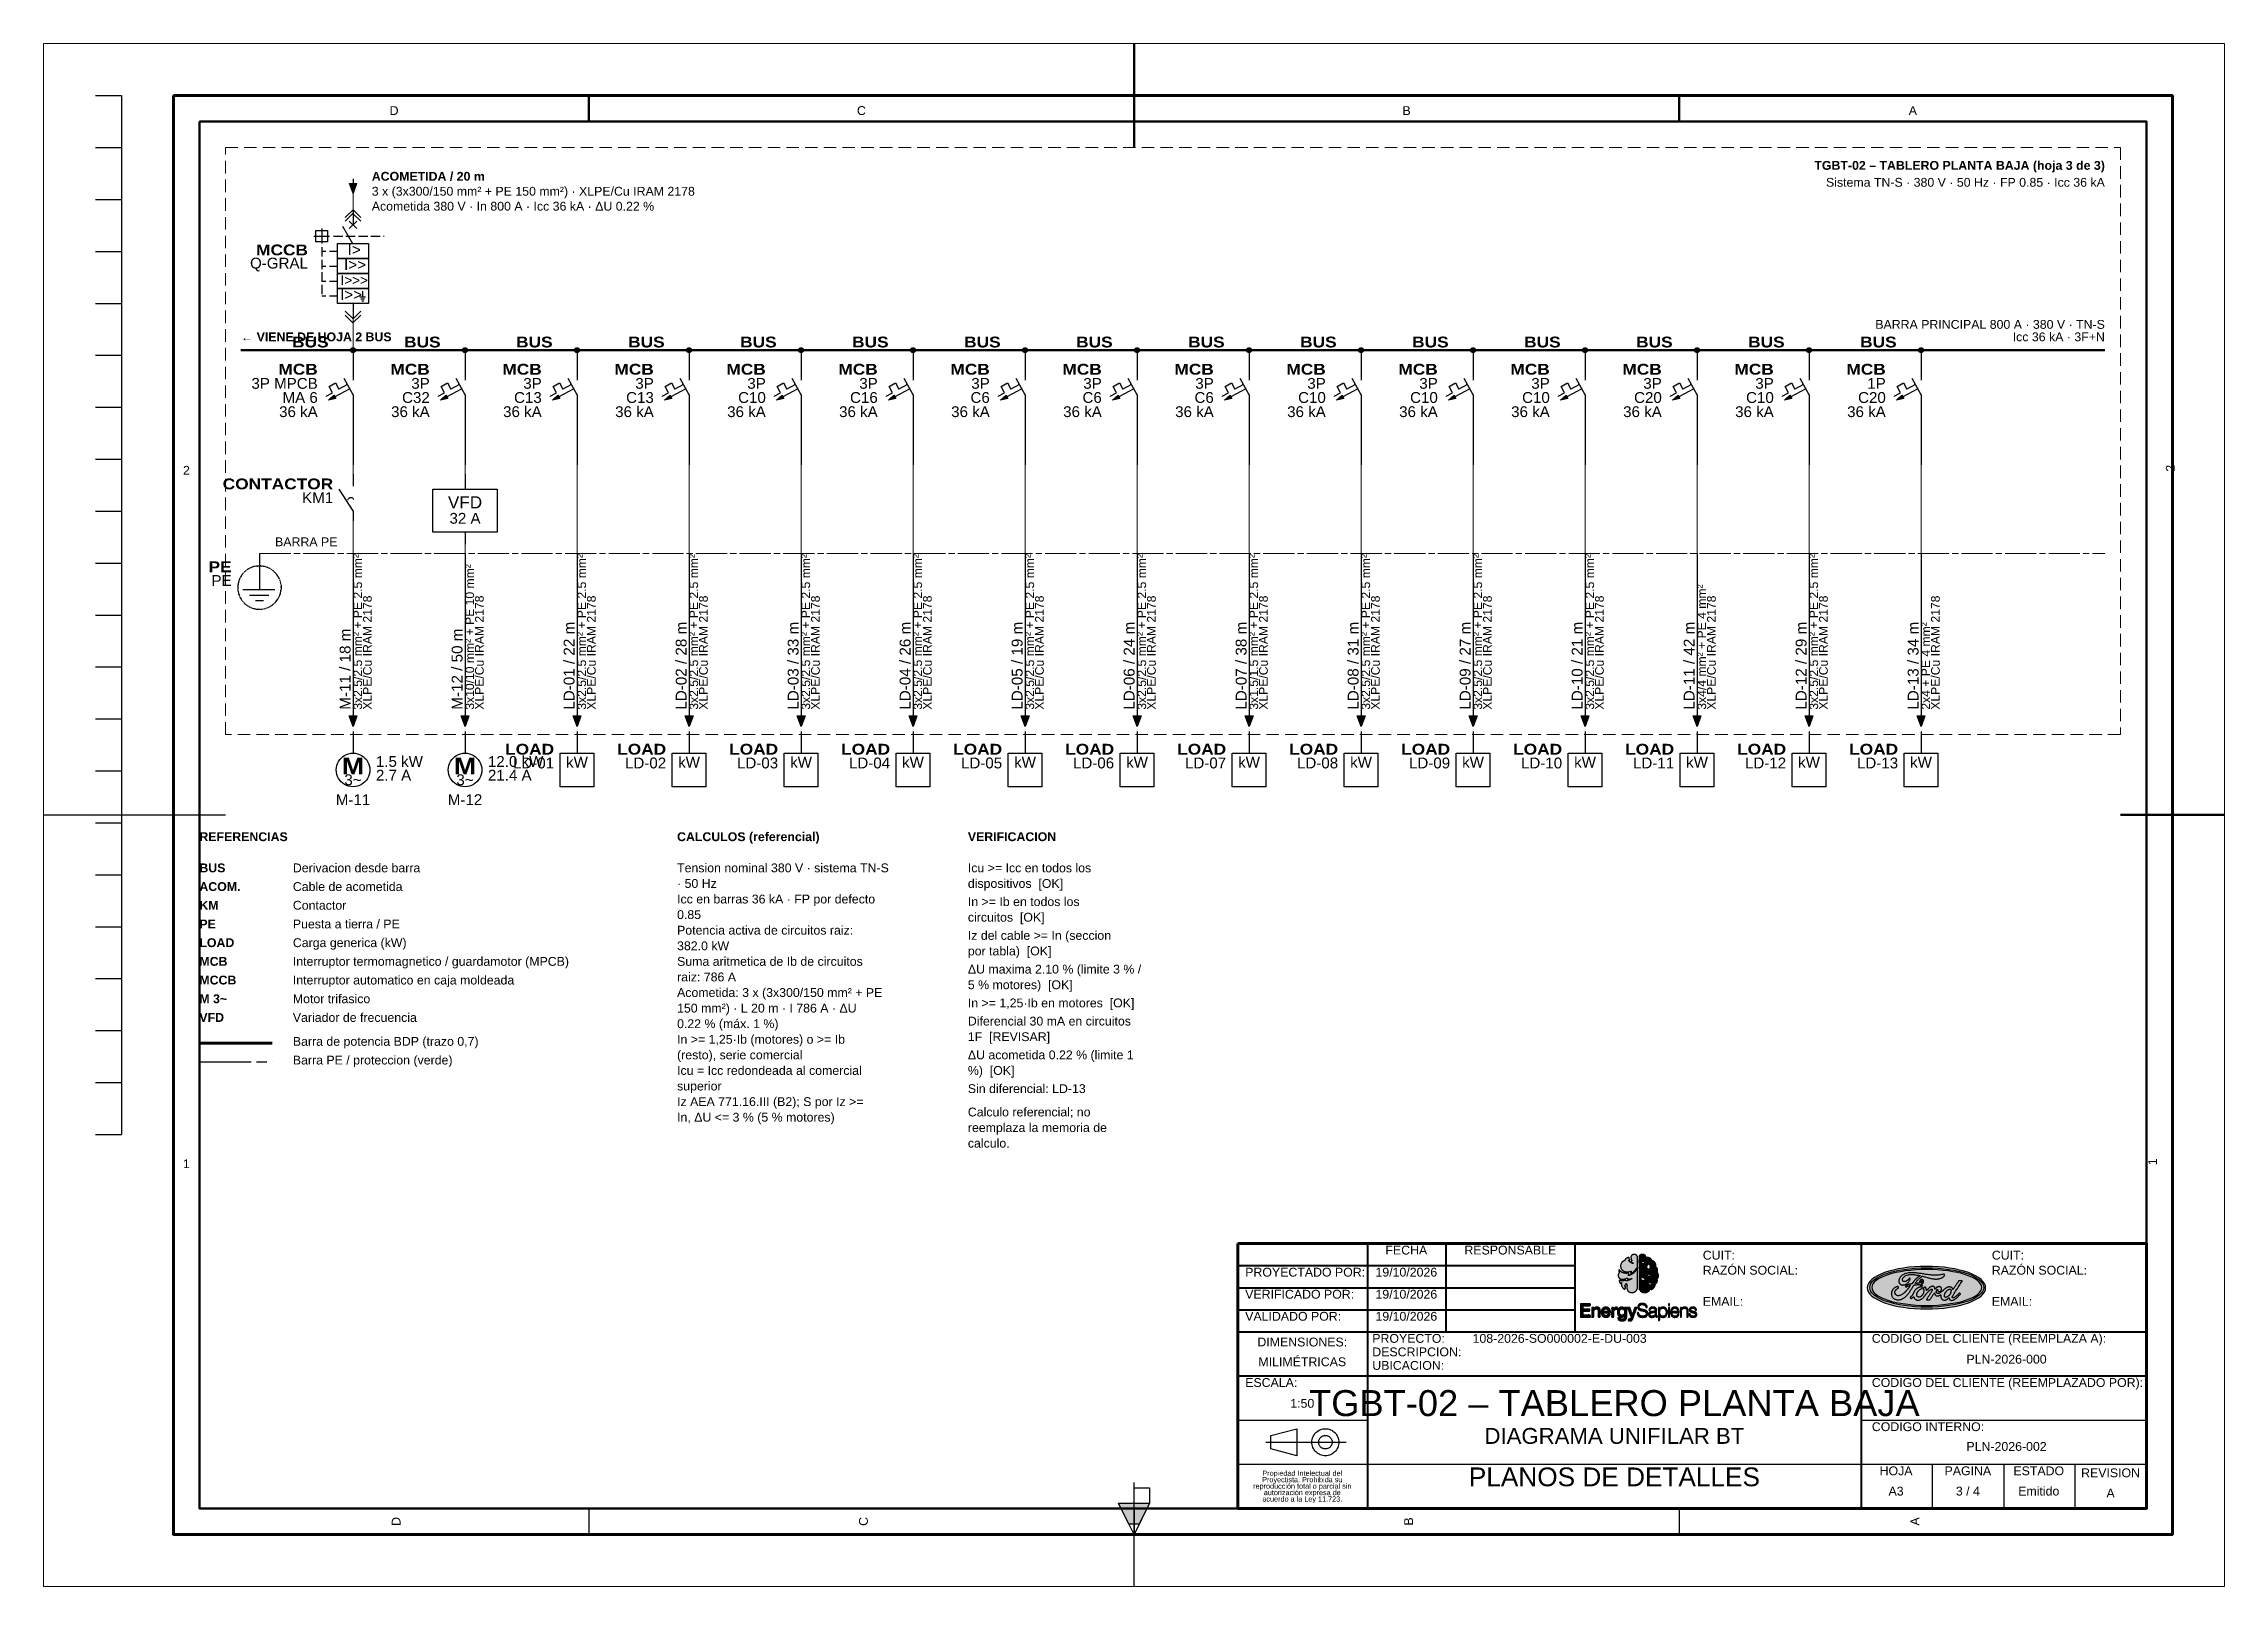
# Model space of a CAD drawing. Header units: millimetres. Extents: x 0 to 420, y 0 to 297.
import ezdxf
from ezdxf.enums import TextEntityAlignment as Align

# ---------------------------------------------------------------- set-up
doc = ezdxf.new("R2010")
doc.units = ezdxf.units.MM
for name, pattern in [('SVG_3_1', [4, 3, -1]), ('SVG_DASH_1', [8.404199, 6.002999, -0.6003, 1.2006, -0.6003]), ('SVG_DASH_2', [3.6018, 2.4012, -1.2006]), ('SVG_DASH_3', [13.999999, 9.999999, -1, 2, -1])]:
    doc.linetypes.add(name, pattern=pattern)
for name, color, linetype in [('291-A-LAMINA', 8, 'Continuous'), ('291-E-DIAGRAMA', 5, 'Continuous'), ('291-E-TEXTOS', 7, 'Continuous'), ('291-G-ROTULO', 7, 'Continuous')]:
    doc.layers.add(name, color=color, linetype=linetype)
doc.styles.add('ARIAL', font='arial.ttf')
doc.styles.add('ARIAL_BLACK', font='ariblk.ttf')
doc.styles.add('ARIAL_BOLD', font='arialbd.ttf')

msp = doc.modelspace()

# ---------------------------------------------------------------- texts
at = {"layer": '291-E-TEXTOS', "color": 7, "style": 'ARIAL'}
for s, p in [('D', (67.5, 282.75)), ('C', (157.5, 282.75)), ('B', (262.5, 282.75)), ('A', (360, 282.75)), ('2', (27.5, 213.5)), ('1', (27.5, 80))]:
    msp.add_text(s, height=1.7, dxfattribs=at).set_placement(p, align=Align.BOTTOM_CENTER)
at = {"layer": '291-E-TEXTOS', "color": 7}
for s, style, p in [('TGBT-02 – TABLERO PLANTA BAJA (hoja 3 de 3)', 'ARIAL_BOLD', (396.98, 272.2)), ('Sistema TN-S · 380 V · 50 Hz · FP 0.85 · Icc 36 kA', 'ARIAL', (396.98, 268.94)), ('BARRA PRINCIPAL 800 A · 380 V · TN-S', 'ARIAL', (396.98, 241.59)), ('Icc 36 kA · 3F+N', 'ARIAL', (396.98, 239.19))]:
    msp.add_text(s, height=1.7, dxfattribs=dict(at, style=style)).set_placement(p, align=Align.BOTTOM_RIGHT)
for s, style, p in [('ACOMETIDA / 20 m', 'ARIAL_BOLD', (63.2, 270.1)), ('3 x (3x300/150 mm² + PE 150 mm²) · XLPE/Cu IRAM 2178', 'ARIAL', (63.2, 267.22)), ('Acometida 380 V · In 800 A · Icc 36 kA · ΔU 0.22 %', 'ARIAL', (63.2, 264.34)), ('← VIENE DE HOJA 2', 'ARIAL_BOLD', (38, 239.19)), ('BUS', 'ARIAL_BOLD', (62, 239.19)), ('REFERENCIAS', 'ARIAL_BOLD', (30, 142.96)), ('CALCULOS (referencial)', 'ARIAL_BOLD', (122, 142.96)), ('VERIFICACION', 'ARIAL_BOLD', (178, 142.96)), ('BUS', 'ARIAL_BOLD', (30, 136.96)), ('Derivacion desde barra', 'ARIAL', (48, 136.96)), ('Tension nominal 380 V · sistema TN-S', 'ARIAL', (122, 136.96)), ('Icu >= Icc en todos los', 'ARIAL', (178, 136.96)), ('ACOM.', 'ARIAL_BOLD', (30, 133.36)), ('Cable de acometida', 'ARIAL', (48, 133.36)), ('· 50 Hz', 'ARIAL', (122, 133.96)), ('dispositivos  [OK]', 'ARIAL', (178, 133.96)), ('KM', 'ARIAL_BOLD', (30, 129.76)), ('Contactor', 'ARIAL', (48, 129.76)), ('Icc en barras 36 kA · FP por defecto', 'ARIAL', (122, 130.96)), ('In >= Ib en todos los', 'ARIAL', (178, 130.46)), ('PE', 'ARIAL_BOLD', (30, 126.16)), ('Puesta a tierra / PE', 'ARIAL', (48, 126.16)), ('0.85', 'ARIAL', (122, 127.96)), ('Potencia activa de circuitos raiz:', 'ARIAL', (122, 124.96)), ('circuitos  [OK]', 'ARIAL', (178, 127.46)), ('Iz del cable >= In (seccion', 'ARIAL', (178, 123.96)), ('LOAD', 'ARIAL_BOLD', (30, 122.56)), ('Carga generica (kW)', 'ARIAL', (48, 122.56)), ('382.0 kW', 'ARIAL', (122, 121.96)), ('por tabla)  [OK]', 'ARIAL', (178, 120.96)), ('MCB', 'ARIAL_BOLD', (30, 118.96)), ('Interruptor termomagnetico / guardamotor (MPCB)', 'ARIAL', (48, 118.96)), ('Interruptor automatico en caja moldeada', 'ARIAL', (48, 115.36)), ('Suma aritmetica de Ib de circuitos', 'ARIAL', (122, 118.96)), ('raiz: 786 A', 'ARIAL', (122, 115.96)), ('ΔU maxima 2.10 % (limite 3 % /', 'ARIAL', (178, 117.46)), ('MCCB', 'ARIAL_BOLD', (30, 115.36)), ('M 3~', 'ARIAL_BOLD', (30, 111.76)), ('Motor trifasico', 'ARIAL', (48, 111.76)), ('Acometida: 3 x (3x300/150 mm² + PE', 'ARIAL', (122, 112.96)), ('5 % motores)  [OK]', 'ARIAL', (178, 114.46)), ('VFD', 'ARIAL_BOLD', (30, 108.16)), ('Variador de frecuencia', 'ARIAL', (48, 108.16)), ('0.22 % (máx. 1 %)', 'ARIAL', (122, 106.96)), ('150 mm²) · L 20 m · I 786 A · ΔU', 'ARIAL', (122, 109.96)), ('Diferencial 30 mA en circuitos', 'ARIAL', (178, 107.46)), ('In >= 1,25·Ib en motores  [OK]', 'ARIAL', (178, 110.96)), ('Barra de potencia BDP (trazo 0,7)', 'ARIAL', (48, 103.56)), ('In >= 1,25·Ib (motores) o >= Ib', 'ARIAL', (122, 103.96)), ('1F  [REVISAR]', 'ARIAL', (178, 104.46)), ('Barra PE / proteccion (verde)', 'ARIAL', (48, 99.96)), ('(resto), serie comercial', 'ARIAL', (122, 100.96)), ('ΔU acometida 0.22 % (limite 1', 'ARIAL', (178, 100.96)), ('superior', 'ARIAL', (122, 94.96)), ('Icu = Icc redondeada al comercial', 'ARIAL', (122, 97.96)), ('%)  [OK]', 'ARIAL', (178, 97.96)), ('Iz AEA 771.16.III (B2); S por Iz >=', 'ARIAL', (122, 91.96)), ('In, ΔU <= 3 % (5 % motores)', 'ARIAL', (122, 88.96)), ('Calculo referencial; no', 'ARIAL', (178, 89.96)), ('reemplaza la memoria de', 'ARIAL', (178, 86.96)), ('calculo.', 'ARIAL', (178, 83.96))]:
    msp.add_text(s, height=1.7, dxfattribs=dict(at, style=style)).set_placement(p, align=Align.BOTTOM_LEFT)
at = {"layer": '291-E-TEXTOS', "color": 7, "style": 'ARIAL'}
for s, p in [('2', (410.95, 215.25)), ('1', (407.55, 81.75)), ('D', (69.25, 12.5)), ('C', (159.25, 12.5)), ('B', (264.25, 12.5)), ('A', (361.75, 12.5))]:
    msp.add_text(s, height=1.7, rotation=90, dxfattribs=at).set_placement(p, align=Align.BOTTOM_CENTER)
at = {"layer": '291-E-TEXTOS', "true_color": 0x139b48, "style": 'ARIAL'}
msp.add_text('BARRA PE', height=1.7, dxfattribs=at).set_placement((56.59, 199.73), align=Align.BOTTOM_RIGHT)
at = {"layer": '291-E-TEXTOS', "true_color": 0xb00000, "style": 'ARIAL'}
msp.add_text('Sin diferencial: LD-13', height=1.7, dxfattribs=at).set_placement((178, 94.46), align=Align.BOTTOM_LEFT)
at = {"layer": '291-E-TEXTOS', "style": 'ARIAL'}
for s, height, p in [('FECHA', 1.7, (262.45, 63.38)), ('RESPONSABLE', 1.7, (282.48, 63.38)), ('19/10/2026', 1.7, (262.45, 59.13)), ('19/10/2026', 1.7, (262.45, 54.88)), ('19/10/2026', 1.7, (262.45, 50.63)), ('DIMENSIONES:', 1.7, (242.41, 45.68)), ('MILIMÉTRICAS', 1.7, (242.41, 41.88)), ('PLN-2026-000', 1.7, (378.05, 42.38)), ('TGBT-02 – TABLERO PLANTA BAJA', 5, (302.52, 31.28)), ('1:50', 1.7, (242.41, 33.88)), ('DIAGRAMA UNIFILAR BT', 3.056, (302.52, 26.52)), ('PLN-2026-002', 1.7, (378.05, 25.58)), ('PLANOS DE DETALLES', 3.611, (302.52, 18.19)), ('HOJA', 1.7, (356.77, 20.88)), ('PAGINA', 1.7, (370.6, 20.88)), ('ESTADO', 1.7, (384.25, 20.88)), ('REVISION', 1.7, (398.08, 20.5)), ('A3', 1.7, (356.77, 16.98)), ('3 / 4', 1.7, (370.6, 16.98)), ('Emitido', 1.7, (384.25, 16.98)), ('A', 1.7, (398.08, 16.6))]:
    msp.add_text(s, height=height, dxfattribs=at).set_placement(p, align=Align.BOTTOM_CENTER)
for s, p in [('CUIT:', (319.54, 62.4)), ('CUIT:', (375.21, 62.4)), ('PROYECTADO POR:', (231.42, 59.13)), ('RAZÓN SOCIAL:', (319.54, 59.5)), ('RAZÓN SOCIAL:', (375.21, 59.5)), ('VERIFICADO POR:', (231.42, 54.88)), ('EMAIL:', (319.54, 53.5)), ('EMAIL:', (375.21, 53.5)), ('VALIDADO POR:', (231.42, 50.63)), ('PROYECTO:', (255.89, 46.38)), ('108-2026-SO000002-E-DU-003', (275.21, 46.38)), ('CODIGO DEL CLIENTE (REEMPLAZA A):', (352.1, 46.38)), ('UBICACION:', (255.89, 41.18)), ('DESCRIPCION:', (255.89, 43.78)), ('ESCALA:', (231.42, 37.88)), ('CODIGO DEL CLIENTE (REEMPLAZADO POR):', (352.1, 37.88)), ('CODIGO INTERNO:', (352.1, 29.38))]:
    msp.add_text(s, height=1.7, dxfattribs=at).set_placement(p, align=Align.BOTTOM_LEFT)
for s, p in [('Proyectista. Prohibida su', (242.41, 20.54)), ('Propiedad Intelectual del', (242.41, 21.78)), ('reproducción total o parcial sin', (242.41, 19.3)), ('acuerdo a la Ley 11.723.', (242.41, 16.82)), ('autorización expresa de', (242.41, 18.06))]:
    msp.add_text(s, height=1, dxfattribs=at).set_placement(p, align=Align.MIDDLE_CENTER)

# ---------------------------------------------------------------- blocks, each defined once
blk = doc.blocks.new('LV_CABLE_ARROW_IN')
at = {"layer": '291-E-DIAGRAMA', "lineweight": 25, "true_color": 0xff0000}
blk.add_line((0, 0), (0, -1.559), dxfattribs=at)
at = {"layer": '291-E-DIAGRAMA', "lineweight": 18, "true_color": 0xff0000}
blk.add_lwpolyline([(-1.25, -1.559), (1.25, -1.559), (0, -5)], close=True, dxfattribs=at)
at = {"layer": '291-E-DIAGRAMA', "true_color": 0xff0000}
blk.add_solid([(-1.25, -1.559), (1.25, -1.559), (0, -5)], dxfattribs=at)
at = {"layer": '291-E-TEXTOS', "true_color": 0x008800, "style": 'ARIAL'}
blk.add_attdef('TAG', text='', height=3.47, dxfattribs=at).set_placement((-3.235, -3.971), align=Align.RIGHT)
blk = doc.blocks.new('LV_MCCB_BASIC')
at = {"layer": '291-E-DIAGRAMA', "lineweight": 25, "true_color": 0x0000ff}
for p, q in [((0, 0), (0, -4.8)), ((-10.049, -6), (-10.049, -10.8)), ((-0.025, -10.871), (-3.23, -5.308)), ((1.225, -6), (-1.275, -3.6)), ((-1.275, -6), (1.225, -3.6)), ((-12.525, -8.419), (-7.525, -8.419)), ((-10.025, -13.219), (-8.775, -13.219)), ((-7.525, -13.219), (-5.025, -13.219)), ((-10.025, -18.019), (-8.775, -18.019)), ((-7.525, -18.019), (-5.025, -18.019)), ((-10.025, -22.819), (-8.775, -22.819)), ((-10.025, -27.619), (-8.775, -27.619)), ((-7.525, -22.819), (-5.025, -22.819)), ((-7.525, -27.619), (-5.025, -27.619)), ((2.167, -27.901), (4.034, -27.901)), ((3.088, -26.104), (3.088, -27.911)), ((0, -30), (0, -35)), ((2.475, -28.513), (3.725, -28.513)), ((2.784, -29.125), (3.417, -29.125))]:
    blk.add_line(p, q, dxfattribs=at)
at = {"layer": '291-E-DIAGRAMA', "linetype": 'SVG_3_1', "lineweight": 25, "true_color": 0x0000ff}
for p, q in [((-10.025, -12), (-10.025, -27.6)), ((-6.275, -8.419), (9.975, -8.419))]:
    blk.add_line(p, q, dxfattribs=at)
at = {"layer": '291-E-DIAGRAMA', "lineweight": 25, "true_color": 0x0000ff}
for points in [[(-2.525, -2.4), (0, 0), (2.475, -2.4)], [(-2.525, -3.6), (-0.025, -1.2), (2.475, -3.6)], [(-2.525, -32.5), (0, -35), (2.475, -32.5)], [(-2.525, -33.75), (-0.025, -36.25), (2.475, -33.75)]]:
    blk.add_lwpolyline(points, dxfattribs=at)
for points in [[(-11.907, -6.607), (-8.157, -6.607), (-8.157, -10.207), (-11.907, -10.207)], [(-5.025, -10.8), (4.975, -10.8), (4.975, -15.6), (-5.025, -15.6)], [(-5.025, -15.6), (4.975, -15.6), (4.975, -20.4), (-5.025, -20.4)], [(-5.025, -20.4), (4.975, -20.4), (4.975, -25.2), (-5.025, -25.2)], [(-5.025, -25.2), (4.975, -25.2), (4.975, -30), (-5.025, -30)]]:
    blk.add_lwpolyline(points, close=True, dxfattribs=at)
at = {"layer": '291-E-TEXTOS', "color": 7, "style": 'ARIAL_BLACK'}
blk.add_text('MCCB', height=3.47, dxfattribs=at).set_placement((-14.461, -14.588), align=Align.RIGHT)
at = {"layer": '291-E-TEXTOS', "true_color": 0x0000ff, "style": 'ARIAL'}
for s, height, p in [('I>', 3.47, (-1.73, -14.499)), ('I>>', 3.47, (-2.863, -19.299)), ('I>>', 3.47, (-4.113, -28.899)), ('I>>>', 3.088, (-3.995, -24.099))]:
    blk.add_text(s, height=height, dxfattribs=at).set_placement(p)
at = {"layer": '291-E-TEXTOS', "true_color": 0x008800, "style": 'ARIAL'}
blk.add_attdef('TAG', text='', height=3.47, dxfattribs=at).set_placement((-14.461, -18.824), align=Align.RIGHT)
blk = doc.blocks.new('LV_BUSBAR_NODE')
at = {"layer": '291-E-DIAGRAMA', "true_color": 0x0000ff}
blk.add_hatch(color=256, dxfattribs=at).paths.add_polyline_path([(0.78, -0.78), (0.78, -0.89), (0.76, -0.99), (0.72, -1.09), (0.68, -1.18), (0.62, -1.26), (0.55, -1.34), (0.48, -1.4), (0.39, -1.46), (0.3, -1.51), (0.21, -1.54), (0.11, -1.56), (0, -1.57), (-0.11, -1.56), (-0.21, -1.54), (-0.3, -1.51), (-0.39, -1.46), (-0.48, -1.4), (-0.55, -1.34), (-0.62, -1.26), (-0.68, -1.18), (-0.72, -1.09), (-0.76, -0.99), (-0.78, -0.89), (-0.78, -0.78), (-0.78, -0.68), (-0.76, -0.58), (-0.72, -0.48), (-0.68, -0.39), (-0.62, -0.31), (-0.55, -0.23), (-0.48, -0.16), (-0.39, -0.11), (-0.3, -0.06), (-0.21, -0.03), (-0.11, -0.01), (0, 0), (0.11, -0.01), (0.21, -0.03), (0.3, -0.06), (0.39, -0.11), (0.48, -0.16), (0.55, -0.23), (0.62, -0.31), (0.68, -0.39), (0.72, -0.48), (0.76, -0.58), (0.78, -0.68), (0.78, -0.78)])
at = {"layer": '291-E-DIAGRAMA', "lineweight": 50, "true_color": 0x0000ff}
blk.add_line((-5.88, -0.78), (5.88, -0.78), dxfattribs=at)
at = {"layer": '291-E-DIAGRAMA', "lineweight": 25, "true_color": 0x0000ff}
blk.add_line((0, -0.78), (0, -5), dxfattribs=at)
blk.add_lwpolyline([(0.78, -0.78), (0.78, -0.89), (0.76, -0.99), (0.72, -1.09), (0.68, -1.18), (0.62, -1.26), (0.55, -1.34), (0.48, -1.4), (0.39, -1.46), (0.3, -1.51), (0.21, -1.54), (0.11, -1.56), (0, -1.57), (-0.11, -1.56), (-0.21, -1.54), (-0.3, -1.51), (-0.39, -1.46), (-0.48, -1.4), (-0.55, -1.34), (-0.62, -1.26), (-0.68, -1.18), (-0.72, -1.09), (-0.76, -0.99), (-0.78, -0.89), (-0.78, -0.78), (-0.78, -0.68), (-0.76, -0.58), (-0.72, -0.48), (-0.68, -0.39), (-0.62, -0.31), (-0.55, -0.23), (-0.48, -0.16), (-0.39, -0.11), (-0.3, -0.06), (-0.21, -0.03), (-0.11, -0.01), (0, 0), (0.11, -0.01), (0.21, -0.03), (0.3, -0.06), (0.39, -0.11), (0.48, -0.16), (0.55, -0.23), (0.62, -0.31), (0.68, -0.39), (0.72, -0.48), (0.76, -0.58), (0.78, -0.68), (0.78, -0.78)], close=True, dxfattribs=at)
at = {"layer": '291-E-TEXTOS', "color": 7, "style": 'ARIAL_BLACK'}
blk.add_text('BUS', height=3.47, dxfattribs=at).set_placement((-7.84, 0.1), align=Align.RIGHT)
at = {"layer": '291-E-TEXTOS', "true_color": 0x008800, "style": 'ARIAL'}
blk.add_attdef('TAG', text='', height=3.47, dxfattribs=at).set_placement((-7.84, -4.31), align=Align.RIGHT)
blk = doc.blocks.new('LV_MCB')
at = {"layer": '291-E-DIAGRAMA', "lineweight": 25, "true_color": 0x0000ff}
for p, q in [((0, 0), (0, -5.441)), ((-5.642, -6.265), (-4.525, -8.309)), ((-1.804, -6.824), (-4.525, -8.309)), ((0.02, -10.103), (-2.892, -4.853)), ((-1.069, -8.132), (-5.833, -10.735)), ((0, -10.029), (0, -32.5))]:
    blk.add_line(p, q, dxfattribs=at)
blk.add_lwpolyline([(-8.613, -10.544), (-6.569, -9.426), (-7.686, -7.382), (-5.642, -6.265)], dxfattribs=at)
blk.add_lwpolyline([(-7.877, -11.853), (-6.113, -10.221), (-5.554, -11.25), (-7.877, -11.853)], close=True, dxfattribs=at)
at = {"layer": '291-E-DIAGRAMA', "lineweight": 18, "true_color": 0x0000ff}
for points in [[(-5.554, -11.25), (-7.216, -11.25), (-7.877, -11.853)], [(-6.113, -10.221), (-5.554, -11.25), (-7.216, -11.25)]]:
    blk.add_lwpolyline(points, close=True, dxfattribs=at)
at = {"layer": '291-E-DIAGRAMA', "true_color": 0x0000ff}
for points in [[(-5.554, -11.25), (-7.216, -11.25), (-7.877, -11.853)], [(-6.113, -10.221), (-5.554, -11.25), (-7.216, -11.25)]]:
    blk.add_solid(points, dxfattribs=at)
at = {"layer": '291-E-TEXTOS', "color": 7, "style": 'ARIAL_BLACK'}
blk.add_text('MCB', height=3.47, dxfattribs=at).set_placement((-11.319, -3.632), align=Align.RIGHT)
at = {"layer": '291-E-TEXTOS', "true_color": 0x008800, "style": 'ARIAL'}
for tag, p in [('POLES', (-11.314, -8.162)), ('BREAKING_CAPACITY', (-11.314, -17.235)), ('CURVE_RATING', (-11.304, -12.691))]:
    blk.add_attdef(tag, text='', height=3.47, dxfattribs=at).set_placement(p, align=Align.RIGHT)
blk = doc.blocks.new('LV_CONTACTOR')
at = {"layer": '291-E-DIAGRAMA', "lineweight": 25, "true_color": 0x0000ff}
for p, q in [((0, 0), (0, -3.92)), ((0, -11.77), (-4.41, -4.9)), ((0, -11.77), (0, -15))]:
    blk.add_line(p, q, dxfattribs=at)
blk.add_lwpolyline([(-1.67, -8.28), (-1.51, -8.03), (-1.35, -7.82), (-1.18, -7.67), (-1.01, -7.56), (-0.84, -7.5), (-0.67, -7.48), (-0.51, -7.5), (-0.36, -7.55), (-0.22, -7.65), (-0.09, -7.78), (0.01, -7.94), (0.1, -8.14)], dxfattribs=at)
at = {"layer": '291-E-TEXTOS', "color": 7, "style": 'ARIAL_BLACK'}
blk.add_text('CONTACTOR', height=3.47, dxfattribs=at).set_placement((-6.37, -4.9), align=Align.RIGHT)
at = {"layer": '291-E-TEXTOS', "true_color": 0x008800, "style": 'ARIAL'}
blk.add_attdef('TAG', text='', height=3.47, dxfattribs=at).set_placement((-6.37, -9.31), align=Align.RIGHT)
blk = doc.blocks.new('LV_VFD')
at = {"layer": '291-E-DIAGRAMA', "lineweight": 25, "true_color": 0x0000ff}
for p, q in [((0, 0), (0, -4.902)), ((0, -18.627), (0, -22.5))]:
    blk.add_line(p, q, dxfattribs=at)
blk.add_lwpolyline([(-10.294, -4.902), (10.294, -4.902), (10.294, -18.627), (-10.294, -18.627)], close=True, dxfattribs=at)
at = {"layer": '291-E-TEXTOS', "true_color": 0x0000ff, "style": 'ARIAL'}
blk.add_text('VFD', height=3.922, dxfattribs=at).set_placement((0, -11.029), align=Align.CENTER)
at = {"layer": '291-E-TEXTOS', "true_color": 0x008800, "style": 'ARIAL'}
blk.add_attdef('RATED_CURRENT', text='', height=3.47, dxfattribs=at).set_placement((0, -15.931), align=Align.CENTER)
blk = doc.blocks.new('LV_CABLE_RUN')
at = {"layer": '291-E-DIAGRAMA', "lineweight": 25, "true_color": 0xff0000}
for p, q in [((0, 0), (0, -52.07)), ((0, -57.07), (0, -60.07))]:
    blk.add_line(p, q, dxfattribs=at)
blk.add_lwpolyline([(1.265, -52.07), (0.015, -55.511), (-1.235, -52.07), (1.265, -52.07)], close=True, dxfattribs=at)
at = {"layer": '291-E-DIAGRAMA', "lineweight": 18, "true_color": 0xff0000}
blk.add_lwpolyline([(-1.235, -52.07), (1.265, -52.07), (0.015, -55.511)], close=True, dxfattribs=at)
at = {"layer": '291-E-DIAGRAMA', "true_color": 0xff0000}
blk.add_solid([(-1.235, -52.07), (1.265, -52.07), (0.015, -55.511)], dxfattribs=at)
at = {"layer": '291-E-TEXTOS', "true_color": 0x008800, "style": 'ARIAL'}
for tag, p, height in [('CABLE_INSULATION', (6, -50.07), 2.79), ('CABLE_TAG', (-0.8, -50.07), 3.49), ('CABLE_SPEC', (2.9, -50.07), 2.79)]:
    blk.add_attdef(tag, p, '', height=height, rotation=90, dxfattribs=at)
blk = doc.blocks.new('LV_MOTOR_3PH')
at = {"layer": '291-E-DIAGRAMA', "lineweight": 25, "true_color": 0x0000ff}
blk.add_line((0, 0), (0, -3.92), dxfattribs=at)
blk.add_lwpolyline([(5.39, -9.31), (5.34, -10.05), (5.2, -10.75), (4.97, -11.41), (4.66, -12.04), (4.27, -12.61), (3.81, -13.13), (3.3, -13.58), (2.72, -13.97), (2.1, -14.28), (1.43, -14.51), (0.73, -14.66), (0, -14.71), (-0.73, -14.66), (-1.43, -14.51), (-2.1, -14.28), (-2.72, -13.97), (-3.3, -13.58), (-3.81, -13.13), (-4.27, -12.61), (-4.66, -12.04), (-4.97, -11.41), (-5.2, -10.75), (-5.34, -10.05), (-5.39, -9.31), (-5.34, -8.58), (-5.2, -7.88), (-4.97, -7.21), (-4.66, -6.59), (-4.27, -6.02), (-3.81, -5.5), (-3.3, -5.04), (-2.72, -4.66), (-2.1, -4.35), (-1.43, -4.11), (-0.73, -3.97), (0, -3.92), (0.73, -3.97), (1.43, -4.11), (2.1, -4.35), (2.72, -4.66), (3.3, -5.04), (3.81, -5.5), (4.27, -6.02), (4.66, -6.59), (4.97, -7.21), (5.2, -7.88), (5.34, -8.58), (5.39, -9.31)], close=True, dxfattribs=at)
at = {"layer": '291-E-TEXTOS', "true_color": 0x0000ff}
for s, height, style, p in [('M', 5.39, 'ARIAL_BLACK', (0, -10.78)), ('3~', 3.47, 'ARIAL', (0, -14.22))]:
    blk.add_text(s, height=height, dxfattribs=dict(at, style=style)).set_placement(p, align=Align.CENTER)
at = {"layer": '291-E-TEXTOS', "true_color": 0x008800, "style": 'ARIAL'}
for tag, p in [('POWER_KW', (7.35, -8.33)), ('CURRENT', (7.35, -12.74))]:
    blk.add_attdef(tag, p, '', height=3.47, dxfattribs=at)
blk.add_attdef('TAG', text='', height=3.47, dxfattribs=at).set_placement((0, -20.59), align=Align.CENTER)
blk = doc.blocks.new('LV_LOAD_BOX_KW')
at = {"layer": '291-E-DIAGRAMA', "lineweight": 25, "true_color": 0x0000ff}
blk.add_line((0, 0), (0, -3.922), dxfattribs=at)
blk.add_lwpolyline([(-5.392, -3.922), (5.392, -3.922), (5.392, -14.706), (-5.392, -14.706)], close=True, dxfattribs=at)
at = {"layer": '291-E-TEXTOS', "color": 7, "style": 'ARIAL_BLACK'}
blk.add_text('LOAD', height=3.47, dxfattribs=at).set_placement((-7.353, -4.412), align=Align.RIGHT)
at = {"layer": '291-E-TEXTOS', "true_color": 0x0000ff, "style": 'ARIAL'}
blk.add_text('kW', height=3.47, dxfattribs=at).set_placement((0, -8.578), align=Align.CENTER)
at = {"layer": '291-E-TEXTOS', "true_color": 0x008800, "style": 'ARIAL'}
blk.add_attdef('TAG', text='', height=3.47, dxfattribs=at).set_placement((-7.353, -8.824), align=Align.RIGHT)
blk = doc.blocks.new('LV_EARTH_PE')
at = {"layer": '291-E-DIAGRAMA', "lineweight": 25, "true_color": 0x00b82e}
for p, q in [((0, 0), (0, -3.794)), ((-5.721, -6.897), (-5.765, -6.956)), ((-5.471, -6.559), (-5.676, -6.838)), ((-5.382, -6.456), (-5.441, -6.515)), ((-5.118, -6.147), (-5.338, -6.412)), ((-4.721, -5.765), (-4.971, -6)), ((-4.618, -5.662), (-4.662, -5.721)), ((-4.294, -5.412), (-4.559, -5.618)), ((-4.176, -5.324), (-4.235, -5.368)), ((-3.721, -5.015), (-3.779, -5.044)), ((-3.25, -4.735), (-3.309, -4.779)), ((-2.75, -4.5), (-2.809, -4.529)), ((-2.221, -4.309), (-2.294, -4.324)), ((-1.824, -4.191), (-2.162, -4.294)), ((-1.691, -4.162), (-1.765, -4.176)), ((-1.294, -4.074), (-1.632, -4.147)), ((-1.162, -4.044), (-1.221, -4.059)), ((-0.735, -4), (-1.088, -4.029)), ((-0.676, -4.005), (-0.603, -4.005)), ((-0.529, -3.956), (-0.059, -3.956)), ((-0.049, -4.279), (-0.049, -6.574)), ((-0.029, -6.647), (-0.044, -6.985)), ((-0.015, -3.868), (-0.029, -4.206)), ((0.426, -4.005), (0.5, -4.005)), ((0.985, -4.054), (1.044, -4.054)), ((1.588, -4.162), (1.529, -4.147)), ((1.985, -4.265), (1.662, -4.176)), ((2.118, -4.309), (2.059, -4.279)), ((2.515, -4.441), (2.191, -4.338)), ((2.647, -4.5), (2.574, -4.471)), ((3.015, -4.676), (2.706, -4.529)), ((3.147, -4.735), (3.074, -4.706)), ((3.5, -4.941), (3.206, -4.765)), ((3.618, -5), (3.559, -4.971)), ((4.074, -5.324), (4.029, -5.279)), ((4.515, -5.662), (4.456, -5.618)), ((4.912, -6.044), (4.868, -6)), ((5.279, -6.456), (5.235, -6.397)), ((5.618, -6.897), (5.588, -6.838)), ((5.853, -7.235), (5.662, -6.956)), ((-7.01, -10.647), (-7.01, -11.132)), ((-6.985, -10.5), (-7, -10.574)), ((-6.956, -10.088), (-6.985, -10.441)), ((-6.961, -11.603), (-6.961, -11.676)), ((-6.868, -9.544), (-6.926, -9.882)), ((-6.882, -12.162), (-6.868, -12.221)), ((-6.838, -9.412), (-6.853, -9.471)), ((-6.735, -9.015), (-6.824, -9.338)), ((-6.765, -12.691), (-6.75, -12.765)), ((-6.691, -8.868), (-6.706, -8.941)), ((-6.603, -13.221), (-6.574, -13.294)), ((-6.559, -13.353), (-6.426, -13.676)), ((-6.515, -8.353), (-6.529, -8.412)), ((-6.397, -13.735), (-6.368, -13.794)), ((-6.338, -13.868), (-6.191, -14.176)), ((-6.279, -7.853), (-6.309, -7.912)), ((-6.029, -7.368), (-6.059, -7.426)), ((-5.426, -11.505), (4.882, -11.505)), ((-3.265, -13.319), (2.971, -13.319)), ((-0.044, -9.426), (-0.059, -9.765)), ((-0.049, -7.059), (-0.049, -9.353)), ((-0.049, -9.838), (-0.049, -11.397)), ((5.926, -7.353), (5.897, -7.294)), ((6.118, -7.721), (5.956, -7.412)), ((6.191, -7.838), (6.162, -7.779)), ((6.353, -8.221), (6.221, -7.897)), ((6.309, -13.721), (6.338, -13.647)), ((6.412, -8.338), (6.382, -8.279)), ((6.515, -13.206), (6.529, -13.132)), ((6.588, -8.868), (6.574, -8.809)), ((6.676, -12.676), (6.691, -12.603)), ((6.706, -12.544), (6.779, -12.206)), ((6.735, -9.397), (6.721, -9.338)), ((6.794, -12.132), (6.809, -12.059)), ((6.809, -12), (6.868, -11.647)), ((6.838, -9.941), (6.824, -9.882)), ((6.863, -10.426), (6.863, -10.5)), ((6.912, -10.912), (6.897, -10.559)), ((6.912, -10.971), (6.912, -11.029)), ((-6.088, -14.353), (-5.912, -14.647)), ((-5.868, -14.706), (-5.838, -14.765)), ((-5.794, -14.824), (-5.588, -15.103)), ((-5.544, -15.162), (-5.515, -15.206)), ((-5.191, -15.574), (-5.147, -15.632)), ((-4.809, -15.971), (-4.75, -16.015)), ((-4.382, -16.338), (-4.338, -16.382)), ((-3.941, -16.662), (-3.882, -16.706)), ((-3.824, -16.735), (-3.544, -16.926)), ((-3.471, -16.956), (-3.412, -16.985)), ((-3.353, -17.029), (-3.044, -17.176)), ((-2.853, -17.265), (-2.544, -17.397)), ((-2.471, -17.426), (-2.412, -17.456)), ((-2.338, -17.471), (-2.015, -17.574)), ((-1.941, -17.588), (-1.882, -17.618)), ((-1.412, -17.721), (-1.338, -17.735)), ((-1.353, -15.083), (1.25, -15.083)), ((-0.868, -17.809), (-0.794, -17.824)), ((-0.309, -17.877), (-0.25, -17.877)), ((0.235, -17.877), (0.309, -17.877)), ((0.382, -17.838), (0.721, -17.824)), ((0.794, -17.828), (0.853, -17.828)), ((0.926, -17.794), (1.265, -17.735)), ((1.471, -17.691), (1.809, -17.603)), ((1.868, -17.588), (1.941, -17.574)), ((2, -17.559), (2.338, -17.441)), ((2.397, -17.412), (2.456, -17.397)), ((2.912, -17.206), (2.971, -17.176)), ((3.397, -16.941), (3.456, -16.912)), ((3.868, -16.647), (3.926, -16.618)), ((4.309, -16.324), (4.368, -16.279)), ((4.412, -16.235), (4.676, -16.015)), ((4.735, -15.956), (4.779, -15.912)), ((4.824, -15.868), (5.074, -15.618)), ((5.206, -15.456), (5.426, -15.191)), ((5.471, -15.147), (5.515, -15.088)), ((5.559, -15.029), (5.75, -14.75)), ((5.779, -14.691), (5.824, -14.632)), ((6.059, -14.206), (6.103, -14.147))]:
    blk.add_line(p, q, dxfattribs=at)
at = {"layer": '291-E-DIAGRAMA', "linetype": 'SVG_3_1', "lineweight": 25, "true_color": 0x00b82e}
blk.add_line((6.889, -10.015), (6.889, -11.441), dxfattribs=at)
at = {"layer": '291-E-DIAGRAMA', "lineweight": 25, "true_color": 0x00b82e}
for points in [[(-5.015, -6.044), (-5.029, -6.044), (-5.059, -6.103)], [(-3.838, -5.088), (-4.059, -5.235), (-4.132, -5.279)], [(-3.368, -4.809), (-3.529, -4.882), (-3.662, -4.971)], [(-2.868, -4.559), (-2.971, -4.603), (-3.176, -4.706)], [(-2.353, -4.353), (-2.382, -4.353), (-2.676, -4.485)], [(0.368, -3.971), (0.103, -3.956), (0.015, -3.956)], [(0.912, -4.029), (0.735, -4), (0.574, -3.985)], [(1.456, -4.118), (1.368, -4.103), (1.118, -4.059)], [(3.971, -5.235), (3.706, -5.044), (3.676, -5.044)], [(4.397, -5.574), (4.221, -5.412), (4.132, -5.353)], [(4.809, -5.941), (4.706, -5.824), (4.559, -5.706)], [(5.191, -6.353), (5.147, -6.279), (4.956, -6.088)], [(5.544, -6.779), (5.544, -6.765), (5.324, -6.515)], [(-7, -11.191), (-7, -11.221), (-6.971, -11.544)], [(-6.956, -11.75), (-6.941, -11.853), (-6.897, -12.088)], [(-6.941, -9.956), (-6.941, -9.971), (-6.941, -10.015)], [(-6.853, -12.294), (-6.824, -12.485), (-6.779, -12.632)], [(-6.721, -12.824), (-6.647, -13.088), (-6.632, -13.162)], [(-6.559, -8.485), (-6.647, -8.735), (-6.676, -8.809)], [(-6.353, -7.971), (-6.426, -8.132), (-6.485, -8.294)], [(-6.088, -7.485), (-6.147, -7.574), (-6.25, -7.779)], [(-5.809, -7.015), (-5.824, -7.029), (-5.985, -7.309)], [(6.132, -14.088), (6.191, -13.971), (6.279, -13.779)], [(6.368, -13.588), (6.456, -13.382), (6.485, -13.265)], [(6.544, -8.735), (6.456, -8.426), (6.441, -8.412)], [(6.559, -13.074), (6.647, -12.794), (6.662, -12.735)], [(6.706, -9.265), (6.647, -9.029), (6.618, -8.926)], [(6.809, -9.809), (6.794, -9.647), (6.75, -9.471)], [(6.868, -11.588), (6.882, -11.544), (6.882, -11.515)], [(-6.162, -14.235), (-6.147, -14.25), (-6.118, -14.294)], [(-5.471, -15.265), (-5.441, -15.294), (-5.235, -15.529)], [(-5.103, -15.676), (-5.029, -15.779), (-4.853, -15.926)], [(-4.706, -16.074), (-4.559, -16.206), (-4.441, -16.294)], [(-4.279, -16.426), (-4.059, -16.588), (-4, -16.632)], [(-2.985, -17.221), (-2.971, -17.221), (-2.926, -17.235)], [(-1.809, -17.632), (-1.779, -17.647), (-1.485, -17.706)], [(-1.279, -17.75), (-1.147, -17.779), (-0.926, -17.809)], [(-0.721, -17.824), (-0.529, -17.853), (-0.382, -17.853)], [(-0.176, -17.853), (0.103, -17.868), (0.176, -17.853)], [(1.338, -17.721), (1.368, -17.721), (1.397, -17.706)], [(2.529, -17.368), (2.574, -17.353), (2.838, -17.235)], [(3.029, -17.147), (3.147, -17.088), (3.338, -16.985)], [(3.515, -16.882), (3.706, -16.765), (3.809, -16.691)], [(3.985, -16.574), (4.221, -16.397), (4.265, -16.368)], [(5.118, -15.574), (5.147, -15.544), (5.162, -15.515)], [(5.868, -14.574), (5.897, -14.529), (6.029, -14.279)]]:
    blk.add_lwpolyline(points, dxfattribs=at)
at = {"layer": '291-E-TEXTOS', "color": 7, "style": 'ARIAL_BLACK'}
blk.add_text('PE', height=3.47, dxfattribs=at).set_placement((-8.971, -5.98), align=Align.RIGHT)
at = {"layer": '291-E-TEXTOS', "true_color": 0x008800, "style": 'ARIAL'}
blk.add_attdef('TAG', text='', height=3.47, dxfattribs=at).set_placement((-8.971, -10.392), align=Align.RIGHT)

# ---------------------------------------------------------------- hatches: boundary and pattern name
at = {"layer": '291-G-ROTULO', "true_color": 0xec5a2f}
for points in [[(306.32, 63.9), (306.32, 63.9), (306.31, 63.9), (306.31, 63.9), (306.3, 63.9), (306.3, 63.9), (306.3, 63.9), (306.29, 63.9), (306.29, 63.9), (306.28, 63.89), (306.28, 63.89), (306.27, 63.89), (306.26, 63.89), (306.25, 63.89), (306.24, 63.89), (306.23, 63.89), (306.22, 63.89), (306.21, 63.89), (306.2, 63.89), (306.19, 63.88), (306.18, 63.88), (306.17, 63.88), (306.16, 63.88), (306.15, 63.88), (306.13, 63.87), (306.12, 63.87), (306.11, 63.87), (306.1, 63.86), (306.09, 63.86), (306.07, 63.85), (306.06, 63.85), (306.05, 63.84), (306.03, 63.84), (306.02, 63.83), (306, 63.82), (305.99, 63.81), (305.98, 63.81), (305.96, 63.8), (305.95, 63.79), (305.93, 63.79), (305.92, 63.78), (305.91, 63.77), (305.9, 63.76), (305.89, 63.76), (305.88, 63.75), (305.87, 63.75), (305.86, 63.74), (305.86, 63.74), (305.85, 63.73), (305.85, 63.73), (305.84, 63.72), (305.84, 63.72), (305.84, 63.71), (305.83, 63.71), (305.83, 63.7), (305.83, 63.7), (305.82, 63.69), (305.82, 63.69), (305.82, 63.68), (305.81, 63.68), (305.81, 63.67), (305.8, 63.67), (305.8, 63.66), (305.8, 63.65), (305.79, 63.65), (305.79, 63.64), (305.78, 63.63), (305.78, 63.63), (305.78, 63.62), (305.77, 63.61), (305.77, 63.61), (305.76, 63.6), (305.76, 63.59), (305.76, 63.59), (305.75, 63.58), (305.75, 63.58), (305.75, 63.57), (305.75, 63.57), (305.74, 63.56), (305.74, 63.56), (305.74, 63.55), (305.74, 63.55), (305.73, 63.54), (305.73, 63.54), (305.73, 63.53), (305.73, 63.53), (305.73, 63.53), (305.73, 63.52), (305.73, 63.52), (305.72, 63.51), (305.72, 63.51), (305.72, 63.5), (305.72, 63.5), (305.72, 63.49), (305.72, 63.48), (305.71, 63.48), (305.71, 63.47), (305.71, 63.46), (305.71, 63.46), (305.71, 63.45), (305.71, 63.44), (305.7, 63.43), (305.7, 63.42), (305.7, 63.42), (305.7, 63.41), (305.7, 63.4), (305.7, 63.39), (305.69, 63.38), (305.69, 63.38), (305.69, 63.37), (305.69, 63.36), (305.69, 63.35), (305.69, 63.34), (305.69, 63.34), (305.69, 63.33), (305.69, 63.32), (305.69, 63.31), (305.69, 63.3), (305.69, 63.29), (305.69, 63.29), (305.69, 63.28), (305.69, 63.27), (305.69, 63.26), (305.69, 63.25), (305.69, 63.25), (305.69, 63.24), (305.69, 63.23), (305.69, 63.22), (305.7, 63.21), (305.7, 63.2), (305.7, 63.19), (305.71, 63.19), (305.71, 63.18), (305.71, 63.17), (305.72, 63.16), (305.72, 63.15), (305.72, 63.14), (305.73, 63.13), (305.73, 63.13), (305.73, 63.12), (305.73, 63.11), (305.74, 63.1), (305.74, 63.09), (305.74, 63.08), (305.74, 63.08), (305.74, 63.07), (305.74, 63.06), (305.74, 63.05), (305.74, 63.04), (305.74, 63.03), (305.74, 63.03), (305.74, 63.02), (305.74, 63.01), (305.74, 63), (305.74, 62.99), (305.74, 62.98), (305.75, 62.97), (305.75, 62.96), (305.76, 62.95), (305.76, 62.93), (305.77, 62.92), (305.78, 62.91), (305.78, 62.9), (305.79, 62.88), (305.8, 62.87), (305.81, 62.85), (305.82, 62.84), (305.82, 62.83), (305.83, 62.82), (305.84, 62.8), (305.84, 62.79), (305.84, 62.78), (305.85, 62.77), (305.85, 62.77), (305.85, 62.76), (305.85, 62.75), (305.86, 62.74), (305.86, 62.74), (305.86, 62.73), (305.86, 62.73), (305.86, 62.72), (305.85, 62.72), (305.85, 62.71), (305.85, 62.71), (305.85, 62.7), (305.85, 62.7), (305.85, 62.7), (305.84, 62.69), (305.84, 62.69), (305.84, 62.68), (305.83, 62.68), (305.83, 62.68), (305.82, 62.67), (305.82, 62.67), (305.81, 62.67), (305.81, 62.66), (305.8, 62.66), (305.79, 62.66), (305.79, 62.66), (305.78, 62.65), (305.78, 62.65), (305.77, 62.65), (305.77, 62.65), (305.76, 62.65), (305.76, 62.64), (305.76, 62.64), (305.75, 62.64), (305.75, 62.64), (305.75, 62.64), (305.75, 62.63), (305.75, 62.63), (305.75, 62.63), (305.75, 62.63), (305.75, 62.63), (305.74, 62.63), (305.74, 62.63), (305.74, 62.63), (305.74, 62.63), (305.74, 62.62), (305.74, 62.62), (305.74, 62.62), (305.74, 62.62), (305.74, 62.61), (305.74, 62.61), (305.74, 62.61), (305.74, 62.6), (305.74, 62.6), (305.74, 62.59), (305.74, 62.59), (305.74, 62.59), (305.74, 62.58), (305.74, 62.58), (305.74, 62.57), (305.74, 62.57), (305.75, 62.56), (305.75, 62.55), (305.75, 62.55), (305.76, 62.54), (305.76, 62.53), (305.77, 62.52), (305.78, 62.52), (305.78, 62.51), (305.79, 62.5), (305.8, 62.49), (305.81, 62.48), (305.82, 62.47), (305.82, 62.46), (305.83, 62.45), (305.84, 62.44), (305.85, 62.43), (305.86, 62.42), (305.87, 62.41), (305.88, 62.4), (305.89, 62.39), (305.9, 62.39), (305.91, 62.38), (305.92, 62.37), (305.93, 62.36), (305.94, 62.36), (305.95, 62.35), (305.96, 62.34), (305.98, 62.33), (305.99, 62.33), (306, 62.32), (306.01, 62.31), (306.02, 62.31), (306.03, 62.3), (306.04, 62.29), (306.04, 62.29), (306.05, 62.28), (306.06, 62.27), (306.07, 62.27), (306.08, 62.26), (306.08, 62.25), (306.09, 62.25), (306.1, 62.24), (306.1, 62.24), (306.11, 62.23), (306.11, 62.22), (306.12, 62.22), (306.13, 62.21), (306.13, 62.21), (306.14, 62.2), (306.14, 62.2), (306.15, 62.2), (306.15, 62.19), (306.15, 62.19), (306.16, 62.19), (306.16, 62.19), (306.17, 62.18), (306.17, 62.18), (306.17, 62.18), (306.18, 62.18), (306.18, 62.18), (306.18, 62.18), (306.18, 62.18), (306.19, 62.18), (306.19, 62.17), (306.19, 62.17), (306.19, 62.17), (306.2, 62.17), (306.2, 62.17), (306.2, 62.17), (306.2, 62.17), (306.2, 62.17), (306.2, 62.16), (306.2, 62.16), (306.21, 62.16), (306.21, 62.16), (306.21, 62.16), (306.21, 62.16), (306.21, 62.16), (306.21, 62.16), (306.21, 62.15), (306.21, 62.15), (306.21, 62.15), (306.21, 62.15), (306.21, 62.15), (306.21, 62.15), (306.21, 62.15), (306.21, 62.15), (306.21, 62.14), (306.21, 62.14), (306.21, 62.14), (306.21, 62.14), (306.21, 62.14), (306.21, 62.14), (306.2, 62.14), (306.2, 62.14), (306.2, 62.13), (306.2, 62.13), (306.2, 62.13), (306.2, 62.13), (306.19, 62.13), (306.19, 62.13), (306.19, 62.13), (306.18, 62.13), (306.18, 62.13), (306.17, 62.13), (306.17, 62.13), (306.17, 62.13), (306.16, 62.13), (306.16, 62.13), (306.15, 62.13), (306.15, 62.13), (306.14, 62.13), (306.14, 62.13), (306.13, 62.13), (306.13, 62.13), (306.13, 62.13), (306.12, 62.13), (306.12, 62.14), (306.12, 62.14), (306.11, 62.14), (306.11, 62.14), (306.11, 62.14), (306.1, 62.15), (306.1, 62.15), (306.1, 62.15), (306.09, 62.15), (306.09, 62.15), (306.08, 62.16), (306.08, 62.16), (306.07, 62.16), (306.07, 62.16), (306.06, 62.16), (306.06, 62.16), (306.05, 62.16), (306.05, 62.16), (306.04, 62.17), (306.04, 62.17), (306.03, 62.17), (306.03, 62.17), (306.02, 62.17), (306.02, 62.17), (306.01, 62.17), (306, 62.17), (306, 62.17), (305.99, 62.17), (305.98, 62.18), (305.97, 62.18), (305.96, 62.19), (305.95, 62.19), (305.94, 62.19), (305.93, 62.2), (305.92, 62.2), (305.9, 62.21), (305.89, 62.21), (305.88, 62.22), (305.87, 62.23), (305.85, 62.23), (305.84, 62.24), (305.83, 62.25), (305.81, 62.26), (305.8, 62.26), (305.78, 62.27), (305.77, 62.28), (305.75, 62.29), (305.74, 62.3), (305.72, 62.31), (305.71, 62.32), (305.69, 62.34), (305.67, 62.35), (305.65, 62.36), (305.64, 62.37), (305.62, 62.39), (305.6, 62.4), (305.59, 62.41), (305.57, 62.43), (305.55, 62.44), (305.54, 62.45), (305.52, 62.47), (305.51, 62.48), (305.49, 62.49), (305.48, 62.5), (305.47, 62.52), (305.45, 62.53), (305.44, 62.54), (305.43, 62.55), (305.41, 62.57), (305.4, 62.58), (305.39, 62.59), (305.38, 62.6), (305.37, 62.62), (305.36, 62.63), (305.35, 62.64), (305.34, 62.65), (305.33, 62.66), (305.32, 62.66), (305.32, 62.67), (305.31, 62.68), (305.31, 62.68), (305.3, 62.69), (305.3, 62.69), (305.3, 62.69), (305.3, 62.7), (305.3, 62.7), (305.29, 62.7), (305.29, 62.7), (305.29, 62.71), (305.29, 62.71), (305.29, 62.71), (305.29, 62.71), (305.29, 62.72), (305.29, 62.72), (305.29, 62.72), (305.29, 62.73), (305.29, 62.73), (305.29, 62.73), (305.29, 62.74), (305.29, 62.74), (305.29, 62.74), (305.29, 62.75), (305.29, 62.75), (305.29, 62.75), (305.29, 62.76), (305.3, 62.76), (305.3, 62.76), (305.3, 62.77), (305.3, 62.77), (305.3, 62.77), (305.3, 62.78), (305.31, 62.78), (305.31, 62.78), (305.31, 62.78), (305.31, 62.78), (305.31, 62.79), (305.32, 62.79), (305.32, 62.79), (305.32, 62.79), (305.32, 62.79), (305.33, 62.79), (305.33, 62.79), (305.33, 62.8), (305.34, 62.8), (305.34, 62.8), (305.35, 62.8), (305.35, 62.8), (305.36, 62.8), (305.36, 62.8), (305.37, 62.8), (305.38, 62.8), (305.38, 62.81), (305.39, 62.81), (305.4, 62.81), (305.41, 62.81), (305.41, 62.81), (305.42, 62.81), (305.43, 62.81), (305.43, 62.81), (305.44, 62.82), (305.44, 62.82), (305.45, 62.82), (305.45, 62.82), (305.45, 62.82), (305.46, 62.82), (305.46, 62.83), (305.46, 62.83), (305.46, 62.83), (305.47, 62.83), (305.47, 62.83), (305.47, 62.84), (305.47, 62.84), (305.47, 62.84), (305.47, 62.84), (305.47, 62.84), (305.47, 62.84), (305.47, 62.85), (305.47, 62.85), (305.47, 62.85), (305.47, 62.85), (305.48, 62.85), (305.48, 62.85), (305.48, 62.85), (305.48, 62.85), (305.48, 62.85), (305.48, 62.85), (305.48, 62.86), (305.48, 62.86), (305.48, 62.86), (305.48, 62.86), (305.48, 62.86), (305.48, 62.87), (305.48, 62.87), (305.47, 62.88), (305.47, 62.89), (305.47, 62.89), (305.46, 62.9), (305.46, 62.91), (305.45, 62.92), (305.45, 62.93), (305.44, 62.94), (305.44, 62.96), (305.43, 62.97), (305.42, 62.98), (305.42, 62.99), (305.41, 63.01), (305.41, 63.02), (305.4, 63.03), (305.4, 63.04), (305.39, 63.05), (305.39, 63.07), (305.38, 63.08), (305.38, 63.09), (305.38, 63.11), (305.37, 63.12), (305.37, 63.14), (305.37, 63.15), (305.37, 63.17), (305.36, 63.18), (305.36, 63.2), (305.36, 63.21), (305.35, 63.22), (305.35, 63.23), (305.35, 63.24), (305.35, 63.25), (305.34, 63.26), (305.34, 63.27), (305.34, 63.27), (305.33, 63.28), (305.33, 63.28), (305.33, 63.28), (305.32, 63.29), (305.32, 63.29), (305.32, 63.29), (305.31, 63.29), (305.31, 63.29), (305.31, 63.29), (305.3, 63.29), (305.3, 63.29), (305.3, 63.29), (305.29, 63.29), (305.29, 63.29), (305.28, 63.29), (305.28, 63.29), (305.27, 63.29), (305.27, 63.29), (305.26, 63.3), (305.26, 63.3), (305.26, 63.3), (305.25, 63.3), (305.25, 63.3), (305.24, 63.3), (305.23, 63.3), (305.23, 63.3), (305.22, 63.3), (305.21, 63.3), (305.21, 63.3), (305.2, 63.3), (305.19, 63.29), (305.18, 63.29), (305.17, 63.29), (305.16, 63.29), (305.14, 63.28), (305.13, 63.28), (305.12, 63.28), (305.11, 63.27), (305.09, 63.27), (305.08, 63.27), (305.07, 63.26), (305.05, 63.26), (305.04, 63.25), (305.03, 63.25), (305.02, 63.25), (305.01, 63.24), (304.99, 63.24), (304.98, 63.23), (304.97, 63.23), (304.96, 63.22), (304.95, 63.21), (304.94, 63.21), (304.93, 63.2), (304.92, 63.2), (304.91, 63.19), (304.9, 63.18), (304.89, 63.18), (304.87, 63.17), (304.86, 63.16), (304.85, 63.16), (304.84, 63.15), (304.83, 63.14), (304.82, 63.13), (304.81, 63.12), (304.79, 63.12), (304.78, 63.11), (304.77, 63.1), (304.76, 63.09), (304.75, 63.08), (304.73, 63.07), (304.72, 63.06), (304.71, 63.05), (304.7, 63.04), (304.68, 63.03), (304.67, 63.02), (304.66, 63.01), (304.65, 63), (304.64, 62.99), (304.64, 62.98), (304.63, 62.97), (304.62, 62.96), (304.61, 62.95), (304.61, 62.94), (304.6, 62.94), (304.59, 62.93), (304.59, 62.92), (304.58, 62.91), (304.57, 62.9), (304.57, 62.89), (304.56, 62.89), (304.56, 62.88), (304.55, 62.87), (304.55, 62.86), (304.54, 62.85), (304.54, 62.85), (304.53, 62.84), (304.53, 62.83), (304.53, 62.82), (304.52, 62.82), (304.52, 62.81), (304.52, 62.8), (304.51, 62.79), (304.51, 62.79), (304.51, 62.78), (304.5, 62.77), (304.5, 62.77), (304.5, 62.76), (304.5, 62.76), (304.49, 62.75), (304.49, 62.74), (304.49, 62.74), (304.48, 62.73), (304.48, 62.73), (304.48, 62.72), (304.48, 62.72), (304.48, 62.72), (304.47, 62.71), (304.47, 62.71), (304.47, 62.71), (304.47, 62.7), (304.47, 62.7), (304.46, 62.7), (304.46, 62.69), (304.45, 62.69), (304.44, 62.68), (304.43, 62.68), (304.42, 62.67), (304.41, 62.67), (304.4, 62.66), (304.39, 62.65), (304.37, 62.65), (304.35, 62.64), (304.34, 62.63), (304.32, 62.62), (304.3, 62.62), (304.29, 62.61), (304.27, 62.6), (304.25, 62.59), (304.23, 62.58), (304.22, 62.58), (304.2, 62.57), (304.19, 62.56), (304.17, 62.55), (304.16, 62.54), (304.14, 62.53), (304.13, 62.52), (304.12, 62.51), (304.1, 62.5), (304.09, 62.49), (304.07, 62.48), (304.06, 62.47), (304.05, 62.46), (304.03, 62.45), (304.02, 62.44), (304.01, 62.43), (304, 62.42), (303.99, 62.41), (303.98, 62.4), (303.97, 62.39), (303.96, 62.38), (303.95, 62.37), (303.94, 62.37), (303.94, 62.36), (303.93, 62.35), (303.93, 62.34), (303.92, 62.33), (303.92, 62.32), (303.91, 62.31), (303.91, 62.3), (303.9, 62.29), (303.9, 62.28), (303.89, 62.27), (303.88, 62.26), (303.88, 62.25), (303.87, 62.24), (303.86, 62.23), (303.86, 62.22), (303.85, 62.2), (303.84, 62.19), (303.83, 62.18), (303.83, 62.17), (303.82, 62.15), (303.81, 62.14), (303.8, 62.13), (303.8, 62.11), (303.79, 62.1), (303.78, 62.09), (303.78, 62.07), (303.77, 62.06), (303.77, 62.04), (303.76, 62.03), (303.76, 62.02), (303.75, 62), (303.75, 61.99), (303.74, 61.98), (303.74, 61.96), (303.74, 61.95), (303.73, 61.94), (303.73, 61.92), (303.73, 61.91), (303.72, 61.89), (303.72, 61.88), (303.72, 61.87), (303.72, 61.85), (303.71, 61.84), (303.71, 61.82), (303.71, 61.81), (303.71, 61.8), (303.71, 61.79), (303.71, 61.77), (303.7, 61.76), (303.7, 61.75), (303.7, 61.74), (303.7, 61.72), (303.7, 61.71), (303.7, 61.7), (303.7, 61.69), (303.7, 61.67), (303.7, 61.66), (303.7, 61.65), (303.71, 61.64), (303.71, 61.62), (303.71, 61.61), (303.71, 61.6), (303.71, 61.58), (303.71, 61.57), (303.71, 61.56), (303.71, 61.54), (303.71, 61.53), (303.72, 61.52), (303.72, 61.5), (303.72, 61.49), (303.72, 61.48), (303.72, 61.46), (303.72, 61.45), (303.73, 61.44), (303.73, 61.43), (303.73, 61.41), (303.73, 61.4), (303.74, 61.39), (303.74, 61.38), (303.74, 61.37), (303.74, 61.36), (303.75, 61.34), (303.75, 61.33), (303.75, 61.32), (303.75, 61.31), (303.76, 61.3), (303.76, 61.29), (303.76, 61.28), (303.77, 61.27), (303.77, 61.26), (303.78, 61.25), (303.78, 61.24), (303.79, 61.23), (303.79, 61.22), (303.8, 61.2), (303.8, 61.19), (303.81, 61.18), (303.81, 61.17), (303.82, 61.16), (303.83, 61.15), (303.83, 61.14), (303.84, 61.13), (303.85, 61.12), (303.85, 61.1), (303.86, 61.09), (303.87, 61.08), (303.87, 61.07), (303.88, 61.06), (303.89, 61.05), (303.89, 61.04), (303.9, 61.03), (303.91, 61.02), (303.92, 61.01), (303.92, 61), (303.93, 60.99), (303.94, 60.98), (303.95, 60.97), (303.95, 60.96), (303.96, 60.95), (303.97, 60.94), (303.97, 60.93), (303.98, 60.93), (303.99, 60.92), (303.99, 60.91), (304, 60.91), (304, 60.9), (304.01, 60.9), (304.01, 60.89), (304.01, 60.89), (304.02, 60.88), (304.02, 60.88), (304.02, 60.88), (304.02, 60.87), (304.03, 60.87), (304.03, 60.87), (304.03, 60.87), (304.04, 60.86), (304.04, 60.86), (304.05, 60.86), (304.05, 60.85), (304.06, 60.85), (304.07, 60.84), (304.07, 60.84), (304.08, 60.84), (304.09, 60.83), (304.1, 60.83), (304.11, 60.82), (304.11, 60.82), (304.12, 60.82), (304.13, 60.81), (304.14, 60.81), (304.15, 60.8), (304.16, 60.8), (304.17, 60.79), (304.18, 60.79), (304.19, 60.78), (304.2, 60.77), (304.21, 60.77), (304.22, 60.76), (304.23, 60.75), (304.24, 60.75), (304.25, 60.74), (304.26, 60.73), (304.27, 60.72), (304.28, 60.72), (304.29, 60.71), (304.3, 60.7), (304.31, 60.69), (304.32, 60.69), (304.33, 60.68), (304.34, 60.68), (304.35, 60.67), (304.36, 60.67), (304.36, 60.66), (304.37, 60.66), (304.38, 60.66), (304.38, 60.65), (304.39, 60.65), (304.4, 60.65), (304.4, 60.64), (304.41, 60.64), (304.42, 60.64), (304.42, 60.64), (304.43, 60.63), (304.43, 60.63), (304.44, 60.63), (304.45, 60.63), (304.45, 60.63), (304.46, 60.62), (304.47, 60.62), (304.48, 60.62), (304.48, 60.62), (304.49, 60.61), (304.5, 60.61), (304.51, 60.61), (304.51, 60.61), (304.52, 60.6), (304.53, 60.6), (304.54, 60.6), (304.55, 60.6), (304.56, 60.6), (304.57, 60.6), (304.58, 60.59), (304.59, 60.59), (304.6, 60.59), (304.61, 60.59), (304.63, 60.58), (304.64, 60.58), (304.66, 60.58), (304.67, 60.58), (304.69, 60.58), (304.7, 60.57), (304.72, 60.57), (304.74, 60.57), (304.75, 60.57), (304.77, 60.57), (304.79, 60.56), (304.8, 60.56), (304.82, 60.56), (304.83, 60.56), (304.84, 60.56), (304.86, 60.56), (304.87, 60.56), (304.89, 60.56), (304.9, 60.55), (304.92, 60.55), (304.93, 60.55), (304.95, 60.55), (304.96, 60.55), (304.97, 60.55), (304.99, 60.55), (305, 60.55), (305.01, 60.55), (305.03, 60.55), (305.04, 60.55), (305.05, 60.55), (305.06, 60.55), (305.07, 60.55), (305.08, 60.55), (305.09, 60.55), (305.1, 60.55), (305.1, 60.55), (305.11, 60.55), (305.12, 60.55), (305.12, 60.55), (305.13, 60.55), (305.14, 60.55), (305.15, 60.55), (305.16, 60.55), (305.17, 60.56), (305.19, 60.56), (305.2, 60.56), (305.22, 60.56), (305.24, 60.57), (305.26, 60.57), (305.29, 60.57), (305.32, 60.58), (305.34, 60.58), (305.37, 60.59), (305.4, 60.59), (305.43, 60.6), (305.46, 60.6), (305.48, 60.61), (305.51, 60.61), (305.53, 60.62), (305.56, 60.62), (305.58, 60.63), (305.59, 60.63), (305.61, 60.63), (305.62, 60.64), (305.63, 60.64), (305.65, 60.65), (305.65, 60.65), (305.66, 60.65), (305.67, 60.66), (305.68, 60.66), (305.68, 60.66), (305.69, 60.66), (305.69, 60.67), (305.7, 60.67), (305.7, 60.67), (305.71, 60.67), (305.71, 60.67), (305.72, 60.68), (305.72, 60.68), (305.73, 60.68), (305.73, 60.68), (305.74, 60.68), (305.74, 60.68), (305.74, 60.68), (305.75, 60.68), (305.75, 60.68), (305.75, 60.68), (305.75, 60.68), (305.75, 60.68), (305.76, 60.68), (305.76, 60.68), (305.76, 60.67), (305.76, 60.67), (305.76, 60.67), (305.77, 60.67), (305.77, 60.67), (305.77, 60.67), (305.77, 60.66), (305.77, 60.66), (305.78, 60.66), (305.78, 60.66), (305.78, 60.65), (305.78, 60.65), (305.78, 60.65), (305.78, 60.64), (305.78, 60.64), (305.78, 60.63), (305.78, 60.63), (305.78, 60.62), (305.78, 60.62), (305.78, 60.61), (305.78, 60.61), (305.78, 60.6), (305.78, 60.59), (305.78, 60.59), (305.77, 60.58), (305.77, 60.57), (305.77, 60.56), (305.76, 60.55), (305.76, 60.55), (305.76, 60.54), (305.75, 60.53), (305.75, 60.52), (305.75, 60.52), (305.75, 60.51), (305.74, 60.51), (305.74, 60.5), (305.74, 60.5), (305.74, 60.49), (305.74, 60.49), (305.73, 60.49), (305.73, 60.49), (305.73, 60.49), (305.73, 60.48), (305.73, 60.48), (305.72, 60.48), (305.72, 60.48), (305.72, 60.48), (305.72, 60.47), (305.71, 60.47), (305.71, 60.46), (305.71, 60.46), (305.7, 60.45), (305.7, 60.45), (305.7, 60.44), (305.69, 60.43), (305.69, 60.42), (305.69, 60.41), (305.68, 60.4), (305.68, 60.39), (305.67, 60.39), (305.67, 60.38), (305.67, 60.37), (305.66, 60.36), (305.66, 60.35), (305.66, 60.34), (305.66, 60.34), (305.65, 60.33), (305.65, 60.33), (305.65, 60.32), (305.65, 60.32), (305.65, 60.31), (305.65, 60.31), (305.65, 60.31), (305.65, 60.3), (305.65, 60.3), (305.65, 60.3), (305.65, 60.3), (305.65, 60.3), (305.65, 60.3), (305.66, 60.29), (305.66, 60.29), (305.66, 60.29), (305.66, 60.29), (305.66, 60.29), (305.66, 60.29), (305.66, 60.28), (305.66, 60.28), (305.66, 60.28), (305.66, 60.28), (305.67, 60.28), (305.67, 60.28), (305.67, 60.27), (305.67, 60.27), (305.67, 60.27), (305.68, 60.27), (305.68, 60.27), (305.68, 60.27), (305.68, 60.27), (305.69, 60.27), (305.69, 60.27), (305.7, 60.27), (305.7, 60.27), (305.7, 60.27), (305.71, 60.27), (305.71, 60.27), (305.72, 60.27), (305.72, 60.27), (305.73, 60.27), (305.74, 60.27), (305.74, 60.27), (305.75, 60.28), (305.76, 60.28), (305.76, 60.28), (305.77, 60.28), (305.78, 60.28), (305.79, 60.29), (305.8, 60.29), (305.81, 60.29), (305.82, 60.3), (305.83, 60.3), (305.84, 60.31), (305.85, 60.31), (305.86, 60.32), (305.87, 60.32), (305.88, 60.33), (305.89, 60.33), (305.9, 60.34), (305.91, 60.34), (305.92, 60.35), (305.93, 60.35), (305.94, 60.36), (305.95, 60.36), (305.96, 60.37), (305.97, 60.38), (305.98, 60.38), (305.99, 60.39), (306, 60.4), (306.01, 60.4), (306.02, 60.41), (306.02, 60.42), (306.03, 60.42), (306.04, 60.43), (306.05, 60.44), (306.05, 60.44), (306.06, 60.45), (306.07, 60.45), (306.08, 60.46), (306.08, 60.46), (306.09, 60.47), (306.09, 60.47), (306.1, 60.47), (306.1, 60.48), (306.11, 60.48), (306.12, 60.48), (306.12, 60.48), (306.13, 60.48), (306.13, 60.49), (306.14, 60.49), (306.14, 60.49), (306.15, 60.49), (306.15, 60.5), (306.16, 60.5), (306.17, 60.51), (306.17, 60.51), (306.18, 60.51), (306.19, 60.52), (306.19, 60.52), (306.2, 60.53), (306.21, 60.53), (306.22, 60.54), (306.22, 60.54), (306.23, 60.55), (306.24, 60.55), (306.25, 60.56), (306.26, 60.57), (306.27, 60.57), (306.28, 60.58), (306.29, 60.59), (306.3, 60.6), (306.31, 60.61), (306.32, 60.62), (306.33, 60.63), (306.34, 60.64), (306.36, 60.66), (306.37, 60.67), (306.38, 60.68), (306.4, 60.7), (306.41, 60.71), (306.42, 60.72), (306.43, 60.74), (306.45, 60.75), (306.46, 60.76), (306.47, 60.77), (306.48, 60.79), (306.49, 60.8), (306.49, 60.81), (306.5, 60.81), (306.51, 60.82), (306.51, 60.83), (306.52, 60.84), (306.52, 60.84), (306.52, 60.85), (306.53, 60.86), (306.53, 60.86), (306.53, 60.87), (306.54, 60.88), (306.54, 60.88), (306.54, 60.89), (306.55, 60.9), (306.55, 60.9), (306.56, 60.91), (306.56, 60.92), (306.57, 60.93), (306.58, 60.94), (306.58, 60.95), (306.59, 60.95), (306.6, 60.96), (306.61, 60.97), (306.61, 60.98), (306.62, 60.99), (306.63, 61), (306.64, 61.01), (306.64, 61.02), (306.65, 61.02), (306.66, 61.03), (306.67, 61.04), (306.67, 61.05), (306.68, 61.06), (306.68, 61.07), (306.69, 61.08), (306.69, 61.09), (306.7, 61.1), (306.7, 61.11), (306.71, 61.12), (306.71, 61.14), (306.71, 61.15), (306.72, 61.16), (306.72, 61.17), (306.73, 61.18), (306.73, 61.19), (306.73, 61.2), (306.74, 61.21), (306.74, 61.21), (306.75, 61.22), (306.75, 61.23), (306.76, 61.24), (306.76, 61.24), (306.77, 61.25), (306.77, 61.26), (306.78, 61.26), (306.78, 61.27), (306.79, 61.28), (306.79, 61.28), (306.8, 61.29), (306.8, 61.29), (306.81, 61.3), (306.81, 61.3), (306.81, 61.3), (306.82, 61.3), (306.82, 61.3), (306.82, 61.3), (306.82, 61.3), (306.83, 61.3), (306.83, 61.3), (306.83, 61.3), (306.83, 61.3), (306.83, 61.29), (306.83, 61.29), (306.83, 61.29), (306.83, 61.28), (306.83, 61.28), (306.83, 61.27), (306.83, 61.27), (306.83, 61.26), (306.83, 61.26), (306.83, 61.25), (306.83, 61.25), (306.83, 61.24), (306.82, 61.23), (306.82, 61.23), (306.82, 61.22), (306.81, 61.21), (306.81, 61.2), (306.81, 61.2), (306.8, 61.19), (306.8, 61.18), (306.8, 61.17), (306.79, 61.17), (306.79, 61.16), (306.79, 61.15), (306.79, 61.15), (306.79, 61.14), (306.79, 61.14), (306.79, 61.13), (306.79, 61.13), (306.79, 61.13), (306.79, 61.13), (306.79, 61.12), (306.79, 61.12), (306.79, 61.12), (306.79, 61.12), (306.79, 61.12), (306.79, 61.11), (306.79, 61.11), (306.79, 61.1), (306.79, 61.1), (306.78, 61.09), (306.78, 61.09), (306.78, 61.08), (306.77, 61.07), (306.76, 61.06), (306.76, 61.05), (306.75, 61.04), (306.75, 61.03), (306.74, 61.02), (306.73, 61.01), (306.72, 61), (306.72, 60.99), (306.71, 60.98), (306.7, 60.97), (306.7, 60.96), (306.69, 60.95), (306.69, 60.94), (306.68, 60.93), (306.68, 60.92), (306.67, 60.91), (306.67, 60.9), (306.66, 60.89), (306.66, 60.88), (306.66, 60.87), (306.65, 60.86), (306.65, 60.85), (306.65, 60.84), (306.64, 60.83), (306.64, 60.82), (306.63, 60.81), (306.63, 60.8), (306.63, 60.79), (306.62, 60.79), (306.62, 60.78), (306.61, 60.77), (306.61, 60.77), (306.61, 60.77), (306.6, 60.76), (306.6, 60.76), (306.6, 60.76), (306.59, 60.75), (306.59, 60.75), (306.58, 60.75), (306.58, 60.75), (306.58, 60.74), (306.57, 60.74), (306.57, 60.74), (306.57, 60.73), (306.56, 60.73), (306.56, 60.72), (306.56, 60.72), (306.55, 60.71), (306.55, 60.7), (306.54, 60.7), (306.54, 60.69), (306.54, 60.69), (306.53, 60.68), (306.53, 60.67), (306.53, 60.67), (306.52, 60.66), (306.52, 60.65), (306.51, 60.65), (306.5, 60.64), (306.5, 60.63), (306.49, 60.62), (306.48, 60.61), (306.47, 60.6), (306.47, 60.59), (306.46, 60.58), (306.45, 60.56), (306.43, 60.55), (306.42, 60.54), (306.41, 60.53), (306.4, 60.51), (306.39, 60.5), (306.38, 60.49), (306.37, 60.48), (306.36, 60.46), (306.35, 60.45), (306.34, 60.44), (306.33, 60.43), (306.32, 60.42), (306.31, 60.41), (306.3, 60.4), (306.3, 60.4), (306.29, 60.39), (306.28, 60.38), (306.28, 60.38), (306.27, 60.37), (306.26, 60.36), (306.26, 60.36), (306.25, 60.35), (306.24, 60.34), (306.23, 60.33), (306.22, 60.32), (306.2, 60.31), (306.19, 60.3), (306.17, 60.29), (306.16, 60.27), (306.14, 60.26), (306.12, 60.24), (306.09, 60.22), (306.07, 60.21), (306.05, 60.19), (306.02, 60.17), (306, 60.15), (305.97, 60.14), (305.95, 60.12), (305.92, 60.1), (305.9, 60.09), (305.87, 60.07), (305.85, 60.06), (305.82, 60.04), (305.8, 60.03), (305.78, 60.02), (305.75, 60.01), (305.72, 59.99), (305.7, 59.98), (305.67, 59.97), (305.64, 59.96), (305.62, 59.95), (305.59, 59.94), (305.57, 59.93), (305.54, 59.92), (305.52, 59.92), (305.49, 59.91), (305.47, 59.9), (305.45, 59.89), (305.43, 59.89), (305.41, 59.88), (305.4, 59.88), (305.38, 59.87), (305.37, 59.87), (305.35, 59.87), (305.34, 59.86), (305.32, 59.86), (305.31, 59.86), (305.3, 59.86), (305.29, 59.86), (305.28, 59.85), (305.27, 59.85), (305.26, 59.85), (305.25, 59.85), (305.24, 59.85), (305.23, 59.85), (305.23, 59.85), (305.22, 59.85), (305.22, 59.85), (305.21, 59.86), (305.21, 59.86), (305.21, 59.86), (305.21, 59.86), (305.21, 59.86), (305.21, 59.87), (305.21, 59.87), (305.21, 59.87), (305.21, 59.88), (305.21, 59.88), (305.21, 59.88), (305.21, 59.89), (305.21, 59.89), (305.2, 59.89), (305.2, 59.89), (305.2, 59.89), (305.2, 59.9), (305.2, 59.9), (305.2, 59.9), (305.2, 59.9), (305.2, 59.9), (305.2, 59.91), (305.2, 59.91), (305.2, 59.91), (305.2, 59.92), (305.2, 59.92), (305.2, 59.93), (305.2, 59.93), (305.21, 59.94), (305.21, 59.95), (305.21, 59.96), (305.22, 59.98), (305.23, 59.99), (305.23, 60.01), (305.24, 60.02), (305.25, 60.04), (305.26, 60.06), (305.27, 60.07), (305.28, 60.09), (305.28, 60.11), (305.29, 60.12), (305.3, 60.14), (305.3, 60.15), (305.31, 60.16), (305.31, 60.17), (305.32, 60.18), (305.32, 60.19), (305.32, 60.2), (305.32, 60.2), (305.32, 60.21), (305.32, 60.21), (305.32, 60.22), (305.32, 60.22), (305.32, 60.23), (305.32, 60.23), (305.32, 60.23), (305.32, 60.23), (305.32, 60.24), (305.32, 60.24), (305.32, 60.24), (305.32, 60.24), (305.32, 60.25), (305.32, 60.25), (305.32, 60.25), (305.32, 60.25), (305.32, 60.26), (305.32, 60.26), (305.32, 60.26), (305.31, 60.26), (305.31, 60.26), (305.31, 60.27), (305.31, 60.27), (305.31, 60.27), (305.31, 60.27), (305.31, 60.27), (305.3, 60.27), (305.3, 60.27), (305.29, 60.28), (305.29, 60.28), (305.28, 60.28), (305.27, 60.28), (305.27, 60.28), (305.26, 60.28), (305.25, 60.28), (305.24, 60.28), (305.23, 60.28), (305.23, 60.28), (305.22, 60.28), (305.21, 60.28), (305.2, 60.28), (305.19, 60.28), (305.18, 60.28), (305.18, 60.28), (305.17, 60.28), (305.16, 60.28), (305.16, 60.28), (305.15, 60.28), (305.14, 60.28), (305.14, 60.28), (305.13, 60.28), (305.12, 60.28), (305.12, 60.28), (305.11, 60.28), (305.11, 60.27), (305.1, 60.27), (305.09, 60.27), (305.09, 60.27), (305.08, 60.27), (305.07, 60.27), (305.06, 60.27), (305.06, 60.27), (305.05, 60.27), (305.04, 60.27), (305.03, 60.27), (305.02, 60.27), (305.01, 60.27), (305.01, 60.27), (305, 60.27), (304.99, 60.27), (304.98, 60.27), (304.97, 60.27), (304.96, 60.27), (304.96, 60.27), (304.95, 60.27), (304.94, 60.27), (304.94, 60.27), (304.94, 60.27), (304.94, 60.27), (304.93, 60.27), (304.93, 60.26), (304.93, 60.26), (304.93, 60.26), (304.93, 60.26), (304.93, 60.26), (304.93, 60.26), (304.93, 60.26), (304.93, 60.26), (304.92, 60.26), (304.92, 60.25), (304.91, 60.25), (304.9, 60.25), (304.89, 60.25), (304.87, 60.25), (304.86, 60.25), (304.84, 60.26), (304.82, 60.26), (304.8, 60.26), (304.77, 60.26), (304.75, 60.26), (304.73, 60.26), (304.7, 60.26), (304.68, 60.26), (304.66, 60.26), (304.64, 60.27), (304.62, 60.27), (304.6, 60.27), (304.58, 60.27), (304.56, 60.27), (304.55, 60.27), (304.53, 60.27), (304.52, 60.28), (304.51, 60.28), (304.49, 60.28), (304.48, 60.28), (304.47, 60.28), (304.46, 60.28), (304.45, 60.29), (304.43, 60.29), (304.42, 60.29), (304.41, 60.29), (304.4, 60.29), (304.39, 60.3), (304.38, 60.3), (304.37, 60.3), (304.37, 60.3), (304.36, 60.31), (304.35, 60.31), (304.34, 60.31), (304.34, 60.32), (304.33, 60.32), (304.33, 60.32), (304.32, 60.33), (304.31, 60.33), (304.31, 60.33), (304.3, 60.34), (304.3, 60.34), (304.29, 60.34), (304.28, 60.34), (304.28, 60.34), (304.27, 60.35), (304.27, 60.35), (304.26, 60.35), (304.25, 60.35), (304.25, 60.35), (304.24, 60.35), (304.24, 60.35), (304.23, 60.35), (304.22, 60.35), (304.22, 60.35), (304.21, 60.36), (304.2, 60.36), (304.2, 60.36), (304.19, 60.36), (304.18, 60.36), (304.17, 60.36), (304.16, 60.37), (304.15, 60.37), (304.14, 60.37), (304.13, 60.38), (304.12, 60.38), (304.11, 60.38), (304.09, 60.39), (304.08, 60.39), (304.07, 60.4), (304.06, 60.4), (304.05, 60.41), (304.03, 60.41), (304.02, 60.42), (304.01, 60.42), (304, 60.43), (303.99, 60.43), (303.99, 60.44), (303.98, 60.44), (303.97, 60.44), (303.97, 60.45), (303.96, 60.45), (303.96, 60.46), (303.95, 60.47), (303.95, 60.47), (303.94, 60.48), (303.94, 60.48), (303.94, 60.49), (303.93, 60.49), (303.93, 60.5), (303.92, 60.5), (303.91, 60.51), (303.91, 60.52), (303.9, 60.52), (303.89, 60.53), (303.88, 60.53), (303.87, 60.54), (303.86, 60.54), (303.85, 60.55), (303.84, 60.56), (303.83, 60.56), (303.81, 60.57), (303.8, 60.57), (303.79, 60.58), (303.78, 60.59), (303.77, 60.59), (303.76, 60.6), (303.75, 60.61), (303.75, 60.61), (303.74, 60.62), (303.73, 60.62), (303.73, 60.63), (303.72, 60.63), (303.72, 60.64), (303.72, 60.64), (303.71, 60.65), (303.71, 60.65), (303.71, 60.66), (303.7, 60.66), (303.7, 60.67), (303.7, 60.68), (303.69, 60.68), (303.69, 60.69), (303.68, 60.69), (303.68, 60.7), (303.67, 60.71), (303.66, 60.71), (303.65, 60.72), (303.64, 60.73), (303.63, 60.74), (303.62, 60.75), (303.61, 60.76), (303.61, 60.76), (303.6, 60.77), (303.59, 60.78), (303.58, 60.79), (303.57, 60.8), (303.56, 60.81), (303.55, 60.81), (303.54, 60.82), (303.54, 60.83), (303.53, 60.83), (303.52, 60.84), (303.52, 60.85), (303.51, 60.85), (303.51, 60.86), (303.51, 60.86), (303.5, 60.87), (303.5, 60.88), (303.5, 60.88), (303.49, 60.89), (303.49, 60.89), (303.49, 60.9), (303.49, 60.9), (303.48, 60.91), (303.48, 60.91), (303.48, 60.91), (303.47, 60.92), (303.47, 60.92), (303.46, 60.92), (303.46, 60.92), (303.46, 60.92), (303.45, 60.93), (303.45, 60.93), (303.44, 60.93), (303.44, 60.93), (303.44, 60.93), (303.43, 60.93), (303.43, 60.93), (303.43, 60.93), (303.42, 60.93), (303.42, 60.93), (303.42, 60.93), (303.42, 60.93), (303.41, 60.92), (303.41, 60.92), (303.41, 60.92), (303.41, 60.92), (303.41, 60.92), (303.41, 60.91), (303.4, 60.91), (303.4, 60.91), (303.4, 60.9), (303.4, 60.9), (303.4, 60.9), (303.4, 60.89), (303.4, 60.89), (303.4, 60.88), (303.4, 60.87), (303.39, 60.86), (303.39, 60.86), (303.39, 60.85), (303.39, 60.84), (303.39, 60.83), (303.39, 60.81), (303.39, 60.8), (303.39, 60.79), (303.39, 60.78), (303.39, 60.77), (303.39, 60.75), (303.39, 60.74), (303.39, 60.73), (303.39, 60.72), (303.39, 60.71), (303.4, 60.7), (303.4, 60.69), (303.4, 60.67), (303.4, 60.66), (303.4, 60.65), (303.4, 60.64), (303.41, 60.63), (303.41, 60.62), (303.41, 60.61), (303.42, 60.6), (303.42, 60.59), (303.42, 60.58), (303.42, 60.57), (303.43, 60.56), (303.43, 60.56), (303.43, 60.55), (303.43, 60.54), (303.43, 60.53), (303.43, 60.53), (303.43, 60.52), (303.43, 60.52), (303.44, 60.51), (303.44, 60.51), (303.44, 60.51), (303.44, 60.5), (303.44, 60.5), (303.44, 60.49), (303.44, 60.49), (303.44, 60.49), (303.44, 60.48), (303.43, 60.47), (303.43, 60.47), (303.43, 60.46), (303.43, 60.45), (303.42, 60.44), (303.42, 60.43), (303.42, 60.42), (303.41, 60.41), (303.41, 60.39), (303.4, 60.38), (303.4, 60.37), (303.39, 60.35), (303.39, 60.34), (303.38, 60.33), (303.37, 60.31), (303.37, 60.3), (303.36, 60.29), (303.36, 60.28), (303.35, 60.27), (303.35, 60.26), (303.35, 60.25), (303.34, 60.25), (303.34, 60.24), (303.33, 60.23), (303.33, 60.23), (303.33, 60.22), (303.32, 60.21), (303.32, 60.21), (303.31, 60.2), (303.31, 60.2), (303.31, 60.19), (303.3, 60.19), (303.3, 60.18), (303.3, 60.17), (303.29, 60.16), (303.29, 60.16), (303.29, 60.15), (303.29, 60.14), (303.28, 60.13), (303.28, 60.12), (303.28, 60.12), (303.27, 60.11), (303.27, 60.1), (303.27, 60.09), (303.26, 60.08), (303.26, 60.07), (303.26, 60.06), (303.26, 60.05), (303.26, 60.03), (303.26, 60.02), (303.25, 60), (303.25, 59.99), (303.25, 59.97), (303.25, 59.94), (303.25, 59.92), (303.26, 59.9), (303.26, 59.87), (303.26, 59.85), (303.26, 59.82), (303.26, 59.8), (303.26, 59.77), (303.27, 59.75), (303.27, 59.72), (303.27, 59.7), (303.27, 59.68), (303.27, 59.67), (303.27, 59.65), (303.28, 59.64), (303.28, 59.63), (303.28, 59.62), (303.28, 59.62), (303.28, 59.61), (303.28, 59.61), (303.28, 59.61), (303.28, 59.6), (303.28, 59.6), (303.29, 59.6), (303.29, 59.6), (303.29, 59.6), (303.29, 59.59), (303.29, 59.59), (303.3, 59.59), (303.3, 59.58), (303.3, 59.58), (303.31, 59.57), (303.31, 59.56), (303.31, 59.55), (303.32, 59.55), (303.32, 59.54), (303.32, 59.53), (303.33, 59.52), (303.33, 59.51), (303.34, 59.51), (303.34, 59.5), (303.35, 59.49), (303.35, 59.48), (303.36, 59.47), (303.37, 59.46), (303.37, 59.45), (303.38, 59.44), (303.39, 59.43), (303.4, 59.42), (303.41, 59.41), (303.42, 59.4), (303.43, 59.38), (303.45, 59.37), (303.46, 59.36), (303.47, 59.35), (303.48, 59.33), (303.49, 59.32), (303.5, 59.31), (303.52, 59.3), (303.53, 59.29), (303.54, 59.28), (303.55, 59.27), (303.55, 59.27), (303.56, 59.26), (303.57, 59.26), (303.58, 59.25), (303.59, 59.25), (303.59, 59.24), (303.6, 59.24), (303.61, 59.23), (303.61, 59.23), (303.62, 59.23), (303.63, 59.23), (303.63, 59.22), (303.64, 59.22), (303.65, 59.22), (303.66, 59.21), (303.67, 59.21), (303.68, 59.21), (303.69, 59.2), (303.7, 59.2), (303.71, 59.19), (303.72, 59.19), (303.73, 59.19), (303.74, 59.18), (303.75, 59.18), (303.76, 59.18), (303.77, 59.17), (303.78, 59.17), (303.79, 59.17), (303.8, 59.16), (303.81, 59.16), (303.82, 59.16), (303.83, 59.15), (303.84, 59.15), (303.85, 59.15), (303.86, 59.15), (303.86, 59.15), (303.87, 59.14), (303.87, 59.14), (303.88, 59.14), (303.89, 59.14), (303.89, 59.14), (303.9, 59.14), (303.9, 59.14), (303.91, 59.14), (303.91, 59.14), (303.92, 59.14), (303.93, 59.13), (303.93, 59.13), (303.94, 59.13), (303.94, 59.13), (303.95, 59.13), (303.95, 59.13), (303.95, 59.13), (303.96, 59.13), (303.96, 59.13), (303.96, 59.13), (303.97, 59.13), (303.97, 59.13), (303.98, 59.13), (303.99, 59.13), (303.99, 59.13), (304, 59.13), (304.01, 59.13), (304.03, 59.13), (304.04, 59.14), (304.06, 59.14), (304.08, 59.14), (304.1, 59.14), (304.12, 59.14), (304.15, 59.14), (304.17, 59.14), (304.19, 59.15), (304.22, 59.15), (304.24, 59.15), (304.27, 59.15), (304.29, 59.16), (304.32, 59.16), (304.34, 59.16), (304.36, 59.16), (304.38, 59.17), (304.4, 59.17), (304.42, 59.17), (304.44, 59.17), (304.46, 59.18), (304.47, 59.18), (304.49, 59.18), (304.51, 59.18), (304.52, 59.19), (304.54, 59.19), (304.56, 59.19), (304.57, 59.2), (304.59, 59.2), (304.6, 59.2), (304.62, 59.21), (304.63, 59.21), (304.65, 59.21), (304.67, 59.22), (304.68, 59.22), (304.7, 59.23), (304.71, 59.24), (304.73, 59.24), (304.74, 59.25), (304.76, 59.25), (304.77, 59.26), (304.79, 59.27), (304.8, 59.27), (304.82, 59.28), (304.83, 59.29), (304.84, 59.29), (304.86, 59.3), (304.87, 59.3), (304.88, 59.31), (304.89, 59.31), (304.9, 59.31), (304.91, 59.32), (304.92, 59.32), (304.93, 59.32), (304.94, 59.33), (304.95, 59.33), (304.96, 59.33), (304.97, 59.33), (304.98, 59.34), (304.98, 59.34), (304.99, 59.34), (305, 59.34), (305.01, 59.34), (305.01, 59.35), (305.02, 59.35), (305.02, 59.35), (305.03, 59.35), (305.03, 59.35), (305.03, 59.35), (305.04, 59.35), (305.04, 59.35), (305.04, 59.35), (305.04, 59.35), (305.04, 59.35), (305.04, 59.35), (305.04, 59.35), (305.05, 59.35), (305.05, 59.35), (305.05, 59.35), (305.05, 59.35), (305.05, 59.35), (305.05, 59.35), (305.05, 59.35), (305.06, 59.34), (305.06, 59.34), (305.06, 59.34), (305.06, 59.34), (305.06, 59.34), (305.07, 59.34), (305.07, 59.34), (305.07, 59.34), (305.07, 59.34), (305.07, 59.33), (305.07, 59.33), (305.07, 59.33), (305.08, 59.33), (305.08, 59.33), (305.08, 59.32), (305.08, 59.32), (305.08, 59.32), (305.08, 59.32), (305.08, 59.31), (305.08, 59.31), (305.08, 59.31), (305.09, 59.3), (305.09, 59.3), (305.09, 59.3), (305.09, 59.29), (305.09, 59.29), (305.09, 59.28), (305.09, 59.28), (305.09, 59.27), (305.09, 59.27), (305.08, 59.26), (305.08, 59.25), (305.08, 59.24), (305.08, 59.23), (305.07, 59.22), (305.07, 59.21), (305.06, 59.2), (305.06, 59.19), (305.05, 59.18), (305.05, 59.17), (305.05, 59.16), (305.04, 59.15), (305.04, 59.14), (305.04, 59.13), (305.03, 59.13), (305.03, 59.12), (305.03, 59.11), (305.03, 59.11), (305.03, 59.11), (305.03, 59.1), (305.03, 59.1), (305.03, 59.1), (305.03, 59.1), (305.03, 59.1), (305.03, 59.1), (305.03, 59.09), (305.03, 59.09), (305.03, 59.09), (305.03, 59.09), (305.03, 59.09), (305.04, 59.09), (305.04, 59.09), (305.04, 59.09), (305.04, 59.09), (305.04, 59.09), (305.04, 59.08), (305.04, 59.08), (305.04, 59.08), (305.04, 59.08), (305.04, 59.08), (305.05, 59.08), (305.05, 59.08), (305.05, 59.07), (305.05, 59.07), (305.05, 59.07), (305.06, 59.07), (305.06, 59.07), (305.07, 59.07), (305.07, 59.07), (305.08, 59.07), (305.08, 59.07), (305.09, 59.07), (305.1, 59.07), (305.1, 59.07), (305.11, 59.07), (305.12, 59.07), (305.13, 59.07), (305.14, 59.07), (305.15, 59.07), (305.16, 59.07), (305.17, 59.07), (305.17, 59.07), (305.18, 59.07), (305.19, 59.07), (305.2, 59.07), (305.21, 59.07), (305.22, 59.07), (305.23, 59.07), (305.24, 59.07), (305.25, 59.07), (305.26, 59.08), (305.27, 59.08), (305.28, 59.08), (305.29, 59.08), (305.3, 59.08), (305.31, 59.08), (305.32, 59.09), (305.33, 59.09), (305.34, 59.09), (305.35, 59.09), (305.36, 59.1), (305.37, 59.1), (305.38, 59.11), (305.39, 59.11), (305.4, 59.12), (305.41, 59.12), (305.42, 59.13), (305.43, 59.13), (305.44, 59.14), (305.45, 59.14), (305.46, 59.15), (305.47, 59.15), (305.48, 59.16), (305.49, 59.16), (305.5, 59.17), (305.51, 59.17), (305.52, 59.17), (305.53, 59.18), (305.54, 59.18), (305.55, 59.18), (305.57, 59.18), (305.58, 59.19), (305.59, 59.19), (305.6, 59.19), (305.62, 59.19), (305.63, 59.19), (305.64, 59.19), (305.65, 59.2), (305.66, 59.2), (305.67, 59.2), (305.68, 59.2), (305.69, 59.21), (305.7, 59.21), (305.71, 59.21), (305.72, 59.22), (305.73, 59.22), (305.74, 59.22), (305.74, 59.23), (305.75, 59.23), (305.76, 59.23), (305.76, 59.24), (305.77, 59.24), (305.78, 59.24), (305.78, 59.25), (305.79, 59.25), (305.79, 59.25), (305.8, 59.25), (305.8, 59.25), (305.81, 59.26), (305.81, 59.26), (305.82, 59.26), (305.82, 59.26), (305.83, 59.26), (305.83, 59.26), (305.84, 59.26), (305.84, 59.26), (305.85, 59.26), (305.85, 59.26), (305.85, 59.26), (305.86, 59.26), (305.86, 59.26), (305.86, 59.26), (305.87, 59.26), (305.87, 59.26), (305.87, 59.26), (305.87, 59.26), (305.88, 59.26), (305.88, 59.26), (305.88, 59.26), (305.88, 59.26), (305.88, 59.26), (305.88, 59.26), (305.88, 59.26), (305.89, 59.26), (305.89, 59.26), (305.89, 59.25), (305.89, 59.25), (305.89, 59.25), (305.89, 59.25), (305.89, 59.25), (305.89, 59.25), (305.89, 59.25), (305.89, 59.25), (305.89, 59.25), (305.89, 59.25), (305.9, 59.24), (305.9, 59.24), (305.9, 59.24), (305.9, 59.24), (305.9, 59.24), (305.9, 59.24), (305.9, 59.24), (305.9, 59.23), (305.89, 59.23), (305.89, 59.23), (305.89, 59.23), (305.88, 59.22), (305.88, 59.22), (305.88, 59.22), (305.87, 59.21), (305.87, 59.21), (305.86, 59.2), (305.86, 59.2), (305.85, 59.19), (305.84, 59.19), (305.83, 59.18), (305.82, 59.18), (305.82, 59.17), (305.8, 59.17), (305.79, 59.16), (305.78, 59.15), (305.77, 59.15), (305.75, 59.14), (305.74, 59.13), (305.72, 59.12), (305.7, 59.11), (305.68, 59.1), (305.66, 59.09), (305.64, 59.08), (305.62, 59.07), (305.6, 59.06), (305.57, 59.05), (305.55, 59.04), (305.53, 59.03), (305.51, 59.02), (305.49, 59.02), (305.47, 59.01), (305.45, 59), (305.44, 58.99), (305.42, 58.99), (305.4, 58.98), (305.38, 58.97), (305.36, 58.97), (305.35, 58.96), (305.33, 58.96), (305.31, 58.95), (305.3, 58.95), (305.28, 58.94), (305.27, 58.94), (305.25, 58.93), (305.24, 58.93), (305.23, 58.92), (305.22, 58.92), (305.21, 58.91), (305.2, 58.91), (305.19, 58.91), (305.18, 58.9), (305.18, 58.9), (305.17, 58.9), (305.17, 58.89), (305.16, 58.89), (305.16, 58.89), (305.16, 58.89), (305.15, 58.88), (305.15, 58.88), (305.15, 58.88), (305.14, 58.88), (305.13, 58.87), (305.13, 58.87), (305.12, 58.87), (305.11, 58.87), (305.09, 58.86), (305.08, 58.86), (305.07, 58.86), (305.05, 58.85), (305.04, 58.85), (305.02, 58.85), (305.01, 58.84), (304.99, 58.84), (304.97, 58.83), (304.96, 58.83), (304.94, 58.83), (304.93, 58.83), (304.92, 58.82), (304.9, 58.82), (304.89, 58.82), (304.88, 58.82), (304.87, 58.82), (304.86, 58.81), (304.85, 58.81), (304.84, 58.81), (304.83, 58.81), (304.82, 58.81), (304.81, 58.81), (304.8, 58.81), (304.79, 58.81), (304.79, 58.81), (304.78, 58.8), (304.77, 58.8), (304.77, 58.8), (304.76, 58.8), (304.76, 58.8), (304.75, 58.8), (304.75, 58.8), (304.75, 58.81), (304.74, 58.81), (304.74, 58.81), (304.74, 58.81), (304.74, 58.81), (304.74, 58.81), (304.74, 58.81), (304.74, 58.81), (304.74, 58.81), (304.74, 58.81), (304.74, 58.82), (304.74, 58.82), (304.74, 58.82), (304.74, 58.82), (304.73, 58.83), (304.73, 58.83), (304.73, 58.84), (304.73, 58.84), (304.73, 58.85), (304.72, 58.85), (304.72, 58.86), (304.72, 58.87), (304.72, 58.87), (304.71, 58.88), (304.71, 58.88), (304.71, 58.89), (304.71, 58.9), (304.7, 58.9), (304.7, 58.91), (304.7, 58.91), (304.7, 58.91), (304.7, 58.92), (304.69, 58.92), (304.69, 58.92), (304.69, 58.92), (304.69, 58.92), (304.68, 58.93), (304.68, 58.93), (304.68, 58.93), (304.68, 58.93), (304.67, 58.93), (304.67, 58.93), (304.67, 58.93), (304.67, 58.93), (304.66, 58.93), (304.66, 58.93), (304.66, 58.93), (304.65, 58.94), (304.65, 58.94), (304.65, 58.94), (304.64, 58.94), (304.64, 58.94), (304.64, 58.94), (304.64, 58.94), (304.63, 58.94), (304.63, 58.94), (304.62, 58.94), (304.62, 58.94), (304.61, 58.94), (304.61, 58.94), (304.6, 58.94), (304.6, 58.93), (304.59, 58.93), (304.58, 58.93), (304.57, 58.92), (304.56, 58.92), (304.55, 58.92), (304.53, 58.91), (304.52, 58.91), (304.51, 58.9), (304.5, 58.9), (304.48, 58.89), (304.47, 58.89), (304.46, 58.88), (304.44, 58.88), (304.43, 58.87), (304.42, 58.87), (304.41, 58.86), (304.4, 58.86), (304.39, 58.86), (304.38, 58.86), (304.37, 58.85), (304.36, 58.85), (304.35, 58.85), (304.34, 58.85), (304.33, 58.84), (304.32, 58.84), (304.31, 58.84), (304.3, 58.84), (304.29, 58.84), (304.28, 58.83), (304.27, 58.83), (304.26, 58.83), (304.25, 58.83), (304.24, 58.83), (304.22, 58.83), (304.21, 58.82), (304.2, 58.82), (304.18, 58.82), (304.17, 58.82), (304.15, 58.82), (304.14, 58.82), (304.12, 58.82), (304.11, 58.82), (304.09, 58.82), (304.08, 58.82), (304.07, 58.82), (304.05, 58.82), (304.04, 58.82), (304.03, 58.82), (304.02, 58.82), (304.01, 58.82), (304, 58.82), (303.99, 58.82), (303.98, 58.82), (303.97, 58.82), (303.96, 58.82), (303.96, 58.82), (303.95, 58.82), (303.94, 58.82), (303.93, 58.82), (303.92, 58.82), (303.91, 58.82), (303.9, 58.82), (303.89, 58.83), (303.87, 58.83), (303.86, 58.83), (303.84, 58.83), (303.82, 58.84), (303.8, 58.84), (303.78, 58.85), (303.76, 58.85), (303.73, 58.86), (303.71, 58.86), (303.69, 58.86), (303.67, 58.87), (303.65, 58.87), (303.63, 58.88), (303.61, 58.88), (303.59, 58.88), (303.57, 58.89), (303.56, 58.89), (303.55, 58.89), (303.54, 58.89), (303.53, 58.89), (303.52, 58.89), (303.52, 58.9), (303.51, 58.9), (303.51, 58.9), (303.5, 58.9), (303.5, 58.9), (303.5, 58.9), (303.49, 58.89), (303.49, 58.89), (303.49, 58.89), (303.49, 58.89), (303.48, 58.89), (303.48, 58.89), (303.48, 58.89), (303.47, 58.89), (303.47, 58.88), (303.47, 58.88), (303.47, 58.88), (303.46, 58.87), (303.46, 58.87), (303.46, 58.87), (303.46, 58.86), (303.46, 58.86), (303.46, 58.86), (303.45, 58.85), (303.45, 58.85), (303.45, 58.85), (303.45, 58.84), (303.45, 58.84), (303.45, 58.84), (303.45, 58.83), (303.45, 58.83), (303.45, 58.83), (303.45, 58.83), (303.45, 58.82), (303.45, 58.82), (303.45, 58.82), (303.45, 58.82), (303.45, 58.81), (303.45, 58.81), (303.45, 58.8), (303.45, 58.8), (303.45, 58.79), (303.45, 58.78), (303.46, 58.77), (303.46, 58.76), (303.46, 58.75), (303.46, 58.74), (303.47, 58.72), (303.47, 58.71), (303.48, 58.69), (303.48, 58.67), (303.49, 58.66), (303.49, 58.64), (303.5, 58.62), (303.5, 58.6), (303.51, 58.59), (303.51, 58.57), (303.52, 58.55), (303.52, 58.54), (303.53, 58.52), (303.54, 58.51), (303.55, 58.49), (303.55, 58.48), (303.56, 58.46), (303.57, 58.45), (303.58, 58.44), (303.59, 58.42), (303.6, 58.41), (303.61, 58.39), (303.62, 58.38), (303.62, 58.37), (303.63, 58.36), (303.64, 58.35), (303.65, 58.34), (303.65, 58.33), (303.66, 58.32), (303.67, 58.32), (303.67, 58.31), (303.67, 58.31), (303.68, 58.3), (303.68, 58.3), (303.68, 58.3), (303.69, 58.3), (303.69, 58.3), (303.69, 58.3), (303.69, 58.3), (303.7, 58.3), (303.7, 58.31), (303.7, 58.31), (303.71, 58.31), (303.71, 58.32), (303.72, 58.32), (303.72, 58.33), (303.73, 58.34), (303.73, 58.34), (303.74, 58.35), (303.75, 58.36), (303.76, 58.37), (303.77, 58.38), (303.77, 58.4), (303.78, 58.41), (303.79, 58.42), (303.8, 58.43), (303.8, 58.44), (303.81, 58.45), (303.82, 58.46), (303.82, 58.46), (303.83, 58.47), (303.83, 58.47), (303.83, 58.47), (303.84, 58.48), (303.84, 58.48), (303.84, 58.48), (303.85, 58.48), (303.85, 58.48), (303.85, 58.48), (303.85, 58.48), (303.85, 58.48), (303.86, 58.48), (303.86, 58.48), (303.86, 58.47), (303.86, 58.47), (303.86, 58.47), (303.86, 58.47), (303.86, 58.47), (303.86, 58.47), (303.86, 58.47), (303.87, 58.47), (303.87, 58.47), (303.87, 58.47), (303.87, 58.47), (303.87, 58.47), (303.87, 58.47), (303.87, 58.47), (303.87, 58.47), (303.87, 58.47), (303.87, 58.47), (303.87, 58.46), (303.87, 58.46), (303.87, 58.46), (303.87, 58.45), (303.87, 58.45), (303.87, 58.45), (303.87, 58.44), (303.87, 58.44), (303.87, 58.44), (303.87, 58.43), (303.87, 58.43), (303.87, 58.42), (303.87, 58.41), (303.86, 58.41), (303.86, 58.4), (303.86, 58.39), (303.86, 58.38), (303.86, 58.36), (303.86, 58.35), (303.86, 58.33), (303.86, 58.31), (303.86, 58.29), (303.86, 58.26), (303.86, 58.23), (303.86, 58.21), (303.86, 58.18), (303.86, 58.15), (303.86, 58.12), (303.86, 58.09), (303.86, 58.06), (303.86, 58.04), (303.86, 58.01), (303.87, 57.99), (303.87, 57.97), (303.87, 57.96), (303.87, 57.94), (303.87, 57.93), (303.87, 57.92), (303.87, 57.92), (303.87, 57.91), (303.87, 57.91), (303.87, 57.9), (303.87, 57.9), (303.87, 57.9), (303.87, 57.9), (303.88, 57.9), (303.88, 57.9), (303.88, 57.89), (303.88, 57.89), (303.88, 57.89), (303.89, 57.88), (303.89, 57.87), (303.89, 57.87), (303.9, 57.86), (303.9, 57.85), (303.91, 57.85), (303.91, 57.84), (303.92, 57.83), (303.92, 57.82), (303.93, 57.81), (303.93, 57.81), (303.94, 57.8), (303.94, 57.79), (303.95, 57.78), (303.95, 57.77), (303.96, 57.77), (303.96, 57.76), (303.96, 57.75), (303.97, 57.75), (303.97, 57.74), (303.97, 57.73), (303.97, 57.73), (303.98, 57.72), (303.98, 57.72), (303.98, 57.71), (303.98, 57.7), (303.98, 57.7), (303.99, 57.69), (303.99, 57.68), (303.99, 57.68), (303.99, 57.67), (304, 57.66), (304, 57.65), (304.01, 57.65), (304.01, 57.64), (304.02, 57.63), (304.02, 57.62), (304.03, 57.61), (304.04, 57.6), (304.05, 57.59), (304.05, 57.58), (304.06, 57.57), (304.07, 57.56), (304.08, 57.55), (304.09, 57.54), (304.09, 57.53), (304.1, 57.52), (304.11, 57.51), (304.12, 57.5), (304.13, 57.5), (304.13, 57.49), (304.14, 57.48), (304.15, 57.47), (304.16, 57.46), (304.16, 57.45), (304.17, 57.44), (304.18, 57.44), (304.19, 57.43), (304.19, 57.42), (304.2, 57.41), (304.21, 57.4), (304.22, 57.4), (304.23, 57.39), (304.23, 57.38), (304.24, 57.37), (304.25, 57.37), (304.26, 57.36), (304.27, 57.35), (304.27, 57.35), (304.28, 57.34), (304.29, 57.33), (304.3, 57.33), (304.31, 57.32), (304.31, 57.32), (304.32, 57.31), (304.33, 57.31), (304.34, 57.3), (304.35, 57.29), (304.36, 57.29), (304.37, 57.28), (304.37, 57.28), (304.38, 57.27), (304.39, 57.27), (304.4, 57.26), (304.42, 57.26), (304.43, 57.25), (304.44, 57.24), (304.45, 57.24), (304.46, 57.23), (304.47, 57.23), (304.48, 57.22), (304.49, 57.22), (304.5, 57.21), (304.51, 57.21), (304.52, 57.2), (304.53, 57.2), (304.54, 57.2), (304.54, 57.2), (304.55, 57.19), (304.55, 57.19), (304.56, 57.19), (304.56, 57.19), (304.56, 57.19), (304.57, 57.19), (304.57, 57.19), (304.57, 57.19), (304.58, 57.19), (304.58, 57.19), (304.58, 57.19), (304.58, 57.19), (304.58, 57.2), (304.59, 57.2), (304.59, 57.2), (304.59, 57.2), (304.59, 57.2), (304.6, 57.2), (304.6, 57.2), (304.6, 57.2), (304.6, 57.2), (304.6, 57.21), (304.61, 57.21), (304.61, 57.21), (304.61, 57.21), (304.61, 57.21), (304.61, 57.22), (304.61, 57.22), (304.61, 57.23), (304.61, 57.23), (304.62, 57.24), (304.62, 57.25), (304.62, 57.25), (304.62, 57.26), (304.62, 57.27), (304.62, 57.28), (304.62, 57.3), (304.62, 57.31), (304.62, 57.32), (304.62, 57.33), (304.62, 57.34), (304.62, 57.35), (304.62, 57.37), (304.62, 57.38), (304.62, 57.39), (304.62, 57.4), (304.62, 57.4), (304.62, 57.41), (304.63, 57.42), (304.63, 57.42), (304.63, 57.43), (304.63, 57.43), (304.63, 57.44), (304.64, 57.44), (304.64, 57.45), (304.64, 57.45), (304.64, 57.46), (304.64, 57.46), (304.64, 57.47), (304.65, 57.47), (304.65, 57.47), (304.65, 57.48), (304.65, 57.48), (304.65, 57.49), (304.65, 57.49), (304.65, 57.5), (304.65, 57.51), (304.65, 57.51), (304.65, 57.52), (304.65, 57.52), (304.65, 57.53), (304.65, 57.53), (304.65, 57.54), (304.65, 57.54), (304.65, 57.55), (304.65, 57.55), (304.65, 57.56), (304.65, 57.56), (304.65, 57.57), (304.65, 57.57), (304.65, 57.58), (304.65, 57.58), (304.65, 57.59), (304.65, 57.59), (304.66, 57.59), (304.66, 57.6), (304.66, 57.6), (304.66, 57.6), (304.66, 57.61), (304.66, 57.61), (304.66, 57.61), (304.66, 57.62), (304.66, 57.62), (304.66, 57.62), (304.66, 57.63), (304.66, 57.63), (304.66, 57.64), (304.66, 57.64), (304.66, 57.65), (304.66, 57.66), (304.66, 57.66), (304.66, 57.67), (304.66, 57.68), (304.66, 57.68), (304.66, 57.69), (304.66, 57.7), (304.66, 57.7), (304.66, 57.71), (304.66, 57.71), (304.66, 57.72), (304.66, 57.72), (304.66, 57.72), (304.66, 57.73), (304.66, 57.73), (304.66, 57.73), (304.66, 57.73), (304.66, 57.73), (304.66, 57.73), (304.65, 57.73), (304.65, 57.73), (304.65, 57.73), (304.65, 57.73), (304.65, 57.73), (304.65, 57.73), (304.65, 57.73), (304.65, 57.73), (304.64, 57.73), (304.64, 57.74), (304.64, 57.74), (304.64, 57.74), (304.63, 57.74), (304.63, 57.74), (304.63, 57.74), (304.62, 57.74), (304.62, 57.74), (304.62, 57.74), (304.61, 57.74), (304.61, 57.74), (304.61, 57.74), (304.6, 57.74), (304.6, 57.74), (304.6, 57.74), (304.6, 57.74), (304.59, 57.74), (304.59, 57.74), (304.59, 57.74), (304.59, 57.74), (304.58, 57.74), (304.58, 57.75), (304.58, 57.75), (304.58, 57.75), (304.57, 57.75), (304.57, 57.75), (304.57, 57.75), (304.57, 57.75), (304.57, 57.76), (304.57, 57.76), (304.56, 57.76), (304.56, 57.76), (304.56, 57.77), (304.56, 57.77), (304.56, 57.77), (304.56, 57.78), (304.56, 57.78), (304.56, 57.78), (304.56, 57.79), (304.56, 57.79), (304.56, 57.79), (304.56, 57.8), (304.56, 57.8), (304.56, 57.81), (304.56, 57.81), (304.56, 57.82), (304.56, 57.82), (304.56, 57.83), (304.57, 57.84), (304.57, 57.84), (304.57, 57.85), (304.57, 57.86), (304.57, 57.86), (304.58, 57.87), (304.58, 57.88), (304.58, 57.89), (304.58, 57.89), (304.59, 57.9), (304.59, 57.91), (304.6, 57.92), (304.6, 57.93), (304.6, 57.94), (304.61, 57.95), (304.62, 57.97), (304.62, 57.98), (304.63, 57.99), (304.64, 58.01), (304.65, 58.03), (304.65, 58.04), (304.66, 58.06), (304.67, 58.08), (304.68, 58.1), (304.69, 58.12), (304.7, 58.14), (304.71, 58.16), (304.72, 58.17), (304.73, 58.19), (304.74, 58.2), (304.75, 58.22), (304.76, 58.23), (304.76, 58.24), (304.77, 58.24), (304.77, 58.25), (304.78, 58.26), (304.79, 58.26), (304.79, 58.27), (304.8, 58.27), (304.8, 58.28), (304.81, 58.28), (304.81, 58.28), (304.81, 58.28), (304.82, 58.29), (304.82, 58.29), (304.82, 58.29), (304.83, 58.29), (304.83, 58.29), (304.83, 58.29), (304.83, 58.29), (304.84, 58.29), (304.84, 58.29), (304.84, 58.29), (304.84, 58.29), (304.84, 58.29), (304.84, 58.29), (304.84, 58.29), (304.84, 58.29), (304.84, 58.29), (304.84, 58.28), (304.84, 58.28), (304.84, 58.28), (304.84, 58.28), (304.84, 58.28), (304.85, 58.27), (304.85, 58.27), (304.85, 58.27), (304.85, 58.27), (304.85, 58.27), (304.85, 58.27), (304.85, 58.26), (304.85, 58.26), (304.85, 58.26), (304.85, 58.26), (304.85, 58.25), (304.85, 58.25), (304.85, 58.25), (304.85, 58.24), (304.85, 58.24), (304.85, 58.24), (304.85, 58.23), (304.85, 58.23), (304.85, 58.22), (304.85, 58.21), (304.85, 58.21), (304.84, 58.2), (304.84, 58.19), (304.84, 58.19), (304.84, 58.18), (304.84, 58.17), (304.84, 58.17), (304.83, 58.16), (304.83, 58.15), (304.83, 58.15), (304.83, 58.14), (304.83, 58.14), (304.83, 58.13), (304.83, 58.13), (304.83, 58.12), (304.83, 58.12), (304.83, 58.11), (304.83, 58.11), (304.83, 58.1), (304.83, 58.1), (304.83, 58.1), (304.83, 58.09), (304.83, 58.09), (304.83, 58.08), (304.83, 58.08), (304.83, 58.08), (304.83, 58.07), (304.84, 58.07), (304.84, 58.07), (304.84, 58.06), (304.84, 58.06), (304.84, 58.06), (304.84, 58.05), (304.85, 58.05), (304.85, 58.05), (304.85, 58.05), (304.85, 58.04), (304.86, 58.04), (304.86, 58.04), (304.86, 58.04), (304.87, 58.03), (304.87, 58.03), (304.87, 58.03), (304.88, 58.03), (304.88, 58.02), (304.88, 58.02), (304.89, 58.02), (304.89, 58.02), (304.89, 58.02), (304.9, 58.02), (304.9, 58.01), (304.91, 58.01), (304.91, 58.01), (304.92, 58.01), (304.92, 58.01), (304.92, 58.01), (304.93, 58.01), (304.93, 58), (304.93, 58), (304.94, 58), (304.94, 58), (304.94, 58), (304.94, 58), (304.95, 58), (304.95, 58), (304.95, 58), (304.95, 57.99), (304.95, 57.99), (304.95, 57.99), (304.95, 57.99), (304.95, 57.99), (304.96, 57.99), (304.96, 57.98), (304.96, 57.98), (304.96, 57.97), (304.96, 57.97), (304.96, 57.96), (304.96, 57.95), (304.96, 57.94), (304.95, 57.93), (304.95, 57.92), (304.95, 57.91), (304.95, 57.9), (304.95, 57.89), (304.95, 57.87), (304.94, 57.86), (304.94, 57.84), (304.94, 57.83), (304.94, 57.81), (304.94, 57.8), (304.94, 57.78), (304.94, 57.76), (304.94, 57.74), (304.94, 57.72), (304.93, 57.69), (304.93, 57.67), (304.93, 57.64), (304.93, 57.61), (304.93, 57.59), (304.93, 57.56), (304.93, 57.53), (304.93, 57.5), (304.93, 57.47), (304.93, 57.45), (304.93, 57.42), (304.94, 57.4), (304.94, 57.38), (304.94, 57.36), (304.94, 57.35), (304.94, 57.34), (304.94, 57.33), (304.94, 57.32), (304.94, 57.31), (304.94, 57.31), (304.94, 57.3), (304.94, 57.3), (304.94, 57.29), (304.94, 57.29), (304.94, 57.28), (304.94, 57.28), (304.95, 57.27), (304.95, 57.26), (304.95, 57.25), (304.96, 57.24), (304.96, 57.23), (304.97, 57.21), (304.97, 57.2), (304.98, 57.18), (304.99, 57.16), (305, 57.14), (305, 57.12), (305.01, 57.1), (305.02, 57.08), (305.03, 57.06), (305.04, 57.04), (305.04, 57.02), (305.05, 57), (305.06, 56.98), (305.07, 56.97), (305.07, 56.96), (305.08, 56.95), (305.08, 56.94), (305.08, 56.93), (305.09, 56.92), (305.09, 56.92), (305.09, 56.91), (305.09, 56.91), (305.1, 56.91), (305.1, 56.9), (305.1, 56.9), (305.1, 56.9), (305.11, 56.89), (305.11, 56.89), (305.11, 56.89), (305.12, 56.88), (305.12, 56.88), (305.13, 56.87), (305.13, 56.86), (305.14, 56.86), (305.15, 56.85), (305.15, 56.84), (305.16, 56.83), (305.17, 56.83), (305.18, 56.82), (305.19, 56.81), (305.19, 56.8), (305.2, 56.8), (305.21, 56.79), (305.22, 56.78), (305.22, 56.78), (305.23, 56.77), (305.24, 56.77), (305.24, 56.76), (305.25, 56.76), (305.25, 56.75), (305.26, 56.75), (305.26, 56.75), (305.26, 56.75), (305.27, 56.74), (305.27, 56.74), (305.27, 56.74), (305.28, 56.74), (305.28, 56.74), (305.28, 56.73), (305.29, 56.73), (305.29, 56.73), (305.3, 56.72), (305.31, 56.72), (305.31, 56.72), (305.32, 56.71), (305.33, 56.71), (305.34, 56.7), (305.35, 56.7), (305.36, 56.7), (305.37, 56.69), (305.38, 56.69), (305.39, 56.68), (305.4, 56.68), (305.41, 56.67), (305.42, 56.67), (305.43, 56.66), (305.44, 56.66), (305.45, 56.65), (305.46, 56.65), (305.47, 56.65), (305.48, 56.64), (305.49, 56.64), (305.5, 56.63), (305.52, 56.63), (305.53, 56.63), (305.54, 56.62), (305.55, 56.62), (305.57, 56.61), (305.58, 56.61), (305.59, 56.61), (305.6, 56.6), (305.61, 56.6), (305.62, 56.6), (305.63, 56.59), (305.64, 56.59), (305.65, 56.59), (305.66, 56.59), (305.67, 56.58), (305.67, 56.58), (305.68, 56.58), (305.68, 56.58), (305.69, 56.58), (305.69, 56.58), (305.69, 56.57), (305.7, 56.57), (305.7, 56.57), (305.71, 56.57), (305.72, 56.57), (305.73, 56.57), (305.74, 56.57), (305.75, 56.57), (305.76, 56.57), (305.78, 56.57), (305.79, 56.57), (305.81, 56.57), (305.82, 56.57), (305.84, 56.57), (305.86, 56.57), (305.88, 56.57), (305.9, 56.57), (305.92, 56.57), (305.94, 56.57), (305.96, 56.57), (305.98, 56.57), (306, 56.57), (306.02, 56.57), (306.03, 56.58), (306.05, 56.58), (306.07, 56.58), (306.09, 56.58), (306.11, 56.59), (306.13, 56.59), (306.15, 56.6), (306.17, 56.6), (306.18, 56.6), (306.2, 56.61), (306.22, 56.61), (306.24, 56.62), (306.26, 56.62), (306.27, 56.63), (306.29, 56.63), (306.3, 56.64), (306.32, 56.64), (306.33, 56.64), (306.34, 56.65), (306.35, 56.65), (306.36, 56.66), (306.37, 56.66), (306.38, 56.66), (306.38, 56.67), (306.39, 56.67), (306.4, 56.67), (306.4, 56.68), (306.41, 56.68), (306.42, 56.69), (306.43, 56.69), (306.44, 56.7), (306.45, 56.7), (306.46, 56.71), (306.47, 56.72), (306.48, 56.73), (306.5, 56.74), (306.51, 56.75), (306.53, 56.76), (306.54, 56.77), (306.56, 56.78), (306.57, 56.79), (306.59, 56.8), (306.6, 56.81), (306.62, 56.82), (306.63, 56.83), (306.65, 56.85), (306.66, 56.85), (306.67, 56.86), (306.68, 56.87), (306.69, 56.88), (306.7, 56.88), (306.71, 56.89), (306.71, 56.89), (306.72, 56.9), (306.72, 56.9), (306.73, 56.9), (306.73, 56.91), (306.73, 56.91), (306.74, 56.91), (306.74, 56.92), (306.74, 56.92), (306.75, 56.93), (306.75, 56.94), (306.76, 56.95), (306.76, 56.96), (306.77, 56.97), (306.78, 56.98), (306.79, 57), (306.79, 57.01), (306.8, 57.03), (306.81, 57.05), (306.82, 57.07), (306.83, 57.09), (306.84, 57.11), (306.85, 57.13), (306.86, 57.15), (306.86, 57.16), (306.87, 57.18), (306.88, 57.2), (306.89, 57.21), (306.89, 57.23), (306.9, 57.24), (306.9, 57.25), (306.91, 57.26), (306.91, 57.26), (306.91, 57.27), (306.91, 57.28), (306.92, 57.28), (306.92, 57.29), (306.92, 57.29), (306.92, 57.3), (306.92, 57.31), (306.92, 57.31), (306.93, 57.32), (306.93, 57.34), (306.93, 57.35), (306.93, 57.37), (306.94, 57.38), (306.94, 57.39), (306.94, 57.4), (306.95, 57.4), (306.95, 57.41), (306.95, 57.41), (306.96, 57.42), (306.96, 57.43), (306.96, 57.44), (306.96, 57.46), (306.97, 57.49), (306.97, 57.53), (306.97, 57.58), (306.97, 57.64), (306.98, 57.72), (306.98, 57.82), (306.98, 57.93), (306.98, 58.07), (306.98, 58.22), (306.98, 58.39), (306.98, 58.58), (306.98, 58.78), (306.98, 58.98), (306.98, 59.19), (306.98, 59.4), (306.98, 59.6), (306.98, 59.8), (306.98, 59.99), (306.98, 60.17), (306.98, 60.34), (306.98, 60.49), (306.98, 60.61), (306.98, 60.72), (306.98, 60.82), (306.98, 60.9), (306.98, 60.98), (306.98, 61.04), (306.98, 61.1), (306.98, 61.15), (306.98, 61.2), (306.98, 61.24), (306.98, 61.28), (306.97, 61.31), (306.97, 61.35), (306.97, 61.38), (306.97, 61.41), (306.97, 61.44), (306.97, 61.47), (306.97, 61.5), (306.97, 61.53), (306.97, 61.54), (306.97, 61.55), (306.97, 61.56), (306.98, 61.56), (306.98, 61.56), (306.98, 61.56), (306.98, 61.56), (306.98, 61.57), (306.98, 61.58), (306.98, 61.59), (306.98, 61.61), (306.98, 61.65), (306.98, 61.69), (306.98, 61.74), (306.98, 61.81), (306.98, 61.89), (306.98, 61.98), (306.98, 62.08), (306.98, 62.2), (306.98, 62.31), (306.98, 62.44), (306.98, 62.56), (306.98, 62.68), (306.98, 62.8), (306.98, 62.92), (306.98, 63.03), (306.98, 63.13), (306.98, 63.22), (306.98, 63.3), (306.98, 63.36), (306.98, 63.41), (306.98, 63.45), (306.97, 63.48), (306.97, 63.5), (306.97, 63.52), (306.97, 63.53), (306.97, 63.53), (306.96, 63.53), (306.96, 63.53), (306.96, 63.52), (306.96, 63.51), (306.95, 63.51), (306.95, 63.5), (306.95, 63.5), (306.95, 63.5), (306.94, 63.51), (306.94, 63.51), (306.94, 63.52), (306.94, 63.53), (306.94, 63.53), (306.93, 63.54), (306.93, 63.54), (306.93, 63.55), (306.93, 63.55), (306.93, 63.55), (306.92, 63.56), (306.92, 63.56), (306.92, 63.57), (306.92, 63.57), (306.91, 63.58), (306.91, 63.58), (306.91, 63.59), (306.91, 63.59), (306.9, 63.6), (306.9, 63.6), (306.89, 63.61), (306.89, 63.62), (306.89, 63.62), (306.88, 63.63), (306.88, 63.64), (306.87, 63.64), (306.87, 63.65), (306.86, 63.65), (306.86, 63.66), (306.86, 63.67), (306.85, 63.67), (306.85, 63.68), (306.84, 63.68), (306.84, 63.69), (306.84, 63.69), (306.83, 63.7), (306.83, 63.7), (306.82, 63.71), (306.82, 63.71), (306.81, 63.71), (306.81, 63.72), (306.81, 63.72), (306.8, 63.73), (306.8, 63.73), (306.79, 63.73), (306.79, 63.74), (306.79, 63.74), (306.78, 63.74), (306.78, 63.75), (306.77, 63.75), (306.77, 63.75), (306.77, 63.76), (306.76, 63.76), (306.76, 63.76), (306.76, 63.76), (306.76, 63.77), (306.75, 63.77), (306.75, 63.77), (306.75, 63.77), (306.74, 63.77), (306.74, 63.78), (306.74, 63.78), (306.73, 63.78), (306.73, 63.78), (306.72, 63.79), (306.72, 63.79), (306.71, 63.79), (306.71, 63.8), (306.7, 63.8), (306.69, 63.8), (306.69, 63.81), (306.68, 63.81), (306.67, 63.82), (306.66, 63.82), (306.66, 63.82), (306.65, 63.83), (306.64, 63.83), (306.63, 63.84), (306.62, 63.84), (306.61, 63.84), (306.6, 63.85), (306.58, 63.85), (306.57, 63.85), (306.56, 63.86), (306.54, 63.86), (306.53, 63.86), (306.51, 63.87), (306.49, 63.87), (306.48, 63.87), (306.46, 63.88), (306.44, 63.88), (306.42, 63.88), (306.41, 63.88), (306.39, 63.89), (306.38, 63.89), (306.37, 63.89), (306.36, 63.89), (306.35, 63.89), (306.34, 63.89), (306.33, 63.9)], [(296.06, 54.39), (296.06, 54.39), (296.06, 54.39), (296.05, 54.39), (296.05, 54.39), (296.05, 54.38), (296.04, 54.38), (296.04, 54.38), (296.04, 54.37), (296.04, 54.37), (296.04, 54.36), (296.03, 54.36), (296.03, 54.35), (296.03, 54.35), (296.03, 54.35), (296.03, 54.36), (296.03, 54.37), (296.03, 54.39), (296.02, 54.4), (296.02, 54.41), (296.02, 54.42), (296.02, 54.42), (296.02, 54.42), (296.02, 54.41), (296.02, 54.4), (296.02, 54.37), (296.02, 54.33), (296.02, 54.28), (296.02, 54.21), (296.02, 54.13), (296.02, 54.02), (296.02, 53.89), (296.02, 53.75), (296.02, 53.59), (296.02, 53.43), (296.02, 53.26), (296.02, 53.09), (296.02, 52.91), (296.02, 52.74), (296.02, 52.58), (296.02, 52.43), (296.02, 52.28), (296.02, 52.16), (296.02, 52.05), (296.02, 51.97), (296.02, 51.9), (296.03, 51.85), (296.03, 51.82), (296.03, 51.79), (296.03, 51.78), (296.03, 51.78), (296.03, 51.78), (296.03, 51.79), (296.03, 51.8), (296.03, 51.82), (296.03, 51.83), (296.04, 51.85), (296.04, 51.86), (296.04, 51.88), (296.04, 51.88), (296.04, 51.88), (296.05, 51.88), (296.05, 51.88), (296.05, 51.87), (296.05, 51.87), (296.05, 51.87), (296.06, 51.86), (296.06, 51.86), (296.06, 51.86), (296.06, 51.86), (296.07, 51.86), (296.07, 51.85), (296.07, 51.85), (296.08, 51.85), (296.08, 51.85), (296.08, 51.85), (296.09, 51.85), (296.09, 51.85), (296.09, 51.84), (296.08, 51.84), (296.08, 51.84), (296.07, 51.84), (296.06, 51.84), (296.05, 51.84), (296.05, 51.84), (296.04, 51.84), (296.04, 51.84), (296.05, 51.84), (296.06, 51.84), (296.07, 51.84), (296.09, 51.84), (296.12, 51.84), (296.16, 51.84), (296.21, 51.84), (296.28, 51.84), (296.35, 51.84), (296.44, 51.84), (296.53, 51.84), (296.62, 51.84), (296.73, 51.84), (296.83, 51.84), (296.93, 51.84), (297.03, 51.84), (297.13, 51.84), (297.22, 51.84), (297.3, 51.84), (297.38, 51.84), (297.44, 51.84), (297.49, 51.84), (297.53, 51.84), (297.55, 51.84), (297.57, 51.84), (297.59, 51.84), (297.59, 51.84), (297.59, 51.84), (297.59, 51.84), (297.58, 51.84), (297.57, 51.84), (297.56, 51.84), (297.55, 51.84), (297.54, 51.85), (297.53, 51.85), (297.53, 51.85), (297.53, 51.85), (297.54, 51.85), (297.55, 51.85), (297.56, 51.85), (297.58, 51.85), (297.6, 51.85), (297.61, 51.84), (297.63, 51.84), (297.65, 51.84), (297.67, 51.84), (297.69, 51.84), (297.71, 51.84), (297.73, 51.84), (297.75, 51.84), (297.77, 51.84), (297.79, 51.84), (297.8, 51.84), (297.81, 51.84), (297.82, 51.84), (297.83, 51.84), (297.83, 51.84), (297.84, 51.84), (297.84, 51.84), (297.84, 51.84), (297.85, 51.84), (297.85, 51.84), (297.85, 51.84), (297.85, 51.85), (297.85, 51.85), (297.85, 51.85), (297.85, 51.85), (297.85, 51.85), (297.85, 51.86), (297.85, 51.86), (297.86, 51.86), (297.86, 51.86), (297.86, 51.87), (297.87, 51.87), (297.87, 51.87), (297.87, 51.88), (297.87, 51.88), (297.88, 51.88), (297.88, 51.89), (297.88, 51.89), (297.88, 51.9), (297.88, 51.9), (297.89, 51.91), (297.89, 51.92), (297.89, 51.92), (297.89, 51.93), (297.89, 51.94), (297.89, 51.95), (297.89, 51.97), (297.89, 51.98), (297.89, 51.99), (297.89, 52.01), (297.89, 52.02), (297.89, 52.03), (297.89, 52.05), (297.89, 52.06), (297.89, 52.08), (297.89, 52.09), (297.89, 52.1), (297.89, 52.11), (297.89, 52.13), (297.88, 52.13), (297.88, 52.14), (297.88, 52.15), (297.88, 52.15), (297.88, 52.16), (297.88, 52.16), (297.88, 52.17), (297.88, 52.17), (297.88, 52.17), (297.88, 52.17), (297.88, 52.18), (297.88, 52.18), (297.87, 52.18), (297.87, 52.18), (297.87, 52.18), (297.87, 52.19), (297.87, 52.19), (297.87, 52.19), (297.87, 52.19), (297.87, 52.19), (297.87, 52.2), (297.87, 52.2), (297.87, 52.2), (297.86, 52.2), (297.86, 52.2), (297.86, 52.2), (297.86, 52.21), (297.86, 52.21), (297.86, 52.21), (297.86, 52.21), (297.85, 52.21), (297.85, 52.21), (297.84, 52.21), (297.84, 52.22), (297.84, 52.22), (297.84, 52.22), (297.84, 52.22), (297.84, 52.22), (297.85, 52.23), (297.85, 52.23), (297.85, 52.23), (297.85, 52.23), (297.84, 52.24), (297.83, 52.24), (297.82, 52.24), (297.8, 52.24), (297.78, 52.24), (297.75, 52.24), (297.71, 52.24), (297.67, 52.24), (297.61, 52.25), (297.55, 52.25), (297.48, 52.25), (297.4, 52.24), (297.31, 52.24), (297.23, 52.24), (297.14, 52.24), (297.05, 52.24), (296.97, 52.24), (296.89, 52.24), (296.81, 52.24), (296.74, 52.24), (296.68, 52.24), (296.62, 52.24), (296.58, 52.24), (296.55, 52.24), (296.52, 52.24), (296.5, 52.24), (296.49, 52.24), (296.48, 52.24), (296.48, 52.24), (296.48, 52.24), (296.49, 52.24), (296.49, 52.24), (296.5, 52.24), (296.51, 52.24), (296.52, 52.24), (296.53, 52.25), (296.53, 52.25), (296.53, 52.25), (296.53, 52.25), (296.53, 52.25), (296.53, 52.25), (296.53, 52.25), (296.52, 52.25), (296.52, 52.26), (296.52, 52.26), (296.52, 52.26), (296.52, 52.26), (296.51, 52.26), (296.51, 52.27), (296.51, 52.27), (296.51, 52.27), (296.51, 52.27), (296.5, 52.27), (296.5, 52.28), (296.5, 52.28), (296.5, 52.28), (296.5, 52.28), (296.49, 52.28), (296.49, 52.28), (296.49, 52.28), (296.49, 52.28), (296.49, 52.28), (296.49, 52.28), (296.49, 52.28), (296.48, 52.28), (296.48, 52.28), (296.48, 52.29), (296.48, 52.3), (296.48, 52.31), (296.48, 52.32), (296.48, 52.34), (296.48, 52.36), (296.48, 52.39), (296.48, 52.42), (296.48, 52.45), (296.48, 52.49), (296.48, 52.53), (296.48, 52.57), (296.48, 52.61), (296.48, 52.66), (296.48, 52.7), (296.48, 52.74), (296.48, 52.77), (296.48, 52.81), (296.48, 52.84), (296.48, 52.87), (296.48, 52.89), (296.48, 52.9), (296.48, 52.92), (296.48, 52.93), (296.48, 52.93), (296.48, 52.94), (296.48, 52.94), (296.48, 52.94), (296.48, 52.94), (296.49, 52.94), (296.49, 52.94), (296.49, 52.94), (296.49, 52.94), (296.49, 52.94), (296.49, 52.93), (296.49, 52.94), (296.49, 52.94), (296.49, 52.94), (296.5, 52.94), (296.5, 52.94), (296.5, 52.95), (296.5, 52.95), (296.5, 52.95), (296.5, 52.95), (296.5, 52.95), (296.51, 52.96), (296.51, 52.96), (296.51, 52.96), (296.51, 52.96), (296.52, 52.96), (296.52, 52.96), (296.52, 52.97), (296.53, 52.97), (296.53, 52.97), (296.53, 52.97), (296.53, 52.97), (296.52, 52.97), (296.52, 52.97), (296.51, 52.97), (296.51, 52.98), (296.51, 52.98), (296.51, 52.98), (296.51, 52.98), (296.52, 52.98), (296.53, 52.98), (296.54, 52.98), (296.56, 52.98), (296.58, 52.98), (296.61, 52.98), (296.65, 52.98), (296.69, 52.98), (296.75, 52.98), (296.81, 52.98), (296.87, 52.98), (296.94, 52.98), (297.01, 52.98), (297.08, 52.98), (297.16, 52.98), (297.23, 52.98), (297.3, 52.98), (297.36, 52.98), (297.42, 52.98), (297.48, 52.98), (297.52, 52.98), (297.56, 52.98), (297.59, 52.98), (297.62, 52.98), (297.64, 52.98), (297.66, 52.99), (297.67, 52.99), (297.68, 52.99), (297.68, 52.99), (297.69, 52.99), (297.69, 52.99), (297.69, 52.99), (297.69, 52.99), (297.69, 52.99), (297.69, 52.99), (297.69, 52.99), (297.69, 53), (297.7, 53), (297.7, 53), (297.71, 53), (297.71, 53), (297.72, 53), (297.72, 53), (297.72, 53), (297.72, 53), (297.73, 53), (297.73, 53), (297.73, 53), (297.73, 53.01), (297.73, 53.01), (297.73, 53.01), (297.73, 53.01), (297.74, 53.01), (297.74, 53.01), (297.74, 53.01), (297.74, 53.01), (297.74, 53.02), (297.75, 53.02), (297.75, 53.02), (297.75, 53.02), (297.75, 53.02), (297.76, 53.02), (297.76, 53.02), (297.76, 53.03), (297.76, 53.03), (297.76, 53.03), (297.77, 53.04), (297.77, 53.04), (297.77, 53.05), (297.77, 53.05), (297.77, 53.06), (297.77, 53.07), (297.77, 53.07), (297.77, 53.08), (297.78, 53.09), (297.78, 53.11), (297.78, 53.12), (297.78, 53.13), (297.78, 53.14), (297.78, 53.15), (297.78, 53.16), (297.78, 53.17), (297.78, 53.18), (297.78, 53.19), (297.78, 53.2), (297.78, 53.21), (297.78, 53.22), (297.78, 53.23), (297.78, 53.24), (297.78, 53.24), (297.77, 53.25), (297.77, 53.26), (297.77, 53.27), (297.77, 53.27), (297.77, 53.28), (297.77, 53.29), (297.76, 53.29), (297.76, 53.3), (297.76, 53.3), (297.76, 53.31), (297.76, 53.31), (297.75, 53.32), (297.75, 53.32), (297.76, 53.33), (297.76, 53.33), (297.77, 53.33), (297.78, 53.33), (297.79, 53.34), (297.79, 53.34), (297.8, 53.34), (297.8, 53.34), (297.81, 53.34), (297.8, 53.34), (297.8, 53.34), (297.78, 53.35), (297.77, 53.35), (297.74, 53.35), (297.71, 53.35), (297.67, 53.35), (297.61, 53.35), (297.55, 53.35), (297.48, 53.35), (297.4, 53.35), (297.32, 53.35), (297.24, 53.35), (297.15, 53.35), (297.06, 53.35), (296.98, 53.35), (296.9, 53.36), (296.82, 53.36), (296.75, 53.36), (296.69, 53.36), (296.63, 53.36), (296.59, 53.36), (296.56, 53.36), (296.53, 53.36), (296.51, 53.36), (296.5, 53.36), (296.49, 53.36), (296.49, 53.36), (296.49, 53.36), (296.49, 53.36), (296.49, 53.36), (296.5, 53.37), (296.51, 53.37), (296.51, 53.37), (296.52, 53.37), (296.52, 53.37), (296.53, 53.37), (296.53, 53.37), (296.52, 53.37), (296.52, 53.38), (296.52, 53.38), (296.51, 53.38), (296.51, 53.38), (296.51, 53.39), (296.51, 53.39), (296.5, 53.39), (296.5, 53.39), (296.5, 53.4), (296.5, 53.4), (296.5, 53.4), (296.49, 53.4), (296.49, 53.41), (296.49, 53.41), (296.49, 53.41), (296.49, 53.41), (296.49, 53.42), (296.49, 53.42), (296.48, 53.41), (296.48, 53.41), (296.48, 53.41), (296.48, 53.41), (296.48, 53.41), (296.48, 53.41), (296.48, 53.41), (296.48, 53.41), (296.48, 53.42), (296.48, 53.43), (296.48, 53.44), (296.48, 53.45), (296.48, 53.46), (296.48, 53.48), (296.48, 53.51), (296.48, 53.54), (296.48, 53.57), (296.48, 53.6), (296.48, 53.64), (296.48, 53.68), (296.48, 53.72), (296.48, 53.75), (296.48, 53.79), (296.48, 53.83), (296.48, 53.86), (296.48, 53.9), (296.48, 53.92), (296.48, 53.95), (296.49, 53.97), (296.49, 53.98), (296.49, 53.99), (296.49, 54), (296.49, 54), (296.49, 54.01), (296.48, 54.01), (296.48, 54.01), (296.48, 54.01), (296.48, 54.02), (296.49, 54.02), (296.49, 54.02), (296.51, 54.02), (296.53, 54.02), (296.55, 54.03), (296.58, 54.03), (296.62, 54.03), (296.66, 54.03), (296.72, 54.03), (296.78, 54.03), (296.84, 54.03), (296.91, 54.03), (296.98, 54.03), (297.06, 54.02), (297.13, 54.02), (297.2, 54.02), (297.27, 54.02), (297.34, 54.02), (297.4, 54.02), (297.46, 54.02), (297.51, 54.02), (297.56, 54.02), (297.59, 54.02), (297.63, 54.02), (297.66, 54.02), (297.68, 54.02), (297.71, 54.02), (297.73, 54.03), (297.74, 54.03), (297.76, 54.03), (297.77, 54.03), (297.78, 54.03), (297.79, 54.03), (297.8, 54.03), (297.81, 54.04), (297.82, 54.04), (297.83, 54.04), (297.84, 54.04), (297.85, 54.04), (297.86, 54.04), (297.86, 54.05), (297.87, 54.05), (297.87, 54.05), (297.87, 54.05), (297.87, 54.05), (297.87, 54.05), (297.87, 54.06), (297.87, 54.06), (297.87, 54.06), (297.87, 54.06), (297.87, 54.06), (297.87, 54.07), (297.87, 54.07), (297.87, 54.08), (297.88, 54.08), (297.88, 54.08), (297.88, 54.09), (297.88, 54.1), (297.88, 54.1), (297.88, 54.11), (297.88, 54.12), (297.88, 54.12), (297.89, 54.13), (297.89, 54.14), (297.89, 54.14), (297.89, 54.15), (297.89, 54.16), (297.89, 54.17), (297.89, 54.17), (297.89, 54.18), (297.89, 54.19), (297.89, 54.2), (297.89, 54.21), (297.89, 54.21), (297.89, 54.22), (297.89, 54.23), (297.89, 54.24), (297.89, 54.25), (297.89, 54.26), (297.89, 54.27), (297.89, 54.27), (297.89, 54.28), (297.89, 54.29), (297.89, 54.3), (297.89, 54.31), (297.88, 54.31), (297.88, 54.32), (297.88, 54.32), (297.88, 54.33), (297.88, 54.33), (297.88, 54.34), (297.88, 54.34), (297.88, 54.35), (297.88, 54.35), (297.87, 54.36), (297.87, 54.36), (297.87, 54.36), (297.87, 54.37), (297.87, 54.37), (297.86, 54.38), (297.86, 54.38), (297.86, 54.38), (297.86, 54.39), (297.85, 54.39), (297.85, 54.39), (297.85, 54.39), (297.84, 54.4), (297.84, 54.4), (297.84, 54.4), (297.83, 54.4), (297.83, 54.41), (297.83, 54.41), (297.82, 54.41), (297.82, 54.41), (297.81, 54.41), (297.81, 54.41), (297.8, 54.42), (297.79, 54.42), (297.79, 54.42), (297.78, 54.42), (297.77, 54.42), (297.76, 54.42), (297.75, 54.42), (297.74, 54.42), (297.73, 54.42), (297.72, 54.41), (297.71, 54.41), (297.7, 54.41), (297.69, 54.41), (297.68, 54.41), (297.67, 54.41), (297.66, 54.41), (297.65, 54.41), (297.64, 54.41), (297.63, 54.41), (297.63, 54.41), (297.62, 54.41), (297.62, 54.41), (297.63, 54.41), (297.63, 54.41), (297.63, 54.41), (297.63, 54.41), (297.62, 54.41), (297.62, 54.41), (297.61, 54.41), (297.6, 54.42), (297.58, 54.42), (297.56, 54.42), (297.53, 54.42), (297.5, 54.42), (297.45, 54.42), (297.4, 54.42), (297.34, 54.42), (297.27, 54.42), (297.19, 54.42), (297.11, 54.42), (297.03, 54.42), (296.95, 54.42), (296.87, 54.42), (296.78, 54.42), (296.71, 54.42), (296.63, 54.42), (296.56, 54.42), (296.5, 54.42), (296.45, 54.42), (296.41, 54.42), (296.38, 54.42), (296.35, 54.42), (296.33, 54.41), (296.32, 54.41), (296.31, 54.41), (296.31, 54.41), (296.31, 54.41), (296.31, 54.41), (296.32, 54.41), (296.32, 54.41), (296.33, 54.41), (296.33, 54.4), (296.34, 54.4), (296.34, 54.4), (296.34, 54.4), (296.33, 54.4), (296.32, 54.4), (296.31, 54.4), (296.3, 54.4), (296.28, 54.4), (296.27, 54.41), (296.25, 54.41), (296.24, 54.41), (296.22, 54.41), (296.21, 54.41), (296.19, 54.41), (296.18, 54.41), (296.17, 54.41), (296.15, 54.42), (296.14, 54.42), (296.13, 54.42), (296.12, 54.42), (296.12, 54.42), (296.11, 54.42), (296.1, 54.42), (296.1, 54.42), (296.1, 54.42), (296.09, 54.41), (296.09, 54.41), (296.09, 54.41), (296.09, 54.41), (296.08, 54.41), (296.08, 54.41), (296.08, 54.41), (296.08, 54.41), (296.08, 54.41), (296.07, 54.4), (296.07, 54.4), (296.07, 54.4), (296.07, 54.4), (296.06, 54.4)], [(296.49, 53.99), (296.49, 53.99), (296.5, 53.99), (296.5, 53.99), (296.5, 53.99), (296.5, 53.99), (296.5, 54), (296.49, 54), (296.49, 54), (296.49, 54), (296.49, 54), (296.49, 54), (296.49, 53.99)], [(299.57, 53.64), (299.56, 53.64), (299.56, 53.65), (299.55, 53.65), (299.54, 53.66), (299.54, 53.66), (299.53, 53.66), (299.52, 53.67), (299.52, 53.67), (299.51, 53.67), (299.5, 53.68), (299.49, 53.68), (299.48, 53.69), (299.47, 53.69), (299.46, 53.69), (299.45, 53.7), (299.43, 53.7), (299.42, 53.71), (299.41, 53.71), (299.39, 53.72), (299.38, 53.72), (299.36, 53.73), (299.35, 53.73), (299.33, 53.74), (299.32, 53.74), (299.3, 53.75), (299.29, 53.75), (299.27, 53.75), (299.26, 53.75), (299.25, 53.76), (299.23, 53.76), (299.22, 53.76), (299.2, 53.76), (299.19, 53.76), (299.17, 53.76), (299.16, 53.76), (299.15, 53.76), (299.13, 53.76), (299.12, 53.75), (299.1, 53.75), (299.09, 53.75), (299.08, 53.75), (299.06, 53.75), (299.05, 53.75), (299.04, 53.75), (299.03, 53.74), (299.02, 53.74), (299.01, 53.74), (298.99, 53.74), (298.98, 53.74), (298.98, 53.74), (298.97, 53.74), (298.96, 53.73), (298.95, 53.73), (298.94, 53.73), (298.93, 53.73), (298.92, 53.72), (298.9, 53.72), (298.89, 53.72), (298.88, 53.71), (298.87, 53.71), (298.85, 53.7), (298.84, 53.69), (298.82, 53.68), (298.81, 53.67), (298.79, 53.66), (298.77, 53.65), (298.75, 53.64), (298.74, 53.62), (298.72, 53.61), (298.7, 53.6), (298.68, 53.59), (298.67, 53.58), (298.66, 53.57), (298.64, 53.56), (298.63, 53.55), (298.62, 53.55), (298.61, 53.54), (298.61, 53.54), (298.6, 53.54), (298.6, 53.54), (298.6, 53.54), (298.6, 53.54), (298.6, 53.54), (298.6, 53.54), (298.6, 53.54), (298.6, 53.54), (298.6, 53.55), (298.6, 53.55), (298.6, 53.55), (298.6, 53.55), (298.6, 53.55), (298.6, 53.55), (298.6, 53.55), (298.59, 53.56), (298.59, 53.56), (298.59, 53.56), (298.59, 53.56), (298.59, 53.56), (298.58, 53.56), (298.58, 53.56), (298.58, 53.57), (298.58, 53.57), (298.58, 53.57), (298.57, 53.57), (298.57, 53.58), (298.57, 53.58), (298.57, 53.58), (298.57, 53.59), (298.57, 53.59), (298.56, 53.59), (298.56, 53.6), (298.56, 53.6), (298.56, 53.6), (298.55, 53.61), (298.55, 53.61), (298.55, 53.62), (298.55, 53.62), (298.55, 53.63), (298.54, 53.63), (298.54, 53.64), (298.54, 53.64), (298.54, 53.65), (298.53, 53.65), (298.53, 53.65), (298.53, 53.66), (298.53, 53.66), (298.53, 53.66), (298.52, 53.67), (298.52, 53.67), (298.52, 53.67), (298.52, 53.67), (298.51, 53.68), (298.51, 53.68), (298.51, 53.68), (298.51, 53.68), (298.51, 53.68), (298.5, 53.68), (298.5, 53.69), (298.5, 53.69), (298.5, 53.69), (298.49, 53.69), (298.49, 53.69), (298.49, 53.69), (298.49, 53.69), (298.49, 53.7), (298.49, 53.7), (298.49, 53.7), (298.49, 53.7), (298.49, 53.7), (298.49, 53.7), (298.48, 53.7), (298.48, 53.7), (298.48, 53.7), (298.47, 53.7), (298.47, 53.7), (298.46, 53.71), (298.45, 53.71), (298.44, 53.71), (298.43, 53.71), (298.42, 53.71), (298.41, 53.71), (298.39, 53.71), (298.38, 53.71), (298.36, 53.71), (298.35, 53.71), (298.33, 53.71), (298.32, 53.71), (298.31, 53.71), (298.29, 53.71), (298.28, 53.71), (298.27, 53.71), (298.26, 53.71), (298.25, 53.7), (298.25, 53.7), (298.24, 53.7), (298.23, 53.7), (298.23, 53.7), (298.22, 53.7), (298.22, 53.7), (298.22, 53.7), (298.21, 53.7), (298.21, 53.7), (298.21, 53.7), (298.21, 53.69), (298.2, 53.69), (298.2, 53.69), (298.2, 53.69), (298.2, 53.69), (298.19, 53.69), (298.19, 53.69), (298.19, 53.69), (298.18, 53.69), (298.18, 53.69), (298.18, 53.69), (298.18, 53.69), (298.18, 53.69), (298.18, 53.69), (298.17, 53.69), (298.17, 53.69), (298.17, 53.69), (298.17, 53.68), (298.17, 53.68), (298.17, 53.67), (298.17, 53.67), (298.16, 53.66), (298.16, 53.65), (298.16, 53.65), (298.16, 53.65), (298.16, 53.65), (298.16, 53.65), (298.16, 53.65), (298.16, 53.64), (298.16, 53.63), (298.16, 53.62), (298.16, 53.6), (298.16, 53.58), (298.16, 53.56), (298.16, 53.52), (298.16, 53.48), (298.16, 53.43), (298.16, 53.37), (298.16, 53.29), (298.16, 53.2), (298.15, 53.1), (298.15, 53), (298.15, 52.89), (298.15, 52.77), (298.15, 52.66), (298.15, 52.54), (298.15, 52.43), (298.15, 52.32), (298.16, 52.22), (298.16, 52.12), (298.16, 52.04), (298.16, 51.96), (298.16, 51.91), (298.16, 51.86), (298.16, 51.83), (298.16, 51.8), (298.17, 51.79), (298.17, 51.78), (298.17, 51.78), (298.17, 51.78), (298.17, 51.78), (298.18, 51.79), (298.18, 51.8), (298.18, 51.81), (298.19, 51.82), (298.19, 51.83), (298.19, 51.84), (298.2, 51.85), (298.21, 51.85), (298.21, 51.84), (298.22, 51.84), (298.23, 51.84), (298.24, 51.84), (298.25, 51.84), (298.26, 51.84), (298.27, 51.84), (298.28, 51.84), (298.3, 51.84), (298.31, 51.84), (298.32, 51.84), (298.33, 51.84), (298.34, 51.84), (298.35, 51.84), (298.36, 51.84), (298.37, 51.84), (298.37, 51.84), (298.38, 51.84), (298.39, 51.84), (298.39, 51.84), (298.4, 51.84), (298.4, 51.84), (298.41, 51.84), (298.42, 51.85), (298.42, 51.85), (298.43, 51.85), (298.43, 51.85), (298.43, 51.85), (298.44, 51.85), (298.44, 51.85), (298.45, 51.85), (298.45, 51.85), (298.46, 51.85), (298.46, 51.85), (298.46, 51.86), (298.47, 51.86), (298.47, 51.86), (298.47, 51.86), (298.48, 51.86), (298.48, 51.86), (298.48, 51.86), (298.49, 51.86), (298.49, 51.86), (298.49, 51.87), (298.49, 51.87), (298.5, 51.87), (298.5, 51.87), (298.5, 51.87), (298.5, 51.87), (298.51, 51.88), (298.51, 51.88), (298.51, 51.88), (298.52, 51.88), (298.52, 51.89), (298.52, 51.89), (298.52, 51.89), (298.53, 51.9), (298.53, 51.9), (298.53, 51.9), (298.53, 51.91), (298.54, 51.91), (298.54, 51.91), (298.54, 51.92), (298.54, 51.92), (298.54, 51.92), (298.55, 51.92), (298.55, 51.93), (298.55, 51.93), (298.55, 51.93), (298.55, 51.94), (298.55, 51.94), (298.55, 51.94), (298.56, 51.94), (298.56, 51.95), (298.56, 51.95), (298.56, 51.96), (298.56, 51.96), (298.56, 51.96), (298.56, 51.97), (298.56, 51.97), (298.56, 51.98), (298.56, 51.98), (298.56, 51.98), (298.57, 51.98), (298.57, 51.98), (298.57, 51.98), (298.57, 51.98), (298.57, 51.98), (298.57, 51.98), (298.57, 51.98), (298.57, 51.99), (298.57, 52), (298.58, 52.01), (298.58, 52.03), (298.58, 52.06), (298.58, 52.08), (298.58, 52.12), (298.58, 52.16), (298.58, 52.21), (298.58, 52.26), (298.58, 52.32), (298.58, 52.39), (298.58, 52.45), (298.58, 52.52), (298.58, 52.58), (298.58, 52.65), (298.58, 52.71), (298.58, 52.77), (298.58, 52.83), (298.58, 52.88), (298.58, 52.92), (298.58, 52.96), (298.58, 52.99), (298.58, 53.01), (298.58, 53.03), (298.58, 53.05), (298.58, 53.07), (298.58, 53.08), (298.58, 53.09), (298.58, 53.09), (298.59, 53.1), (298.59, 53.1), (298.59, 53.1), (298.59, 53.11), (298.59, 53.11), (298.59, 53.12), (298.6, 53.12), (298.6, 53.13), (298.6, 53.13), (298.6, 53.14), (298.6, 53.15), (298.6, 53.15), (298.61, 53.16), (298.61, 53.16), (298.61, 53.17), (298.61, 53.17), (298.62, 53.18), (298.62, 53.18), (298.62, 53.18), (298.62, 53.19), (298.63, 53.19), (298.63, 53.2), (298.63, 53.2), (298.64, 53.21), (298.64, 53.21), (298.65, 53.22), (298.65, 53.23), (298.66, 53.23), (298.66, 53.24), (298.67, 53.25), (298.67, 53.26), (298.68, 53.26), (298.69, 53.27), (298.69, 53.28), (298.7, 53.28), (298.71, 53.29), (298.71, 53.3), (298.72, 53.31), (298.73, 53.31), (298.73, 53.32), (298.74, 53.32), (298.75, 53.33), (298.75, 53.34), (298.76, 53.34), (298.77, 53.35), (298.77, 53.35), (298.78, 53.36), (298.79, 53.36), (298.8, 53.37), (298.8, 53.37), (298.81, 53.38), (298.82, 53.38), (298.83, 53.39), (298.84, 53.39), (298.85, 53.39), (298.85, 53.4), (298.86, 53.4), (298.87, 53.41), (298.88, 53.41), (298.89, 53.41), (298.9, 53.42), (298.91, 53.42), (298.92, 53.42), (298.94, 53.43), (298.95, 53.43), (298.96, 53.43), (298.97, 53.44), (298.98, 53.44), (298.99, 53.44), (299, 53.44), (299.01, 53.44), (299.02, 53.44), (299.03, 53.45), (299.04, 53.45), (299.04, 53.45), (299.05, 53.45), (299.06, 53.44), (299.07, 53.44), (299.07, 53.44), (299.08, 53.44), (299.09, 53.44), (299.1, 53.44), (299.1, 53.44), (299.11, 53.43), (299.12, 53.43), (299.12, 53.43), (299.13, 53.43), (299.14, 53.42), (299.15, 53.42), (299.15, 53.42), (299.16, 53.41), (299.17, 53.41), (299.18, 53.41), (299.19, 53.4), (299.19, 53.4), (299.2, 53.39), (299.21, 53.39), (299.22, 53.38), (299.23, 53.38), (299.23, 53.37), (299.24, 53.37), (299.24, 53.37), (299.25, 53.36), (299.26, 53.36), (299.26, 53.36), (299.26, 53.35), (299.27, 53.35), (299.27, 53.35), (299.27, 53.35), (299.27, 53.35), (299.27, 53.35), (299.27, 53.35), (299.28, 53.34), (299.28, 53.34), (299.28, 53.34), (299.28, 53.34), (299.28, 53.34), (299.28, 53.33), (299.29, 53.33), (299.29, 53.32), (299.29, 53.32), (299.3, 53.31), (299.3, 53.3), (299.31, 53.3), (299.31, 53.29), (299.32, 53.28), (299.32, 53.27), (299.33, 53.26), (299.33, 53.25), (299.34, 53.24), (299.34, 53.23), (299.35, 53.22), (299.35, 53.21), (299.36, 53.21), (299.36, 53.2), (299.36, 53.19), (299.37, 53.19), (299.37, 53.19), (299.37, 53.19), (299.37, 53.19), (299.37, 53.2), (299.37, 53.2), (299.37, 53.21), (299.38, 53.21), (299.38, 53.21), (299.38, 53.21), (299.38, 53.21), (299.38, 53.2), (299.38, 53.19), (299.38, 53.18), (299.38, 53.16), (299.38, 53.13), (299.38, 53.1), (299.38, 53.06), (299.38, 53.01), (299.38, 52.95), (299.38, 52.89), (299.38, 52.83), (299.38, 52.76), (299.38, 52.69), (299.38, 52.62), (299.38, 52.56), (299.38, 52.49), (299.38, 52.43), (299.38, 52.38), (299.38, 52.33), (299.38, 52.28), (299.38, 52.25), (299.38, 52.22), (299.38, 52.2), (299.38, 52.19), (299.38, 52.17), (299.38, 52.17), (299.38, 52.16), (299.38, 52.16), (299.38, 52.17), (299.38, 52.17), (299.38, 52.17), (299.38, 52.18), (299.38, 52.18), (299.38, 52.18), (299.38, 52.18), (299.38, 52.18), (299.38, 52.18), (299.38, 52.17), (299.38, 52.17), (299.39, 52.16), (299.39, 52.15), (299.39, 52.15), (299.39, 52.14), (299.39, 52.13), (299.39, 52.13), (299.39, 52.12), (299.39, 52.11), (299.39, 52.11), (299.39, 52.1), (299.39, 52.1), (299.39, 52.09), (299.38, 52.08), (299.38, 52.08), (299.38, 52.08), (299.38, 52.07), (299.38, 52.07), (299.38, 52.07), (299.38, 52.06), (299.38, 52.06), (299.38, 52.06), (299.38, 52.06), (299.38, 52.06), (299.37, 52.05), (299.37, 52.05), (299.37, 52.05), (299.37, 52.05), (299.37, 52.04), (299.37, 52.04), (299.37, 52.03), (299.37, 52.03), (299.37, 52.02), (299.37, 52.01), (299.37, 52.01), (299.37, 52), (299.37, 51.99), (299.37, 51.98), (299.37, 51.97), (299.37, 51.96), (299.37, 51.95), (299.37, 51.94), (299.37, 51.94), (299.37, 51.93), (299.37, 51.92), (299.37, 51.91), (299.38, 51.91), (299.38, 51.9), (299.38, 51.9), (299.38, 51.89), (299.38, 51.89), (299.38, 51.89), (299.39, 51.88), (299.39, 51.88), (299.39, 51.88), (299.39, 51.87), (299.4, 51.87), (299.4, 51.87), (299.4, 51.87), (299.41, 51.86), (299.41, 51.86), (299.42, 51.86), (299.42, 51.86), (299.42, 51.86), (299.43, 51.85), (299.43, 51.85), (299.44, 51.85), (299.45, 51.85), (299.45, 51.85), (299.46, 51.85), (299.46, 51.84), (299.47, 51.84), (299.48, 51.84), (299.48, 51.84), (299.49, 51.84), (299.5, 51.84), (299.5, 51.84), (299.51, 51.84), (299.52, 51.84), (299.53, 51.84), (299.54, 51.84), (299.55, 51.84), (299.56, 51.84), (299.57, 51.84), (299.58, 51.84), (299.59, 51.84), (299.61, 51.84), (299.62, 51.84), (299.63, 51.84), (299.64, 51.84), (299.65, 51.84), (299.66, 51.84), (299.67, 51.84), (299.68, 51.84), (299.69, 51.84), (299.69, 51.84), (299.7, 51.84), (299.7, 51.84), (299.71, 51.84), (299.71, 51.84), (299.71, 51.85), (299.71, 51.85), (299.72, 51.85), (299.72, 51.85), (299.72, 51.85), (299.72, 51.85), (299.72, 51.85), (299.72, 51.85), (299.72, 51.85), (299.72, 51.85), (299.73, 51.85), (299.73, 51.85), (299.73, 51.85), (299.73, 51.86), (299.73, 51.86), (299.74, 51.86), (299.74, 51.86), (299.74, 51.86), (299.74, 51.86), (299.74, 51.86), (299.75, 51.87), (299.75, 51.87), (299.75, 51.87), (299.75, 51.87), (299.75, 51.87), (299.76, 51.88), (299.76, 51.88), (299.76, 51.88), (299.76, 51.88), (299.76, 51.89), (299.76, 51.89), (299.77, 51.89), (299.77, 51.89), (299.77, 51.9), (299.77, 51.9), (299.77, 51.9), (299.77, 51.91), (299.77, 51.91), (299.78, 51.91), (299.78, 51.92), (299.78, 51.92), (299.78, 51.92), (299.78, 51.93), (299.78, 51.93), (299.78, 51.93), (299.78, 51.93), (299.79, 51.93), (299.79, 51.93), (299.79, 51.92), (299.79, 51.92), (299.79, 51.92), (299.79, 51.92), (299.79, 51.92), (299.79, 51.93), (299.79, 51.94), (299.79, 51.95), (299.79, 51.96), (299.79, 51.98), (299.79, 52), (299.79, 52.03), (299.79, 52.07), (299.79, 52.11), (299.79, 52.15), (299.79, 52.2), (299.79, 52.26), (299.8, 52.31), (299.8, 52.37), (299.8, 52.42), (299.8, 52.48), (299.8, 52.53), (299.8, 52.59), (299.8, 52.64), (299.8, 52.69), (299.8, 52.73), (299.8, 52.77), (299.8, 52.81), (299.8, 52.84), (299.79, 52.87), (299.79, 52.91), (299.79, 52.94), (299.79, 52.96), (299.79, 52.99), (299.78, 53.02), (299.78, 53.04), (299.78, 53.07), (299.78, 53.09), (299.78, 53.11), (299.78, 53.13), (299.77, 53.15), (299.77, 53.17), (299.77, 53.18), (299.77, 53.2), (299.77, 53.21), (299.77, 53.22), (299.77, 53.23), (299.77, 53.24), (299.77, 53.24), (299.77, 53.25), (299.78, 53.25), (299.78, 53.26), (299.78, 53.26), (299.78, 53.26), (299.78, 53.27), (299.78, 53.27), (299.78, 53.28), (299.78, 53.28), (299.78, 53.29), (299.78, 53.3), (299.77, 53.31), (299.77, 53.32), (299.77, 53.33), (299.77, 53.34), (299.77, 53.35), (299.76, 53.36), (299.76, 53.37), (299.76, 53.38), (299.75, 53.39), (299.75, 53.4), (299.75, 53.41), (299.74, 53.42), (299.74, 53.43), (299.73, 53.44), (299.73, 53.45), (299.72, 53.46), (299.71, 53.47), (299.71, 53.48), (299.7, 53.5), (299.69, 53.51), (299.68, 53.52), (299.67, 53.53), (299.67, 53.54), (299.66, 53.55), (299.65, 53.56), (299.64, 53.57), (299.63, 53.58), (299.62, 53.59), (299.61, 53.6), (299.6, 53.61), (299.6, 53.61), (299.59, 53.62), (299.58, 53.63), (299.58, 53.63)], [(303.03, 53.74), (303.02, 53.74), (303.02, 53.74), (303.02, 53.74), (303.01, 53.74), (303.01, 53.74), (303.01, 53.74), (303, 53.75), (303, 53.75), (302.99, 53.75), (302.99, 53.75), (302.99, 53.75), (302.98, 53.75), (302.98, 53.75), (302.98, 53.75), (302.97, 53.75), (302.97, 53.75), (302.97, 53.75), (302.97, 53.75), (302.96, 53.75), (302.96, 53.75), (302.96, 53.75), (302.96, 53.75), (302.95, 53.75), (302.95, 53.75), (302.94, 53.75), (302.94, 53.75), (302.93, 53.75), (302.92, 53.75), (302.91, 53.75), (302.9, 53.75), (302.89, 53.75), (302.88, 53.74), (302.87, 53.74), (302.85, 53.74), (302.84, 53.74), (302.83, 53.73), (302.81, 53.73), (302.8, 53.73), (302.78, 53.73), (302.77, 53.72), (302.76, 53.72), (302.74, 53.72), (302.73, 53.71), (302.72, 53.71), (302.71, 53.71), (302.7, 53.7), (302.69, 53.7), (302.69, 53.69), (302.68, 53.69), (302.67, 53.69), (302.66, 53.68), (302.66, 53.68), (302.65, 53.67), (302.64, 53.67), (302.64, 53.67), (302.63, 53.66), (302.62, 53.66), (302.62, 53.65), (302.61, 53.65), (302.61, 53.65), (302.6, 53.64), (302.6, 53.64), (302.59, 53.63), (302.59, 53.63), (302.58, 53.63), (302.58, 53.62), (302.58, 53.62), (302.57, 53.61), (302.57, 53.61), (302.57, 53.6), (302.56, 53.6), (302.56, 53.6), (302.56, 53.59), (302.55, 53.59), (302.55, 53.58), (302.54, 53.58), (302.54, 53.57), (302.53, 53.57), (302.52, 53.56), (302.52, 53.56), (302.51, 53.55), (302.5, 53.55), (302.49, 53.54), (302.48, 53.53), (302.48, 53.53), (302.47, 53.52), (302.46, 53.52), (302.45, 53.51), (302.45, 53.51), (302.44, 53.5), (302.44, 53.5), (302.43, 53.5), (302.43, 53.5), (302.42, 53.5), (302.42, 53.49), (302.42, 53.49), (302.42, 53.49), (302.41, 53.49), (302.41, 53.49), (302.41, 53.5), (302.41, 53.5), (302.41, 53.5), (302.41, 53.5), (302.41, 53.5), (302.41, 53.51), (302.4, 53.51), (302.4, 53.51), (302.4, 53.52), (302.4, 53.52), (302.4, 53.53), (302.4, 53.54), (302.4, 53.55), (302.39, 53.55), (302.39, 53.56), (302.39, 53.57), (302.39, 53.58), (302.39, 53.59), (302.39, 53.6), (302.39, 53.61), (302.38, 53.62), (302.38, 53.63), (302.38, 53.64), (302.38, 53.64), (302.38, 53.65), (302.37, 53.65), (302.37, 53.66), (302.37, 53.66), (302.36, 53.67), (302.36, 53.67), (302.36, 53.67), (302.35, 53.68), (302.35, 53.68), (302.34, 53.68), (302.34, 53.68), (302.34, 53.69), (302.33, 53.69), (302.33, 53.69), (302.32, 53.69), (302.32, 53.69), (302.32, 53.69), (302.31, 53.7), (302.31, 53.7), (302.3, 53.7), (302.3, 53.7), (302.29, 53.7), (302.29, 53.7), (302.29, 53.7), (302.28, 53.71), (302.28, 53.71), (302.27, 53.71), (302.27, 53.71), (302.26, 53.71), (302.26, 53.71), (302.25, 53.71), (302.25, 53.71), (302.24, 53.71), (302.23, 53.71), (302.23, 53.71), (302.22, 53.71), (302.21, 53.71), (302.2, 53.71), (302.19, 53.71), (302.18, 53.71), (302.17, 53.71), (302.16, 53.71), (302.15, 53.71), (302.14, 53.71), (302.14, 53.71), (302.13, 53.71), (302.12, 53.71), (302.11, 53.71), (302.11, 53.71), (302.1, 53.7), (302.1, 53.7), (302.09, 53.7), (302.09, 53.7), (302.08, 53.7), (302.08, 53.7), (302.07, 53.7), (302.07, 53.7), (302.07, 53.69), (302.07, 53.69), (302.06, 53.69), (302.06, 53.69), (302.06, 53.69), (302.06, 53.69), (302.05, 53.69), (302.05, 53.69), (302.05, 53.68), (302.05, 53.68), (302.04, 53.68), (302.04, 53.68), (302.04, 53.68), (302.04, 53.68), (302.04, 53.68), (302.04, 53.68), (302.03, 53.67), (302.03, 53.67), (302.03, 53.67), (302.03, 53.67), (302.03, 53.67), (302.03, 53.66), (302.03, 53.66), (302.03, 53.66), (302.02, 53.66), (302.02, 53.65), (302.02, 53.65), (302.02, 53.64), (302.02, 53.64), (302.01, 53.64), (302.01, 53.63), (302.01, 53.63), (302.01, 53.62), (302.01, 53.62), (302.01, 53.61), (302.01, 53.61), (302, 53.6), (302, 53.6), (302, 53.59), (302, 53.59), (302, 53.58), (302, 53.58), (302, 53.57), (302, 53.57), (301.99, 53.56), (301.99, 53.56), (301.99, 53.56), (301.99, 53.55), (301.99, 53.55), (301.99, 53.55), (301.99, 53.54), (301.99, 53.53), (301.99, 53.53), (301.99, 53.52), (301.99, 53.51), (301.99, 53.5), (301.99, 53.49), (301.99, 53.48), (301.99, 53.47), (301.99, 53.46), (301.99, 53.45), (301.99, 53.44), (301.99, 53.42), (301.99, 53.41), (302, 53.4), (302, 53.38), (302, 53.36), (302, 53.34), (302, 53.31), (302, 53.29), (302, 53.26), (302, 53.22), (302, 53.18), (302, 53.14), (302, 53.09), (302, 53.03), (302, 52.97), (302, 52.9), (302, 52.84), (301.99, 52.77), (301.99, 52.71), (301.99, 52.65), (301.99, 52.58), (301.99, 52.53), (301.99, 52.47), (301.99, 52.42), (301.99, 52.38), (301.99, 52.35), (301.99, 52.32), (301.99, 52.3), (301.99, 52.29), (301.99, 52.28), (301.99, 52.27), (301.99, 52.27), (301.99, 52.27), (301.99, 52.28), (302, 52.28), (302, 52.28), (302, 52.29), (302, 52.29), (302, 52.29), (302, 52.29), (302, 52.28), (302, 52.27), (302, 52.25), (302, 52.23), (302, 52.21), (302, 52.19), (302, 52.17), (302, 52.14), (302, 52.11), (302, 52.09), (301.99, 52.06), (301.99, 52.03), (301.99, 52.01), (301.99, 51.98), (301.99, 51.96), (301.99, 51.94), (301.99, 51.92), (301.99, 51.91), (302, 51.9), (302, 51.89), (302, 51.88), (302, 51.87), (302, 51.87), (302, 51.86), (302.01, 51.86), (302.01, 51.86), (302.01, 51.86), (302.01, 51.86), (302.02, 51.86), (302.02, 51.86), (302.02, 51.86), (302.03, 51.86), (302.03, 51.85), (302.03, 51.85), (302.03, 51.85), (302.03, 51.85), (302.03, 51.85), (302.03, 51.85), (302.03, 51.84), (302.03, 51.84), (302.03, 51.84), (302.04, 51.84), (302.04, 51.84), (302.04, 51.84), (302.04, 51.84), (302.04, 51.84), (302.05, 51.84), (302.05, 51.84), (302.06, 51.84), (302.07, 51.84), (302.08, 51.84), (302.09, 51.84), (302.1, 51.84), (302.12, 51.84), (302.13, 51.84), (302.15, 51.84), (302.17, 51.84), (302.18, 51.84), (302.2, 51.84), (302.22, 51.84), (302.24, 51.84), (302.25, 51.84), (302.27, 51.84), (302.28, 51.84), (302.3, 51.85), (302.31, 51.85), (302.32, 51.85), (302.32, 51.85), (302.33, 51.85), (302.33, 51.85), (302.34, 51.85), (302.34, 51.85), (302.34, 51.85), (302.35, 51.86), (302.35, 51.86), (302.35, 51.86), (302.35, 51.86), (302.35, 51.86), (302.36, 51.86), (302.36, 51.86), (302.36, 51.87), (302.36, 51.87), (302.36, 51.87), (302.37, 51.87), (302.37, 51.87), (302.37, 51.87), (302.37, 51.87), (302.37, 51.88), (302.38, 51.88), (302.38, 51.88), (302.38, 51.88), (302.38, 51.88), (302.38, 51.88), (302.39, 51.89), (302.39, 51.89), (302.39, 51.89), (302.39, 51.89), (302.39, 51.9), (302.39, 51.9), (302.39, 51.9), (302.4, 51.9), (302.4, 51.9), (302.4, 51.9), (302.4, 51.9), (302.4, 51.9), (302.4, 51.91), (302.4, 51.91), (302.41, 51.91), (302.41, 51.92), (302.41, 51.93), (302.41, 51.94), (302.41, 51.96), (302.41, 51.98), (302.41, 52.01), (302.41, 52.04), (302.41, 52.08), (302.41, 52.12), (302.41, 52.17), (302.41, 52.22), (302.41, 52.28), (302.41, 52.34), (302.41, 52.4), (302.41, 52.45), (302.41, 52.51), (302.41, 52.57), (302.41, 52.63), (302.41, 52.68), (302.41, 52.72), (302.41, 52.77), (302.41, 52.8), (302.41, 52.83), (302.41, 52.86), (302.42, 52.88), (302.42, 52.91), (302.42, 52.92), (302.42, 52.94), (302.42, 52.96), (302.42, 52.97), (302.43, 52.98), (302.43, 52.99), (302.43, 53), (302.44, 53.01), (302.44, 53.02), (302.44, 53.03), (302.45, 53.04), (302.45, 53.06), (302.46, 53.07), (302.46, 53.08), (302.47, 53.1), (302.48, 53.11), (302.48, 53.12), (302.49, 53.13), (302.5, 53.14), (302.51, 53.15), (302.52, 53.16), (302.52, 53.17), (302.53, 53.18), (302.54, 53.19), (302.55, 53.2), (302.56, 53.21), (302.56, 53.22), (302.57, 53.22), (302.58, 53.23), (302.58, 53.24), (302.59, 53.24), (302.6, 53.25), (302.6, 53.26), (302.61, 53.26), (302.61, 53.27), (302.62, 53.27), (302.62, 53.28), (302.63, 53.28), (302.64, 53.28), (302.64, 53.29), (302.65, 53.29), (302.65, 53.3), (302.66, 53.3), (302.67, 53.3), (302.68, 53.31), (302.68, 53.31), (302.69, 53.32), (302.7, 53.32), (302.71, 53.32), (302.72, 53.33), (302.72, 53.33), (302.73, 53.33), (302.74, 53.34), (302.75, 53.34), (302.76, 53.34), (302.77, 53.34), (302.78, 53.35), (302.79, 53.35), (302.8, 53.35), (302.81, 53.35), (302.82, 53.35), (302.84, 53.36), (302.85, 53.36), (302.86, 53.36), (302.88, 53.36), (302.89, 53.36), (302.91, 53.36), (302.92, 53.36), (302.93, 53.36), (302.95, 53.36), (302.96, 53.36), (302.97, 53.36), (302.98, 53.36), (303, 53.36), (303.01, 53.36), (303.01, 53.36), (303.02, 53.37), (303.03, 53.37), (303.03, 53.37), (303.04, 53.37), (303.04, 53.37), (303.04, 53.37), (303.05, 53.37), (303.05, 53.37), (303.05, 53.38), (303.05, 53.38), (303.06, 53.38), (303.06, 53.38), (303.06, 53.38), (303.06, 53.39), (303.06, 53.39), (303.06, 53.39), (303.07, 53.4), (303.07, 53.4), (303.07, 53.4), (303.07, 53.41), (303.07, 53.41), (303.08, 53.42), (303.08, 53.42), (303.08, 53.43), (303.08, 53.43), (303.08, 53.44), (303.08, 53.44), (303.08, 53.45), (303.09, 53.45), (303.09, 53.46), (303.09, 53.47), (303.09, 53.47), (303.09, 53.48), (303.09, 53.49), (303.09, 53.5), (303.09, 53.51), (303.09, 53.52), (303.09, 53.53), (303.09, 53.54), (303.09, 53.55), (303.09, 53.56), (303.09, 53.57), (303.09, 53.59), (303.09, 53.6), (303.09, 53.6), (303.09, 53.61), (303.09, 53.62), (303.09, 53.63), (303.09, 53.64), (303.09, 53.64), (303.09, 53.65), (303.09, 53.65), (303.09, 53.66), (303.09, 53.66), (303.08, 53.66), (303.08, 53.67), (303.08, 53.67), (303.08, 53.67), (303.08, 53.68), (303.08, 53.68), (303.08, 53.68), (303.08, 53.68), (303.08, 53.69), (303.07, 53.69), (303.07, 53.69), (303.07, 53.7), (303.07, 53.7), (303.07, 53.7), (303.07, 53.7), (303.06, 53.71), (303.06, 53.71), (303.06, 53.71), (303.06, 53.71), (303.05, 53.72), (303.05, 53.72), (303.05, 53.72), (303.05, 53.72), (303.04, 53.73), (303.04, 53.73), (303.04, 53.73), (303.04, 53.73), (303.03, 53.73), (303.03, 53.73)], [(306.71, 53.71), (306.7, 53.71), (306.68, 53.71), (306.66, 53.71), (306.64, 53.7), (306.62, 53.7), (306.6, 53.7), (306.59, 53.7), (306.57, 53.7), (306.55, 53.7), (306.54, 53.7), (306.53, 53.7), (306.52, 53.7), (306.51, 53.7), (306.5, 53.7), (306.49, 53.7), (306.49, 53.7), (306.48, 53.7), (306.48, 53.69), (306.48, 53.69), (306.47, 53.69), (306.47, 53.69), (306.47, 53.69), (306.47, 53.69), (306.47, 53.69), (306.46, 53.68), (306.46, 53.68), (306.46, 53.68), (306.46, 53.68), (306.45, 53.68), (306.45, 53.68), (306.45, 53.68), (306.45, 53.67), (306.44, 53.67), (306.44, 53.67), (306.44, 53.67), (306.44, 53.67), (306.44, 53.67), (306.43, 53.67), (306.43, 53.66), (306.43, 53.66), (306.43, 53.66), (306.42, 53.65), (306.42, 53.65), (306.42, 53.64), (306.41, 53.63), (306.41, 53.62), (306.4, 53.61), (306.4, 53.6), (306.4, 53.59), (306.39, 53.58), (306.39, 53.57), (306.38, 53.56), (306.38, 53.54), (306.37, 53.53), (306.37, 53.52), (306.36, 53.5), (306.36, 53.49), (306.35, 53.48), (306.35, 53.46), (306.34, 53.44), (306.34, 53.43), (306.33, 53.41), (306.32, 53.39), (306.32, 53.37), (306.31, 53.35), (306.31, 53.33), (306.3, 53.3), (306.29, 53.28), (306.29, 53.26), (306.28, 53.24), (306.27, 53.22), (306.27, 53.2), (306.26, 53.18), (306.26, 53.16), (306.25, 53.15), (306.25, 53.14), (306.25, 53.13), (306.24, 53.12), (306.24, 53.11), (306.24, 53.11), (306.24, 53.1), (306.23, 53.1), (306.23, 53.1), (306.23, 53.1), (306.23, 53.1), (306.23, 53.1), (306.23, 53.1), (306.23, 53.1), (306.23, 53.1), (306.22, 53.09), (306.22, 53.09), (306.22, 53.08), (306.22, 53.08), (306.22, 53.07), (306.22, 53.06), (306.21, 53.05), (306.21, 53.05), (306.21, 53.04), (306.21, 53.03), (306.21, 53.02), (306.21, 53.01), (306.21, 53), (306.2, 52.99), (306.2, 52.98), (306.2, 52.97), (306.2, 52.96), (306.19, 52.95), (306.19, 52.94), (306.19, 52.93), (306.18, 52.91), (306.18, 52.9), (306.17, 52.89), (306.17, 52.88), (306.16, 52.87), (306.15, 52.85), (306.15, 52.84), (306.14, 52.83), (306.14, 52.81), (306.13, 52.8), (306.12, 52.79), (306.12, 52.78), (306.11, 52.76), (306.11, 52.75), (306.11, 52.74), (306.1, 52.73), (306.1, 52.72), (306.1, 52.71), (306.09, 52.7), (306.09, 52.69), (306.09, 52.68), (306.09, 52.67), (306.08, 52.66), (306.08, 52.65), (306.08, 52.64), (306.08, 52.63), (306.08, 52.63), (306.07, 52.62), (306.07, 52.61), (306.07, 52.6), (306.07, 52.59), (306.06, 52.58), (306.06, 52.57), (306.06, 52.56), (306.05, 52.55), (306.05, 52.54), (306.04, 52.53), (306.04, 52.53), (306.04, 52.52), (306.03, 52.51), (306.03, 52.5), (306.03, 52.49), (306.02, 52.48), (306.02, 52.48), (306.02, 52.47), (306.01, 52.47), (306.01, 52.46), (306.01, 52.46), (306, 52.45), (306, 52.45), (306, 52.45), (306, 52.44), (306, 52.44), (306, 52.44), (305.99, 52.44), (305.99, 52.44), (305.99, 52.44), (305.99, 52.44), (305.99, 52.44), (305.99, 52.44), (305.98, 52.44), (305.98, 52.44), (305.98, 52.43), (305.98, 52.43), (305.98, 52.43), (305.97, 52.43), (305.97, 52.43), (305.97, 52.43), (305.96, 52.43), (305.96, 52.44), (305.96, 52.44), (305.95, 52.44), (305.95, 52.44), (305.95, 52.44), (305.94, 52.44), (305.94, 52.44), (305.94, 52.44), (305.94, 52.44), (305.93, 52.44), (305.93, 52.45), (305.93, 52.45), (305.93, 52.45), (305.93, 52.45), (305.93, 52.45), (305.93, 52.45), (305.92, 52.45), (305.92, 52.45), (305.92, 52.45), (305.92, 52.45), (305.92, 52.46), (305.92, 52.46), (305.92, 52.46), (305.91, 52.47), (305.91, 52.48), (305.91, 52.49), (305.91, 52.5), (305.9, 52.51), (305.9, 52.52), (305.89, 52.53), (305.89, 52.55), (305.89, 52.57), (305.88, 52.58), (305.88, 52.6), (305.87, 52.62), (305.87, 52.64), (305.86, 52.66), (305.86, 52.67), (305.85, 52.69), (305.85, 52.7), (305.84, 52.72), (305.84, 52.73), (305.84, 52.74), (305.83, 52.75), (305.83, 52.76), (305.82, 52.77), (305.82, 52.78), (305.81, 52.78), (305.81, 52.79), (305.81, 52.8), (305.8, 52.8), (305.8, 52.81), (305.79, 52.82), (305.79, 52.83), (305.79, 52.83), (305.78, 52.84), (305.78, 52.85), (305.77, 52.86), (305.77, 52.87), (305.77, 52.89), (305.76, 52.9), (305.76, 52.91), (305.76, 52.93), (305.75, 52.94), (305.75, 52.95), (305.75, 52.97), (305.74, 52.98), (305.74, 53), (305.73, 53.01), (305.73, 53.03), (305.73, 53.04), (305.72, 53.06), (305.72, 53.07), (305.71, 53.08), (305.71, 53.1), (305.7, 53.11), (305.7, 53.12), (305.69, 53.13), (305.69, 53.15), (305.68, 53.16), (305.68, 53.17), (305.67, 53.18), (305.67, 53.19), (305.66, 53.21), (305.66, 53.22), (305.65, 53.23), (305.65, 53.24), (305.64, 53.25), (305.64, 53.26), (305.63, 53.27), (305.63, 53.28), (305.63, 53.28), (305.63, 53.29), (305.62, 53.3), (305.62, 53.31), (305.62, 53.31), (305.62, 53.32), (305.62, 53.32), (305.62, 53.33), (305.62, 53.34), (305.62, 53.34), (305.62, 53.35), (305.62, 53.36), (305.61, 53.37), (305.61, 53.38), (305.61, 53.39), (305.6, 53.4), (305.6, 53.42), (305.59, 53.43), (305.59, 53.45), (305.58, 53.47), (305.57, 53.49), (305.57, 53.51), (305.56, 53.53), (305.55, 53.55), (305.54, 53.57), (305.54, 53.59), (305.53, 53.6), (305.52, 53.62), (305.51, 53.64), (305.51, 53.65), (305.5, 53.66), (305.5, 53.67), (305.49, 53.68), (305.49, 53.68), (305.49, 53.69), (305.48, 53.69), (305.48, 53.69), (305.48, 53.7), (305.47, 53.7), (305.47, 53.7), (305.47, 53.7), (305.46, 53.7), (305.46, 53.7), (305.46, 53.7), (305.45, 53.7), (305.45, 53.7), (305.44, 53.71), (305.44, 53.71), (305.43, 53.71), (305.43, 53.71), (305.42, 53.71), (305.41, 53.71), (305.41, 53.71), (305.4, 53.71), (305.4, 53.71), (305.39, 53.71), (305.38, 53.71), (305.37, 53.71), (305.37, 53.71), (305.36, 53.71), (305.35, 53.71), (305.35, 53.71), (305.34, 53.71), (305.33, 53.71), (305.32, 53.71), (305.31, 53.71), (305.31, 53.71), (305.3, 53.71), (305.29, 53.71), (305.28, 53.71), (305.27, 53.71), (305.26, 53.71), (305.25, 53.7), (305.24, 53.7), (305.23, 53.7), (305.23, 53.7), (305.22, 53.7), (305.21, 53.7), (305.2, 53.7), (305.19, 53.7), (305.19, 53.7), (305.18, 53.7), (305.17, 53.7), (305.17, 53.7), (305.16, 53.7), (305.16, 53.7), (305.15, 53.7), (305.15, 53.7), (305.14, 53.7), (305.14, 53.71), (305.13, 53.71), (305.13, 53.71), (305.12, 53.71), (305.12, 53.71), (305.11, 53.71), (305.11, 53.7), (305.1, 53.7), (305.1, 53.7), (305.09, 53.7), (305.09, 53.7), (305.09, 53.7), (305.08, 53.69), (305.08, 53.69), (305.08, 53.69), (305.08, 53.69), (305.07, 53.68), (305.07, 53.68), (305.07, 53.68), (305.07, 53.68), (305.06, 53.68), (305.06, 53.67), (305.06, 53.67), (305.06, 53.67), (305.06, 53.67), (305.06, 53.67), (305.05, 53.67), (305.05, 53.67), (305.05, 53.67), (305.05, 53.67), (305.05, 53.66), (305.05, 53.66), (305.05, 53.66), (305.05, 53.66), (305.05, 53.66), (305.05, 53.66), (305.05, 53.66), (305.05, 53.65), (305.05, 53.65), (305.05, 53.65), (305.05, 53.66), (305.04, 53.66), (305.04, 53.66), (305.04, 53.67), (305.04, 53.67), (305.03, 53.67), (305.03, 53.67), (305.03, 53.67), (305.03, 53.67), (305.03, 53.66), (305.04, 53.65), (305.04, 53.64), (305.05, 53.62), (305.06, 53.6), (305.07, 53.57), (305.08, 53.54), (305.1, 53.5), (305.12, 53.45), (305.14, 53.41), (305.16, 53.35), (305.18, 53.3), (305.2, 53.25), (305.23, 53.19), (305.25, 53.14), (305.27, 53.08), (305.29, 53.03), (305.31, 52.98), (305.33, 52.93), (305.35, 52.89), (305.37, 52.85), (305.38, 52.81), (305.39, 52.77), (305.41, 52.74), (305.42, 52.7), (305.43, 52.67), (305.44, 52.64), (305.45, 52.61), (305.46, 52.58), (305.47, 52.55), (305.48, 52.52), (305.49, 52.5), (305.49, 52.47), (305.5, 52.45), (305.51, 52.43), (305.51, 52.41), (305.52, 52.39), (305.52, 52.38), (305.53, 52.37), (305.53, 52.36), (305.54, 52.35), (305.54, 52.34), (305.54, 52.34), (305.54, 52.34), (305.55, 52.33), (305.55, 52.33), (305.55, 52.33), (305.55, 52.33), (305.55, 52.33), (305.55, 52.33), (305.56, 52.32), (305.56, 52.32), (305.56, 52.31), (305.56, 52.31), (305.56, 52.3), (305.56, 52.3), (305.57, 52.29), (305.57, 52.28), (305.57, 52.28), (305.57, 52.27), (305.57, 52.26), (305.57, 52.25), (305.57, 52.25), (305.58, 52.24), (305.58, 52.23), (305.58, 52.23), (305.58, 52.22), (305.58, 52.21), (305.59, 52.2), (305.59, 52.2), (305.59, 52.19), (305.6, 52.18), (305.6, 52.18), (305.6, 52.17), (305.61, 52.16), (305.61, 52.16), (305.62, 52.15), (305.62, 52.14), (305.62, 52.14), (305.63, 52.13), (305.63, 52.12), (305.64, 52.11), (305.64, 52.1), (305.64, 52.09), (305.65, 52.08), (305.65, 52.07), (305.66, 52.06), (305.66, 52.05), (305.67, 52.03), (305.67, 52.02), (305.68, 52), (305.68, 51.99), (305.69, 51.97), (305.69, 51.96), (305.7, 51.94), (305.7, 51.93), (305.71, 51.91), (305.71, 51.9), (305.71, 51.89), (305.72, 51.87), (305.72, 51.86), (305.72, 51.85), (305.72, 51.84), (305.72, 51.84), (305.72, 51.83), (305.72, 51.82), (305.72, 51.81), (305.72, 51.81), (305.72, 51.8), (305.72, 51.79), (305.72, 51.79), (305.72, 51.78), (305.72, 51.78), (305.72, 51.77), (305.71, 51.76), (305.71, 51.75), (305.71, 51.75), (305.7, 51.74), (305.7, 51.73), (305.7, 51.72), (305.69, 51.71), (305.69, 51.7), (305.68, 51.69), (305.68, 51.68), (305.67, 51.67), (305.67, 51.66), (305.66, 51.65), (305.66, 51.64), (305.65, 51.63), (305.64, 51.62), (305.64, 51.61), (305.63, 51.61), (305.63, 51.6), (305.62, 51.59), (305.62, 51.58), (305.61, 51.58), (305.61, 51.57), (305.6, 51.56), (305.6, 51.56), (305.59, 51.55), (305.59, 51.55), (305.58, 51.54), (305.58, 51.54), (305.57, 51.53), (305.57, 51.53), (305.56, 51.52), (305.56, 51.52), (305.55, 51.52), (305.55, 51.51), (305.54, 51.51), (305.54, 51.5), (305.53, 51.5), (305.53, 51.5), (305.53, 51.5), (305.52, 51.49), (305.52, 51.49), (305.51, 51.49), (305.51, 51.49), (305.5, 51.49), (305.5, 51.48), (305.49, 51.48), (305.49, 51.48), (305.48, 51.48), (305.47, 51.48), (305.47, 51.48), (305.46, 51.48), (305.45, 51.47), (305.44, 51.47), (305.43, 51.47), (305.42, 51.47), (305.41, 51.47), (305.39, 51.47), (305.38, 51.47), (305.37, 51.47), (305.36, 51.47), (305.35, 51.47), (305.34, 51.47), (305.33, 51.47), (305.32, 51.47), (305.31, 51.47), (305.3, 51.47), (305.29, 51.46), (305.28, 51.46), (305.28, 51.46), (305.27, 51.46), (305.27, 51.46), (305.26, 51.46), (305.26, 51.46), (305.25, 51.45), (305.25, 51.45), (305.25, 51.45), (305.24, 51.45), (305.24, 51.45), (305.24, 51.44), (305.23, 51.44), (305.23, 51.44), (305.23, 51.44), (305.22, 51.43), (305.22, 51.43), (305.22, 51.43), (305.22, 51.43), (305.22, 51.43), (305.21, 51.42), (305.21, 51.42), (305.21, 51.42), (305.21, 51.42), (305.21, 51.41), (305.21, 51.41), (305.21, 51.41), (305.21, 51.4), (305.21, 51.4), (305.21, 51.39), (305.21, 51.39), (305.2, 51.38), (305.2, 51.37), (305.2, 51.36), (305.2, 51.35), (305.2, 51.34), (305.2, 51.32), (305.2, 51.31), (305.2, 51.3), (305.2, 51.29), (305.2, 51.27), (305.2, 51.26), (305.2, 51.25), (305.2, 51.24), (305.2, 51.23), (305.2, 51.22), (305.2, 51.21), (305.2, 51.2), (305.2, 51.2), (305.21, 51.19), (305.21, 51.19), (305.21, 51.18), (305.21, 51.18), (305.22, 51.17), (305.22, 51.17), (305.22, 51.17), (305.22, 51.16), (305.23, 51.16), (305.23, 51.16), (305.23, 51.16), (305.24, 51.16), (305.24, 51.15), (305.24, 51.15), (305.24, 51.15), (305.25, 51.15), (305.25, 51.14), (305.25, 51.14), (305.26, 51.14), (305.26, 51.14), (305.26, 51.14), (305.27, 51.13), (305.27, 51.13), (305.27, 51.13), (305.28, 51.13), (305.28, 51.13), (305.29, 51.13), (305.29, 51.13), (305.3, 51.13), (305.3, 51.12), (305.31, 51.12), (305.31, 51.12), (305.32, 51.12), (305.33, 51.12), (305.33, 51.12), (305.34, 51.12), (305.34, 51.12), (305.35, 51.12), (305.36, 51.11), (305.37, 51.11), (305.37, 51.11), (305.38, 51.11), (305.39, 51.11), (305.4, 51.11), (305.4, 51.11), (305.41, 51.11), (305.42, 51.11), (305.43, 51.11), (305.44, 51.11), (305.45, 51.11), (305.46, 51.11), (305.47, 51.11), (305.47, 51.11), (305.48, 51.11), (305.49, 51.11), (305.5, 51.11), (305.51, 51.11), (305.52, 51.11), (305.53, 51.11), (305.54, 51.11), (305.55, 51.11), (305.56, 51.12), (305.57, 51.12), (305.58, 51.12), (305.6, 51.12), (305.61, 51.12), (305.62, 51.12), (305.63, 51.13), (305.64, 51.13), (305.65, 51.13), (305.66, 51.13), (305.68, 51.14), (305.69, 51.14), (305.7, 51.14), (305.71, 51.14), (305.72, 51.15), (305.73, 51.15), (305.73, 51.15), (305.74, 51.15), (305.75, 51.15), (305.75, 51.16), (305.76, 51.16), (305.77, 51.16), (305.77, 51.16), (305.78, 51.17), (305.78, 51.17), (305.79, 51.17), (305.79, 51.17), (305.8, 51.18), (305.8, 51.18), (305.81, 51.18), (305.81, 51.18), (305.81, 51.19), (305.82, 51.19), (305.83, 51.19), (305.83, 51.2), (305.84, 51.2), (305.84, 51.2), (305.85, 51.21), (305.85, 51.21), (305.86, 51.21), (305.86, 51.22), (305.87, 51.22), (305.87, 51.23), (305.88, 51.23), (305.88, 51.23), (305.89, 51.24), (305.89, 51.24), (305.9, 51.25), (305.9, 51.25), (305.9, 51.25), (305.91, 51.26), (305.91, 51.26), (305.92, 51.27), (305.92, 51.27), (305.92, 51.27), (305.93, 51.28), (305.93, 51.28), (305.93, 51.28), (305.94, 51.29), (305.94, 51.29), (305.94, 51.3), (305.95, 51.3), (305.95, 51.31), (305.95, 51.31), (305.95, 51.32), (305.96, 51.32), (305.96, 51.33), (305.96, 51.33), (305.97, 51.34), (305.97, 51.35), (305.97, 51.35), (305.97, 51.36), (305.98, 51.37), (305.98, 51.38), (305.98, 51.38), (305.99, 51.39), (305.99, 51.4), (305.99, 51.4), (305.99, 51.41), (306, 51.42), (306, 51.42), (306, 51.43), (306.01, 51.43), (306.01, 51.43), (306.01, 51.44), (306.01, 51.44), (306.01, 51.44), (306.02, 51.44), (306.02, 51.44), (306.02, 51.44), (306.02, 51.45), (306.03, 51.45), (306.03, 51.46), (306.03, 51.46), (306.04, 51.47), (306.04, 51.48), (306.05, 51.49), (306.06, 51.51), (306.06, 51.52), (306.07, 51.54), (306.08, 51.56), (306.09, 51.58), (306.1, 51.61), (306.11, 51.63), (306.12, 51.66), (306.13, 51.68), (306.14, 51.7), (306.15, 51.73), (306.16, 51.75), (306.17, 51.77), (306.18, 51.8), (306.19, 51.82), (306.2, 51.83), (306.2, 51.85), (306.21, 51.86), (306.21, 51.88), (306.21, 51.89), (306.22, 51.9), (306.22, 51.91), (306.22, 51.92), (306.22, 51.93), (306.23, 51.94), (306.23, 51.95), (306.23, 51.96), (306.23, 51.97), (306.23, 51.97), (306.24, 51.98), (306.24, 52), (306.25, 52.01), (306.25, 52.02), (306.26, 52.03), (306.26, 52.04), (306.27, 52.06), (306.27, 52.07), (306.28, 52.08), (306.28, 52.09), (306.29, 52.1), (306.29, 52.12), (306.3, 52.13), (306.3, 52.14), (306.31, 52.16), (306.32, 52.17), (306.32, 52.19), (306.33, 52.21), (306.34, 52.22), (306.34, 52.24), (306.35, 52.26), (306.36, 52.29), (306.36, 52.31), (306.37, 52.34), (306.38, 52.36), (306.39, 52.39), (306.39, 52.41), (306.4, 52.44), (306.41, 52.46), (306.42, 52.49), (306.42, 52.51), (306.43, 52.54), (306.44, 52.56), (306.44, 52.58), (306.45, 52.6), (306.46, 52.61), (306.46, 52.63), (306.47, 52.64), (306.47, 52.65), (306.48, 52.66), (306.48, 52.67), (306.49, 52.68), (306.49, 52.69), (306.5, 52.69), (306.5, 52.7), (306.51, 52.71), (306.51, 52.72), (306.52, 52.73), (306.53, 52.74), (306.53, 52.76), (306.54, 52.77), (306.54, 52.79), (306.55, 52.8), (306.56, 52.82), (306.56, 52.84), (306.57, 52.86), (306.58, 52.89), (306.58, 52.91), (306.59, 52.93), (306.6, 52.95), (306.61, 52.97), (306.61, 52.99), (306.62, 53.01), (306.63, 53.03), (306.63, 53.05), (306.64, 53.07), (306.64, 53.08), (306.65, 53.1), (306.65, 53.11), (306.66, 53.12), (306.66, 53.13), (306.66, 53.14), (306.67, 53.14), (306.67, 53.15), (306.67, 53.16), (306.68, 53.16), (306.68, 53.17), (306.68, 53.18), (306.69, 53.18), (306.69, 53.19), (306.69, 53.19), (306.69, 53.2), (306.7, 53.21), (306.7, 53.21), (306.7, 53.22), (306.7, 53.23), (306.71, 53.23), (306.71, 53.24), (306.71, 53.25), (306.71, 53.25), (306.71, 53.26), (306.71, 53.26), (306.71, 53.27), (306.71, 53.28), (306.72, 53.28), (306.72, 53.29), (306.72, 53.3), (306.72, 53.3), (306.72, 53.31), (306.73, 53.31), (306.73, 53.32), (306.73, 53.33), (306.74, 53.34), (306.74, 53.34), (306.74, 53.35), (306.75, 53.35), (306.75, 53.36), (306.75, 53.37), (306.76, 53.38), (306.76, 53.38), (306.76, 53.39), (306.77, 53.4), (306.77, 53.4), (306.77, 53.41), (306.78, 53.42), (306.78, 53.43), (306.78, 53.43), (306.79, 53.44), (306.79, 53.45), (306.79, 53.46), (306.79, 53.47), (306.8, 53.48), (306.8, 53.49), (306.8, 53.5), (306.8, 53.51), (306.8, 53.51), (306.81, 53.52), (306.81, 53.53), (306.81, 53.54), (306.81, 53.55), (306.81, 53.55), (306.81, 53.56), (306.81, 53.57), (306.82, 53.57), (306.82, 53.58), (306.82, 53.58), (306.82, 53.59), (306.82, 53.59), (306.82, 53.6), (306.82, 53.6), (306.82, 53.61), (306.82, 53.61), (306.82, 53.61), (306.82, 53.62), (306.82, 53.62), (306.82, 53.63), (306.82, 53.63), (306.82, 53.63), (306.82, 53.64), (306.82, 53.64), (306.82, 53.64), (306.81, 53.65), (306.81, 53.65), (306.81, 53.65), (306.81, 53.66), (306.81, 53.66), (306.81, 53.66), (306.81, 53.67), (306.8, 53.67), (306.8, 53.67), (306.8, 53.67), (306.8, 53.68), (306.8, 53.68), (306.8, 53.68), (306.8, 53.68), (306.79, 53.69), (306.79, 53.69), (306.79, 53.69), (306.79, 53.69), (306.79, 53.69), (306.79, 53.7), (306.79, 53.7), (306.79, 53.7), (306.79, 53.7), (306.79, 53.7), (306.78, 53.7), (306.78, 53.7), (306.77, 53.7), (306.76, 53.71), (306.75, 53.71), (306.74, 53.71), (306.73, 53.71)]]:
    msp.add_hatch(color=7, dxfattribs=at).paths.add_polyline_path(points)
at = {"layer": '291-G-ROTULO', "true_color": 0x8dc249}
h = msp.add_hatch(color=7, dxfattribs=at)
h.paths.add_polyline_path([(307.41, 63.71), (307.41, 63.71), (307.4, 63.71), (307.4, 63.7), (307.39, 63.7), (307.39, 63.69), (307.38, 63.69), (307.38, 63.68), (307.37, 63.68), (307.37, 63.67), (307.36, 63.66), (307.36, 63.65), (307.35, 63.64), (307.34, 63.63), (307.34, 63.63), (307.33, 63.63), (307.33, 63.63), (307.32, 63.63), (307.31, 63.63), (307.31, 63.63), (307.3, 63.63), (307.3, 63.62), (307.29, 63.61), (307.29, 63.6), (307.28, 63.58), (307.28, 63.55), (307.27, 63.51), (307.27, 63.47), (307.27, 63.41), (307.26, 63.34), (307.26, 63.25), (307.26, 63.16), (307.26, 63.05), (307.26, 62.93), (307.25, 62.8), (307.25, 62.67), (307.25, 62.54), (307.25, 62.41), (307.25, 62.28), (307.26, 62.15), (307.26, 62.04), (307.26, 61.93), (307.26, 61.83), (307.26, 61.74), (307.27, 61.67), (307.27, 61.61), (307.27, 61.57), (307.28, 61.53), (307.28, 61.5), (307.29, 61.48), (307.29, 61.47), (307.3, 61.46), (307.3, 61.45), (307.31, 61.45), (307.31, 61.45), (307.32, 61.45), (307.33, 61.45), (307.33, 61.45), (307.34, 61.44), (307.34, 61.44), (307.35, 61.43), (307.36, 61.42), (307.36, 61.41), (307.37, 61.39), (307.37, 61.38), (307.38, 61.38), (307.39, 61.37), (307.39, 61.36), (307.4, 61.35), (307.4, 61.34), (307.41, 61.33), (307.42, 61.32), (307.42, 61.32), (307.43, 61.31), (307.44, 61.3), (307.44, 61.29), (307.45, 61.28), (307.46, 61.27), (307.46, 61.26), (307.47, 61.25), (307.47, 61.23), (307.48, 61.22), (307.49, 61.21), (307.49, 61.2), (307.5, 61.19), (307.5, 61.17), (307.51, 61.16), (307.52, 61.15), (307.52, 61.14), (307.53, 61.12), (307.54, 61.11), (307.54, 61.1), (307.55, 61.09), (307.56, 61.08), (307.57, 61.06), (307.58, 61.05), (307.59, 61.04), (307.6, 61.02), (307.61, 61.01), (307.62, 61), (307.63, 60.98), (307.64, 60.97), (307.65, 60.96), (307.66, 60.95), (307.67, 60.94), (307.68, 60.93), (307.69, 60.91), (307.69, 60.91), (307.7, 60.9), (307.71, 60.89), (307.71, 60.88), (307.71, 60.88), (307.71, 60.87), (307.71, 60.87), (307.72, 60.87), (307.72, 60.87), (307.72, 60.86), (307.72, 60.86), (307.72, 60.86), (307.72, 60.86), (307.72, 60.85), (307.72, 60.85), (307.73, 60.84), (307.73, 60.83), (307.74, 60.82), (307.75, 60.81), (307.76, 60.79), (307.78, 60.78), (307.79, 60.76), (307.81, 60.74), (307.82, 60.72), (307.84, 60.7), (307.86, 60.68), (307.87, 60.66), (307.89, 60.64), (307.91, 60.62), (307.93, 60.6), (307.94, 60.59), (307.96, 60.57), (307.97, 60.55), (307.99, 60.54), (308, 60.53), (308.01, 60.52), (308.03, 60.51), (308.04, 60.5), (308.05, 60.49), (308.06, 60.48), (308.08, 60.47), (308.09, 60.47), (308.1, 60.46), (308.11, 60.45), (308.12, 60.45), (308.13, 60.44), (308.14, 60.44), (308.15, 60.43), (308.16, 60.42), (308.16, 60.42), (308.17, 60.41), (308.18, 60.41), (308.18, 60.4), (308.18, 60.4), (308.19, 60.4), (308.19, 60.39), (308.19, 60.39), (308.19, 60.39), (308.2, 60.38), (308.2, 60.38), (308.2, 60.38), (308.2, 60.37), (308.21, 60.37), (308.21, 60.37), (308.21, 60.36), (308.22, 60.36), (308.22, 60.35), (308.23, 60.35), (308.24, 60.34), (308.24, 60.34), (308.25, 60.33), (308.26, 60.33), (308.27, 60.32), (308.27, 60.32), (308.28, 60.31), (308.29, 60.31), (308.3, 60.3), (308.3, 60.3), (308.31, 60.3), (308.32, 60.29), (308.32, 60.29), (308.33, 60.28), (308.33, 60.28), (308.34, 60.28), (308.34, 60.28), (308.34, 60.27), (308.35, 60.27), (308.35, 60.27), (308.35, 60.27), (308.35, 60.27), (308.36, 60.27), (308.36, 60.27), (308.36, 60.27), (308.36, 60.27), (308.37, 60.27), (308.37, 60.27), (308.37, 60.26), (308.38, 60.26), (308.38, 60.26), (308.39, 60.26), (308.39, 60.26), (308.4, 60.26), (308.4, 60.26), (308.4, 60.26), (308.41, 60.26), (308.41, 60.26), (308.42, 60.26), (308.42, 60.26), (308.43, 60.26), (308.44, 60.26), (308.44, 60.26), (308.45, 60.26), (308.46, 60.26), (308.46, 60.26), (308.47, 60.27), (308.48, 60.27), (308.49, 60.27), (308.5, 60.27), (308.51, 60.28), (308.52, 60.28), (308.53, 60.28), (308.55, 60.29), (308.56, 60.29), (308.57, 60.3), (308.58, 60.3), (308.59, 60.3), (308.6, 60.31), (308.61, 60.31), (308.62, 60.31), (308.63, 60.32), (308.64, 60.32), (308.65, 60.33), (308.66, 60.33), (308.66, 60.33), (308.67, 60.34), (308.68, 60.34), (308.69, 60.35), (308.69, 60.35), (308.7, 60.36), (308.71, 60.36), (308.71, 60.36), (308.72, 60.37), (308.73, 60.37), (308.74, 60.38), (308.74, 60.39), (308.75, 60.39), (308.76, 60.4), (308.77, 60.4), (308.77, 60.41), (308.78, 60.41), (308.79, 60.42), (308.8, 60.42), (308.81, 60.43), (308.81, 60.44), (308.82, 60.44), (308.83, 60.45), (308.84, 60.46), (308.84, 60.46), (308.85, 60.47), (308.86, 60.48), (308.86, 60.48), (308.87, 60.49), (308.88, 60.5), (308.88, 60.5), (308.89, 60.51), (308.89, 60.52), (308.9, 60.52), (308.9, 60.53), (308.91, 60.54), (308.91, 60.55), (308.92, 60.55), (308.92, 60.56), (308.93, 60.57), (308.93, 60.58), (308.93, 60.58), (308.94, 60.59), (308.94, 60.6), (308.95, 60.61), (308.95, 60.62), (308.95, 60.63), (308.96, 60.64), (308.96, 60.65), (308.97, 60.66), (308.97, 60.68), (308.97, 60.69), (308.98, 60.7), (308.98, 60.71), (308.99, 60.73), (308.99, 60.74), (308.99, 60.75), (309, 60.76), (309, 60.77), (309, 60.78), (309.01, 60.79), (309.01, 60.8), (309.01, 60.81), (309.01, 60.82), (309.01, 60.82), (309.02, 60.83), (309.02, 60.83), (309.02, 60.84), (309.02, 60.85), (309.02, 60.85), (309.02, 60.86), (309.02, 60.86), (309.02, 60.87), (309.02, 60.88), (309.02, 60.88), (309.03, 60.89), (309.03, 60.9), (309.03, 60.91), (309.03, 60.92), (309.03, 60.93), (309.03, 60.95), (309.03, 60.96), (309.03, 60.97), (309.03, 60.98), (309.03, 61), (309.03, 61.01), (309.03, 61.02), (309.03, 61.03), (309.03, 61.05), (309.03, 61.06), (309.03, 61.07), (309.03, 61.07), (309.03, 61.08), (309.03, 61.09), (309.02, 61.09), (309.02, 61.1), (309.02, 61.1), (309.02, 61.1), (309.02, 61.1), (309.02, 61.1), (309.02, 61.1), (309.02, 61.1), (309.02, 61.1), (309.02, 61.1), (309.01, 61.1), (309.01, 61.11), (309.01, 61.11), (309, 61.11), (309, 61.11), (308.99, 61.12), (308.99, 61.12), (308.98, 61.13), (308.97, 61.13), (308.97, 61.13), (308.96, 61.14), (308.95, 61.15), (308.94, 61.15), (308.93, 61.16), (308.92, 61.16), (308.91, 61.17), (308.9, 61.17), (308.89, 61.18), (308.89, 61.18), (308.88, 61.19), (308.87, 61.19), (308.87, 61.2), (308.86, 61.2), (308.85, 61.21), (308.85, 61.21), (308.84, 61.21), (308.84, 61.22), (308.83, 61.22), (308.83, 61.23), (308.83, 61.23), (308.82, 61.24), (308.82, 61.24), (308.81, 61.25), (308.81, 61.25), (308.81, 61.26), (308.8, 61.26), (308.8, 61.27), (308.8, 61.27), (308.79, 61.28), (308.79, 61.29), (308.79, 61.29), (308.78, 61.3), (308.78, 61.31), (308.78, 61.32), (308.78, 61.32), (308.77, 61.33), (308.77, 61.34), (308.77, 61.35), (308.77, 61.36), (308.76, 61.37), (308.76, 61.37), (308.76, 61.38), (308.76, 61.39), (308.76, 61.4), (308.76, 61.42), (308.76, 61.43), (308.76, 61.44), (308.76, 61.45), (308.76, 61.46), (308.76, 61.48), (308.76, 61.49), (308.76, 61.5), (308.76, 61.52), (308.76, 61.53), (308.76, 61.54), (308.76, 61.56), (308.76, 61.57), (308.76, 61.58), (308.76, 61.59), (308.76, 61.6), (308.76, 61.61), (308.76, 61.62), (308.76, 61.63), (308.77, 61.63), (308.77, 61.64), (308.77, 61.65), (308.77, 61.66), (308.77, 61.67), (308.78, 61.67), (308.78, 61.68), (308.78, 61.69), (308.79, 61.7), (308.79, 61.7), (308.79, 61.71), (308.8, 61.72), (308.8, 61.73), (308.8, 61.74), (308.81, 61.75), (308.81, 61.75), (308.82, 61.76), (308.82, 61.77), (308.83, 61.78), (308.83, 61.79), (308.84, 61.8), (308.84, 61.81), (308.85, 61.81), (308.85, 61.82), (308.86, 61.83), (308.86, 61.84), (308.87, 61.84), (308.87, 61.85), (308.88, 61.86), (308.88, 61.86), (308.88, 61.87), (308.89, 61.87), (308.89, 61.88), (308.9, 61.88), (308.9, 61.88), (308.9, 61.89), (308.91, 61.89), (308.91, 61.9), (308.91, 61.9), (308.92, 61.91), (308.92, 61.91), (308.93, 61.92), (308.93, 61.92), (308.94, 61.93), (308.94, 61.94), (308.95, 61.95), (308.95, 61.96), (308.96, 61.97), (308.96, 61.98), (308.97, 61.99), (308.97, 62), (308.98, 62.01), (308.99, 62.03), (308.99, 62.04), (309, 62.05), (309, 62.06), (309.01, 62.07), (309.01, 62.08), (309.02, 62.08), (309.02, 62.09), (309.02, 62.1), (309.03, 62.1), (309.03, 62.1), (309.03, 62.11), (309.03, 62.11), (309.04, 62.11), (309.04, 62.11), (309.04, 62.11), (309.04, 62.11), (309.04, 62.11), (309.04, 62.11), (309.04, 62.11), (309.05, 62.12), (309.05, 62.12), (309.05, 62.12), (309.05, 62.12), (309.05, 62.12), (309.06, 62.12), (309.06, 62.12), (309.06, 62.12), (309.06, 62.12), (309.07, 62.12), (309.07, 62.12), (309.07, 62.12), (309.08, 62.12), (309.08, 62.12), (309.08, 62.12), (309.09, 62.12), (309.09, 62.12), (309.09, 62.12), (309.09, 62.12), (309.1, 62.12), (309.1, 62.12), (309.1, 62.12), (309.1, 62.12), (309.11, 62.12), (309.11, 62.12), (309.11, 62.11), (309.11, 62.11), (309.11, 62.11), (309.12, 62.11), (309.12, 62.11), (309.12, 62.1), (309.12, 62.1), (309.13, 62.1), (309.13, 62.09), (309.13, 62.09), (309.14, 62.08), (309.14, 62.08), (309.15, 62.07), (309.15, 62.07), (309.16, 62.06), (309.16, 62.05), (309.17, 62.05), (309.17, 62.04), (309.18, 62.03), (309.19, 62.02), (309.19, 62.01), (309.2, 62.01), (309.2, 62), (309.21, 61.99), (309.22, 61.98), (309.22, 61.97), (309.23, 61.96), (309.23, 61.96), (309.24, 61.95), (309.24, 61.94), (309.24, 61.94), (309.25, 61.93), (309.25, 61.93), (309.26, 61.92), (309.26, 61.91), (309.26, 61.91), (309.27, 61.9), (309.27, 61.89), (309.28, 61.89), (309.28, 61.88), (309.28, 61.87), (309.29, 61.86), (309.29, 61.86), (309.3, 61.85), (309.3, 61.84), (309.31, 61.83), (309.31, 61.82), (309.32, 61.81), (309.32, 61.8), (309.33, 61.79), (309.33, 61.78), (309.34, 61.77), (309.34, 61.76), (309.35, 61.75), (309.35, 61.74), (309.36, 61.73), (309.36, 61.72), (309.36, 61.71), (309.37, 61.7), (309.37, 61.69), (309.37, 61.68), (309.38, 61.67), (309.38, 61.66), (309.38, 61.65), (309.38, 61.64), (309.39, 61.63), (309.39, 61.63), (309.39, 61.62), (309.39, 61.61), (309.39, 61.6), (309.39, 61.59), (309.39, 61.58), (309.4, 61.57), (309.4, 61.56), (309.4, 61.55), (309.4, 61.54), (309.4, 61.53), (309.4, 61.52), (309.4, 61.51), (309.4, 61.5), (309.4, 61.49), (309.4, 61.47), (309.4, 61.46), (309.4, 61.45), (309.4, 61.44), (309.4, 61.43), (309.4, 61.42), (309.4, 61.41), (309.4, 61.4), (309.4, 61.4), (309.4, 61.39), (309.4, 61.38), (309.4, 61.38), (309.39, 61.37), (309.39, 61.37), (309.39, 61.36), (309.39, 61.36), (309.39, 61.35), (309.39, 61.35), (309.39, 61.35), (309.39, 61.34), (309.38, 61.34), (309.38, 61.34), (309.38, 61.33), (309.38, 61.33), (309.38, 61.32), (309.37, 61.32), (309.37, 61.31), (309.37, 61.31), (309.36, 61.3), (309.36, 61.29), (309.36, 61.29), (309.35, 61.28), (309.35, 61.27), (309.35, 61.27), (309.34, 61.26), (309.34, 61.25), (309.33, 61.24), (309.33, 61.24), (309.33, 61.23), (309.32, 61.22), (309.32, 61.22), (309.31, 61.21), (309.31, 61.21), (309.3, 61.2), (309.3, 61.2), (309.29, 61.19), (309.29, 61.19), (309.28, 61.18), (309.28, 61.18), (309.27, 61.18), (309.27, 61.17), (309.26, 61.17), (309.25, 61.16), (309.25, 61.16), (309.24, 61.15), (309.24, 61.15), (309.24, 61.15), (309.23, 61.14), (309.23, 61.14), (309.23, 61.13), (309.22, 61.13), (309.22, 61.13), (309.22, 61.13), (309.21, 61.13), (309.21, 61.12), (309.21, 61.12), (309.21, 61.12), (309.21, 61.12), (309.2, 61.11), (309.2, 61.11), (309.2, 61.1), (309.2, 61.09), (309.2, 61.09), (309.2, 61.08), (309.2, 61.07), (309.19, 61.05), (309.19, 61.04), (309.19, 61.02), (309.19, 61.01), (309.19, 60.99), (309.19, 60.97), (309.19, 60.95), (309.19, 60.93), (309.19, 60.91), (309.19, 60.9), (309.19, 60.88), (309.19, 60.86), (309.18, 60.84), (309.18, 60.83), (309.18, 60.82), (309.18, 60.8), (309.18, 60.79), (309.17, 60.78), (309.17, 60.77), (309.17, 60.76), (309.16, 60.75), (309.16, 60.74), (309.16, 60.73), (309.15, 60.72), (309.15, 60.71), (309.14, 60.71), (309.14, 60.7), (309.14, 60.69), (309.14, 60.68), (309.13, 60.68), (309.13, 60.67), (309.13, 60.67), (309.13, 60.66), (309.13, 60.65), (309.13, 60.65), (309.13, 60.64), (309.13, 60.64), (309.13, 60.63), (309.13, 60.63), (309.13, 60.63), (309.13, 60.62), (309.13, 60.62), (309.13, 60.62), (309.14, 60.61), (309.14, 60.61), (309.14, 60.61), (309.14, 60.61), (309.14, 60.6), (309.14, 60.6), (309.15, 60.6), (309.15, 60.6), (309.15, 60.59), (309.15, 60.59), (309.15, 60.59), (309.16, 60.59), (309.16, 60.59), (309.16, 60.59), (309.16, 60.58), (309.17, 60.58), (309.17, 60.58), (309.17, 60.58), (309.18, 60.58), (309.18, 60.58), (309.19, 60.57), (309.19, 60.57), (309.2, 60.57), (309.2, 60.57), (309.21, 60.57), (309.22, 60.56), (309.22, 60.56), (309.23, 60.56), (309.24, 60.56), (309.25, 60.55), (309.25, 60.55), (309.26, 60.55), (309.27, 60.55), (309.28, 60.55), (309.29, 60.55), (309.3, 60.55), (309.31, 60.54), (309.31, 60.54), (309.32, 60.54), (309.33, 60.54), (309.34, 60.54), (309.35, 60.54), (309.36, 60.54), (309.37, 60.54), (309.38, 60.54), (309.39, 60.54), (309.4, 60.53), (309.42, 60.54), (309.43, 60.54), (309.44, 60.54), (309.46, 60.54), (309.47, 60.54), (309.49, 60.54), (309.51, 60.54), (309.53, 60.55), (309.55, 60.55), (309.58, 60.56), (309.6, 60.56), (309.62, 60.57), (309.65, 60.57), (309.67, 60.58), (309.7, 60.58), (309.72, 60.59), (309.74, 60.59), (309.76, 60.6), (309.78, 60.6), (309.8, 60.61), (309.82, 60.61), (309.83, 60.62), (309.85, 60.62), (309.86, 60.62), (309.87, 60.63), (309.88, 60.63), (309.89, 60.63), (309.89, 60.63), (309.9, 60.64), (309.91, 60.64), (309.91, 60.64), (309.92, 60.65), (309.93, 60.65), (309.94, 60.66), (309.94, 60.67), (309.95, 60.67), (309.96, 60.68), (309.98, 60.69), (309.99, 60.7), (310, 60.71), (310.01, 60.72), (310.03, 60.74), (310.04, 60.75), (310.06, 60.76), (310.07, 60.78), (310.09, 60.79), (310.1, 60.81), (310.11, 60.82), (310.13, 60.83), (310.14, 60.85), (310.15, 60.86), (310.17, 60.87), (310.18, 60.89), (310.19, 60.9), (310.2, 60.91), (310.21, 60.92), (310.21, 60.93), (310.22, 60.95), (310.23, 60.96), (310.24, 60.97), (310.25, 60.98), (310.26, 60.99), (310.26, 61), (310.27, 61.01), (310.28, 61.02), (310.28, 61.03), (310.29, 61.04), (310.29, 61.05), (310.3, 61.06), (310.3, 61.06), (310.3, 61.07), (310.31, 61.08), (310.31, 61.08), (310.31, 61.09), (310.31, 61.09), (310.31, 61.09), (310.31, 61.1), (310.31, 61.1), (310.31, 61.1), (310.31, 61.11), (310.31, 61.11), (310.31, 61.11), (310.31, 61.12), (310.31, 61.12), (310.32, 61.13), (310.32, 61.13), (310.32, 61.14), (310.32, 61.14), (310.33, 61.15), (310.33, 61.15), (310.33, 61.16), (310.34, 61.16), (310.34, 61.17), (310.34, 61.17), (310.35, 61.18), (310.35, 61.19), (310.36, 61.19), (310.36, 61.2), (310.36, 61.21), (310.37, 61.22), (310.37, 61.24), (310.38, 61.25), (310.38, 61.27), (310.38, 61.29), (310.39, 61.3), (310.39, 61.32), (310.4, 61.34), (310.4, 61.37), (310.41, 61.39), (310.41, 61.41), (310.42, 61.43), (310.42, 61.45), (310.43, 61.48), (310.43, 61.5), (310.44, 61.52), (310.44, 61.54), (310.45, 61.56), (310.45, 61.58), (310.45, 61.61), (310.46, 61.63), (310.46, 61.65), (310.46, 61.67), (310.47, 61.7), (310.47, 61.72), (310.47, 61.74), (310.48, 61.77), (310.48, 61.79), (310.48, 61.81), (310.48, 61.83), (310.49, 61.85), (310.49, 61.87), (310.49, 61.88), (310.49, 61.9), (310.49, 61.91), (310.49, 61.92), (310.49, 61.93), (310.5, 61.94), (310.5, 61.95), (310.5, 61.95), (310.5, 61.96), (310.5, 61.96), (310.5, 61.97), (310.5, 61.97), (310.49, 61.98), (310.49, 61.98), (310.49, 61.99), (310.49, 61.99), (310.49, 62), (310.49, 62), (310.49, 62.01), (310.49, 62.01), (310.49, 62.02), (310.49, 62.02), (310.49, 62.02), (310.49, 62.03), (310.49, 62.03), (310.49, 62.03), (310.48, 62.04), (310.48, 62.04), (310.48, 62.05), (310.48, 62.05), (310.48, 62.05), (310.48, 62.06), (310.47, 62.06), (310.47, 62.07), (310.47, 62.08), (310.47, 62.08), (310.46, 62.09), (310.46, 62.1), (310.46, 62.1), (310.45, 62.11), (310.45, 62.12), (310.44, 62.13), (310.44, 62.14), (310.43, 62.14), (310.43, 62.15), (310.42, 62.16), (310.42, 62.17), (310.41, 62.18), (310.41, 62.19), (310.4, 62.2), (310.39, 62.21), (310.39, 62.22), (310.38, 62.24), (310.37, 62.25), (310.37, 62.26), (310.36, 62.27), (310.35, 62.29), (310.34, 62.3), (310.33, 62.31), (310.33, 62.33), (310.32, 62.34), (310.31, 62.35), (310.3, 62.37), (310.29, 62.38), (310.28, 62.39), (310.26, 62.4), (310.25, 62.41), (310.24, 62.42), (310.23, 62.44), (310.22, 62.45), (310.2, 62.46), (310.19, 62.47), (310.18, 62.48), (310.16, 62.49), (310.15, 62.5), (310.13, 62.51), (310.12, 62.52), (310.1, 62.53), (310.09, 62.54), (310.07, 62.55), (310.06, 62.56), (310.04, 62.57), (310.03, 62.58), (310.01, 62.58), (310, 62.59), (309.98, 62.6), (309.97, 62.61), (309.95, 62.61), (309.94, 62.62), (309.92, 62.63), (309.9, 62.64), (309.89, 62.64), (309.87, 62.65), (309.86, 62.65), (309.85, 62.66), (309.84, 62.66), (309.83, 62.67), (309.82, 62.67), (309.81, 62.68), (309.81, 62.68), (309.8, 62.68), (309.8, 62.68), (309.8, 62.69), (309.79, 62.69), (309.79, 62.69), (309.79, 62.69), (309.79, 62.69), (309.79, 62.69), (309.79, 62.69), (309.79, 62.69), (309.79, 62.69), (309.79, 62.7), (309.79, 62.7), (309.79, 62.7), (309.79, 62.71), (309.78, 62.71), (309.78, 62.72), (309.78, 62.72), (309.78, 62.72), (309.78, 62.73), (309.77, 62.73), (309.77, 62.74), (309.77, 62.75), (309.77, 62.75), (309.76, 62.76), (309.76, 62.76), (309.76, 62.77), (309.76, 62.78), (309.75, 62.78), (309.75, 62.79), (309.74, 62.79), (309.74, 62.8), (309.74, 62.81), (309.73, 62.82), (309.72, 62.83), (309.72, 62.84), (309.71, 62.84), (309.71, 62.85), (309.7, 62.86), (309.7, 62.87), (309.69, 62.88), (309.68, 62.89), (309.68, 62.9), (309.67, 62.9), (309.67, 62.91), (309.66, 62.91), (309.66, 62.92), (309.65, 62.92), (309.65, 62.93), (309.65, 62.93), (309.64, 62.93), (309.64, 62.94), (309.64, 62.94), (309.63, 62.94), (309.63, 62.94), (309.63, 62.94), (309.62, 62.95), (309.62, 62.95), (309.62, 62.95), (309.61, 62.95), (309.61, 62.96), (309.61, 62.96), (309.6, 62.96), (309.6, 62.97), (309.6, 62.97), (309.6, 62.98), (309.59, 62.98), (309.59, 62.98), (309.59, 62.99), (309.59, 62.99), (309.58, 63), (309.58, 63), (309.58, 63.01), (309.57, 63.01), (309.57, 63.02), (309.56, 63.02), (309.56, 63.03), (309.55, 63.03), (309.55, 63.04), (309.54, 63.05), (309.53, 63.05), (309.53, 63.06), (309.52, 63.07), (309.51, 63.07), (309.5, 63.08), (309.49, 63.09), (309.48, 63.1), (309.47, 63.1), (309.46, 63.11), (309.45, 63.12), (309.45, 63.13), (309.44, 63.13), (309.43, 63.14), (309.42, 63.14), (309.41, 63.15), (309.4, 63.16), (309.39, 63.16), (309.38, 63.17), (309.37, 63.17), (309.36, 63.18), (309.35, 63.18), (309.35, 63.19), (309.34, 63.19), (309.33, 63.2), (309.32, 63.2), (309.31, 63.21), (309.3, 63.21), (309.29, 63.22), (309.28, 63.22), (309.27, 63.23), (309.26, 63.23), (309.25, 63.23), (309.23, 63.24), (309.22, 63.24), (309.21, 63.25), (309.2, 63.25), (309.19, 63.25), (309.17, 63.26), (309.16, 63.26), (309.15, 63.27), (309.14, 63.27), (309.12, 63.27), (309.11, 63.28), (309.1, 63.28), (309.09, 63.28), (309.08, 63.29), (309.07, 63.29), (309.06, 63.29), (309.05, 63.29), (309.04, 63.3), (309.03, 63.3), (309.03, 63.3), (309.02, 63.3), (309.01, 63.3), (309, 63.31), (308.99, 63.31), (308.99, 63.31), (308.98, 63.31), (308.97, 63.31), (308.96, 63.31), (308.96, 63.31), (308.95, 63.32), (308.95, 63.32), (308.94, 63.32), (308.93, 63.32), (308.93, 63.32), (308.92, 63.32), (308.91, 63.32), (308.91, 63.32), (308.9, 63.32), (308.9, 63.32), (308.89, 63.32), (308.89, 63.32), (308.88, 63.32), (308.88, 63.32), (308.87, 63.32), (308.87, 63.32), (308.87, 63.32), (308.86, 63.31), (308.86, 63.31), (308.85, 63.31), (308.85, 63.31), (308.85, 63.31), (308.84, 63.31), (308.84, 63.31), (308.84, 63.31), (308.84, 63.31), (308.83, 63.31), (308.83, 63.31), (308.83, 63.3), (308.83, 63.3), (308.82, 63.29), (308.82, 63.29), (308.82, 63.28), (308.82, 63.27), (308.82, 63.26), (308.81, 63.25), (308.81, 63.24), (308.81, 63.23), (308.81, 63.21), (308.81, 63.2), (308.81, 63.19), (308.81, 63.17), (308.81, 63.16), (308.81, 63.14), (308.81, 63.13), (308.8, 63.12), (308.8, 63.11), (308.8, 63.09), (308.8, 63.08), (308.8, 63.08), (308.8, 63.07), (308.8, 63.06), (308.79, 63.06), (308.79, 63.05), (308.79, 63.04), (308.79, 63.04), (308.79, 63.03), (308.79, 63.03), (308.79, 63.02), (308.78, 63.02), (308.78, 63.01), (308.78, 63.01), (308.77, 63), (308.77, 62.99), (308.77, 62.98), (308.76, 62.97), (308.75, 62.96), (308.75, 62.94), (308.74, 62.93), (308.73, 62.91), (308.72, 62.9), (308.72, 62.88), (308.71, 62.86), (308.7, 62.85), (308.69, 62.83), (308.68, 62.81), (308.67, 62.8), (308.66, 62.78), (308.65, 62.77), (308.64, 62.75), (308.63, 62.74), (308.63, 62.73), (308.62, 62.71), (308.61, 62.7), (308.6, 62.69), (308.59, 62.68), (308.58, 62.66), (308.57, 62.65), (308.56, 62.64), (308.55, 62.63), (308.54, 62.62), (308.53, 62.61), (308.52, 62.6), (308.51, 62.59), (308.5, 62.58), (308.49, 62.57), (308.48, 62.56), (308.47, 62.55), (308.46, 62.54), (308.45, 62.53), (308.44, 62.52), (308.43, 62.52), (308.42, 62.51), (308.41, 62.5), (308.4, 62.49), (308.39, 62.49), (308.38, 62.48), (308.37, 62.47), (308.36, 62.47), (308.35, 62.46), (308.35, 62.45), (308.34, 62.44), (308.33, 62.43), (308.33, 62.42), (308.32, 62.41), (308.32, 62.4), (308.31, 62.39), (308.31, 62.38), (308.31, 62.36), (308.31, 62.35), (308.3, 62.34), (308.3, 62.33), (308.3, 62.31), (308.3, 62.3), (308.3, 62.29), (308.3, 62.28), (308.29, 62.27), (308.29, 62.26), (308.29, 62.25), (308.29, 62.24), (308.28, 62.24), (308.28, 62.23), (308.28, 62.23), (308.28, 62.23), (308.28, 62.22), (308.28, 62.22), (308.27, 62.22), (308.27, 62.21), (308.27, 62.21), (308.27, 62.21), (308.27, 62.21), (308.26, 62.21), (308.26, 62.2), (308.26, 62.2), (308.25, 62.2), (308.25, 62.19), (308.25, 62.19), (308.24, 62.18), (308.24, 62.18), (308.23, 62.17), (308.23, 62.17), (308.22, 62.16), (308.22, 62.16), (308.21, 62.15), (308.21, 62.15), (308.2, 62.14), (308.19, 62.14), (308.19, 62.13), (308.18, 62.13), (308.17, 62.13), (308.16, 62.12), (308.15, 62.12), (308.14, 62.11), (308.13, 62.11), (308.12, 62.11), (308.11, 62.1), (308.1, 62.1), (308.09, 62.1), (308.08, 62.1), (308.07, 62.09), (308.05, 62.09), (308.04, 62.09), (308.03, 62.09), (308.02, 62.09), (308.01, 62.08), (308, 62.08), (307.99, 62.08), (307.98, 62.08), (307.98, 62.08), (307.97, 62.08), (307.96, 62.08), (307.96, 62.08), (307.95, 62.08), (307.95, 62.08), (307.94, 62.08), (307.94, 62.08), (307.93, 62.08), (307.93, 62.08), (307.92, 62.08), (307.92, 62.08), (307.91, 62.08), (307.9, 62.08), (307.89, 62.08), (307.88, 62.09), (307.87, 62.09), (307.86, 62.09), (307.85, 62.09), (307.83, 62.09), (307.82, 62.1), (307.81, 62.1), (307.79, 62.1), (307.78, 62.1), (307.77, 62.11), (307.75, 62.11), (307.74, 62.11), (307.73, 62.11), (307.72, 62.12), (307.71, 62.12), (307.7, 62.12), (307.69, 62.12), (307.69, 62.13), (307.68, 62.13), (307.68, 62.13), (307.67, 62.13), (307.67, 62.13), (307.67, 62.13), (307.67, 62.14), (307.66, 62.14), (307.66, 62.14), (307.66, 62.14), (307.66, 62.15), (307.66, 62.15), (307.66, 62.15), (307.66, 62.15), (307.65, 62.16), (307.65, 62.16), (307.65, 62.16), (307.65, 62.17), (307.65, 62.17), (307.65, 62.17), (307.65, 62.17), (307.65, 62.18), (307.65, 62.18), (307.65, 62.19), (307.65, 62.19), (307.65, 62.19), (307.65, 62.2), (307.65, 62.2), (307.65, 62.21), (307.65, 62.21), (307.65, 62.22), (307.66, 62.23), (307.66, 62.24), (307.66, 62.25), (307.67, 62.25), (307.67, 62.26), (307.68, 62.27), (307.68, 62.28), (307.69, 62.3), (307.69, 62.31), (307.7, 62.32), (307.7, 62.33), (307.71, 62.34), (307.72, 62.35), (307.72, 62.36), (307.73, 62.37), (307.74, 62.38), (307.74, 62.39), (307.75, 62.4), (307.76, 62.4), (307.77, 62.41), (307.77, 62.42), (307.78, 62.43), (307.79, 62.44), (307.8, 62.45), (307.81, 62.45), (307.82, 62.46), (307.83, 62.47), (307.84, 62.48), (307.84, 62.48), (307.85, 62.49), (307.86, 62.5), (307.87, 62.5), (307.87, 62.51), (307.88, 62.51), (307.89, 62.52), (307.9, 62.53), (307.9, 62.53), (307.91, 62.54), (307.92, 62.54), (307.92, 62.54), (307.93, 62.55), (307.94, 62.55), (307.94, 62.56), (307.95, 62.56), (307.96, 62.56), (307.96, 62.57), (307.97, 62.57), (307.97, 62.57), (307.98, 62.58), (307.98, 62.58), (307.99, 62.58), (307.99, 62.58), (307.99, 62.58), (308, 62.58), (308, 62.59), (308, 62.59), (308, 62.59), (308.01, 62.59), (308.01, 62.59), (308.01, 62.59), (308.02, 62.59), (308.02, 62.59), (308.02, 62.59), (308.03, 62.59), (308.03, 62.59), (308.04, 62.59), (308.04, 62.59), (308.04, 62.59), (308.05, 62.59), (308.05, 62.59), (308.06, 62.59), (308.06, 62.59), (308.07, 62.59), (308.07, 62.59), (308.08, 62.59), (308.08, 62.59), (308.09, 62.59), (308.09, 62.59), (308.1, 62.59), (308.1, 62.59), (308.11, 62.59), (308.11, 62.58), (308.12, 62.58), (308.13, 62.58), (308.13, 62.58), (308.14, 62.58), (308.15, 62.58), (308.15, 62.57), (308.16, 62.57), (308.17, 62.57), (308.17, 62.57), (308.18, 62.57), (308.18, 62.57), (308.19, 62.56), (308.19, 62.56), (308.2, 62.56), (308.2, 62.56), (308.2, 62.56), (308.21, 62.56), (308.21, 62.56), (308.21, 62.56), (308.21, 62.56), (308.22, 62.56), (308.22, 62.56), (308.22, 62.56), (308.22, 62.56), (308.22, 62.56), (308.22, 62.56), (308.23, 62.56), (308.23, 62.57), (308.23, 62.57), (308.23, 62.57), (308.24, 62.57), (308.24, 62.57), (308.24, 62.57), (308.24, 62.57), (308.25, 62.57), (308.25, 62.57), (308.25, 62.57), (308.25, 62.57), (308.25, 62.57), (308.26, 62.58), (308.26, 62.58), (308.27, 62.58), (308.27, 62.58), (308.28, 62.59), (308.28, 62.59), (308.29, 62.6), (308.3, 62.61), (308.31, 62.61), (308.32, 62.62), (308.33, 62.63), (308.34, 62.64), (308.35, 62.65), (308.36, 62.66), (308.38, 62.67), (308.39, 62.69), (308.4, 62.7), (308.41, 62.71), (308.42, 62.72), (308.44, 62.73), (308.45, 62.74), (308.46, 62.75), (308.46, 62.76), (308.47, 62.77), (308.48, 62.78), (308.49, 62.79), (308.49, 62.8), (308.5, 62.82), (308.5, 62.83), (308.51, 62.84), (308.51, 62.85), (308.52, 62.86), (308.52, 62.87), (308.53, 62.88), (308.53, 62.88), (308.53, 62.89), (308.54, 62.9), (308.54, 62.91), (308.54, 62.91), (308.55, 62.92), (308.55, 62.92), (308.55, 62.93), (308.56, 62.93), (308.56, 62.93), (308.56, 62.93), (308.56, 62.93), (308.57, 62.93), (308.57, 62.94), (308.57, 62.94), (308.57, 62.94), (308.58, 62.94), (308.58, 62.94), (308.58, 62.95), (308.58, 62.95), (308.58, 62.95), (308.59, 62.96), (308.59, 62.97), (308.59, 62.98), (308.6, 62.98), (308.6, 62.99), (308.6, 63), (308.61, 63.01), (308.61, 63.02), (308.61, 63.03), (308.62, 63.04), (308.62, 63.06), (308.62, 63.07), (308.63, 63.07), (308.63, 63.08), (308.63, 63.09), (308.63, 63.1), (308.64, 63.11), (308.64, 63.11), (308.64, 63.12), (308.64, 63.12), (308.64, 63.13), (308.64, 63.13), (308.64, 63.14), (308.65, 63.14), (308.65, 63.15), (308.65, 63.15), (308.65, 63.16), (308.65, 63.16), (308.65, 63.17), (308.65, 63.17), (308.65, 63.18), (308.65, 63.19), (308.65, 63.2), (308.65, 63.21), (308.65, 63.22), (308.65, 63.23), (308.65, 63.24), (308.65, 63.25), (308.65, 63.26), (308.65, 63.27), (308.65, 63.28), (308.65, 63.29), (308.65, 63.31), (308.65, 63.32), (308.64, 63.33), (308.64, 63.34), (308.64, 63.35), (308.64, 63.36), (308.64, 63.37), (308.63, 63.38), (308.63, 63.39), (308.63, 63.4), (308.63, 63.41), (308.62, 63.42), (308.62, 63.43), (308.62, 63.44), (308.61, 63.45), (308.61, 63.46), (308.61, 63.47), (308.6, 63.48), (308.6, 63.49), (308.59, 63.5), (308.59, 63.51), (308.58, 63.52), (308.58, 63.53), (308.57, 63.54), (308.57, 63.55), (308.56, 63.56), (308.56, 63.57), (308.55, 63.58), (308.55, 63.59), (308.54, 63.6), (308.53, 63.61), (308.53, 63.62), (308.52, 63.63), (308.51, 63.64), (308.51, 63.65), (308.5, 63.66), (308.49, 63.67), (308.48, 63.68), (308.48, 63.69), (308.47, 63.69), (308.46, 63.7), (308.45, 63.71), (308.44, 63.72), (308.43, 63.73), (308.43, 63.73), (308.42, 63.74), (308.41, 63.75), (308.4, 63.75), (308.39, 63.76), (308.38, 63.77), (308.37, 63.77), (308.36, 63.78), (308.35, 63.79), (308.34, 63.79), (308.33, 63.8), (308.33, 63.8), (308.32, 63.81), (308.31, 63.81), (308.3, 63.82), (308.29, 63.82), (308.28, 63.83), (308.28, 63.83), (308.27, 63.84), (308.26, 63.84), (308.25, 63.85), (308.24, 63.85), (308.23, 63.85), (308.22, 63.86), (308.21, 63.86), (308.2, 63.86), (308.18, 63.87), (308.17, 63.87), (308.16, 63.87), (308.14, 63.87), (308.13, 63.88), (308.11, 63.88), (308.1, 63.88), (308.08, 63.88), (308.07, 63.88), (308.05, 63.89), (308.04, 63.89), (308.02, 63.89), (308.01, 63.89), (307.99, 63.89), (307.98, 63.89), (307.96, 63.89), (307.95, 63.89), (307.93, 63.89), (307.92, 63.89), (307.91, 63.89), (307.89, 63.89), (307.88, 63.89), (307.86, 63.89), (307.85, 63.89), (307.84, 63.89), (307.82, 63.89), (307.81, 63.89), (307.8, 63.89), (307.78, 63.89), (307.77, 63.89), (307.76, 63.88), (307.75, 63.88), (307.74, 63.88), (307.73, 63.88), (307.72, 63.88), (307.72, 63.88), (307.71, 63.88), (307.7, 63.88), (307.7, 63.88), (307.69, 63.87), (307.68, 63.87), (307.68, 63.87), (307.67, 63.87), (307.67, 63.87), (307.66, 63.86), (307.65, 63.86), (307.65, 63.86), (307.64, 63.86), (307.63, 63.85), (307.63, 63.85), (307.62, 63.85), (307.61, 63.84), (307.6, 63.84), (307.59, 63.84), (307.58, 63.83), (307.58, 63.83), (307.57, 63.82), (307.56, 63.82), (307.55, 63.81), (307.54, 63.81), (307.54, 63.8), (307.53, 63.8), (307.52, 63.8), (307.51, 63.79), (307.51, 63.79), (307.5, 63.78), (307.5, 63.78), (307.49, 63.78), (307.49, 63.77), (307.48, 63.77), (307.48, 63.77), (307.47, 63.76), (307.47, 63.76), (307.46, 63.76), (307.46, 63.75), (307.45, 63.75), (307.45, 63.74), (307.44, 63.74), (307.44, 63.74), (307.43, 63.73), (307.43, 63.73), (307.42, 63.72), (307.42, 63.72)])
h.paths.add_polyline_path([(309.69, 61.15), (309.69, 61.15), (309.7, 61.15), (309.7, 61.14), (309.7, 61.14), (309.7, 61.14), (309.7, 61.14), (309.71, 61.14), (309.71, 61.13), (309.71, 61.13), (309.71, 61.13), (309.71, 61.13), (309.71, 61.12), (309.71, 61.12), (309.72, 61.12), (309.72, 61.12), (309.72, 61.12), (309.72, 61.11), (309.72, 61.11), (309.72, 61.11), (309.72, 61.11), (309.72, 61.11), (309.72, 61.11), (309.72, 61.11), (309.72, 61.11), (309.72, 61.11), (309.72, 61.11), (309.73, 61.1), (309.73, 61.1), (309.73, 61.1), (309.72, 61.1), (309.72, 61.09), (309.72, 61.09), (309.72, 61.08), (309.72, 61.07), (309.72, 61.07), (309.72, 61.06), (309.72, 61.05), (309.72, 61.03), (309.71, 61.02), (309.71, 61.01), (309.71, 61), (309.71, 60.98), (309.7, 60.97), (309.7, 60.96), (309.7, 60.95), (309.7, 60.94), (309.69, 60.93), (309.69, 60.92), (309.69, 60.91), (309.69, 60.9), (309.68, 60.89), (309.68, 60.88), (309.68, 60.88), (309.68, 60.87), (309.67, 60.86), (309.67, 60.86), (309.67, 60.85), (309.66, 60.85), (309.66, 60.84), (309.66, 60.84), (309.66, 60.83), (309.65, 60.83), (309.65, 60.83), (309.65, 60.82), (309.64, 60.82), (309.64, 60.81), (309.64, 60.81), (309.63, 60.8), (309.63, 60.8), (309.63, 60.79), (309.62, 60.79), (309.62, 60.79), (309.61, 60.78), (309.61, 60.78), (309.61, 60.77), (309.6, 60.77), (309.6, 60.77), (309.59, 60.76), (309.59, 60.76), (309.59, 60.76), (309.58, 60.76), (309.58, 60.75), (309.58, 60.75), (309.57, 60.75), (309.57, 60.75), (309.57, 60.75), (309.56, 60.74), (309.56, 60.74), (309.56, 60.74), (309.56, 60.74), (309.55, 60.74), (309.55, 60.74), (309.55, 60.74), (309.54, 60.74), (309.54, 60.74), (309.54, 60.74), (309.53, 60.74), (309.53, 60.74), (309.53, 60.73), (309.52, 60.73), (309.52, 60.73), (309.51, 60.73), (309.51, 60.73), (309.5, 60.73), (309.5, 60.73), (309.49, 60.73), (309.49, 60.73), (309.48, 60.73), (309.48, 60.73), (309.47, 60.73), (309.47, 60.73), (309.47, 60.74), (309.46, 60.74), (309.46, 60.74), (309.45, 60.74), (309.45, 60.74), (309.45, 60.74), (309.44, 60.74), (309.44, 60.74), (309.43, 60.75), (309.43, 60.75), (309.43, 60.75), (309.42, 60.75), (309.42, 60.75), (309.42, 60.76), (309.41, 60.76), (309.41, 60.76), (309.4, 60.76), (309.4, 60.77), (309.4, 60.77), (309.4, 60.77), (309.39, 60.77), (309.39, 60.77), (309.39, 60.78), (309.38, 60.78), (309.38, 60.78), (309.38, 60.78), (309.38, 60.79), (309.38, 60.79), (309.37, 60.79), (309.37, 60.79), (309.37, 60.8), (309.37, 60.8), (309.36, 60.8), (309.36, 60.81), (309.36, 60.81), (309.36, 60.81), (309.36, 60.82), (309.35, 60.82), (309.35, 60.83), (309.35, 60.83), (309.35, 60.84), (309.35, 60.84), (309.34, 60.85), (309.34, 60.85), (309.34, 60.86), (309.34, 60.86), (309.34, 60.87), (309.34, 60.87), (309.34, 60.88), (309.34, 60.88), (309.34, 60.88), (309.34, 60.89), (309.34, 60.89), (309.34, 60.9), (309.34, 60.9), (309.34, 60.91), (309.34, 60.91), (309.34, 60.91), (309.34, 60.92), (309.34, 60.92), (309.34, 60.93), (309.34, 60.93), (309.34, 60.93), (309.34, 60.94), (309.35, 60.94), (309.35, 60.95), (309.35, 60.95), (309.35, 60.96), (309.35, 60.96), (309.35, 60.96), (309.35, 60.97), (309.36, 60.97), (309.36, 60.98), (309.36, 60.98), (309.36, 60.99), (309.36, 60.99), (309.37, 61), (309.37, 61), (309.37, 61.01), (309.38, 61.01), (309.38, 61.02), (309.39, 61.02), (309.39, 61.03), (309.4, 61.03), (309.41, 61.04), (309.42, 61.04), (309.42, 61.05), (309.43, 61.06), (309.44, 61.06), (309.45, 61.07), (309.46, 61.08), (309.47, 61.08), (309.48, 61.09), (309.49, 61.09), (309.5, 61.1), (309.51, 61.1), (309.51, 61.11), (309.52, 61.11), (309.53, 61.12), (309.54, 61.12), (309.55, 61.12), (309.56, 61.13), (309.56, 61.13), (309.57, 61.13), (309.58, 61.14), (309.59, 61.14), (309.6, 61.14), (309.6, 61.14), (309.61, 61.15), (309.62, 61.15), (309.62, 61.15), (309.63, 61.15), (309.64, 61.15), (309.64, 61.15), (309.65, 61.15), (309.65, 61.15), (309.66, 61.15), (309.66, 61.16), (309.67, 61.16), (309.67, 61.15), (309.67, 61.15), (309.67, 61.15), (309.68, 61.15), (309.68, 61.15), (309.68, 61.15), (309.68, 61.15), (309.69, 61.15), (309.69, 61.15)])
h = msp.add_hatch(color=7, dxfattribs=at)
h.paths.add_polyline_path([(310.63, 61.4), (310.63, 61.4), (310.62, 61.4), (310.62, 61.4), (310.62, 61.4), (310.62, 61.4), (310.62, 61.4), (310.62, 61.4), (310.62, 61.4), (310.62, 61.39), (310.62, 61.39), (310.61, 61.39), (310.61, 61.39), (310.61, 61.39), (310.61, 61.39), (310.61, 61.38), (310.6, 61.38), (310.6, 61.38), (310.6, 61.38), (310.6, 61.38), (310.6, 61.38), (310.59, 61.37), (310.59, 61.37), (310.59, 61.37), (310.59, 61.36), (310.59, 61.36), (310.58, 61.35), (310.58, 61.35), (310.58, 61.34), (310.58, 61.34), (310.57, 61.33), (310.57, 61.32), (310.57, 61.31), (310.57, 61.3), (310.56, 61.29), (310.56, 61.28), (310.56, 61.27), (310.56, 61.26), (310.55, 61.25), (310.55, 61.24), (310.55, 61.23), (310.54, 61.21), (310.54, 61.2), (310.53, 61.19), (310.53, 61.17), (310.52, 61.16), (310.51, 61.14), (310.5, 61.12), (310.49, 61.1), (310.48, 61.09), (310.47, 61.07), (310.46, 61.04), (310.44, 61.02), (310.43, 61), (310.42, 60.98), (310.41, 60.96), (310.39, 60.94), (310.38, 60.93), (310.37, 60.91), (310.36, 60.89), (310.35, 60.88), (310.34, 60.86), (310.33, 60.85), (310.33, 60.84), (310.32, 60.83), (310.31, 60.81), (310.3, 60.8), (310.3, 60.79), (310.29, 60.78), (310.28, 60.77), (310.28, 60.77), (310.27, 60.76), (310.26, 60.75), (310.26, 60.74), (310.25, 60.73), (310.24, 60.72), (310.24, 60.72), (310.23, 60.71), (310.22, 60.7), (310.22, 60.69), (310.21, 60.69), (310.21, 60.68), (310.2, 60.67), (310.19, 60.67), (310.19, 60.66), (310.18, 60.66), (310.18, 60.65), (310.17, 60.65), (310.16, 60.64), (310.16, 60.63), (310.15, 60.63), (310.14, 60.62), (310.13, 60.62), (310.12, 60.61), (310.11, 60.6), (310.1, 60.59), (310.08, 60.59), (310.07, 60.58), (310.06, 60.57), (310.04, 60.56), (310.03, 60.55), (310.02, 60.54), (310, 60.54), (309.99, 60.53), (309.97, 60.52), (309.96, 60.51), (309.95, 60.51), (309.94, 60.5), (309.92, 60.5), (309.91, 60.49), (309.9, 60.48), (309.89, 60.48), (309.88, 60.47), (309.88, 60.47), (309.87, 60.47), (309.86, 60.46), (309.85, 60.46), (309.84, 60.45), (309.83, 60.45), (309.82, 60.45), (309.82, 60.44), (309.81, 60.44), (309.8, 60.44), (309.79, 60.43), (309.77, 60.43), (309.76, 60.43), (309.75, 60.42), (309.74, 60.42), (309.72, 60.42), (309.71, 60.41), (309.69, 60.41), (309.68, 60.4), (309.67, 60.4), (309.65, 60.4), (309.64, 60.39), (309.62, 60.39), (309.61, 60.39), (309.59, 60.39), (309.58, 60.38), (309.57, 60.38), (309.55, 60.38), (309.54, 60.38), (309.53, 60.38), (309.52, 60.37), (309.51, 60.37), (309.5, 60.37), (309.49, 60.37), (309.48, 60.37), (309.47, 60.37), (309.46, 60.37), (309.45, 60.37), (309.44, 60.37), (309.42, 60.37), (309.41, 60.37), (309.4, 60.37), (309.39, 60.37), (309.38, 60.37), (309.36, 60.38), (309.35, 60.38), (309.34, 60.38), (309.32, 60.38), (309.3, 60.38), (309.29, 60.39), (309.27, 60.39), (309.26, 60.39), (309.24, 60.39), (309.22, 60.4), (309.21, 60.4), (309.19, 60.4), (309.18, 60.41), (309.17, 60.41), (309.15, 60.41), (309.14, 60.41), (309.13, 60.41), (309.12, 60.41), (309.11, 60.41), (309.1, 60.41), (309.09, 60.41), (309.09, 60.41), (309.08, 60.41), (309.07, 60.41), (309.07, 60.41), (309.06, 60.41), (309.05, 60.41), (309.05, 60.41), (309.04, 60.41), (309.04, 60.41), (309.03, 60.41), (309.03, 60.41), (309.02, 60.41), (309.02, 60.41), (309.01, 60.41), (309.01, 60.41), (309.01, 60.41), (309, 60.4), (309, 60.4), (309, 60.4), (309, 60.4), (308.99, 60.4), (308.99, 60.4), (308.99, 60.39), (308.99, 60.39), (308.98, 60.39), (308.98, 60.38), (308.97, 60.38), (308.97, 60.37), (308.96, 60.37), (308.95, 60.36), (308.94, 60.35), (308.94, 60.35), (308.93, 60.34), (308.92, 60.33), (308.91, 60.32), (308.9, 60.31), (308.89, 60.31), (308.88, 60.3), (308.87, 60.29), (308.86, 60.28), (308.85, 60.27), (308.84, 60.27), (308.84, 60.26), (308.83, 60.25), (308.82, 60.25), (308.81, 60.24), (308.8, 60.23), (308.78, 60.23), (308.77, 60.22), (308.76, 60.21), (308.75, 60.21), (308.74, 60.2), (308.73, 60.19), (308.72, 60.19), (308.71, 60.18), (308.7, 60.18), (308.7, 60.17), (308.69, 60.17), (308.68, 60.16), (308.68, 60.16), (308.68, 60.16), (308.67, 60.15), (308.67, 60.15), (308.67, 60.15), (308.67, 60.14), (308.67, 60.14), (308.67, 60.14), (308.67, 60.14), (308.68, 60.14), (308.68, 60.13), (308.68, 60.13), (308.68, 60.13), (308.68, 60.13), (308.68, 60.13), (308.68, 60.12), (308.69, 60.12), (308.69, 60.12), (308.69, 60.12), (308.69, 60.12), (308.69, 60.11), (308.69, 60.11), (308.69, 60.11), (308.69, 60.11), (308.69, 60.11), (308.69, 60.11), (308.69, 60.1), (308.69, 60.1), (308.7, 60.1), (308.7, 60.1), (308.71, 60.1), (308.71, 60.09), (308.72, 60.09), (308.72, 60.09), (308.73, 60.09), (308.74, 60.08), (308.75, 60.08), (308.76, 60.08), (308.77, 60.07), (308.78, 60.07), (308.79, 60.07), (308.8, 60.06), (308.81, 60.06), (308.82, 60.06), (308.83, 60.05), (308.84, 60.05), (308.85, 60.05), (308.86, 60.05), (308.86, 60.05), (308.87, 60.05), (308.87, 60.05), (308.88, 60.04), (308.88, 60.04), (308.88, 60.04), (308.89, 60.04), (308.89, 60.04), (308.89, 60.04), (308.9, 60.04), (308.9, 60.04), (308.9, 60.04), (308.91, 60.04), (308.91, 60.05), (308.91, 60.05), (308.92, 60.05), (308.93, 60.05), (308.93, 60.05), (308.94, 60.06), (308.94, 60.06), (308.95, 60.07), (308.96, 60.07), (308.97, 60.08), (308.97, 60.08), (308.98, 60.09), (308.99, 60.09), (308.99, 60.1), (309, 60.1), (309.01, 60.11), (309.01, 60.11), (309.02, 60.11), (309.03, 60.12), (309.03, 60.12), (309.04, 60.12), (309.04, 60.13), (309.05, 60.13), (309.05, 60.13), (309.05, 60.13), (309.06, 60.13), (309.06, 60.14), (309.07, 60.14), (309.07, 60.14), (309.08, 60.14), (309.08, 60.14), (309.09, 60.14), (309.09, 60.14), (309.1, 60.14), (309.11, 60.14), (309.11, 60.14), (309.12, 60.14), (309.13, 60.14), (309.14, 60.14), (309.15, 60.14), (309.16, 60.14), (309.17, 60.14), (309.18, 60.14), (309.19, 60.14), (309.2, 60.14), (309.21, 60.14), (309.22, 60.14), (309.23, 60.14), (309.24, 60.14), (309.25, 60.13), (309.25, 60.13), (309.26, 60.13), (309.26, 60.13), (309.27, 60.13), (309.27, 60.13), (309.27, 60.13), (309.27, 60.13), (309.28, 60.13), (309.28, 60.13), (309.28, 60.13), (309.28, 60.13), (309.28, 60.13), (309.29, 60.13), (309.29, 60.12), (309.29, 60.12), (309.29, 60.12), (309.3, 60.12), (309.3, 60.12), (309.31, 60.11), (309.31, 60.11), (309.31, 60.11), (309.32, 60.11), (309.32, 60.1), (309.33, 60.1), (309.33, 60.1), (309.34, 60.1), (309.34, 60.09), (309.35, 60.09), (309.36, 60.08), (309.36, 60.08), (309.37, 60.07), (309.38, 60.06), (309.39, 60.06), (309.4, 60.05), (309.41, 60.04), (309.42, 60.03), (309.43, 60.02), (309.45, 60.01), (309.46, 59.99), (309.47, 59.98), (309.49, 59.97), (309.5, 59.95), (309.51, 59.94), (309.53, 59.93), (309.54, 59.91), (309.55, 59.9), (309.56, 59.89), (309.57, 59.88), (309.58, 59.87), (309.58, 59.87), (309.59, 59.86), (309.59, 59.85), (309.6, 59.85), (309.6, 59.84), (309.6, 59.84), (309.6, 59.83), (309.6, 59.83), (309.6, 59.83), (309.6, 59.82), (309.6, 59.82), (309.6, 59.82), (309.6, 59.81), (309.6, 59.81), (309.59, 59.81), (309.59, 59.8), (309.59, 59.8), (309.59, 59.8), (309.59, 59.79), (309.59, 59.79), (309.59, 59.79), (309.59, 59.78), (309.58, 59.78), (309.58, 59.78), (309.58, 59.78), (309.58, 59.77), (309.58, 59.77), (309.57, 59.77), (309.57, 59.76), (309.57, 59.76), (309.56, 59.76), (309.56, 59.76), (309.55, 59.75), (309.55, 59.75), (309.55, 59.75), (309.54, 59.75), (309.54, 59.74), (309.53, 59.74), (309.53, 59.74), (309.52, 59.74), (309.51, 59.74), (309.51, 59.73), (309.5, 59.73), (309.49, 59.73), (309.49, 59.73), (309.48, 59.72), (309.47, 59.72), (309.46, 59.72), (309.45, 59.71), (309.43, 59.71), (309.42, 59.71), (309.41, 59.7), (309.39, 59.7), (309.38, 59.69), (309.36, 59.69), (309.35, 59.68), (309.33, 59.68), (309.31, 59.68), (309.3, 59.67), (309.28, 59.67), (309.27, 59.66), (309.26, 59.66), (309.25, 59.66), (309.24, 59.66), (309.23, 59.65), (309.22, 59.65), (309.21, 59.65), (309.21, 59.65), (309.2, 59.65), (309.2, 59.65), (309.19, 59.65), (309.19, 59.65), (309.18, 59.65), (309.18, 59.65), (309.18, 59.65), (309.17, 59.65), (309.17, 59.65), (309.16, 59.65), (309.16, 59.65), (309.15, 59.66), (309.15, 59.66), (309.14, 59.66), (309.13, 59.66), (309.12, 59.66), (309.12, 59.67), (309.11, 59.67), (309.1, 59.67), (309.09, 59.67), (309.08, 59.68), (309.08, 59.68), (309.07, 59.68), (309.06, 59.69), (309.05, 59.69), (309.05, 59.69), (309.04, 59.69), (309.04, 59.7), (309.03, 59.7), (309.03, 59.7), (309.02, 59.7), (309.02, 59.71), (309.01, 59.71), (309.01, 59.71), (309.01, 59.71), (309, 59.71), (309, 59.72), (309, 59.72), (309, 59.72), (308.99, 59.72), (308.99, 59.73), (308.99, 59.73), (308.98, 59.73), (308.98, 59.74), (308.98, 59.74), (308.97, 59.74), (308.97, 59.75), (308.97, 59.75), (308.97, 59.76), (308.96, 59.76), (308.96, 59.77), (308.96, 59.77), (308.96, 59.78), (308.95, 59.78), (308.95, 59.79), (308.95, 59.79), (308.95, 59.8), (308.94, 59.8), (308.94, 59.8), (308.94, 59.81), (308.93, 59.81), (308.93, 59.82), (308.93, 59.82), (308.93, 59.82), (308.93, 59.82), (308.92, 59.83), (308.92, 59.83), (308.92, 59.83), (308.92, 59.83), (308.92, 59.84), (308.91, 59.84), (308.91, 59.84), (308.9, 59.84), (308.89, 59.85), (308.89, 59.85), (308.88, 59.86), (308.86, 59.86), (308.85, 59.87), (308.83, 59.87), (308.82, 59.88), (308.8, 59.89), (308.78, 59.89), (308.76, 59.9), (308.74, 59.91), (308.72, 59.91), (308.7, 59.92), (308.68, 59.93), (308.66, 59.93), (308.64, 59.94), (308.62, 59.95), (308.6, 59.95), (308.59, 59.96), (308.58, 59.96), (308.57, 59.97), (308.56, 59.97), (308.55, 59.98), (308.54, 59.98), (308.53, 59.98), (308.52, 59.99), (308.51, 59.99), (308.5, 60), (308.5, 60), (308.49, 60), (308.48, 60.01), (308.47, 60.01), (308.46, 60.02), (308.45, 60.02), (308.44, 60.03), (308.43, 60.04), (308.42, 60.04), (308.41, 60.05), (308.4, 60.05), (308.38, 60.06), (308.37, 60.07), (308.36, 60.08), (308.35, 60.08), (308.33, 60.09), (308.32, 60.1), (308.31, 60.11), (308.29, 60.11), (308.28, 60.12), (308.26, 60.13), (308.25, 60.14), (308.24, 60.15), (308.22, 60.16), (308.21, 60.17), (308.2, 60.18), (308.18, 60.18), (308.17, 60.19), (308.16, 60.2), (308.14, 60.21), (308.13, 60.22), (308.12, 60.23), (308.1, 60.24), (308.09, 60.25), (308.07, 60.26), (308.06, 60.27), (308.04, 60.28), (308.03, 60.3), (308.01, 60.31), (308, 60.32), (307.98, 60.34), (307.96, 60.35), (307.94, 60.37), (307.92, 60.39), (307.91, 60.4), (307.89, 60.42), (307.87, 60.44), (307.85, 60.46), (307.83, 60.47), (307.81, 60.49), (307.8, 60.51), (307.78, 60.53), (307.76, 60.54), (307.75, 60.56), (307.74, 60.57), (307.72, 60.58), (307.71, 60.6), (307.7, 60.61), (307.69, 60.61), (307.69, 60.62), (307.68, 60.63), (307.67, 60.64), (307.67, 60.65), (307.66, 60.66), (307.65, 60.67), (307.65, 60.68), (307.64, 60.69), (307.63, 60.7), (307.62, 60.71), (307.61, 60.72), (307.6, 60.74), (307.59, 60.76), (307.57, 60.78), (307.56, 60.8), (307.54, 60.83), (307.52, 60.85), (307.5, 60.88), (307.49, 60.91), (307.47, 60.94), (307.45, 60.96), (307.43, 60.99), (307.41, 61.02), (307.4, 61.04), (307.38, 61.06), (307.37, 61.08), (307.36, 61.1), (307.35, 61.11), (307.34, 61.12), (307.33, 61.13), (307.32, 61.14), (307.32, 61.15), (307.32, 61.15), (307.32, 61.15), (307.31, 61.15), (307.31, 61.15), (307.31, 61.15), (307.31, 61.15), (307.31, 61.15), (307.31, 61.15), (307.31, 61.15), (307.31, 61.15), (307.31, 61.15), (307.31, 61.15), (307.31, 61.15), (307.31, 61.15), (307.3, 61.15), (307.3, 61.15), (307.3, 61.15), (307.3, 61.15), (307.29, 61.15), (307.29, 61.15), (307.29, 61.15), (307.29, 61.15), (307.28, 61.15), (307.28, 61.15), (307.28, 61.15), (307.28, 61.14), (307.28, 61.14), (307.27, 61.14), (307.27, 61.15), (307.27, 61.16), (307.27, 61.19), (307.27, 61.22), (307.27, 61.25), (307.27, 61.29), (307.26, 61.32), (307.26, 61.35), (307.26, 61.37), (307.26, 61.38), (307.26, 61.38), (307.26, 61.36), (307.26, 61.33), (307.26, 61.28), (307.26, 61.2), (307.26, 61.1), (307.26, 60.97), (307.26, 60.8), (307.26, 60.6), (307.26, 60.38), (307.26, 60.13), (307.26, 59.87), (307.26, 59.6), (307.26, 59.33), (307.26, 59.05), (307.26, 58.78), (307.26, 58.51), (307.26, 58.27), (307.26, 58.04), (307.27, 57.83), (307.27, 57.66), (307.27, 57.52), (307.27, 57.41), (307.28, 57.33), (307.28, 57.26), (307.28, 57.21), (307.29, 57.18), (307.29, 57.17), (307.29, 57.16), (307.3, 57.16), (307.3, 57.17), (307.31, 57.19), (307.31, 57.2), (307.32, 57.22), (307.32, 57.23), (307.33, 57.24), (307.33, 57.24), (307.34, 57.23), (307.35, 57.22), (307.35, 57.2), (307.36, 57.19), (307.36, 57.18), (307.37, 57.16), (307.38, 57.15), (307.38, 57.14), (307.39, 57.12), (307.4, 57.11), (307.4, 57.1), (307.41, 57.09), (307.42, 57.08), (307.42, 57.06), (307.43, 57.05), (307.43, 57.04), (307.44, 57.03), (307.45, 57.02), (307.45, 57.01), (307.46, 57), (307.46, 56.99), (307.47, 56.98), (307.47, 56.97), (307.48, 56.96), (307.48, 56.96), (307.49, 56.95), (307.49, 56.94), (307.5, 56.93), (307.5, 56.92), (307.51, 56.92), (307.52, 56.91), (307.52, 56.9), (307.53, 56.9), (307.53, 56.89), (307.54, 56.89), (307.54, 56.88), (307.55, 56.88), (307.55, 56.87), (307.56, 56.87), (307.56, 56.87), (307.57, 56.86), (307.57, 56.86), (307.58, 56.86), (307.58, 56.85), (307.59, 56.85), (307.59, 56.85), (307.6, 56.84), (307.61, 56.84), (307.61, 56.83), (307.62, 56.82), (307.63, 56.82), (307.64, 56.81), (307.65, 56.8), (307.65, 56.79), (307.66, 56.78), (307.67, 56.78), (307.68, 56.77), (307.69, 56.76), (307.7, 56.75), (307.71, 56.74), (307.72, 56.73), (307.73, 56.72), (307.74, 56.71), (307.75, 56.71), (307.76, 56.7), (307.76, 56.69), (307.77, 56.69), (307.78, 56.68), (307.79, 56.68), (307.8, 56.67), (307.81, 56.67), (307.82, 56.67), (307.83, 56.66), (307.84, 56.66), (307.85, 56.65), (307.86, 56.65), (307.87, 56.65), (307.88, 56.64), (307.9, 56.64), (307.91, 56.63), (307.92, 56.63), (307.94, 56.63), (307.95, 56.62), (307.97, 56.62), (307.99, 56.61), (308, 56.61), (308.02, 56.6), (308.04, 56.6), (308.06, 56.6), (308.08, 56.59), (308.1, 56.59), (308.12, 56.58), (308.14, 56.58), (308.15, 56.58), (308.17, 56.57), (308.19, 56.57), (308.21, 56.57), (308.23, 56.57), (308.24, 56.57), (308.26, 56.57), (308.28, 56.57), (308.3, 56.56), (308.31, 56.56), (308.33, 56.56), (308.35, 56.56), (308.37, 56.56), (308.38, 56.56), (308.4, 56.56), (308.41, 56.56), (308.43, 56.56), (308.44, 56.56), (308.46, 56.56), (308.47, 56.56), (308.48, 56.56), (308.49, 56.56), (308.5, 56.56), (308.51, 56.56), (308.52, 56.56), (308.52, 56.56), (308.53, 56.57), (308.54, 56.57), (308.54, 56.57), (308.55, 56.57), (308.56, 56.57), (308.56, 56.57), (308.57, 56.57), (308.58, 56.57), (308.59, 56.58), (308.6, 56.58), (308.62, 56.58), (308.63, 56.59), (308.65, 56.59), (308.66, 56.6), (308.68, 56.6), (308.7, 56.61), (308.71, 56.61), (308.73, 56.62), (308.75, 56.63), (308.77, 56.63), (308.79, 56.64), (308.81, 56.65), (308.82, 56.66), (308.84, 56.66), (308.86, 56.67), (308.88, 56.68), (308.89, 56.69), (308.91, 56.7), (308.93, 56.71), (308.94, 56.72), (308.96, 56.73), (308.98, 56.74), (309, 56.76), (309.01, 56.77), (309.03, 56.78), (309.05, 56.79), (309.06, 56.81), (309.08, 56.82), (309.09, 56.83), (309.11, 56.84), (309.12, 56.85), (309.13, 56.86), (309.14, 56.87), (309.15, 56.87), (309.16, 56.88), (309.17, 56.89), (309.18, 56.89), (309.18, 56.9), (309.19, 56.9), (309.19, 56.91), (309.2, 56.91), (309.2, 56.92), (309.21, 56.92), (309.21, 56.93), (309.22, 56.93), (309.23, 56.94), (309.23, 56.94), (309.24, 56.95), (309.24, 56.96), (309.25, 56.97), (309.26, 56.98), (309.26, 56.98), (309.27, 56.99), (309.27, 57), (309.28, 57.01), (309.29, 57.02), (309.29, 57.03), (309.3, 57.04), (309.3, 57.05), (309.31, 57.06), (309.32, 57.07), (309.32, 57.08), (309.33, 57.09), (309.33, 57.1), (309.34, 57.11), (309.34, 57.12), (309.35, 57.13), (309.35, 57.14), (309.36, 57.16), (309.37, 57.17), (309.37, 57.18), (309.38, 57.2), (309.38, 57.21), (309.39, 57.22), (309.39, 57.24), (309.4, 57.25), (309.4, 57.26), (309.4, 57.28), (309.41, 57.29), (309.41, 57.3), (309.42, 57.32), (309.42, 57.33), (309.42, 57.34), (309.43, 57.36), (309.43, 57.37), (309.44, 57.38), (309.44, 57.4), (309.44, 57.41), (309.45, 57.43), (309.45, 57.44), (309.45, 57.45), (309.45, 57.47), (309.46, 57.49), (309.46, 57.5), (309.46, 57.52), (309.46, 57.53), (309.46, 57.55), (309.46, 57.57), (309.47, 57.59), (309.47, 57.61), (309.47, 57.63), (309.47, 57.65), (309.47, 57.68), (309.47, 57.7), (309.47, 57.72), (309.47, 57.74), (309.47, 57.76), (309.47, 57.78), (309.47, 57.8), (309.46, 57.82), (309.46, 57.83), (309.46, 57.85), (309.46, 57.86), (309.46, 57.87), (309.46, 57.88), (309.45, 57.89), (309.45, 57.9), (309.45, 57.9), (309.45, 57.91), (309.44, 57.92), (309.44, 57.92), (309.44, 57.93), (309.44, 57.93), (309.43, 57.93), (309.43, 57.94), (309.43, 57.94), (309.42, 57.95), (309.42, 57.95), (309.42, 57.95), (309.42, 57.96), (309.42, 57.96), (309.41, 57.96), (309.41, 57.96), (309.41, 57.97), (309.41, 57.97), (309.41, 57.97), (309.41, 57.97), (309.41, 57.97), (309.4, 57.97), (309.4, 57.97), (309.4, 57.98), (309.4, 57.98), (309.39, 57.98), (309.39, 57.98), (309.38, 57.98), (309.38, 57.99), (309.37, 57.99), (309.36, 57.99), (309.35, 57.99), (309.35, 58), (309.34, 58), (309.33, 58), (309.32, 58.01), (309.31, 58.01), (309.31, 58.01), (309.3, 58.01), (309.29, 58.02), (309.28, 58.02), (309.28, 58.02), (309.27, 58.03), (309.27, 58.03), (309.26, 58.03), (309.26, 58.03), (309.26, 58.04), (309.25, 58.04), (309.25, 58.04), (309.25, 58.04), (309.24, 58.05), (309.24, 58.05), (309.24, 58.05), (309.24, 58.06), (309.23, 58.06), (309.23, 58.06), (309.23, 58.07), (309.22, 58.07), (309.22, 58.08), (309.22, 58.08), (309.21, 58.09), (309.21, 58.09), (309.21, 58.1), (309.2, 58.1), (309.2, 58.11), (309.19, 58.12), (309.19, 58.12), (309.18, 58.13), (309.18, 58.14), (309.17, 58.14), (309.17, 58.15), (309.17, 58.16), (309.16, 58.16), (309.16, 58.17), (309.16, 58.18), (309.15, 58.18), (309.15, 58.19), (309.15, 58.19), (309.15, 58.2), (309.14, 58.2), (309.14, 58.21), (309.14, 58.21), (309.14, 58.22), (309.14, 58.22), (309.14, 58.23), (309.14, 58.24), (309.14, 58.24), (309.13, 58.25), (309.13, 58.26), (309.13, 58.26), (309.13, 58.27), (309.13, 58.28), (309.13, 58.29), (309.13, 58.3), (309.13, 58.31), (309.13, 58.32), (309.13, 58.33), (309.13, 58.35), (309.13, 58.36), (309.13, 58.37), (309.13, 58.38), (309.13, 58.39), (309.13, 58.41), (309.13, 58.42), (309.13, 58.43), (309.13, 58.44), (309.13, 58.45), (309.13, 58.46), (309.13, 58.47), (309.13, 58.48), (309.13, 58.49), (309.13, 58.51), (309.13, 58.52), (309.13, 58.53), (309.13, 58.54), (309.13, 58.55), (309.13, 58.56), (309.13, 58.57), (309.13, 58.58), (309.13, 58.59), (309.13, 58.59), (309.14, 58.6), (309.14, 58.61), (309.14, 58.61), (309.14, 58.62), (309.14, 58.62), (309.14, 58.63), (309.14, 58.63), (309.14, 58.63), (309.14, 58.64), (309.14, 58.64), (309.14, 58.64), (309.14, 58.64), (309.14, 58.64), (309.15, 58.64), (309.15, 58.64), (309.15, 58.64), (309.16, 58.64), (309.16, 58.64), (309.17, 58.64), (309.17, 58.64), (309.18, 58.64), (309.19, 58.64), (309.2, 58.63), (309.21, 58.63), (309.22, 58.63), (309.23, 58.63), (309.24, 58.62), (309.25, 58.62), (309.26, 58.61), (309.27, 58.61), (309.28, 58.6), (309.3, 58.6), (309.31, 58.59), (309.32, 58.59), (309.33, 58.58), (309.34, 58.58), (309.35, 58.57), (309.37, 58.56), (309.38, 58.56), (309.39, 58.55), (309.4, 58.54), (309.42, 58.53), (309.43, 58.52), (309.44, 58.52), (309.46, 58.51), (309.47, 58.5), (309.48, 58.49), (309.49, 58.49), (309.5, 58.48), (309.51, 58.47), (309.52, 58.47), (309.52, 58.46), (309.53, 58.46), (309.54, 58.45), (309.54, 58.45), (309.55, 58.44), (309.55, 58.44), (309.55, 58.43), (309.56, 58.43), (309.56, 58.42), (309.56, 58.42), (309.57, 58.41), (309.57, 58.41), (309.58, 58.4), (309.58, 58.4), (309.58, 58.39), (309.59, 58.38), (309.59, 58.38), (309.59, 58.37), (309.6, 58.36), (309.6, 58.35), (309.61, 58.34), (309.61, 58.34), (309.61, 58.33), (309.62, 58.32), (309.62, 58.31), (309.62, 58.3), (309.63, 58.29), (309.63, 58.29), (309.63, 58.28), (309.63, 58.27), (309.63, 58.27), (309.64, 58.26), (309.64, 58.26), (309.64, 58.25), (309.64, 58.25), (309.64, 58.25), (309.64, 58.24), (309.64, 58.24), (309.64, 58.24), (309.64, 58.24), (309.64, 58.23), (309.64, 58.23), (309.64, 58.23), (309.64, 58.22), (309.64, 58.22), (309.64, 58.21), (309.64, 58.21), (309.64, 58.2), (309.64, 58.19), (309.63, 58.18), (309.63, 58.18), (309.63, 58.17), (309.63, 58.16), (309.62, 58.15), (309.62, 58.14), (309.62, 58.13), (309.62, 58.12), (309.61, 58.11), (309.61, 58.1), (309.61, 58.09), (309.61, 58.08), (309.6, 58.07), (309.6, 58.06), (309.6, 58.05), (309.6, 58.05), (309.6, 58.04), (309.6, 58.03), (309.6, 58.03), (309.6, 58.02), (309.6, 58.02), (309.6, 58.01), (309.6, 58.01), (309.6, 58), (309.6, 58), (309.6, 57.99), (309.6, 57.98), (309.6, 57.97), (309.6, 57.96), (309.6, 57.95), (309.6, 57.94), (309.61, 57.92), (309.61, 57.91), (309.61, 57.9), (309.61, 57.88), (309.62, 57.86), (309.62, 57.85), (309.62, 57.83), (309.62, 57.81), (309.63, 57.79), (309.63, 57.77), (309.63, 57.76), (309.63, 57.74), (309.63, 57.72), (309.63, 57.7), (309.63, 57.68), (309.63, 57.66), (309.63, 57.64), (309.63, 57.62), (309.63, 57.6), (309.63, 57.58), (309.62, 57.55), (309.62, 57.53), (309.62, 57.51), (309.61, 57.49), (309.61, 57.46), (309.61, 57.44), (309.61, 57.42), (309.6, 57.4), (309.6, 57.39), (309.6, 57.37), (309.59, 57.35), (309.59, 57.34), (309.59, 57.33), (309.59, 57.32), (309.58, 57.3), (309.58, 57.3), (309.58, 57.29), (309.58, 57.28), (309.57, 57.27), (309.57, 57.26), (309.57, 57.26), (309.57, 57.25), (309.56, 57.25), (309.56, 57.24), (309.56, 57.23), (309.56, 57.23), (309.56, 57.22), (309.56, 57.22), (309.56, 57.21), (309.56, 57.21), (309.55, 57.2), (309.55, 57.2), (309.55, 57.2), (309.55, 57.2), (309.55, 57.19), (309.55, 57.19), (309.55, 57.19), (309.56, 57.19), (309.56, 57.19), (309.56, 57.18), (309.56, 57.18), (309.56, 57.18), (309.56, 57.18), (309.56, 57.18), (309.56, 57.17), (309.56, 57.17), (309.56, 57.17), (309.56, 57.17), (309.56, 57.17), (309.56, 57.16), (309.56, 57.16), (309.56, 57.16), (309.56, 57.16), (309.57, 57.16), (309.57, 57.16), (309.57, 57.15), (309.57, 57.15), (309.57, 57.15), (309.58, 57.15), (309.58, 57.15), (309.59, 57.15), (309.59, 57.15), (309.59, 57.15), (309.6, 57.15), (309.6, 57.15), (309.61, 57.15), (309.61, 57.14), (309.62, 57.14), (309.62, 57.14), (309.63, 57.15), (309.64, 57.15), (309.65, 57.15), (309.66, 57.15), (309.67, 57.16), (309.68, 57.16), (309.69, 57.17), (309.71, 57.18), (309.72, 57.19), (309.74, 57.19), (309.76, 57.2), (309.78, 57.22), (309.79, 57.23), (309.81, 57.24), (309.83, 57.25), (309.85, 57.26), (309.87, 57.28), (309.89, 57.29), (309.91, 57.3), (309.93, 57.32), (309.95, 57.33), (309.96, 57.34), (309.98, 57.36), (309.99, 57.37), (310.01, 57.39), (310.03, 57.4), (310.04, 57.42), (310.05, 57.43), (310.07, 57.45), (310.08, 57.46), (310.1, 57.48), (310.11, 57.49), (310.12, 57.51), (310.13, 57.52), (310.15, 57.54), (310.16, 57.55), (310.17, 57.57), (310.18, 57.58), (310.19, 57.59), (310.2, 57.6), (310.21, 57.61), (310.22, 57.63), (310.23, 57.64), (310.23, 57.65), (310.24, 57.66), (310.25, 57.67), (310.25, 57.67), (310.26, 57.68), (310.27, 57.69), (310.27, 57.7), (310.28, 57.71), (310.28, 57.72), (310.29, 57.73), (310.3, 57.74), (310.3, 57.76), (310.31, 57.77), (310.31, 57.78), (310.32, 57.79), (310.32, 57.8), (310.33, 57.81), (310.33, 57.83), (310.34, 57.84), (310.34, 57.85), (310.35, 57.86), (310.35, 57.87), (310.36, 57.88), (310.36, 57.9), (310.36, 57.91), (310.37, 57.92), (310.37, 57.93), (310.37, 57.93), (310.38, 57.94), (310.38, 57.95), (310.38, 57.96), (310.39, 57.97), (310.39, 57.97), (310.39, 57.98), (310.39, 57.99), (310.39, 57.99), (310.39, 58), (310.4, 58.01), (310.4, 58.01), (310.4, 58.02), (310.4, 58.03), (310.4, 58.04), (310.4, 58.05), (310.4, 58.06), (310.4, 58.06), (310.4, 58.07), (310.4, 58.08), (310.4, 58.09), (310.41, 58.1), (310.41, 58.11), (310.41, 58.12), (310.41, 58.13), (310.41, 58.14), (310.41, 58.16), (310.41, 58.17), (310.4, 58.18), (310.4, 58.19), (310.4, 58.21), (310.4, 58.22), (310.4, 58.24), (310.4, 58.26), (310.39, 58.27), (310.39, 58.29), (310.39, 58.31), (310.38, 58.33), (310.38, 58.36), (310.38, 58.38), (310.37, 58.4), (310.37, 58.42), (310.36, 58.44), (310.36, 58.46), (310.36, 58.47), (310.36, 58.49), (310.35, 58.51), (310.35, 58.52), (310.35, 58.53), (310.35, 58.54), (310.35, 58.54), (310.35, 58.55), (310.35, 58.56), (310.35, 58.56), (310.35, 58.56), (310.35, 58.57), (310.35, 58.57), (310.35, 58.57), (310.35, 58.57), (310.35, 58.58), (310.35, 58.58), (310.35, 58.58), (310.36, 58.58), (310.36, 58.59), (310.36, 58.59), (310.36, 58.6), (310.36, 58.6), (310.36, 58.6), (310.37, 58.61), (310.37, 58.61), (310.37, 58.61), (310.37, 58.62), (310.38, 58.62), (310.38, 58.62), (310.38, 58.62), (310.38, 58.63), (310.39, 58.63), (310.39, 58.63), (310.39, 58.63), (310.4, 58.63), (310.4, 58.63), (310.4, 58.63), (310.41, 58.63), (310.41, 58.64), (310.41, 58.64), (310.42, 58.64), (310.42, 58.64), (310.43, 58.64), (310.43, 58.64), (310.43, 58.63), (310.44, 58.63), (310.44, 58.63), (310.45, 58.63), (310.45, 58.63), (310.45, 58.63), (310.46, 58.62), (310.46, 58.62), (310.46, 58.62), (310.47, 58.61), (310.47, 58.61), (310.47, 58.61), (310.48, 58.6), (310.48, 58.6), (310.48, 58.6), (310.49, 58.59), (310.49, 58.59), (310.49, 58.58), (310.49, 58.58), (310.5, 58.57), (310.5, 58.56), (310.5, 58.56), (310.51, 58.55), (310.51, 58.54), (310.51, 58.53), (310.52, 58.52), (310.52, 58.51), (310.52, 58.49), (310.53, 58.48), (310.53, 58.47), (310.53, 58.46), (310.54, 58.44), (310.54, 58.43), (310.54, 58.42), (310.55, 58.41), (310.55, 58.4), (310.55, 58.39), (310.56, 58.38), (310.56, 58.37), (310.56, 58.37), (310.56, 58.36), (310.56, 58.36), (310.56, 58.35), (310.56, 58.35), (310.57, 58.35), (310.57, 58.35), (310.57, 58.35), (310.57, 58.35), (310.57, 58.35), (310.57, 58.35), (310.57, 58.35), (310.57, 58.35), (310.57, 58.35), (310.58, 58.35), (310.58, 58.35), (310.58, 58.35), (310.58, 58.35), (310.58, 58.35), (310.59, 58.35), (310.59, 58.35), (310.59, 58.35), (310.59, 58.35), (310.6, 58.35), (310.6, 58.35), (310.6, 58.35), (310.61, 58.35), (310.61, 58.35), (310.61, 58.35), (310.62, 58.35), (310.62, 58.36), (310.63, 58.36), (310.63, 58.37), (310.64, 58.37), (310.64, 58.38), (310.65, 58.39), (310.65, 58.4), (310.66, 58.41), (310.67, 58.42), (310.67, 58.43), (310.68, 58.44), (310.68, 58.45), (310.69, 58.46), (310.7, 58.47), (310.7, 58.48), (310.71, 58.5), (310.71, 58.51), (310.72, 58.52), (310.72, 58.53), (310.73, 58.54), (310.73, 58.55), (310.74, 58.56), (310.74, 58.57), (310.74, 58.59), (310.75, 58.6), (310.75, 58.61), (310.76, 58.62), (310.76, 58.64), (310.76, 58.65), (310.77, 58.66), (310.77, 58.67), (310.77, 58.68), (310.78, 58.69), (310.78, 58.7), (310.78, 58.71), (310.78, 58.72), (310.78, 58.73), (310.79, 58.74), (310.79, 58.75), (310.79, 58.76), (310.79, 58.77), (310.79, 58.78), (310.79, 58.79), (310.79, 58.8), (310.79, 58.8), (310.79, 58.81), (310.79, 58.82), (310.79, 58.83), (310.79, 58.83), (310.79, 58.84), (310.79, 58.84), (310.8, 58.85), (310.8, 58.86), (310.8, 58.86), (310.8, 58.86), (310.8, 58.87), (310.8, 58.87), (310.8, 58.88), (310.8, 58.88), (310.81, 58.88), (310.81, 58.89), (310.81, 58.89), (310.81, 58.89), (310.81, 58.9), (310.81, 58.9), (310.81, 58.91), (310.81, 58.91), (310.81, 58.91), (310.81, 58.92), (310.81, 58.92), (310.81, 58.93), (310.81, 58.93), (310.81, 58.94), (310.81, 58.94), (310.81, 58.95), (310.81, 58.95), (310.81, 58.96), (310.81, 58.96), (310.81, 58.97), (310.81, 58.97), (310.81, 58.98), (310.81, 58.98), (310.81, 58.98), (310.81, 58.98), (310.81, 58.99), (310.81, 58.99), (310.81, 58.99), (310.81, 58.99), (310.81, 58.99), (310.81, 58.99), (310.81, 58.99), (310.81, 59), (310.81, 59), (310.8, 59), (310.8, 59), (310.8, 59), (310.8, 59), (310.8, 59), (310.8, 59), (310.79, 59), (310.79, 59), (310.79, 59), (310.79, 59), (310.78, 59), (310.78, 59.01), (310.78, 59.01), (310.77, 59.01), (310.77, 59.01), (310.77, 59.01), (310.76, 59.01), (310.76, 59), (310.75, 59), (310.75, 59), (310.74, 59), (310.74, 59), (310.73, 58.99), (310.72, 58.99), (310.72, 58.99), (310.71, 58.98), (310.7, 58.98), (310.69, 58.97), (310.69, 58.97), (310.68, 58.96), (310.67, 58.96), (310.66, 58.95), (310.65, 58.95), (310.64, 58.94), (310.64, 58.93), (310.63, 58.93), (310.62, 58.93), (310.61, 58.92), (310.6, 58.92), (310.59, 58.91), (310.58, 58.91), (310.57, 58.9), (310.56, 58.89), (310.55, 58.89), (310.53, 58.88), (310.52, 58.88), (310.51, 58.87), (310.5, 58.87), (310.49, 58.87), (310.48, 58.86), (310.47, 58.86), (310.45, 58.85), (310.44, 58.85), (310.43, 58.85), (310.42, 58.84), (310.4, 58.84), (310.39, 58.83), (310.37, 58.83), (310.36, 58.83), (310.34, 58.82), (310.33, 58.82), (310.31, 58.82), (310.3, 58.82), (310.28, 58.81), (310.27, 58.81), (310.26, 58.81), (310.24, 58.81), (310.23, 58.81), (310.22, 58.8), (310.21, 58.8), (310.2, 58.8), (310.19, 58.8), (310.19, 58.8), (310.18, 58.8), (310.18, 58.8), (310.17, 58.8), (310.16, 58.8), (310.16, 58.8), (310.15, 58.8), (310.15, 58.8), (310.14, 58.8), (310.14, 58.8), (310.13, 58.8), (310.12, 58.8), (310.11, 58.8), (310.1, 58.81), (310.09, 58.81), (310.08, 58.81), (310.06, 58.81), (310.05, 58.81), (310.03, 58.81), (310.02, 58.82), (310.01, 58.82), (309.99, 58.82), (309.98, 58.82), (309.96, 58.83), (309.95, 58.83), (309.93, 58.83), (309.92, 58.84), (309.9, 58.84), (309.89, 58.84), (309.88, 58.85), (309.86, 58.85), (309.85, 58.86), (309.84, 58.86), (309.83, 58.86), (309.81, 58.87), (309.8, 58.87), (309.79, 58.88), (309.78, 58.88), (309.77, 58.88), (309.76, 58.89), (309.74, 58.89), (309.73, 58.9), (309.72, 58.9), (309.71, 58.91), (309.69, 58.91), (309.68, 58.92), (309.67, 58.93), (309.65, 58.93), (309.64, 58.94), (309.62, 58.95), (309.6, 58.95), (309.59, 58.96), (309.57, 58.97), (309.56, 58.98), (309.54, 58.98), (309.53, 58.99), (309.51, 59), (309.5, 59), (309.49, 59.01), (309.48, 59.01), (309.47, 59.01), (309.46, 59.02), (309.45, 59.02), (309.45, 59.02), (309.44, 59.02), (309.44, 59.02), (309.44, 59.02), (309.43, 59.02), (309.43, 59.02), (309.43, 59.02), (309.43, 59.02), (309.43, 59.02), (309.43, 59.02), (309.43, 59.02), (309.43, 59.02), (309.42, 59.01), (309.42, 59.01), (309.42, 59.01), (309.42, 59.01), (309.41, 59.01), (309.41, 59.01), (309.41, 59.01), (309.41, 59.01), (309.41, 59.01), (309.4, 59.01), (309.4, 59.01), (309.4, 59.01), (309.4, 59.01), (309.39, 59.01), (309.39, 59), (309.38, 59), (309.38, 59), (309.37, 58.99), (309.37, 58.99), (309.36, 58.98), (309.35, 58.98), (309.34, 58.97), (309.33, 58.96), (309.32, 58.95), (309.31, 58.95), (309.3, 58.94), (309.28, 58.93), (309.27, 58.92), (309.26, 58.91), (309.25, 58.91), (309.24, 58.9), (309.23, 58.89), (309.22, 58.88), (309.21, 58.88), (309.2, 58.87), (309.2, 58.87), (309.19, 58.87), (309.19, 58.86), (309.18, 58.86), (309.17, 58.85), (309.17, 58.85), (309.16, 58.85), (309.16, 58.85), (309.15, 58.84), (309.15, 58.84), (309.14, 58.84), (309.14, 58.83), (309.13, 58.83), (309.12, 58.83), (309.11, 58.82), (309.1, 58.82), (309.09, 58.82), (309.08, 58.81), (309.07, 58.81), (309.06, 58.8), (309.04, 58.8), (309.03, 58.79), (309.02, 58.79), (309.01, 58.79), (308.99, 58.78), (308.98, 58.78), (308.97, 58.77), (308.95, 58.77), (308.94, 58.77), (308.93, 58.77), (308.91, 58.76), (308.9, 58.76), (308.88, 58.76), (308.87, 58.76), (308.86, 58.76), (308.84, 58.76), (308.83, 58.76), (308.81, 58.76), (308.8, 58.76), (308.78, 58.76), (308.77, 58.76), (308.75, 58.76), (308.74, 58.76), (308.72, 58.76), (308.71, 58.76), (308.69, 58.77), (308.67, 58.77), (308.65, 58.77), (308.63, 58.78), (308.61, 58.78), (308.59, 58.79), (308.56, 58.8), (308.54, 58.81), (308.52, 58.82), (308.49, 58.82), (308.47, 58.83), (308.45, 58.84), (308.43, 58.85), (308.4, 58.86), (308.39, 58.86), (308.37, 58.87), (308.35, 58.87), (308.34, 58.88), (308.33, 58.88), (308.32, 58.88), (308.31, 58.89), (308.3, 58.89), (308.3, 58.89), (308.29, 58.89), (308.29, 58.89), (308.29, 58.89), (308.29, 58.89), (308.28, 58.88), (308.28, 58.88), (308.28, 58.88), (308.28, 58.88), (308.27, 58.88), (308.27, 58.87), (308.26, 58.87), (308.26, 58.87), (308.25, 58.87), (308.24, 58.87), (308.23, 58.86), (308.23, 58.86), (308.22, 58.86), (308.21, 58.85), (308.2, 58.85), (308.19, 58.85), (308.18, 58.84), (308.18, 58.84), (308.17, 58.84), (308.16, 58.84), (308.15, 58.83), (308.14, 58.83), (308.14, 58.83), (308.13, 58.83), (308.12, 58.83), (308.12, 58.83), (308.11, 58.82), (308.1, 58.82), (308.1, 58.82), (308.09, 58.82), (308.09, 58.82), (308.08, 58.82), (308.08, 58.82), (308.07, 58.82), (308.06, 58.82), (308.06, 58.82), (308.05, 58.82), (308.05, 58.82), (308.04, 58.82), (308.04, 58.83), (308.03, 58.83), (308.03, 58.83), (308.02, 58.83), (308.02, 58.83), (308.01, 58.83), (308.01, 58.83), (308, 58.83), (308, 58.83), (307.99, 58.83), (307.99, 58.84), (307.98, 58.84), (307.98, 58.84), (307.97, 58.84), (307.96, 58.85), (307.96, 58.85), (307.95, 58.85), (307.94, 58.86), (307.93, 58.86), (307.92, 58.86), (307.91, 58.87), (307.9, 58.87), (307.89, 58.88), (307.88, 58.88), (307.87, 58.89), (307.86, 58.89), (307.85, 58.9), (307.84, 58.9), (307.83, 58.91), (307.82, 58.91), (307.81, 58.91), (307.81, 58.92), (307.8, 58.92), (307.8, 58.93), (307.79, 58.93), (307.79, 58.93), (307.78, 58.93), (307.78, 58.93), (307.78, 58.93), (307.77, 58.93), (307.77, 58.94), (307.77, 58.94), (307.76, 58.94), (307.76, 58.95), (307.76, 58.95), (307.75, 58.96), (307.74, 58.97), (307.74, 58.98), (307.73, 58.99), (307.72, 59.01), (307.7, 59.02), (307.69, 59.04), (307.68, 59.06), (307.66, 59.08), (307.65, 59.11), (307.63, 59.13), (307.62, 59.15), (307.6, 59.17), (307.59, 59.2), (307.57, 59.22), (307.56, 59.23), (307.55, 59.25), (307.54, 59.27), (307.53, 59.28), (307.53, 59.29), (307.52, 59.3), (307.52, 59.31), (307.52, 59.31), (307.51, 59.32), (307.51, 59.32), (307.51, 59.33), (307.51, 59.33), (307.51, 59.33), (307.51, 59.34), (307.51, 59.34), (307.52, 59.34), (307.52, 59.34), (307.52, 59.34), (307.52, 59.35), (307.52, 59.35), (307.52, 59.35), (307.52, 59.36), (307.52, 59.36), (307.53, 59.36), (307.53, 59.37), (307.53, 59.37), (307.53, 59.37), (307.54, 59.38), (307.54, 59.38), (307.54, 59.38), (307.55, 59.38), (307.55, 59.39), (307.56, 59.39), (307.56, 59.39), (307.57, 59.39), (307.57, 59.39), (307.58, 59.4), (307.59, 59.4), (307.6, 59.4), (307.61, 59.41), (307.62, 59.41), (307.63, 59.41), (307.64, 59.41), (307.65, 59.42), (307.67, 59.42), (307.68, 59.42), (307.69, 59.42), (307.7, 59.42), (307.72, 59.43), (307.73, 59.43), (307.74, 59.43), (307.76, 59.43), (307.77, 59.43), (307.78, 59.43), (307.8, 59.44), (307.82, 59.44), (307.83, 59.44), (307.85, 59.44), (307.87, 59.44), (307.88, 59.44), (307.9, 59.44), (307.92, 59.45), (307.93, 59.45), (307.95, 59.45), (307.97, 59.45), (307.98, 59.45), (307.99, 59.45), (308.01, 59.45), (308.02, 59.45), (308.03, 59.45), (308.04, 59.44), (308.05, 59.44), (308.07, 59.44), (308.08, 59.44), (308.09, 59.44), (308.1, 59.44), (308.1, 59.43), (308.11, 59.43), (308.12, 59.43), (308.13, 59.43), (308.14, 59.42), (308.15, 59.42), (308.16, 59.42), (308.16, 59.42), (308.17, 59.41), (308.18, 59.41), (308.18, 59.4), (308.19, 59.4), (308.2, 59.4), (308.2, 59.39), (308.21, 59.39), (308.21, 59.38), (308.22, 59.38), (308.22, 59.37), (308.23, 59.37), (308.23, 59.36), (308.24, 59.36), (308.24, 59.35), (308.25, 59.35), (308.25, 59.34), (308.26, 59.33), (308.26, 59.33), (308.27, 59.32), (308.28, 59.32), (308.28, 59.31), (308.29, 59.3), (308.29, 59.3), (308.3, 59.29), (308.3, 59.28), (308.31, 59.28), (308.31, 59.27), (308.32, 59.26), (308.32, 59.26), (308.33, 59.25), (308.33, 59.25), (308.33, 59.24), (308.34, 59.24), (308.34, 59.23), (308.34, 59.23), (308.34, 59.23), (308.35, 59.22), (308.35, 59.22), (308.35, 59.22), (308.35, 59.22), (308.35, 59.21), (308.35, 59.21), (308.35, 59.21), (308.35, 59.21), (308.35, 59.2), (308.35, 59.2), (308.36, 59.19), (308.36, 59.19), (308.36, 59.18), (308.36, 59.18), (308.36, 59.17), (308.36, 59.17), (308.37, 59.16), (308.37, 59.15), (308.37, 59.14), (308.37, 59.14), (308.37, 59.13), (308.37, 59.12), (308.37, 59.11), (308.38, 59.11), (308.38, 59.1), (308.38, 59.09), (308.38, 59.09), (308.38, 59.08), (308.39, 59.07), (308.39, 59.07), (308.39, 59.07), (308.39, 59.06), (308.4, 59.06), (308.4, 59.05), (308.4, 59.05), (308.41, 59.05), (308.41, 59.04), (308.41, 59.04), (308.41, 59.04), (308.42, 59.03), (308.42, 59.03), (308.43, 59.03), (308.43, 59.02), (308.43, 59.02), (308.44, 59.02), (308.44, 59.01), (308.45, 59.01), (308.45, 59.01), (308.45, 59), (308.46, 59), (308.46, 59), (308.47, 59), (308.47, 58.99), (308.48, 58.99), (308.48, 58.99), (308.49, 58.99), (308.5, 58.98), (308.5, 58.98), (308.51, 58.98), (308.52, 58.97), (308.53, 58.97), (308.54, 58.97), (308.55, 58.96), (308.56, 58.96), (308.57, 58.96), (308.58, 58.95), (308.59, 58.95), (308.61, 58.94), (308.62, 58.94), (308.63, 58.94), (308.64, 58.93), (308.66, 58.93), (308.67, 58.93), (308.68, 58.92), (308.69, 58.92), (308.7, 58.92), (308.72, 58.92), (308.73, 58.92), (308.74, 58.92), (308.75, 58.92), (308.76, 58.92), (308.77, 58.92), (308.78, 58.92), (308.8, 58.92), (308.81, 58.92), (308.82, 58.92), (308.83, 58.92), (308.84, 58.92), (308.85, 58.92), (308.87, 58.92), (308.88, 58.93), (308.89, 58.93), (308.9, 58.93), (308.92, 58.93), (308.93, 58.94), (308.95, 58.94), (308.96, 58.94), (308.97, 58.95), (308.99, 58.95), (309, 58.96), (309.02, 58.96), (309.03, 58.97), (309.04, 58.97), (309.06, 58.97), (309.07, 58.98), (309.08, 58.98), (309.1, 58.99), (309.11, 58.99), (309.12, 59), (309.13, 59), (309.13, 59.01), (309.14, 59.01), (309.15, 59.02), (309.16, 59.02), (309.17, 59.03), (309.17, 59.03), (309.18, 59.04), (309.18, 59.04), (309.19, 59.05), (309.2, 59.05), (309.2, 59.06), (309.21, 59.06), (309.22, 59.07), (309.23, 59.07), (309.23, 59.08), (309.24, 59.09), (309.25, 59.1), (309.26, 59.1), (309.27, 59.11), (309.28, 59.12), (309.29, 59.13), (309.3, 59.14), (309.31, 59.14), (309.31, 59.15), (309.32, 59.16), (309.33, 59.17), (309.34, 59.17), (309.34, 59.18), (309.35, 59.19), (309.36, 59.19), (309.36, 59.19), (309.37, 59.2), (309.37, 59.2), (309.38, 59.2), (309.38, 59.21), (309.38, 59.21), (309.39, 59.21), (309.39, 59.21), (309.39, 59.21), (309.4, 59.21), (309.4, 59.21), (309.4, 59.21), (309.4, 59.21), (309.41, 59.21), (309.41, 59.21), (309.41, 59.21), (309.42, 59.22), (309.42, 59.22), (309.42, 59.22), (309.43, 59.22), (309.43, 59.22), (309.43, 59.22), (309.43, 59.22), (309.44, 59.22), (309.44, 59.22), (309.44, 59.22), (309.45, 59.22), (309.45, 59.22), (309.45, 59.22), (309.46, 59.22), (309.46, 59.21), (309.46, 59.21), (309.46, 59.21), (309.47, 59.21), (309.47, 59.21), (309.47, 59.21), (309.48, 59.21), (309.48, 59.21), (309.48, 59.21), (309.49, 59.21), (309.49, 59.21), (309.49, 59.21), (309.5, 59.21), (309.5, 59.2), (309.5, 59.2), (309.51, 59.2), (309.51, 59.2), (309.52, 59.19), (309.52, 59.19), (309.53, 59.19), (309.54, 59.18), (309.54, 59.18), (309.55, 59.17), (309.56, 59.17), (309.56, 59.16), (309.57, 59.16), (309.58, 59.15), (309.59, 59.15), (309.6, 59.14), (309.6, 59.14), (309.61, 59.13), (309.62, 59.13), (309.63, 59.12), (309.64, 59.11), (309.65, 59.11), (309.67, 59.1), (309.68, 59.1), (309.69, 59.09), (309.7, 59.08), (309.72, 59.08), (309.73, 59.07), (309.75, 59.06), (309.76, 59.06), (309.78, 59.05), (309.79, 59.05), (309.81, 59.04), (309.82, 59.03), (309.83, 59.03), (309.84, 59.02), (309.86, 59.02), (309.87, 59.02), (309.88, 59.01), (309.89, 59.01), (309.89, 59.01), (309.9, 59), (309.91, 59), (309.92, 59), (309.93, 58.99), (309.94, 58.99), (309.95, 58.99), (309.95, 58.99), (309.96, 58.99), (309.97, 58.98), (309.98, 58.98), (309.98, 58.98), (309.99, 58.98), (310, 58.98), (310, 58.98), (310.01, 58.98), (310.01, 58.97), (310.01, 58.97), (310.02, 58.97), (310.02, 58.97), (310.03, 58.97), (310.03, 58.97), (310.03, 58.97), (310.04, 58.97), (310.04, 58.97), (310.05, 58.97), (310.06, 58.97), (310.07, 58.97), (310.08, 58.97), (310.09, 58.97), (310.1, 58.97), (310.11, 58.97), (310.13, 58.97), (310.14, 58.97), (310.16, 58.97), (310.17, 58.97), (310.19, 58.97), (310.21, 58.97), (310.22, 58.97), (310.24, 58.97), (310.26, 58.97), (310.27, 58.97), (310.29, 58.98), (310.3, 58.98), (310.32, 58.98), (310.33, 58.98), (310.34, 58.98), (310.35, 58.99), (310.37, 58.99), (310.38, 58.99), (310.39, 59), (310.4, 59), (310.41, 59), (310.42, 59.01), (310.44, 59.01), (310.45, 59.01), (310.46, 59.02), (310.47, 59.02), (310.48, 59.03), (310.49, 59.03), (310.5, 59.03), (310.51, 59.04), (310.52, 59.04), (310.52, 59.04), (310.53, 59.05), (310.54, 59.05), (310.55, 59.06), (310.55, 59.06), (310.56, 59.06), (310.57, 59.07), (310.58, 59.07), (310.58, 59.08), (310.59, 59.08), (310.6, 59.08), (310.61, 59.09), (310.61, 59.09), (310.62, 59.1), (310.63, 59.11), (310.64, 59.11), (310.65, 59.12), (310.65, 59.12), (310.66, 59.13), (310.67, 59.14), (310.68, 59.14), (310.69, 59.15), (310.7, 59.16), (310.7, 59.16), (310.71, 59.17), (310.72, 59.18), (310.73, 59.19), (310.74, 59.2), (310.75, 59.2), (310.76, 59.21), (310.77, 59.22), (310.78, 59.24), (310.79, 59.25), (310.8, 59.26), (310.81, 59.27), (310.82, 59.29), (310.83, 59.3), (310.84, 59.32), (310.86, 59.33), (310.87, 59.35), (310.88, 59.36), (310.89, 59.37), (310.9, 59.39), (310.91, 59.4), (310.92, 59.41), (310.92, 59.42), (310.93, 59.43), (310.94, 59.44), (310.94, 59.45), (310.95, 59.46), (310.95, 59.47), (310.96, 59.47), (310.96, 59.48), (310.97, 59.49), (310.97, 59.5), (310.97, 59.5), (310.98, 59.51), (310.98, 59.52), (310.98, 59.53), (310.99, 59.53), (310.99, 59.54), (310.99, 59.55), (311, 59.56), (311, 59.57), (311, 59.58), (311, 59.59), (311.01, 59.59), (311.01, 59.6), (311.01, 59.61), (311.01, 59.62), (311.01, 59.63), (311.01, 59.64), (311.01, 59.65), (311.02, 59.66), (311.02, 59.67), (311.02, 59.68), (311.02, 59.69), (311.02, 59.7), (311.02, 59.71), (311.02, 59.73), (311.02, 59.74), (311.02, 59.75), (311.02, 59.76), (311.02, 59.78), (311.02, 59.79), (311.02, 59.81), (311.02, 59.82), (311.02, 59.83), (311.02, 59.85), (311.02, 59.86), (311.02, 59.87), (311.01, 59.89), (311.01, 59.9), (311.01, 59.91), (311.01, 59.92), (311.01, 59.93), (311.01, 59.94), (311.01, 59.95), (311.01, 59.96), (311.01, 59.97), (311.01, 59.97), (311.01, 59.98), (311.01, 59.99), (311, 60), (311, 60.01), (311, 60.02), (311, 60.02), (311, 60.03), (311, 60.04), (310.99, 60.05), (310.99, 60.06), (310.99, 60.07), (310.99, 60.07), (310.98, 60.08), (310.98, 60.09), (310.98, 60.1), (310.97, 60.11), (310.97, 60.12), (310.97, 60.13), (310.96, 60.13), (310.96, 60.14), (310.96, 60.15), (310.95, 60.16), (310.95, 60.17), (310.94, 60.18), (310.94, 60.19), (310.93, 60.21), (310.93, 60.22), (310.92, 60.23), (310.91, 60.24), (310.91, 60.26), (310.9, 60.27), (310.89, 60.29), (310.88, 60.3), (310.87, 60.32), (310.86, 60.33), (310.86, 60.34), (310.85, 60.36), (310.84, 60.37), (310.84, 60.38), (310.83, 60.39), (310.83, 60.4), (310.82, 60.41), (310.82, 60.41), (310.82, 60.42), (310.82, 60.43), (310.81, 60.43), (310.81, 60.43), (310.81, 60.44), (310.81, 60.44), (310.81, 60.44), (310.81, 60.45), (310.81, 60.45), (310.81, 60.45), (310.81, 60.46), (310.81, 60.46), (310.81, 60.47), (310.81, 60.47), (310.81, 60.48), (310.81, 60.48), (310.81, 60.49), (310.81, 60.49), (310.81, 60.5), (310.8, 60.5), (310.8, 60.51), (310.8, 60.52), (310.8, 60.52), (310.8, 60.53), (310.8, 60.53), (310.8, 60.54), (310.81, 60.54), (310.81, 60.55), (310.81, 60.55), (310.81, 60.56), (310.81, 60.56), (310.81, 60.57), (310.81, 60.57), (310.81, 60.57), (310.81, 60.58), (310.82, 60.58), (310.82, 60.58), (310.82, 60.58), (310.82, 60.59), (310.82, 60.59), (310.83, 60.59), (310.83, 60.6), (310.83, 60.6), (310.83, 60.61), (310.83, 60.61), (310.83, 60.62), (310.83, 60.63), (310.84, 60.64), (310.84, 60.65), (310.84, 60.66), (310.84, 60.67), (310.84, 60.68), (310.84, 60.7), (310.84, 60.71), (310.84, 60.72), (310.84, 60.74), (310.84, 60.75), (310.85, 60.77), (310.85, 60.78), (310.85, 60.79), (310.85, 60.81), (310.85, 60.82), (310.85, 60.83), (310.85, 60.85), (310.85, 60.86), (310.85, 60.87), (310.85, 60.89), (310.85, 60.9), (310.85, 60.91), (310.85, 60.93), (310.85, 60.94), (310.85, 60.95), (310.85, 60.97), (310.85, 60.98), (310.84, 60.99), (310.84, 61.01), (310.84, 61.02), (310.84, 61.03), (310.84, 61.05), (310.83, 61.06), (310.83, 61.07), (310.82, 61.09), (310.82, 61.1), (310.81, 61.11), (310.81, 61.13), (310.8, 61.14), (310.8, 61.15), (310.79, 61.17), (310.78, 61.18), (310.78, 61.19), (310.77, 61.21), (310.76, 61.22), (310.76, 61.23), (310.75, 61.24), (310.75, 61.25), (310.74, 61.26), (310.73, 61.28), (310.73, 61.29), (310.72, 61.3), (310.71, 61.31), (310.7, 61.32), (310.69, 61.33), (310.69, 61.34), (310.68, 61.35), (310.67, 61.36), (310.67, 61.36), (310.66, 61.37), (310.65, 61.38), (310.65, 61.38), (310.64, 61.39), (310.64, 61.39), (310.63, 61.4), (310.63, 61.4)])
h.paths.add_polyline_path([(308.3, 58.71), (308.3, 58.7), (308.31, 58.7), (308.31, 58.7), (308.31, 58.7), (308.31, 58.69), (308.32, 58.69), (308.32, 58.69), (308.32, 58.68), (308.33, 58.68), (308.33, 58.68), (308.33, 58.67), (308.33, 58.67), (308.34, 58.66), (308.34, 58.66), (308.34, 58.66), (308.34, 58.65), (308.34, 58.65), (308.35, 58.64), (308.35, 58.64), (308.35, 58.63), (308.35, 58.63), (308.35, 58.63), (308.35, 58.62), (308.35, 58.62), (308.35, 58.61), (308.36, 58.61), (308.36, 58.6), (308.36, 58.6), (308.36, 58.59), (308.36, 58.59), (308.36, 58.58), (308.35, 58.58), (308.35, 58.57), (308.35, 58.57), (308.35, 58.56), (308.35, 58.56), (308.34, 58.55), (308.34, 58.55), (308.34, 58.55), (308.33, 58.54), (308.33, 58.54), (308.33, 58.53), (308.32, 58.53), (308.32, 58.53), (308.31, 58.52), (308.31, 58.52), (308.31, 58.51), (308.3, 58.51), (308.3, 58.51), (308.29, 58.5), (308.29, 58.5), (308.29, 58.5), (308.28, 58.5), (308.28, 58.5), (308.28, 58.49), (308.27, 58.49), (308.27, 58.49), (308.27, 58.49), (308.26, 58.49), (308.26, 58.49), (308.25, 58.49), (308.25, 58.49), (308.24, 58.49), (308.24, 58.48), (308.23, 58.48), (308.23, 58.48), (308.22, 58.48), (308.21, 58.48), (308.21, 58.48), (308.2, 58.48), (308.19, 58.48), (308.18, 58.48), (308.17, 58.48), (308.17, 58.48), (308.16, 58.48), (308.15, 58.48), (308.14, 58.48), (308.14, 58.48), (308.13, 58.48), (308.12, 58.48), (308.12, 58.48), (308.11, 58.48), (308.11, 58.48), (308.1, 58.48), (308.1, 58.48), (308.09, 58.48), (308.09, 58.49), (308.08, 58.49), (308.08, 58.49), (308.08, 58.49), (308.07, 58.49), (308.07, 58.5), (308.07, 58.5), (308.06, 58.5), (308.06, 58.51), (308.06, 58.51), (308.06, 58.51), (308.06, 58.52), (308.05, 58.52), (308.05, 58.52), (308.05, 58.53), (308.05, 58.53), (308.05, 58.54), (308.05, 58.54), (308.05, 58.55), (308.05, 58.55), (308.05, 58.55), (308.05, 58.56), (308.05, 58.57), (308.05, 58.57), (308.06, 58.58), (308.06, 58.58), (308.06, 58.59), (308.07, 58.59), (308.07, 58.6), (308.08, 58.61), (308.08, 58.62), (308.09, 58.63), (308.1, 58.63), (308.1, 58.64), (308.11, 58.65), (308.12, 58.66), (308.13, 58.67), (308.13, 58.68), (308.14, 58.68), (308.15, 58.69), (308.15, 58.7), (308.16, 58.7), (308.16, 58.71), (308.17, 58.71), (308.17, 58.72), (308.17, 58.72), (308.18, 58.72), (308.18, 58.72), (308.18, 58.72), (308.18, 58.72), (308.19, 58.72), (308.19, 58.72), (308.19, 58.72), (308.19, 58.72), (308.19, 58.72), (308.2, 58.72), (308.2, 58.72), (308.2, 58.72), (308.2, 58.72), (308.21, 58.72), (308.21, 58.73), (308.21, 58.73), (308.22, 58.73), (308.22, 58.73), (308.22, 58.73), (308.23, 58.73), (308.23, 58.73), (308.23, 58.73), (308.24, 58.73), (308.24, 58.73), (308.24, 58.73), (308.25, 58.73), (308.25, 58.73), (308.25, 58.72), (308.26, 58.72), (308.26, 58.72), (308.26, 58.72), (308.27, 58.72), (308.27, 58.72), (308.27, 58.72), (308.28, 58.72), (308.28, 58.72), (308.28, 58.72), (308.28, 58.72), (308.29, 58.71), (308.29, 58.71), (308.29, 58.71), (308.3, 58.71), (308.3, 58.71)])
at = {"layer": '291-G-ROTULO', "true_color": 0x00095b}
msp.add_hatch(color=7, dxfattribs=at).paths.add_polyline_path([(362.62, 61.6), (361.46, 61.58), (360.33, 61.52), (359.23, 61.42), (358.19, 61.28), (357.19, 61.11), (356.25, 60.9), (355.37, 60.67), (354.56, 60.4), (353.83, 60.11), (353.17, 59.8), (352.6, 59.46), (352.12, 59.1), (351.74, 58.72), (351.46, 58.33), (351.28, 57.92), (351.22, 57.5), (351.28, 57.08), (351.46, 56.67), (351.74, 56.28), (352.12, 55.9), (352.6, 55.54), (353.17, 55.2), (353.83, 54.89), (354.56, 54.6), (355.37, 54.33), (356.25, 54.1), (357.19, 53.89), (358.19, 53.72), (359.23, 53.58), (360.33, 53.48), (361.46, 53.42), (362.62, 53.4), (363.79, 53.42), (364.92, 53.48), (366.02, 53.58), (367.06, 53.72), (368.06, 53.89), (369, 54.1), (369.88, 54.33), (370.69, 54.6), (371.42, 54.89), (372.08, 55.2), (372.65, 55.54), (373.13, 55.9), (373.51, 56.28), (373.79, 56.67), (373.97, 57.08), (374.02, 57.5), (373.97, 57.92), (373.79, 58.33), (373.51, 58.72), (373.13, 59.1), (372.65, 59.46), (372.08, 59.8), (371.42, 60.11), (370.69, 60.4), (369.88, 60.67), (369, 60.9), (368.06, 61.11), (367.06, 61.28), (366.02, 61.42), (364.92, 61.52), (363.79, 61.58)])
at = {"layer": '291-G-ROTULO', "true_color": 0xffffff}
h = msp.add_hatch(color=7, dxfattribs=at)
h.paths.add_polyline_path([(363.8, 53.78), (364.89, 53.83), (365.95, 53.93), (366.96, 54.05), (367.92, 54.21), (368.82, 54.4), (369.67, 54.62), (370.45, 54.87), (371.16, 55.13), (371.79, 55.43), (372.34, 55.74), (372.8, 56.07), (373.17, 56.42), (373.44, 56.78), (373.61, 57.15), (373.66, 57.54), (373.61, 57.93), (373.44, 58.3), (373.17, 58.67), (372.8, 59.01), (372.34, 59.35), (371.79, 59.66), (371.16, 59.95), (370.45, 60.22), (369.67, 60.46), (368.82, 60.68), (367.92, 60.87), (366.96, 61.03), (365.95, 61.16), (364.89, 61.25), (363.8, 61.31), (362.68, 61.33), (361.56, 61.31), (360.47, 61.25), (359.42, 61.16), (358.41, 61.03), (357.45, 60.87), (356.54, 60.68), (355.7, 60.46), (354.92, 60.22), (354.21, 59.95), (353.58, 59.66), (353.03, 59.35), (352.56, 59.01), (352.19, 58.67), (351.92, 58.3), (351.76, 57.93), (351.7, 57.54), (351.76, 57.15), (351.92, 56.78), (352.19, 56.42), (352.56, 56.07), (353.03, 55.74), (353.58, 55.43), (354.21, 55.13), (354.92, 54.87), (355.7, 54.62), (356.54, 54.4), (357.45, 54.21), (358.41, 54.05), (359.42, 53.93), (360.47, 53.83), (361.56, 53.78), (362.68, 53.76)])
h.paths.add_polyline_path([(363.77, 60.98), (364.82, 60.93), (365.83, 60.84), (366.81, 60.73), (367.73, 60.58), (368.61, 60.41), (369.42, 60.21), (370.17, 59.99), (370.86, 59.74), (371.47, 59.47), (372, 59.19), (372.44, 58.89), (372.8, 58.57), (373.06, 58.24), (373.22, 57.89), (373.28, 57.54), (373.22, 57.19), (373.06, 56.84), (372.8, 56.51), (372.44, 56.2), (372, 55.89), (371.47, 55.61), (370.86, 55.34), (370.17, 55.1), (369.42, 54.87), (368.61, 54.67), (367.73, 54.5), (366.81, 54.36), (365.83, 54.24), (364.82, 54.15), (363.77, 54.1), (362.68, 54.08), (361.6, 54.1), (360.55, 54.15), (359.53, 54.24), (358.56, 54.36), (357.63, 54.5), (356.76, 54.67), (355.94, 54.87), (355.19, 55.1), (354.51, 55.34), (353.9, 55.61), (353.36, 55.89), (352.92, 56.2), (352.56, 56.51), (352.3, 56.84), (352.14, 57.19), (352.09, 57.54), (352.14, 57.89), (352.3, 58.24), (352.56, 58.57), (352.92, 58.89), (353.36, 59.19), (353.9, 59.47), (354.51, 59.74), (355.19, 59.99), (355.94, 60.21), (356.76, 60.41), (357.63, 60.58), (358.56, 60.73), (359.53, 60.84), (360.55, 60.93), (361.6, 60.98), (362.68, 61)])
h = msp.add_hatch(color=7, dxfattribs=at)
h.paths.add_polyline_path([(359.76, 60.38), (359.73, 60.38), (359.7, 60.38), (359.67, 60.38), (359.64, 60.38), (359.61, 60.38), (359.58, 60.38), (359.55, 60.38), (359.52, 60.38), (359.49, 60.37), (359.46, 60.37), (359.44, 60.37), (359.41, 60.37), (359.38, 60.37), (359.35, 60.36), (359.15, 60.34), (358.96, 60.31), (358.77, 60.26), (358.59, 60.21), (358.41, 60.14), (358.24, 60.07), (358.08, 59.98), (357.93, 59.88), (357.8, 59.78), (357.67, 59.67), (357.57, 59.54), (357.47, 59.41), (357.4, 59.27), (357.35, 59.12), (357.31, 58.97), (357.3, 58.81), (357.3, 58.72), (357.32, 58.64), (357.33, 58.56), (357.36, 58.49), (357.39, 58.42), (357.43, 58.35), (357.47, 58.29), (357.52, 58.23), (357.58, 58.18), (357.64, 58.14), (357.71, 58.1), (357.78, 58.06), (357.86, 58.04), (357.94, 58.02), (358.03, 58.01), (358.12, 58.01), (358.23, 58.02), (358.34, 58.04), (358.44, 58.06), (358.54, 58.1), (358.64, 58.15), (358.73, 58.2), (358.82, 58.26), (358.91, 58.33), (358.99, 58.41), (359.07, 58.49), (359.14, 58.58), (359.21, 58.67), (359.28, 58.77), (359.34, 58.87), (359.4, 58.97), (359.45, 59.08), (359.46, 59.12), (359.47, 59.16), (359.47, 59.19), (359.47, 59.22), (359.47, 59.25), (359.46, 59.27), (359.44, 59.29), (359.43, 59.31), (359.41, 59.32), (359.39, 59.33), (359.37, 59.33), (359.35, 59.33), (359.33, 59.32), (359.31, 59.31), (359.3, 59.29), (359.28, 59.27), (359.25, 59.23), (359.22, 59.19), (359.19, 59.15), (359.16, 59.11), (359.13, 59.07), (359.09, 59.04), (359.05, 59), (359.02, 58.97), (358.98, 58.94), (358.94, 58.9), (358.9, 58.87), (358.86, 58.85), (358.82, 58.82), (358.77, 58.79), (358.73, 58.77), (358.69, 58.75), (358.63, 58.72), (358.58, 58.7), (358.53, 58.69), (358.48, 58.68), (358.43, 58.67), (358.38, 58.67), (358.33, 58.67), (358.29, 58.68), (358.24, 58.69), (358.2, 58.7), (358.16, 58.72), (358.13, 58.74), (358.09, 58.77), (358.07, 58.8), (358.04, 58.83), (358.02, 58.87), (358.01, 58.93), (358, 59), (357.99, 59.06), (358, 59.13), (358.02, 59.2), (358.04, 59.27), (358.08, 59.34), (358.12, 59.41), (358.17, 59.48), (358.23, 59.54), (358.3, 59.61), (358.37, 59.67), (358.46, 59.73), (358.55, 59.78), (358.65, 59.83), (358.76, 59.88), (358.92, 59.93), (359.08, 59.97), (359.25, 60), (359.41, 60.02), (359.58, 60.04), (359.74, 60.04), (359.91, 60.04), (360.07, 60.03), (360.24, 60.01), (360.41, 59.99), (360.57, 59.97), (360.74, 59.94), (360.9, 59.91), (361.07, 59.88), (361.23, 59.85), (361.39, 59.82), (361.4, 59.82), (361.4, 59.82), (361.4, 59.82), (361.41, 59.82), (361.41, 59.81), (361.42, 59.81), (361.42, 59.81), (361.42, 59.81), (361.42, 59.8), (361.43, 59.8), (361.43, 59.79), (361.43, 59.79), (361.43, 59.79), (361.42, 59.78), (361.42, 59.78), (361.41, 59.77), (361.38, 59.76), (361.35, 59.74), (361.32, 59.73), (361.29, 59.71), (361.26, 59.7), (361.23, 59.68), (361.2, 59.66), (361.17, 59.64), (361.14, 59.62), (361.1, 59.6), (361.06, 59.57), (361.03, 59.55), (360.99, 59.52), (360.95, 59.49), (360.91, 59.46), (360.86, 59.42), (360.83, 59.39), (360.8, 59.36), (360.76, 59.33), (360.73, 59.3), (360.69, 59.27), (360.65, 59.24), (360.62, 59.2), (360.58, 59.17), (360.54, 59.13), (360.51, 59.1), (360.47, 59.06), (360.43, 59.02), (360.4, 58.99), (360.36, 58.95), (360.33, 58.91), (360.29, 58.87), (360.26, 58.83), (360.23, 58.79), (360.2, 58.76), (360.17, 58.72), (360.15, 58.68), (360.12, 58.64), (360.09, 58.61), (360.06, 58.57), (360.04, 58.53), (360.01, 58.5), (359.98, 58.46), (359.95, 58.42), (359.93, 58.39), (359.9, 58.35), (359.87, 58.31), (359.84, 58.27), (359.84, 58.27), (359.83, 58.26), (359.83, 58.26), (359.82, 58.26), (359.82, 58.25), (359.81, 58.25), (359.81, 58.25), (359.81, 58.25), (359.8, 58.25), (359.8, 58.25), (359.8, 58.24), (359.79, 58.24), (359.79, 58.24), (359.79, 58.24), (359.79, 58.24), (359.79, 58.24), (359.72, 58.23), (359.64, 58.22), (359.57, 58.21), (359.5, 58.2), (359.42, 58.18), (359.35, 58.17), (359.28, 58.15), (359.21, 58.13), (359.14, 58.11), (359.07, 58.09), (359, 58.07), (358.93, 58.04), (358.86, 58.01), (358.79, 57.97), (358.73, 57.93), (358.66, 57.89), (358.65, 57.88), (358.63, 57.87), (358.62, 57.86), (358.61, 57.85), (358.6, 57.84), (358.6, 57.82), (358.59, 57.81), (358.59, 57.8), (358.58, 57.78), (358.58, 57.77), (358.58, 57.75), (358.58, 57.74), (358.58, 57.73), (358.59, 57.71), (358.59, 57.7), (358.6, 57.69), (358.61, 57.67), (358.62, 57.67), (358.63, 57.66), (358.64, 57.65), (358.65, 57.64), (358.66, 57.64), (358.67, 57.64), (358.69, 57.64), (358.7, 57.63), (358.71, 57.64), (358.73, 57.64), (358.74, 57.64), (358.75, 57.64), (358.77, 57.65), (358.78, 57.66), (358.79, 57.66), (358.83, 57.69), (358.88, 57.72), (358.92, 57.75), (358.96, 57.77), (359, 57.79), (359.04, 57.81), (359.09, 57.83), (359.13, 57.85), (359.17, 57.86), (359.22, 57.87), (359.26, 57.88), (359.31, 57.89), (359.35, 57.9), (359.4, 57.9), (359.45, 57.91), (359.5, 57.91), (359.5, 57.91), (359.5, 57.91), (359.5, 57.91), (359.5, 57.91), (359.5, 57.91), (359.51, 57.91), (359.51, 57.91), (359.51, 57.91), (359.51, 57.91), (359.51, 57.91), (359.51, 57.91), (359.51, 57.91), (359.51, 57.9), (359.51, 57.9), (359.51, 57.9), (359.52, 57.9), (359.52, 57.9), (359.52, 57.9), (359.52, 57.9), (359.52, 57.9), (359.52, 57.9), (359.52, 57.9), (359.52, 57.89), (359.52, 57.89), (359.52, 57.89), (359.52, 57.89), (359.51, 57.89), (359.51, 57.89), (359.51, 57.89), (359.51, 57.89), (359.51, 57.88), (359.51, 57.88), (359.44, 57.79), (359.38, 57.7), (359.32, 57.62), (359.27, 57.55), (359.22, 57.49), (359.17, 57.43), (359.13, 57.37), (359.09, 57.32), (359.05, 57.27), (359.01, 57.22), (358.97, 57.17), (358.93, 57.12), (358.88, 57.07), (358.84, 57.02), (358.79, 56.96), (358.74, 56.9), (358.71, 56.87), (358.68, 56.84), (358.65, 56.81), (358.62, 56.78), (358.6, 56.75), (358.57, 56.72), (358.54, 56.69), (358.51, 56.66), (358.48, 56.63), (358.45, 56.61), (358.43, 56.58), (358.4, 56.55), (358.37, 56.52), (358.34, 56.49), (358.31, 56.47), (358.28, 56.44), (358.15, 56.33), (358.03, 56.24), (357.9, 56.16), (357.78, 56.1), (357.66, 56.04), (357.54, 56), (357.42, 55.98), (357.31, 55.96), (357.2, 55.96), (357.1, 55.96), (357.01, 55.98), (356.92, 56.01), (356.84, 56.05), (356.76, 56.1), (356.7, 56.16), (356.65, 56.22), (356.62, 56.27), (356.6, 56.31), (356.58, 56.35), (356.57, 56.4), (356.55, 56.44), (356.54, 56.48), (356.54, 56.53), (356.54, 56.57), (356.54, 56.61), (356.54, 56.65), (356.55, 56.69), (356.56, 56.74), (356.57, 56.78), (356.58, 56.81), (356.6, 56.85), (356.62, 56.89), (356.64, 56.94), (356.67, 56.98), (356.7, 57.02), (356.73, 57.06), (356.76, 57.1), (356.8, 57.14), (356.84, 57.17), (356.87, 57.21), (356.91, 57.24), (356.95, 57.27), (356.99, 57.3), (357.03, 57.33), (357.07, 57.35), (357.12, 57.38), (357.16, 57.4), (357.19, 57.42), (357.21, 57.43), (357.22, 57.44), (357.23, 57.45), (357.24, 57.46), (357.25, 57.47), (357.26, 57.48), (357.26, 57.5), (357.26, 57.51), (357.26, 57.53), (357.26, 57.54), (357.26, 57.56), (357.26, 57.58), (357.25, 57.59), (357.24, 57.61), (357.23, 57.63), (357.22, 57.64), (357.21, 57.65), (357.2, 57.66), (357.18, 57.67), (357.17, 57.68), (357.15, 57.68), (357.14, 57.69), (357.12, 57.69), (357.1, 57.7), (357.09, 57.7), (357.07, 57.7), (357.05, 57.7), (357.03, 57.7), (357.01, 57.7), (357, 57.7), (356.98, 57.7), (356.96, 57.7), (356.91, 57.68), (356.86, 57.67), (356.8, 57.65), (356.75, 57.63), (356.7, 57.61), (356.64, 57.58), (356.59, 57.55), (356.54, 57.52), (356.49, 57.49), (356.44, 57.45), (356.39, 57.41), (356.34, 57.37), (356.3, 57.33), (356.26, 57.29), (356.22, 57.24), (356.18, 57.2), (356.14, 57.15), (356.11, 57.09), (356.07, 57.04), (356.04, 56.98), (356.01, 56.93), (355.99, 56.87), (355.97, 56.81), (355.95, 56.75), (355.93, 56.68), (355.91, 56.62), (355.9, 56.56), (355.9, 56.49), (355.89, 56.43), (355.89, 56.36), (355.89, 56.29), (355.9, 56.22), (355.91, 56.1), (355.94, 55.98), (355.98, 55.87), (356.03, 55.77), (356.09, 55.68), (356.16, 55.59), (356.23, 55.51), (356.31, 55.44), (356.4, 55.37), (356.5, 55.32), (356.6, 55.27), (356.7, 55.23), (356.81, 55.2), (356.92, 55.18), (357.04, 55.17), (357.16, 55.16), (357.25, 55.16), (357.35, 55.17), (357.44, 55.18), (357.53, 55.2), (357.63, 55.22), (357.72, 55.24), (357.81, 55.28), (357.91, 55.31), (358, 55.36), (358.1, 55.41), (358.2, 55.47), (358.3, 55.54), (358.4, 55.61), (358.5, 55.7), (358.61, 55.79), (358.71, 55.89), (358.81, 56), (358.91, 56.11), (359.01, 56.22), (359.1, 56.34), (359.2, 56.47), (359.29, 56.59), (359.39, 56.72), (359.48, 56.86), (359.57, 57), (359.66, 57.13), (359.75, 57.27), (359.84, 57.41), (359.93, 57.56), (360.02, 57.7), (360.1, 57.84), (360.19, 57.98), (360.19, 57.98), (360.19, 57.99), (360.2, 57.99), (360.2, 57.99), (360.2, 58), (360.21, 58), (360.21, 58), (360.22, 58.01), (360.22, 58.01), (360.23, 58.01), (360.23, 58.01), (360.24, 58.02), (360.25, 58.02), (360.26, 58.02), (360.27, 58.02), (360.28, 58.02), (360.34, 58.03), (360.4, 58.04), (360.46, 58.04), (360.52, 58.05), (360.58, 58.06), (360.65, 58.06), (360.71, 58.07), (360.78, 58.08), (360.84, 58.08), (360.91, 58.09), (360.97, 58.09), (361.03, 58.1), (361.1, 58.1), (361.15, 58.11), (361.21, 58.11), (361.26, 58.11), (361.27, 58.12), (361.28, 58.12), (361.29, 58.12), (361.3, 58.12), (361.31, 58.12), (361.31, 58.12), (361.32, 58.11), (361.32, 58.11), (361.33, 58.11), (361.33, 58.11), (361.34, 58.11), (361.34, 58.11), (361.35, 58.1), (361.35, 58.1), (361.35, 58.09), (361.36, 58.09), (361.37, 58.07), (361.39, 58.06), (361.4, 58.04), (361.42, 58.02), (361.43, 58.01), (361.45, 58), (361.47, 57.98), (361.48, 57.97), (361.5, 57.95), (361.52, 57.94), (361.54, 57.93), (361.55, 57.92), (361.57, 57.91), (361.59, 57.9), (361.6, 57.89), (361.62, 57.88), (361.63, 57.88), (361.63, 57.87), (361.64, 57.87), (361.65, 57.86), (361.65, 57.86), (361.66, 57.86), (361.66, 57.86), (361.67, 57.85), (361.67, 57.85), (361.68, 57.85), (361.68, 57.85), (361.69, 57.85), (361.7, 57.85), (361.7, 57.85), (361.71, 57.85), (361.71, 57.85), (361.72, 57.85), (361.73, 57.85), (361.73, 57.85), (361.74, 57.85), (361.75, 57.85), (361.75, 57.85), (361.76, 57.86), (361.77, 57.86), (361.77, 57.86), (361.78, 57.86), (361.78, 57.87), (361.79, 57.87), (361.79, 57.88), (361.8, 57.88), (361.8, 57.88), (361.8, 57.89), (361.81, 57.89), (361.81, 57.9), (361.82, 57.91), (361.82, 57.91), (361.82, 57.92), (361.83, 57.93), (361.83, 57.93), (361.83, 57.94), (361.83, 57.95), (361.83, 57.95), (361.83, 57.96), (361.83, 57.96), (361.83, 57.97), (361.83, 57.98), (361.83, 57.98), (361.83, 57.99), (361.82, 57.99), (361.81, 58), (361.8, 58.01), (361.79, 58.02), (361.77, 58.03), (361.75, 58.04), (361.73, 58.06), (361.72, 58.07), (361.7, 58.08), (361.68, 58.09), (361.66, 58.11), (361.65, 58.12), (361.63, 58.13), (361.62, 58.14), (361.62, 58.15), (361.61, 58.16), (361.61, 58.16), (361.61, 58.17), (361.62, 58.17), (361.62, 58.18), (361.62, 58.18), (361.62, 58.18), (361.62, 58.18), (361.63, 58.19), (361.63, 58.19), (361.63, 58.19), (361.63, 58.19), (361.63, 58.19), (361.64, 58.19), (361.64, 58.19), (361.64, 58.19), (361.64, 58.19), (361.67, 58.2), (361.69, 58.21), (361.72, 58.22), (361.74, 58.23), (361.77, 58.25), (361.79, 58.26), (361.82, 58.28), (361.84, 58.3), (361.87, 58.31), (361.89, 58.33), (361.91, 58.36), (361.93, 58.38), (361.96, 58.4), (361.97, 58.43), (361.99, 58.46), (362.01, 58.49), (362.03, 58.52), (362.04, 58.55), (362.05, 58.59), (362.06, 58.62), (362.07, 58.65), (362.07, 58.69), (362.07, 58.72), (362.07, 58.76), (362.07, 58.79), (362.06, 58.82), (362.05, 58.86), (362.04, 58.89), (362.02, 58.92), (362, 58.94), (361.98, 58.97), (361.95, 58.99), (361.93, 59.01), (361.9, 59.03), (361.87, 59.04), (361.84, 59.05), (361.81, 59.06), (361.77, 59.06), (361.74, 59.06), (361.71, 59.06), (361.67, 59.05), (361.64, 59.05), (361.6, 59.03), (361.57, 59.02), (361.54, 59), (361.5, 58.98), (361.47, 58.96), (361.44, 58.93), (361.41, 58.91), (361.38, 58.88), (361.36, 58.85), (361.34, 58.82), (361.32, 58.78), (361.3, 58.75), (361.29, 58.72), (361.27, 58.68), (361.26, 58.65), (361.25, 58.61), (361.25, 58.58), (361.24, 58.54), (361.24, 58.5), (361.24, 58.47), (361.24, 58.43), (361.25, 58.4), (361.25, 58.39), (361.25, 58.39), (361.25, 58.38), (361.25, 58.38), (361.25, 58.38), (361.25, 58.37), (361.24, 58.37), (361.24, 58.37), (361.24, 58.36), (361.24, 58.36), (361.23, 58.36), (361.23, 58.36), (361.22, 58.36), (361.22, 58.35), (361.21, 58.35), (361.2, 58.35), (361.16, 58.35), (361.11, 58.35), (361.06, 58.34), (361.02, 58.34), (360.97, 58.34), (360.92, 58.34), (360.88, 58.33), (360.83, 58.33), (360.78, 58.33), (360.74, 58.33), (360.69, 58.32), (360.64, 58.32), (360.59, 58.32), (360.54, 58.32), (360.49, 58.31), (360.44, 58.31), (360.44, 58.31), (360.44, 58.31), (360.44, 58.31), (360.43, 58.31), (360.43, 58.31), (360.43, 58.32), (360.43, 58.32), (360.43, 58.32), (360.43, 58.32), (360.43, 58.32), (360.43, 58.32), (360.43, 58.33), (360.43, 58.33), (360.43, 58.33), (360.43, 58.33), (360.43, 58.34), (360.49, 58.43), (360.55, 58.53), (360.62, 58.62), (360.69, 58.71), (360.76, 58.79), (360.84, 58.88), (360.92, 58.96), (361, 59.04), (361.08, 59.11), (361.16, 59.19), (361.25, 59.26), (361.34, 59.33), (361.43, 59.41), (361.52, 59.48), (361.62, 59.55), (361.71, 59.62), (361.72, 59.62), (361.72, 59.63), (361.73, 59.63), (361.73, 59.64), (361.73, 59.65), (361.73, 59.65), (361.73, 59.66), (361.73, 59.67), (361.74, 59.67), (361.74, 59.68), (361.74, 59.69), (361.73, 59.7), (361.73, 59.71), (361.73, 59.71), (361.73, 59.72), (361.73, 59.73), (361.9, 59.69), (362.08, 59.65), (362.25, 59.6), (362.42, 59.56), (362.59, 59.51), (362.76, 59.46), (362.93, 59.42), (363.1, 59.37), (363.27, 59.33), (363.45, 59.29), (363.62, 59.26), (363.79, 59.23), (363.97, 59.2), (364.14, 59.18), (364.32, 59.17), (364.5, 59.17), (364.57, 59.17), (364.64, 59.17), (364.72, 59.18), (364.79, 59.18), (364.86, 59.19), (364.93, 59.2), (365.01, 59.21), (365.08, 59.23), (365.15, 59.24), (365.22, 59.26), (365.29, 59.28), (365.36, 59.31), (365.43, 59.33), (365.49, 59.36), (365.56, 59.39), (365.63, 59.43), (365.69, 59.46), (365.74, 59.49), (365.79, 59.52), (365.83, 59.56), (365.88, 59.59), (365.91, 59.62), (365.95, 59.65), (365.97, 59.68), (366, 59.71), (366.02, 59.74), (366.04, 59.77), (366.06, 59.8), (366.07, 59.83), (366.08, 59.86), (366.08, 59.89), (366.09, 59.92), (366.09, 59.95), (366.09, 59.97), (366.08, 59.98), (366.08, 60), (366.07, 60.02), (366.06, 60.03), (366.05, 60.05), (366.04, 60.06), (366.03, 60.07), (366.01, 60.08), (366, 60.08), (365.98, 60.09), (365.96, 60.09), (365.94, 60.09), (365.92, 60.09), (365.9, 60.09), (365.72, 60.05), (365.54, 60.01), (365.36, 59.99), (365.18, 59.96), (365.01, 59.94), (364.83, 59.93), (364.65, 59.92), (364.48, 59.91), (364.3, 59.91), (364.12, 59.91), (363.95, 59.91), (363.77, 59.92), (363.59, 59.93), (363.41, 59.95), (363.24, 59.96), (363.06, 59.98), (362.85, 60.01), (362.65, 60.04), (362.44, 60.07), (362.24, 60.1), (362.04, 60.14), (361.84, 60.17), (361.64, 60.2), (361.43, 60.23), (361.23, 60.26), (361.03, 60.29), (360.83, 60.32), (360.63, 60.34), (360.43, 60.36), (360.22, 60.37), (360.02, 60.38), (359.82, 60.38), (359.79, 60.38)])
h.paths.add_polyline_path([(361.74, 58.84), (361.75, 58.84), (361.75, 58.84), (361.75, 58.84), (361.76, 58.84), (361.76, 58.84), (361.77, 58.84), (361.77, 58.84), (361.77, 58.84), (361.78, 58.84), (361.78, 58.84), (361.79, 58.83), (361.79, 58.83), (361.79, 58.83), (361.8, 58.83), (361.8, 58.82), (361.8, 58.82), (361.81, 58.81), (361.82, 58.8), (361.82, 58.79), (361.83, 58.78), (361.83, 58.77), (361.83, 58.75), (361.83, 58.74), (361.83, 58.72), (361.83, 58.71), (361.82, 58.69), (361.82, 58.67), (361.81, 58.66), (361.8, 58.64), (361.8, 58.63), (361.79, 58.61), (361.78, 58.6), (361.77, 58.58), (361.76, 58.57), (361.74, 58.55), (361.73, 58.54), (361.72, 58.52), (361.7, 58.51), (361.69, 58.5), (361.67, 58.49), (361.66, 58.48), (361.64, 58.47), (361.62, 58.46), (361.61, 58.45), (361.59, 58.44), (361.57, 58.44), (361.56, 58.43), (361.54, 58.43), (361.54, 58.43), (361.53, 58.43), (361.53, 58.43), (361.53, 58.43), (361.53, 58.43), (361.52, 58.43), (361.52, 58.43), (361.52, 58.43), (361.51, 58.44), (361.51, 58.44), (361.51, 58.44), (361.51, 58.45), (361.51, 58.45), (361.5, 58.46), (361.5, 58.46), (361.5, 58.47), (361.5, 58.47), (361.5, 58.49), (361.5, 58.51), (361.5, 58.53), (361.5, 58.55), (361.5, 58.57), (361.51, 58.59), (361.51, 58.62), (361.52, 58.64), (361.53, 58.66), (361.54, 58.68), (361.55, 58.7), (361.56, 58.72), (361.58, 58.74), (361.59, 58.76), (361.61, 58.78), (361.63, 58.8), (361.64, 58.81), (361.64, 58.81), (361.65, 58.82), (361.66, 58.82), (361.66, 58.83), (361.67, 58.83), (361.68, 58.83), (361.68, 58.84), (361.69, 58.84), (361.7, 58.84), (361.71, 58.84), (361.71, 58.84), (361.72, 58.84), (361.73, 58.84), (361.74, 58.85), (361.74, 58.84)])
h = msp.add_hatch(color=7, dxfattribs=at)
h.paths.add_polyline_path([(369.42, 58.83), (369.38, 58.83), (369.35, 58.83), (369.31, 58.83), (369.27, 58.83), (369.23, 58.83), (369.19, 58.83), (369.16, 58.83), (369.12, 58.83), (369.08, 58.83), (369.04, 58.83), (369, 58.83), (368.97, 58.83), (368.93, 58.83), (368.9, 58.83), (368.89, 58.83), (368.88, 58.82), (368.87, 58.82), (368.87, 58.82), (368.86, 58.82), (368.86, 58.82), (368.85, 58.82), (368.85, 58.82), (368.84, 58.82), (368.84, 58.81), (368.83, 58.81), (368.83, 58.8), (368.82, 58.8), (368.82, 58.79), (368.81, 58.79), (368.81, 58.78), (368.79, 58.74), (368.75, 58.68), (368.7, 58.61), (368.64, 58.51), (368.57, 58.4), (368.49, 58.28), (368.41, 58.16), (368.32, 58.03), (368.23, 57.9), (368.15, 57.77), (368.06, 57.64), (367.99, 57.52), (367.92, 57.42), (367.85, 57.33), (367.8, 57.25), (367.77, 57.2), (367.76, 57.19), (367.76, 57.18), (367.75, 57.18), (367.75, 57.18), (367.74, 57.17), (367.74, 57.17), (367.73, 57.17), (367.73, 57.17), (367.73, 57.17), (367.72, 57.17), (367.72, 57.18), (367.71, 57.18), (367.71, 57.19), (367.71, 57.19), (367.71, 57.2), (367.71, 57.21), (367.7, 57.23), (367.7, 57.26), (367.69, 57.29), (367.68, 57.31), (367.66, 57.34), (367.65, 57.37), (367.63, 57.39), (367.61, 57.42), (367.59, 57.44), (367.56, 57.47), (367.54, 57.49), (367.51, 57.51), (367.48, 57.53), (367.45, 57.55), (367.41, 57.57), (367.38, 57.59), (367.35, 57.6), (367.32, 57.61), (367.29, 57.61), (367.27, 57.62), (367.24, 57.63), (367.21, 57.63), (367.18, 57.64), (367.16, 57.64), (367.13, 57.64), (367.1, 57.64), (367.07, 57.64), (367.05, 57.64), (367.02, 57.64), (366.99, 57.64), (366.96, 57.64), (366.93, 57.64), (366.88, 57.63), (366.83, 57.62), (366.79, 57.6), (366.74, 57.59), (366.69, 57.57), (366.64, 57.56), (366.6, 57.54), (366.55, 57.51), (366.51, 57.49), (366.46, 57.47), (366.42, 57.44), (366.38, 57.41), (366.33, 57.39), (366.29, 57.36), (366.25, 57.33), (366.21, 57.3), (366.15, 57.25), (366.09, 57.21), (366.04, 57.16), (365.98, 57.11), (365.92, 57.06), (365.86, 57.01), (365.81, 56.96), (365.75, 56.9), (365.69, 56.85), (365.63, 56.8), (365.58, 56.75), (365.52, 56.7), (365.45, 56.65), (365.39, 56.61), (365.33, 56.56), (365.26, 56.52), (365.22, 56.49), (365.19, 56.47), (365.15, 56.45), (365.11, 56.43), (365.06, 56.41), (365.02, 56.4), (364.98, 56.38), (364.94, 56.37), (364.9, 56.37), (364.85, 56.36), (364.81, 56.37), (364.77, 56.37), (364.73, 56.38), (364.7, 56.4), (364.66, 56.42), (364.62, 56.45), (364.6, 56.48), (364.57, 56.51), (364.55, 56.55), (364.54, 56.59), (364.53, 56.63), (364.52, 56.67), (364.52, 56.72), (364.52, 56.77), (364.53, 56.82), (364.54, 56.87), (364.56, 56.92), (364.59, 56.98), (364.61, 57.03), (364.65, 57.08), (364.68, 57.13), (364.73, 57.18), (364.73, 57.18), (364.74, 57.18), (364.74, 57.19), (364.75, 57.19), (364.75, 57.19), (364.76, 57.19), (364.76, 57.19), (364.77, 57.18), (364.77, 57.18), (364.77, 57.18), (364.78, 57.18), (364.78, 57.17), (364.78, 57.17), (364.78, 57.16), (364.78, 57.16), (364.78, 57.16), (364.78, 57.13), (364.77, 57.11), (364.77, 57.09), (364.77, 57.07), (364.77, 57.05), (364.78, 57.03), (364.78, 57.01), (364.79, 56.99), (364.79, 56.97), (364.8, 56.95), (364.81, 56.93), (364.82, 56.91), (364.83, 56.9), (364.84, 56.88), (364.86, 56.86), (364.87, 56.85), (364.89, 56.83), (364.92, 56.82), (364.94, 56.8), (364.96, 56.79), (364.99, 56.78), (365.01, 56.77), (365.04, 56.77), (365.06, 56.77), (365.09, 56.76), (365.11, 56.76), (365.14, 56.77), (365.16, 56.77), (365.19, 56.78), (365.22, 56.78), (365.24, 56.79), (365.27, 56.8), (365.29, 56.82), (365.32, 56.84), (365.35, 56.85), (365.37, 56.87), (365.39, 56.9), (365.41, 56.92), (365.43, 56.94), (365.45, 56.97), (365.47, 56.99), (365.48, 57.02), (365.5, 57.05), (365.51, 57.07), (365.52, 57.1), (365.53, 57.13), (365.53, 57.16), (365.54, 57.19), (365.54, 57.24), (365.54, 57.29), (365.54, 57.34), (365.53, 57.38), (365.51, 57.42), (365.49, 57.46), (365.47, 57.5), (365.44, 57.54), (365.41, 57.57), (365.38, 57.6), (365.34, 57.63), (365.3, 57.65), (365.26, 57.67), (365.22, 57.68), (365.17, 57.69), (365.13, 57.7), (365.09, 57.7), (365.05, 57.7), (365.01, 57.7), (364.98, 57.7), (364.94, 57.69), (364.9, 57.68), (364.86, 57.67), (364.83, 57.66), (364.79, 57.64), (364.75, 57.63), (364.72, 57.61), (364.68, 57.59), (364.64, 57.57), (364.61, 57.54), (364.57, 57.52), (364.54, 57.49), (364.52, 57.47), (364.5, 57.46), (364.49, 57.45), (364.47, 57.43), (364.46, 57.42), (364.44, 57.4), (364.43, 57.39), (364.41, 57.38), (364.4, 57.36), (364.39, 57.34), (364.37, 57.33), (364.36, 57.31), (364.35, 57.29), (364.33, 57.28), (364.32, 57.26), (364.3, 57.23), (364.3, 57.23), (364.29, 57.22), (364.29, 57.22), (364.29, 57.22), (364.28, 57.22), (364.28, 57.21), (364.27, 57.21), (364.27, 57.21), (364.27, 57.21), (364.26, 57.22), (364.26, 57.22), (364.26, 57.22), (364.25, 57.23), (364.25, 57.23), (364.25, 57.24), (364.25, 57.24), (364.25, 57.31), (364.25, 57.36), (364.24, 57.42), (364.23, 57.47), (364.22, 57.51), (364.2, 57.55), (364.18, 57.59), (364.16, 57.63), (364.13, 57.66), (364.1, 57.69), (364.06, 57.71), (364.03, 57.73), (363.99, 57.75), (363.94, 57.76), (363.9, 57.77), (363.85, 57.77), (363.81, 57.77), (363.76, 57.77), (363.72, 57.76), (363.68, 57.75), (363.64, 57.74), (363.6, 57.73), (363.56, 57.71), (363.52, 57.7), (363.48, 57.68), (363.44, 57.66), (363.4, 57.64), (363.37, 57.62), (363.33, 57.59), (363.29, 57.57), (363.26, 57.54), (363.22, 57.52), (363.19, 57.49), (363.15, 57.46), (363.11, 57.42), (363.08, 57.39), (363.04, 57.36), (363.01, 57.32), (362.98, 57.29), (362.94, 57.25), (362.91, 57.22), (362.87, 57.18), (362.84, 57.14), (362.81, 57.11), (362.77, 57.07), (362.74, 57.03), (362.71, 57), (362.67, 56.96), (362.67, 56.96), (362.66, 56.95), (362.66, 56.95), (362.65, 56.95), (362.65, 56.95), (362.65, 56.95), (362.64, 56.95), (362.64, 56.95), (362.64, 56.95), (362.63, 56.95), (362.63, 56.95), (362.63, 56.96), (362.63, 56.96), (362.62, 56.97), (362.62, 56.98), (362.62, 56.98), (362.62, 57.03), (362.62, 57.07), (362.61, 57.11), (362.61, 57.15), (362.6, 57.19), (362.59, 57.23), (362.59, 57.26), (362.58, 57.3), (362.57, 57.34), (362.55, 57.37), (362.54, 57.41), (362.53, 57.44), (362.51, 57.48), (362.49, 57.51), (362.48, 57.54), (362.46, 57.57), (362.45, 57.58), (362.44, 57.59), (362.43, 57.59), (362.42, 57.6), (362.41, 57.61), (362.4, 57.61), (362.39, 57.62), (362.38, 57.62), (362.37, 57.63), (362.36, 57.63), (362.34, 57.63), (362.33, 57.63), (362.32, 57.62), (362.31, 57.62), (362.29, 57.62), (362.28, 57.61), (362.27, 57.61), (362.27, 57.6), (362.26, 57.6), (362.25, 57.59), (362.23, 57.59), (362.22, 57.58), (362.21, 57.57), (362.19, 57.57), (362.18, 57.56), (362.16, 57.55), (362.15, 57.54), (362.13, 57.53), (362.12, 57.52), (362.1, 57.51), (362.09, 57.5), (362.07, 57.49), (362.07, 57.48), (362.06, 57.48), (362.05, 57.47), (362.05, 57.46), (362.04, 57.46), (362.04, 57.45), (362.04, 57.44), (362.03, 57.43), (362.03, 57.42), (362.03, 57.42), (362.03, 57.41), (362.03, 57.4), (362.03, 57.39), (362.03, 57.38), (362.03, 57.37), (362.04, 57.36), (362.05, 57.3), (362.07, 57.23), (362.08, 57.17), (362.09, 57.1), (362.1, 57.04), (362.1, 56.97), (362.1, 56.91), (362.1, 56.84), (362.09, 56.78), (362.08, 56.71), (362.07, 56.65), (362.06, 56.59), (362.04, 56.52), (362.03, 56.46), (362, 56.4), (361.98, 56.34), (361.96, 56.29), (361.93, 56.23), (361.9, 56.18), (361.87, 56.13), (361.83, 56.08), (361.8, 56.04), (361.76, 55.99), (361.72, 55.95), (361.67, 55.91), (361.63, 55.87), (361.58, 55.83), (361.54, 55.8), (361.49, 55.77), (361.44, 55.74), (361.39, 55.72), (361.33, 55.7), (361.3, 55.69), (361.26, 55.69), (361.23, 55.68), (361.2, 55.68), (361.16, 55.68), (361.13, 55.68), (361.09, 55.68), (361.06, 55.69), (361.03, 55.7), (361, 55.71), (360.97, 55.72), (360.94, 55.74), (360.91, 55.76), (360.88, 55.78), (360.86, 55.81), (360.84, 55.84), (360.81, 55.88), (360.79, 55.93), (360.77, 55.98), (360.76, 56.03), (360.75, 56.09), (360.75, 56.15), (360.75, 56.21), (360.76, 56.27), (360.77, 56.33), (360.79, 56.4), (360.81, 56.46), (360.83, 56.53), (360.86, 56.59), (360.9, 56.65), (360.94, 56.72), (360.98, 56.78), (361.02, 56.83), (361.07, 56.88), (361.11, 56.93), (361.16, 56.97), (361.21, 57.02), (361.26, 57.06), (361.31, 57.1), (361.37, 57.13), (361.42, 57.17), (361.48, 57.2), (361.53, 57.23), (361.59, 57.26), (361.65, 57.29), (361.71, 57.32), (361.76, 57.34), (361.82, 57.36), (361.83, 57.37), (361.84, 57.37), (361.84, 57.37), (361.85, 57.38), (361.85, 57.38), (361.85, 57.38), (361.86, 57.39), (361.86, 57.39), (361.86, 57.4), (361.86, 57.4), (361.86, 57.4), (361.86, 57.41), (361.86, 57.42), (361.86, 57.42), (361.86, 57.43), (361.86, 57.43), (361.85, 57.44), (361.85, 57.45), (361.85, 57.46), (361.84, 57.47), (361.84, 57.48), (361.83, 57.49), (361.83, 57.5), (361.83, 57.51), (361.82, 57.52), (361.82, 57.53), (361.82, 57.54), (361.81, 57.55), (361.81, 57.56), (361.81, 57.57), (361.8, 57.58), (361.8, 57.58), (361.8, 57.6), (361.79, 57.61), (361.78, 57.62), (361.77, 57.63), (361.76, 57.64), (361.75, 57.64), (361.74, 57.65), (361.72, 57.65), (361.71, 57.66), (361.7, 57.66), (361.68, 57.66), (361.67, 57.66), (361.65, 57.66), (361.63, 57.66), (361.61, 57.66), (361.6, 57.66), (361.55, 57.65), (361.51, 57.65), (361.47, 57.64), (361.43, 57.63), (361.39, 57.62), (361.35, 57.61), (361.31, 57.6), (361.27, 57.59), (361.23, 57.57), (361.19, 57.56), (361.15, 57.54), (361.12, 57.52), (361.08, 57.51), (361.04, 57.49), (361, 57.47), (360.96, 57.45), (360.87, 57.39), (360.78, 57.33), (360.69, 57.27), (360.61, 57.2), (360.54, 57.13), (360.47, 57.05), (360.41, 56.98), (360.35, 56.9), (360.3, 56.82), (360.25, 56.74), (360.21, 56.67), (360.17, 56.59), (360.14, 56.52), (360.1, 56.46), (360.08, 56.4), (360.05, 56.34), (360.04, 56.31), (360.03, 56.29), (360.02, 56.26), (360.01, 56.24), (360, 56.22), (359.99, 56.2), (359.98, 56.18), (359.97, 56.16), (359.96, 56.15), (359.95, 56.13), (359.94, 56.11), (359.93, 56.1), (359.92, 56.08), (359.91, 56.06), (359.9, 56.05), (359.89, 56.03), (359.87, 56.02), (359.86, 56), (359.84, 55.98), (359.82, 55.96), (359.8, 55.94), (359.78, 55.92), (359.76, 55.9), (359.74, 55.88), (359.72, 55.85), (359.69, 55.83), (359.67, 55.81), (359.64, 55.78), (359.61, 55.76), (359.58, 55.73), (359.54, 55.7), (359.51, 55.67), (359.51, 55.67), (359.5, 55.66), (359.5, 55.66), (359.5, 55.66), (359.5, 55.65), (359.49, 55.65), (359.49, 55.64), (359.49, 55.64), (359.49, 55.63), (359.49, 55.63), (359.49, 55.62), (359.49, 55.62), (359.49, 55.61), (359.49, 55.61), (359.49, 55.6), (359.49, 55.59), (359.5, 55.59), (359.5, 55.57), (359.51, 55.56), (359.52, 55.55), (359.53, 55.53), (359.54, 55.52), (359.55, 55.5), (359.56, 55.49), (359.58, 55.47), (359.59, 55.46), (359.6, 55.44), (359.61, 55.43), (359.62, 55.42), (359.63, 55.41), (359.64, 55.41), (359.64, 55.4), (359.65, 55.4), (359.65, 55.4), (359.66, 55.4), (359.67, 55.4), (359.67, 55.4), (359.68, 55.4), (359.68, 55.4), (359.69, 55.4), (359.69, 55.4), (359.7, 55.41), (359.7, 55.41), (359.71, 55.41), (359.71, 55.41), (359.72, 55.41), (359.72, 55.42), (359.72, 55.42), (359.75, 55.44), (359.77, 55.45), (359.8, 55.47), (359.83, 55.49), (359.85, 55.52), (359.88, 55.54), (359.9, 55.56), (359.93, 55.58), (359.95, 55.6), (359.98, 55.62), (360, 55.65), (360.02, 55.67), (360.04, 55.69), (360.06, 55.71), (360.08, 55.73), (360.09, 55.75), (360.1, 55.75), (360.11, 55.76), (360.11, 55.76), (360.12, 55.76), (360.12, 55.77), (360.13, 55.77), (360.13, 55.76), (360.13, 55.76), (360.14, 55.76), (360.14, 55.76), (360.15, 55.75), (360.15, 55.75), (360.16, 55.74), (360.16, 55.73), (360.16, 55.73), (360.17, 55.72), (360.18, 55.67), (360.2, 55.62), (360.22, 55.58), (360.24, 55.53), (360.27, 55.49), (360.29, 55.45), (360.33, 55.41), (360.36, 55.37), (360.39, 55.34), (360.43, 55.31), (360.47, 55.28), (360.51, 55.25), (360.55, 55.22), (360.6, 55.2), (360.65, 55.18), (360.69, 55.16), (360.79, 55.13), (360.88, 55.12), (360.97, 55.11), (361.06, 55.11), (361.15, 55.12), (361.24, 55.13), (361.33, 55.16), (361.42, 55.19), (361.5, 55.22), (361.59, 55.27), (361.67, 55.31), (361.75, 55.37), (361.83, 55.43), (361.91, 55.5), (361.99, 55.56), (362.06, 55.64), (362.1, 55.69), (362.14, 55.73), (362.18, 55.78), (362.21, 55.82), (362.25, 55.86), (362.27, 55.89), (362.3, 55.93), (362.33, 55.96), (362.35, 56), (362.37, 56.03), (362.39, 56.06), (362.41, 56.08), (362.43, 56.11), (362.45, 56.13), (362.46, 56.16), (362.48, 56.18), (362.51, 56.22), (362.55, 56.26), (362.58, 56.31), (362.62, 56.36), (362.67, 56.42), (362.72, 56.47), (362.77, 56.53), (362.82, 56.6), (362.87, 56.66), (362.93, 56.72), (362.99, 56.78), (363.05, 56.85), (363.11, 56.91), (363.18, 56.97), (363.25, 57.02), (363.31, 57.08), (363.34, 57.09), (363.37, 57.11), (363.39, 57.13), (363.42, 57.15), (363.44, 57.16), (363.47, 57.17), (363.5, 57.19), (363.52, 57.2), (363.55, 57.21), (363.57, 57.21), (363.59, 57.22), (363.61, 57.22), (363.64, 57.22), (363.65, 57.22), (363.67, 57.21), (363.69, 57.2), (363.7, 57.2), (363.71, 57.19), (363.72, 57.17), (363.73, 57.16), (363.73, 57.15), (363.74, 57.13), (363.74, 57.11), (363.74, 57.1), (363.74, 57.08), (363.74, 57.05), (363.73, 57.03), (363.73, 57), (363.72, 56.98), (363.7, 56.95), (363.69, 56.91), (363.67, 56.88), (363.6, 56.75), (363.52, 56.62), (363.44, 56.49), (363.37, 56.36), (363.29, 56.23), (363.21, 56.11), (363.13, 55.98), (363.05, 55.86), (362.98, 55.75), (362.91, 55.65), (362.85, 55.55), (362.79, 55.46), (362.74, 55.38), (362.7, 55.31), (362.67, 55.26), (362.64, 55.21), (362.64, 55.21), (362.64, 55.2), (362.64, 55.19), (362.63, 55.19), (362.63, 55.18), (362.64, 55.18), (362.64, 55.17), (362.64, 55.17), (362.64, 55.17), (362.64, 55.16), (362.65, 55.16), (362.65, 55.16), (362.66, 55.15), (362.66, 55.15), (362.67, 55.15), (362.68, 55.15), (362.71, 55.15), (362.75, 55.15), (362.79, 55.15), (362.82, 55.15), (362.86, 55.15), (362.89, 55.15), (362.93, 55.15), (362.97, 55.15), (363, 55.15), (363.04, 55.15), (363.07, 55.15), (363.11, 55.15), (363.14, 55.15), (363.18, 55.15), (363.21, 55.15), (363.24, 55.15), (363.25, 55.15), (363.25, 55.15), (363.26, 55.15), (363.26, 55.16), (363.27, 55.16), (363.27, 55.16), (363.28, 55.16), (363.28, 55.16), (363.28, 55.17), (363.28, 55.17), (363.29, 55.17), (363.29, 55.17), (363.29, 55.18), (363.3, 55.18), (363.3, 55.18), (363.3, 55.19), (363.36, 55.27), (363.41, 55.35), (363.46, 55.44), (363.52, 55.52), (363.57, 55.6), (363.62, 55.68), (363.67, 55.76), (363.73, 55.85), (363.78, 55.93), (363.83, 56.01), (363.88, 56.09), (363.94, 56.17), (363.99, 56.25), (364.04, 56.33), (364.1, 56.42), (364.15, 56.5), (364.15, 56.5), (364.16, 56.51), (364.16, 56.51), (364.16, 56.51), (364.17, 56.51), (364.17, 56.51), (364.17, 56.51), (364.17, 56.51), (364.17, 56.51), (364.18, 56.51), (364.18, 56.5), (364.18, 56.5), (364.18, 56.5), (364.18, 56.5), (364.18, 56.49), (364.18, 56.49), (364.18, 56.47), (364.19, 56.45), (364.19, 56.43), (364.19, 56.41), (364.19, 56.39), (364.2, 56.37), (364.2, 56.34), (364.21, 56.32), (364.21, 56.3), (364.22, 56.28), (364.23, 56.26), (364.24, 56.24), (364.24, 56.22), (364.25, 56.2), (364.26, 56.18), (364.27, 56.16), (364.3, 56.13), (364.32, 56.1), (364.34, 56.07), (364.37, 56.05), (364.39, 56.03), (364.42, 56.01), (364.44, 55.99), (364.47, 55.98), (364.5, 55.96), (364.53, 55.95), (364.56, 55.94), (364.59, 55.93), (364.62, 55.93), (364.65, 55.92), (364.68, 55.92), (364.71, 55.92), (364.74, 55.92), (364.76, 55.92), (364.78, 55.92), (364.81, 55.92), (364.83, 55.92), (364.85, 55.93), (364.87, 55.93), (364.89, 55.93), (364.91, 55.94), (364.93, 55.94), (364.95, 55.95), (364.97, 55.96), (364.99, 55.96), (365.02, 55.97), (365.04, 55.98), (365.07, 55.99), (365.09, 56), (365.11, 56.01), (365.12, 56.01), (365.14, 56.02), (365.16, 56.03), (365.18, 56.04), (365.2, 56.05), (365.22, 56.06), (365.24, 56.07), (365.25, 56.08), (365.27, 56.09), (365.29, 56.1), (365.31, 56.11), (365.32, 56.12), (365.34, 56.13), (365.36, 56.15), (365.37, 56.15), (365.37, 56.15), (365.38, 56.15), (365.38, 56.15), (365.39, 56.15), (365.39, 56.15), (365.4, 56.15), (365.4, 56.15), (365.4, 56.14), (365.4, 56.14), (365.41, 56.13), (365.41, 56.13), (365.41, 56.13), (365.41, 56.12), (365.41, 56.12), (365.41, 56.12), (365.4, 56.05), (365.39, 55.98), (365.39, 55.91), (365.39, 55.84), (365.39, 55.78), (365.4, 55.71), (365.42, 55.64), (365.44, 55.58), (365.46, 55.51), (365.49, 55.45), (365.52, 55.4), (365.56, 55.34), (365.61, 55.29), (365.66, 55.25), (365.72, 55.21), (365.78, 55.17), (365.86, 55.14), (365.94, 55.11), (366.02, 55.1), (366.1, 55.1), (366.18, 55.11), (366.26, 55.12), (366.34, 55.14), (366.42, 55.17), (366.49, 55.2), (366.57, 55.24), (366.64, 55.28), (366.71, 55.32), (366.77, 55.37), (366.83, 55.42), (366.89, 55.47), (366.94, 55.52), (366.95, 55.52), (366.95, 55.53), (366.96, 55.53), (366.96, 55.53), (366.97, 55.53), (366.97, 55.53), (366.97, 55.53), (366.98, 55.53), (366.98, 55.53), (366.99, 55.53), (366.99, 55.52), (366.99, 55.52), (366.99, 55.51), (367, 55.5), (367, 55.5), (367, 55.49), (367, 55.47), (367, 55.45), (367.01, 55.43), (367.01, 55.41), (367.02, 55.39), (367.02, 55.37), (367.03, 55.35), (367.04, 55.33), (367.05, 55.31), (367.06, 55.29), (367.07, 55.27), (367.08, 55.25), (367.09, 55.23), (367.1, 55.22), (367.12, 55.2), (367.13, 55.18), (367.18, 55.14), (367.23, 55.11), (367.28, 55.09), (367.34, 55.07), (367.41, 55.06), (367.47, 55.06), (367.54, 55.06), (367.62, 55.07), (367.69, 55.09), (367.77, 55.12), (367.85, 55.15), (367.93, 55.18), (368.02, 55.23), (368.1, 55.28), (368.18, 55.33), (368.27, 55.4), (368.33, 55.44), (368.38, 55.48), (368.44, 55.53), (368.49, 55.58), (368.55, 55.63), (368.6, 55.68), (368.66, 55.74), (368.71, 55.79), (368.77, 55.85), (368.82, 55.91), (368.88, 55.97), (368.93, 56.03), (368.99, 56.09), (369.04, 56.15), (369.09, 56.21), (369.15, 56.27), (369.15, 56.27), (369.15, 56.28), (369.15, 56.28), (369.15, 56.28), (369.15, 56.29), (369.16, 56.29), (369.16, 56.29), (369.16, 56.3), (369.16, 56.3), (369.16, 56.3), (369.16, 56.31), (369.15, 56.31), (369.15, 56.32), (369.15, 56.32), (369.15, 56.32), (369.14, 56.33), (369.14, 56.34), (369.13, 56.34), (369.12, 56.35), (369.11, 56.36), (369.1, 56.37), (369.09, 56.38), (369.08, 56.39), (369.07, 56.39), (369.06, 56.4), (369.05, 56.41), (369.04, 56.42), (369.03, 56.43), (369.02, 56.44), (369.02, 56.44), (369.01, 56.45), (369, 56.46), (369, 56.46), (368.99, 56.46), (368.99, 56.47), (368.98, 56.47), (368.98, 56.47), (368.98, 56.47), (368.97, 56.47), (368.97, 56.47), (368.96, 56.47), (368.96, 56.47), (368.95, 56.47), (368.95, 56.47), (368.95, 56.46), (368.94, 56.46), (368.94, 56.46), (368.94, 56.46), (368.88, 56.41), (368.83, 56.36), (368.78, 56.3), (368.73, 56.25), (368.67, 56.2), (368.62, 56.15), (368.57, 56.09), (368.51, 56.04), (368.46, 55.99), (368.4, 55.94), (368.34, 55.88), (368.29, 55.83), (368.22, 55.78), (368.16, 55.73), (368.1, 55.68), (368.03, 55.63), (368, 55.62), (367.98, 55.6), (367.95, 55.59), (367.92, 55.58), (367.89, 55.56), (367.87, 55.55), (367.84, 55.55), (367.81, 55.54), (367.78, 55.54), (367.75, 55.53), (367.73, 55.54), (367.7, 55.54), (367.68, 55.55), (367.65, 55.56), (367.63, 55.58), (367.62, 55.6), (367.61, 55.61), (367.6, 55.62), (367.6, 55.63), (367.6, 55.64), (367.59, 55.65), (367.59, 55.66), (367.59, 55.67), (367.59, 55.68), (367.59, 55.69), (367.59, 55.71), (367.6, 55.72), (367.6, 55.73), (367.6, 55.75), (367.61, 55.76), (367.61, 55.78), (367.62, 55.79), (367.66, 55.87), (367.73, 55.99), (367.83, 56.15), (367.95, 56.35), (368.09, 56.57), (368.24, 56.81), (368.41, 57.07), (368.58, 57.33), (368.74, 57.59), (368.91, 57.84), (369.06, 58.07), (369.2, 58.29), (369.32, 58.47), (369.42, 58.62), (369.49, 58.72), (369.52, 58.78), (369.52, 58.78), (369.52, 58.78), (369.52, 58.79), (369.53, 58.79), (369.53, 58.8), (369.53, 58.8), (369.52, 58.81), (369.52, 58.81), (369.52, 58.81), (369.52, 58.82), (369.52, 58.82), (369.51, 58.82), (369.51, 58.82), (369.5, 58.82), (369.5, 58.82), (369.49, 58.83), (369.49, 58.83), (369.49, 58.83), (369.45, 58.83)])
h.paths.add_polyline_path([(367.1, 57.22), (367.11, 57.22), (367.11, 57.22), (367.12, 57.22), (367.13, 57.22), (367.14, 57.22), (367.15, 57.22), (367.15, 57.21), (367.16, 57.21), (367.17, 57.21), (367.18, 57.21), (367.18, 57.21), (367.19, 57.2), (367.2, 57.2), (367.21, 57.2), (367.21, 57.2), (367.22, 57.19), (367.26, 57.17), (367.29, 57.15), (367.31, 57.12), (367.33, 57.1), (367.34, 57.06), (367.35, 57.03), (367.36, 57), (367.36, 56.96), (367.36, 56.93), (367.35, 56.89), (367.34, 56.85), (367.33, 56.81), (367.32, 56.77), (367.3, 56.74), (367.29, 56.7), (367.27, 56.66), (367.27, 56.66), (367.27, 56.66), (367.27, 56.66), (367.27, 56.65), (367.27, 56.65), (367.27, 56.65), (367.27, 56.65), (367.26, 56.64), (367.26, 56.64), (367.26, 56.64), (367.26, 56.64), (367.26, 56.63), (367.27, 56.63), (367.27, 56.63), (367.27, 56.63), (367.27, 56.63), (367.27, 56.62), (367.27, 56.62), (367.27, 56.61), (367.27, 56.61), (367.28, 56.61), (367.28, 56.6), (367.28, 56.6), (367.29, 56.6), (367.29, 56.59), (367.29, 56.59), (367.3, 56.59), (367.3, 56.59), (367.31, 56.58), (367.31, 56.58), (367.32, 56.58), (367.32, 56.58), (367.32, 56.58), (367.32, 56.58), (367.33, 56.58), (367.33, 56.57), (367.33, 56.57), (367.33, 56.57), (367.33, 56.57), (367.33, 56.57), (367.33, 56.57), (367.33, 56.56), (367.33, 56.56), (367.33, 56.56), (367.33, 56.56), (367.33, 56.55), (367.33, 56.55), (367.33, 56.55), (367.31, 56.52), (367.3, 56.49), (367.29, 56.47), (367.27, 56.44), (367.26, 56.42), (367.24, 56.4), (367.23, 56.37), (367.22, 56.35), (367.2, 56.33), (367.19, 56.31), (367.17, 56.29), (367.16, 56.26), (367.14, 56.24), (367.13, 56.22), (367.11, 56.2), (367.1, 56.17), (367.08, 56.15), (367.06, 56.13), (367.05, 56.1), (367.03, 56.08), (367.01, 56.06), (367, 56.04), (366.98, 56.02), (366.96, 56), (366.94, 55.98), (366.92, 55.97), (366.91, 55.95), (366.89, 55.93), (366.87, 55.91), (366.85, 55.89), (366.82, 55.88), (366.8, 55.86), (366.77, 55.83), (366.74, 55.81), (366.7, 55.78), (366.66, 55.75), (366.63, 55.73), (366.59, 55.71), (366.55, 55.69), (366.51, 55.67), (366.47, 55.66), (366.43, 55.65), (366.39, 55.64), (366.35, 55.63), (366.31, 55.63), (366.27, 55.64), (366.23, 55.65), (366.2, 55.67), (366.18, 55.68), (366.17, 55.69), (366.15, 55.7), (366.14, 55.71), (366.13, 55.73), (366.12, 55.75), (366.11, 55.76), (366.1, 55.78), (366.09, 55.8), (366.09, 55.82), (366.08, 55.84), (366.08, 55.86), (366.08, 55.88), (366.07, 55.89), (366.07, 55.91), (366.07, 55.93), (366.07, 55.98), (366.08, 56.04), (366.09, 56.09), (366.1, 56.14), (366.11, 56.19), (366.13, 56.25), (366.15, 56.3), (366.17, 56.35), (366.19, 56.4), (366.22, 56.46), (366.25, 56.51), (366.28, 56.56), (366.31, 56.61), (366.35, 56.67), (366.39, 56.72), (366.43, 56.77), (366.47, 56.82), (366.52, 56.87), (366.56, 56.92), (366.6, 56.96), (366.65, 57), (366.69, 57.03), (366.73, 57.07), (366.78, 57.1), (366.82, 57.13), (366.86, 57.15), (366.9, 57.17), (366.94, 57.19), (366.98, 57.2), (367.02, 57.21), (367.06, 57.22)])
at = {"layer": '291-G-ROTULO', "true_color": 0xec5a2f}
h = msp.add_hatch(color=7, dxfattribs=at)
h.paths.add_polyline_path([(300.48, 53.66), (300.46, 53.65), (300.45, 53.64), (300.43, 53.64), (300.42, 53.63), (300.4, 53.62), (300.39, 53.61), (300.37, 53.6), (300.36, 53.59), (300.35, 53.58), (300.33, 53.57), (300.32, 53.57), (300.31, 53.56), (300.31, 53.55), (300.3, 53.55), (300.29, 53.54), (300.29, 53.54), (300.28, 53.53), (300.28, 53.53), (300.27, 53.53), (300.27, 53.52), (300.27, 53.52), (300.27, 53.52), (300.26, 53.51), (300.26, 53.51), (300.26, 53.5), (300.25, 53.5), (300.25, 53.49), (300.24, 53.49), (300.24, 53.48), (300.23, 53.48), (300.23, 53.47), (300.22, 53.46), (300.21, 53.46), (300.21, 53.45), (300.2, 53.45), (300.2, 53.44), (300.19, 53.43), (300.18, 53.42), (300.18, 53.42), (300.17, 53.41), (300.16, 53.4), (300.16, 53.39), (300.15, 53.38), (300.14, 53.36), (300.14, 53.35), (300.13, 53.34), (300.12, 53.32), (300.11, 53.31), (300.1, 53.29), (300.1, 53.27), (300.09, 53.26), (300.08, 53.24), (300.07, 53.22), (300.06, 53.2), (300.05, 53.19), (300.05, 53.17), (300.04, 53.15), (300.03, 53.13), (300.03, 53.12), (300.02, 53.1), (300.02, 53.09), (300.01, 53.07), (300.01, 53.06), (300.01, 53.04), (300.01, 53.03), (300, 53.01), (300, 53), (300, 52.98), (300, 52.97), (300, 52.95), (300, 52.94), (300, 52.93), (300, 52.91), (299.99, 52.9), (299.99, 52.88), (299.99, 52.87), (299.99, 52.86), (299.99, 52.85), (299.99, 52.83), (299.99, 52.82), (299.99, 52.81), (299.99, 52.8), (299.99, 52.79), (299.99, 52.77), (299.99, 52.76), (299.99, 52.75), (299.99, 52.74), (299.99, 52.73), (299.99, 52.72), (299.99, 52.7), (299.99, 52.69), (299.99, 52.68), (299.99, 52.67), (299.99, 52.66), (299.99, 52.65), (300, 52.63), (300, 52.62), (300, 52.61), (300, 52.6), (300, 52.59), (300, 52.58), (300, 52.56), (300.01, 52.55), (300.01, 52.54), (300.01, 52.53), (300.01, 52.51), (300.02, 52.5), (300.02, 52.49), (300.02, 52.48), (300.02, 52.46), (300.03, 52.45), (300.03, 52.43), (300.04, 52.42), (300.04, 52.4), (300.04, 52.39), (300.05, 52.37), (300.05, 52.36), (300.06, 52.34), (300.06, 52.33), (300.07, 52.31), (300.07, 52.3), (300.07, 52.29), (300.08, 52.27), (300.08, 52.26), (300.09, 52.26), (300.09, 52.25), (300.09, 52.24), (300.09, 52.23), (300.1, 52.23), (300.1, 52.22), (300.1, 52.22), (300.1, 52.22), (300.11, 52.21), (300.11, 52.21), (300.11, 52.2), (300.12, 52.2), (300.12, 52.19), (300.12, 52.19), (300.13, 52.18), (300.13, 52.17), (300.14, 52.17), (300.14, 52.16), (300.15, 52.15), (300.16, 52.14), (300.16, 52.13), (300.17, 52.12), (300.18, 52.11), (300.18, 52.1), (300.19, 52.09), (300.2, 52.08), (300.21, 52.07), (300.22, 52.06), (300.23, 52.04), (300.24, 52.03), (300.25, 52.02), (300.26, 52.01), (300.28, 52), (300.29, 51.99), (300.31, 51.98), (300.32, 51.97), (300.34, 51.96), (300.36, 51.95), (300.38, 51.94), (300.4, 51.93), (300.41, 51.91), (300.43, 51.9), (300.45, 51.89), (300.47, 51.88), (300.48, 51.88), (300.5, 51.87), (300.52, 51.86), (300.53, 51.85), (300.54, 51.85), (300.55, 51.84), (300.56, 51.84), (300.57, 51.83), (300.58, 51.83), (300.59, 51.83), (300.6, 51.82), (300.6, 51.82), (300.61, 51.82), (300.62, 51.82), (300.62, 51.82), (300.63, 51.82), (300.64, 51.82), (300.65, 51.82), (300.66, 51.81), (300.66, 51.81), (300.67, 51.81), (300.68, 51.81), (300.69, 51.81), (300.7, 51.81), (300.71, 51.81), (300.72, 51.81), (300.73, 51.81), (300.74, 51.8), (300.75, 51.8), (300.76, 51.8), (300.77, 51.8), (300.78, 51.8), (300.79, 51.8), (300.8, 51.8), (300.81, 51.8), (300.83, 51.8), (300.84, 51.8), (300.85, 51.8), (300.87, 51.8), (300.89, 51.8), (300.91, 51.8), (300.92, 51.8), (300.94, 51.81), (300.96, 51.81), (300.98, 51.81), (301, 51.81), (301.02, 51.81), (301.03, 51.81), (301.05, 51.81), (301.07, 51.81), (301.08, 51.82), (301.1, 51.82), (301.11, 51.82), (301.12, 51.82), (301.13, 51.82), (301.14, 51.82), (301.15, 51.83), (301.16, 51.83), (301.17, 51.83), (301.18, 51.83), (301.19, 51.83), (301.2, 51.84), (301.21, 51.84), (301.22, 51.84), (301.23, 51.85), (301.24, 51.85), (301.25, 51.86), (301.26, 51.86), (301.28, 51.87), (301.29, 51.88), (301.3, 51.88), (301.32, 51.89), (301.33, 51.9), (301.35, 51.91), (301.36, 51.92), (301.38, 51.93), (301.39, 51.94), (301.41, 51.95), (301.42, 51.96), (301.44, 51.97), (301.45, 51.97), (301.46, 51.98), (301.48, 51.99), (301.49, 52), (301.5, 52.01), (301.51, 52.02), (301.52, 52.03), (301.53, 52.04), (301.54, 52.05), (301.55, 52.06), (301.56, 52.07), (301.57, 52.08), (301.58, 52.09), (301.58, 52.1), (301.59, 52.11), (301.6, 52.12), (301.61, 52.13), (301.61, 52.14), (301.62, 52.15), (301.62, 52.15), (301.63, 52.16), (301.63, 52.17), (301.64, 52.17), (301.64, 52.18), (301.64, 52.18), (301.65, 52.19), (301.65, 52.19), (301.65, 52.19), (301.65, 52.2), (301.66, 52.2), (301.66, 52.21), (301.66, 52.21), (301.66, 52.21), (301.66, 52.22), (301.67, 52.22), (301.67, 52.23), (301.67, 52.23), (301.67, 52.24), (301.68, 52.25), (301.68, 52.25), (301.68, 52.26), (301.68, 52.27), (301.69, 52.27), (301.69, 52.28), (301.69, 52.29), (301.69, 52.29), (301.7, 52.3), (301.7, 52.3), (301.7, 52.31), (301.7, 52.31), (301.7, 52.32), (301.7, 52.32), (301.71, 52.33), (301.71, 52.33), (301.71, 52.34), (301.71, 52.34), (301.71, 52.34), (301.71, 52.35), (301.71, 52.35), (301.71, 52.36), (301.71, 52.36), (301.71, 52.36), (301.71, 52.37), (301.71, 52.37), (301.71, 52.37), (301.71, 52.37), (301.71, 52.38), (301.71, 52.38), (301.71, 52.38), (301.71, 52.39), (301.71, 52.39), (301.7, 52.39), (301.7, 52.39), (301.7, 52.4), (301.7, 52.4), (301.7, 52.4), (301.69, 52.4), (301.69, 52.41), (301.69, 52.41), (301.69, 52.41), (301.69, 52.41), (301.68, 52.42), (301.68, 52.42), (301.68, 52.42), (301.68, 52.42), (301.68, 52.42), (301.67, 52.43), (301.67, 52.43), (301.67, 52.43), (301.67, 52.43), (301.67, 52.43), (301.67, 52.43), (301.67, 52.43), (301.67, 52.43), (301.66, 52.43), (301.66, 52.43), (301.66, 52.43), (301.65, 52.43), (301.64, 52.43), (301.63, 52.43), (301.62, 52.43), (301.61, 52.43), (301.59, 52.43), (301.58, 52.43), (301.56, 52.43), (301.54, 52.43), (301.52, 52.43), (301.5, 52.43), (301.48, 52.43), (301.47, 52.43), (301.45, 52.43), (301.43, 52.43), (301.41, 52.43), (301.4, 52.42), (301.38, 52.42), (301.37, 52.42), (301.36, 52.42), (301.35, 52.42), (301.35, 52.41), (301.34, 52.41), (301.34, 52.41), (301.33, 52.41), (301.33, 52.4), (301.33, 52.4), (301.32, 52.4), (301.32, 52.39), (301.32, 52.39), (301.32, 52.39), (301.31, 52.38), (301.31, 52.38), (301.31, 52.37), (301.3, 52.37), (301.3, 52.36), (301.29, 52.36), (301.29, 52.35), (301.29, 52.34), (301.28, 52.34), (301.28, 52.33), (301.27, 52.32), (301.27, 52.32), (301.26, 52.31), (301.26, 52.3), (301.25, 52.29), (301.25, 52.29), (301.25, 52.28), (301.24, 52.27), (301.24, 52.27), (301.23, 52.26), (301.23, 52.25), (301.22, 52.25), (301.22, 52.24), (301.21, 52.24), (301.21, 52.23), (301.21, 52.23), (301.2, 52.22), (301.2, 52.22), (301.19, 52.21), (301.19, 52.21), (301.18, 52.2), (301.18, 52.2), (301.17, 52.19), (301.17, 52.19), (301.16, 52.18), (301.15, 52.18), (301.14, 52.18), (301.13, 52.17), (301.12, 52.17), (301.11, 52.16), (301.1, 52.16), (301.09, 52.15), (301.07, 52.15), (301.06, 52.15), (301.05, 52.14), (301.03, 52.14), (301.02, 52.14), (301.01, 52.13), (300.99, 52.13), (300.98, 52.13), (300.97, 52.13), (300.96, 52.12), (300.95, 52.12), (300.94, 52.12), (300.93, 52.12), (300.93, 52.12), (300.92, 52.12), (300.91, 52.12), (300.91, 52.12), (300.9, 52.12), (300.89, 52.12), (300.89, 52.12), (300.88, 52.12), (300.87, 52.12), (300.86, 52.12), (300.85, 52.12), (300.85, 52.12), (300.84, 52.12), (300.82, 52.13), (300.81, 52.13), (300.8, 52.13), (300.79, 52.13), (300.78, 52.14), (300.76, 52.14), (300.75, 52.14), (300.74, 52.15), (300.72, 52.15), (300.71, 52.16), (300.7, 52.16), (300.69, 52.17), (300.67, 52.17), (300.66, 52.18), (300.65, 52.18), (300.64, 52.19), (300.63, 52.19), (300.62, 52.2), (300.61, 52.21), (300.6, 52.21), (300.6, 52.22), (300.59, 52.22), (300.58, 52.23), (300.57, 52.24), (300.57, 52.24), (300.56, 52.25), (300.55, 52.26), (300.55, 52.27), (300.54, 52.27), (300.53, 52.28), (300.53, 52.29), (300.52, 52.29), (300.51, 52.3), (300.51, 52.31), (300.5, 52.32), (300.5, 52.33), (300.49, 52.34), (300.49, 52.34), (300.48, 52.35), (300.48, 52.36), (300.47, 52.37), (300.47, 52.38), (300.46, 52.39), (300.46, 52.4), (300.46, 52.41), (300.45, 52.42), (300.45, 52.43), (300.44, 52.43), (300.44, 52.44), (300.44, 52.45), (300.43, 52.46), (300.43, 52.47), (300.43, 52.48), (300.42, 52.49), (300.42, 52.5), (300.42, 52.51), (300.41, 52.52), (300.41, 52.52), (300.41, 52.53), (300.41, 52.54), (300.4, 52.55), (300.4, 52.55), (300.4, 52.56), (300.4, 52.57), (300.4, 52.57), (300.4, 52.57), (300.4, 52.58), (300.4, 52.58), (300.4, 52.58), (300.4, 52.59), (300.4, 52.59), (300.4, 52.59), (300.4, 52.59), (300.4, 52.59), (300.4, 52.6), (300.4, 52.6), (300.4, 52.6), (300.4, 52.6), (300.4, 52.6), (300.4, 52.61), (300.41, 52.61), (300.41, 52.61), (300.41, 52.61), (300.41, 52.62), (300.41, 52.62), (300.42, 52.62), (300.42, 52.62), (300.42, 52.63), (300.42, 52.63), (300.43, 52.63), (300.43, 52.63), (300.43, 52.64), (300.44, 52.64), (300.44, 52.64), (300.44, 52.64), (300.45, 52.65), (300.45, 52.65), (300.46, 52.65), (300.46, 52.65), (300.46, 52.65), (300.46, 52.65), (300.47, 52.66), (300.47, 52.66), (300.47, 52.66), (300.48, 52.66), (300.48, 52.66), (300.49, 52.66), (300.5, 52.66), (300.51, 52.66), (300.53, 52.66), (300.54, 52.67), (300.56, 52.67), (300.58, 52.67), (300.61, 52.67), (300.64, 52.67), (300.67, 52.67), (300.71, 52.66), (300.74, 52.66), (300.78, 52.66), (300.82, 52.66), (300.86, 52.66), (300.9, 52.66), (300.93, 52.66), (300.97, 52.66), (301, 52.66), (301.03, 52.66), (301.05, 52.66), (301.08, 52.66), (301.09, 52.66), (301.11, 52.66), (301.12, 52.66), (301.13, 52.66), (301.14, 52.66), (301.14, 52.66), (301.15, 52.66), (301.15, 52.66), (301.15, 52.66), (301.16, 52.67), (301.16, 52.67), (301.16, 52.67), (301.16, 52.67), (301.17, 52.67), (301.17, 52.67), (301.18, 52.67), (301.18, 52.67), (301.19, 52.67), (301.19, 52.67), (301.2, 52.67), (301.2, 52.67), (301.21, 52.67), (301.21, 52.67), (301.22, 52.67), (301.22, 52.67), (301.23, 52.66), (301.24, 52.66), (301.25, 52.66), (301.26, 52.66), (301.27, 52.66), (301.28, 52.66), (301.3, 52.66), (301.32, 52.66), (301.34, 52.66), (301.36, 52.66), (301.39, 52.66), (301.42, 52.66), (301.45, 52.66), (301.48, 52.66), (301.51, 52.66), (301.54, 52.66), (301.57, 52.67), (301.6, 52.67), (301.62, 52.67), (301.65, 52.67), (301.67, 52.67), (301.69, 52.67), (301.7, 52.67), (301.72, 52.67), (301.73, 52.67), (301.73, 52.67), (301.74, 52.68), (301.74, 52.68), (301.75, 52.68), (301.75, 52.68), (301.75, 52.68), (301.74, 52.68), (301.74, 52.68), (301.74, 52.69), (301.74, 52.69), (301.74, 52.69), (301.74, 52.69), (301.74, 52.69), (301.74, 52.7), (301.74, 52.7), (301.74, 52.7), (301.74, 52.7), (301.74, 52.7), (301.74, 52.7), (301.75, 52.7), (301.75, 52.7), (301.75, 52.71), (301.75, 52.71), (301.75, 52.71), (301.75, 52.71), (301.75, 52.71), (301.75, 52.72), (301.75, 52.72), (301.75, 52.72), (301.75, 52.73), (301.75, 52.73), (301.76, 52.74), (301.76, 52.74), (301.76, 52.75), (301.76, 52.75), (301.76, 52.76), (301.76, 52.77), (301.76, 52.77), (301.76, 52.78), (301.76, 52.79), (301.76, 52.8), (301.76, 52.81), (301.77, 52.82), (301.77, 52.83), (301.77, 52.84), (301.76, 52.85), (301.76, 52.86), (301.76, 52.87), (301.76, 52.88), (301.76, 52.9), (301.76, 52.91), (301.76, 52.93), (301.76, 52.94), (301.75, 52.96), (301.75, 52.98), (301.75, 52.99), (301.75, 53.01), (301.75, 53.02), (301.74, 53.03), (301.74, 53.05), (301.74, 53.06), (301.74, 53.07), (301.74, 53.08), (301.74, 53.09), (301.73, 53.1), (301.73, 53.11), (301.73, 53.11), (301.73, 53.12), (301.73, 53.13), (301.72, 53.13), (301.72, 53.14), (301.72, 53.15), (301.72, 53.15), (301.71, 53.16), (301.71, 53.16), (301.71, 53.17), (301.7, 53.18), (301.7, 53.19), (301.69, 53.2), (301.69, 53.21), (301.69, 53.22), (301.68, 53.22), (301.68, 53.23), (301.67, 53.24), (301.67, 53.25), (301.66, 53.26), (301.66, 53.28), (301.65, 53.29), (301.65, 53.3), (301.64, 53.31), (301.63, 53.32), (301.63, 53.33), (301.62, 53.35), (301.61, 53.36), (301.6, 53.37), (301.59, 53.39), (301.57, 53.4), (301.56, 53.42), (301.55, 53.44), (301.53, 53.45), (301.52, 53.47), (301.5, 53.49), (301.48, 53.5), (301.47, 53.52), (301.45, 53.54), (301.44, 53.55), (301.42, 53.57), (301.41, 53.58), (301.4, 53.59), (301.38, 53.61), (301.37, 53.61), (301.36, 53.62), (301.35, 53.63), (301.34, 53.64), (301.33, 53.64), (301.31, 53.65), (301.3, 53.66), (301.29, 53.66), (301.28, 53.66), (301.27, 53.67), (301.26, 53.67), (301.26, 53.68), (301.25, 53.68), (301.24, 53.68), (301.23, 53.69), (301.22, 53.69), (301.22, 53.69), (301.21, 53.7), (301.2, 53.7), (301.2, 53.7), (301.19, 53.7), (301.19, 53.71), (301.19, 53.71), (301.18, 53.71), (301.18, 53.71), (301.17, 53.71), (301.17, 53.71), (301.16, 53.71), (301.16, 53.71), (301.15, 53.72), (301.15, 53.72), (301.14, 53.72), (301.13, 53.72), (301.12, 53.72), (301.11, 53.73), (301.09, 53.73), (301.08, 53.73), (301.07, 53.73), (301.05, 53.73), (301.04, 53.74), (301.03, 53.74), (301.01, 53.74), (301, 53.74), (300.98, 53.74), (300.97, 53.75), (300.96, 53.75), (300.94, 53.75), (300.93, 53.75), (300.92, 53.75), (300.91, 53.75), (300.89, 53.75), (300.88, 53.75), (300.87, 53.75), (300.86, 53.75), (300.84, 53.75), (300.83, 53.75), (300.82, 53.75), (300.81, 53.75), (300.8, 53.75), (300.78, 53.75), (300.77, 53.74), (300.76, 53.74), (300.75, 53.74), (300.74, 53.74), (300.72, 53.74), (300.71, 53.74), (300.7, 53.73), (300.69, 53.73), (300.67, 53.73), (300.66, 53.73), (300.65, 53.72), (300.64, 53.72), (300.62, 53.72), (300.61, 53.72), (300.6, 53.71), (300.59, 53.71), (300.57, 53.7), (300.56, 53.7), (300.55, 53.69), (300.53, 53.69), (300.52, 53.68), (300.51, 53.68), (300.49, 53.67)])
h.paths.add_polyline_path([(300.42, 53.08), (300.42, 53.08), (300.42, 53.09), (300.43, 53.1), (300.43, 53.11), (300.43, 53.12), (300.43, 53.13), (300.44, 53.14), (300.44, 53.15), (300.45, 53.16), (300.45, 53.16), (300.45, 53.17), (300.46, 53.18), (300.46, 53.19), (300.47, 53.2), (300.47, 53.21), (300.47, 53.21), (300.48, 53.22), (300.48, 53.22), (300.48, 53.23), (300.49, 53.23), (300.49, 53.24), (300.49, 53.24), (300.49, 53.24), (300.5, 53.25), (300.5, 53.25), (300.5, 53.25), (300.51, 53.26), (300.51, 53.26), (300.51, 53.26), (300.52, 53.27), (300.52, 53.27), (300.52, 53.27), (300.53, 53.28), (300.53, 53.28), (300.54, 53.28), (300.54, 53.29), (300.55, 53.29), (300.55, 53.3), (300.55, 53.3), (300.56, 53.3), (300.56, 53.31), (300.57, 53.31), (300.57, 53.32), (300.58, 53.32), (300.59, 53.32), (300.59, 53.33), (300.6, 53.33), (300.61, 53.34), (300.62, 53.34), (300.63, 53.35), (300.64, 53.35), (300.65, 53.36), (300.66, 53.37), (300.67, 53.37), (300.68, 53.38), (300.7, 53.38), (300.71, 53.39), (300.72, 53.4), (300.73, 53.4), (300.74, 53.41), (300.75, 53.41), (300.76, 53.42), (300.77, 53.42), (300.78, 53.42), (300.79, 53.43), (300.79, 53.43), (300.8, 53.43), (300.8, 53.43), (300.81, 53.43), (300.81, 53.44), (300.81, 53.44), (300.81, 53.44), (300.82, 53.44), (300.82, 53.44), (300.82, 53.44), (300.82, 53.44), (300.83, 53.44), (300.83, 53.44), (300.83, 53.44), (300.84, 53.44), (300.84, 53.44), (300.84, 53.44), (300.85, 53.44), (300.85, 53.44), (300.86, 53.44), (300.86, 53.44), (300.87, 53.44), (300.87, 53.44), (300.88, 53.44), (300.88, 53.44), (300.89, 53.44), (300.89, 53.44), (300.9, 53.44), (300.9, 53.44), (300.91, 53.44), (300.91, 53.44), (300.91, 53.44), (300.92, 53.44), (300.92, 53.44), (300.93, 53.44), (300.93, 53.43), (300.94, 53.43), (300.94, 53.43), (300.95, 53.43), (300.95, 53.43), (300.96, 53.43), (300.96, 53.43), (300.97, 53.43), (300.97, 53.42), (300.98, 53.42), (300.98, 53.42), (300.99, 53.42), (301, 53.42), (301, 53.41), (301.01, 53.41), (301.02, 53.41), (301.02, 53.41), (301.03, 53.4), (301.04, 53.4), (301.05, 53.4), (301.05, 53.39), (301.06, 53.39), (301.07, 53.39), (301.08, 53.38), (301.08, 53.38), (301.09, 53.37), (301.1, 53.37), (301.11, 53.36), (301.11, 53.36), (301.12, 53.35), (301.13, 53.35), (301.14, 53.34), (301.14, 53.34), (301.15, 53.33), (301.16, 53.32), (301.17, 53.32), (301.18, 53.31), (301.18, 53.3), (301.19, 53.3), (301.2, 53.29), (301.2, 53.29), (301.21, 53.28), (301.22, 53.27), (301.22, 53.27), (301.23, 53.26), (301.23, 53.26), (301.24, 53.25), (301.24, 53.25), (301.24, 53.24), (301.25, 53.24), (301.25, 53.24), (301.25, 53.23), (301.26, 53.23), (301.26, 53.22), (301.26, 53.22), (301.27, 53.21), (301.27, 53.21), (301.27, 53.2), (301.27, 53.2), (301.28, 53.19), (301.28, 53.19), (301.28, 53.18), (301.29, 53.17), (301.29, 53.17), (301.29, 53.16), (301.29, 53.15), (301.3, 53.15), (301.3, 53.14), (301.3, 53.13), (301.31, 53.13), (301.31, 53.12), (301.31, 53.11), (301.31, 53.11), (301.31, 53.1), (301.32, 53.09), (301.32, 53.09), (301.32, 53.08), (301.32, 53.08), (301.32, 53.07), (301.32, 53.07), (301.32, 53.06), (301.32, 53.06), (301.32, 53.05), (301.32, 53.05), (301.32, 53.04), (301.32, 53.04), (301.32, 53.04), (301.32, 53.03), (301.32, 53.03), (301.32, 53.02), (301.32, 53.02), (301.32, 53.02), (301.32, 53.01), (301.32, 53.01), (301.32, 53.01), (301.32, 53), (301.32, 53), (301.32, 53), (301.32, 53), (301.32, 52.99), (301.32, 52.99), (301.32, 52.99), (301.32, 52.99), (301.31, 52.99), (301.31, 52.98), (301.31, 52.98), (301.31, 52.98), (301.31, 52.98), (301.31, 52.97), (301.31, 52.97), (301.31, 52.97), (301.31, 52.97), (301.32, 52.96), (301.32, 52.96), (301.32, 52.96), (301.33, 52.96), (301.33, 52.95), (301.33, 52.95), (301.32, 52.95), (301.32, 52.95), (301.31, 52.95), (301.3, 52.94), (301.28, 52.94), (301.26, 52.94), (301.23, 52.94), (301.19, 52.94), (301.15, 52.94), (301.11, 52.94), (301.06, 52.94), (301, 52.94), (300.95, 52.94), (300.89, 52.94), (300.84, 52.94), (300.78, 52.94), (300.73, 52.94), (300.68, 52.94), (300.63, 52.94), (300.59, 52.94), (300.56, 52.94), (300.53, 52.94), (300.51, 52.94), (300.49, 52.94), (300.48, 52.94), (300.47, 52.95), (300.46, 52.95), (300.45, 52.95), (300.45, 52.95), (300.45, 52.95), (300.45, 52.95), (300.46, 52.95), (300.46, 52.95), (300.46, 52.96), (300.46, 52.96), (300.47, 52.96), (300.47, 52.96), (300.46, 52.96), (300.46, 52.96), (300.46, 52.97), (300.46, 52.97), (300.45, 52.97), (300.45, 52.97), (300.45, 52.97), (300.45, 52.97), (300.44, 52.98), (300.44, 52.98), (300.44, 52.98), (300.44, 52.98), (300.43, 52.98), (300.43, 52.99), (300.43, 52.99), (300.43, 52.99), (300.43, 53), (300.43, 53), (300.43, 53), (300.42, 53.01), (300.42, 53.01), (300.42, 53.02), (300.42, 53.02), (300.42, 53.03), (300.42, 53.03), (300.42, 53.04), (300.42, 53.04), (300.42, 53.05), (300.42, 53.05), (300.42, 53.06), (300.42, 53.06), (300.42, 53.07)])
h = msp.add_hatch(color=7, dxfattribs=at)
h.paths.add_polyline_path([(304.83, 53.71), (304.82, 53.71), (304.82, 53.71), (304.82, 53.71), (304.82, 53.71), (304.81, 53.71), (304.81, 53.71), (304.8, 53.71), (304.8, 53.71), (304.8, 53.71), (304.79, 53.71), (304.78, 53.71), (304.78, 53.71), (304.77, 53.71), (304.76, 53.71), (304.75, 53.71), (304.73, 53.71), (304.72, 53.71), (304.71, 53.71), (304.7, 53.71), (304.68, 53.71), (304.67, 53.71), (304.65, 53.71), (304.64, 53.71), (304.63, 53.71), (304.62, 53.71), (304.61, 53.71), (304.6, 53.71), (304.59, 53.71), (304.58, 53.7), (304.58, 53.7), (304.57, 53.7), (304.57, 53.7), (304.57, 53.7), (304.56, 53.7), (304.56, 53.7), (304.56, 53.7), (304.56, 53.7), (304.55, 53.7), (304.55, 53.7), (304.55, 53.69), (304.55, 53.69), (304.55, 53.69), (304.55, 53.69), (304.54, 53.69), (304.54, 53.69), (304.54, 53.69), (304.54, 53.68), (304.53, 53.68), (304.53, 53.68), (304.53, 53.68), (304.52, 53.68), (304.52, 53.67), (304.52, 53.67), (304.52, 53.67), (304.51, 53.67), (304.51, 53.66), (304.51, 53.66), (304.51, 53.66), (304.51, 53.66), (304.5, 53.65), (304.5, 53.65), (304.5, 53.65), (304.5, 53.64), (304.5, 53.64), (304.5, 53.64), (304.5, 53.63), (304.5, 53.63), (304.5, 53.62), (304.49, 53.62), (304.49, 53.62), (304.49, 53.61), (304.49, 53.61), (304.49, 53.6), (304.49, 53.6), (304.49, 53.6), (304.49, 53.59), (304.49, 53.59), (304.49, 53.59), (304.49, 53.59), (304.48, 53.58), (304.48, 53.58), (304.48, 53.58), (304.48, 53.58), (304.48, 53.58), (304.48, 53.58), (304.47, 53.57), (304.47, 53.57), (304.47, 53.57), (304.47, 53.57), (304.47, 53.57), (304.47, 53.57), (304.46, 53.57), (304.46, 53.57), (304.46, 53.57), (304.46, 53.57), (304.46, 53.57), (304.46, 53.56), (304.45, 53.56), (304.45, 53.56), (304.45, 53.56), (304.45, 53.56), (304.45, 53.56), (304.44, 53.56), (304.44, 53.56), (304.44, 53.56), (304.43, 53.56), (304.43, 53.57), (304.42, 53.57), (304.42, 53.57), (304.41, 53.58), (304.41, 53.58), (304.4, 53.59), (304.39, 53.59), (304.38, 53.6), (304.38, 53.61), (304.37, 53.61), (304.36, 53.62), (304.35, 53.63), (304.34, 53.63), (304.33, 53.64), (304.32, 53.65), (304.31, 53.65), (304.3, 53.66), (304.29, 53.67), (304.28, 53.67), (304.27, 53.68), (304.26, 53.68), (304.25, 53.69), (304.23, 53.69), (304.22, 53.7), (304.2, 53.7), (304.19, 53.71), (304.17, 53.72), (304.16, 53.72), (304.15, 53.73), (304.13, 53.73), (304.12, 53.73), (304.1, 53.74), (304.09, 53.74), (304.08, 53.75), (304.07, 53.75), (304.05, 53.75), (304.04, 53.75), (304.03, 53.75), (304.02, 53.75), (304.01, 53.76), (304, 53.76), (303.98, 53.76), (303.97, 53.76), (303.96, 53.76), (303.95, 53.76), (303.94, 53.76), (303.93, 53.76), (303.92, 53.76), (303.91, 53.75), (303.9, 53.75), (303.89, 53.75), (303.87, 53.75), (303.86, 53.75), (303.85, 53.75), (303.84, 53.75), (303.83, 53.75), (303.82, 53.75), (303.81, 53.75), (303.8, 53.74), (303.78, 53.74), (303.77, 53.74), (303.76, 53.74), (303.75, 53.74), (303.74, 53.73), (303.73, 53.73), (303.72, 53.73), (303.71, 53.73), (303.7, 53.72), (303.69, 53.72), (303.68, 53.72), (303.67, 53.71), (303.66, 53.71), (303.65, 53.71), (303.64, 53.7), (303.63, 53.7), (303.62, 53.7), (303.61, 53.69), (303.6, 53.69), (303.59, 53.68), (303.58, 53.68), (303.57, 53.67), (303.56, 53.67), (303.55, 53.66), (303.54, 53.66), (303.53, 53.65), (303.52, 53.65), (303.51, 53.64), (303.5, 53.64), (303.49, 53.63), (303.48, 53.62), (303.47, 53.62), (303.45, 53.61), (303.44, 53.6), (303.43, 53.6), (303.43, 53.59), (303.42, 53.59), (303.41, 53.58), (303.4, 53.57), (303.39, 53.57), (303.39, 53.56), (303.38, 53.56), (303.37, 53.55), (303.37, 53.55), (303.36, 53.54), (303.36, 53.54), (303.35, 53.53), (303.35, 53.53), (303.34, 53.52), (303.34, 53.52), (303.33, 53.51), (303.33, 53.51), (303.32, 53.5), (303.32, 53.49), (303.31, 53.48), (303.3, 53.48), (303.3, 53.47), (303.29, 53.46), (303.28, 53.45), (303.27, 53.44), (303.27, 53.43), (303.26, 53.42), (303.25, 53.4), (303.24, 53.39), (303.24, 53.38), (303.23, 53.37), (303.22, 53.36), (303.21, 53.35), (303.21, 53.34), (303.2, 53.34), (303.2, 53.33), (303.19, 53.32), (303.19, 53.32), (303.19, 53.31), (303.19, 53.31), (303.18, 53.31), (303.18, 53.3), (303.18, 53.3), (303.18, 53.3), (303.18, 53.3), (303.18, 53.29), (303.18, 53.29), (303.18, 53.29), (303.18, 53.28), (303.17, 53.27), (303.17, 53.27), (303.17, 53.26), (303.17, 53.25), (303.16, 53.24), (303.16, 53.23), (303.15, 53.21), (303.15, 53.2), (303.14, 53.19), (303.14, 53.17), (303.13, 53.16), (303.13, 53.14), (303.13, 53.12), (303.12, 53.11), (303.12, 53.09), (303.11, 53.07), (303.11, 53.05), (303.11, 53.03), (303.1, 53.01), (303.1, 52.99), (303.1, 52.97), (303.1, 52.94), (303.1, 52.92), (303.1, 52.89), (303.1, 52.86), (303.1, 52.84), (303.1, 52.81), (303.1, 52.78), (303.1, 52.75), (303.1, 52.73), (303.1, 52.7), (303.1, 52.67), (303.11, 52.65), (303.11, 52.62), (303.11, 52.6), (303.11, 52.58), (303.11, 52.56), (303.12, 52.54), (303.12, 52.52), (303.13, 52.5), (303.13, 52.48), (303.13, 52.46), (303.14, 52.44), (303.14, 52.42), (303.15, 52.41), (303.15, 52.39), (303.16, 52.38), (303.16, 52.36), (303.17, 52.35), (303.17, 52.33), (303.17, 52.32), (303.18, 52.31), (303.18, 52.3), (303.19, 52.29), (303.19, 52.28), (303.19, 52.27), (303.2, 52.26), (303.2, 52.26), (303.2, 52.25), (303.21, 52.24), (303.21, 52.24), (303.21, 52.23), (303.22, 52.23), (303.22, 52.22), (303.23, 52.21), (303.23, 52.21), (303.23, 52.2), (303.24, 52.19), (303.24, 52.18), (303.25, 52.18), (303.25, 52.17), (303.26, 52.16), (303.27, 52.15), (303.27, 52.15), (303.28, 52.14), (303.28, 52.13), (303.29, 52.12), (303.3, 52.12), (303.3, 52.11), (303.31, 52.1), (303.31, 52.1), (303.32, 52.09), (303.32, 52.08), (303.33, 52.08), (303.33, 52.07), (303.34, 52.07), (303.34, 52.06), (303.35, 52.06), (303.35, 52.06), (303.35, 52.05), (303.36, 52.05), (303.36, 52.04), (303.37, 52.04), (303.37, 52.04), (303.37, 52.03), (303.38, 52.03), (303.39, 52.02), (303.39, 52.02), (303.4, 52.01), (303.41, 52.01), (303.42, 52), (303.43, 51.99), (303.44, 51.99), (303.45, 51.98), (303.46, 51.97), (303.47, 51.97), (303.48, 51.96), (303.5, 51.95), (303.51, 51.94), (303.52, 51.94), (303.53, 51.93), (303.54, 51.92), (303.56, 51.92), (303.57, 51.91), (303.58, 51.91), (303.58, 51.9), (303.59, 51.9), (303.6, 51.89), (303.61, 51.89), (303.62, 51.89), (303.63, 51.89), (303.63, 51.88), (303.64, 51.88), (303.65, 51.88), (303.66, 51.87), (303.66, 51.87), (303.67, 51.87), (303.68, 51.87), (303.68, 51.87), (303.69, 51.86), (303.7, 51.86), (303.71, 51.86), (303.72, 51.86), (303.72, 51.86), (303.73, 51.86), (303.74, 51.86), (303.75, 51.85), (303.75, 51.85), (303.76, 51.85), (303.77, 51.85), (303.78, 51.85), (303.79, 51.85), (303.8, 51.85), (303.8, 51.85), (303.81, 51.85), (303.82, 51.85), (303.83, 51.85), (303.84, 51.85), (303.85, 51.85), (303.86, 51.85), (303.88, 51.85), (303.89, 51.84), (303.9, 51.84), (303.91, 51.84), (303.93, 51.84), (303.94, 51.84), (303.95, 51.84), (303.96, 51.84), (303.97, 51.84), (303.99, 51.84), (304, 51.85), (304.01, 51.85), (304.02, 51.85), (304.03, 51.85), (304.03, 51.85), (304.04, 51.85), (304.05, 51.85), (304.06, 51.85), (304.06, 51.85), (304.07, 51.85), (304.07, 51.85), (304.08, 51.85), (304.08, 51.86), (304.09, 51.86), (304.1, 51.86), (304.1, 51.86), (304.11, 51.87), (304.12, 51.87), (304.13, 51.87), (304.14, 51.88), (304.15, 51.88), (304.16, 51.89), (304.17, 51.89), (304.18, 51.9), (304.2, 51.91), (304.21, 51.91), (304.22, 51.92), (304.24, 51.93), (304.25, 51.94), (304.26, 51.94), (304.27, 51.95), (304.29, 51.96), (304.3, 51.97), (304.31, 51.97), (304.32, 51.98), (304.33, 51.98), (304.34, 51.99), (304.34, 52), (304.35, 52), (304.36, 52.01), (304.37, 52.02), (304.37, 52.02), (304.38, 52.03), (304.39, 52.03), (304.39, 52.04), (304.4, 52.04), (304.4, 52.05), (304.41, 52.05), (304.41, 52.06), (304.42, 52.06), (304.42, 52.06), (304.43, 52.07), (304.43, 52.07), (304.44, 52.07), (304.44, 52.07), (304.44, 52.07), (304.44, 52.07), (304.45, 52.07), (304.45, 52.07), (304.45, 52.07), (304.45, 52.07), (304.45, 52.07), (304.46, 52.07), (304.46, 52.06), (304.46, 52.06), (304.46, 52.06), (304.46, 52.06), (304.47, 52.06), (304.47, 52.06), (304.47, 52.06), (304.47, 52.05), (304.48, 52.05), (304.48, 52.05), (304.48, 52.05), (304.48, 52.05), (304.49, 52.05), (304.49, 52.05), (304.49, 52.04), (304.49, 52.04), (304.49, 52.03), (304.49, 52.02), (304.49, 52.02), (304.5, 52.01), (304.5, 52), (304.49, 51.98), (304.49, 51.97), (304.49, 51.95), (304.49, 51.93), (304.49, 51.92), (304.49, 51.9), (304.49, 51.88), (304.49, 51.86), (304.48, 51.84), (304.48, 51.82), (304.48, 51.8), (304.48, 51.78), (304.48, 51.77), (304.48, 51.75), (304.47, 51.74), (304.47, 51.73), (304.47, 51.72), (304.47, 51.71), (304.47, 51.71), (304.47, 51.7), (304.47, 51.69), (304.46, 51.69), (304.46, 51.69), (304.46, 51.68), (304.46, 51.68), (304.45, 51.67), (304.45, 51.67), (304.45, 51.66), (304.45, 51.66), (304.44, 51.65), (304.44, 51.65), (304.43, 51.64), (304.43, 51.63), (304.42, 51.62), (304.42, 51.62), (304.41, 51.61), (304.4, 51.6), (304.4, 51.59), (304.39, 51.58), (304.38, 51.58), (304.38, 51.57), (304.37, 51.56), (304.36, 51.55), (304.36, 51.54), (304.35, 51.54), (304.34, 51.53), (304.34, 51.53), (304.33, 51.52), (304.33, 51.52), (304.32, 51.51), (304.32, 51.51), (304.32, 51.51), (304.31, 51.5), (304.31, 51.5), (304.31, 51.5), (304.3, 51.5), (304.3, 51.49), (304.3, 51.49), (304.29, 51.49), (304.29, 51.49), (304.28, 51.49), (304.28, 51.48), (304.27, 51.48), (304.27, 51.48), (304.26, 51.48), (304.26, 51.47), (304.25, 51.47), (304.24, 51.47), (304.24, 51.47), (304.23, 51.46), (304.22, 51.46), (304.22, 51.46), (304.21, 51.45), (304.2, 51.45), (304.2, 51.45), (304.19, 51.45), (304.18, 51.45), (304.17, 51.44), (304.17, 51.44), (304.16, 51.44), (304.15, 51.44), (304.15, 51.44), (304.14, 51.43), (304.13, 51.43), (304.12, 51.43), (304.12, 51.43), (304.11, 51.43), (304.1, 51.43), (304.09, 51.42), (304.09, 51.42), (304.08, 51.42), (304.07, 51.42), (304.07, 51.42), (304.06, 51.42), (304.05, 51.42), (304.05, 51.42), (304.04, 51.41), (304.04, 51.41), (304.04, 51.41), (304.03, 51.41), (304.03, 51.41), (304.03, 51.41), (304.02, 51.41), (304.02, 51.41), (304.02, 51.41), (304.01, 51.41), (304.01, 51.41), (304, 51.41), (304, 51.41), (303.99, 51.42), (303.98, 51.42), (303.97, 51.42), (303.96, 51.42), (303.95, 51.42), (303.93, 51.43), (303.92, 51.43), (303.9, 51.43), (303.89, 51.43), (303.87, 51.44), (303.85, 51.44), (303.84, 51.44), (303.82, 51.45), (303.81, 51.45), (303.79, 51.46), (303.78, 51.46), (303.76, 51.47), (303.75, 51.47), (303.74, 51.48), (303.73, 51.48), (303.72, 51.49), (303.71, 51.49), (303.7, 51.5), (303.69, 51.51), (303.69, 51.52), (303.68, 51.52), (303.67, 51.53), (303.67, 51.54), (303.66, 51.54), (303.65, 51.55), (303.65, 51.56), (303.64, 51.57), (303.64, 51.57), (303.63, 51.58), (303.63, 51.58), (303.62, 51.59), (303.62, 51.59), (303.61, 51.6), (303.61, 51.61), (303.61, 51.61), (303.61, 51.62), (303.6, 51.62), (303.6, 51.63), (303.6, 51.63), (303.6, 51.64), (303.59, 51.64), (303.59, 51.65), (303.59, 51.65), (303.59, 51.65), (303.59, 51.66), (303.58, 51.66), (303.58, 51.66), (303.58, 51.67), (303.58, 51.67), (303.58, 51.67), (303.58, 51.67), (303.58, 51.68), (303.58, 51.68), (303.58, 51.68), (303.58, 51.68), (303.57, 51.68), (303.57, 51.68), (303.57, 51.68), (303.56, 51.68), (303.55, 51.69), (303.54, 51.69), (303.53, 51.69), (303.51, 51.69), (303.49, 51.69), (303.48, 51.69), (303.46, 51.69), (303.43, 51.69), (303.41, 51.69), (303.39, 51.7), (303.36, 51.7), (303.34, 51.7), (303.32, 51.7), (303.3, 51.7), (303.28, 51.7), (303.26, 51.7), (303.25, 51.7), (303.23, 51.7), (303.22, 51.7), (303.22, 51.7), (303.21, 51.7), (303.2, 51.7), (303.2, 51.69), (303.2, 51.69), (303.19, 51.69), (303.19, 51.69), (303.19, 51.69), (303.19, 51.69), (303.19, 51.69), (303.19, 51.68), (303.19, 51.68), (303.19, 51.68), (303.19, 51.68), (303.18, 51.68), (303.18, 51.68), (303.18, 51.67), (303.18, 51.67), (303.18, 51.67), (303.18, 51.67), (303.17, 51.66), (303.17, 51.66), (303.17, 51.66), (303.17, 51.66), (303.17, 51.66), (303.17, 51.65), (303.17, 51.65), (303.17, 51.65), (303.17, 51.65), (303.16, 51.64), (303.16, 51.64), (303.16, 51.64), (303.16, 51.64), (303.16, 51.64), (303.16, 51.64), (303.16, 51.64), (303.16, 51.64), (303.16, 51.64), (303.16, 51.64), (303.16, 51.64), (303.16, 51.63), (303.16, 51.63), (303.16, 51.63), (303.16, 51.63), (303.16, 51.62), (303.16, 51.62), (303.16, 51.61), (303.17, 51.6), (303.17, 51.6), (303.17, 51.59), (303.18, 51.58), (303.18, 51.57), (303.19, 51.56), (303.19, 51.54), (303.2, 51.53), (303.2, 51.52), (303.21, 51.51), (303.21, 51.49), (303.22, 51.48), (303.22, 51.47), (303.23, 51.46), (303.23, 51.45), (303.24, 51.44), (303.24, 51.43), (303.25, 51.42), (303.25, 51.42), (303.26, 51.41), (303.26, 51.4), (303.26, 51.39), (303.27, 51.39), (303.27, 51.38), (303.28, 51.37), (303.28, 51.37), (303.29, 51.36), (303.29, 51.36), (303.3, 51.35), (303.3, 51.34), (303.31, 51.34), (303.31, 51.33), (303.32, 51.32), (303.32, 51.32), (303.33, 51.31), (303.33, 51.31), (303.34, 51.3), (303.34, 51.3), (303.35, 51.29), (303.36, 51.29), (303.36, 51.28), (303.37, 51.28), (303.38, 51.27), (303.38, 51.27), (303.39, 51.26), (303.4, 51.26), (303.4, 51.26), (303.41, 51.25), (303.42, 51.25), (303.43, 51.24), (303.43, 51.24), (303.44, 51.23), (303.45, 51.23), (303.45, 51.23), (303.46, 51.22), (303.47, 51.22), (303.48, 51.22), (303.49, 51.21), (303.49, 51.21), (303.5, 51.2), (303.51, 51.2), (303.52, 51.2), (303.53, 51.19), (303.55, 51.19), (303.56, 51.19), (303.57, 51.18), (303.59, 51.18), (303.6, 51.17), (303.62, 51.17), (303.63, 51.16), (303.65, 51.16), (303.67, 51.15), (303.68, 51.15), (303.7, 51.15), (303.72, 51.14), (303.73, 51.14), (303.75, 51.13), (303.76, 51.13), (303.77, 51.13), (303.79, 51.12), (303.8, 51.12), (303.81, 51.12), (303.82, 51.12), (303.82, 51.12), (303.83, 51.12), (303.84, 51.11), (303.84, 51.11), (303.85, 51.11), (303.85, 51.11), (303.86, 51.11), (303.87, 51.11), (303.88, 51.11), (303.88, 51.11), (303.89, 51.11), (303.9, 51.11), (303.92, 51.11), (303.93, 51.11), (303.95, 51.11), (303.96, 51.11), (303.98, 51.11), (304, 51.11), (304.02, 51.11), (304.04, 51.11), (304.06, 51.11), (304.08, 51.11), (304.1, 51.12), (304.12, 51.12), (304.14, 51.12), (304.15, 51.12), (304.17, 51.12), (304.19, 51.12), (304.2, 51.12), (304.22, 51.13), (304.23, 51.13), (304.24, 51.13), (304.25, 51.13), (304.26, 51.13), (304.27, 51.14), (304.28, 51.14), (304.29, 51.14), (304.3, 51.14), (304.31, 51.14), (304.32, 51.15), (304.33, 51.15), (304.34, 51.15), (304.35, 51.15), (304.36, 51.16), (304.37, 51.16), (304.38, 51.16), (304.39, 51.17), (304.4, 51.17), (304.41, 51.17), (304.42, 51.18), (304.43, 51.18), (304.44, 51.18), (304.45, 51.19), (304.46, 51.19), (304.47, 51.19), (304.48, 51.2), (304.49, 51.2), (304.5, 51.21), (304.51, 51.21), (304.52, 51.22), (304.53, 51.22), (304.54, 51.22), (304.55, 51.23), (304.56, 51.23), (304.56, 51.24), (304.57, 51.24), (304.58, 51.25), (304.59, 51.25), (304.6, 51.26), (304.61, 51.26), (304.61, 51.27), (304.62, 51.28), (304.63, 51.28), (304.64, 51.29), (304.65, 51.29), (304.65, 51.3), (304.66, 51.3), (304.67, 51.31), (304.67, 51.32), (304.68, 51.32), (304.69, 51.33), (304.69, 51.33), (304.7, 51.34), (304.7, 51.35), (304.71, 51.35), (304.72, 51.36), (304.72, 51.37), (304.73, 51.37), (304.73, 51.38), (304.74, 51.39), (304.75, 51.4), (304.75, 51.41), (304.76, 51.42), (304.77, 51.43), (304.77, 51.45), (304.78, 51.46), (304.79, 51.48), (304.8, 51.5), (304.81, 51.52), (304.81, 51.53), (304.82, 51.55), (304.83, 51.57), (304.84, 51.59), (304.85, 51.61), (304.85, 51.63), (304.86, 51.65), (304.87, 51.67), (304.87, 51.68), (304.88, 51.7), (304.88, 51.71), (304.88, 51.73), (304.89, 51.74), (304.89, 51.76), (304.9, 51.77), (304.9, 51.79), (304.9, 51.8), (304.9, 51.82), (304.91, 51.83), (304.91, 51.84), (304.91, 51.86), (304.91, 51.87), (304.91, 51.88), (304.91, 51.89), (304.92, 51.9), (304.92, 51.91), (304.92, 51.92), (304.92, 51.92), (304.92, 51.92), (304.92, 51.92), (304.92, 51.91), (304.91, 51.91), (304.91, 51.9), (304.91, 51.9), (304.91, 51.9), (304.91, 51.9), (304.91, 51.9), (304.91, 51.91), (304.91, 51.92), (304.91, 51.94), (304.9, 51.97), (304.9, 52), (304.9, 52.04), (304.91, 52.1), (304.91, 52.16), (304.91, 52.23), (304.91, 52.31), (304.91, 52.39), (304.91, 52.47), (304.91, 52.56), (304.91, 52.64), (304.91, 52.73), (304.91, 52.81), (304.91, 52.89), (304.92, 52.96), (304.92, 53.02), (304.92, 53.08), (304.92, 53.13), (304.92, 53.17), (304.92, 53.2), (304.92, 53.23), (304.91, 53.25), (304.91, 53.27), (304.91, 53.28), (304.91, 53.29), (304.91, 53.3), (304.91, 53.3), (304.91, 53.31), (304.91, 53.31), (304.91, 53.31), (304.91, 53.32), (304.91, 53.32), (304.9, 53.33), (304.9, 53.33), (304.9, 53.34), (304.91, 53.34), (304.91, 53.35), (304.91, 53.35), (304.91, 53.35), (304.91, 53.35), (304.91, 53.35), (304.91, 53.36), (304.91, 53.36), (304.91, 53.36), (304.91, 53.36), (304.91, 53.36), (304.91, 53.36), (304.92, 53.36), (304.92, 53.37), (304.92, 53.37), (304.92, 53.38), (304.92, 53.39), (304.92, 53.4), (304.92, 53.41), (304.92, 53.42), (304.92, 53.43), (304.92, 53.44), (304.92, 53.45), (304.92, 53.46), (304.92, 53.48), (304.92, 53.49), (304.92, 53.5), (304.92, 53.51), (304.92, 53.52), (304.92, 53.53), (304.92, 53.54), (304.92, 53.55), (304.92, 53.56), (304.91, 53.56), (304.91, 53.57), (304.91, 53.58), (304.91, 53.59), (304.91, 53.6), (304.91, 53.6), (304.91, 53.61), (304.91, 53.62), (304.91, 53.62), (304.91, 53.63), (304.91, 53.64), (304.9, 53.64), (304.9, 53.65), (304.9, 53.65), (304.9, 53.66), (304.9, 53.66), (304.89, 53.67), (304.89, 53.67), (304.89, 53.67), (304.88, 53.68), (304.88, 53.68), (304.87, 53.68), (304.87, 53.69), (304.87, 53.69), (304.86, 53.69), (304.86, 53.69), (304.85, 53.69), (304.85, 53.7), (304.84, 53.7), (304.84, 53.7), (304.84, 53.7), (304.83, 53.7), (304.83, 53.7)])
h.paths.add_polyline_path([(304.04, 53.44), (304.05, 53.44), (304.05, 53.43), (304.06, 53.43), (304.07, 53.43), (304.08, 53.43), (304.09, 53.42), (304.11, 53.42), (304.12, 53.42), (304.13, 53.41), (304.14, 53.41), (304.15, 53.4), (304.16, 53.4), (304.17, 53.4), (304.17, 53.39), (304.18, 53.39), (304.19, 53.39), (304.19, 53.39), (304.2, 53.38), (304.2, 53.38), (304.21, 53.38), (304.21, 53.38), (304.21, 53.38), (304.22, 53.38), (304.22, 53.38), (304.22, 53.38), (304.22, 53.37), (304.23, 53.37), (304.23, 53.37), (304.23, 53.37), (304.24, 53.36), (304.24, 53.36), (304.25, 53.35), (304.25, 53.35), (304.26, 53.34), (304.27, 53.33), (304.28, 53.33), (304.29, 53.32), (304.29, 53.31), (304.3, 53.3), (304.31, 53.29), (304.32, 53.28), (304.33, 53.27), (304.34, 53.26), (304.35, 53.25), (304.36, 53.25), (304.36, 53.24), (304.37, 53.23), (304.38, 53.22), (304.39, 53.21), (304.39, 53.2), (304.4, 53.19), (304.4, 53.19), (304.41, 53.18), (304.41, 53.17), (304.42, 53.17), (304.42, 53.16), (304.43, 53.15), (304.43, 53.14), (304.44, 53.13), (304.44, 53.12), (304.44, 53.11), (304.45, 53.1), (304.45, 53.09), (304.45, 53.08), (304.46, 53.06), (304.46, 53.05), (304.46, 53.03), (304.47, 53.01), (304.47, 52.99), (304.47, 52.98), (304.47, 52.96), (304.48, 52.94), (304.48, 52.92), (304.48, 52.9), (304.48, 52.87), (304.48, 52.85), (304.48, 52.83), (304.48, 52.81), (304.48, 52.79), (304.48, 52.78), (304.48, 52.76), (304.48, 52.74), (304.48, 52.72), (304.48, 52.7), (304.47, 52.68), (304.47, 52.66), (304.47, 52.64), (304.46, 52.62), (304.46, 52.6), (304.45, 52.58), (304.45, 52.56), (304.45, 52.55), (304.44, 52.53), (304.44, 52.51), (304.44, 52.5), (304.43, 52.49), (304.43, 52.48), (304.43, 52.47), (304.43, 52.46), (304.43, 52.46), (304.42, 52.45), (304.42, 52.45), (304.42, 52.44), (304.42, 52.44), (304.42, 52.44), (304.41, 52.44), (304.41, 52.43), (304.41, 52.43), (304.41, 52.43), (304.41, 52.43), (304.4, 52.42), (304.4, 52.42), (304.4, 52.42), (304.4, 52.41), (304.4, 52.41), (304.4, 52.41), (304.39, 52.41), (304.39, 52.4), (304.39, 52.4), (304.39, 52.4), (304.39, 52.4), (304.39, 52.39), (304.38, 52.39), (304.38, 52.39), (304.38, 52.38), (304.37, 52.38), (304.37, 52.37), (304.36, 52.37), (304.36, 52.36), (304.35, 52.36), (304.34, 52.35), (304.34, 52.34), (304.33, 52.34), (304.32, 52.33), (304.31, 52.32), (304.31, 52.31), (304.3, 52.3), (304.29, 52.3), (304.28, 52.29), (304.27, 52.28), (304.26, 52.27), (304.26, 52.27), (304.25, 52.26), (304.24, 52.25), (304.24, 52.25), (304.23, 52.24), (304.22, 52.24), (304.22, 52.24), (304.21, 52.23), (304.21, 52.23), (304.2, 52.23), (304.2, 52.22), (304.19, 52.22), (304.19, 52.22), (304.18, 52.22), (304.18, 52.21), (304.17, 52.21), (304.17, 52.21), (304.16, 52.21), (304.16, 52.2), (304.15, 52.2), (304.15, 52.2), (304.14, 52.2), (304.14, 52.2), (304.13, 52.19), (304.13, 52.19), (304.12, 52.19), (304.12, 52.19), (304.11, 52.19), (304.11, 52.19), (304.1, 52.18), (304.1, 52.18), (304.09, 52.18), (304.08, 52.18), (304.08, 52.18), (304.07, 52.18), (304.06, 52.18), (304.05, 52.18), (304.04, 52.18), (304.03, 52.18), (304.02, 52.17), (304.01, 52.17), (304, 52.17), (303.99, 52.17), (303.98, 52.17), (303.97, 52.17), (303.96, 52.17), (303.95, 52.17), (303.94, 52.17), (303.93, 52.17), (303.92, 52.17), (303.91, 52.17), (303.9, 52.18), (303.89, 52.18), (303.88, 52.18), (303.87, 52.18), (303.87, 52.18), (303.86, 52.19), (303.85, 52.19), (303.84, 52.19), (303.83, 52.19), (303.83, 52.2), (303.82, 52.2), (303.81, 52.21), (303.81, 52.21), (303.8, 52.21), (303.79, 52.22), (303.79, 52.22), (303.78, 52.22), (303.77, 52.23), (303.77, 52.23), (303.76, 52.23), (303.76, 52.23), (303.75, 52.24), (303.75, 52.24), (303.74, 52.24), (303.74, 52.25), (303.74, 52.25), (303.73, 52.25), (303.72, 52.26), (303.72, 52.26), (303.71, 52.27), (303.71, 52.28), (303.7, 52.28), (303.69, 52.29), (303.69, 52.3), (303.68, 52.32), (303.67, 52.33), (303.66, 52.34), (303.65, 52.36), (303.64, 52.37), (303.63, 52.39), (303.62, 52.4), (303.61, 52.42), (303.6, 52.43), (303.59, 52.44), (303.58, 52.46), (303.57, 52.47), (303.57, 52.48), (303.56, 52.49), (303.55, 52.5), (303.55, 52.51), (303.55, 52.51), (303.54, 52.52), (303.54, 52.52), (303.54, 52.53), (303.54, 52.53), (303.54, 52.53), (303.54, 52.54), (303.54, 52.54), (303.54, 52.55), (303.54, 52.55), (303.53, 52.55), (303.53, 52.56), (303.53, 52.56), (303.53, 52.57), (303.53, 52.58), (303.53, 52.58), (303.53, 52.59), (303.52, 52.6), (303.52, 52.6), (303.52, 52.61), (303.52, 52.62), (303.52, 52.62), (303.51, 52.63), (303.51, 52.64), (303.51, 52.65), (303.51, 52.66), (303.51, 52.67), (303.51, 52.68), (303.51, 52.69), (303.51, 52.71), (303.51, 52.72), (303.51, 52.74), (303.51, 52.75), (303.51, 52.77), (303.51, 52.79), (303.51, 52.81), (303.51, 52.83), (303.51, 52.85), (303.51, 52.87), (303.51, 52.89), (303.51, 52.91), (303.51, 52.93), (303.52, 52.94), (303.52, 52.96), (303.52, 52.97), (303.52, 52.99), (303.52, 53), (303.52, 53.01), (303.52, 53.02), (303.52, 53.03), (303.53, 53.03), (303.53, 53.04), (303.53, 53.05), (303.53, 53.05), (303.53, 53.06), (303.53, 53.06), (303.53, 53.07), (303.54, 53.08), (303.54, 53.08), (303.54, 53.09), (303.55, 53.1), (303.55, 53.11), (303.56, 53.12), (303.56, 53.13), (303.57, 53.14), (303.58, 53.15), (303.58, 53.16), (303.59, 53.18), (303.6, 53.19), (303.61, 53.2), (303.62, 53.22), (303.62, 53.23), (303.63, 53.24), (303.64, 53.25), (303.65, 53.26), (303.65, 53.27), (303.66, 53.28), (303.67, 53.29), (303.67, 53.29), (303.67, 53.3), (303.68, 53.3), (303.68, 53.31), (303.68, 53.31), (303.68, 53.31), (303.68, 53.31), (303.69, 53.31), (303.69, 53.32), (303.69, 53.32), (303.69, 53.32), (303.69, 53.32), (303.69, 53.32), (303.7, 53.32), (303.7, 53.32), (303.71, 53.33), (303.71, 53.33), (303.72, 53.34), (303.72, 53.34), (303.73, 53.35), (303.74, 53.35), (303.75, 53.36), (303.76, 53.36), (303.76, 53.37), (303.77, 53.37), (303.78, 53.38), (303.79, 53.38), (303.8, 53.39), (303.81, 53.39), (303.82, 53.4), (303.82, 53.4), (303.83, 53.4), (303.84, 53.41), (303.85, 53.41), (303.85, 53.41), (303.86, 53.42), (303.87, 53.42), (303.87, 53.42), (303.88, 53.42), (303.89, 53.42), (303.89, 53.42), (303.9, 53.43), (303.91, 53.43), (303.91, 53.43), (303.92, 53.43), (303.92, 53.43), (303.93, 53.43), (303.94, 53.43), (303.94, 53.43), (303.95, 53.43), (303.96, 53.44), (303.96, 53.44), (303.97, 53.44), (303.97, 53.44), (303.98, 53.44), (303.98, 53.44), (303.99, 53.44), (304, 53.44), (304, 53.44), (304.01, 53.44), (304.02, 53.44), (304.02, 53.44), (304.03, 53.44)])
at = {"layer": '291-G-ROTULO', "true_color": 0x8dc249}
for points in [[(307.71, 54.47), (307.7, 54.46), (307.68, 54.46), (307.67, 54.46), (307.66, 54.46), (307.64, 54.45), (307.63, 54.45), (307.61, 54.45), (307.6, 54.44), (307.59, 54.44), (307.58, 54.44), (307.57, 54.43), (307.56, 54.43), (307.55, 54.43), (307.54, 54.42), (307.53, 54.42), (307.52, 54.42), (307.51, 54.42), (307.5, 54.41), (307.49, 54.41), (307.49, 54.41), (307.48, 54.41), (307.47, 54.4), (307.46, 54.4), (307.45, 54.4), (307.45, 54.4), (307.44, 54.39), (307.43, 54.39), (307.42, 54.38), (307.41, 54.38), (307.4, 54.37), (307.39, 54.37), (307.38, 54.36), (307.37, 54.36), (307.37, 54.35), (307.36, 54.35), (307.35, 54.34), (307.34, 54.34), (307.33, 54.33), (307.32, 54.32), (307.31, 54.32), (307.3, 54.31), (307.29, 54.31), (307.29, 54.3), (307.28, 54.3), (307.27, 54.29), (307.26, 54.28), (307.26, 54.28), (307.25, 54.27), (307.24, 54.27), (307.23, 54.26), (307.23, 54.25), (307.22, 54.25), (307.21, 54.24), (307.21, 54.23), (307.2, 54.23), (307.2, 54.22), (307.19, 54.21), (307.18, 54.21), (307.18, 54.2), (307.17, 54.2), (307.17, 54.19), (307.16, 54.18), (307.16, 54.18), (307.15, 54.17), (307.15, 54.17), (307.14, 54.16), (307.14, 54.15), (307.13, 54.15), (307.13, 54.14), (307.13, 54.13), (307.12, 54.13), (307.12, 54.12), (307.11, 54.11), (307.11, 54.1), (307.1, 54.1), (307.1, 54.09), (307.1, 54.08), (307.09, 54.07), (307.09, 54.06), (307.08, 54.05), (307.08, 54.04), (307.07, 54.03), (307.07, 54.02), (307.07, 54.01), (307.06, 54), (307.06, 53.99), (307.06, 53.98), (307.05, 53.96), (307.05, 53.95), (307.05, 53.94), (307.04, 53.93), (307.04, 53.93), (307.04, 53.92), (307.04, 53.91), (307.03, 53.9), (307.03, 53.89), (307.03, 53.88), (307.03, 53.87), (307.03, 53.86), (307.03, 53.85), (307.02, 53.84), (307.02, 53.83), (307.02, 53.82), (307.02, 53.81), (307.02, 53.81), (307.02, 53.8), (307.02, 53.79), (307.02, 53.78), (307.02, 53.78), (307.02, 53.77), (307.02, 53.76), (307.02, 53.76), (307.02, 53.75), (307.02, 53.75), (307.02, 53.74), (307.02, 53.73), (307.02, 53.73), (307.02, 53.72), (307.02, 53.72), (307.02, 53.71), (307.02, 53.7), (307.02, 53.7), (307.02, 53.69), (307.02, 53.68), (307.02, 53.67), (307.02, 53.66), (307.02, 53.65), (307.02, 53.65), (307.02, 53.64), (307.03, 53.63), (307.03, 53.62), (307.03, 53.6), (307.03, 53.59), (307.03, 53.58), (307.03, 53.57), (307.04, 53.56), (307.04, 53.55), (307.04, 53.54), (307.04, 53.53), (307.05, 53.52), (307.05, 53.52), (307.05, 53.51), (307.06, 53.5), (307.06, 53.49), (307.07, 53.48), (307.07, 53.47), (307.08, 53.46), (307.08, 53.45), (307.09, 53.44), (307.09, 53.43), (307.1, 53.43), (307.1, 53.42), (307.11, 53.41), (307.12, 53.4), (307.12, 53.39), (307.13, 53.38), (307.14, 53.37), (307.15, 53.36), (307.16, 53.35), (307.17, 53.34), (307.18, 53.33), (307.19, 53.32), (307.2, 53.3), (307.21, 53.29), (307.22, 53.28), (307.23, 53.27), (307.24, 53.26), (307.25, 53.26), (307.26, 53.25), (307.27, 53.24), (307.28, 53.23), (307.29, 53.23), (307.3, 53.22), (307.3, 53.22), (307.31, 53.21), (307.32, 53.21), (307.33, 53.2), (307.33, 53.2), (307.34, 53.2), (307.35, 53.19), (307.36, 53.19), (307.36, 53.19), (307.37, 53.19), (307.38, 53.18), (307.38, 53.18), (307.39, 53.18), (307.39, 53.18), (307.4, 53.18), (307.41, 53.17), (307.41, 53.17), (307.42, 53.17), (307.42, 53.17), (307.43, 53.17), (307.43, 53.17), (307.44, 53.17), (307.45, 53.17), (307.45, 53.17), (307.46, 53.16), (307.46, 53.16), (307.47, 53.16), (307.47, 53.16), (307.48, 53.16), (307.48, 53.16), (307.49, 53.16), (307.49, 53.15), (307.49, 53.15), (307.5, 53.15), (307.5, 53.15), (307.51, 53.14), (307.51, 53.14), (307.51, 53.14), (307.52, 53.14), (307.52, 53.14), (307.53, 53.13), (307.53, 53.13), (307.54, 53.13), (307.54, 53.13), (307.55, 53.13), (307.55, 53.12), (307.56, 53.12), (307.57, 53.12), (307.58, 53.12), (307.59, 53.12), (307.6, 53.11), (307.61, 53.11), (307.62, 53.11), (307.63, 53.11), (307.64, 53.11), (307.65, 53.11), (307.66, 53.1), (307.67, 53.1), (307.68, 53.1), (307.69, 53.1), (307.7, 53.1), (307.71, 53.1), (307.71, 53.1), (307.72, 53.1), (307.72, 53.09), (307.72, 53.09), (307.71, 53.09), (307.71, 53.09), (307.71, 53.09), (307.71, 53.09), (307.71, 53.09), (307.71, 53.09), (307.71, 53.09), (307.71, 53.09), (307.72, 53.08), (307.73, 53.08), (307.74, 53.08), (307.76, 53.07), (307.78, 53.07), (307.81, 53.06), (307.84, 53.05), (307.87, 53.05), (307.91, 53.04), (307.95, 53.03), (307.99, 53.02), (308.03, 53.01), (308.07, 53), (308.11, 52.99), (308.15, 52.98), (308.19, 52.97), (308.23, 52.96), (308.26, 52.95), (308.29, 52.94), (308.32, 52.94), (308.34, 52.93), (308.36, 52.92), (308.38, 52.91), (308.4, 52.91), (308.41, 52.9), (308.43, 52.89), (308.44, 52.89), (308.45, 52.88), (308.46, 52.87), (308.47, 52.86), (308.48, 52.86), (308.49, 52.85), (308.5, 52.84), (308.51, 52.84), (308.51, 52.83), (308.52, 52.82), (308.53, 52.81), (308.54, 52.81), (308.55, 52.8), (308.56, 52.79), (308.57, 52.78), (308.57, 52.78), (308.58, 52.77), (308.59, 52.76), (308.59, 52.76), (308.6, 52.75), (308.6, 52.74), (308.61, 52.73), (308.62, 52.73), (308.62, 52.72), (308.63, 52.71), (308.63, 52.71), (308.63, 52.7), (308.64, 52.69), (308.64, 52.69), (308.65, 52.68), (308.65, 52.67), (308.65, 52.67), (308.66, 52.66), (308.66, 52.65), (308.66, 52.65), (308.66, 52.64), (308.67, 52.63), (308.67, 52.63), (308.67, 52.62), (308.67, 52.61), (308.67, 52.61), (308.67, 52.6), (308.68, 52.59), (308.68, 52.59), (308.68, 52.58), (308.68, 52.57), (308.68, 52.57), (308.68, 52.56), (308.68, 52.55), (308.68, 52.55), (308.68, 52.54), (308.68, 52.53), (308.68, 52.52), (308.68, 52.52), (308.68, 52.51), (308.68, 52.5), (308.68, 52.49), (308.68, 52.49), (308.68, 52.48), (308.68, 52.47), (308.68, 52.46), (308.68, 52.45), (308.67, 52.44), (308.67, 52.43), (308.67, 52.42), (308.67, 52.41), (308.67, 52.4), (308.67, 52.39), (308.66, 52.38), (308.66, 52.37), (308.66, 52.36), (308.65, 52.35), (308.65, 52.34), (308.64, 52.33), (308.64, 52.32), (308.63, 52.31), (308.63, 52.3), (308.62, 52.29), (308.61, 52.28), (308.61, 52.27), (308.6, 52.26), (308.59, 52.25), (308.58, 52.24), (308.57, 52.23), (308.56, 52.23), (308.55, 52.22), (308.55, 52.21), (308.54, 52.2), (308.53, 52.19), (308.52, 52.18), (308.51, 52.18), (308.5, 52.17), (308.49, 52.16), (308.48, 52.15), (308.47, 52.15), (308.46, 52.14), (308.45, 52.13), (308.44, 52.13), (308.43, 52.12), (308.42, 52.12), (308.41, 52.11), (308.4, 52.1), (308.39, 52.1), (308.38, 52.09), (308.37, 52.09), (308.36, 52.08), (308.35, 52.08), (308.34, 52.07), (308.33, 52.07), (308.31, 52.06), (308.3, 52.06), (308.29, 52.06), (308.28, 52.05), (308.27, 52.05), (308.26, 52.04), (308.25, 52.04), (308.24, 52.04), (308.22, 52.03), (308.21, 52.03), (308.2, 52.03), (308.18, 52.03), (308.17, 52.02), (308.15, 52.02), (308.14, 52.02), (308.12, 52.02), (308.1, 52.02), (308.08, 52.02), (308.06, 52.02), (308.03, 52.02), (308.01, 52.02), (307.99, 52.02), (307.97, 52.02), (307.95, 52.02), (307.93, 52.02), (307.91, 52.02), (307.9, 52.02), (307.88, 52.02), (307.87, 52.02), (307.86, 52.02), (307.84, 52.02), (307.84, 52.02), (307.83, 52.02), (307.82, 52.02), (307.81, 52.02), (307.81, 52.02), (307.8, 52.02), (307.8, 52.02), (307.79, 52.02), (307.79, 52.02), (307.78, 52.02), (307.78, 52.02), (307.77, 52.02), (307.76, 52.03), (307.76, 52.03), (307.75, 52.03), (307.74, 52.03), (307.73, 52.03), (307.72, 52.04), (307.7, 52.04), (307.69, 52.04), (307.68, 52.05), (307.67, 52.05), (307.66, 52.05), (307.65, 52.05), (307.63, 52.06), (307.62, 52.06), (307.61, 52.07), (307.6, 52.07), (307.59, 52.07), (307.57, 52.08), (307.56, 52.08), (307.55, 52.09), (307.54, 52.09), (307.53, 52.1), (307.52, 52.11), (307.5, 52.11), (307.49, 52.12), (307.48, 52.13), (307.47, 52.13), (307.46, 52.14), (307.45, 52.15), (307.43, 52.15), (307.42, 52.16), (307.41, 52.17), (307.4, 52.18), (307.39, 52.18), (307.39, 52.19), (307.38, 52.2), (307.37, 52.21), (307.36, 52.21), (307.35, 52.22), (307.35, 52.23), (307.34, 52.23), (307.33, 52.24), (307.33, 52.25), (307.32, 52.26), (307.31, 52.27), (307.31, 52.28), (307.3, 52.29), (307.29, 52.3), (307.29, 52.31), (307.28, 52.32), (307.27, 52.34), (307.27, 52.36), (307.26, 52.38), (307.25, 52.4), (307.24, 52.42), (307.24, 52.44), (307.23, 52.47), (307.22, 52.49), (307.22, 52.51), (307.21, 52.53), (307.2, 52.56), (307.2, 52.58), (307.19, 52.6), (307.18, 52.61), (307.18, 52.63), (307.17, 52.64), (307.17, 52.65), (307.17, 52.66), (307.16, 52.67), (307.16, 52.67), (307.16, 52.68), (307.15, 52.68), (307.15, 52.68), (307.15, 52.68), (307.15, 52.68), (307.15, 52.68), (307.14, 52.68), (307.14, 52.68), (307.14, 52.68), (307.14, 52.68), (307.14, 52.68), (307.13, 52.69), (307.13, 52.69), (307.13, 52.69), (307.12, 52.69), (307.12, 52.69), (307.12, 52.69), (307.12, 52.69), (307.11, 52.7), (307.11, 52.7), (307.11, 52.7), (307.1, 52.7), (307.1, 52.7), (307.1, 52.7), (307.09, 52.7), (307.09, 52.7), (307.08, 52.7), (307.08, 52.7), (307.07, 52.7), (307.07, 52.7), (307.06, 52.7), (307.06, 52.7), (307.05, 52.7), (307.05, 52.7), (307.04, 52.7), (307.03, 52.7), (307.03, 52.7), (307.02, 52.7), (307.02, 52.7), (307.01, 52.7), (307.01, 52.7), (307, 52.7), (307, 52.7), (306.99, 52.7), (306.99, 52.7), (306.99, 52.7), (306.98, 52.7), (306.98, 52.69), (306.98, 52.69), (306.97, 52.69), (306.97, 52.69), (306.97, 52.68), (306.96, 52.68), (306.96, 52.68), (306.96, 52.68), (306.96, 52.67), (306.95, 52.67), (306.95, 52.67), (306.95, 52.66), (306.95, 52.66), (306.95, 52.66), (306.94, 52.66), (306.94, 52.65), (306.94, 52.65), (306.94, 52.65), (306.94, 52.64), (306.94, 52.64), (306.94, 52.64), (306.94, 52.64), (306.94, 52.63), (306.94, 52.63), (306.94, 52.63), (306.93, 52.62), (306.93, 52.62), (306.93, 52.61), (306.93, 52.61), (306.93, 52.61), (306.93, 52.6), (306.93, 52.6), (306.93, 52.59), (306.93, 52.59), (306.93, 52.58), (306.93, 52.57), (306.93, 52.57), (306.93, 52.56), (306.93, 52.56), (306.93, 52.55), (306.93, 52.55), (306.93, 52.54), (306.93, 52.53), (306.93, 52.53), (306.93, 52.52), (306.93, 52.51), (306.93, 52.51), (306.93, 52.5), (306.94, 52.5), (306.94, 52.49), (306.94, 52.48), (306.94, 52.48), (306.94, 52.47), (306.94, 52.47), (306.94, 52.46), (306.94, 52.45), (306.94, 52.44), (306.95, 52.44), (306.95, 52.43), (306.95, 52.42), (306.95, 52.41), (306.96, 52.4), (306.96, 52.39), (306.96, 52.37), (306.97, 52.36), (306.97, 52.35), (306.98, 52.33), (306.98, 52.32), (306.99, 52.3), (306.99, 52.29), (307, 52.27), (307.01, 52.26), (307.01, 52.25), (307.02, 52.23), (307.02, 52.22), (307.02, 52.21), (307.03, 52.2), (307.03, 52.19), (307.04, 52.18), (307.04, 52.18), (307.04, 52.17), (307.04, 52.17), (307.05, 52.16), (307.05, 52.16), (307.05, 52.15), (307.05, 52.15), (307.05, 52.15), (307.06, 52.14), (307.06, 52.14), (307.06, 52.13), (307.07, 52.13), (307.07, 52.13), (307.08, 52.12), (307.08, 52.11), (307.09, 52.11), (307.1, 52.1), (307.1, 52.09), (307.11, 52.09), (307.12, 52.08), (307.12, 52.07), (307.13, 52.06), (307.14, 52.06), (307.15, 52.05), (307.16, 52.04), (307.17, 52.03), (307.18, 52.03), (307.18, 52.02), (307.19, 52.01), (307.21, 52), (307.22, 52), (307.23, 51.99), (307.24, 51.98), (307.25, 51.97), (307.26, 51.97), (307.28, 51.96), (307.29, 51.95), (307.3, 51.94), (307.32, 51.94), (307.33, 51.93), (307.34, 51.92), (307.36, 51.91), (307.37, 51.91), (307.38, 51.9), (307.4, 51.89), (307.41, 51.89), (307.42, 51.88), (307.44, 51.88), (307.45, 51.87), (307.46, 51.87), (307.48, 51.86), (307.49, 51.86), (307.51, 51.85), (307.52, 51.85), (307.53, 51.84), (307.55, 51.84), (307.56, 51.83), (307.58, 51.83), (307.59, 51.83), (307.6, 51.82), (307.62, 51.82), (307.63, 51.82), (307.64, 51.82), (307.66, 51.81), (307.67, 51.81), (307.68, 51.81), (307.69, 51.81), (307.7, 51.81), (307.71, 51.8), (307.72, 51.8), (307.74, 51.8), (307.75, 51.8), (307.76, 51.8), (307.77, 51.8), (307.78, 51.8), (307.8, 51.8), (307.81, 51.8), (307.83, 51.8), (307.84, 51.8), (307.86, 51.8), (307.88, 51.8), (307.9, 51.8), (307.92, 51.8), (307.93, 51.79), (307.95, 51.79), (307.97, 51.79), (307.99, 51.79), (308.01, 51.79), (308.03, 51.79), (308.05, 51.79), (308.07, 51.8), (308.09, 51.8), (308.11, 51.8), (308.13, 51.8), (308.15, 51.8), (308.16, 51.8), (308.18, 51.8), (308.19, 51.8), (308.21, 51.81), (308.22, 51.81), (308.24, 51.81), (308.25, 51.81), (308.27, 51.81), (308.28, 51.82), (308.3, 51.82), (308.31, 51.82), (308.33, 51.83), (308.34, 51.83), (308.36, 51.83), (308.37, 51.84), (308.39, 51.84), (308.41, 51.85), (308.42, 51.85), (308.44, 51.86), (308.46, 51.86), (308.47, 51.87), (308.49, 51.87), (308.51, 51.88), (308.53, 51.89), (308.54, 51.89), (308.56, 51.9), (308.58, 51.9), (308.59, 51.91), (308.61, 51.92), (308.62, 51.93), (308.63, 51.93), (308.65, 51.94), (308.66, 51.95), (308.67, 51.96), (308.68, 51.97), (308.69, 51.98), (308.71, 51.99), (308.72, 52), (308.73, 52.01), (308.74, 52.02), (308.75, 52.03), (308.75, 52.04), (308.76, 52.05), (308.77, 52.06), (308.78, 52.06), (308.79, 52.07), (308.8, 52.08), (308.8, 52.09), (308.81, 52.1), (308.82, 52.11), (308.82, 52.12), (308.83, 52.13), (308.83, 52.13), (308.84, 52.14), (308.84, 52.15), (308.85, 52.16), (308.85, 52.16), (308.86, 52.17), (308.86, 52.18), (308.87, 52.19), (308.87, 52.2), (308.88, 52.21), (308.88, 52.22), (308.88, 52.23), (308.89, 52.24), (308.89, 52.25), (308.9, 52.26), (308.9, 52.28), (308.91, 52.29), (308.91, 52.3), (308.91, 52.31), (308.92, 52.33), (308.92, 52.34), (308.92, 52.35), (308.93, 52.37), (308.93, 52.38), (308.93, 52.39), (308.93, 52.41), (308.94, 52.42), (308.94, 52.43), (308.94, 52.45), (308.94, 52.46), (308.94, 52.48), (308.94, 52.49), (308.94, 52.5), (308.94, 52.52), (308.94, 52.53), (308.94, 52.55), (308.94, 52.56), (308.94, 52.58), (308.94, 52.59), (308.94, 52.6), (308.94, 52.61), (308.94, 52.63), (308.94, 52.64), (308.94, 52.65), (308.94, 52.65), (308.94, 52.66), (308.94, 52.67), (308.94, 52.68), (308.94, 52.68), (308.94, 52.69), (308.94, 52.69), (308.94, 52.7), (308.94, 52.7), (308.93, 52.71), (308.93, 52.72), (308.93, 52.72), (308.93, 52.73), (308.93, 52.73), (308.93, 52.74), (308.92, 52.75), (308.92, 52.76), (308.92, 52.77), (308.91, 52.77), (308.91, 52.78), (308.91, 52.79), (308.9, 52.8), (308.9, 52.81), (308.9, 52.82), (308.89, 52.83), (308.89, 52.84), (308.89, 52.84), (308.88, 52.85), (308.88, 52.86), (308.87, 52.86), (308.87, 52.87), (308.87, 52.88), (308.87, 52.88), (308.86, 52.89), (308.86, 52.89), (308.86, 52.89), (308.86, 52.9), (308.85, 52.9), (308.85, 52.9), (308.85, 52.9), (308.85, 52.91), (308.84, 52.91), (308.84, 52.91), (308.84, 52.91), (308.83, 52.92), (308.83, 52.92), (308.83, 52.93), (308.82, 52.93), (308.81, 52.94), (308.81, 52.94), (308.8, 52.95), (308.79, 52.96), (308.79, 52.96), (308.78, 52.97), (308.77, 52.98), (308.76, 52.98), (308.76, 52.99), (308.75, 53), (308.74, 53), (308.73, 53.01), (308.73, 53.02), (308.72, 53.02), (308.71, 53.03), (308.7, 53.03), (308.7, 53.04), (308.69, 53.04), (308.69, 53.05), (308.68, 53.05), (308.67, 53.06), (308.67, 53.06), (308.66, 53.07), (308.66, 53.07), (308.65, 53.08), (308.64, 53.08), (308.63, 53.09), (308.62, 53.09), (308.61, 53.1), (308.6, 53.1), (308.59, 53.11), (308.58, 53.11), (308.56, 53.12), (308.55, 53.13), (308.53, 53.13), (308.51, 53.14), (308.5, 53.15), (308.48, 53.15), (308.46, 53.16), (308.44, 53.17), (308.42, 53.17), (308.4, 53.18), (308.38, 53.19), (308.35, 53.2), (308.33, 53.2), (308.3, 53.21), (308.28, 53.22), (308.25, 53.23), (308.22, 53.23), (308.18, 53.24), (308.15, 53.25), (308.11, 53.26), (308.07, 53.27), (308.03, 53.27), (307.99, 53.28), (307.95, 53.29), (307.92, 53.3), (307.88, 53.31), (307.84, 53.31), (307.81, 53.32), (307.78, 53.33), (307.75, 53.33), (307.73, 53.34), (307.71, 53.34), (307.7, 53.35), (307.68, 53.35), (307.67, 53.35), (307.66, 53.36), (307.65, 53.36), (307.65, 53.36), (307.64, 53.36), (307.64, 53.36), (307.63, 53.36), (307.63, 53.36), (307.63, 53.37), (307.62, 53.37), (307.62, 53.37), (307.61, 53.37), (307.61, 53.37), (307.6, 53.38), (307.59, 53.38), (307.59, 53.38), (307.58, 53.38), (307.57, 53.39), (307.57, 53.39), (307.56, 53.39), (307.56, 53.39), (307.55, 53.4), (307.54, 53.4), (307.54, 53.4), (307.53, 53.4), (307.53, 53.41), (307.52, 53.41), (307.51, 53.41), (307.51, 53.42), (307.5, 53.42), (307.49, 53.43), (307.49, 53.43), (307.48, 53.43), (307.47, 53.44), (307.47, 53.44), (307.46, 53.45), (307.45, 53.45), (307.45, 53.45), (307.44, 53.46), (307.43, 53.46), (307.43, 53.47), (307.42, 53.48), (307.41, 53.48), (307.41, 53.49), (307.4, 53.49), (307.39, 53.5), (307.39, 53.51), (307.38, 53.51), (307.37, 53.52), (307.37, 53.53), (307.36, 53.54), (307.35, 53.55), (307.34, 53.56), (307.34, 53.57), (307.33, 53.57), (307.32, 53.58), (307.32, 53.59), (307.31, 53.6), (307.31, 53.61), (307.3, 53.62), (307.3, 53.63), (307.3, 53.63), (307.29, 53.64), (307.29, 53.65), (307.29, 53.65), (307.29, 53.66), (307.28, 53.67), (307.28, 53.68), (307.28, 53.68), (307.28, 53.69), (307.28, 53.7), (307.28, 53.7), (307.28, 53.71), (307.28, 53.72), (307.27, 53.72), (307.27, 53.73), (307.27, 53.74), (307.27, 53.75), (307.27, 53.75), (307.27, 53.76), (307.27, 53.77), (307.27, 53.78), (307.27, 53.78), (307.27, 53.79), (307.27, 53.8), (307.27, 53.81), (307.27, 53.82), (307.28, 53.82), (307.28, 53.83), (307.28, 53.84), (307.28, 53.85), (307.28, 53.86), (307.29, 53.87), (307.29, 53.88), (307.29, 53.88), (307.29, 53.89), (307.3, 53.9), (307.3, 53.91), (307.3, 53.92), (307.31, 53.93), (307.31, 53.94), (307.31, 53.95), (307.32, 53.96), (307.32, 53.97), (307.33, 53.98), (307.33, 53.99), (307.34, 54), (307.34, 54.01), (307.35, 54.02), (307.36, 54.03), (307.36, 54.04), (307.37, 54.05), (307.38, 54.06), (307.39, 54.06), (307.4, 54.07), (307.41, 54.08), (307.42, 54.09), (307.43, 54.1), (307.44, 54.1), (307.45, 54.11), (307.46, 54.12), (307.47, 54.13), (307.48, 54.13), (307.49, 54.14), (307.49, 54.15), (307.5, 54.15), (307.51, 54.16), (307.52, 54.16), (307.53, 54.17), (307.54, 54.17), (307.55, 54.18), (307.56, 54.18), (307.57, 54.19), (307.58, 54.19), (307.59, 54.2), (307.6, 54.2), (307.61, 54.2), (307.62, 54.21), (307.63, 54.21), (307.64, 54.21), (307.65, 54.22), (307.65, 54.22), (307.66, 54.22), (307.67, 54.23), (307.68, 54.23), (307.68, 54.23), (307.69, 54.23), (307.7, 54.24), (307.7, 54.24), (307.71, 54.24), (307.72, 54.24), (307.73, 54.24), (307.73, 54.25), (307.74, 54.25), (307.75, 54.25), (307.76, 54.25), (307.77, 54.25), (307.78, 54.25), (307.79, 54.25), (307.8, 54.25), (307.81, 54.26), (307.81, 54.26), (307.82, 54.26), (307.84, 54.26), (307.85, 54.26), (307.86, 54.26), (307.87, 54.26), (307.88, 54.26), (307.89, 54.26), (307.9, 54.25), (307.91, 54.25), (307.92, 54.25), (307.94, 54.25), (307.95, 54.25), (307.96, 54.25), (307.98, 54.25), (307.99, 54.25), (308, 54.24), (308.02, 54.24), (308.03, 54.24), (308.05, 54.24), (308.06, 54.24), (308.08, 54.23), (308.09, 54.23), (308.11, 54.23), (308.12, 54.22), (308.14, 54.22), (308.15, 54.22), (308.16, 54.21), (308.18, 54.21), (308.19, 54.2), (308.2, 54.2), (308.21, 54.19), (308.23, 54.19), (308.24, 54.18), (308.25, 54.17), (308.26, 54.17), (308.28, 54.16), (308.29, 54.16), (308.3, 54.15), (308.31, 54.14), (308.32, 54.14), (308.33, 54.13), (308.34, 54.12), (308.35, 54.12), (308.36, 54.11), (308.37, 54.1), (308.38, 54.1), (308.39, 54.09), (308.4, 54.08), (308.41, 54.07), (308.41, 54.07), (308.42, 54.06), (308.43, 54.05), (308.44, 54.04), (308.44, 54.04), (308.45, 54.03), (308.46, 54.02), (308.47, 54.01), (308.47, 54), (308.48, 53.99), (308.48, 53.99), (308.49, 53.98), (308.5, 53.97), (308.5, 53.96), (308.51, 53.95), (308.52, 53.94), (308.52, 53.93), (308.53, 53.92), (308.53, 53.91), (308.54, 53.9), (308.54, 53.89), (308.55, 53.88), (308.55, 53.87), (308.56, 53.86), (308.56, 53.85), (308.56, 53.85), (308.57, 53.84), (308.57, 53.83), (308.57, 53.82), (308.58, 53.81), (308.58, 53.8), (308.58, 53.8), (308.58, 53.79), (308.58, 53.78), (308.58, 53.77), (308.58, 53.76), (308.59, 53.76), (308.59, 53.75), (308.59, 53.74), (308.59, 53.74), (308.59, 53.73), (308.59, 53.73), (308.6, 53.72), (308.6, 53.72), (308.6, 53.71), (308.6, 53.71), (308.61, 53.7), (308.61, 53.7), (308.61, 53.69), (308.62, 53.69), (308.62, 53.69), (308.62, 53.68), (308.62, 53.68), (308.63, 53.68), (308.63, 53.68), (308.63, 53.67), (308.64, 53.67), (308.64, 53.67), (308.64, 53.67), (308.64, 53.67), (308.65, 53.66), (308.65, 53.66), (308.65, 53.66), (308.65, 53.66), (308.65, 53.66), (308.66, 53.66), (308.66, 53.66), (308.66, 53.66), (308.66, 53.66), (308.66, 53.66), (308.67, 53.66), (308.67, 53.66), (308.67, 53.66), (308.68, 53.66), (308.68, 53.66), (308.69, 53.66), (308.7, 53.66), (308.7, 53.66), (308.71, 53.66), (308.72, 53.66), (308.73, 53.66), (308.73, 53.66), (308.74, 53.66), (308.75, 53.66), (308.76, 53.66), (308.77, 53.66), (308.77, 53.66), (308.78, 53.66), (308.79, 53.66), (308.79, 53.67), (308.8, 53.67), (308.8, 53.67), (308.8, 53.67), (308.81, 53.67), (308.81, 53.67), (308.81, 53.67), (308.81, 53.67), (308.82, 53.67), (308.82, 53.67), (308.82, 53.68), (308.82, 53.68), (308.82, 53.68), (308.83, 53.68), (308.83, 53.68), (308.83, 53.68), (308.83, 53.69), (308.83, 53.69), (308.83, 53.69), (308.84, 53.69), (308.84, 53.69), (308.84, 53.69), (308.84, 53.69), (308.84, 53.69), (308.84, 53.7), (308.85, 53.7), (308.85, 53.7), (308.85, 53.7), (308.85, 53.71), (308.85, 53.71), (308.85, 53.71), (308.85, 53.72), (308.85, 53.73), (308.85, 53.73), (308.85, 53.74), (308.85, 53.75), (308.85, 53.76), (308.85, 53.77), (308.85, 53.78), (308.85, 53.79), (308.85, 53.8), (308.85, 53.81), (308.85, 53.82), (308.84, 53.83), (308.84, 53.84), (308.84, 53.85), (308.84, 53.87), (308.84, 53.88), (308.84, 53.89), (308.83, 53.9), (308.83, 53.91), (308.83, 53.92), (308.82, 53.92), (308.82, 53.93), (308.82, 53.94), (308.81, 53.95), (308.81, 53.96), (308.81, 53.97), (308.8, 53.98), (308.8, 53.99), (308.79, 54), (308.79, 54.01), (308.78, 54.02), (308.78, 54.03), (308.78, 54.03), (308.77, 54.04), (308.77, 54.05), (308.76, 54.06), (308.75, 54.07), (308.75, 54.07), (308.74, 54.08), (308.73, 54.09), (308.73, 54.1), (308.72, 54.1), (308.72, 54.11), (308.71, 54.12), (308.7, 54.12), (308.7, 54.13), (308.69, 54.14), (308.69, 54.14), (308.68, 54.15), (308.68, 54.15), (308.68, 54.16), (308.68, 54.16), (308.67, 54.16), (308.67, 54.17), (308.67, 54.17), (308.67, 54.17), (308.67, 54.18), (308.67, 54.18), (308.67, 54.18), (308.66, 54.19), (308.66, 54.19), (308.66, 54.19), (308.66, 54.19), (308.66, 54.2), (308.65, 54.2), (308.65, 54.21), (308.65, 54.21), (308.65, 54.21), (308.64, 54.22), (308.64, 54.22), (308.64, 54.22), (308.63, 54.23), (308.63, 54.23), (308.62, 54.23), (308.62, 54.24), (308.61, 54.24), (308.61, 54.24), (308.6, 54.25), (308.6, 54.25), (308.59, 54.26), (308.58, 54.26), (308.58, 54.27), (308.57, 54.27), (308.56, 54.28), (308.55, 54.28), (308.55, 54.29), (308.54, 54.3), (308.53, 54.3), (308.52, 54.31), (308.51, 54.31), (308.5, 54.32), (308.49, 54.33), (308.48, 54.33), (308.47, 54.34), (308.45, 54.34), (308.44, 54.35), (308.43, 54.36), (308.42, 54.36), (308.4, 54.37), (308.39, 54.38), (308.37, 54.38), (308.35, 54.39), (308.34, 54.4), (308.32, 54.4), (308.3, 54.41), (308.29, 54.42), (308.27, 54.42), (308.25, 54.43), (308.23, 54.43), (308.22, 54.44), (308.2, 54.44), (308.19, 54.45), (308.17, 54.45), (308.16, 54.46), (308.15, 54.46), (308.13, 54.46), (308.12, 54.46), (308.11, 54.47), (308.1, 54.47), (308.09, 54.47), (308.08, 54.47), (308.07, 54.47), (308.06, 54.47), (308.04, 54.47), (308.03, 54.47), (308.02, 54.47), (308.01, 54.48), (308, 54.48), (307.99, 54.48), (307.98, 54.48), (307.96, 54.48), (307.95, 54.48), (307.94, 54.48), (307.93, 54.48), (307.91, 54.48), (307.9, 54.48), (307.89, 54.48), (307.87, 54.48), (307.86, 54.48), (307.85, 54.48), (307.83, 54.48), (307.82, 54.48), (307.81, 54.48), (307.79, 54.48), (307.78, 54.48), (307.77, 54.48), (307.75, 54.47), (307.74, 54.47), (307.73, 54.47)], [(312.95, 53.69), (312.94, 53.69), (312.94, 53.69), (312.94, 53.69), (312.94, 53.69), (312.93, 53.68), (312.93, 53.68), (312.93, 53.68), (312.93, 53.67), (312.92, 53.67), (312.92, 53.66), (312.92, 53.66), (312.92, 53.66), (312.92, 53.66), (312.92, 53.66), (312.91, 53.67), (312.91, 53.68), (312.91, 53.68), (312.91, 53.69), (312.91, 53.7), (312.91, 53.7), (312.91, 53.69), (312.91, 53.69), (312.91, 53.67), (312.91, 53.65), (312.91, 53.62), (312.91, 53.58), (312.91, 53.53), (312.91, 53.47), (312.91, 53.39), (312.91, 53.3), (312.91, 53.2), (312.9, 53.09), (312.9, 52.97), (312.9, 52.84), (312.9, 52.72), (312.9, 52.6), (312.91, 52.47), (312.91, 52.36), (312.91, 52.24), (312.91, 52.14), (312.91, 52.05), (312.91, 51.97), (312.91, 51.91), (312.91, 51.87), (312.91, 51.83), (312.92, 51.8), (312.92, 51.79), (312.92, 51.78), (312.92, 51.77), (312.92, 51.77), (312.93, 51.78), (312.93, 51.79), (312.93, 51.8), (312.93, 51.81), (312.94, 51.82), (312.94, 51.83), (312.95, 51.84), (312.95, 51.85), (312.95, 51.85), (312.96, 51.84), (312.97, 51.84), (312.97, 51.84), (312.98, 51.84), (312.99, 51.84), (313, 51.84), (313.01, 51.84), (313.02, 51.84), (313.03, 51.83), (313.03, 51.83), (313.04, 51.83), (313.05, 51.83), (313.06, 51.83), (313.06, 51.83), (313.07, 51.83), (313.08, 51.83), (313.08, 51.83), (313.08, 51.83), (313.09, 51.83), (313.09, 51.83), (313.09, 51.83), (313.09, 51.83), (313.09, 51.83), (313.09, 51.83), (313.09, 51.84), (313.1, 51.84), (313.1, 51.84), (313.1, 51.84), (313.1, 51.84), (313.1, 51.84), (313.1, 51.84), (313.1, 51.84), (313.1, 51.84), (313.11, 51.85), (313.11, 51.85), (313.11, 51.85), (313.11, 51.85), (313.11, 51.85), (313.11, 51.85), (313.12, 51.86), (313.12, 51.86), (313.12, 51.86), (313.12, 51.86), (313.12, 51.86), (313.13, 51.87), (313.13, 51.87), (313.13, 51.87), (313.13, 51.88), (313.13, 51.88), (313.14, 51.88), (313.14, 51.87), (313.14, 51.86), (313.14, 51.85), (313.14, 51.84), (313.14, 51.83), (313.15, 51.82), (313.15, 51.82), (313.15, 51.82), (313.15, 51.82), (313.15, 51.83), (313.15, 51.85), (313.15, 51.88), (313.16, 51.92), (313.16, 51.97), (313.16, 52.03), (313.16, 52.11), (313.16, 52.2), (313.16, 52.31), (313.16, 52.42), (313.16, 52.54), (313.16, 52.67), (313.15, 52.8), (313.15, 52.92), (313.15, 53.05), (313.15, 53.17), (313.15, 53.28), (313.15, 53.39), (313.15, 53.48), (313.15, 53.56), (313.15, 53.62), (313.15, 53.67), (313.15, 53.7), (313.14, 53.73), (313.14, 53.74), (313.14, 53.75), (313.14, 53.75), (313.14, 53.75), (313.14, 53.74), (313.14, 53.73), (313.14, 53.72), (313.14, 53.7), (313.14, 53.69), (313.14, 53.68), (313.13, 53.67), (313.13, 53.66), (313.13, 53.66), (313.13, 53.66), (313.13, 53.66), (313.13, 53.67), (313.13, 53.67), (313.13, 53.67), (313.12, 53.67), (313.12, 53.68), (313.12, 53.68), (313.12, 53.68), (313.12, 53.68), (313.11, 53.69), (313.11, 53.69), (313.11, 53.69), (313.1, 53.69), (313.1, 53.69), (313.1, 53.69), (313.09, 53.69), (313.08, 53.7), (313.08, 53.7), (313.07, 53.7), (313.06, 53.7), (313.05, 53.7), (313.04, 53.7), (313.03, 53.7), (313.03, 53.7), (313.02, 53.7), (313.01, 53.7), (313, 53.7), (312.99, 53.7), (312.98, 53.7), (312.98, 53.7), (312.97, 53.7), (312.97, 53.7), (312.96, 53.7), (312.96, 53.7), (312.95, 53.69)], [(312.94, 54.41), (312.94, 54.41), (312.94, 54.41), (312.94, 54.4), (312.94, 54.4), (312.94, 54.4), (312.93, 54.4), (312.93, 54.4), (312.93, 54.4), (312.93, 54.39), (312.93, 54.39), (312.93, 54.39), (312.93, 54.39), (312.93, 54.39), (312.93, 54.39), (312.93, 54.38), (312.93, 54.38), (312.93, 54.38), (312.92, 54.38), (312.92, 54.38), (312.92, 54.38), (312.92, 54.38), (312.92, 54.38), (312.92, 54.38), (312.92, 54.37), (312.92, 54.37), (312.92, 54.36), (312.92, 54.36), (312.91, 54.35), (312.91, 54.34), (312.91, 54.32), (312.91, 54.31), (312.91, 54.29), (312.91, 54.27), (312.91, 54.26), (312.91, 54.24), (312.91, 54.22), (312.91, 54.2), (312.91, 54.18), (312.91, 54.16), (312.91, 54.14), (312.91, 54.12), (312.91, 54.11), (312.91, 54.1), (312.91, 54.09), (312.91, 54.08), (312.91, 54.07), (312.91, 54.07), (312.91, 54.06), (312.92, 54.06), (312.92, 54.06), (312.92, 54.06), (312.92, 54.06), (312.92, 54.06), (312.92, 54.06), (312.93, 54.06), (312.93, 54.06), (312.93, 54.06), (312.93, 54.06), (312.93, 54.06), (312.93, 54.05), (312.94, 54.05), (312.94, 54.05), (312.94, 54.05), (312.94, 54.05), (312.94, 54.05), (312.94, 54.05), (312.94, 54.05), (312.94, 54.05), (312.94, 54.05), (312.95, 54.05), (312.95, 54.05), (312.95, 54.05), (312.95, 54.05), (312.96, 54.05), (312.96, 54.05), (312.97, 54.05), (312.97, 54.05), (312.98, 54.05), (312.99, 54.05), (313, 54.05), (313.01, 54.05), (313.02, 54.05), (313.03, 54.05), (313.04, 54.05), (313.05, 54.05), (313.07, 54.05), (313.08, 54.05), (313.09, 54.05), (313.1, 54.05), (313.11, 54.05), (313.11, 54.05), (313.12, 54.05), (313.13, 54.06), (313.13, 54.06), (313.14, 54.06), (313.14, 54.06), (313.14, 54.06), (313.15, 54.06), (313.15, 54.06), (313.15, 54.07), (313.15, 54.07), (313.15, 54.07), (313.15, 54.07), (313.15, 54.08), (313.15, 54.08), (313.15, 54.09), (313.15, 54.09), (313.16, 54.1), (313.16, 54.11), (313.16, 54.12), (313.16, 54.13), (313.16, 54.14), (313.16, 54.16), (313.16, 54.17), (313.16, 54.18), (313.16, 54.2), (313.16, 54.21), (313.16, 54.23), (313.16, 54.24), (313.15, 54.25), (313.15, 54.27), (313.15, 54.28), (313.15, 54.29), (313.15, 54.3), (313.15, 54.3), (313.15, 54.31), (313.15, 54.32), (313.15, 54.32), (313.15, 54.33), (313.15, 54.33), (313.15, 54.33), (313.15, 54.34), (313.15, 54.34), (313.14, 54.34), (313.14, 54.35), (313.14, 54.35), (313.14, 54.35), (313.14, 54.36), (313.14, 54.36), (313.14, 54.36), (313.13, 54.37), (313.13, 54.37), (313.13, 54.37), (313.13, 54.38), (313.12, 54.38), (313.12, 54.39), (313.12, 54.39), (313.12, 54.39), (313.11, 54.4), (313.11, 54.4), (313.11, 54.4), (313.1, 54.41), (313.1, 54.41), (313.09, 54.41), (313.09, 54.41), (313.08, 54.42), (313.08, 54.42), (313.07, 54.42), (313.06, 54.42), (313.05, 54.42), (313.04, 54.42), (313.03, 54.42), (313.03, 54.42), (313.02, 54.42), (313.01, 54.42), (313, 54.42), (312.99, 54.42), (312.98, 54.42), (312.97, 54.42), (312.97, 54.41), (312.96, 54.41), (312.95, 54.41), (312.95, 54.41), (312.95, 54.41), (312.94, 54.41)], [(316.46, 53.67), (316.45, 53.67), (316.44, 53.68), (316.43, 53.68), (316.43, 53.68), (316.42, 53.69), (316.41, 53.69), (316.4, 53.69), (316.4, 53.7), (316.39, 53.7), (316.38, 53.7), (316.37, 53.71), (316.37, 53.71), (316.36, 53.71), (316.35, 53.71), (316.35, 53.72), (316.34, 53.72), (316.34, 53.72), (316.33, 53.72), (316.32, 53.72), (316.32, 53.73), (316.31, 53.73), (316.3, 53.73), (316.3, 53.73), (316.29, 53.73), (316.28, 53.74), (316.28, 53.74), (316.27, 53.74), (316.26, 53.74), (316.25, 53.74), (316.24, 53.75), (316.23, 53.75), (316.22, 53.75), (316.21, 53.75), (316.2, 53.75), (316.19, 53.75), (316.18, 53.76), (316.17, 53.76), (316.16, 53.76), (316.15, 53.76), (316.14, 53.76), (316.13, 53.76), (316.12, 53.77), (316.11, 53.77), (316.1, 53.77), (316.09, 53.77), (316.08, 53.77), (316.07, 53.77), (316.06, 53.77), (316.05, 53.77), (316.04, 53.77), (316.03, 53.77), (316.02, 53.76), (316.01, 53.76), (316, 53.76), (315.99, 53.76), (315.99, 53.76), (315.98, 53.76), (315.97, 53.76), (315.96, 53.76), (315.95, 53.76), (315.95, 53.76), (315.94, 53.76), (315.93, 53.76), (315.93, 53.76), (315.92, 53.75), (315.92, 53.75), (315.91, 53.75), (315.91, 53.75), (315.9, 53.75), (315.89, 53.75), (315.89, 53.75), (315.88, 53.75), (315.88, 53.74), (315.87, 53.74), (315.86, 53.74), (315.85, 53.74), (315.85, 53.74), (315.84, 53.73), (315.83, 53.73), (315.83, 53.73), (315.82, 53.73), (315.81, 53.73), (315.8, 53.72), (315.8, 53.72), (315.79, 53.72), (315.78, 53.72), (315.77, 53.71), (315.76, 53.71), (315.76, 53.7), (315.75, 53.7), (315.74, 53.69), (315.73, 53.69), (315.71, 53.68), (315.7, 53.67), (315.69, 53.67), (315.68, 53.66), (315.66, 53.65), (315.65, 53.64), (315.63, 53.63), (315.62, 53.62), (315.61, 53.61), (315.59, 53.6), (315.58, 53.6), (315.57, 53.59), (315.56, 53.58), (315.55, 53.57), (315.54, 53.57), (315.53, 53.56), (315.53, 53.56), (315.52, 53.56), (315.52, 53.55), (315.51, 53.55), (315.51, 53.54), (315.51, 53.54), (315.51, 53.54), (315.5, 53.54), (315.5, 53.53), (315.5, 53.53), (315.5, 53.53), (315.5, 53.53), (315.5, 53.53), (315.5, 53.53), (315.5, 53.53), (315.49, 53.52), (315.49, 53.52), (315.49, 53.52), (315.49, 53.52), (315.49, 53.52), (315.49, 53.52), (315.49, 53.52), (315.49, 53.52), (315.49, 53.52), (315.48, 53.52), (315.48, 53.52), (315.48, 53.52), (315.48, 53.52), (315.48, 53.52), (315.48, 53.52), (315.48, 53.53), (315.48, 53.53), (315.48, 53.53), (315.48, 53.53), (315.48, 53.53), (315.47, 53.53), (315.47, 53.53), (315.47, 53.53), (315.47, 53.53), (315.47, 53.54), (315.47, 53.54), (315.47, 53.54), (315.46, 53.54), (315.46, 53.54), (315.46, 53.55), (315.46, 53.55), (315.46, 53.55), (315.46, 53.56), (315.46, 53.56), (315.46, 53.57), (315.46, 53.57), (315.46, 53.58), (315.46, 53.58), (315.46, 53.59), (315.46, 53.6), (315.46, 53.6), (315.46, 53.61), (315.46, 53.61), (315.45, 53.62), (315.45, 53.62), (315.45, 53.63), (315.45, 53.64), (315.45, 53.64), (315.45, 53.64), (315.45, 53.65), (315.44, 53.65), (315.44, 53.65), (315.44, 53.66), (315.44, 53.66), (315.44, 53.66), (315.43, 53.67), (315.43, 53.67), (315.43, 53.67), (315.43, 53.67), (315.43, 53.68), (315.42, 53.68), (315.42, 53.68), (315.42, 53.68), (315.42, 53.69), (315.41, 53.69), (315.41, 53.69), (315.41, 53.69), (315.41, 53.69), (315.4, 53.69), (315.4, 53.7), (315.4, 53.7), (315.4, 53.7), (315.39, 53.7), (315.39, 53.7), (315.39, 53.7), (315.38, 53.7), (315.38, 53.7), (315.38, 53.7), (315.37, 53.7), (315.37, 53.71), (315.37, 53.71), (315.36, 53.71), (315.36, 53.71), (315.35, 53.71), (315.35, 53.71), (315.34, 53.71), (315.34, 53.71), (315.34, 53.71), (315.33, 53.71), (315.33, 53.71), (315.32, 53.71), (315.32, 53.71), (315.31, 53.71), (315.31, 53.71), (315.3, 53.71), (315.3, 53.71), (315.3, 53.7), (315.29, 53.7), (315.29, 53.7), (315.28, 53.7), (315.28, 53.7), (315.27, 53.7), (315.27, 53.69), (315.26, 53.69), (315.26, 53.69), (315.26, 53.69), (315.25, 53.68), (315.25, 53.68), (315.24, 53.68), (315.24, 53.68), (315.24, 53.67), (315.24, 53.67), (315.23, 53.67), (315.23, 53.67), (315.23, 53.67), (315.23, 53.67), (315.22, 53.67), (315.22, 53.67), (315.22, 53.67), (315.22, 53.67), (315.22, 53.67), (315.22, 53.67), (315.22, 53.66), (315.22, 53.65), (315.22, 53.64), (315.22, 53.63), (315.22, 53.61), (315.22, 53.59), (315.21, 53.57), (315.21, 53.54), (315.22, 53.5), (315.22, 53.46), (315.22, 53.42), (315.22, 53.37), (315.22, 53.33), (315.22, 53.28), (315.22, 53.23), (315.22, 53.18), (315.22, 53.13), (315.22, 53.09), (315.22, 53.05), (315.22, 53.01), (315.22, 52.98), (315.22, 52.95), (315.22, 52.93), (315.22, 52.91), (315.22, 52.89), (315.22, 52.88), (315.22, 52.87), (315.22, 52.86), (315.22, 52.85), (315.22, 52.85), (315.21, 52.84), (315.21, 52.84), (315.21, 52.83), (315.21, 52.83), (315.21, 52.83), (315.21, 52.82), (315.21, 52.82), (315.21, 52.81), (315.21, 52.81), (315.21, 52.8), (315.21, 52.8), (315.21, 52.81), (315.21, 52.81), (315.21, 52.81), (315.21, 52.82), (315.21, 52.82), (315.21, 52.82), (315.22, 52.82), (315.22, 52.82), (315.22, 52.81), (315.22, 52.8), (315.22, 52.79), (315.22, 52.77), (315.22, 52.74), (315.22, 52.71), (315.22, 52.67), (315.22, 52.62), (315.22, 52.57), (315.22, 52.51), (315.22, 52.45), (315.22, 52.39), (315.22, 52.33), (315.22, 52.26), (315.22, 52.2), (315.22, 52.14), (315.22, 52.08), (315.22, 52.03), (315.22, 51.98), (315.22, 51.95), (315.22, 51.91), (315.22, 51.89), (315.22, 51.87), (315.22, 51.85), (315.23, 51.84), (315.23, 51.84), (315.23, 51.83), (315.23, 51.83), (315.23, 51.83), (315.24, 51.83), (315.24, 51.84), (315.24, 51.84), (315.24, 51.85), (315.25, 51.85), (315.25, 51.85), (315.25, 51.85), (315.26, 51.85), (315.26, 51.85), (315.26, 51.85), (315.26, 51.85), (315.26, 51.85), (315.27, 51.84), (315.27, 51.84), (315.27, 51.84), (315.27, 51.84), (315.27, 51.84), (315.28, 51.84), (315.28, 51.84), (315.28, 51.84), (315.29, 51.84), (315.29, 51.84), (315.29, 51.84), (315.3, 51.84), (315.3, 51.84), (315.3, 51.84), (315.31, 51.84), (315.31, 51.84), (315.32, 51.84), (315.32, 51.84), (315.33, 51.84), (315.33, 51.84), (315.34, 51.84), (315.34, 51.84), (315.34, 51.84), (315.35, 51.84), (315.35, 51.84), (315.36, 51.84), (315.36, 51.84), (315.36, 51.84), (315.37, 51.84), (315.37, 51.84), (315.37, 51.84), (315.38, 51.84), (315.38, 51.84), (315.38, 51.84), (315.38, 51.84), (315.38, 51.84), (315.39, 51.84), (315.39, 51.84), (315.39, 51.84), (315.39, 51.85), (315.39, 51.85), (315.4, 51.85), (315.4, 51.85), (315.4, 51.85), (315.4, 51.85), (315.4, 51.86), (315.41, 51.86), (315.41, 51.86), (315.41, 51.86), (315.42, 51.87), (315.42, 51.87), (315.42, 51.87), (315.42, 51.87), (315.43, 51.88), (315.43, 51.88), (315.43, 51.89), (315.43, 51.89), (315.44, 51.9), (315.44, 51.91), (315.44, 51.91), (315.44, 51.92), (315.44, 51.93), (315.44, 51.93), (315.45, 51.94), (315.45, 51.94), (315.45, 51.95), (315.45, 51.95), (315.45, 51.96), (315.45, 51.97), (315.45, 51.98), (315.45, 51.99), (315.45, 52.01), (315.45, 52.03), (315.46, 52.05), (315.46, 52.07), (315.46, 52.1), (315.46, 52.14), (315.46, 52.18), (315.46, 52.23), (315.46, 52.29), (315.45, 52.34), (315.45, 52.4), (315.45, 52.47), (315.45, 52.53), (315.45, 52.59), (315.45, 52.65), (315.45, 52.71), (315.45, 52.77), (315.45, 52.82), (315.45, 52.87), (315.45, 52.91), (315.45, 52.95), (315.45, 52.97), (315.45, 53), (315.45, 53.02), (315.45, 53.03), (315.45, 53.04), (315.45, 53.05), (315.45, 53.06), (315.45, 53.06), (315.45, 53.07), (315.45, 53.07), (315.45, 53.07), (315.45, 53.07), (315.45, 53.07), (315.45, 53.07), (315.46, 53.08), (315.46, 53.08), (315.46, 53.09), (315.46, 53.09), (315.46, 53.1), (315.46, 53.1), (315.46, 53.1), (315.46, 53.11), (315.45, 53.11), (315.45, 53.11), (315.46, 53.11), (315.46, 53.12), (315.46, 53.12), (315.46, 53.12), (315.46, 53.13), (315.46, 53.13), (315.47, 53.14), (315.47, 53.15), (315.48, 53.16), (315.48, 53.17), (315.49, 53.18), (315.49, 53.19), (315.5, 53.2), (315.51, 53.22), (315.52, 53.23), (315.53, 53.25), (315.54, 53.26), (315.55, 53.28), (315.56, 53.29), (315.57, 53.3), (315.58, 53.32), (315.58, 53.33), (315.59, 53.34), (315.6, 53.35), (315.61, 53.36), (315.62, 53.37), (315.62, 53.38), (315.63, 53.39), (315.64, 53.4), (315.65, 53.41), (315.65, 53.42), (315.66, 53.43), (315.67, 53.43), (315.68, 53.44), (315.68, 53.45), (315.69, 53.45), (315.7, 53.46), (315.71, 53.47), (315.71, 53.47), (315.72, 53.48), (315.73, 53.48), (315.74, 53.49), (315.74, 53.49), (315.75, 53.5), (315.76, 53.5), (315.77, 53.51), (315.77, 53.51), (315.78, 53.51), (315.79, 53.52), (315.8, 53.52), (315.8, 53.52), (315.81, 53.52), (315.82, 53.53), (315.83, 53.53), (315.84, 53.53), (315.85, 53.53), (315.86, 53.54), (315.87, 53.54), (315.88, 53.54), (315.89, 53.54), (315.9, 53.55), (315.91, 53.55), (315.92, 53.55), (315.93, 53.55), (315.94, 53.55), (315.95, 53.55), (315.96, 53.56), (315.98, 53.56), (315.99, 53.56), (316, 53.56), (316.01, 53.56), (316.02, 53.56), (316.03, 53.56), (316.04, 53.56), (316.05, 53.56), (316.06, 53.56), (316.07, 53.56), (316.08, 53.56), (316.09, 53.55), (316.1, 53.55), (316.11, 53.55), (316.12, 53.55), (316.13, 53.55), (316.13, 53.55), (316.14, 53.54), (316.15, 53.54), (316.16, 53.54), (316.17, 53.54), (316.17, 53.54), (316.18, 53.54), (316.19, 53.53), (316.2, 53.53), (316.2, 53.53), (316.21, 53.53), (316.21, 53.52), (316.22, 53.52), (316.23, 53.52), (316.23, 53.52), (316.24, 53.51), (316.24, 53.51), (316.25, 53.51), (316.25, 53.5), (316.26, 53.5), (316.27, 53.49), (316.27, 53.49), (316.28, 53.48), (316.29, 53.48), (316.3, 53.47), (316.3, 53.46), (316.31, 53.46), (316.32, 53.45), (316.33, 53.44), (316.34, 53.43), (316.34, 53.43), (316.35, 53.42), (316.36, 53.41), (316.36, 53.4), (316.37, 53.4), (316.38, 53.39), (316.38, 53.38), (316.39, 53.38), (316.39, 53.37), (316.4, 53.36), (316.4, 53.36), (316.41, 53.35), (316.41, 53.34), (316.42, 53.34), (316.42, 53.33), (316.42, 53.32), (316.43, 53.32), (316.43, 53.31), (316.43, 53.3), (316.43, 53.3), (316.44, 53.29), (316.44, 53.28), (316.44, 53.28), (316.45, 53.27), (316.45, 53.27), (316.45, 53.26), (316.45, 53.26), (316.46, 53.25), (316.46, 53.25), (316.46, 53.24), (316.46, 53.24), (316.46, 53.24), (316.47, 53.23), (316.47, 53.23), (316.47, 53.22), (316.47, 53.21), (316.47, 53.21), (316.47, 53.2), (316.47, 53.19), (316.48, 53.18), (316.48, 53.17), (316.48, 53.17), (316.48, 53.16), (316.48, 53.16), (316.48, 53.15), (316.48, 53.15), (316.48, 53.14), (316.48, 53.13), (316.48, 53.12), (316.49, 53.1), (316.49, 53.08), (316.49, 53.06), (316.49, 53.04), (316.49, 53), (316.49, 52.97), (316.49, 52.92), (316.49, 52.87), (316.49, 52.8), (316.49, 52.74), (316.49, 52.66), (316.49, 52.58), (316.49, 52.5), (316.49, 52.42), (316.49, 52.34), (316.49, 52.26), (316.49, 52.19), (316.49, 52.12), (316.49, 52.05), (316.49, 51.99), (316.49, 51.94), (316.49, 51.9), (316.49, 51.87), (316.49, 51.85), (316.49, 51.83), (316.49, 51.82), (316.49, 51.81), (316.5, 51.81), (316.5, 51.81), (316.5, 51.82), (316.5, 51.82), (316.5, 51.83), (316.5, 51.84), (316.51, 51.84), (316.51, 51.85), (316.51, 51.86), (316.51, 51.86), (316.51, 51.86), (316.52, 51.86), (316.52, 51.85), (316.52, 51.85), (316.52, 51.85), (316.52, 51.85), (316.52, 51.85), (316.52, 51.85), (316.52, 51.84), (316.53, 51.84), (316.53, 51.84), (316.53, 51.84), (316.53, 51.84), (316.53, 51.84), (316.54, 51.84), (316.54, 51.84), (316.54, 51.84), (316.55, 51.84), (316.55, 51.84), (316.56, 51.84), (316.57, 51.84), (316.57, 51.84), (316.58, 51.84), (316.59, 51.84), (316.59, 51.84), (316.6, 51.84), (316.61, 51.84), (316.62, 51.84), (316.62, 51.84), (316.63, 51.84), (316.64, 51.84), (316.64, 51.84), (316.65, 51.84), (316.65, 51.84), (316.66, 51.85), (316.66, 51.85), (316.67, 51.85), (316.67, 51.85), (316.68, 51.85), (316.68, 51.86), (316.68, 51.86), (316.69, 51.86), (316.69, 51.86), (316.69, 51.87), (316.69, 51.87), (316.7, 51.87), (316.7, 51.87), (316.7, 51.88), (316.7, 51.88), (316.71, 51.88), (316.71, 51.88), (316.71, 51.88), (316.71, 51.88), (316.71, 51.89), (316.71, 51.89), (316.71, 51.89), (316.72, 51.89), (316.72, 51.89), (316.72, 51.89), (316.72, 51.89), (316.72, 51.9), (316.72, 51.9), (316.72, 51.9), (316.72, 51.91), (316.72, 51.91), (316.72, 51.92), (316.72, 51.92), (316.72, 51.92), (316.72, 51.92), (316.72, 51.91), (316.73, 51.91), (316.73, 51.91), (316.73, 51.91), (316.73, 51.91), (316.73, 51.92), (316.73, 51.92), (316.73, 51.94), (316.73, 51.96), (316.73, 51.98), (316.73, 52.01), (316.73, 52.05), (316.73, 52.09), (316.73, 52.15), (316.73, 52.22), (316.73, 52.29), (316.73, 52.37), (316.73, 52.46), (316.73, 52.55), (316.73, 52.64), (316.73, 52.73), (316.73, 52.81), (316.73, 52.9), (316.72, 52.98), (316.72, 53.06), (316.72, 53.12), (316.72, 53.18), (316.72, 53.23), (316.72, 53.27), (316.72, 53.3), (316.72, 53.32), (316.71, 53.34), (316.71, 53.35), (316.71, 53.36), (316.71, 53.37), (316.71, 53.37), (316.7, 53.37), (316.7, 53.37), (316.7, 53.37), (316.7, 53.37), (316.69, 53.37), (316.69, 53.37), (316.69, 53.38), (316.68, 53.38), (316.68, 53.39), (316.68, 53.4), (316.68, 53.41), (316.67, 53.42), (316.67, 53.43), (316.67, 53.44), (316.66, 53.44), (316.66, 53.45), (316.65, 53.46), (316.65, 53.47), (316.65, 53.48), (316.64, 53.49), (316.64, 53.49), (316.63, 53.5), (316.63, 53.51), (316.62, 53.52), (316.61, 53.53), (316.61, 53.54), (316.6, 53.54), (316.59, 53.55), (316.58, 53.56), (316.58, 53.57), (316.57, 53.58), (316.56, 53.59), (316.55, 53.59), (316.54, 53.6), (316.53, 53.61), (316.53, 53.62), (316.52, 53.63), (316.51, 53.63), (316.5, 53.64), (316.49, 53.65), (316.49, 53.65), (316.48, 53.66), (316.47, 53.66), (316.46, 53.67)], [(317.74, 53.76), (317.73, 53.76), (317.71, 53.76), (317.69, 53.76), (317.67, 53.76), (317.65, 53.76), (317.63, 53.76), (317.61, 53.76), (317.6, 53.76), (317.58, 53.76), (317.56, 53.76), (317.54, 53.76), (317.52, 53.75), (317.51, 53.75), (317.49, 53.75), (317.47, 53.75), (317.45, 53.74), (317.44, 53.74), (317.42, 53.73), (317.4, 53.73), (317.38, 53.73), (317.37, 53.72), (317.35, 53.72), (317.34, 53.71), (317.32, 53.71), (317.31, 53.7), (317.29, 53.7), (317.28, 53.69), (317.27, 53.69), (317.26, 53.69), (317.25, 53.68), (317.24, 53.68), (317.23, 53.67), (317.22, 53.67), (317.21, 53.67), (317.2, 53.66), (317.2, 53.66), (317.19, 53.65), (317.18, 53.65), (317.18, 53.65), (317.17, 53.64), (317.16, 53.64), (317.16, 53.63), (317.15, 53.63), (317.15, 53.63), (317.14, 53.62), (317.13, 53.62), (317.13, 53.61), (317.12, 53.61), (317.12, 53.6), (317.11, 53.6), (317.11, 53.59), (317.1, 53.59), (317.1, 53.58), (317.09, 53.58), (317.09, 53.57), (317.08, 53.57), (317.08, 53.56), (317.07, 53.56), (317.07, 53.55), (317.06, 53.54), (317.06, 53.54), (317.05, 53.53), (317.05, 53.53), (317.04, 53.52), (317.04, 53.51), (317.03, 53.51), (317.03, 53.5), (317.02, 53.49), (317.02, 53.49), (317.01, 53.48), (317.01, 53.48), (317.01, 53.47), (317, 53.46), (317, 53.46), (316.99, 53.45), (316.99, 53.44), (316.99, 53.44), (316.98, 53.43), (316.98, 53.43), (316.98, 53.42), (316.98, 53.41), (316.97, 53.41), (316.97, 53.4), (316.97, 53.4), (316.97, 53.39), (316.97, 53.39), (316.97, 53.38), (316.97, 53.37), (316.96, 53.37), (316.96, 53.36), (316.96, 53.36), (316.96, 53.35), (316.96, 53.34), (316.96, 53.33), (316.96, 53.33), (316.96, 53.32), (316.96, 53.31), (316.96, 53.3), (316.96, 53.29), (316.96, 53.28), (316.96, 53.28), (316.96, 53.27), (316.95, 53.26), (316.95, 53.25), (316.95, 53.24), (316.96, 53.23), (316.96, 53.23), (316.96, 53.22), (316.96, 53.21), (316.96, 53.2), (316.96, 53.19), (316.96, 53.19), (316.96, 53.18), (316.96, 53.17), (316.96, 53.16), (316.96, 53.15), (316.96, 53.15), (316.97, 53.14), (316.97, 53.13), (316.97, 53.12), (316.97, 53.11), (316.97, 53.11), (316.97, 53.1), (316.98, 53.09), (316.98, 53.08), (316.98, 53.08), (316.98, 53.07), (316.98, 53.06), (316.99, 53.06), (316.99, 53.05), (316.99, 53.05), (316.99, 53.04), (317, 53.03), (317, 53.03), (317, 53.02), (317.01, 53.01), (317.01, 53.01), (317.01, 53), (317.02, 52.99), (317.02, 52.99), (317.03, 52.98), (317.03, 52.97), (317.03, 52.96), (317.04, 52.96), (317.04, 52.95), (317.05, 52.94), (317.05, 52.93), (317.06, 52.93), (317.07, 52.92), (317.07, 52.91), (317.08, 52.9), (317.09, 52.89), (317.09, 52.89), (317.1, 52.88), (317.11, 52.87), (317.12, 52.87), (317.12, 52.86), (317.13, 52.85), (317.14, 52.85), (317.15, 52.84), (317.16, 52.84), (317.17, 52.83), (317.18, 52.83), (317.19, 52.82), (317.2, 52.82), (317.21, 52.81), (317.23, 52.81), (317.24, 52.8), (317.25, 52.8), (317.27, 52.79), (317.29, 52.79), (317.3, 52.78), (317.32, 52.78), (317.34, 52.77), (317.37, 52.76), (317.39, 52.75), (317.42, 52.75), (317.45, 52.74), (317.47, 52.73), (317.5, 52.72), (317.53, 52.71), (317.56, 52.71), (317.59, 52.7), (317.61, 52.69), (317.64, 52.69), (317.66, 52.68), (317.68, 52.67), (317.7, 52.67), (317.71, 52.67), (317.73, 52.66), (317.74, 52.66), (317.75, 52.66), (317.77, 52.66), (317.78, 52.65), (317.78, 52.65), (317.79, 52.65), (317.8, 52.65), (317.81, 52.65), (317.81, 52.65), (317.82, 52.65), (317.83, 52.65), (317.84, 52.65), (317.84, 52.64), (317.85, 52.64), (317.86, 52.64), (317.87, 52.64), (317.88, 52.63), (317.89, 52.63), (317.9, 52.63), (317.91, 52.62), (317.92, 52.62), (317.93, 52.62), (317.94, 52.61), (317.95, 52.61), (317.96, 52.61), (317.96, 52.6), (317.97, 52.6), (317.98, 52.59), (317.99, 52.59), (317.99, 52.59), (318, 52.58), (318.01, 52.58), (318.01, 52.57), (318.02, 52.57), (318.03, 52.56), (318.03, 52.56), (318.04, 52.56), (318.04, 52.55), (318.05, 52.55), (318.05, 52.54), (318.06, 52.54), (318.06, 52.53), (318.07, 52.53), (318.07, 52.52), (318.08, 52.52), (318.08, 52.51), (318.08, 52.5), (318.09, 52.5), (318.09, 52.49), (318.1, 52.48), (318.1, 52.48), (318.11, 52.47), (318.11, 52.46), (318.11, 52.45), (318.12, 52.45), (318.12, 52.44), (318.13, 52.43), (318.13, 52.43), (318.13, 52.42), (318.14, 52.41), (318.14, 52.41), (318.14, 52.4), (318.14, 52.4), (318.14, 52.39), (318.15, 52.39), (318.15, 52.38), (318.15, 52.38), (318.15, 52.37), (318.15, 52.37), (318.15, 52.37), (318.15, 52.36), (318.15, 52.36), (318.15, 52.36), (318.15, 52.35), (318.15, 52.35), (318.15, 52.34), (318.15, 52.34), (318.15, 52.33), (318.15, 52.33), (318.15, 52.32), (318.15, 52.32), (318.15, 52.31), (318.15, 52.31), (318.15, 52.3), (318.15, 52.3), (318.15, 52.29), (318.15, 52.28), (318.15, 52.28), (318.15, 52.27), (318.15, 52.27), (318.15, 52.26), (318.15, 52.26), (318.15, 52.25), (318.15, 52.25), (318.15, 52.24), (318.15, 52.24), (318.15, 52.24), (318.15, 52.24), (318.15, 52.24), (318.15, 52.23), (318.15, 52.23), (318.15, 52.23), (318.15, 52.23), (318.15, 52.23), (318.15, 52.23), (318.14, 52.22), (318.14, 52.22), (318.14, 52.22), (318.13, 52.21), (318.13, 52.21), (318.12, 52.2), (318.12, 52.2), (318.11, 52.19), (318.1, 52.18), (318.1, 52.17), (318.09, 52.16), (318.08, 52.15), (318.07, 52.14), (318.06, 52.14), (318.05, 52.13), (318.04, 52.12), (318.03, 52.11), (318.02, 52.1), (318.01, 52.09), (318, 52.09), (317.99, 52.08), (317.99, 52.07), (317.98, 52.07), (317.97, 52.06), (317.96, 52.06), (317.95, 52.05), (317.95, 52.05), (317.94, 52.05), (317.93, 52.04), (317.92, 52.04), (317.91, 52.04), (317.91, 52.03), (317.9, 52.03), (317.89, 52.03), (317.88, 52.02), (317.87, 52.02), (317.85, 52.02), (317.84, 52.02), (317.83, 52.01), (317.81, 52.01), (317.8, 52.01), (317.78, 52.01), (317.77, 52.01), (317.75, 52.01), (317.73, 52), (317.72, 52), (317.7, 52), (317.68, 52), (317.67, 52), (317.65, 52), (317.64, 52), (317.62, 52), (317.61, 52), (317.59, 52), (317.58, 52.01), (317.57, 52.01), (317.56, 52.01), (317.54, 52.01), (317.53, 52.01), (317.52, 52.01), (317.51, 52.02), (317.5, 52.02), (317.48, 52.02), (317.47, 52.02), (317.46, 52.03), (317.45, 52.03), (317.44, 52.03), (317.43, 52.04), (317.42, 52.04), (317.41, 52.04), (317.4, 52.05), (317.4, 52.05), (317.39, 52.05), (317.38, 52.06), (317.37, 52.06), (317.36, 52.07), (317.36, 52.07), (317.35, 52.08), (317.34, 52.08), (317.33, 52.09), (317.33, 52.09), (317.32, 52.1), (317.31, 52.1), (317.3, 52.11), (317.3, 52.11), (317.29, 52.12), (317.28, 52.13), (317.27, 52.14), (317.26, 52.14), (317.26, 52.15), (317.25, 52.16), (317.24, 52.17), (317.23, 52.18), (317.22, 52.19), (317.22, 52.2), (317.21, 52.21), (317.2, 52.22), (317.19, 52.23), (317.19, 52.23), (317.18, 52.24), (317.18, 52.25), (317.17, 52.25), (317.17, 52.26), (317.16, 52.27), (317.16, 52.27), (317.16, 52.28), (317.16, 52.28), (317.16, 52.29), (317.15, 52.29), (317.15, 52.3), (317.15, 52.3), (317.15, 52.3), (317.15, 52.31), (317.15, 52.31), (317.15, 52.32), (317.15, 52.32), (317.15, 52.32), (317.15, 52.33), (317.14, 52.33), (317.14, 52.34), (317.14, 52.34), (317.14, 52.35), (317.14, 52.35), (317.14, 52.35), (317.14, 52.36), (317.14, 52.36), (317.14, 52.37), (317.14, 52.37), (317.14, 52.37), (317.14, 52.38), (317.14, 52.38), (317.14, 52.38), (317.14, 52.39), (317.13, 52.39), (317.13, 52.4), (317.13, 52.4), (317.13, 52.41), (317.13, 52.41), (317.12, 52.41), (317.12, 52.42), (317.12, 52.42), (317.12, 52.43), (317.11, 52.43), (317.11, 52.43), (317.11, 52.44), (317.1, 52.44), (317.1, 52.44), (317.09, 52.45), (317.09, 52.45), (317.09, 52.45), (317.08, 52.45), (317.07, 52.45), (317.07, 52.45), (317.06, 52.46), (317.05, 52.46), (317.04, 52.46), (317.04, 52.46), (317.03, 52.46), (317.02, 52.46), (317.01, 52.46), (317.01, 52.46), (317, 52.46), (316.99, 52.46), (316.99, 52.45), (316.98, 52.45), (316.98, 52.45), (316.97, 52.45), (316.97, 52.45), (316.97, 52.45), (316.96, 52.45), (316.96, 52.45), (316.96, 52.45), (316.96, 52.45), (316.96, 52.45), (316.96, 52.45), (316.95, 52.45), (316.95, 52.45), (316.95, 52.45), (316.95, 52.45), (316.95, 52.45), (316.95, 52.44), (316.94, 52.44), (316.94, 52.44), (316.94, 52.44), (316.93, 52.44), (316.93, 52.43), (316.93, 52.43), (316.93, 52.43), (316.92, 52.43), (316.92, 52.42), (316.92, 52.42), (316.91, 52.42), (316.91, 52.41), (316.91, 52.41), (316.91, 52.4), (316.91, 52.4), (316.91, 52.39), (316.9, 52.38), (316.9, 52.38), (316.9, 52.37), (316.9, 52.36), (316.9, 52.35), (316.9, 52.34), (316.9, 52.33), (316.9, 52.32), (316.9, 52.31), (316.91, 52.3), (316.91, 52.29), (316.91, 52.28), (316.91, 52.27), (316.91, 52.26), (316.92, 52.25), (316.92, 52.24), (316.93, 52.23), (316.93, 52.21), (316.94, 52.2), (316.94, 52.19), (316.95, 52.17), (316.96, 52.16), (316.97, 52.14), (316.97, 52.12), (316.98, 52.11), (316.99, 52.09), (317, 52.08), (317.01, 52.07), (317.02, 52.05), (317.02, 52.04), (317.03, 52.03), (317.04, 52.02), (317.04, 52.01), (317.05, 52), (317.05, 51.99), (317.06, 51.99), (317.06, 51.98), (317.07, 51.98), (317.07, 51.97), (317.08, 51.97), (317.08, 51.96), (317.09, 51.96), (317.09, 51.96), (317.1, 51.95), (317.1, 51.95), (317.11, 51.95), (317.11, 51.94), (317.12, 51.94), (317.12, 51.93), (317.13, 51.93), (317.13, 51.93), (317.14, 51.92), (317.14, 51.92), (317.15, 51.91), (317.15, 51.91), (317.16, 51.9), (317.16, 51.9), (317.17, 51.9), (317.18, 51.89), (317.19, 51.89), (317.19, 51.88), (317.2, 51.88), (317.21, 51.88), (317.22, 51.87), (317.23, 51.87), (317.25, 51.86), (317.26, 51.86), (317.28, 51.86), (317.29, 51.85), (317.31, 51.85), (317.33, 51.84), (317.34, 51.84), (317.36, 51.83), (317.38, 51.83), (317.39, 51.82), (317.41, 51.82), (317.42, 51.82), (317.44, 51.81), (317.45, 51.81), (317.46, 51.81), (317.47, 51.8), (317.48, 51.8), (317.49, 51.8), (317.49, 51.8), (317.5, 51.8), (317.5, 51.8), (317.51, 51.8), (317.51, 51.8), (317.52, 51.8), (317.52, 51.8), (317.52, 51.8), (317.53, 51.8), (317.54, 51.8), (317.54, 51.8), (317.55, 51.8), (317.56, 51.8), (317.58, 51.8), (317.59, 51.8), (317.61, 51.8), (317.62, 51.8), (317.64, 51.8), (317.66, 51.8), (317.68, 51.8), (317.7, 51.8), (317.71, 51.8), (317.73, 51.8), (317.75, 51.8), (317.77, 51.8), (317.79, 51.8), (317.8, 51.81), (317.82, 51.81), (317.83, 51.81), (317.85, 51.81), (317.86, 51.81), (317.87, 51.81), (317.88, 51.81), (317.89, 51.81), (317.9, 51.81), (317.91, 51.82), (317.92, 51.82), (317.92, 51.82), (317.93, 51.82), (317.94, 51.82), (317.95, 51.83), (317.95, 51.83), (317.96, 51.83), (317.97, 51.83), (317.97, 51.83), (317.98, 51.83), (317.99, 51.84), (317.99, 51.84), (318, 51.84), (318, 51.84), (318.01, 51.84), (318.01, 51.84), (318.02, 51.84), (318.02, 51.85), (318.03, 51.85), (318.03, 51.85), (318.04, 51.85), (318.05, 51.85), (318.05, 51.86), (318.06, 51.86), (318.07, 51.86), (318.07, 51.87), (318.08, 51.87), (318.09, 51.88), (318.1, 51.88), (318.11, 51.89), (318.12, 51.89), (318.13, 51.9), (318.15, 51.91), (318.16, 51.91), (318.17, 51.92), (318.18, 51.93), (318.19, 51.93), (318.2, 51.94), (318.21, 51.95), (318.22, 51.95), (318.23, 51.96), (318.23, 51.96), (318.24, 51.97), (318.25, 51.97), (318.25, 51.98), (318.26, 51.98), (318.26, 51.98), (318.27, 51.99), (318.27, 51.99), (318.28, 52), (318.28, 52), (318.28, 52), (318.29, 52.01), (318.29, 52.01), (318.3, 52.02), (318.3, 52.03), (318.31, 52.03), (318.31, 52.04), (318.32, 52.05), (318.32, 52.06), (318.33, 52.07), (318.33, 52.08), (318.34, 52.09), (318.34, 52.1), (318.35, 52.11), (318.36, 52.12), (318.36, 52.13), (318.37, 52.14), (318.37, 52.15), (318.38, 52.16), (318.38, 52.17), (318.38, 52.18), (318.39, 52.18), (318.39, 52.19), (318.39, 52.2), (318.39, 52.2), (318.4, 52.21), (318.4, 52.22), (318.4, 52.22), (318.4, 52.23), (318.4, 52.23), (318.4, 52.24), (318.41, 52.24), (318.41, 52.25), (318.41, 52.25), (318.41, 52.26), (318.41, 52.26), (318.41, 52.27), (318.41, 52.27), (318.41, 52.28), (318.41, 52.29), (318.41, 52.29), (318.41, 52.3), (318.41, 52.3), (318.41, 52.31), (318.41, 52.31), (318.41, 52.32), (318.41, 52.33), (318.41, 52.33), (318.41, 52.34), (318.41, 52.34), (318.41, 52.35), (318.41, 52.36), (318.41, 52.37), (318.41, 52.37), (318.41, 52.38), (318.41, 52.39), (318.41, 52.4), (318.4, 52.41), (318.4, 52.43), (318.4, 52.44), (318.4, 52.45), (318.4, 52.46), (318.39, 52.47), (318.39, 52.48), (318.39, 52.49), (318.38, 52.51), (318.38, 52.52), (318.38, 52.53), (318.37, 52.54), (318.37, 52.55), (318.37, 52.55), (318.36, 52.56), (318.36, 52.57), (318.36, 52.58), (318.35, 52.58), (318.35, 52.59), (318.35, 52.6), (318.34, 52.6), (318.34, 52.61), (318.33, 52.61), (318.33, 52.62), (318.33, 52.63), (318.32, 52.63), (318.32, 52.64), (318.31, 52.64), (318.31, 52.65), (318.3, 52.66), (318.3, 52.66), (318.29, 52.67), (318.28, 52.68), (318.28, 52.68), (318.27, 52.69), (318.27, 52.7), (318.26, 52.7), (318.25, 52.71), (318.25, 52.72), (318.24, 52.72), (318.23, 52.73), (318.23, 52.73), (318.22, 52.74), (318.21, 52.74), (318.21, 52.75), (318.2, 52.76), (318.19, 52.76), (318.19, 52.77), (318.18, 52.77), (318.18, 52.77), (318.17, 52.78), (318.17, 52.78), (318.16, 52.79), (318.16, 52.79), (318.15, 52.79), (318.14, 52.8), (318.13, 52.8), (318.12, 52.81), (318.11, 52.81), (318.09, 52.82), (318.07, 52.82), (318.05, 52.83), (318.03, 52.83), (318, 52.84), (317.97, 52.85), (317.93, 52.86), (317.9, 52.87), (317.86, 52.87), (317.82, 52.88), (317.79, 52.89), (317.75, 52.9), (317.71, 52.91), (317.68, 52.91), (317.65, 52.92), (317.62, 52.93), (317.59, 52.94), (317.57, 52.94), (317.55, 52.95), (317.53, 52.95), (317.51, 52.96), (317.5, 52.96), (317.49, 52.96), (317.48, 52.97), (317.47, 52.97), (317.46, 52.98), (317.45, 52.98), (317.44, 52.98), (317.43, 52.98), (317.43, 52.99), (317.42, 52.99), (317.41, 53), (317.41, 53), (317.4, 53), (317.39, 53.01), (317.38, 53.01), (317.37, 53.01), (317.37, 53.02), (317.36, 53.02), (317.35, 53.03), (317.35, 53.03), (317.34, 53.03), (317.34, 53.04), (317.33, 53.04), (317.32, 53.05), (317.32, 53.05), (317.31, 53.05), (317.31, 53.06), (317.3, 53.06), (317.3, 53.07), (317.29, 53.07), (317.29, 53.08), (317.28, 53.08), (317.27, 53.09), (317.27, 53.09), (317.26, 53.1), (317.26, 53.1), (317.25, 53.11), (317.25, 53.11), (317.24, 53.12), (317.24, 53.12), (317.24, 53.13), (317.23, 53.13), (317.23, 53.14), (317.23, 53.14), (317.22, 53.15), (317.22, 53.15), (317.22, 53.16), (317.22, 53.16), (317.21, 53.17), (317.21, 53.17), (317.21, 53.18), (317.21, 53.18), (317.21, 53.19), (317.21, 53.19), (317.21, 53.2), (317.21, 53.2), (317.21, 53.21), (317.21, 53.21), (317.21, 53.22), (317.21, 53.22), (317.21, 53.23), (317.21, 53.23), (317.21, 53.24), (317.21, 53.24), (317.2, 53.25), (317.2, 53.25), (317.2, 53.26), (317.2, 53.26), (317.2, 53.27), (317.2, 53.27), (317.2, 53.28), (317.2, 53.28), (317.2, 53.29), (317.2, 53.29), (317.21, 53.3), (317.21, 53.31), (317.21, 53.31), (317.21, 53.32), (317.22, 53.33), (317.22, 53.34), (317.23, 53.34), (317.23, 53.35), (317.24, 53.36), (317.24, 53.37), (317.25, 53.38), (317.25, 53.39), (317.26, 53.4), (317.27, 53.41), (317.27, 53.42), (317.28, 53.43), (317.28, 53.43), (317.29, 53.44), (317.3, 53.45), (317.3, 53.46), (317.31, 53.46), (317.32, 53.47), (317.32, 53.47), (317.33, 53.48), (317.34, 53.48), (317.35, 53.49), (317.35, 53.49), (317.36, 53.5), (317.37, 53.5), (317.37, 53.51), (317.38, 53.51), (317.39, 53.51), (317.4, 53.52), (317.4, 53.52), (317.41, 53.53), (317.41, 53.53), (317.42, 53.53), (317.42, 53.53), (317.43, 53.53), (317.43, 53.54), (317.44, 53.54), (317.44, 53.54), (317.44, 53.54), (317.45, 53.54), (317.45, 53.54), (317.46, 53.54), (317.46, 53.54), (317.46, 53.55), (317.47, 53.55), (317.47, 53.55), (317.48, 53.55), (317.48, 53.55), (317.49, 53.55), (317.49, 53.55), (317.5, 53.55), (317.5, 53.55), (317.5, 53.56), (317.51, 53.56), (317.51, 53.56), (317.52, 53.56), (317.52, 53.56), (317.53, 53.56), (317.54, 53.56), (317.54, 53.56), (317.55, 53.56), (317.56, 53.56), (317.57, 53.56), (317.58, 53.56), (317.59, 53.56), (317.6, 53.56), (317.61, 53.56), (317.63, 53.56), (317.64, 53.56), (317.65, 53.56), (317.67, 53.55), (317.68, 53.55), (317.69, 53.55), (317.71, 53.55), (317.72, 53.55), (317.74, 53.55), (317.75, 53.54), (317.76, 53.54), (317.77, 53.54), (317.78, 53.54), (317.8, 53.53), (317.81, 53.53), (317.82, 53.52), (317.83, 53.52), (317.84, 53.51), (317.85, 53.51), (317.86, 53.5), (317.87, 53.5), (317.88, 53.49), (317.89, 53.49), (317.9, 53.48), (317.91, 53.48), (317.92, 53.47), (317.93, 53.46), (317.94, 53.46), (317.95, 53.45), (317.95, 53.45), (317.96, 53.44), (317.97, 53.43), (317.97, 53.43), (317.98, 53.42), (317.99, 53.42), (317.99, 53.41), (318, 53.4), (318, 53.4), (318.01, 53.39), (318.01, 53.38), (318.02, 53.38), (318.02, 53.37), (318.03, 53.36), (318.03, 53.36), (318.03, 53.35), (318.04, 53.35), (318.04, 53.34), (318.04, 53.34), (318.05, 53.33), (318.05, 53.32), (318.05, 53.32), (318.06, 53.31), (318.06, 53.31), (318.06, 53.3), (318.06, 53.3), (318.06, 53.29), (318.07, 53.29), (318.07, 53.28), (318.07, 53.28), (318.07, 53.27), (318.07, 53.27), (318.07, 53.26), (318.07, 53.26), (318.07, 53.25), (318.07, 53.25), (318.07, 53.24), (318.07, 53.24), (318.07, 53.24), (318.08, 53.23), (318.08, 53.23), (318.08, 53.22), (318.08, 53.22), (318.08, 53.21), (318.08, 53.21), (318.08, 53.21), (318.08, 53.2), (318.08, 53.2), (318.08, 53.2), (318.08, 53.19), (318.09, 53.19), (318.09, 53.19), (318.09, 53.18), (318.09, 53.18), (318.09, 53.18), (318.1, 53.18), (318.1, 53.17), (318.1, 53.17), (318.1, 53.17), (318.11, 53.17), (318.11, 53.17), (318.12, 53.16), (318.12, 53.16), (318.13, 53.16), (318.13, 53.16), (318.14, 53.16), (318.14, 53.16), (318.15, 53.16), (318.16, 53.16), (318.17, 53.16), (318.18, 53.16), (318.18, 53.16), (318.19, 53.16), (318.2, 53.16), (318.21, 53.16), (318.22, 53.16), (318.22, 53.16), (318.23, 53.16), (318.23, 53.16), (318.24, 53.16), (318.25, 53.16), (318.25, 53.16), (318.25, 53.16), (318.26, 53.16), (318.26, 53.16), (318.27, 53.16), (318.27, 53.16), (318.27, 53.16), (318.28, 53.17), (318.28, 53.17), (318.28, 53.17), (318.29, 53.17), (318.29, 53.17), (318.29, 53.17), (318.29, 53.17), (318.3, 53.17), (318.3, 53.17), (318.3, 53.17), (318.3, 53.18), (318.31, 53.18), (318.31, 53.18), (318.31, 53.18), (318.31, 53.18), (318.31, 53.18), (318.31, 53.18), (318.32, 53.18), (318.32, 53.18), (318.32, 53.19), (318.32, 53.19), (318.32, 53.19), (318.32, 53.19), (318.32, 53.19), (318.32, 53.2), (318.32, 53.2), (318.32, 53.21), (318.33, 53.21), (318.33, 53.22), (318.33, 53.22), (318.33, 53.22), (318.33, 53.23), (318.33, 53.23), (318.33, 53.24), (318.33, 53.25), (318.33, 53.25), (318.33, 53.26), (318.33, 53.26), (318.33, 53.27), (318.33, 53.27), (318.33, 53.28), (318.32, 53.29), (318.32, 53.29), (318.32, 53.3), (318.32, 53.3), (318.32, 53.31), (318.32, 53.32), (318.32, 53.32), (318.32, 53.33), (318.32, 53.34), (318.31, 53.34), (318.31, 53.35), (318.31, 53.35), (318.31, 53.36), (318.31, 53.37), (318.3, 53.38), (318.3, 53.38), (318.3, 53.39), (318.3, 53.4), (318.29, 53.4), (318.29, 53.41), (318.29, 53.42), (318.28, 53.43), (318.28, 53.44), (318.28, 53.44), (318.27, 53.45), (318.27, 53.46), (318.27, 53.47), (318.26, 53.47), (318.26, 53.48), (318.25, 53.48), (318.25, 53.49), (318.25, 53.5), (318.25, 53.5), (318.24, 53.5), (318.24, 53.51), (318.24, 53.51), (318.24, 53.52), (318.23, 53.52), (318.23, 53.53), (318.23, 53.53), (318.22, 53.53), (318.22, 53.54), (318.22, 53.54), (318.21, 53.54), (318.21, 53.55), (318.21, 53.55), (318.2, 53.56), (318.2, 53.56), (318.19, 53.57), (318.19, 53.57), (318.18, 53.58), (318.17, 53.58), (318.17, 53.59), (318.16, 53.59), (318.16, 53.6), (318.15, 53.6), (318.14, 53.61), (318.14, 53.61), (318.13, 53.62), (318.13, 53.62), (318.12, 53.63), (318.11, 53.63), (318.11, 53.63), (318.1, 53.64), (318.1, 53.64), (318.1, 53.64), (318.09, 53.65), (318.09, 53.65), (318.08, 53.65), (318.08, 53.65), (318.08, 53.66), (318.07, 53.66), (318.07, 53.66), (318.06, 53.67), (318.05, 53.67), (318.05, 53.67), (318.04, 53.68), (318.03, 53.68), (318.02, 53.68), (318.01, 53.69), (318, 53.69), (317.99, 53.7), (317.97, 53.7), (317.96, 53.71), (317.95, 53.71), (317.93, 53.72), (317.92, 53.73), (317.91, 53.73), (317.89, 53.74), (317.88, 53.74), (317.86, 53.74), (317.84, 53.75), (317.83, 53.75), (317.81, 53.75), (317.8, 53.76), (317.78, 53.76), (317.76, 53.76)]]:
    msp.add_hatch(color=7, dxfattribs=at).paths.add_polyline_path(points)
h = msp.add_hatch(color=7, dxfattribs=at)
h.paths.add_polyline_path([(309.37, 53.58), (309.36, 53.58), (309.35, 53.57), (309.34, 53.56), (309.34, 53.55), (309.33, 53.54), (309.32, 53.53), (309.31, 53.52), (309.3, 53.51), (309.3, 53.5), (309.29, 53.49), (309.28, 53.49), (309.28, 53.48), (309.27, 53.47), (309.27, 53.46), (309.26, 53.46), (309.26, 53.45), (309.25, 53.45), (309.25, 53.44), (309.25, 53.43), (309.25, 53.43), (309.24, 53.42), (309.24, 53.41), (309.24, 53.41), (309.24, 53.4), (309.23, 53.4), (309.23, 53.39), (309.23, 53.38), (309.23, 53.37), (309.22, 53.36), (309.22, 53.36), (309.22, 53.35), (309.22, 53.34), (309.21, 53.33), (309.21, 53.32), (309.21, 53.3), (309.2, 53.29), (309.2, 53.28), (309.2, 53.27), (309.2, 53.26), (309.19, 53.25), (309.19, 53.25), (309.19, 53.24), (309.19, 53.23), (309.19, 53.22), (309.19, 53.22), (309.18, 53.21), (309.18, 53.21), (309.18, 53.2), (309.18, 53.2), (309.18, 53.2), (309.18, 53.19), (309.18, 53.19), (309.18, 53.19), (309.19, 53.19), (309.19, 53.18), (309.19, 53.18), (309.19, 53.18), (309.19, 53.18), (309.19, 53.17), (309.19, 53.17), (309.19, 53.17), (309.19, 53.17), (309.2, 53.16), (309.2, 53.16), (309.2, 53.16), (309.2, 53.16), (309.2, 53.15), (309.2, 53.15), (309.2, 53.15), (309.21, 53.14), (309.21, 53.14), (309.21, 53.14), (309.21, 53.14), (309.22, 53.14), (309.22, 53.13), (309.23, 53.13), (309.23, 53.13), (309.24, 53.13), (309.24, 53.13), (309.25, 53.13), (309.26, 53.13), (309.27, 53.12), (309.28, 53.12), (309.28, 53.12), (309.29, 53.12), (309.3, 53.12), (309.31, 53.12), (309.32, 53.12), (309.32, 53.12), (309.33, 53.12), (309.34, 53.12), (309.34, 53.12), (309.35, 53.12), (309.35, 53.12), (309.36, 53.12), (309.36, 53.12), (309.36, 53.13), (309.37, 53.13), (309.37, 53.13), (309.37, 53.13), (309.37, 53.13), (309.38, 53.13), (309.38, 53.13), (309.38, 53.13), (309.39, 53.14), (309.39, 53.14), (309.39, 53.14), (309.39, 53.14), (309.4, 53.15), (309.4, 53.15), (309.4, 53.15), (309.4, 53.15), (309.41, 53.16), (309.41, 53.16), (309.41, 53.17), (309.42, 53.17), (309.42, 53.17), (309.42, 53.18), (309.42, 53.18), (309.43, 53.19), (309.43, 53.19), (309.43, 53.19), (309.43, 53.2), (309.43, 53.2), (309.43, 53.21), (309.44, 53.21), (309.44, 53.22), (309.44, 53.22), (309.44, 53.23), (309.44, 53.23), (309.44, 53.24), (309.44, 53.24), (309.44, 53.25), (309.44, 53.25), (309.44, 53.26), (309.44, 53.26), (309.44, 53.27), (309.44, 53.27), (309.45, 53.28), (309.45, 53.28), (309.45, 53.29), (309.45, 53.29), (309.45, 53.3), (309.46, 53.31), (309.46, 53.31), (309.46, 53.32), (309.46, 53.32), (309.46, 53.33), (309.47, 53.33), (309.47, 53.34), (309.47, 53.35), (309.48, 53.35), (309.48, 53.36), (309.48, 53.36), (309.48, 53.37), (309.49, 53.37), (309.49, 53.38), (309.5, 53.38), (309.5, 53.39), (309.5, 53.39), (309.51, 53.4), (309.51, 53.41), (309.52, 53.41), (309.52, 53.42), (309.53, 53.42), (309.53, 53.43), (309.53, 53.43), (309.54, 53.44), (309.54, 53.44), (309.55, 53.44), (309.55, 53.45), (309.56, 53.45), (309.56, 53.46), (309.57, 53.46), (309.57, 53.47), (309.57, 53.47), (309.58, 53.47), (309.58, 53.48), (309.59, 53.48), (309.59, 53.48), (309.6, 53.49), (309.6, 53.49), (309.6, 53.49), (309.61, 53.5), (309.62, 53.5), (309.62, 53.5), (309.63, 53.51), (309.63, 53.51), (309.64, 53.51), (309.65, 53.52), (309.66, 53.52), (309.67, 53.52), (309.68, 53.52), (309.69, 53.53), (309.7, 53.53), (309.71, 53.53), (309.72, 53.54), (309.73, 53.54), (309.74, 53.54), (309.75, 53.54), (309.75, 53.55), (309.76, 53.55), (309.77, 53.55), (309.78, 53.55), (309.79, 53.55), (309.79, 53.56), (309.8, 53.56), (309.8, 53.56), (309.81, 53.56), (309.81, 53.56), (309.81, 53.56), (309.82, 53.56), (309.82, 53.56), (309.82, 53.56), (309.83, 53.56), (309.83, 53.56), (309.84, 53.56), (309.85, 53.57), (309.85, 53.57), (309.86, 53.57), (309.87, 53.56), (309.89, 53.56), (309.9, 53.56), (309.91, 53.56), (309.93, 53.56), (309.95, 53.56), (309.96, 53.56), (309.98, 53.56), (309.99, 53.56), (310.01, 53.55), (310.03, 53.55), (310.04, 53.55), (310.06, 53.55), (310.07, 53.55), (310.08, 53.55), (310.09, 53.54), (310.1, 53.54), (310.11, 53.54), (310.11, 53.54), (310.12, 53.54), (310.12, 53.54), (310.12, 53.54), (310.13, 53.54), (310.13, 53.54), (310.13, 53.54), (310.13, 53.53), (310.13, 53.53), (310.14, 53.53), (310.14, 53.53), (310.14, 53.53), (310.15, 53.53), (310.15, 53.53), (310.16, 53.52), (310.16, 53.52), (310.17, 53.52), (310.17, 53.51), (310.18, 53.51), (310.19, 53.51), (310.19, 53.5), (310.2, 53.5), (310.21, 53.5), (310.21, 53.49), (310.22, 53.49), (310.23, 53.49), (310.24, 53.48), (310.24, 53.48), (310.25, 53.47), (310.26, 53.46), (310.26, 53.46), (310.27, 53.45), (310.28, 53.44), (310.28, 53.43), (310.29, 53.43), (310.3, 53.42), (310.3, 53.41), (310.31, 53.4), (310.32, 53.39), (310.32, 53.38), (310.33, 53.37), (310.34, 53.36), (310.34, 53.35), (310.35, 53.34), (310.35, 53.34), (310.36, 53.33), (310.36, 53.32), (310.36, 53.32), (310.37, 53.31), (310.37, 53.3), (310.37, 53.3), (310.37, 53.29), (310.37, 53.29), (310.38, 53.28), (310.38, 53.28), (310.38, 53.27), (310.38, 53.27), (310.38, 53.27), (310.38, 53.26), (310.38, 53.26), (310.38, 53.25), (310.38, 53.25), (310.38, 53.24), (310.38, 53.24), (310.38, 53.24), (310.38, 53.23), (310.38, 53.23), (310.38, 53.22), (310.39, 53.22), (310.39, 53.22), (310.39, 53.21), (310.39, 53.21), (310.39, 53.2), (310.39, 53.2), (310.39, 53.2), (310.39, 53.19), (310.39, 53.19), (310.39, 53.18), (310.39, 53.18), (310.38, 53.17), (310.38, 53.17), (310.38, 53.16), (310.38, 53.16), (310.38, 53.15), (310.38, 53.15), (310.38, 53.14), (310.38, 53.14), (310.38, 53.13), (310.38, 53.13), (310.38, 53.12), (310.37, 53.12), (310.37, 53.11), (310.37, 53.11), (310.37, 53.1), (310.37, 53.1), (310.37, 53.1), (310.37, 53.09), (310.37, 53.09), (310.37, 53.09), (310.36, 53.08), (310.36, 53.08), (310.36, 53.08), (310.36, 53.07), (310.36, 53.07), (310.36, 53.07), (310.35, 53.06), (310.35, 53.06), (310.35, 53.06), (310.35, 53.05), (310.35, 53.05), (310.34, 53.05), (310.34, 53.04), (310.34, 53.04), (310.33, 53.04), (310.33, 53.03), (310.33, 53.03), (310.33, 53.03), (310.32, 53.02), (310.32, 53.02), (310.32, 53.02), (310.31, 53.01), (310.31, 53.01), (310.31, 53.01), (310.3, 53), (310.3, 53), (310.3, 53), (310.29, 52.99), (310.29, 52.99), (310.29, 52.99), (310.28, 52.99), (310.28, 52.98), (310.27, 52.98), (310.27, 52.98), (310.26, 52.97), (310.26, 52.97), (310.26, 52.97), (310.25, 52.97), (310.25, 52.97), (310.24, 52.96), (310.24, 52.96), (310.23, 52.96), (310.23, 52.96), (310.23, 52.96), (310.22, 52.95), (310.22, 52.95), (310.21, 52.95), (310.21, 52.95), (310.2, 52.95), (310.2, 52.95), (310.2, 52.94), (310.19, 52.94), (310.19, 52.94), (310.18, 52.94), (310.18, 52.94), (310.17, 52.94), (310.17, 52.94), (310.16, 52.94), (310.16, 52.94), (310.16, 52.94), (310.16, 52.94), (310.15, 52.94), (310.15, 52.94), (310.16, 52.94), (310.16, 52.94), (310.16, 52.94), (310.16, 52.94), (310.16, 52.94), (310.15, 52.94), (310.15, 52.95), (310.14, 52.95), (310.14, 52.95), (310.13, 52.95), (310.11, 52.94), (310.1, 52.94), (310.08, 52.94), (310.05, 52.94), (310.02, 52.93), (309.99, 52.93), (309.96, 52.92), (309.92, 52.92), (309.88, 52.91), (309.84, 52.91), (309.81, 52.9), (309.77, 52.9), (309.73, 52.89), (309.69, 52.89), (309.66, 52.88), (309.63, 52.88), (309.6, 52.87), (309.58, 52.87), (309.56, 52.86), (309.54, 52.86), (309.52, 52.85), (309.51, 52.85), (309.49, 52.85), (309.48, 52.84), (309.47, 52.84), (309.46, 52.84), (309.45, 52.83), (309.45, 52.83), (309.44, 52.82), (309.43, 52.82), (309.42, 52.82), (309.41, 52.81), (309.41, 52.81), (309.4, 52.81), (309.39, 52.8), (309.38, 52.8), (309.37, 52.79), (309.36, 52.79), (309.36, 52.79), (309.35, 52.78), (309.34, 52.78), (309.33, 52.77), (309.33, 52.77), (309.32, 52.77), (309.31, 52.76), (309.31, 52.76), (309.3, 52.76), (309.3, 52.75), (309.29, 52.75), (309.29, 52.75), (309.28, 52.74), (309.28, 52.74), (309.28, 52.74), (309.27, 52.74), (309.27, 52.74), (309.27, 52.74), (309.27, 52.74), (309.27, 52.73), (309.26, 52.73), (309.26, 52.73), (309.26, 52.73), (309.26, 52.73), (309.26, 52.72), (309.25, 52.72), (309.25, 52.72), (309.25, 52.71), (309.24, 52.7), (309.24, 52.7), (309.23, 52.69), (309.22, 52.68), (309.22, 52.67), (309.21, 52.67), (309.2, 52.66), (309.2, 52.65), (309.19, 52.64), (309.18, 52.63), (309.18, 52.62), (309.17, 52.61), (309.16, 52.59), (309.16, 52.58), (309.15, 52.57), (309.15, 52.56), (309.14, 52.55), (309.14, 52.54), (309.13, 52.52), (309.13, 52.51), (309.13, 52.5), (309.12, 52.48), (309.12, 52.47), (309.12, 52.46), (309.12, 52.44), (309.11, 52.43), (309.11, 52.41), (309.11, 52.4), (309.11, 52.38), (309.11, 52.37), (309.11, 52.36), (309.11, 52.34), (309.11, 52.33), (309.11, 52.32), (309.11, 52.31), (309.11, 52.29), (309.11, 52.28), (309.11, 52.26), (309.11, 52.25), (309.11, 52.24), (309.12, 52.23), (309.12, 52.21), (309.12, 52.2), (309.12, 52.19), (309.13, 52.18), (309.13, 52.17), (309.13, 52.16), (309.13, 52.15), (309.13, 52.14), (309.14, 52.13), (309.14, 52.13), (309.14, 52.12), (309.14, 52.12), (309.14, 52.11), (309.14, 52.11), (309.14, 52.1), (309.15, 52.1), (309.15, 52.1), (309.15, 52.09), (309.15, 52.09), (309.15, 52.09), (309.16, 52.08), (309.16, 52.08), (309.16, 52.07), (309.16, 52.07), (309.17, 52.06), (309.17, 52.06), (309.17, 52.05), (309.18, 52.04), (309.18, 52.04), (309.19, 52.03), (309.19, 52.02), (309.19, 52.02), (309.2, 52.01), (309.2, 52.01), (309.21, 52), (309.21, 51.99), (309.21, 51.99), (309.22, 51.98), (309.22, 51.98), (309.22, 51.97), (309.23, 51.97), (309.23, 51.97), (309.23, 51.96), (309.24, 51.96), (309.24, 51.96), (309.24, 51.96), (309.24, 51.95), (309.24, 51.95), (309.25, 51.95), (309.25, 51.95), (309.25, 51.95), (309.26, 51.94), (309.26, 51.94), (309.27, 51.94), (309.27, 51.93), (309.28, 51.93), (309.28, 51.92), (309.29, 51.92), (309.3, 51.92), (309.31, 51.91), (309.31, 51.9), (309.32, 51.9), (309.33, 51.89), (309.34, 51.89), (309.35, 51.88), (309.36, 51.88), (309.37, 51.87), (309.38, 51.87), (309.38, 51.86), (309.39, 51.86), (309.4, 51.85), (309.41, 51.85), (309.42, 51.84), (309.43, 51.84), (309.43, 51.84), (309.44, 51.83), (309.45, 51.83), (309.46, 51.82), (309.46, 51.82), (309.47, 51.82), (309.48, 51.81), (309.49, 51.81), (309.5, 51.81), (309.51, 51.8), (309.52, 51.8), (309.53, 51.8), (309.55, 51.8), (309.56, 51.8), (309.58, 51.8), (309.6, 51.79), (309.62, 51.79), (309.64, 51.79), (309.66, 51.79), (309.68, 51.79), (309.7, 51.79), (309.72, 51.79), (309.74, 51.79), (309.77, 51.79), (309.79, 51.79), (309.81, 51.79), (309.82, 51.8), (309.84, 51.8), (309.86, 51.8), (309.87, 51.8), (309.89, 51.8), (309.9, 51.8), (309.92, 51.81), (309.93, 51.81), (309.95, 51.81), (309.96, 51.81), (309.97, 51.82), (309.98, 51.82), (309.99, 51.82), (310.01, 51.83), (310.02, 51.83), (310.03, 51.83), (310.04, 51.84), (310.05, 51.84), (310.06, 51.84), (310.06, 51.85), (310.07, 51.85), (310.08, 51.85), (310.09, 51.85), (310.09, 51.86), (310.1, 51.86), (310.1, 51.86), (310.11, 51.86), (310.11, 51.87), (310.12, 51.87), (310.12, 51.87), (310.13, 51.88), (310.13, 51.88), (310.14, 51.88), (310.14, 51.89), (310.15, 51.89), (310.16, 51.9), (310.17, 51.9), (310.18, 51.91), (310.18, 51.92), (310.19, 51.92), (310.2, 51.93), (310.21, 51.94), (310.22, 51.95), (310.23, 51.95), (310.24, 51.96), (310.25, 51.97), (310.26, 51.97), (310.27, 51.98), (310.28, 51.99), (310.28, 51.99), (310.29, 52), (310.3, 52), (310.3, 52.01), (310.31, 52.01), (310.31, 52.02), (310.31, 52.02), (310.32, 52.03), (310.32, 52.03), (310.32, 52.03), (310.32, 52.04), (310.33, 52.04), (310.33, 52.04), (310.33, 52.04), (310.33, 52.05), (310.34, 52.05), (310.34, 52.05), (310.34, 52.05), (310.34, 52.06), (310.35, 52.06), (310.35, 52.06), (310.35, 52.06), (310.36, 52.06), (310.36, 52.07), (310.36, 52.07), (310.37, 52.07), (310.37, 52.07), (310.37, 52.07), (310.38, 52.07), (310.38, 52.07), (310.38, 52.07), (310.39, 52.07), (310.39, 52.07), (310.39, 52.06), (310.39, 52.06), (310.4, 52.06), (310.4, 52.05), (310.4, 52.05), (310.4, 52.04), (310.4, 52.03), (310.41, 52.03), (310.41, 52.02), (310.41, 52.01), (310.41, 52.01), (310.42, 52), (310.42, 51.99), (310.42, 51.98), (310.43, 51.98), (310.43, 51.97), (310.44, 51.96), (310.44, 51.96), (310.45, 51.95), (310.46, 51.94), (310.46, 51.93), (310.47, 51.92), (310.48, 51.92), (310.49, 51.91), (310.5, 51.9), (310.5, 51.89), (310.51, 51.88), (310.52, 51.88), (310.53, 51.87), (310.54, 51.86), (310.55, 51.86), (310.56, 51.85), (310.57, 51.85), (310.57, 51.84), (310.58, 51.84), (310.59, 51.84), (310.6, 51.84), (310.61, 51.84), (310.62, 51.84), (310.63, 51.84), (310.64, 51.84), (310.65, 51.84), (310.66, 51.84), (310.67, 51.84), (310.68, 51.84), (310.69, 51.84), (310.7, 51.84), (310.7, 51.84), (310.71, 51.84), (310.72, 51.84), (310.73, 51.84), (310.73, 51.84), (310.74, 51.85), (310.74, 51.85), (310.75, 51.85), (310.75, 51.85), (310.76, 51.85), (310.76, 51.85), (310.77, 51.85), (310.77, 51.85), (310.78, 51.86), (310.78, 51.86), (310.79, 51.86), (310.79, 51.86), (310.79, 51.86), (310.8, 51.86), (310.8, 51.87), (310.8, 51.87), (310.81, 51.87), (310.81, 51.87), (310.81, 51.88), (310.81, 51.88), (310.82, 51.88), (310.82, 51.88), (310.82, 51.89), (310.82, 51.89), (310.82, 51.89), (310.82, 51.9), (310.83, 51.9), (310.83, 51.9), (310.83, 51.91), (310.83, 51.91), (310.83, 51.92), (310.83, 51.92), (310.83, 51.93), (310.83, 51.93), (310.83, 51.94), (310.83, 51.95), (310.83, 51.95), (310.83, 51.96), (310.83, 51.97), (310.83, 51.97), (310.83, 51.98), (310.83, 51.98), (310.83, 51.99), (310.83, 51.99), (310.83, 52), (310.83, 52), (310.83, 52.01), (310.82, 52.01), (310.82, 52.01), (310.82, 52.02), (310.82, 52.02), (310.82, 52.02), (310.82, 52.02), (310.82, 52.03), (310.82, 52.03), (310.81, 52.03), (310.81, 52.03), (310.81, 52.04), (310.81, 52.04), (310.8, 52.04), (310.8, 52.04), (310.79, 52.05), (310.79, 52.05), (310.78, 52.05), (310.77, 52.05), (310.77, 52.06), (310.76, 52.06), (310.75, 52.06), (310.74, 52.06), (310.73, 52.07), (310.73, 52.07), (310.72, 52.07), (310.71, 52.08), (310.7, 52.08), (310.7, 52.08), (310.69, 52.08), (310.69, 52.08), (310.68, 52.09), (310.68, 52.09), (310.68, 52.09), (310.67, 52.09), (310.67, 52.09), (310.67, 52.09), (310.67, 52.09), (310.67, 52.09), (310.67, 52.09), (310.67, 52.1), (310.67, 52.1), (310.67, 52.1), (310.67, 52.1), (310.66, 52.1), (310.66, 52.1), (310.66, 52.11), (310.66, 52.11), (310.66, 52.11), (310.66, 52.11), (310.66, 52.1), (310.65, 52.1), (310.65, 52.09), (310.65, 52.09), (310.65, 52.08), (310.65, 52.08), (310.65, 52.08), (310.64, 52.09), (310.64, 52.1), (310.64, 52.11), (310.64, 52.13), (310.64, 52.15), (310.64, 52.18), (310.64, 52.22), (310.64, 52.28), (310.64, 52.34), (310.63, 52.4), (310.63, 52.47), (310.63, 52.55), (310.63, 52.63), (310.63, 52.71), (310.63, 52.79), (310.63, 52.87), (310.63, 52.95), (310.63, 53.02), (310.63, 53.09), (310.63, 53.15), (310.63, 53.2), (310.63, 53.24), (310.63, 53.28), (310.62, 53.3), (310.62, 53.32), (310.62, 53.34), (310.62, 53.35), (310.62, 53.35), (310.62, 53.36), (310.62, 53.36), (310.62, 53.36), (310.62, 53.35), (310.62, 53.35), (310.62, 53.35), (310.61, 53.35), (310.61, 53.35), (310.61, 53.36), (310.61, 53.36), (310.6, 53.37), (310.6, 53.38), (310.6, 53.4), (310.59, 53.41), (310.59, 53.42), (310.58, 53.43), (310.58, 53.45), (310.57, 53.46), (310.57, 53.47), (310.56, 53.48), (310.56, 53.5), (310.55, 53.51), (310.54, 53.52), (310.54, 53.53), (310.53, 53.54), (310.53, 53.55), (310.52, 53.56), (310.51, 53.56), (310.51, 53.57), (310.5, 53.58), (310.5, 53.58), (310.49, 53.59), (310.48, 53.59), (310.48, 53.6), (310.47, 53.6), (310.46, 53.61), (310.46, 53.61), (310.45, 53.62), (310.44, 53.62), (310.44, 53.62), (310.43, 53.63), (310.42, 53.63), (310.41, 53.64), (310.4, 53.64), (310.4, 53.65), (310.39, 53.65), (310.38, 53.66), (310.37, 53.67), (310.36, 53.67), (310.35, 53.68), (310.34, 53.68), (310.33, 53.69), (310.32, 53.69), (310.31, 53.69), (310.3, 53.7), (310.29, 53.7), (310.28, 53.71), (310.27, 53.71), (310.26, 53.71), (310.26, 53.72), (310.25, 53.72), (310.24, 53.72), (310.24, 53.72), (310.23, 53.73), (310.23, 53.73), (310.22, 53.73), (310.21, 53.73), (310.21, 53.73), (310.2, 53.74), (310.2, 53.74), (310.19, 53.74), (310.18, 53.74), (310.18, 53.74), (310.17, 53.75), (310.16, 53.75), (310.16, 53.75), (310.15, 53.75), (310.14, 53.75), (310.13, 53.75), (310.13, 53.75), (310.12, 53.75), (310.11, 53.75), (310.1, 53.76), (310.09, 53.76), (310.09, 53.76), (310.08, 53.76), (310.07, 53.76), (310.06, 53.76), (310.05, 53.76), (310.04, 53.76), (310.02, 53.76), (310.01, 53.76), (310, 53.76), (309.98, 53.76), (309.97, 53.76), (309.95, 53.76), (309.93, 53.76), (309.92, 53.76), (309.9, 53.76), (309.89, 53.76), (309.87, 53.76), (309.85, 53.76), (309.84, 53.76), (309.83, 53.76), (309.81, 53.75), (309.8, 53.75), (309.79, 53.75), (309.78, 53.75), (309.76, 53.75), (309.75, 53.75), (309.74, 53.75), (309.73, 53.75), (309.72, 53.75), (309.71, 53.75), (309.7, 53.75), (309.7, 53.74), (309.69, 53.74), (309.68, 53.74), (309.67, 53.74), (309.66, 53.74), (309.65, 53.74), (309.64, 53.73), (309.63, 53.73), (309.63, 53.73), (309.62, 53.73), (309.61, 53.73), (309.6, 53.72), (309.6, 53.72), (309.59, 53.72), (309.58, 53.72), (309.57, 53.71), (309.57, 53.71), (309.56, 53.71), (309.55, 53.7), (309.54, 53.7), (309.54, 53.7), (309.53, 53.69), (309.52, 53.69), (309.51, 53.69), (309.51, 53.68), (309.5, 53.68), (309.49, 53.67), (309.48, 53.67), (309.48, 53.67), (309.47, 53.66), (309.46, 53.66), (309.46, 53.65), (309.45, 53.65), (309.44, 53.64), (309.43, 53.64), (309.42, 53.63), (309.42, 53.63), (309.41, 53.62), (309.4, 53.61), (309.39, 53.61), (309.39, 53.6), (309.38, 53.59)])
h.paths.add_polyline_path([(310.36, 52.76), (310.36, 52.76), (310.36, 52.76), (310.36, 52.75), (310.36, 52.75), (310.37, 52.75), (310.37, 52.75), (310.37, 52.75), (310.37, 52.74), (310.37, 52.74), (310.37, 52.74), (310.38, 52.74), (310.38, 52.73), (310.38, 52.73), (310.38, 52.73), (310.38, 52.72), (310.38, 52.72), (310.38, 52.71), (310.38, 52.7), (310.38, 52.69), (310.38, 52.68), (310.38, 52.67), (310.38, 52.66), (310.38, 52.65), (310.38, 52.63), (310.38, 52.62), (310.38, 52.61), (310.38, 52.59), (310.38, 52.58), (310.38, 52.57), (310.38, 52.55), (310.38, 52.54), (310.38, 52.53), (310.38, 52.51), (310.38, 52.5), (310.38, 52.49), (310.37, 52.48), (310.37, 52.47), (310.37, 52.46), (310.37, 52.45), (310.37, 52.44), (310.37, 52.43), (310.36, 52.42), (310.36, 52.41), (310.36, 52.4), (310.36, 52.39), (310.35, 52.38), (310.35, 52.37), (310.35, 52.36), (310.34, 52.35), (310.34, 52.34), (310.34, 52.33), (310.33, 52.32), (310.33, 52.31), (310.32, 52.31), (310.32, 52.3), (310.31, 52.29), (310.31, 52.28), (310.3, 52.27), (310.3, 52.26), (310.29, 52.26), (310.29, 52.25), (310.28, 52.24), (310.28, 52.23), (310.27, 52.23), (310.27, 52.22), (310.26, 52.21), (310.26, 52.21), (310.25, 52.2), (310.25, 52.2), (310.25, 52.19), (310.24, 52.19), (310.24, 52.19), (310.24, 52.18), (310.23, 52.18), (310.23, 52.18), (310.23, 52.17), (310.22, 52.17), (310.22, 52.17), (310.21, 52.16), (310.21, 52.16), (310.2, 52.15), (310.2, 52.15), (310.19, 52.14), (310.18, 52.14), (310.17, 52.13), (310.16, 52.12), (310.15, 52.12), (310.14, 52.11), (310.14, 52.1), (310.12, 52.1), (310.11, 52.09), (310.1, 52.08), (310.09, 52.08), (310.08, 52.07), (310.07, 52.06), (310.06, 52.06), (310.05, 52.05), (310.04, 52.05), (310.03, 52.04), (310.02, 52.04), (310.01, 52.03), (310, 52.03), (309.99, 52.03), (309.98, 52.02), (309.97, 52.02), (309.95, 52.02), (309.94, 52.02), (309.93, 52.01), (309.92, 52.01), (309.91, 52.01), (309.9, 52.01), (309.88, 52.01), (309.87, 52), (309.86, 52), (309.85, 52), (309.83, 52), (309.82, 52), (309.8, 52), (309.79, 52), (309.77, 52), (309.76, 52), (309.74, 52), (309.73, 52), (309.71, 52), (309.7, 52.01), (309.68, 52.01), (309.67, 52.01), (309.66, 52.01), (309.65, 52.01), (309.63, 52.01), (309.62, 52.02), (309.61, 52.02), (309.61, 52.02), (309.6, 52.02), (309.59, 52.03), (309.58, 52.03), (309.58, 52.03), (309.57, 52.04), (309.56, 52.04), (309.56, 52.04), (309.55, 52.05), (309.55, 52.05), (309.54, 52.06), (309.53, 52.06), (309.53, 52.06), (309.52, 52.07), (309.52, 52.07), (309.51, 52.08), (309.5, 52.08), (309.5, 52.08), (309.49, 52.09), (309.49, 52.09), (309.48, 52.1), (309.48, 52.1), (309.47, 52.11), (309.47, 52.11), (309.46, 52.11), (309.46, 52.12), (309.45, 52.12), (309.45, 52.13), (309.44, 52.13), (309.44, 52.13), (309.43, 52.14), (309.43, 52.14), (309.42, 52.14), (309.42, 52.15), (309.42, 52.15), (309.41, 52.15), (309.41, 52.16), (309.41, 52.16), (309.4, 52.16), (309.4, 52.17), (309.4, 52.17), (309.39, 52.18), (309.39, 52.18), (309.39, 52.18), (309.38, 52.19), (309.38, 52.19), (309.38, 52.2), (309.38, 52.21), (309.37, 52.21), (309.37, 52.22), (309.37, 52.22), (309.37, 52.23), (309.36, 52.24), (309.36, 52.24), (309.36, 52.25), (309.36, 52.26), (309.35, 52.27), (309.35, 52.27), (309.35, 52.28), (309.35, 52.29), (309.35, 52.3), (309.35, 52.3), (309.35, 52.31), (309.35, 52.32), (309.35, 52.33), (309.35, 52.34), (309.35, 52.35), (309.35, 52.35), (309.35, 52.36), (309.35, 52.37), (309.35, 52.38), (309.35, 52.39), (309.35, 52.4), (309.35, 52.41), (309.35, 52.41), (309.35, 52.42), (309.36, 52.43), (309.36, 52.43), (309.36, 52.44), (309.36, 52.45), (309.36, 52.45), (309.36, 52.46), (309.36, 52.46), (309.37, 52.47), (309.37, 52.47), (309.37, 52.48), (309.37, 52.48), (309.38, 52.49), (309.38, 52.49), (309.38, 52.49), (309.38, 52.5), (309.39, 52.5), (309.39, 52.51), (309.4, 52.52), (309.4, 52.52), (309.41, 52.53), (309.41, 52.53), (309.42, 52.54), (309.43, 52.55), (309.44, 52.55), (309.44, 52.56), (309.45, 52.56), (309.46, 52.57), (309.47, 52.58), (309.48, 52.58), (309.48, 52.59), (309.49, 52.59), (309.5, 52.6), (309.51, 52.6), (309.51, 52.61), (309.52, 52.61), (309.53, 52.62), (309.53, 52.62), (309.54, 52.63), (309.55, 52.63), (309.56, 52.63), (309.56, 52.64), (309.57, 52.64), (309.58, 52.64), (309.58, 52.65), (309.59, 52.65), (309.6, 52.65), (309.6, 52.65), (309.61, 52.66), (309.62, 52.66), (309.62, 52.66), (309.63, 52.66), (309.63, 52.67), (309.64, 52.67), (309.64, 52.67), (309.64, 52.67), (309.64, 52.67), (309.65, 52.67), (309.65, 52.67), (309.65, 52.67), (309.66, 52.67), (309.66, 52.67), (309.67, 52.68), (309.68, 52.68), (309.69, 52.68), (309.7, 52.68), (309.71, 52.69), (309.73, 52.69), (309.75, 52.69), (309.78, 52.7), (309.8, 52.7), (309.83, 52.71), (309.86, 52.72), (309.89, 52.72), (309.92, 52.73), (309.95, 52.73), (309.98, 52.74), (310.01, 52.74), (310.04, 52.75), (310.07, 52.76), (310.09, 52.76), (310.11, 52.76), (310.13, 52.77), (310.15, 52.77), (310.16, 52.77), (310.17, 52.77), (310.18, 52.77), (310.19, 52.77), (310.19, 52.77), (310.2, 52.77), (310.2, 52.77), (310.21, 52.77), (310.21, 52.77), (310.22, 52.77), (310.22, 52.77), (310.22, 52.77), (310.23, 52.77), (310.23, 52.77), (310.24, 52.77), (310.24, 52.77), (310.25, 52.77), (310.25, 52.77), (310.26, 52.78), (310.27, 52.78), (310.27, 52.78), (310.28, 52.78), (310.28, 52.78), (310.29, 52.79), (310.29, 52.79), (310.3, 52.79), (310.3, 52.79), (310.31, 52.79), (310.31, 52.79), (310.32, 52.79), (310.32, 52.79), (310.32, 52.79), (310.33, 52.79), (310.33, 52.79), (310.33, 52.79), (310.34, 52.78), (310.34, 52.78), (310.34, 52.78), (310.34, 52.78), (310.35, 52.78), (310.35, 52.77), (310.35, 52.77), (310.35, 52.77), (310.36, 52.76)])
h = msp.add_hatch(color=7, dxfattribs=at)
h.paths.add_polyline_path([(312.17, 53.72), (312.15, 53.72), (312.14, 53.73), (312.12, 53.73), (312.1, 53.74), (312.08, 53.74), (312.07, 53.75), (312.05, 53.75), (312.03, 53.75), (312.02, 53.76), (312, 53.76), (311.98, 53.76), (311.97, 53.76), (311.95, 53.76), (311.93, 53.76), (311.91, 53.76), (311.9, 53.77), (311.88, 53.77), (311.86, 53.77), (311.84, 53.76), (311.83, 53.76), (311.81, 53.76), (311.79, 53.76), (311.78, 53.76), (311.76, 53.76), (311.74, 53.76), (311.73, 53.75), (311.71, 53.75), (311.69, 53.75), (311.68, 53.74), (311.66, 53.74), (311.65, 53.73), (311.63, 53.73), (311.62, 53.73), (311.6, 53.72), (311.59, 53.71), (311.58, 53.71), (311.56, 53.7), (311.55, 53.7), (311.53, 53.69), (311.52, 53.69), (311.51, 53.68), (311.5, 53.68), (311.49, 53.67), (311.47, 53.66), (311.46, 53.66), (311.45, 53.65), (311.44, 53.65), (311.43, 53.64), (311.43, 53.63), (311.42, 53.63), (311.41, 53.62), (311.4, 53.61), (311.39, 53.61), (311.38, 53.6), (311.38, 53.59), (311.37, 53.59), (311.36, 53.58), (311.36, 53.58), (311.35, 53.57), (311.34, 53.56), (311.34, 53.56), (311.33, 53.55), (311.32, 53.54), (311.32, 53.54), (311.31, 53.53), (311.31, 53.52), (311.3, 53.52), (311.3, 53.51), (311.29, 53.5), (311.29, 53.5), (311.28, 53.49), (311.28, 53.49), (311.28, 53.48), (311.27, 53.48), (311.27, 53.48), (311.27, 53.48), (311.26, 53.48), (311.26, 53.47), (311.26, 53.47), (311.25, 53.47), (311.25, 53.47), (311.25, 53.47), (311.25, 53.47), (311.25, 53.48), (311.24, 53.48), (311.24, 53.48), (311.24, 53.48), (311.24, 53.49), (311.24, 53.49), (311.24, 53.49), (311.23, 53.5), (311.23, 53.5), (311.23, 53.51), (311.23, 53.52), (311.23, 53.53), (311.23, 53.54), (311.22, 53.54), (311.22, 53.55), (311.22, 53.56), (311.22, 53.57), (311.22, 53.58), (311.21, 53.59), (311.21, 53.6), (311.21, 53.61), (311.21, 53.62), (311.21, 53.63), (311.2, 53.63), (311.2, 53.64), (311.2, 53.64), (311.2, 53.65), (311.19, 53.65), (311.19, 53.66), (311.19, 53.66), (311.19, 53.67), (311.18, 53.67), (311.18, 53.67), (311.18, 53.68), (311.17, 53.68), (311.17, 53.68), (311.17, 53.68), (311.16, 53.69), (311.16, 53.69), (311.16, 53.69), (311.16, 53.69), (311.16, 53.69), (311.15, 53.69), (311.15, 53.7), (311.15, 53.7), (311.15, 53.7), (311.15, 53.7), (311.14, 53.7), (311.14, 53.7), (311.14, 53.7), (311.14, 53.7), (311.14, 53.7), (311.13, 53.7), (311.13, 53.7), (311.13, 53.7), (311.12, 53.7), (311.12, 53.7), (311.12, 53.7), (311.11, 53.7), (311.11, 53.7), (311.1, 53.7), (311.1, 53.7), (311.09, 53.7), (311.09, 53.7), (311.08, 53.7), (311.07, 53.7), (311.07, 53.7), (311.06, 53.7), (311.06, 53.7), (311.06, 53.69), (311.05, 53.69), (311.05, 53.69), (311.04, 53.69), (311.04, 53.69), (311.04, 53.69), (311.04, 53.69), (311.04, 53.69), (311.04, 53.69), (311.03, 53.69), (311.03, 53.69), (311.03, 53.69), (311.03, 53.69), (311.03, 53.69), (311.03, 53.68), (311.03, 53.68), (311.03, 53.68), (311.02, 53.68), (311.02, 53.68), (311.02, 53.68), (311.02, 53.68), (311.02, 53.68), (311.02, 53.68), (311.02, 53.68), (311.02, 53.68), (311.01, 53.68), (311.01, 53.68), (311.01, 53.68), (311.01, 53.68), (311.01, 53.67), (311.01, 53.67), (311.01, 53.67), (311.01, 53.66), (311, 53.65), (311, 53.65), (311, 53.64), (311, 53.63), (311, 53.62), (311, 53.62), (311, 53.61), (310.99, 53.6), (310.99, 53.59), (310.99, 53.58), (310.99, 53.57), (310.99, 53.55), (310.99, 53.54), (310.99, 53.51), (310.98, 53.48), (310.98, 53.45), (310.98, 53.41), (310.98, 53.37), (310.98, 53.32), (310.98, 53.26), (310.98, 53.19), (310.99, 53.11), (310.99, 53.03), (310.99, 52.95), (310.99, 52.86), (310.99, 52.77), (310.99, 52.68), (310.99, 52.59), (310.99, 52.5), (311, 52.42), (311, 52.33), (311, 52.26), (311, 52.18), (311, 52.11), (311, 52.05), (311, 51.99), (311, 51.93), (311, 51.87), (311, 51.81), (311, 51.75), (310.99, 51.7), (310.99, 51.65), (310.99, 51.6), (310.99, 51.55), (310.99, 51.51), (310.99, 51.46), (310.99, 51.42), (310.99, 51.39), (310.99, 51.35), (310.99, 51.32), (310.99, 51.3), (310.99, 51.28), (310.99, 51.26), (310.99, 51.25), (310.99, 51.24), (310.99, 51.23), (310.99, 51.23), (311, 51.22), (311, 51.22), (311, 51.22), (311, 51.22), (311, 51.22), (311, 51.22), (311, 51.22), (311.01, 51.22), (311.01, 51.22), (311.01, 51.21), (311.01, 51.21), (311.01, 51.21), (311.01, 51.2), (311.02, 51.2), (311.02, 51.2), (311.02, 51.2), (311.02, 51.19), (311.02, 51.19), (311.02, 51.19), (311.03, 51.19), (311.03, 51.19), (311.03, 51.19), (311.03, 51.19), (311.04, 51.19), (311.04, 51.18), (311.04, 51.18), (311.05, 51.18), (311.05, 51.18), (311.05, 51.18), (311.06, 51.18), (311.06, 51.18), (311.06, 51.18), (311.07, 51.18), (311.07, 51.17), (311.08, 51.17), (311.08, 51.17), (311.08, 51.17), (311.09, 51.17), (311.09, 51.17), (311.1, 51.17), (311.1, 51.17), (311.1, 51.17), (311.11, 51.17), (311.11, 51.17), (311.12, 51.17), (311.12, 51.17), (311.12, 51.17), (311.13, 51.17), (311.13, 51.17), (311.13, 51.17), (311.14, 51.17), (311.14, 51.17), (311.15, 51.17), (311.15, 51.17), (311.15, 51.17), (311.16, 51.18), (311.16, 51.18), (311.16, 51.18), (311.17, 51.18), (311.17, 51.18), (311.17, 51.18), (311.17, 51.18), (311.18, 51.18), (311.18, 51.18), (311.18, 51.19), (311.19, 51.19), (311.19, 51.19), (311.19, 51.19), (311.19, 51.19), (311.2, 51.19), (311.2, 51.2), (311.2, 51.2), (311.2, 51.2), (311.21, 51.2), (311.21, 51.2), (311.21, 51.2), (311.21, 51.2), (311.21, 51.2), (311.22, 51.2), (311.22, 51.19), (311.22, 51.19), (311.22, 51.19), (311.22, 51.19), (311.22, 51.2), (311.22, 51.2), (311.23, 51.21), (311.23, 51.21), (311.23, 51.23), (311.23, 51.24), (311.23, 51.26), (311.23, 51.28), (311.23, 51.31), (311.23, 51.33), (311.23, 51.36), (311.23, 51.4), (311.24, 51.43), (311.24, 51.46), (311.24, 51.5), (311.24, 51.53), (311.24, 51.57), (311.24, 51.6), (311.24, 51.63), (311.24, 51.66), (311.24, 51.68), (311.24, 51.7), (311.24, 51.72), (311.24, 51.74), (311.24, 51.75), (311.24, 51.76), (311.24, 51.77), (311.24, 51.78), (311.24, 51.79), (311.23, 51.8), (311.23, 51.8), (311.23, 51.81), (311.23, 51.82), (311.23, 51.82), (311.23, 51.83), (311.23, 51.84), (311.23, 51.85), (311.23, 51.86), (311.23, 51.87), (311.23, 51.88), (311.23, 51.89), (311.23, 51.9), (311.23, 51.92), (311.23, 51.93), (311.23, 51.94), (311.23, 51.95), (311.24, 51.96), (311.24, 51.97), (311.24, 51.98), (311.24, 51.99), (311.24, 52), (311.24, 52.01), (311.24, 52.02), (311.24, 52.03), (311.25, 52.03), (311.25, 52.04), (311.25, 52.04), (311.25, 52.05), (311.25, 52.05), (311.25, 52.06), (311.25, 52.06), (311.25, 52.06), (311.25, 52.06), (311.25, 52.07), (311.25, 52.07), (311.26, 52.07), (311.26, 52.07), (311.26, 52.07), (311.26, 52.06), (311.27, 52.06), (311.27, 52.06), (311.28, 52.06), (311.29, 52.06), (311.29, 52.05), (311.3, 52.05), (311.31, 52.04), (311.32, 52.03), (311.33, 52.03), (311.33, 52.02), (311.34, 52.02), (311.35, 52.01), (311.36, 52), (311.37, 52), (311.38, 51.99), (311.38, 51.98), (311.39, 51.98), (311.4, 51.97), (311.4, 51.97), (311.41, 51.96), (311.41, 51.96), (311.42, 51.95), (311.42, 51.95), (311.43, 51.94), (311.43, 51.94), (311.44, 51.93), (311.44, 51.93), (311.45, 51.92), (311.45, 51.92), (311.46, 51.91), (311.46, 51.91), (311.47, 51.9), (311.48, 51.9), (311.48, 51.89), (311.49, 51.89), (311.49, 51.89), (311.5, 51.88), (311.51, 51.88), (311.52, 51.87), (311.52, 51.87), (311.53, 51.87), (311.54, 51.86), (311.55, 51.86), (311.56, 51.85), (311.56, 51.85), (311.57, 51.85), (311.58, 51.84), (311.59, 51.84), (311.6, 51.84), (311.61, 51.84), (311.62, 51.83), (311.63, 51.83), (311.64, 51.83), (311.66, 51.82), (311.67, 51.82), (311.68, 51.82), (311.69, 51.81), (311.7, 51.81), (311.72, 51.81), (311.73, 51.81), (311.74, 51.8), (311.75, 51.8), (311.77, 51.8), (311.78, 51.8), (311.79, 51.8), (311.8, 51.8), (311.82, 51.8), (311.83, 51.79), (311.84, 51.79), (311.85, 51.79), (311.86, 51.79), (311.88, 51.79), (311.89, 51.79), (311.9, 51.79), (311.91, 51.79), (311.92, 51.79), (311.94, 51.79), (311.95, 51.79), (311.96, 51.8), (311.97, 51.8), (311.99, 51.8), (312, 51.8), (312.01, 51.8), (312.03, 51.8), (312.04, 51.81), (312.06, 51.81), (312.07, 51.81), (312.09, 51.82), (312.1, 51.82), (312.11, 51.82), (312.13, 51.83), (312.14, 51.83), (312.16, 51.83), (312.17, 51.84), (312.18, 51.84), (312.19, 51.84), (312.2, 51.85), (312.21, 51.85), (312.22, 51.85), (312.23, 51.86), (312.24, 51.86), (312.25, 51.86), (312.25, 51.86), (312.26, 51.87), (312.27, 51.87), (312.27, 51.87), (312.28, 51.88), (312.28, 51.88), (312.29, 51.88), (312.3, 51.88), (312.3, 51.89), (312.31, 51.89), (312.31, 51.89), (312.32, 51.9), (312.32, 51.9), (312.33, 51.9), (312.33, 51.9), (312.34, 51.91), (312.34, 51.91), (312.35, 51.91), (312.35, 51.92), (312.36, 51.92), (312.36, 51.92), (312.37, 51.92), (312.37, 51.93), (312.37, 51.93), (312.38, 51.94), (312.38, 51.94), (312.39, 51.94), (312.39, 51.95), (312.4, 51.95), (312.4, 51.95), (312.41, 51.96), (312.41, 51.96), (312.42, 51.97), (312.42, 51.97), (312.42, 51.97), (312.43, 51.98), (312.43, 51.98), (312.44, 51.99), (312.44, 51.99), (312.45, 52), (312.46, 52.01), (312.46, 52.01), (312.47, 52.02), (312.48, 52.03), (312.48, 52.04), (312.49, 52.06), (312.5, 52.07), (312.51, 52.08), (312.52, 52.1), (312.53, 52.11), (312.54, 52.13), (312.56, 52.14), (312.57, 52.16), (312.58, 52.17), (312.58, 52.19), (312.59, 52.2), (312.6, 52.21), (312.61, 52.22), (312.61, 52.23), (312.62, 52.24), (312.62, 52.25), (312.63, 52.25), (312.63, 52.26), (312.63, 52.26), (312.63, 52.26), (312.63, 52.27), (312.63, 52.27), (312.64, 52.27), (312.64, 52.27), (312.64, 52.28), (312.64, 52.28), (312.64, 52.29), (312.64, 52.29), (312.64, 52.3), (312.65, 52.31), (312.65, 52.33), (312.65, 52.34), (312.66, 52.36), (312.66, 52.38), (312.66, 52.39), (312.67, 52.41), (312.67, 52.43), (312.68, 52.45), (312.68, 52.47), (312.69, 52.5), (312.69, 52.52), (312.7, 52.54), (312.7, 52.56), (312.7, 52.58), (312.71, 52.6), (312.71, 52.62), (312.71, 52.63), (312.71, 52.65), (312.71, 52.67), (312.71, 52.69), (312.72, 52.7), (312.72, 52.72), (312.72, 52.74), (312.72, 52.76), (312.71, 52.78), (312.71, 52.79), (312.71, 52.81), (312.71, 52.83), (312.71, 52.84), (312.71, 52.86), (312.71, 52.87), (312.71, 52.89), (312.71, 52.9), (312.71, 52.91), (312.71, 52.93), (312.71, 52.94), (312.71, 52.95), (312.71, 52.96), (312.7, 52.97), (312.7, 52.98), (312.7, 52.99), (312.7, 53), (312.7, 53.01), (312.7, 53.02), (312.69, 53.03), (312.69, 53.04), (312.69, 53.05), (312.69, 53.07), (312.68, 53.08), (312.68, 53.1), (312.67, 53.11), (312.67, 53.13), (312.66, 53.15), (312.66, 53.16), (312.65, 53.18), (312.64, 53.2), (312.64, 53.22), (312.63, 53.24), (312.63, 53.25), (312.62, 53.27), (312.61, 53.29), (312.61, 53.3), (312.6, 53.31), (312.6, 53.32), (312.6, 53.33), (312.59, 53.34), (312.59, 53.35), (312.59, 53.36), (312.59, 53.36), (312.58, 53.37), (312.58, 53.37), (312.58, 53.37), (312.58, 53.38), (312.58, 53.38), (312.57, 53.38), (312.57, 53.39), (312.57, 53.39), (312.56, 53.4), (312.56, 53.4), (312.55, 53.41), (312.55, 53.42), (312.54, 53.42), (312.54, 53.43), (312.53, 53.44), (312.52, 53.45), (312.51, 53.46), (312.51, 53.47), (312.5, 53.48), (312.49, 53.49), (312.48, 53.5), (312.47, 53.52), (312.46, 53.53), (312.45, 53.54), (312.44, 53.55), (312.43, 53.56), (312.42, 53.57), (312.41, 53.57), (312.4, 53.58), (312.39, 53.59), (312.38, 53.6), (312.37, 53.61), (312.36, 53.62), (312.35, 53.62), (312.34, 53.63), (312.33, 53.64), (312.32, 53.65), (312.31, 53.66), (312.3, 53.66), (312.28, 53.67), (312.27, 53.68), (312.26, 53.68), (312.24, 53.69), (312.23, 53.7), (312.22, 53.7), (312.2, 53.71), (312.18, 53.71)])
h.paths.add_polyline_path([(311.77, 53.56), (311.78, 53.56), (311.78, 53.56), (311.79, 53.56), (311.8, 53.56), (311.8, 53.56), (311.81, 53.56), (311.82, 53.56), (311.83, 53.56), (311.84, 53.56), (311.84, 53.56), (311.85, 53.56), (311.86, 53.56), (311.87, 53.56), (311.87, 53.56), (311.88, 53.56), (311.89, 53.56), (311.9, 53.56), (311.91, 53.56), (311.91, 53.56), (311.92, 53.56), (311.93, 53.56), (311.94, 53.56), (311.95, 53.56), (311.95, 53.56), (311.96, 53.56), (311.97, 53.55), (311.98, 53.55), (311.99, 53.55), (311.99, 53.55), (312, 53.55), (312.01, 53.55), (312.02, 53.54), (312.03, 53.54), (312.04, 53.54), (312.05, 53.54), (312.06, 53.53), (312.07, 53.53), (312.08, 53.52), (312.09, 53.52), (312.1, 53.51), (312.11, 53.51), (312.12, 53.5), (312.13, 53.49), (312.14, 53.49), (312.15, 53.48), (312.17, 53.47), (312.18, 53.47), (312.19, 53.46), (312.2, 53.45), (312.2, 53.45), (312.21, 53.44), (312.22, 53.44), (312.23, 53.43), (312.23, 53.43), (312.24, 53.42), (312.25, 53.41), (312.25, 53.41), (312.26, 53.4), (312.26, 53.4), (312.27, 53.39), (312.28, 53.38), (312.28, 53.38), (312.29, 53.37), (312.29, 53.36), (312.3, 53.36), (312.3, 53.35), (312.31, 53.34), (312.32, 53.33), (312.32, 53.33), (312.33, 53.32), (312.33, 53.31), (312.34, 53.3), (312.34, 53.29), (312.35, 53.28), (312.36, 53.28), (312.36, 53.27), (312.37, 53.26), (312.37, 53.25), (312.38, 53.24), (312.38, 53.23), (312.39, 53.22), (312.39, 53.2), (312.4, 53.19), (312.4, 53.18), (312.41, 53.16), (312.41, 53.15), (312.42, 53.13), (312.42, 53.11), (312.43, 53.1), (312.43, 53.08), (312.44, 53.06), (312.44, 53.05), (312.44, 53.03), (312.45, 53.02), (312.45, 53), (312.45, 52.99), (312.46, 52.98), (312.46, 52.97), (312.46, 52.96), (312.46, 52.95), (312.46, 52.94), (312.47, 52.94), (312.47, 52.94), (312.47, 52.93), (312.47, 52.93), (312.47, 52.93), (312.47, 52.92), (312.47, 52.92), (312.47, 52.92), (312.47, 52.91), (312.47, 52.91), (312.47, 52.9), (312.47, 52.9), (312.47, 52.89), (312.47, 52.88), (312.47, 52.87), (312.47, 52.85), (312.47, 52.84), (312.47, 52.83), (312.47, 52.81), (312.47, 52.8), (312.47, 52.78), (312.47, 52.76), (312.47, 52.75), (312.47, 52.73), (312.47, 52.72), (312.47, 52.71), (312.47, 52.69), (312.47, 52.68), (312.47, 52.67), (312.47, 52.66), (312.47, 52.65), (312.47, 52.65), (312.47, 52.64), (312.47, 52.63), (312.47, 52.63), (312.47, 52.63), (312.47, 52.62), (312.46, 52.62), (312.46, 52.61), (312.46, 52.61), (312.46, 52.6), (312.46, 52.6), (312.46, 52.59), (312.46, 52.58), (312.45, 52.57), (312.45, 52.56), (312.45, 52.55), (312.44, 52.53), (312.44, 52.52), (312.44, 52.5), (312.43, 52.49), (312.43, 52.47), (312.43, 52.45), (312.42, 52.44), (312.42, 52.42), (312.41, 52.4), (312.41, 52.39), (312.4, 52.37), (312.4, 52.36), (312.4, 52.35), (312.39, 52.33), (312.39, 52.32), (312.38, 52.31), (312.38, 52.3), (312.38, 52.3), (312.37, 52.29), (312.37, 52.28), (312.37, 52.27), (312.36, 52.27), (312.36, 52.26), (312.35, 52.25), (312.35, 52.25), (312.35, 52.24), (312.34, 52.24), (312.34, 52.23), (312.34, 52.23), (312.33, 52.22), (312.33, 52.22), (312.33, 52.22), (312.33, 52.21), (312.33, 52.21), (312.33, 52.21), (312.32, 52.21), (312.32, 52.21), (312.32, 52.21), (312.32, 52.2), (312.32, 52.2), (312.32, 52.2), (312.32, 52.2), (312.31, 52.2), (312.31, 52.19), (312.3, 52.19), (312.3, 52.18), (312.29, 52.18), (312.28, 52.17), (312.27, 52.16), (312.26, 52.16), (312.25, 52.15), (312.24, 52.14), (312.23, 52.13), (312.22, 52.12), (312.2, 52.11), (312.19, 52.1), (312.18, 52.09), (312.17, 52.09), (312.16, 52.08), (312.15, 52.07), (312.14, 52.06), (312.13, 52.06), (312.12, 52.05), (312.11, 52.05), (312.11, 52.05), (312.1, 52.04), (312.1, 52.04), (312.09, 52.04), (312.09, 52.04), (312.08, 52.03), (312.08, 52.03), (312.08, 52.03), (312.07, 52.03), (312.07, 52.03), (312.06, 52.03), (312.06, 52.03), (312.05, 52.03), (312.05, 52.02), (312.04, 52.02), (312.03, 52.02), (312.03, 52.02), (312.02, 52.02), (312.02, 52.01), (312.01, 52.01), (312, 52.01), (312, 52.01), (311.99, 52), (311.98, 52), (311.97, 52), (311.96, 52), (311.95, 52), (311.94, 52), (311.93, 52), (311.92, 52), (311.91, 52), (311.9, 52), (311.88, 52), (311.87, 52), (311.85, 52), (311.83, 52), (311.81, 52), (311.8, 52.01), (311.78, 52.01), (311.76, 52.01), (311.74, 52.01), (311.73, 52.02), (311.71, 52.02), (311.69, 52.02), (311.68, 52.02), (311.67, 52.03), (311.65, 52.03), (311.64, 52.04), (311.63, 52.04), (311.62, 52.05), (311.61, 52.05), (311.6, 52.06), (311.59, 52.06), (311.58, 52.07), (311.57, 52.07), (311.56, 52.08), (311.55, 52.08), (311.54, 52.09), (311.53, 52.09), (311.52, 52.1), (311.52, 52.1), (311.51, 52.11), (311.5, 52.11), (311.5, 52.12), (311.49, 52.12), (311.49, 52.13), (311.48, 52.13), (311.48, 52.13), (311.47, 52.14), (311.47, 52.14), (311.47, 52.14), (311.46, 52.15), (311.46, 52.15), (311.46, 52.16), (311.45, 52.16), (311.45, 52.16), (311.45, 52.17), (311.44, 52.17), (311.44, 52.18), (311.43, 52.18), (311.43, 52.19), (311.42, 52.2), (311.41, 52.2), (311.41, 52.21), (311.4, 52.21), (311.4, 52.22), (311.39, 52.23), (311.39, 52.23), (311.38, 52.24), (311.38, 52.25), (311.37, 52.25), (311.37, 52.26), (311.36, 52.26), (311.36, 52.27), (311.36, 52.27), (311.35, 52.28), (311.35, 52.28), (311.35, 52.29), (311.35, 52.29), (311.34, 52.29), (311.34, 52.3), (311.34, 52.3), (311.34, 52.3), (311.33, 52.31), (311.33, 52.31), (311.33, 52.32), (311.33, 52.32), (311.33, 52.33), (311.32, 52.33), (311.32, 52.34), (311.32, 52.35), (311.31, 52.36), (311.31, 52.36), (311.31, 52.37), (311.3, 52.38), (311.3, 52.39), (311.3, 52.4), (311.29, 52.41), (311.29, 52.42), (311.28, 52.43), (311.28, 52.44), (311.28, 52.45), (311.27, 52.46), (311.27, 52.47), (311.27, 52.48), (311.26, 52.5), (311.26, 52.51), (311.26, 52.52), (311.26, 52.53), (311.26, 52.54), (311.25, 52.55), (311.25, 52.56), (311.25, 52.57), (311.25, 52.58), (311.25, 52.59), (311.25, 52.6), (311.24, 52.61), (311.24, 52.62), (311.24, 52.63), (311.24, 52.64), (311.24, 52.65), (311.24, 52.66), (311.24, 52.67), (311.24, 52.68), (311.24, 52.7), (311.24, 52.71), (311.24, 52.72), (311.23, 52.73), (311.23, 52.74), (311.23, 52.76), (311.23, 52.77), (311.23, 52.78), (311.23, 52.79), (311.23, 52.8), (311.23, 52.82), (311.23, 52.83), (311.23, 52.84), (311.23, 52.86), (311.24, 52.87), (311.24, 52.88), (311.24, 52.9), (311.24, 52.91), (311.24, 52.93), (311.24, 52.94), (311.24, 52.96), (311.24, 52.97), (311.25, 52.99), (311.25, 53), (311.25, 53.02), (311.25, 53.03), (311.26, 53.05), (311.26, 53.06), (311.26, 53.07), (311.26, 53.09), (311.27, 53.1), (311.27, 53.11), (311.27, 53.13), (311.28, 53.14), (311.28, 53.15), (311.29, 53.16), (311.29, 53.17), (311.3, 53.18), (311.3, 53.2), (311.3, 53.21), (311.31, 53.22), (311.31, 53.23), (311.32, 53.24), (311.32, 53.25), (311.32, 53.26), (311.33, 53.26), (311.33, 53.27), (311.34, 53.28), (311.34, 53.28), (311.34, 53.29), (311.35, 53.3), (311.35, 53.3), (311.35, 53.31), (311.36, 53.31), (311.36, 53.31), (311.36, 53.32), (311.37, 53.32), (311.37, 53.33), (311.37, 53.33), (311.38, 53.34), (311.38, 53.34), (311.39, 53.35), (311.39, 53.35), (311.4, 53.36), (311.41, 53.37), (311.41, 53.37), (311.42, 53.38), (311.43, 53.39), (311.43, 53.39), (311.44, 53.4), (311.45, 53.41), (311.45, 53.41), (311.46, 53.42), (311.47, 53.43), (311.48, 53.43), (311.48, 53.44), (311.49, 53.45), (311.5, 53.45), (311.51, 53.46), (311.52, 53.46), (311.53, 53.47), (311.54, 53.48), (311.55, 53.48), (311.56, 53.49), (311.58, 53.49), (311.59, 53.5), (311.6, 53.5), (311.61, 53.51), (311.62, 53.51), (311.64, 53.52), (311.65, 53.52), (311.66, 53.53), (311.67, 53.53), (311.68, 53.53), (311.68, 53.54), (311.69, 53.54), (311.7, 53.54), (311.71, 53.54), (311.71, 53.55), (311.72, 53.55), (311.73, 53.55), (311.73, 53.55), (311.74, 53.55), (311.74, 53.55), (311.75, 53.55), (311.76, 53.56), (311.76, 53.56)])
h = msp.add_hatch(color=7, dxfattribs=at)
h.paths.add_polyline_path([(313.79, 53.68), (313.78, 53.67), (313.76, 53.66), (313.74, 53.65), (313.73, 53.64), (313.71, 53.63), (313.7, 53.62), (313.68, 53.61), (313.67, 53.6), (313.66, 53.59), (313.64, 53.58), (313.63, 53.58), (313.62, 53.57), (313.61, 53.56), (313.61, 53.56), (313.6, 53.55), (313.59, 53.55), (313.59, 53.54), (313.59, 53.54), (313.58, 53.54), (313.58, 53.53), (313.58, 53.53), (313.57, 53.53), (313.57, 53.52), (313.57, 53.52), (313.56, 53.51), (313.56, 53.51), (313.56, 53.5), (313.55, 53.5), (313.55, 53.49), (313.54, 53.49), (313.54, 53.48), (313.53, 53.47), (313.53, 53.47), (313.53, 53.46), (313.52, 53.45), (313.52, 53.45), (313.51, 53.44), (313.51, 53.43), (313.5, 53.42), (313.5, 53.41), (313.49, 53.41), (313.49, 53.4), (313.48, 53.39), (313.48, 53.38), (313.47, 53.37), (313.47, 53.36), (313.46, 53.35), (313.45, 53.33), (313.45, 53.32), (313.44, 53.31), (313.44, 53.29), (313.43, 53.28), (313.42, 53.27), (313.42, 53.25), (313.41, 53.24), (313.41, 53.23), (313.4, 53.22), (313.4, 53.2), (313.39, 53.19), (313.39, 53.18), (313.38, 53.17), (313.38, 53.17), (313.38, 53.16), (313.38, 53.15), (313.37, 53.15), (313.37, 53.15), (313.37, 53.14), (313.37, 53.14), (313.37, 53.13), (313.37, 53.13), (313.36, 53.12), (313.36, 53.11), (313.36, 53.11), (313.36, 53.1), (313.36, 53.08), (313.36, 53.07), (313.35, 53.06), (313.35, 53.04), (313.35, 53.02), (313.35, 53), (313.35, 52.98), (313.35, 52.96), (313.34, 52.93), (313.34, 52.91), (313.34, 52.88), (313.34, 52.86), (313.34, 52.83), (313.34, 52.81), (313.34, 52.79), (313.34, 52.77), (313.34, 52.75), (313.34, 52.73), (313.34, 52.71), (313.34, 52.69), (313.34, 52.67), (313.34, 52.66), (313.34, 52.64), (313.34, 52.62), (313.34, 52.61), (313.34, 52.59), (313.34, 52.58), (313.35, 52.56), (313.35, 52.55), (313.35, 52.54), (313.35, 52.52), (313.35, 52.51), (313.35, 52.49), (313.36, 52.48), (313.36, 52.47), (313.36, 52.45), (313.36, 52.44), (313.37, 52.43), (313.37, 52.42), (313.37, 52.4), (313.38, 52.39), (313.38, 52.38), (313.38, 52.37), (313.39, 52.35), (313.39, 52.34), (313.4, 52.33), (313.4, 52.32), (313.4, 52.31), (313.41, 52.3), (313.41, 52.29), (313.41, 52.29), (313.41, 52.28), (313.42, 52.27), (313.42, 52.27), (313.42, 52.26), (313.42, 52.26), (313.42, 52.25), (313.42, 52.25), (313.43, 52.24), (313.43, 52.24), (313.43, 52.23), (313.43, 52.23), (313.44, 52.22), (313.44, 52.22), (313.44, 52.21), (313.45, 52.2), (313.45, 52.2), (313.46, 52.19), (313.46, 52.18), (313.47, 52.17), (313.47, 52.16), (313.48, 52.15), (313.49, 52.14), (313.49, 52.13), (313.5, 52.11), (313.51, 52.1), (313.51, 52.09), (313.52, 52.08), (313.53, 52.07), (313.53, 52.06), (313.54, 52.05), (313.55, 52.04), (313.56, 52.03), (313.56, 52.03), (313.57, 52.02), (313.58, 52.01), (313.59, 52), (313.6, 51.99), (313.61, 51.99), (313.62, 51.98), (313.62, 51.97), (313.63, 51.96), (313.64, 51.96), (313.65, 51.95), (313.66, 51.94), (313.67, 51.94), (313.68, 51.93), (313.69, 51.92), (313.7, 51.92), (313.71, 51.91), (313.72, 51.9), (313.73, 51.9), (313.74, 51.89), (313.75, 51.88), (313.76, 51.88), (313.77, 51.87), (313.78, 51.87), (313.79, 51.86), (313.8, 51.86), (313.81, 51.85), (313.82, 51.85), (313.83, 51.84), (313.83, 51.84), (313.84, 51.83), (313.85, 51.83), (313.86, 51.83), (313.87, 51.82), (313.88, 51.82), (313.89, 51.82), (313.9, 51.82), (313.91, 51.81), (313.92, 51.81), (313.92, 51.81), (313.93, 51.81), (313.94, 51.81), (313.95, 51.81), (313.96, 51.81), (313.97, 51.8), (313.98, 51.8), (313.98, 51.8), (313.99, 51.8), (314, 51.8), (314.01, 51.8), (314.02, 51.8), (314.02, 51.8), (314.03, 51.8), (314.04, 51.8), (314.05, 51.8), (314.06, 51.79), (314.06, 51.79), (314.07, 51.79), (314.08, 51.79), (314.09, 51.79), (314.1, 51.79), (314.11, 51.79), (314.12, 51.79), (314.13, 51.79), (314.14, 51.79), (314.15, 51.79), (314.17, 51.79), (314.18, 51.79), (314.19, 51.79), (314.21, 51.79), (314.22, 51.79), (314.23, 51.8), (314.25, 51.8), (314.26, 51.8), (314.28, 51.8), (314.29, 51.8), (314.3, 51.8), (314.32, 51.8), (314.33, 51.8), (314.34, 51.8), (314.36, 51.81), (314.37, 51.81), (314.38, 51.81), (314.4, 51.81), (314.41, 51.81), (314.42, 51.81), (314.43, 51.81), (314.45, 51.81), (314.46, 51.82), (314.47, 51.82), (314.48, 51.82), (314.5, 51.83), (314.51, 51.83), (314.52, 51.83), (314.53, 51.84), (314.54, 51.84), (314.56, 51.85), (314.57, 51.86), (314.58, 51.86), (314.6, 51.87), (314.61, 51.88), (314.62, 51.89), (314.63, 51.9), (314.65, 51.9), (314.66, 51.91), (314.67, 51.92), (314.68, 51.93), (314.69, 51.94), (314.7, 51.95), (314.71, 51.96), (314.72, 51.96), (314.73, 51.97), (314.74, 51.98), (314.75, 51.98), (314.75, 51.99), (314.76, 52), (314.77, 52.01), (314.77, 52.01), (314.78, 52.02), (314.78, 52.02), (314.79, 52.03), (314.8, 52.04), (314.8, 52.05), (314.81, 52.05), (314.81, 52.06), (314.82, 52.07), (314.82, 52.07), (314.83, 52.08), (314.83, 52.09), (314.84, 52.1), (314.85, 52.1), (314.85, 52.11), (314.86, 52.12), (314.86, 52.13), (314.87, 52.14), (314.88, 52.14), (314.88, 52.15), (314.89, 52.16), (314.89, 52.17), (314.9, 52.18), (314.9, 52.19), (314.91, 52.19), (314.91, 52.2), (314.92, 52.21), (314.92, 52.22), (314.93, 52.24), (314.93, 52.25), (314.93, 52.26), (314.94, 52.27), (314.94, 52.28), (314.94, 52.29), (314.95, 52.31), (314.95, 52.32), (314.95, 52.33), (314.96, 52.34), (314.96, 52.35), (314.96, 52.36), (314.96, 52.37), (314.96, 52.37), (314.96, 52.38), (314.96, 52.39), (314.97, 52.39), (314.97, 52.4), (314.97, 52.4), (314.97, 52.4), (314.97, 52.41), (314.96, 52.41), (314.96, 52.41), (314.96, 52.41), (314.96, 52.41), (314.96, 52.42), (314.96, 52.42), (314.96, 52.42), (314.96, 52.42), (314.96, 52.42), (314.96, 52.43), (314.96, 52.43), (314.96, 52.43), (314.95, 52.43), (314.95, 52.44), (314.95, 52.44), (314.95, 52.44), (314.95, 52.44), (314.95, 52.44), (314.95, 52.45), (314.95, 52.45), (314.94, 52.45), (314.94, 52.45), (314.94, 52.45), (314.94, 52.45), (314.94, 52.45), (314.94, 52.46), (314.94, 52.46), (314.94, 52.46), (314.93, 52.46), (314.93, 52.46), (314.93, 52.46), (314.93, 52.46), (314.93, 52.46), (314.93, 52.47), (314.93, 52.47), (314.93, 52.47), (314.93, 52.47), (314.92, 52.47), (314.92, 52.47), (314.92, 52.47), (314.91, 52.47), (314.91, 52.47), (314.9, 52.47), (314.89, 52.47), (314.89, 52.47), (314.88, 52.47), (314.87, 52.47), (314.86, 52.47), (314.85, 52.47), (314.84, 52.47), (314.83, 52.47), (314.82, 52.47), (314.81, 52.47), (314.8, 52.47), (314.79, 52.47), (314.79, 52.47), (314.78, 52.47), (314.78, 52.47), (314.77, 52.47), (314.77, 52.47), (314.77, 52.47), (314.77, 52.47), (314.77, 52.47), (314.77, 52.47), (314.77, 52.47), (314.77, 52.47), (314.77, 52.47), (314.77, 52.47), (314.77, 52.47), (314.77, 52.47), (314.76, 52.46), (314.76, 52.46), (314.76, 52.46), (314.76, 52.46), (314.76, 52.46), (314.76, 52.45), (314.75, 52.45), (314.75, 52.45), (314.75, 52.44), (314.75, 52.44), (314.74, 52.44), (314.74, 52.43), (314.74, 52.43), (314.74, 52.43), (314.73, 52.42), (314.73, 52.41), (314.73, 52.41), (314.72, 52.4), (314.72, 52.39), (314.71, 52.39), (314.71, 52.38), (314.7, 52.37), (314.7, 52.36), (314.69, 52.34), (314.69, 52.33), (314.68, 52.32), (314.68, 52.31), (314.67, 52.29), (314.67, 52.28), (314.66, 52.27), (314.65, 52.26), (314.65, 52.24), (314.64, 52.23), (314.64, 52.22), (314.63, 52.21), (314.63, 52.21), (314.62, 52.2), (314.62, 52.19), (314.61, 52.19), (314.61, 52.18), (314.6, 52.17), (314.6, 52.17), (314.59, 52.16), (314.59, 52.16), (314.58, 52.16), (314.58, 52.15), (314.57, 52.15), (314.57, 52.14), (314.56, 52.14), (314.56, 52.13), (314.55, 52.13), (314.55, 52.12), (314.54, 52.12), (314.53, 52.11), (314.53, 52.11), (314.52, 52.1), (314.51, 52.1), (314.51, 52.09), (314.5, 52.09), (314.49, 52.08), (314.49, 52.08), (314.48, 52.07), (314.47, 52.07), (314.47, 52.06), (314.46, 52.06), (314.46, 52.06), (314.45, 52.05), (314.45, 52.05), (314.44, 52.05), (314.44, 52.05), (314.44, 52.04), (314.44, 52.04), (314.43, 52.04), (314.43, 52.04), (314.43, 52.04), (314.43, 52.04), (314.42, 52.04), (314.42, 52.03), (314.42, 52.03), (314.41, 52.03), (314.41, 52.03), (314.4, 52.03), (314.4, 52.03), (314.39, 52.03), (314.38, 52.02), (314.37, 52.02), (314.36, 52.02), (314.35, 52.02), (314.34, 52.02), (314.33, 52.01), (314.32, 52.01), (314.31, 52.01), (314.3, 52.01), (314.29, 52.01), (314.28, 52), (314.26, 52), (314.25, 52), (314.24, 52), (314.23, 52), (314.22, 52), (314.21, 52), (314.2, 52), (314.19, 52), (314.17, 52), (314.16, 52), (314.15, 52), (314.14, 52), (314.13, 52), (314.12, 52), (314.11, 52), (314.09, 52), (314.08, 52), (314.07, 52), (314.06, 52), (314.05, 52), (314.05, 52), (314.04, 52.01), (314.03, 52.01), (314.02, 52.01), (314.01, 52.01), (314.01, 52.01), (314, 52.01), (313.99, 52.02), (313.99, 52.02), (313.98, 52.02), (313.97, 52.02), (313.97, 52.02), (313.96, 52.03), (313.96, 52.03), (313.95, 52.03), (313.94, 52.03), (313.94, 52.04), (313.93, 52.04), (313.93, 52.04), (313.92, 52.04), (313.92, 52.05), (313.91, 52.05), (313.91, 52.05), (313.9, 52.06), (313.9, 52.06), (313.89, 52.06), (313.89, 52.07), (313.88, 52.07), (313.88, 52.08), (313.87, 52.08), (313.87, 52.09), (313.86, 52.09), (313.85, 52.1), (313.84, 52.11), (313.84, 52.11), (313.83, 52.12), (313.82, 52.13), (313.81, 52.14), (313.8, 52.15), (313.79, 52.16), (313.78, 52.16), (313.77, 52.17), (313.76, 52.18), (313.75, 52.19), (313.75, 52.2), (313.74, 52.21), (313.73, 52.22), (313.72, 52.22), (313.72, 52.23), (313.71, 52.24), (313.71, 52.25), (313.7, 52.25), (313.7, 52.26), (313.69, 52.27), (313.69, 52.27), (313.68, 52.28), (313.68, 52.28), (313.68, 52.29), (313.67, 52.3), (313.67, 52.3), (313.67, 52.31), (313.66, 52.32), (313.66, 52.32), (313.66, 52.33), (313.65, 52.34), (313.65, 52.34), (313.65, 52.35), (313.65, 52.36), (313.65, 52.36), (313.65, 52.37), (313.65, 52.38), (313.64, 52.39), (313.64, 52.39), (313.64, 52.4), (313.64, 52.41), (313.64, 52.42), (313.64, 52.42), (313.64, 52.43), (313.64, 52.44), (313.63, 52.44), (313.63, 52.45), (313.63, 52.46), (313.63, 52.47), (313.62, 52.48), (313.62, 52.48), (313.62, 52.49), (313.61, 52.5), (313.61, 52.51), (313.61, 52.51), (313.6, 52.52), (313.6, 52.53), (313.6, 52.54), (313.59, 52.54), (313.59, 52.55), (313.59, 52.56), (313.59, 52.56), (313.59, 52.57), (313.59, 52.57), (313.59, 52.58), (313.59, 52.58), (313.58, 52.58), (313.58, 52.59), (313.58, 52.59), (313.58, 52.6), (313.58, 52.6), (313.59, 52.6), (313.59, 52.61), (313.59, 52.61), (313.59, 52.61), (313.59, 52.61), (313.59, 52.62), (313.59, 52.62), (313.59, 52.62), (313.59, 52.63), (313.59, 52.63), (313.59, 52.63), (313.59, 52.64), (313.59, 52.64), (313.59, 52.64), (313.6, 52.64), (313.6, 52.65), (313.6, 52.65), (313.6, 52.65), (313.6, 52.65), (313.6, 52.65), (313.61, 52.66), (313.61, 52.66), (313.61, 52.66), (313.61, 52.66), (313.61, 52.67), (313.61, 52.67), (313.61, 52.67), (313.62, 52.67), (313.62, 52.67), (313.62, 52.67), (313.62, 52.67), (313.62, 52.68), (313.62, 52.68), (313.62, 52.68), (313.63, 52.68), (313.63, 52.68), (313.63, 52.68), (313.63, 52.68), (313.64, 52.69), (313.64, 52.69), (313.64, 52.69), (313.64, 52.69), (313.64, 52.69), (313.64, 52.69), (313.64, 52.7), (313.64, 52.7), (313.64, 52.7), (313.64, 52.7), (313.64, 52.7), (313.64, 52.7), (313.65, 52.7), (313.66, 52.7), (313.68, 52.71), (313.7, 52.71), (313.72, 52.71), (313.75, 52.71), (313.78, 52.71), (313.82, 52.7), (313.87, 52.7), (313.91, 52.7), (313.97, 52.7), (314.02, 52.7), (314.07, 52.7), (314.13, 52.7), (314.18, 52.69), (314.23, 52.69), (314.28, 52.69), (314.33, 52.69), (314.37, 52.69), (314.41, 52.69), (314.44, 52.69), (314.47, 52.69), (314.49, 52.69), (314.51, 52.69), (314.52, 52.69), (314.54, 52.69), (314.55, 52.69), (314.56, 52.7), (314.57, 52.7), (314.57, 52.7), (314.58, 52.7), (314.58, 52.7), (314.59, 52.7), (314.6, 52.7), (314.6, 52.71), (314.61, 52.71), (314.62, 52.71), (314.63, 52.71), (314.64, 52.71), (314.66, 52.7), (314.67, 52.7), (314.68, 52.7), (314.69, 52.7), (314.7, 52.7), (314.71, 52.7), (314.73, 52.7), (314.74, 52.7), (314.75, 52.7), (314.76, 52.7), (314.77, 52.7), (314.78, 52.7), (314.79, 52.7), (314.8, 52.7), (314.81, 52.7), (314.82, 52.7), (314.83, 52.7), (314.84, 52.7), (314.86, 52.7), (314.87, 52.7), (314.88, 52.7), (314.89, 52.7), (314.9, 52.71), (314.91, 52.71), (314.92, 52.71), (314.92, 52.71), (314.93, 52.71), (314.94, 52.72), (314.95, 52.72), (314.95, 52.72), (314.96, 52.72), (314.96, 52.73), (314.97, 52.73), (314.97, 52.73), (314.98, 52.74), (314.98, 52.74), (314.98, 52.74), (314.98, 52.75), (314.98, 52.75), (314.99, 52.75), (314.99, 52.76), (314.99, 52.76), (314.99, 52.76), (314.99, 52.77), (314.99, 52.77), (314.99, 52.78), (315, 52.78), (315, 52.78), (315, 52.79), (315, 52.79), (315, 52.79), (315, 52.8), (315, 52.8), (315, 52.8), (315, 52.8), (315, 52.81), (315, 52.81), (315, 52.82), (315, 52.83), (315, 52.83), (315, 52.84), (315, 52.85), (315, 52.86), (315, 52.87), (315, 52.89), (314.99, 52.9), (314.99, 52.92), (314.99, 52.94), (314.99, 52.95), (314.99, 52.97), (314.99, 52.99), (314.98, 53.01), (314.98, 53.02), (314.98, 53.04), (314.98, 53.06), (314.97, 53.07), (314.97, 53.09), (314.97, 53.1), (314.97, 53.12), (314.96, 53.13), (314.96, 53.14), (314.96, 53.15), (314.95, 53.16), (314.95, 53.17), (314.95, 53.18), (314.94, 53.19), (314.94, 53.2), (314.93, 53.21), (314.93, 53.22), (314.93, 53.23), (314.92, 53.24), (314.92, 53.25), (314.92, 53.26), (314.91, 53.26), (314.91, 53.27), (314.91, 53.28), (314.9, 53.29), (314.9, 53.29), (314.9, 53.3), (314.9, 53.31), (314.89, 53.32), (314.89, 53.32), (314.89, 53.33), (314.89, 53.34), (314.88, 53.34), (314.88, 53.35), (314.87, 53.36), (314.87, 53.36), (314.87, 53.37), (314.86, 53.38), (314.86, 53.39), (314.85, 53.39), (314.85, 53.4), (314.84, 53.41), (314.84, 53.42), (314.83, 53.43), (314.83, 53.43), (314.82, 53.44), (314.82, 53.45), (314.81, 53.46), (314.8, 53.47), (314.8, 53.48), (314.79, 53.48), (314.78, 53.49), (314.78, 53.5), (314.77, 53.51), (314.76, 53.52), (314.75, 53.53), (314.74, 53.53), (314.73, 53.54), (314.72, 53.55), (314.71, 53.56), (314.7, 53.57), (314.69, 53.58), (314.68, 53.59), (314.67, 53.59), (314.66, 53.6), (314.65, 53.61), (314.64, 53.62), (314.63, 53.63), (314.62, 53.63), (314.61, 53.64), (314.6, 53.65), (314.59, 53.65), (314.58, 53.66), (314.57, 53.66), (314.56, 53.67), (314.55, 53.68), (314.54, 53.68), (314.53, 53.69), (314.52, 53.69), (314.51, 53.7), (314.5, 53.7), (314.49, 53.7), (314.48, 53.71), (314.47, 53.71), (314.47, 53.72), (314.46, 53.72), (314.45, 53.72), (314.44, 53.73), (314.43, 53.73), (314.42, 53.73), (314.42, 53.73), (314.41, 53.74), (314.4, 53.74), (314.4, 53.74), (314.39, 53.74), (314.38, 53.74), (314.37, 53.74), (314.36, 53.75), (314.35, 53.75), (314.34, 53.75), (314.33, 53.75), (314.32, 53.75), (314.31, 53.75), (314.29, 53.75), (314.28, 53.75), (314.26, 53.75), (314.24, 53.75), (314.22, 53.75), (314.2, 53.75), (314.19, 53.75), (314.17, 53.75), (314.15, 53.75), (314.13, 53.75), (314.11, 53.75), (314.09, 53.75), (314.08, 53.75), (314.06, 53.75), (314.04, 53.75), (314.03, 53.75), (314.02, 53.75), (314, 53.75), (313.99, 53.74), (313.98, 53.74), (313.97, 53.74), (313.96, 53.74), (313.94, 53.74), (313.93, 53.73), (313.92, 53.73), (313.91, 53.73), (313.9, 53.72), (313.89, 53.72), (313.87, 53.72), (313.86, 53.71), (313.85, 53.71), (313.84, 53.7), (313.82, 53.69), (313.81, 53.68)])
h.paths.add_polyline_path([(313.59, 53.01), (313.59, 53.02), (313.59, 53.02), (313.59, 53.02), (313.59, 53.03), (313.59, 53.03), (313.59, 53.03), (313.59, 53.04), (313.6, 53.04), (313.6, 53.04), (313.6, 53.05), (313.6, 53.05), (313.6, 53.05), (313.6, 53.06), (313.6, 53.06), (313.6, 53.07), (313.61, 53.08), (313.61, 53.08), (313.61, 53.09), (313.62, 53.1), (313.62, 53.11), (313.62, 53.12), (313.63, 53.13), (313.63, 53.14), (313.64, 53.15), (313.64, 53.16), (313.65, 53.17), (313.65, 53.19), (313.66, 53.2), (313.66, 53.21), (313.67, 53.22), (313.67, 53.23), (313.68, 53.24), (313.68, 53.25), (313.69, 53.26), (313.69, 53.26), (313.7, 53.27), (313.7, 53.28), (313.71, 53.29), (313.71, 53.3), (313.72, 53.3), (313.72, 53.31), (313.73, 53.32), (313.73, 53.32), (313.74, 53.33), (313.74, 53.34), (313.75, 53.34), (313.75, 53.35), (313.76, 53.36), (313.76, 53.36), (313.77, 53.37), (313.77, 53.38), (313.78, 53.38), (313.78, 53.39), (313.79, 53.39), (313.79, 53.4), (313.8, 53.4), (313.8, 53.41), (313.81, 53.41), (313.82, 53.42), (313.82, 53.42), (313.83, 53.43), (313.83, 53.43), (313.84, 53.44), (313.85, 53.44), (313.85, 53.45), (313.86, 53.45), (313.87, 53.46), (313.88, 53.47), (313.89, 53.47), (313.9, 53.48), (313.91, 53.48), (313.92, 53.49), (313.93, 53.49), (313.94, 53.5), (313.95, 53.5), (313.96, 53.51), (313.97, 53.51), (313.98, 53.52), (313.99, 53.52), (314, 53.53), (314.01, 53.53), (314.02, 53.53), (314.03, 53.54), (314.03, 53.54), (314.04, 53.54), (314.05, 53.54), (314.06, 53.54), (314.07, 53.54), (314.07, 53.55), (314.08, 53.55), (314.09, 53.55), (314.09, 53.55), (314.1, 53.55), (314.11, 53.55), (314.11, 53.55), (314.12, 53.55), (314.13, 53.55), (314.13, 53.55), (314.14, 53.56), (314.14, 53.56), (314.15, 53.56), (314.15, 53.56), (314.15, 53.56), (314.16, 53.56), (314.16, 53.56), (314.17, 53.56), (314.17, 53.56), (314.18, 53.56), (314.18, 53.56), (314.19, 53.56), (314.19, 53.56), (314.2, 53.55), (314.21, 53.55), (314.21, 53.55), (314.22, 53.55), (314.23, 53.55), (314.24, 53.55), (314.25, 53.55), (314.26, 53.54), (314.27, 53.54), (314.29, 53.54), (314.3, 53.54), (314.31, 53.54), (314.32, 53.53), (314.33, 53.53), (314.34, 53.53), (314.35, 53.52), (314.36, 53.52), (314.37, 53.52), (314.38, 53.52), (314.39, 53.51), (314.4, 53.51), (314.41, 53.5), (314.41, 53.5), (314.42, 53.5), (314.43, 53.49), (314.44, 53.49), (314.44, 53.48), (314.45, 53.48), (314.46, 53.47), (314.46, 53.47), (314.47, 53.47), (314.47, 53.46), (314.48, 53.46), (314.49, 53.45), (314.49, 53.45), (314.5, 53.45), (314.5, 53.44), (314.51, 53.44), (314.51, 53.44), (314.51, 53.43), (314.52, 53.43), (314.52, 53.43), (314.53, 53.42), (314.53, 53.42), (314.53, 53.41), (314.54, 53.41), (314.54, 53.4), (314.55, 53.4), (314.55, 53.39), (314.56, 53.39), (314.56, 53.38), (314.57, 53.38), (314.57, 53.37), (314.58, 53.36), (314.59, 53.35), (314.59, 53.35), (314.6, 53.34), (314.6, 53.33), (314.61, 53.32), (314.62, 53.31), (314.62, 53.3), (314.63, 53.29), (314.64, 53.28), (314.64, 53.28), (314.65, 53.27), (314.65, 53.26), (314.66, 53.25), (314.66, 53.24), (314.67, 53.23), (314.67, 53.22), (314.68, 53.21), (314.68, 53.21), (314.69, 53.2), (314.69, 53.19), (314.7, 53.18), (314.7, 53.17), (314.7, 53.16), (314.71, 53.15), (314.71, 53.14), (314.72, 53.13), (314.72, 53.12), (314.72, 53.11), (314.72, 53.1), (314.73, 53.09), (314.73, 53.08), (314.73, 53.07), (314.73, 53.06), (314.73, 53.05), (314.74, 53.04), (314.74, 53.03), (314.74, 53.02), (314.74, 53.01), (314.74, 53), (314.74, 52.99), (314.74, 52.98), (314.74, 52.97), (314.74, 52.96), (314.74, 52.96), (314.74, 52.95), (314.74, 52.95), (314.74, 52.94), (314.73, 52.94), (314.73, 52.94), (314.73, 52.93), (314.73, 52.93), (314.73, 52.93), (314.73, 52.93), (314.72, 52.93), (314.72, 52.93), (314.72, 52.93), (314.72, 52.93), (314.71, 52.93), (314.71, 52.92), (314.71, 52.92), (314.7, 52.92), (314.7, 52.92), (314.7, 52.92), (314.7, 52.91), (314.69, 52.91), (314.69, 52.91), (314.69, 52.91), (314.68, 52.91), (314.68, 52.9), (314.67, 52.9), (314.67, 52.9), (314.66, 52.9), (314.66, 52.9), (314.65, 52.9), (314.64, 52.9), (314.63, 52.9), (314.62, 52.9), (314.61, 52.9), (314.6, 52.9), (314.58, 52.9), (314.57, 52.9), (314.55, 52.9), (314.53, 52.9), (314.52, 52.9), (314.5, 52.9), (314.48, 52.91), (314.46, 52.91), (314.45, 52.91), (314.43, 52.91), (314.41, 52.91), (314.4, 52.91), (314.39, 52.91), (314.37, 52.91), (314.36, 52.91), (314.35, 52.91), (314.34, 52.91), (314.32, 52.91), (314.31, 52.91), (314.3, 52.9), (314.29, 52.9), (314.28, 52.9), (314.27, 52.9), (314.26, 52.9), (314.25, 52.9), (314.24, 52.9), (314.23, 52.9), (314.22, 52.9), (314.21, 52.9), (314.2, 52.9), (314.19, 52.9), (314.18, 52.9), (314.17, 52.9), (314.16, 52.9), (314.15, 52.9), (314.14, 52.9), (314.14, 52.9), (314.13, 52.9), (314.12, 52.9), (314.11, 52.9), (314.1, 52.91), (314.09, 52.91), (314.07, 52.91), (314.06, 52.91), (314.04, 52.91), (314.03, 52.91), (314.01, 52.91), (313.99, 52.91), (313.96, 52.91), (313.94, 52.9), (313.91, 52.9), (313.89, 52.9), (313.86, 52.9), (313.84, 52.9), (313.81, 52.9), (313.79, 52.9), (313.76, 52.9), (313.74, 52.9), (313.72, 52.9), (313.71, 52.9), (313.69, 52.9), (313.68, 52.9), (313.67, 52.9), (313.67, 52.9), (313.66, 52.9), (313.66, 52.9), (313.65, 52.9), (313.65, 52.9), (313.65, 52.9), (313.65, 52.9), (313.65, 52.9), (313.65, 52.9), (313.65, 52.9), (313.65, 52.9), (313.65, 52.9), (313.65, 52.91), (313.65, 52.91), (313.65, 52.91), (313.64, 52.91), (313.64, 52.91), (313.64, 52.91), (313.63, 52.91), (313.63, 52.92), (313.63, 52.92), (313.63, 52.92), (313.62, 52.92), (313.62, 52.92), (313.62, 52.93), (313.62, 52.93), (313.61, 52.93), (313.61, 52.93), (313.61, 52.93), (313.61, 52.94), (313.61, 52.94), (313.61, 52.94), (313.6, 52.94), (313.6, 52.94), (313.6, 52.95), (313.6, 52.95), (313.6, 52.95), (313.6, 52.95), (313.6, 52.96), (313.6, 52.96), (313.6, 52.96), (313.6, 52.96), (313.59, 52.96), (313.59, 52.97), (313.59, 52.97), (313.59, 52.97), (313.59, 52.97), (313.59, 52.98), (313.59, 52.98), (313.59, 52.98), (313.59, 52.98), (313.59, 52.99), (313.59, 52.99), (313.59, 52.99), (313.59, 53), (313.59, 53), (313.59, 53), (313.59, 53), (313.59, 53.01), (313.59, 53.01)])
at = {"layer": '291-G-ROTULO'}
msp.add_hatch(color=7, dxfattribs=at).paths.add_polyline_path([(207, 16), (209, 12), (211, 12), (213, 16)])

# ---------------------------------------------------------------- linework, layer by layer
at = {"layer": '291-A-LAMINA'}
for p, q in [((10, 287), (15, 287)), ((15, 287), (15, 87)), ((10, 277), (15, 277)), ((10, 267), (15, 267)), ((10, 257), (15, 257)), ((10, 247), (15, 247)), ((10, 237), (15, 237)), ((10, 227), (15, 227)), ((10, 217), (15, 217)), ((10, 207), (15, 207)), ((10, 197), (15, 197)), ((10, 187), (15, 187)), ((10, 177), (15, 177)), ((10, 167), (15, 167)), ((10, 157), (15, 157)), ((0, 148.5), (35, 148.5)), ((25, 148.5), (30, 148.5)), ((10, 147), (15, 147)), ((10, 137), (15, 137)), ((10, 127), (15, 127)), ((10, 117), (15, 117)), ((10, 107), (15, 107)), ((10, 97), (15, 97)), ((10, 87), (15, 87)), ((230, 32), (255, 32)), ((350.03, 32), (405, 32)), ((235.36, 27.75), (250.86, 27.75)), ((230, 23.5), (255, 23.5)), ((255, 23.5), (350.03, 23.5)), ((350.03, 23.5), (405, 23.5)), ((363.69, 23.5), (363.69, 15)), ((377.52, 23.5), (377.52, 15)), ((391.17, 23.5), (391.17, 15)), ((210, 0), (210, 20)), ((210, 16), (210, 19)), ((210, 19), (213, 19)), ((213, 19), (213, 16)), ((105, 15), (105, 10)), ((210, 15), (210, 10)), ((315, 15), (315, 10))]:
    msp.add_line(p, q, dxfattribs=at)
for points in [[(236.36, 29.05), (241.36, 30.35), (241.36, 25.15), (236.36, 26.45)], [(249.46, 27.75), (249.45, 27.5), (249.41, 27.24), (249.35, 27), (249.26, 26.76), (249.15, 26.52), (249.02, 26.31), (248.87, 26.1), (248.7, 25.91), (248.51, 25.74), (248.31, 25.59), (248.09, 25.46), (247.86, 25.35), (247.62, 25.26), (247.37, 25.2), (247.12, 25.16), (246.86, 25.15), (246.61, 25.16), (246.35, 25.2), (246.11, 25.26), (245.87, 25.35), (245.64, 25.46), (245.42, 25.59), (245.21, 25.74), (245.02, 25.91), (244.85, 26.1), (244.7, 26.31), (244.57, 26.52), (244.46, 26.76), (244.37, 27), (244.31, 27.24), (244.27, 27.5), (244.26, 27.75), (244.27, 28), (244.31, 28.26), (244.37, 28.5), (244.46, 28.74), (244.57, 28.98), (244.7, 29.19), (244.85, 29.4), (245.02, 29.59), (245.21, 29.76), (245.42, 29.91), (245.64, 30.04), (245.87, 30.15), (246.11, 30.24), (246.35, 30.3), (246.61, 30.34), (246.86, 30.35), (247.12, 30.34), (247.37, 30.3), (247.62, 30.24), (247.86, 30.15), (248.09, 30.04), (248.31, 29.91), (248.51, 29.76), (248.7, 29.59), (248.87, 29.4), (249.02, 29.19), (249.15, 28.98), (249.26, 28.74), (249.35, 28.5), (249.41, 28.26), (249.45, 28)], [(248.16, 27.75), (248.16, 27.62), (248.14, 27.5), (248.11, 27.37), (248.06, 27.25), (248.01, 27.14), (247.94, 27.03), (247.87, 26.93), (247.78, 26.83), (247.69, 26.75), (247.58, 26.67), (247.47, 26.6), (247.36, 26.55), (247.24, 26.51), (247.11, 26.47), (246.99, 26.46), (246.86, 26.45), (246.73, 26.46), (246.61, 26.47), (246.48, 26.51), (246.36, 26.55), (246.25, 26.6), (246.14, 26.67), (246.04, 26.75), (245.94, 26.83), (245.86, 26.93), (245.78, 27.03), (245.71, 27.14), (245.66, 27.25), (245.62, 27.37), (245.59, 27.5), (245.57, 27.62), (245.56, 27.75), (245.57, 27.88), (245.59, 28), (245.62, 28.13), (245.66, 28.25), (245.71, 28.36), (245.78, 28.47), (245.86, 28.57), (245.94, 28.67), (246.04, 28.75), (246.14, 28.83), (246.25, 28.9), (246.36, 28.95), (246.48, 28.99), (246.61, 29.03), (246.73, 29.04), (246.86, 29.05), (246.99, 29.04), (247.11, 29.03), (247.24, 28.99), (247.36, 28.95), (247.47, 28.9), (247.58, 28.83), (247.69, 28.75), (247.78, 28.67), (247.87, 28.57), (247.94, 28.47), (248.01, 28.36), (248.06, 28.25), (248.11, 28.13), (248.14, 28), (248.16, 27.88)], [(207, 16), (213, 16), (210, 10)], [(207, 16), (213, 16), (211, 12), (209, 12)]]:
    msp.add_lwpolyline(points, close=True, dxfattribs=at)
at = {"layer": '291-E-DIAGRAMA', "color": 7, "lineweight": 50}
for p, q in [((210, 297), (210, 277)), ((105, 287), (105, 282)), ((210, 287), (210, 282)), ((315, 287), (315, 282)), ((420, 148.5), (400, 148.5)), ((405, 148.5), (410, 148.5))]:
    msp.add_line(p, q, dxfattribs=at)
at = {"layer": '291-E-DIAGRAMA', "lineweight": 15, "true_color": 0xff0000}
for p, q in [((59.59, 268), (59.59, 265)), ((102.73, 215.94), (102.73, 198.83)), ((124.31, 215.94), (124.31, 198.83)), ((145.88, 215.94), (145.88, 198.83)), ((167.44, 215.94), (167.44, 198.83)), ((189.02, 215.94), (189.02, 198.83)), ((210.59, 215.94), (210.59, 198.83)), ((232.16, 215.94), (232.16, 198.83)), ((253.73, 215.94), (253.73, 198.83)), ((275.3, 215.94), (275.3, 198.83)), ((296.87, 215.94), (296.87, 198.83)), ((318.44, 215.94), (318.44, 198.83)), ((340.01, 215.94), (340.01, 198.83)), ((361.58, 215.94), (361.58, 198.83)), ((59.59, 205.14), (59.59, 198.83)), ((81.16, 200.63), (81.16, 198.83))]:
    msp.add_line(p, q, dxfattribs=at)
at = {"layer": '291-E-DIAGRAMA', "lineweight": 15, "true_color": 0x0000ff}
for p, q in [((59.59, 243.99), (59.59, 237.98)), ((59.59, 215.94), (59.59, 214.14)), ((81.16, 215.94), (81.16, 214.14))]:
    msp.add_line(p, q, dxfattribs=at)
at = {"layer": '291-E-DIAGRAMA', "lineweight": 50, "true_color": 0x0000ff}
msp.add_line((38, 237.98), (396.98, 237.98), dxfattribs=at)
at = {"layer": '291-E-DIAGRAMA', "linetype": 'SVG_DASH_1', "lineweight": 15, "true_color": 0x139b48}
msp.add_line((41.6, 198.83), (396.98, 198.83), dxfattribs=at)
at = {"layer": '291-E-DIAGRAMA', "color": 7, "lineweight": 70}
msp.add_line((30, 104.56), (44, 104.56), dxfattribs=at)
at = {"layer": '291-E-DIAGRAMA', "linetype": 'SVG_DASH_3', "lineweight": 25, "true_color": 0x139b48}
msp.add_line((30, 100.96), (44, 100.96), dxfattribs=at)
at = {"layer": '291-E-DIAGRAMA', "color": 7, "lineweight": 40}
for p, q in [((255, 66), (255, 15)), ((270.07, 66), (270.07, 49)), ((294.89, 66), (294.89, 49)), ((350.03, 66), (350.03, 15)), ((230, 61.75), (294.89, 61.75)), ((230, 57.5), (294.89, 57.5)), ((230, 53.25), (294.89, 53.25)), ((230, 49), (405, 49)), ((230, 40.5), (255, 40.5)), ((255, 40.5), (350.03, 40.5)), ((350.03, 40.5), (405, 40.5))]:
    msp.add_line(p, q, dxfattribs=at)
at = {"layer": '291-E-DIAGRAMA', "color": 7, "lineweight": 13}
msp.add_lwpolyline([(0, 297), (420, 297), (420, 0), (0, 0)], close=True, dxfattribs=at)
at = {"layer": '291-E-DIAGRAMA', "color": 7, "lineweight": 100}
msp.add_lwpolyline([(25, 287), (410, 287), (410, 10), (25, 10)], close=True, dxfattribs=at)
at = {"layer": '291-E-DIAGRAMA', "color": 7, "lineweight": 50}
msp.add_lwpolyline([(30, 282), (405, 282), (405, 15), (30, 15)], close=True, dxfattribs=at)
at = {"layer": '291-E-DIAGRAMA', "linetype": 'SVG_DASH_2', "lineweight": 15, "true_color": 0x808080}
msp.add_lwpolyline([(35, 277), (399.98, 277), (399.98, 163.97), (35, 163.97)], close=True, dxfattribs=at)
at = {"layer": '291-E-DIAGRAMA', "color": 7, "lineweight": 80}
msp.add_lwpolyline([(230, 66), (405, 66), (405, 15), (230, 15)], close=True, dxfattribs=at)
at = {"layer": '291-E-DIAGRAMA'}
for points in [[(306.36, 63.89), (306.35, 63.89), (306.34, 63.89), (306.33, 63.9), (306.32, 63.9), (306.32, 63.9), (306.31, 63.9), (306.31, 63.9), (306.3, 63.9), (306.3, 63.9), (306.3, 63.9), (306.29, 63.9), (306.29, 63.9), (306.28, 63.89), (306.28, 63.89), (306.27, 63.89), (306.26, 63.89), (306.25, 63.89), (306.24, 63.89), (306.23, 63.89), (306.22, 63.89), (306.21, 63.89), (306.2, 63.89), (306.19, 63.88), (306.18, 63.88), (306.17, 63.88), (306.16, 63.88), (306.15, 63.88), (306.13, 63.87), (306.12, 63.87), (306.11, 63.87), (306.1, 63.86), (306.09, 63.86), (306.07, 63.85), (306.06, 63.85), (306.05, 63.84), (306.03, 63.84), (306.02, 63.83), (306, 63.82), (305.99, 63.81), (305.98, 63.81), (305.96, 63.8), (305.95, 63.79), (305.93, 63.79), (305.92, 63.78), (305.91, 63.77), (305.9, 63.76), (305.89, 63.76), (305.88, 63.75), (305.87, 63.75), (305.86, 63.74), (305.86, 63.74), (305.85, 63.73), (305.85, 63.73), (305.84, 63.72), (305.84, 63.72), (305.84, 63.71), (305.83, 63.71), (305.83, 63.7), (305.83, 63.7), (305.82, 63.69), (305.82, 63.69), (305.82, 63.68), (305.81, 63.68), (305.81, 63.67), (305.8, 63.67), (305.8, 63.66), (305.8, 63.65), (305.79, 63.65), (305.79, 63.64), (305.78, 63.63), (305.78, 63.63), (305.78, 63.62), (305.77, 63.61), (305.77, 63.61), (305.76, 63.6), (305.76, 63.59), (305.76, 63.59), (305.75, 63.58), (305.75, 63.58), (305.75, 63.57), (305.75, 63.57), (305.74, 63.56), (305.74, 63.56), (305.74, 63.55), (305.74, 63.55), (305.73, 63.54), (305.73, 63.54), (305.73, 63.53), (305.73, 63.53), (305.73, 63.53), (305.73, 63.52), (305.73, 63.52), (305.72, 63.51), (305.72, 63.51), (305.72, 63.5), (305.72, 63.5), (305.72, 63.49), (305.72, 63.48), (305.71, 63.48), (305.71, 63.47), (305.71, 63.46), (305.71, 63.46), (305.71, 63.45), (305.71, 63.44), (305.7, 63.43), (305.7, 63.42), (305.7, 63.42), (305.7, 63.41), (305.7, 63.4), (305.7, 63.39), (305.69, 63.38), (305.69, 63.38), (305.69, 63.37), (305.69, 63.36), (305.69, 63.35), (305.69, 63.34), (305.69, 63.34), (305.69, 63.33), (305.69, 63.32), (305.69, 63.31), (305.69, 63.3), (305.69, 63.29), (305.69, 63.29), (305.69, 63.28), (305.69, 63.27), (305.69, 63.26), (305.69, 63.25), (305.69, 63.25), (305.69, 63.24), (305.69, 63.23), (305.69, 63.22), (305.7, 63.21), (305.7, 63.2), (305.7, 63.19), (305.71, 63.19), (305.71, 63.18), (305.71, 63.17), (305.72, 63.16), (305.72, 63.15), (305.72, 63.14), (305.73, 63.13), (305.73, 63.13), (305.73, 63.12), (305.73, 63.11), (305.74, 63.1), (305.74, 63.09), (305.74, 63.08), (305.74, 63.08), (305.74, 63.07), (305.74, 63.06), (305.74, 63.05), (305.74, 63.04), (305.74, 63.03), (305.74, 63.03), (305.74, 63.02), (305.74, 63.01), (305.74, 63), (305.74, 62.99), (305.74, 62.98), (305.75, 62.97), (305.75, 62.96), (305.76, 62.95), (305.76, 62.93), (305.77, 62.92), (305.78, 62.91), (305.78, 62.9), (305.79, 62.88), (305.8, 62.87), (305.81, 62.85), (305.82, 62.84), (305.82, 62.83), (305.83, 62.82), (305.84, 62.8), (305.84, 62.79), (305.84, 62.78), (305.85, 62.77), (305.85, 62.77), (305.85, 62.76), (305.85, 62.75), (305.86, 62.74), (305.86, 62.74), (305.86, 62.73), (305.86, 62.73), (305.86, 62.72), (305.85, 62.72), (305.85, 62.71), (305.85, 62.71), (305.85, 62.7), (305.85, 62.7), (305.85, 62.7), (305.84, 62.69), (305.84, 62.69), (305.84, 62.68), (305.83, 62.68), (305.83, 62.68), (305.82, 62.67), (305.82, 62.67), (305.81, 62.67), (305.81, 62.66), (305.8, 62.66), (305.79, 62.66), (305.79, 62.66), (305.78, 62.65), (305.78, 62.65), (305.77, 62.65), (305.77, 62.65), (305.76, 62.65), (305.76, 62.64), (305.76, 62.64), (305.75, 62.64), (305.75, 62.64), (305.75, 62.64), (305.75, 62.63), (305.75, 62.63), (305.75, 62.63), (305.75, 62.63), (305.75, 62.63), (305.74, 62.63), (305.74, 62.63), (305.74, 62.63), (305.74, 62.63), (305.74, 62.62), (305.74, 62.62), (305.74, 62.62), (305.74, 62.62), (305.74, 62.61), (305.74, 62.61), (305.74, 62.61), (305.74, 62.6), (305.74, 62.6), (305.74, 62.59), (305.74, 62.59), (305.74, 62.59), (305.74, 62.58), (305.74, 62.58), (305.74, 62.57), (305.74, 62.57), (305.75, 62.56), (305.75, 62.55), (305.75, 62.55), (305.76, 62.54), (305.76, 62.53), (305.77, 62.52), (305.78, 62.52), (305.78, 62.51), (305.79, 62.5), (305.8, 62.49), (305.81, 62.48), (305.82, 62.47), (305.82, 62.46), (305.83, 62.45), (305.84, 62.44), (305.85, 62.43), (305.86, 62.42), (305.87, 62.41), (305.88, 62.4), (305.89, 62.39), (305.9, 62.39), (305.91, 62.38), (305.92, 62.37), (305.93, 62.36), (305.94, 62.36), (305.95, 62.35), (305.96, 62.34), (305.98, 62.33), (305.99, 62.33), (306, 62.32), (306.01, 62.31), (306.02, 62.31), (306.03, 62.3), (306.04, 62.29), (306.04, 62.29), (306.05, 62.28), (306.06, 62.27), (306.07, 62.27), (306.08, 62.26), (306.08, 62.25), (306.09, 62.25), (306.1, 62.24), (306.1, 62.24), (306.11, 62.23), (306.11, 62.22), (306.12, 62.22), (306.13, 62.21), (306.13, 62.21), (306.14, 62.2), (306.14, 62.2), (306.15, 62.2), (306.15, 62.19), (306.15, 62.19), (306.16, 62.19), (306.16, 62.19), (306.17, 62.18), (306.17, 62.18), (306.17, 62.18), (306.18, 62.18), (306.18, 62.18), (306.18, 62.18), (306.18, 62.18), (306.19, 62.18), (306.19, 62.17), (306.19, 62.17), (306.19, 62.17), (306.2, 62.17), (306.2, 62.17), (306.2, 62.17), (306.2, 62.17), (306.2, 62.17), (306.2, 62.16), (306.2, 62.16), (306.21, 62.16), (306.21, 62.16), (306.21, 62.16), (306.21, 62.16), (306.21, 62.16), (306.21, 62.16), (306.21, 62.15), (306.21, 62.15), (306.21, 62.15), (306.21, 62.15), (306.21, 62.15), (306.21, 62.15), (306.21, 62.15), (306.21, 62.15), (306.21, 62.14), (306.21, 62.14), (306.21, 62.14), (306.21, 62.14), (306.21, 62.14), (306.21, 62.14), (306.2, 62.14), (306.2, 62.14), (306.2, 62.13), (306.2, 62.13), (306.2, 62.13), (306.2, 62.13), (306.19, 62.13), (306.19, 62.13), (306.19, 62.13), (306.18, 62.13), (306.18, 62.13), (306.17, 62.13), (306.17, 62.13), (306.17, 62.13), (306.16, 62.13), (306.16, 62.13), (306.15, 62.13), (306.15, 62.13), (306.14, 62.13), (306.14, 62.13), (306.13, 62.13), (306.13, 62.13), (306.13, 62.13), (306.12, 62.13), (306.12, 62.14), (306.12, 62.14), (306.11, 62.14), (306.11, 62.14), (306.11, 62.14), (306.1, 62.15), (306.1, 62.15), (306.1, 62.15), (306.09, 62.15), (306.09, 62.15), (306.08, 62.16), (306.08, 62.16), (306.07, 62.16), (306.07, 62.16), (306.06, 62.16), (306.06, 62.16), (306.05, 62.16), (306.05, 62.16), (306.04, 62.17), (306.04, 62.17), (306.03, 62.17), (306.03, 62.17), (306.02, 62.17), (306.02, 62.17), (306.01, 62.17), (306, 62.17), (306, 62.17), (305.99, 62.17), (305.98, 62.18), (305.97, 62.18), (305.96, 62.19), (305.95, 62.19), (305.94, 62.19), (305.93, 62.2), (305.92, 62.2), (305.9, 62.21), (305.89, 62.21), (305.88, 62.22), (305.87, 62.23), (305.85, 62.23), (305.84, 62.24), (305.83, 62.25), (305.81, 62.26), (305.8, 62.26), (305.78, 62.27), (305.77, 62.28), (305.75, 62.29), (305.74, 62.3), (305.72, 62.31), (305.71, 62.32), (305.69, 62.34), (305.67, 62.35), (305.65, 62.36), (305.64, 62.37), (305.62, 62.39), (305.6, 62.4), (305.59, 62.41), (305.57, 62.43), (305.55, 62.44), (305.54, 62.45), (305.52, 62.47), (305.51, 62.48), (305.49, 62.49), (305.48, 62.5), (305.47, 62.52), (305.45, 62.53), (305.44, 62.54), (305.43, 62.55), (305.41, 62.57), (305.4, 62.58), (305.39, 62.59), (305.38, 62.6), (305.37, 62.62), (305.36, 62.63), (305.35, 62.64), (305.34, 62.65), (305.33, 62.66), (305.32, 62.66), (305.32, 62.67), (305.31, 62.68), (305.31, 62.68), (305.3, 62.69), (305.3, 62.69), (305.3, 62.69), (305.3, 62.7), (305.3, 62.7), (305.29, 62.7), (305.29, 62.7), (305.29, 62.71), (305.29, 62.71), (305.29, 62.71), (305.29, 62.71), (305.29, 62.72), (305.29, 62.72), (305.29, 62.72), (305.29, 62.73), (305.29, 62.73), (305.29, 62.73), (305.29, 62.74), (305.29, 62.74), (305.29, 62.74), (305.29, 62.75), (305.29, 62.75), (305.29, 62.75), (305.29, 62.76), (305.3, 62.76), (305.3, 62.76), (305.3, 62.77), (305.3, 62.77), (305.3, 62.77), (305.3, 62.78), (305.31, 62.78), (305.31, 62.78), (305.31, 62.78), (305.31, 62.78), (305.31, 62.79), (305.32, 62.79), (305.32, 62.79), (305.32, 62.79), (305.32, 62.79), (305.33, 62.79), (305.33, 62.79), (305.33, 62.8), (305.34, 62.8), (305.34, 62.8), (305.35, 62.8), (305.35, 62.8), (305.36, 62.8), (305.36, 62.8), (305.37, 62.8), (305.38, 62.8), (305.38, 62.81), (305.39, 62.81), (305.4, 62.81), (305.41, 62.81), (305.41, 62.81), (305.42, 62.81), (305.43, 62.81), (305.43, 62.81), (305.44, 62.82), (305.44, 62.82), (305.45, 62.82), (305.45, 62.82), (305.45, 62.82), (305.46, 62.82), (305.46, 62.83), (305.46, 62.83), (305.46, 62.83), (305.47, 62.83), (305.47, 62.83), (305.47, 62.84), (305.47, 62.84), (305.47, 62.84), (305.47, 62.84), (305.47, 62.84), (305.47, 62.84), (305.47, 62.85), (305.47, 62.85), (305.47, 62.85), (305.47, 62.85), (305.48, 62.85), (305.48, 62.85), (305.48, 62.85), (305.48, 62.85), (305.48, 62.85), (305.48, 62.85), (305.48, 62.86), (305.48, 62.86), (305.48, 62.86), (305.48, 62.86), (305.48, 62.86), (305.48, 62.87), (305.48, 62.87), (305.47, 62.88), (305.47, 62.89), (305.47, 62.89), (305.46, 62.9), (305.46, 62.91), (305.45, 62.92), (305.45, 62.93), (305.44, 62.94), (305.44, 62.96), (305.43, 62.97), (305.42, 62.98), (305.42, 62.99), (305.41, 63.01), (305.41, 63.02), (305.4, 63.03), (305.4, 63.04), (305.39, 63.05), (305.39, 63.07), (305.38, 63.08), (305.38, 63.09), (305.38, 63.11), (305.37, 63.12), (305.37, 63.14), (305.37, 63.15), (305.37, 63.17), (305.36, 63.18), (305.36, 63.2), (305.36, 63.21), (305.35, 63.22), (305.35, 63.23), (305.35, 63.24), (305.35, 63.25), (305.34, 63.26), (305.34, 63.27), (305.34, 63.27), (305.33, 63.28), (305.33, 63.28), (305.33, 63.28), (305.32, 63.29), (305.32, 63.29), (305.32, 63.29), (305.31, 63.29), (305.31, 63.29), (305.31, 63.29), (305.3, 63.29), (305.3, 63.29), (305.3, 63.29), (305.29, 63.29), (305.29, 63.29), (305.28, 63.29), (305.28, 63.29), (305.27, 63.29), (305.27, 63.29), (305.26, 63.3), (305.26, 63.3), (305.26, 63.3), (305.25, 63.3), (305.25, 63.3), (305.24, 63.3), (305.23, 63.3), (305.23, 63.3), (305.22, 63.3), (305.21, 63.3), (305.21, 63.3), (305.2, 63.3), (305.19, 63.29), (305.18, 63.29), (305.17, 63.29), (305.16, 63.29), (305.14, 63.28), (305.13, 63.28), (305.12, 63.28), (305.11, 63.27), (305.09, 63.27), (305.08, 63.27), (305.07, 63.26), (305.05, 63.26), (305.04, 63.25), (305.03, 63.25), (305.02, 63.25), (305.01, 63.24), (304.99, 63.24), (304.98, 63.23), (304.97, 63.23), (304.96, 63.22), (304.95, 63.21), (304.94, 63.21), (304.93, 63.2), (304.92, 63.2), (304.91, 63.19), (304.9, 63.18), (304.89, 63.18), (304.87, 63.17), (304.86, 63.16), (304.85, 63.16), (304.84, 63.15), (304.83, 63.14), (304.82, 63.13), (304.81, 63.12), (304.79, 63.12), (304.78, 63.11), (304.77, 63.1), (304.76, 63.09), (304.75, 63.08), (304.73, 63.07), (304.72, 63.06), (304.71, 63.05), (304.7, 63.04), (304.68, 63.03), (304.67, 63.02), (304.66, 63.01), (304.65, 63), (304.64, 62.99), (304.64, 62.98), (304.63, 62.97), (304.62, 62.96), (304.61, 62.95), (304.61, 62.94), (304.6, 62.94), (304.59, 62.93), (304.59, 62.92), (304.58, 62.91), (304.57, 62.9), (304.57, 62.89), (304.56, 62.89), (304.56, 62.88), (304.55, 62.87), (304.55, 62.86), (304.54, 62.85), (304.54, 62.85), (304.53, 62.84), (304.53, 62.83), (304.53, 62.82), (304.52, 62.82), (304.52, 62.81), (304.52, 62.8), (304.51, 62.79), (304.51, 62.79), (304.51, 62.78), (304.5, 62.77), (304.5, 62.77), (304.5, 62.76), (304.5, 62.76), (304.49, 62.75), (304.49, 62.74), (304.49, 62.74), (304.48, 62.73), (304.48, 62.73), (304.48, 62.72), (304.48, 62.72), (304.48, 62.72), (304.47, 62.71), (304.47, 62.71), (304.47, 62.71), (304.47, 62.7), (304.47, 62.7), (304.46, 62.7), (304.46, 62.69), (304.45, 62.69), (304.44, 62.68), (304.43, 62.68), (304.42, 62.67), (304.41, 62.67), (304.4, 62.66), (304.39, 62.65), (304.37, 62.65), (304.35, 62.64), (304.34, 62.63), (304.32, 62.62), (304.3, 62.62), (304.29, 62.61), (304.27, 62.6), (304.25, 62.59), (304.23, 62.58), (304.22, 62.58), (304.2, 62.57), (304.19, 62.56), (304.17, 62.55), (304.16, 62.54), (304.14, 62.53), (304.13, 62.52), (304.12, 62.51), (304.1, 62.5), (304.09, 62.49), (304.07, 62.48), (304.06, 62.47), (304.05, 62.46), (304.03, 62.45), (304.02, 62.44), (304.01, 62.43), (304, 62.42), (303.99, 62.41), (303.98, 62.4), (303.97, 62.39), (303.96, 62.38), (303.95, 62.37), (303.94, 62.37), (303.94, 62.36), (303.93, 62.35), (303.93, 62.34), (303.92, 62.33), (303.92, 62.32), (303.91, 62.31), (303.91, 62.3), (303.9, 62.29), (303.9, 62.28), (303.89, 62.27), (303.88, 62.26), (303.88, 62.25), (303.87, 62.24), (303.86, 62.23), (303.86, 62.22), (303.85, 62.2), (303.84, 62.19), (303.83, 62.18), (303.83, 62.17), (303.82, 62.15), (303.81, 62.14), (303.8, 62.13), (303.8, 62.11), (303.79, 62.1), (303.78, 62.09), (303.78, 62.07), (303.77, 62.06), (303.77, 62.04), (303.76, 62.03), (303.76, 62.02), (303.75, 62), (303.75, 61.99), (303.74, 61.98), (303.74, 61.96), (303.74, 61.95), (303.73, 61.94), (303.73, 61.92), (303.73, 61.91), (303.72, 61.89), (303.72, 61.88), (303.72, 61.87), (303.72, 61.85), (303.71, 61.84), (303.71, 61.82), (303.71, 61.81), (303.71, 61.8), (303.71, 61.79), (303.71, 61.77), (303.7, 61.76), (303.7, 61.75), (303.7, 61.74), (303.7, 61.72), (303.7, 61.71), (303.7, 61.7), (303.7, 61.69), (303.7, 61.67), (303.7, 61.66), (303.7, 61.65), (303.71, 61.64), (303.71, 61.62), (303.71, 61.61), (303.71, 61.6), (303.71, 61.58), (303.71, 61.57), (303.71, 61.56), (303.71, 61.54), (303.71, 61.53), (303.72, 61.52), (303.72, 61.5), (303.72, 61.49), (303.72, 61.48), (303.72, 61.46), (303.72, 61.45), (303.73, 61.44), (303.73, 61.43), (303.73, 61.41), (303.73, 61.4), (303.74, 61.39), (303.74, 61.38), (303.74, 61.37), (303.74, 61.36), (303.75, 61.34), (303.75, 61.33), (303.75, 61.32), (303.75, 61.31), (303.76, 61.3), (303.76, 61.29), (303.76, 61.28), (303.77, 61.27), (303.77, 61.26), (303.78, 61.25), (303.78, 61.24), (303.79, 61.23), (303.79, 61.22), (303.8, 61.2), (303.8, 61.19), (303.81, 61.18), (303.81, 61.17), (303.82, 61.16), (303.83, 61.15), (303.83, 61.14), (303.84, 61.13), (303.85, 61.12), (303.85, 61.1), (303.86, 61.09), (303.87, 61.08), (303.87, 61.07), (303.88, 61.06), (303.89, 61.05), (303.89, 61.04), (303.9, 61.03), (303.91, 61.02), (303.92, 61.01), (303.92, 61), (303.93, 60.99), (303.94, 60.98), (303.95, 60.97), (303.95, 60.96), (303.96, 60.95), (303.97, 60.94), (303.97, 60.93), (303.98, 60.93), (303.99, 60.92), (303.99, 60.91), (304, 60.91), (304, 60.9), (304.01, 60.9), (304.01, 60.89), (304.01, 60.89), (304.02, 60.88), (304.02, 60.88), (304.02, 60.88), (304.02, 60.87), (304.03, 60.87), (304.03, 60.87), (304.03, 60.87), (304.04, 60.86), (304.04, 60.86), (304.05, 60.86), (304.05, 60.85), (304.06, 60.85), (304.07, 60.84), (304.07, 60.84), (304.08, 60.84), (304.09, 60.83), (304.1, 60.83), (304.11, 60.82), (304.11, 60.82), (304.12, 60.82), (304.13, 60.81), (304.14, 60.81), (304.15, 60.8), (304.16, 60.8), (304.17, 60.79), (304.18, 60.79), (304.19, 60.78), (304.2, 60.77), (304.21, 60.77), (304.22, 60.76), (304.23, 60.75), (304.24, 60.75), (304.25, 60.74), (304.26, 60.73), (304.27, 60.72), (304.28, 60.72), (304.29, 60.71), (304.3, 60.7), (304.31, 60.69), (304.32, 60.69), (304.33, 60.68), (304.34, 60.68), (304.35, 60.67), (304.36, 60.67), (304.36, 60.66), (304.37, 60.66), (304.38, 60.66), (304.38, 60.65), (304.39, 60.65), (304.4, 60.65), (304.4, 60.64), (304.41, 60.64), (304.42, 60.64), (304.42, 60.64), (304.43, 60.63), (304.43, 60.63), (304.44, 60.63), (304.45, 60.63), (304.45, 60.63), (304.46, 60.62), (304.47, 60.62), (304.48, 60.62), (304.48, 60.62), (304.49, 60.61), (304.5, 60.61), (304.51, 60.61), (304.51, 60.61), (304.52, 60.6), (304.53, 60.6), (304.54, 60.6), (304.55, 60.6), (304.56, 60.6), (304.57, 60.6), (304.58, 60.59), (304.59, 60.59), (304.6, 60.59), (304.61, 60.59), (304.63, 60.58), (304.64, 60.58), (304.66, 60.58), (304.67, 60.58), (304.69, 60.58), (304.7, 60.57), (304.72, 60.57), (304.74, 60.57), (304.75, 60.57), (304.77, 60.57), (304.79, 60.56), (304.8, 60.56), (304.82, 60.56), (304.83, 60.56), (304.84, 60.56), (304.86, 60.56), (304.87, 60.56), (304.89, 60.56), (304.9, 60.55), (304.92, 60.55), (304.93, 60.55), (304.95, 60.55), (304.96, 60.55), (304.97, 60.55), (304.99, 60.55), (305, 60.55), (305.01, 60.55), (305.03, 60.55), (305.04, 60.55), (305.05, 60.55), (305.06, 60.55), (305.07, 60.55), (305.08, 60.55), (305.09, 60.55), (305.1, 60.55), (305.1, 60.55), (305.11, 60.55), (305.12, 60.55), (305.12, 60.55), (305.13, 60.55), (305.14, 60.55), (305.15, 60.55), (305.16, 60.55), (305.17, 60.56), (305.19, 60.56), (305.2, 60.56), (305.22, 60.56), (305.24, 60.57), (305.26, 60.57), (305.29, 60.57), (305.32, 60.58), (305.34, 60.58), (305.37, 60.59), (305.4, 60.59), (305.43, 60.6), (305.46, 60.6), (305.48, 60.61), (305.51, 60.61), (305.53, 60.62), (305.56, 60.62), (305.58, 60.63), (305.59, 60.63), (305.61, 60.63), (305.62, 60.64), (305.63, 60.64), (305.65, 60.65), (305.65, 60.65), (305.66, 60.65), (305.67, 60.66), (305.68, 60.66), (305.68, 60.66), (305.69, 60.66), (305.69, 60.67), (305.7, 60.67), (305.7, 60.67), (305.71, 60.67), (305.71, 60.67), (305.72, 60.68), (305.72, 60.68), (305.73, 60.68), (305.73, 60.68), (305.74, 60.68), (305.74, 60.68), (305.74, 60.68), (305.75, 60.68), (305.75, 60.68), (305.75, 60.68), (305.75, 60.68), (305.75, 60.68), (305.76, 60.68), (305.76, 60.68), (305.76, 60.67), (305.76, 60.67), (305.76, 60.67), (305.77, 60.67), (305.77, 60.67), (305.77, 60.67), (305.77, 60.66), (305.77, 60.66), (305.78, 60.66), (305.78, 60.66), (305.78, 60.65), (305.78, 60.65), (305.78, 60.65), (305.78, 60.64), (305.78, 60.64), (305.78, 60.63), (305.78, 60.63), (305.78, 60.62), (305.78, 60.62), (305.78, 60.61), (305.78, 60.61), (305.78, 60.6), (305.78, 60.59), (305.78, 60.59), (305.77, 60.58), (305.77, 60.57), (305.77, 60.56), (305.76, 60.55), (305.76, 60.55), (305.76, 60.54), (305.75, 60.53), (305.75, 60.52), (305.75, 60.52), (305.75, 60.51), (305.74, 60.51), (305.74, 60.5), (305.74, 60.5), (305.74, 60.49), (305.74, 60.49), (305.73, 60.49), (305.73, 60.49), (305.73, 60.49), (305.73, 60.48), (305.73, 60.48), (305.72, 60.48), (305.72, 60.48), (305.72, 60.48), (305.72, 60.47), (305.71, 60.47), (305.71, 60.46), (305.71, 60.46), (305.7, 60.45), (305.7, 60.45), (305.7, 60.44), (305.69, 60.43), (305.69, 60.42), (305.69, 60.41), (305.68, 60.4), (305.68, 60.39), (305.67, 60.39), (305.67, 60.38), (305.67, 60.37), (305.66, 60.36), (305.66, 60.35), (305.66, 60.34), (305.66, 60.34), (305.65, 60.33), (305.65, 60.33), (305.65, 60.32), (305.65, 60.32), (305.65, 60.31), (305.65, 60.31), (305.65, 60.31), (305.65, 60.3), (305.65, 60.3), (305.65, 60.3), (305.65, 60.3), (305.65, 60.3), (305.65, 60.3), (305.66, 60.29), (305.66, 60.29), (305.66, 60.29), (305.66, 60.29), (305.66, 60.29), (305.66, 60.29), (305.66, 60.28), (305.66, 60.28), (305.66, 60.28), (305.66, 60.28), (305.67, 60.28), (305.67, 60.28), (305.67, 60.27), (305.67, 60.27), (305.67, 60.27), (305.68, 60.27), (305.68, 60.27), (305.68, 60.27), (305.68, 60.27), (305.69, 60.27), (305.69, 60.27), (305.7, 60.27), (305.7, 60.27), (305.7, 60.27), (305.71, 60.27), (305.71, 60.27), (305.72, 60.27), (305.72, 60.27), (305.73, 60.27), (305.74, 60.27), (305.74, 60.27), (305.75, 60.28), (305.76, 60.28), (305.76, 60.28), (305.77, 60.28), (305.78, 60.28), (305.79, 60.29), (305.8, 60.29), (305.81, 60.29), (305.82, 60.3), (305.83, 60.3), (305.84, 60.31), (305.85, 60.31), (305.86, 60.32), (305.87, 60.32), (305.88, 60.33), (305.89, 60.33), (305.9, 60.34), (305.91, 60.34), (305.92, 60.35), (305.93, 60.35), (305.94, 60.36), (305.95, 60.36), (305.96, 60.37), (305.97, 60.38), (305.98, 60.38), (305.99, 60.39), (306, 60.4), (306.01, 60.4), (306.02, 60.41), (306.02, 60.42), (306.03, 60.42), (306.04, 60.43), (306.05, 60.44), (306.05, 60.44), (306.06, 60.45), (306.07, 60.45), (306.08, 60.46), (306.08, 60.46), (306.09, 60.47), (306.09, 60.47), (306.1, 60.47), (306.1, 60.48), (306.11, 60.48), (306.12, 60.48), (306.12, 60.48), (306.13, 60.48), (306.13, 60.49), (306.14, 60.49), (306.14, 60.49), (306.15, 60.49), (306.15, 60.5), (306.16, 60.5), (306.17, 60.51), (306.17, 60.51), (306.18, 60.51), (306.19, 60.52), (306.19, 60.52), (306.2, 60.53), (306.21, 60.53), (306.22, 60.54), (306.22, 60.54), (306.23, 60.55), (306.24, 60.55), (306.25, 60.56), (306.26, 60.57), (306.27, 60.57), (306.28, 60.58), (306.29, 60.59), (306.3, 60.6), (306.31, 60.61), (306.32, 60.62), (306.33, 60.63), (306.34, 60.64), (306.36, 60.66), (306.37, 60.67), (306.38, 60.68), (306.4, 60.7), (306.41, 60.71), (306.42, 60.72), (306.43, 60.74), (306.45, 60.75), (306.46, 60.76), (306.47, 60.77), (306.48, 60.79), (306.49, 60.8), (306.49, 60.81), (306.5, 60.81), (306.51, 60.82), (306.51, 60.83), (306.52, 60.84), (306.52, 60.84), (306.52, 60.85), (306.53, 60.86), (306.53, 60.86), (306.53, 60.87), (306.54, 60.88), (306.54, 60.88), (306.54, 60.89), (306.55, 60.9), (306.55, 60.9), (306.56, 60.91), (306.56, 60.92), (306.57, 60.93), (306.58, 60.94), (306.58, 60.95), (306.59, 60.95), (306.6, 60.96), (306.61, 60.97), (306.61, 60.98), (306.62, 60.99), (306.63, 61), (306.64, 61.01), (306.64, 61.02), (306.65, 61.02), (306.66, 61.03), (306.67, 61.04), (306.67, 61.05), (306.68, 61.06), (306.68, 61.07), (306.69, 61.08), (306.69, 61.09), (306.7, 61.1), (306.7, 61.11), (306.71, 61.12), (306.71, 61.14), (306.71, 61.15), (306.72, 61.16), (306.72, 61.17), (306.73, 61.18), (306.73, 61.19), (306.73, 61.2), (306.74, 61.21), (306.74, 61.21), (306.75, 61.22), (306.75, 61.23), (306.76, 61.24), (306.76, 61.24), (306.77, 61.25), (306.77, 61.26), (306.78, 61.26), (306.78, 61.27), (306.79, 61.28), (306.79, 61.28), (306.8, 61.29), (306.8, 61.29), (306.81, 61.3), (306.81, 61.3), (306.81, 61.3), (306.82, 61.3), (306.82, 61.3), (306.82, 61.3), (306.82, 61.3), (306.83, 61.3), (306.83, 61.3), (306.83, 61.3), (306.83, 61.3), (306.83, 61.29), (306.83, 61.29), (306.83, 61.29), (306.83, 61.28), (306.83, 61.28), (306.83, 61.27), (306.83, 61.27), (306.83, 61.26), (306.83, 61.26), (306.83, 61.25), (306.83, 61.25), (306.83, 61.24), (306.82, 61.23), (306.82, 61.23), (306.82, 61.22), (306.81, 61.21), (306.81, 61.2), (306.81, 61.2), (306.8, 61.19), (306.8, 61.18), (306.8, 61.17), (306.79, 61.17), (306.79, 61.16), (306.79, 61.15), (306.79, 61.15), (306.79, 61.14), (306.79, 61.14), (306.79, 61.13), (306.79, 61.13), (306.79, 61.13), (306.79, 61.13), (306.79, 61.12), (306.79, 61.12), (306.79, 61.12), (306.79, 61.12), (306.79, 61.12), (306.79, 61.11), (306.79, 61.11), (306.79, 61.1), (306.79, 61.1), (306.78, 61.09), (306.78, 61.09), (306.78, 61.08), (306.77, 61.07), (306.76, 61.06), (306.76, 61.05), (306.75, 61.04), (306.75, 61.03), (306.74, 61.02), (306.73, 61.01), (306.72, 61), (306.72, 60.99), (306.71, 60.98), (306.7, 60.97), (306.7, 60.96), (306.69, 60.95), (306.69, 60.94), (306.68, 60.93), (306.68, 60.92), (306.67, 60.91), (306.67, 60.9), (306.66, 60.89), (306.66, 60.88), (306.66, 60.87), (306.65, 60.86), (306.65, 60.85), (306.65, 60.84), (306.64, 60.83), (306.64, 60.82), (306.63, 60.81), (306.63, 60.8), (306.63, 60.79), (306.62, 60.79), (306.62, 60.78), (306.61, 60.77), (306.61, 60.77), (306.61, 60.77), (306.6, 60.76), (306.6, 60.76), (306.6, 60.76), (306.59, 60.75), (306.59, 60.75), (306.58, 60.75), (306.58, 60.75), (306.58, 60.74), (306.57, 60.74), (306.57, 60.74), (306.57, 60.73), (306.56, 60.73), (306.56, 60.72), (306.56, 60.72), (306.55, 60.71), (306.55, 60.7), (306.54, 60.7), (306.54, 60.69), (306.54, 60.69), (306.53, 60.68), (306.53, 60.67), (306.53, 60.67), (306.52, 60.66), (306.52, 60.65), (306.51, 60.65), (306.5, 60.64), (306.5, 60.63), (306.49, 60.62), (306.48, 60.61), (306.47, 60.6), (306.47, 60.59), (306.46, 60.58), (306.45, 60.56), (306.43, 60.55), (306.42, 60.54), (306.41, 60.53), (306.4, 60.51), (306.39, 60.5), (306.38, 60.49), (306.37, 60.48), (306.36, 60.46), (306.35, 60.45), (306.34, 60.44), (306.33, 60.43), (306.32, 60.42), (306.31, 60.41), (306.3, 60.4), (306.3, 60.4), (306.29, 60.39), (306.28, 60.38), (306.28, 60.38), (306.27, 60.37), (306.26, 60.36), (306.26, 60.36), (306.25, 60.35), (306.24, 60.34), (306.23, 60.33), (306.22, 60.32), (306.2, 60.31), (306.19, 60.3), (306.17, 60.29), (306.16, 60.27), (306.14, 60.26), (306.12, 60.24), (306.09, 60.22), (306.07, 60.21), (306.05, 60.19), (306.02, 60.17), (306, 60.15), (305.97, 60.14), (305.95, 60.12), (305.92, 60.1), (305.9, 60.09), (305.87, 60.07), (305.85, 60.06), (305.82, 60.04), (305.8, 60.03), (305.78, 60.02), (305.75, 60.01), (305.72, 59.99), (305.7, 59.98), (305.67, 59.97), (305.64, 59.96), (305.62, 59.95), (305.59, 59.94), (305.57, 59.93), (305.54, 59.92), (305.52, 59.92), (305.49, 59.91), (305.47, 59.9), (305.45, 59.89), (305.43, 59.89), (305.41, 59.88), (305.4, 59.88), (305.38, 59.87), (305.37, 59.87), (305.35, 59.87), (305.34, 59.86), (305.32, 59.86), (305.31, 59.86), (305.3, 59.86), (305.29, 59.86), (305.28, 59.85), (305.27, 59.85), (305.26, 59.85), (305.25, 59.85), (305.24, 59.85), (305.23, 59.85), (305.23, 59.85), (305.22, 59.85), (305.22, 59.85), (305.21, 59.86), (305.21, 59.86), (305.21, 59.86), (305.21, 59.86), (305.21, 59.86), (305.21, 59.87), (305.21, 59.87), (305.21, 59.87), (305.21, 59.88), (305.21, 59.88), (305.21, 59.88), (305.21, 59.89), (305.21, 59.89), (305.2, 59.89), (305.2, 59.89), (305.2, 59.89), (305.2, 59.9), (305.2, 59.9), (305.2, 59.9), (305.2, 59.9), (305.2, 59.9), (305.2, 59.91), (305.2, 59.91), (305.2, 59.91), (305.2, 59.92), (305.2, 59.92), (305.2, 59.93), (305.2, 59.93), (305.21, 59.94), (305.21, 59.95), (305.21, 59.96), (305.22, 59.98), (305.23, 59.99), (305.23, 60.01), (305.24, 60.02), (305.25, 60.04), (305.26, 60.06), (305.27, 60.07), (305.28, 60.09), (305.28, 60.11), (305.29, 60.12), (305.3, 60.14), (305.3, 60.15), (305.31, 60.16), (305.31, 60.17), (305.32, 60.18), (305.32, 60.19), (305.32, 60.2), (305.32, 60.2), (305.32, 60.21), (305.32, 60.21), (305.32, 60.22), (305.32, 60.22), (305.32, 60.23), (305.32, 60.23), (305.32, 60.23), (305.32, 60.23), (305.32, 60.24), (305.32, 60.24), (305.32, 60.24), (305.32, 60.24), (305.32, 60.25), (305.32, 60.25), (305.32, 60.25), (305.32, 60.25), (305.32, 60.26), (305.32, 60.26), (305.32, 60.26), (305.31, 60.26), (305.31, 60.26), (305.31, 60.27), (305.31, 60.27), (305.31, 60.27), (305.31, 60.27), (305.31, 60.27), (305.3, 60.27), (305.3, 60.27), (305.29, 60.28), (305.29, 60.28), (305.28, 60.28), (305.27, 60.28), (305.27, 60.28), (305.26, 60.28), (305.25, 60.28), (305.24, 60.28), (305.23, 60.28), (305.23, 60.28), (305.22, 60.28), (305.21, 60.28), (305.2, 60.28), (305.19, 60.28), (305.18, 60.28), (305.18, 60.28), (305.17, 60.28), (305.16, 60.28), (305.16, 60.28), (305.15, 60.28), (305.14, 60.28), (305.14, 60.28), (305.13, 60.28), (305.12, 60.28), (305.12, 60.28), (305.11, 60.28), (305.11, 60.27), (305.1, 60.27), (305.09, 60.27), (305.09, 60.27), (305.08, 60.27), (305.07, 60.27), (305.06, 60.27), (305.06, 60.27), (305.05, 60.27), (305.04, 60.27), (305.03, 60.27), (305.02, 60.27), (305.01, 60.27), (305.01, 60.27), (305, 60.27), (304.99, 60.27), (304.98, 60.27), (304.97, 60.27), (304.96, 60.27), (304.96, 60.27), (304.95, 60.27), (304.94, 60.27), (304.94, 60.27), (304.94, 60.27), (304.94, 60.27), (304.93, 60.27), (304.93, 60.26), (304.93, 60.26), (304.93, 60.26), (304.93, 60.26), (304.93, 60.26), (304.93, 60.26), (304.93, 60.26), (304.93, 60.26), (304.92, 60.26), (304.92, 60.25), (304.91, 60.25), (304.9, 60.25), (304.89, 60.25), (304.87, 60.25), (304.86, 60.25), (304.84, 60.26), (304.82, 60.26), (304.8, 60.26), (304.77, 60.26), (304.75, 60.26), (304.73, 60.26), (304.7, 60.26), (304.68, 60.26), (304.66, 60.26), (304.64, 60.27), (304.62, 60.27), (304.6, 60.27), (304.58, 60.27), (304.56, 60.27), (304.55, 60.27), (304.53, 60.27), (304.52, 60.28), (304.51, 60.28), (304.49, 60.28), (304.48, 60.28), (304.47, 60.28), (304.46, 60.28), (304.45, 60.29), (304.43, 60.29), (304.42, 60.29), (304.41, 60.29), (304.4, 60.29), (304.39, 60.3), (304.38, 60.3), (304.37, 60.3), (304.37, 60.3), (304.36, 60.31), (304.35, 60.31), (304.34, 60.31), (304.34, 60.32), (304.33, 60.32), (304.33, 60.32), (304.32, 60.33), (304.31, 60.33), (304.31, 60.33), (304.3, 60.34), (304.3, 60.34), (304.29, 60.34), (304.28, 60.34), (304.28, 60.34), (304.27, 60.35), (304.27, 60.35), (304.26, 60.35), (304.25, 60.35), (304.25, 60.35), (304.24, 60.35), (304.24, 60.35), (304.23, 60.35), (304.22, 60.35), (304.22, 60.35), (304.21, 60.36), (304.2, 60.36), (304.2, 60.36), (304.19, 60.36), (304.18, 60.36), (304.17, 60.36), (304.16, 60.37), (304.15, 60.37), (304.14, 60.37), (304.13, 60.38), (304.12, 60.38), (304.11, 60.38), (304.09, 60.39), (304.08, 60.39), (304.07, 60.4), (304.06, 60.4), (304.05, 60.41), (304.03, 60.41), (304.02, 60.42), (304.01, 60.42), (304, 60.43), (303.99, 60.43), (303.99, 60.44), (303.98, 60.44), (303.97, 60.44), (303.97, 60.45), (303.96, 60.45), (303.96, 60.46), (303.95, 60.47), (303.95, 60.47), (303.94, 60.48), (303.94, 60.48), (303.94, 60.49), (303.93, 60.49), (303.93, 60.5), (303.92, 60.5), (303.91, 60.51), (303.91, 60.52), (303.9, 60.52), (303.89, 60.53), (303.88, 60.53), (303.87, 60.54), (303.86, 60.54), (303.85, 60.55), (303.84, 60.56), (303.83, 60.56), (303.81, 60.57), (303.8, 60.57), (303.79, 60.58), (303.78, 60.59), (303.77, 60.59), (303.76, 60.6), (303.75, 60.61), (303.75, 60.61), (303.74, 60.62), (303.73, 60.62), (303.73, 60.63), (303.72, 60.63), (303.72, 60.64), (303.72, 60.64), (303.71, 60.65), (303.71, 60.65), (303.71, 60.66), (303.7, 60.66), (303.7, 60.67), (303.7, 60.68), (303.69, 60.68), (303.69, 60.69), (303.68, 60.69), (303.68, 60.7), (303.67, 60.71), (303.66, 60.71), (303.65, 60.72), (303.64, 60.73), (303.63, 60.74), (303.62, 60.75), (303.61, 60.76), (303.61, 60.76), (303.6, 60.77), (303.59, 60.78), (303.58, 60.79), (303.57, 60.8), (303.56, 60.81), (303.55, 60.81), (303.54, 60.82), (303.54, 60.83), (303.53, 60.83), (303.52, 60.84), (303.52, 60.85), (303.51, 60.85), (303.51, 60.86), (303.51, 60.86), (303.5, 60.87), (303.5, 60.88), (303.5, 60.88), (303.49, 60.89), (303.49, 60.89), (303.49, 60.9), (303.49, 60.9), (303.48, 60.91), (303.48, 60.91), (303.48, 60.91), (303.47, 60.92), (303.47, 60.92), (303.46, 60.92), (303.46, 60.92), (303.46, 60.92), (303.45, 60.93), (303.45, 60.93), (303.44, 60.93), (303.44, 60.93), (303.44, 60.93), (303.43, 60.93), (303.43, 60.93), (303.43, 60.93), (303.42, 60.93), (303.42, 60.93), (303.42, 60.93), (303.42, 60.93), (303.41, 60.92), (303.41, 60.92), (303.41, 60.92), (303.41, 60.92), (303.41, 60.92), (303.41, 60.91), (303.4, 60.91), (303.4, 60.91), (303.4, 60.9), (303.4, 60.9), (303.4, 60.9), (303.4, 60.89), (303.4, 60.89), (303.4, 60.88), (303.4, 60.87), (303.39, 60.86), (303.39, 60.86), (303.39, 60.85), (303.39, 60.84), (303.39, 60.83), (303.39, 60.81), (303.39, 60.8), (303.39, 60.79), (303.39, 60.78), (303.39, 60.77), (303.39, 60.75), (303.39, 60.74), (303.39, 60.73), (303.39, 60.72), (303.39, 60.71), (303.4, 60.7), (303.4, 60.69), (303.4, 60.67), (303.4, 60.66), (303.4, 60.65), (303.4, 60.64), (303.41, 60.63), (303.41, 60.62), (303.41, 60.61), (303.42, 60.6), (303.42, 60.59), (303.42, 60.58), (303.42, 60.57), (303.43, 60.56), (303.43, 60.56), (303.43, 60.55), (303.43, 60.54), (303.43, 60.53), (303.43, 60.53), (303.43, 60.52), (303.43, 60.52), (303.44, 60.51), (303.44, 60.51), (303.44, 60.51), (303.44, 60.5), (303.44, 60.5), (303.44, 60.49), (303.44, 60.49), (303.44, 60.49), (303.44, 60.48), (303.43, 60.47), (303.43, 60.47), (303.43, 60.46), (303.43, 60.45), (303.42, 60.44), (303.42, 60.43), (303.42, 60.42), (303.41, 60.41), (303.41, 60.39), (303.4, 60.38), (303.4, 60.37), (303.39, 60.35), (303.39, 60.34), (303.38, 60.33), (303.37, 60.31), (303.37, 60.3), (303.36, 60.29), (303.36, 60.28), (303.35, 60.27), (303.35, 60.26), (303.35, 60.25), (303.34, 60.25), (303.34, 60.24), (303.33, 60.23), (303.33, 60.23), (303.33, 60.22), (303.32, 60.21), (303.32, 60.21), (303.31, 60.2), (303.31, 60.2), (303.31, 60.19), (303.3, 60.19), (303.3, 60.18), (303.3, 60.17), (303.29, 60.16), (303.29, 60.16), (303.29, 60.15), (303.29, 60.14), (303.28, 60.13), (303.28, 60.12), (303.28, 60.12), (303.27, 60.11), (303.27, 60.1), (303.27, 60.09), (303.26, 60.08), (303.26, 60.07), (303.26, 60.06), (303.26, 60.05), (303.26, 60.03), (303.26, 60.02), (303.25, 60), (303.25, 59.99), (303.25, 59.97), (303.25, 59.94), (303.25, 59.92), (303.26, 59.9), (303.26, 59.87), (303.26, 59.85), (303.26, 59.82), (303.26, 59.8), (303.26, 59.77), (303.27, 59.75), (303.27, 59.72), (303.27, 59.7), (303.27, 59.68), (303.27, 59.67), (303.27, 59.65), (303.28, 59.64), (303.28, 59.63), (303.28, 59.62), (303.28, 59.62), (303.28, 59.61), (303.28, 59.61), (303.28, 59.61), (303.28, 59.6), (303.28, 59.6), (303.29, 59.6), (303.29, 59.6), (303.29, 59.6), (303.29, 59.59), (303.29, 59.59), (303.3, 59.59), (303.3, 59.58), (303.3, 59.58), (303.31, 59.57), (303.31, 59.56), (303.31, 59.55), (303.32, 59.55), (303.32, 59.54), (303.32, 59.53), (303.33, 59.52), (303.33, 59.51), (303.34, 59.51), (303.34, 59.5), (303.35, 59.49), (303.35, 59.48), (303.36, 59.47), (303.37, 59.46), (303.37, 59.45), (303.38, 59.44), (303.39, 59.43), (303.4, 59.42), (303.41, 59.41), (303.42, 59.4), (303.43, 59.38), (303.45, 59.37), (303.46, 59.36), (303.47, 59.35), (303.48, 59.33), (303.49, 59.32), (303.5, 59.31), (303.52, 59.3), (303.53, 59.29), (303.54, 59.28), (303.55, 59.27), (303.55, 59.27), (303.56, 59.26), (303.57, 59.26), (303.58, 59.25), (303.59, 59.25), (303.59, 59.24), (303.6, 59.24), (303.61, 59.23), (303.61, 59.23), (303.62, 59.23), (303.63, 59.23), (303.63, 59.22), (303.64, 59.22), (303.65, 59.22), (303.66, 59.21), (303.67, 59.21), (303.68, 59.21), (303.69, 59.2), (303.7, 59.2), (303.71, 59.19), (303.72, 59.19), (303.73, 59.19), (303.74, 59.18), (303.75, 59.18), (303.76, 59.18), (303.77, 59.17), (303.78, 59.17), (303.79, 59.17), (303.8, 59.16), (303.81, 59.16), (303.82, 59.16), (303.83, 59.15), (303.84, 59.15), (303.85, 59.15), (303.86, 59.15), (303.86, 59.15), (303.87, 59.14), (303.87, 59.14), (303.88, 59.14), (303.89, 59.14), (303.89, 59.14), (303.9, 59.14), (303.9, 59.14), (303.91, 59.14), (303.91, 59.14), (303.92, 59.14), (303.93, 59.13), (303.93, 59.13), (303.94, 59.13), (303.94, 59.13), (303.95, 59.13), (303.95, 59.13), (303.95, 59.13), (303.96, 59.13), (303.96, 59.13), (303.96, 59.13), (303.97, 59.13), (303.97, 59.13), (303.98, 59.13), (303.99, 59.13), (303.99, 59.13), (304, 59.13), (304.01, 59.13), (304.03, 59.13), (304.04, 59.14), (304.06, 59.14), (304.08, 59.14), (304.1, 59.14), (304.12, 59.14), (304.15, 59.14), (304.17, 59.14), (304.19, 59.15), (304.22, 59.15), (304.24, 59.15), (304.27, 59.15), (304.29, 59.16), (304.32, 59.16), (304.34, 59.16), (304.36, 59.16), (304.38, 59.17), (304.4, 59.17), (304.42, 59.17), (304.44, 59.17), (304.46, 59.18), (304.47, 59.18), (304.49, 59.18), (304.51, 59.18), (304.52, 59.19), (304.54, 59.19), (304.56, 59.19), (304.57, 59.2), (304.59, 59.2), (304.6, 59.2), (304.62, 59.21), (304.63, 59.21), (304.65, 59.21), (304.67, 59.22), (304.68, 59.22), (304.7, 59.23), (304.71, 59.24), (304.73, 59.24), (304.74, 59.25), (304.76, 59.25), (304.77, 59.26), (304.79, 59.27), (304.8, 59.27), (304.82, 59.28), (304.83, 59.29), (304.84, 59.29), (304.86, 59.3), (304.87, 59.3), (304.88, 59.31), (304.89, 59.31), (304.9, 59.31), (304.91, 59.32), (304.92, 59.32), (304.93, 59.32), (304.94, 59.33), (304.95, 59.33), (304.96, 59.33), (304.97, 59.33), (304.98, 59.34), (304.98, 59.34), (304.99, 59.34), (305, 59.34), (305.01, 59.34), (305.01, 59.35), (305.02, 59.35), (305.02, 59.35), (305.03, 59.35), (305.03, 59.35), (305.03, 59.35), (305.04, 59.35), (305.04, 59.35), (305.04, 59.35), (305.04, 59.35), (305.04, 59.35), (305.04, 59.35), (305.04, 59.35), (305.05, 59.35), (305.05, 59.35), (305.05, 59.35), (305.05, 59.35), (305.05, 59.35), (305.05, 59.35), (305.05, 59.35), (305.06, 59.34), (305.06, 59.34), (305.06, 59.34), (305.06, 59.34), (305.06, 59.34), (305.07, 59.34), (305.07, 59.34), (305.07, 59.34), (305.07, 59.34), (305.07, 59.33), (305.07, 59.33), (305.07, 59.33), (305.08, 59.33), (305.08, 59.33), (305.08, 59.32), (305.08, 59.32), (305.08, 59.32), (305.08, 59.32), (305.08, 59.31), (305.08, 59.31), (305.08, 59.31), (305.09, 59.3), (305.09, 59.3), (305.09, 59.3), (305.09, 59.29), (305.09, 59.29), (305.09, 59.28), (305.09, 59.28), (305.09, 59.27), (305.09, 59.27), (305.08, 59.26), (305.08, 59.25), (305.08, 59.24), (305.08, 59.23), (305.07, 59.22), (305.07, 59.21), (305.06, 59.2), (305.06, 59.19), (305.05, 59.18), (305.05, 59.17), (305.05, 59.16), (305.04, 59.15), (305.04, 59.14), (305.04, 59.13), (305.03, 59.13), (305.03, 59.12), (305.03, 59.11), (305.03, 59.11), (305.03, 59.11), (305.03, 59.1), (305.03, 59.1), (305.03, 59.1), (305.03, 59.1), (305.03, 59.1), (305.03, 59.1), (305.03, 59.09), (305.03, 59.09), (305.03, 59.09), (305.03, 59.09), (305.03, 59.09), (305.04, 59.09), (305.04, 59.09), (305.04, 59.09), (305.04, 59.09), (305.04, 59.09), (305.04, 59.08), (305.04, 59.08), (305.04, 59.08), (305.04, 59.08), (305.04, 59.08), (305.05, 59.08), (305.05, 59.08), (305.05, 59.07), (305.05, 59.07), (305.05, 59.07), (305.06, 59.07), (305.06, 59.07), (305.07, 59.07), (305.07, 59.07), (305.08, 59.07), (305.08, 59.07), (305.09, 59.07), (305.1, 59.07), (305.1, 59.07), (305.11, 59.07), (305.12, 59.07), (305.13, 59.07), (305.14, 59.07), (305.15, 59.07), (305.16, 59.07), (305.17, 59.07), (305.17, 59.07), (305.18, 59.07), (305.19, 59.07), (305.2, 59.07), (305.21, 59.07), (305.22, 59.07), (305.23, 59.07), (305.24, 59.07), (305.25, 59.07), (305.26, 59.08), (305.27, 59.08), (305.28, 59.08), (305.29, 59.08), (305.3, 59.08), (305.31, 59.08), (305.32, 59.09), (305.33, 59.09), (305.34, 59.09), (305.35, 59.09), (305.36, 59.1), (305.37, 59.1), (305.38, 59.11), (305.39, 59.11), (305.4, 59.12), (305.41, 59.12), (305.42, 59.13), (305.43, 59.13), (305.44, 59.14), (305.45, 59.14), (305.46, 59.15), (305.47, 59.15), (305.48, 59.16), (305.49, 59.16), (305.5, 59.17), (305.51, 59.17), (305.52, 59.17), (305.53, 59.18), (305.54, 59.18), (305.55, 59.18), (305.57, 59.18), (305.58, 59.19), (305.59, 59.19), (305.6, 59.19), (305.62, 59.19), (305.63, 59.19), (305.64, 59.19), (305.65, 59.2), (305.66, 59.2), (305.67, 59.2), (305.68, 59.2), (305.69, 59.21), (305.7, 59.21), (305.71, 59.21), (305.72, 59.22), (305.73, 59.22), (305.74, 59.22), (305.74, 59.23), (305.75, 59.23), (305.76, 59.23), (305.76, 59.24), (305.77, 59.24), (305.78, 59.24), (305.78, 59.25), (305.79, 59.25), (305.79, 59.25), (305.8, 59.25), (305.8, 59.25), (305.81, 59.26), (305.81, 59.26), (305.82, 59.26), (305.82, 59.26), (305.83, 59.26), (305.83, 59.26), (305.84, 59.26), (305.84, 59.26), (305.85, 59.26), (305.85, 59.26), (305.85, 59.26), (305.86, 59.26), (305.86, 59.26), (305.86, 59.26), (305.87, 59.26), (305.87, 59.26), (305.87, 59.26), (305.87, 59.26), (305.88, 59.26), (305.88, 59.26), (305.88, 59.26), (305.88, 59.26), (305.88, 59.26), (305.88, 59.26), (305.88, 59.26), (305.89, 59.26), (305.89, 59.26), (305.89, 59.25), (305.89, 59.25), (305.89, 59.25), (305.89, 59.25), (305.89, 59.25), (305.89, 59.25), (305.89, 59.25), (305.89, 59.25), (305.89, 59.25), (305.89, 59.25), (305.9, 59.24), (305.9, 59.24), (305.9, 59.24), (305.9, 59.24), (305.9, 59.24), (305.9, 59.24), (305.9, 59.24), (305.9, 59.23), (305.89, 59.23), (305.89, 59.23), (305.89, 59.23), (305.88, 59.22), (305.88, 59.22), (305.88, 59.22), (305.87, 59.21), (305.87, 59.21), (305.86, 59.2), (305.86, 59.2), (305.85, 59.19), (305.84, 59.19), (305.83, 59.18), (305.82, 59.18), (305.82, 59.17), (305.8, 59.17), (305.79, 59.16), (305.78, 59.15), (305.77, 59.15), (305.75, 59.14), (305.74, 59.13), (305.72, 59.12), (305.7, 59.11), (305.68, 59.1), (305.66, 59.09), (305.64, 59.08), (305.62, 59.07), (305.6, 59.06), (305.57, 59.05), (305.55, 59.04), (305.53, 59.03), (305.51, 59.02), (305.49, 59.02), (305.47, 59.01), (305.45, 59), (305.44, 58.99), (305.42, 58.99), (305.4, 58.98), (305.38, 58.97), (305.36, 58.97), (305.35, 58.96), (305.33, 58.96), (305.31, 58.95), (305.3, 58.95), (305.28, 58.94), (305.27, 58.94), (305.25, 58.93), (305.24, 58.93), (305.23, 58.92), (305.22, 58.92), (305.21, 58.91), (305.2, 58.91), (305.19, 58.91), (305.18, 58.9), (305.18, 58.9), (305.17, 58.9), (305.17, 58.89), (305.16, 58.89), (305.16, 58.89), (305.16, 58.89), (305.15, 58.88), (305.15, 58.88), (305.15, 58.88), (305.14, 58.88), (305.13, 58.87), (305.13, 58.87), (305.12, 58.87), (305.11, 58.87), (305.09, 58.86), (305.08, 58.86), (305.07, 58.86), (305.05, 58.85), (305.04, 58.85), (305.02, 58.85), (305.01, 58.84), (304.99, 58.84), (304.97, 58.83), (304.96, 58.83), (304.94, 58.83), (304.93, 58.83), (304.92, 58.82), (304.9, 58.82), (304.89, 58.82), (304.88, 58.82), (304.87, 58.82), (304.86, 58.81), (304.85, 58.81), (304.84, 58.81), (304.83, 58.81), (304.82, 58.81), (304.81, 58.81), (304.8, 58.81), (304.79, 58.81), (304.79, 58.81), (304.78, 58.8), (304.77, 58.8), (304.77, 58.8), (304.76, 58.8), (304.76, 58.8), (304.75, 58.8), (304.75, 58.8), (304.75, 58.81), (304.74, 58.81), (304.74, 58.81), (304.74, 58.81), (304.74, 58.81), (304.74, 58.81), (304.74, 58.81), (304.74, 58.81), (304.74, 58.81), (304.74, 58.81), (304.74, 58.82), (304.74, 58.82), (304.74, 58.82), (304.74, 58.82), (304.73, 58.83), (304.73, 58.83), (304.73, 58.84), (304.73, 58.84), (304.73, 58.85), (304.72, 58.85), (304.72, 58.86), (304.72, 58.87), (304.72, 58.87), (304.71, 58.88), (304.71, 58.88), (304.71, 58.89), (304.71, 58.9), (304.7, 58.9), (304.7, 58.91), (304.7, 58.91), (304.7, 58.91), (304.7, 58.92), (304.69, 58.92), (304.69, 58.92), (304.69, 58.92), (304.69, 58.92), (304.68, 58.93), (304.68, 58.93), (304.68, 58.93), (304.68, 58.93), (304.67, 58.93), (304.67, 58.93), (304.67, 58.93), (304.67, 58.93), (304.66, 58.93), (304.66, 58.93), (304.66, 58.93), (304.65, 58.94), (304.65, 58.94), (304.65, 58.94), (304.64, 58.94), (304.64, 58.94), (304.64, 58.94), (304.64, 58.94), (304.63, 58.94), (304.63, 58.94), (304.62, 58.94), (304.62, 58.94), (304.61, 58.94), (304.61, 58.94), (304.6, 58.94), (304.6, 58.93), (304.59, 58.93), (304.58, 58.93), (304.57, 58.92), (304.56, 58.92), (304.55, 58.92), (304.53, 58.91), (304.52, 58.91), (304.51, 58.9), (304.5, 58.9), (304.48, 58.89), (304.47, 58.89), (304.46, 58.88), (304.44, 58.88), (304.43, 58.87), (304.42, 58.87), (304.41, 58.86), (304.4, 58.86), (304.39, 58.86), (304.38, 58.86), (304.37, 58.85), (304.36, 58.85), (304.35, 58.85), (304.34, 58.85), (304.33, 58.84), (304.32, 58.84), (304.31, 58.84), (304.3, 58.84), (304.29, 58.84), (304.28, 58.83), (304.27, 58.83), (304.26, 58.83), (304.25, 58.83), (304.24, 58.83), (304.22, 58.83), (304.21, 58.82), (304.2, 58.82), (304.18, 58.82), (304.17, 58.82), (304.15, 58.82), (304.14, 58.82), (304.12, 58.82), (304.11, 58.82), (304.09, 58.82), (304.08, 58.82), (304.07, 58.82), (304.05, 58.82), (304.04, 58.82), (304.03, 58.82), (304.02, 58.82), (304.01, 58.82), (304, 58.82), (303.99, 58.82), (303.98, 58.82), (303.97, 58.82), (303.96, 58.82), (303.96, 58.82), (303.95, 58.82), (303.94, 58.82), (303.93, 58.82), (303.92, 58.82), (303.91, 58.82), (303.9, 58.82), (303.89, 58.83), (303.87, 58.83), (303.86, 58.83), (303.84, 58.83), (303.82, 58.84), (303.8, 58.84), (303.78, 58.85), (303.76, 58.85), (303.73, 58.86), (303.71, 58.86), (303.69, 58.86), (303.67, 58.87), (303.65, 58.87), (303.63, 58.88), (303.61, 58.88), (303.59, 58.88), (303.57, 58.89), (303.56, 58.89), (303.55, 58.89), (303.54, 58.89), (303.53, 58.89), (303.52, 58.89), (303.52, 58.9), (303.51, 58.9), (303.51, 58.9), (303.5, 58.9), (303.5, 58.9), (303.5, 58.9), (303.49, 58.89), (303.49, 58.89), (303.49, 58.89), (303.49, 58.89), (303.48, 58.89), (303.48, 58.89), (303.48, 58.89), (303.47, 58.89), (303.47, 58.88), (303.47, 58.88), (303.47, 58.88), (303.46, 58.87), (303.46, 58.87), (303.46, 58.87), (303.46, 58.86), (303.46, 58.86), (303.46, 58.86), (303.45, 58.85), (303.45, 58.85), (303.45, 58.85), (303.45, 58.84), (303.45, 58.84), (303.45, 58.84), (303.45, 58.83), (303.45, 58.83), (303.45, 58.83), (303.45, 58.83), (303.45, 58.82), (303.45, 58.82), (303.45, 58.82), (303.45, 58.82), (303.45, 58.81), (303.45, 58.81), (303.45, 58.8), (303.45, 58.8), (303.45, 58.79), (303.45, 58.78), (303.46, 58.77), (303.46, 58.76), (303.46, 58.75), (303.46, 58.74), (303.47, 58.72), (303.47, 58.71), (303.48, 58.69), (303.48, 58.67), (303.49, 58.66), (303.49, 58.64), (303.5, 58.62), (303.5, 58.6), (303.51, 58.59), (303.51, 58.57), (303.52, 58.55), (303.52, 58.54), (303.53, 58.52), (303.54, 58.51), (303.55, 58.49), (303.55, 58.48), (303.56, 58.46), (303.57, 58.45), (303.58, 58.44), (303.59, 58.42), (303.6, 58.41), (303.61, 58.39), (303.62, 58.38), (303.62, 58.37), (303.63, 58.36), (303.64, 58.35), (303.65, 58.34), (303.65, 58.33), (303.66, 58.32), (303.67, 58.32), (303.67, 58.31), (303.67, 58.31), (303.68, 58.3), (303.68, 58.3), (303.68, 58.3), (303.69, 58.3), (303.69, 58.3), (303.69, 58.3), (303.69, 58.3), (303.7, 58.3), (303.7, 58.31), (303.7, 58.31), (303.71, 58.31), (303.71, 58.32), (303.72, 58.32), (303.72, 58.33), (303.73, 58.34), (303.73, 58.34), (303.74, 58.35), (303.75, 58.36), (303.76, 58.37), (303.77, 58.38), (303.77, 58.4), (303.78, 58.41), (303.79, 58.42), (303.8, 58.43), (303.8, 58.44), (303.81, 58.45), (303.82, 58.46), (303.82, 58.46), (303.83, 58.47), (303.83, 58.47), (303.83, 58.47), (303.84, 58.48), (303.84, 58.48), (303.84, 58.48), (303.85, 58.48), (303.85, 58.48), (303.85, 58.48), (303.85, 58.48), (303.85, 58.48), (303.86, 58.48), (303.86, 58.48), (303.86, 58.47), (303.86, 58.47), (303.86, 58.47), (303.86, 58.47), (303.86, 58.47), (303.86, 58.47), (303.86, 58.47), (303.87, 58.47), (303.87, 58.47), (303.87, 58.47), (303.87, 58.47), (303.87, 58.47), (303.87, 58.47), (303.87, 58.47), (303.87, 58.47), (303.87, 58.47), (303.87, 58.47), (303.87, 58.46), (303.87, 58.46), (303.87, 58.46), (303.87, 58.45), (303.87, 58.45), (303.87, 58.45), (303.87, 58.44), (303.87, 58.44), (303.87, 58.44), (303.87, 58.43), (303.87, 58.43), (303.87, 58.42), (303.87, 58.41), (303.86, 58.41), (303.86, 58.4), (303.86, 58.39), (303.86, 58.38), (303.86, 58.36), (303.86, 58.35), (303.86, 58.33), (303.86, 58.31), (303.86, 58.29), (303.86, 58.26), (303.86, 58.23), (303.86, 58.21), (303.86, 58.18), (303.86, 58.15), (303.86, 58.12), (303.86, 58.09), (303.86, 58.06), (303.86, 58.04), (303.86, 58.01), (303.87, 57.99), (303.87, 57.97), (303.87, 57.96), (303.87, 57.94), (303.87, 57.93), (303.87, 57.92), (303.87, 57.92), (303.87, 57.91), (303.87, 57.91), (303.87, 57.9), (303.87, 57.9), (303.87, 57.9), (303.87, 57.9), (303.88, 57.9), (303.88, 57.9), (303.88, 57.89), (303.88, 57.89), (303.88, 57.89), (303.89, 57.88), (303.89, 57.87), (303.89, 57.87), (303.9, 57.86), (303.9, 57.85), (303.91, 57.85), (303.91, 57.84), (303.92, 57.83), (303.92, 57.82), (303.93, 57.81), (303.93, 57.81), (303.94, 57.8), (303.94, 57.79), (303.95, 57.78), (303.95, 57.77), (303.96, 57.77), (303.96, 57.76), (303.96, 57.75), (303.97, 57.75), (303.97, 57.74), (303.97, 57.73), (303.97, 57.73), (303.98, 57.72), (303.98, 57.72), (303.98, 57.71), (303.98, 57.7), (303.98, 57.7), (303.99, 57.69), (303.99, 57.68), (303.99, 57.68), (303.99, 57.67), (304, 57.66), (304, 57.65), (304.01, 57.65), (304.01, 57.64), (304.02, 57.63), (304.02, 57.62), (304.03, 57.61), (304.04, 57.6), (304.05, 57.59), (304.05, 57.58), (304.06, 57.57), (304.07, 57.56), (304.08, 57.55), (304.09, 57.54), (304.09, 57.53), (304.1, 57.52), (304.11, 57.51), (304.12, 57.5), (304.13, 57.5), (304.13, 57.49), (304.14, 57.48), (304.15, 57.47), (304.16, 57.46), (304.16, 57.45), (304.17, 57.44), (304.18, 57.44), (304.19, 57.43), (304.19, 57.42), (304.2, 57.41), (304.21, 57.4), (304.22, 57.4), (304.23, 57.39), (304.23, 57.38), (304.24, 57.37), (304.25, 57.37), (304.26, 57.36), (304.27, 57.35), (304.27, 57.35), (304.28, 57.34), (304.29, 57.33), (304.3, 57.33), (304.31, 57.32), (304.31, 57.32), (304.32, 57.31), (304.33, 57.31), (304.34, 57.3), (304.35, 57.29), (304.36, 57.29), (304.37, 57.28), (304.37, 57.28), (304.38, 57.27), (304.39, 57.27), (304.4, 57.26), (304.42, 57.26), (304.43, 57.25), (304.44, 57.24), (304.45, 57.24), (304.46, 57.23), (304.47, 57.23), (304.48, 57.22), (304.49, 57.22), (304.5, 57.21), (304.51, 57.21), (304.52, 57.2), (304.53, 57.2), (304.54, 57.2), (304.54, 57.2), (304.55, 57.19), (304.55, 57.19), (304.56, 57.19), (304.56, 57.19), (304.56, 57.19), (304.57, 57.19), (304.57, 57.19), (304.57, 57.19), (304.58, 57.19), (304.58, 57.19), (304.58, 57.19), (304.58, 57.19), (304.58, 57.2), (304.59, 57.2), (304.59, 57.2), (304.59, 57.2), (304.59, 57.2), (304.6, 57.2), (304.6, 57.2), (304.6, 57.2), (304.6, 57.2), (304.6, 57.21), (304.61, 57.21), (304.61, 57.21), (304.61, 57.21), (304.61, 57.21), (304.61, 57.22), (304.61, 57.22), (304.61, 57.23), (304.61, 57.23), (304.62, 57.24), (304.62, 57.25), (304.62, 57.25), (304.62, 57.26), (304.62, 57.27), (304.62, 57.28), (304.62, 57.3), (304.62, 57.31), (304.62, 57.32), (304.62, 57.33), (304.62, 57.34), (304.62, 57.35), (304.62, 57.37), (304.62, 57.38), (304.62, 57.39), (304.62, 57.4), (304.62, 57.4), (304.62, 57.41), (304.63, 57.42), (304.63, 57.42), (304.63, 57.43), (304.63, 57.43), (304.63, 57.44), (304.64, 57.44), (304.64, 57.45), (304.64, 57.45), (304.64, 57.46), (304.64, 57.46), (304.64, 57.47), (304.65, 57.47), (304.65, 57.47), (304.65, 57.48), (304.65, 57.48), (304.65, 57.49), (304.65, 57.49), (304.65, 57.5), (304.65, 57.51), (304.65, 57.51), (304.65, 57.52), (304.65, 57.52), (304.65, 57.53), (304.65, 57.53), (304.65, 57.54), (304.65, 57.54), (304.65, 57.55), (304.65, 57.55), (304.65, 57.56), (304.65, 57.56), (304.65, 57.57), (304.65, 57.57), (304.65, 57.58), (304.65, 57.58), (304.65, 57.59), (304.65, 57.59), (304.66, 57.59), (304.66, 57.6), (304.66, 57.6), (304.66, 57.6), (304.66, 57.61), (304.66, 57.61), (304.66, 57.61), (304.66, 57.62), (304.66, 57.62), (304.66, 57.62), (304.66, 57.63), (304.66, 57.63), (304.66, 57.64), (304.66, 57.64), (304.66, 57.65), (304.66, 57.66), (304.66, 57.66), (304.66, 57.67), (304.66, 57.68), (304.66, 57.68), (304.66, 57.69), (304.66, 57.7), (304.66, 57.7), (304.66, 57.71), (304.66, 57.71), (304.66, 57.72), (304.66, 57.72), (304.66, 57.72), (304.66, 57.73), (304.66, 57.73), (304.66, 57.73), (304.66, 57.73), (304.66, 57.73), (304.66, 57.73), (304.65, 57.73), (304.65, 57.73), (304.65, 57.73), (304.65, 57.73), (304.65, 57.73), (304.65, 57.73), (304.65, 57.73), (304.65, 57.73), (304.64, 57.73), (304.64, 57.74), (304.64, 57.74), (304.64, 57.74), (304.63, 57.74), (304.63, 57.74), (304.63, 57.74), (304.62, 57.74), (304.62, 57.74), (304.62, 57.74), (304.61, 57.74), (304.61, 57.74), (304.61, 57.74), (304.6, 57.74), (304.6, 57.74), (304.6, 57.74), (304.6, 57.74), (304.59, 57.74), (304.59, 57.74), (304.59, 57.74), (304.59, 57.74), (304.58, 57.74), (304.58, 57.75), (304.58, 57.75), (304.58, 57.75), (304.57, 57.75), (304.57, 57.75), (304.57, 57.75), (304.57, 57.75), (304.57, 57.76), (304.57, 57.76), (304.56, 57.76), (304.56, 57.76), (304.56, 57.77), (304.56, 57.77), (304.56, 57.77), (304.56, 57.78), (304.56, 57.78), (304.56, 57.78), (304.56, 57.79), (304.56, 57.79), (304.56, 57.79), (304.56, 57.8), (304.56, 57.8), (304.56, 57.81), (304.56, 57.81), (304.56, 57.82), (304.56, 57.82), (304.56, 57.83), (304.57, 57.84), (304.57, 57.84), (304.57, 57.85), (304.57, 57.86), (304.57, 57.86), (304.58, 57.87), (304.58, 57.88), (304.58, 57.89), (304.58, 57.89), (304.59, 57.9), (304.59, 57.91), (304.6, 57.92), (304.6, 57.93), (304.6, 57.94), (304.61, 57.95), (304.62, 57.97), (304.62, 57.98), (304.63, 57.99), (304.64, 58.01), (304.65, 58.03), (304.65, 58.04), (304.66, 58.06), (304.67, 58.08), (304.68, 58.1), (304.69, 58.12), (304.7, 58.14), (304.71, 58.16), (304.72, 58.17), (304.73, 58.19), (304.74, 58.2), (304.75, 58.22), (304.76, 58.23), (304.76, 58.24), (304.77, 58.24), (304.77, 58.25), (304.78, 58.26), (304.79, 58.26), (304.79, 58.27), (304.8, 58.27), (304.8, 58.28), (304.81, 58.28), (304.81, 58.28), (304.81, 58.28), (304.82, 58.29), (304.82, 58.29), (304.82, 58.29), (304.83, 58.29), (304.83, 58.29), (304.83, 58.29), (304.83, 58.29), (304.84, 58.29), (304.84, 58.29), (304.84, 58.29), (304.84, 58.29), (304.84, 58.29), (304.84, 58.29), (304.84, 58.29), (304.84, 58.29), (304.84, 58.29), (304.84, 58.28), (304.84, 58.28), (304.84, 58.28), (304.84, 58.28), (304.84, 58.28), (304.85, 58.27), (304.85, 58.27), (304.85, 58.27), (304.85, 58.27), (304.85, 58.27), (304.85, 58.27), (304.85, 58.26), (304.85, 58.26), (304.85, 58.26), (304.85, 58.26), (304.85, 58.25), (304.85, 58.25), (304.85, 58.25), (304.85, 58.24), (304.85, 58.24), (304.85, 58.24), (304.85, 58.23), (304.85, 58.23), (304.85, 58.22), (304.85, 58.21), (304.85, 58.21), (304.84, 58.2), (304.84, 58.19), (304.84, 58.19), (304.84, 58.18), (304.84, 58.17), (304.84, 58.17), (304.83, 58.16), (304.83, 58.15), (304.83, 58.15), (304.83, 58.14), (304.83, 58.14), (304.83, 58.13), (304.83, 58.13), (304.83, 58.12), (304.83, 58.12), (304.83, 58.11), (304.83, 58.11), (304.83, 58.1), (304.83, 58.1), (304.83, 58.1), (304.83, 58.09), (304.83, 58.09), (304.83, 58.08), (304.83, 58.08), (304.83, 58.08), (304.83, 58.07), (304.84, 58.07), (304.84, 58.07), (304.84, 58.06), (304.84, 58.06), (304.84, 58.06), (304.84, 58.05), (304.85, 58.05), (304.85, 58.05), (304.85, 58.05), (304.85, 58.04), (304.86, 58.04), (304.86, 58.04), (304.86, 58.04), (304.87, 58.03), (304.87, 58.03), (304.87, 58.03), (304.88, 58.03), (304.88, 58.02), (304.88, 58.02), (304.89, 58.02), (304.89, 58.02), (304.89, 58.02), (304.9, 58.02), (304.9, 58.01), (304.91, 58.01), (304.91, 58.01), (304.92, 58.01), (304.92, 58.01), (304.92, 58.01), (304.93, 58.01), (304.93, 58), (304.93, 58), (304.94, 58), (304.94, 58), (304.94, 58), (304.94, 58), (304.95, 58), (304.95, 58), (304.95, 58), (304.95, 57.99), (304.95, 57.99), (304.95, 57.99), (304.95, 57.99), (304.95, 57.99), (304.96, 57.99), (304.96, 57.98), (304.96, 57.98), (304.96, 57.97), (304.96, 57.97), (304.96, 57.96), (304.96, 57.95), (304.96, 57.94), (304.95, 57.93), (304.95, 57.92), (304.95, 57.91), (304.95, 57.9), (304.95, 57.89), (304.95, 57.87), (304.94, 57.86), (304.94, 57.84), (304.94, 57.83), (304.94, 57.81), (304.94, 57.8), (304.94, 57.78), (304.94, 57.76), (304.94, 57.74), (304.94, 57.72), (304.93, 57.69), (304.93, 57.67), (304.93, 57.64), (304.93, 57.61), (304.93, 57.59), (304.93, 57.56), (304.93, 57.53), (304.93, 57.5), (304.93, 57.47), (304.93, 57.45), (304.93, 57.42), (304.94, 57.4), (304.94, 57.38), (304.94, 57.36), (304.94, 57.35), (304.94, 57.34), (304.94, 57.33), (304.94, 57.32), (304.94, 57.31), (304.94, 57.31), (304.94, 57.3), (304.94, 57.3), (304.94, 57.29), (304.94, 57.29), (304.94, 57.28), (304.94, 57.28), (304.95, 57.27), (304.95, 57.26), (304.95, 57.25), (304.96, 57.24), (304.96, 57.23), (304.97, 57.21), (304.97, 57.2), (304.98, 57.18), (304.99, 57.16), (305, 57.14), (305, 57.12), (305.01, 57.1), (305.02, 57.08), (305.03, 57.06), (305.04, 57.04), (305.04, 57.02), (305.05, 57), (305.06, 56.98), (305.07, 56.97), (305.07, 56.96), (305.08, 56.95), (305.08, 56.94), (305.08, 56.93), (305.09, 56.92), (305.09, 56.92), (305.09, 56.91), (305.09, 56.91), (305.1, 56.91), (305.1, 56.9), (305.1, 56.9), (305.1, 56.9), (305.11, 56.89), (305.11, 56.89), (305.11, 56.89), (305.12, 56.88), (305.12, 56.88), (305.13, 56.87), (305.13, 56.86), (305.14, 56.86), (305.15, 56.85), (305.15, 56.84), (305.16, 56.83), (305.17, 56.83), (305.18, 56.82), (305.19, 56.81), (305.19, 56.8), (305.2, 56.8), (305.21, 56.79), (305.22, 56.78), (305.22, 56.78), (305.23, 56.77), (305.24, 56.77), (305.24, 56.76), (305.25, 56.76), (305.25, 56.75), (305.26, 56.75), (305.26, 56.75), (305.26, 56.75), (305.27, 56.74), (305.27, 56.74), (305.27, 56.74), (305.28, 56.74), (305.28, 56.74), (305.28, 56.73), (305.29, 56.73), (305.29, 56.73), (305.3, 56.72), (305.31, 56.72), (305.31, 56.72), (305.32, 56.71), (305.33, 56.71), (305.34, 56.7), (305.35, 56.7), (305.36, 56.7), (305.37, 56.69), (305.38, 56.69), (305.39, 56.68), (305.4, 56.68), (305.41, 56.67), (305.42, 56.67), (305.43, 56.66), (305.44, 56.66), (305.45, 56.65), (305.46, 56.65), (305.47, 56.65), (305.48, 56.64), (305.49, 56.64), (305.5, 56.63), (305.52, 56.63), (305.53, 56.63), (305.54, 56.62), (305.55, 56.62), (305.57, 56.61), (305.58, 56.61), (305.59, 56.61), (305.6, 56.6), (305.61, 56.6), (305.62, 56.6), (305.63, 56.59), (305.64, 56.59), (305.65, 56.59), (305.66, 56.59), (305.67, 56.58), (305.67, 56.58), (305.68, 56.58), (305.68, 56.58), (305.69, 56.58), (305.69, 56.58), (305.69, 56.57), (305.7, 56.57), (305.7, 56.57), (305.71, 56.57), (305.72, 56.57), (305.73, 56.57), (305.74, 56.57), (305.75, 56.57), (305.76, 56.57), (305.78, 56.57), (305.79, 56.57), (305.81, 56.57), (305.82, 56.57), (305.84, 56.57), (305.86, 56.57), (305.88, 56.57), (305.9, 56.57), (305.92, 56.57), (305.94, 56.57), (305.96, 56.57), (305.98, 56.57), (306, 56.57), (306.02, 56.57), (306.03, 56.58), (306.05, 56.58), (306.07, 56.58), (306.09, 56.58), (306.11, 56.59), (306.13, 56.59), (306.15, 56.6), (306.17, 56.6), (306.18, 56.6), (306.2, 56.61), (306.22, 56.61), (306.24, 56.62), (306.26, 56.62), (306.27, 56.63), (306.29, 56.63), (306.3, 56.64), (306.32, 56.64), (306.33, 56.64), (306.34, 56.65), (306.35, 56.65), (306.36, 56.66), (306.37, 56.66), (306.38, 56.66), (306.38, 56.67), (306.39, 56.67), (306.4, 56.67), (306.4, 56.68), (306.41, 56.68), (306.42, 56.69), (306.43, 56.69), (306.44, 56.7), (306.45, 56.7), (306.46, 56.71), (306.47, 56.72), (306.48, 56.73), (306.5, 56.74), (306.51, 56.75), (306.53, 56.76), (306.54, 56.77), (306.56, 56.78), (306.57, 56.79), (306.59, 56.8), (306.6, 56.81), (306.62, 56.82), (306.63, 56.83), (306.65, 56.85), (306.66, 56.85), (306.67, 56.86), (306.68, 56.87), (306.69, 56.88), (306.7, 56.88), (306.71, 56.89), (306.71, 56.89), (306.72, 56.9), (306.72, 56.9), (306.73, 56.9), (306.73, 56.91), (306.73, 56.91), (306.74, 56.91), (306.74, 56.92), (306.74, 56.92), (306.75, 56.93), (306.75, 56.94), (306.76, 56.95), (306.76, 56.96), (306.77, 56.97), (306.78, 56.98), (306.79, 57), (306.79, 57.01), (306.8, 57.03), (306.81, 57.05), (306.82, 57.07), (306.83, 57.09), (306.84, 57.11), (306.85, 57.13), (306.86, 57.15), (306.86, 57.16), (306.87, 57.18), (306.88, 57.2), (306.89, 57.21), (306.89, 57.23), (306.9, 57.24), (306.9, 57.25), (306.91, 57.26), (306.91, 57.26), (306.91, 57.27), (306.91, 57.28), (306.92, 57.28), (306.92, 57.29), (306.92, 57.29), (306.92, 57.3), (306.92, 57.31), (306.92, 57.31), (306.93, 57.32), (306.93, 57.34), (306.93, 57.35), (306.93, 57.37), (306.94, 57.38), (306.94, 57.39), (306.94, 57.4), (306.95, 57.4), (306.95, 57.41), (306.95, 57.41), (306.96, 57.42), (306.96, 57.43), (306.96, 57.44), (306.96, 57.46), (306.97, 57.49), (306.97, 57.53), (306.97, 57.58), (306.97, 57.64), (306.98, 57.72), (306.98, 57.82), (306.98, 57.93), (306.98, 58.07), (306.98, 58.22), (306.98, 58.39), (306.98, 58.58), (306.98, 58.78), (306.98, 58.98), (306.98, 59.19), (306.98, 59.4), (306.98, 59.6), (306.98, 59.8), (306.98, 59.99), (306.98, 60.17), (306.98, 60.34), (306.98, 60.49), (306.98, 60.61), (306.98, 60.72), (306.98, 60.82), (306.98, 60.9), (306.98, 60.98), (306.98, 61.04), (306.98, 61.1), (306.98, 61.15), (306.98, 61.2), (306.98, 61.24), (306.98, 61.28), (306.97, 61.31), (306.97, 61.35), (306.97, 61.38), (306.97, 61.41), (306.97, 61.44), (306.97, 61.47), (306.97, 61.5), (306.97, 61.53), (306.97, 61.54), (306.97, 61.55), (306.97, 61.56), (306.98, 61.56), (306.98, 61.56), (306.98, 61.56), (306.98, 61.56), (306.98, 61.57), (306.98, 61.58), (306.98, 61.59), (306.98, 61.61), (306.98, 61.65), (306.98, 61.69), (306.98, 61.74), (306.98, 61.81), (306.98, 61.89), (306.98, 61.98), (306.98, 62.08), (306.98, 62.2), (306.98, 62.31), (306.98, 62.44), (306.98, 62.56), (306.98, 62.68), (306.98, 62.8), (306.98, 62.92), (306.98, 63.03), (306.98, 63.13), (306.98, 63.22), (306.98, 63.3), (306.98, 63.36), (306.98, 63.41), (306.98, 63.45), (306.97, 63.48), (306.97, 63.5), (306.97, 63.52), (306.97, 63.53), (306.97, 63.53), (306.96, 63.53), (306.96, 63.53), (306.96, 63.52), (306.96, 63.51), (306.95, 63.51), (306.95, 63.5), (306.95, 63.5), (306.95, 63.5), (306.94, 63.51), (306.94, 63.51), (306.94, 63.52), (306.94, 63.53), (306.94, 63.53), (306.93, 63.54), (306.93, 63.54), (306.93, 63.55), (306.93, 63.55), (306.93, 63.55), (306.92, 63.56), (306.92, 63.56), (306.92, 63.57), (306.92, 63.57), (306.91, 63.58), (306.91, 63.58), (306.91, 63.59), (306.91, 63.59), (306.9, 63.6), (306.9, 63.6), (306.89, 63.61), (306.89, 63.62), (306.89, 63.62), (306.88, 63.63), (306.88, 63.64), (306.87, 63.64), (306.87, 63.65), (306.86, 63.65), (306.86, 63.66), (306.86, 63.67), (306.85, 63.67), (306.85, 63.68), (306.84, 63.68), (306.84, 63.69), (306.84, 63.69), (306.83, 63.7), (306.83, 63.7), (306.82, 63.71), (306.82, 63.71), (306.81, 63.71), (306.81, 63.72), (306.81, 63.72), (306.8, 63.73), (306.8, 63.73), (306.79, 63.73), (306.79, 63.74), (306.79, 63.74), (306.78, 63.74), (306.78, 63.75), (306.77, 63.75), (306.77, 63.75), (306.77, 63.76), (306.76, 63.76), (306.76, 63.76), (306.76, 63.76), (306.76, 63.77), (306.75, 63.77), (306.75, 63.77), (306.75, 63.77), (306.74, 63.77), (306.74, 63.78), (306.74, 63.78), (306.73, 63.78), (306.73, 63.78), (306.72, 63.79), (306.72, 63.79), (306.71, 63.79), (306.71, 63.8), (306.7, 63.8), (306.69, 63.8), (306.69, 63.81), (306.68, 63.81), (306.67, 63.82), (306.66, 63.82), (306.66, 63.82), (306.65, 63.83), (306.64, 63.83), (306.63, 63.84), (306.62, 63.84), (306.61, 63.84), (306.6, 63.85), (306.58, 63.85), (306.57, 63.85), (306.56, 63.86), (306.54, 63.86), (306.53, 63.86), (306.51, 63.87), (306.49, 63.87), (306.48, 63.87), (306.46, 63.88), (306.44, 63.88), (306.42, 63.88), (306.41, 63.88), (306.39, 63.89), (306.38, 63.89), (306.37, 63.89)], [(307.43, 63.73), (307.43, 63.73), (307.42, 63.72), (307.42, 63.72), (307.41, 63.71), (307.41, 63.71), (307.4, 63.71), (307.4, 63.7), (307.39, 63.7), (307.39, 63.69), (307.38, 63.69), (307.38, 63.68), (307.37, 63.68), (307.37, 63.67), (307.36, 63.66), (307.36, 63.65), (307.35, 63.64), (307.34, 63.63), (307.34, 63.63), (307.33, 63.63), (307.33, 63.63), (307.32, 63.63), (307.31, 63.63), (307.31, 63.63), (307.3, 63.63), (307.3, 63.62), (307.29, 63.61), (307.29, 63.6), (307.28, 63.58), (307.28, 63.55), (307.27, 63.51), (307.27, 63.47), (307.27, 63.41), (307.26, 63.34), (307.26, 63.25), (307.26, 63.16), (307.26, 63.05), (307.26, 62.93), (307.25, 62.8), (307.25, 62.67), (307.25, 62.54), (307.25, 62.41), (307.25, 62.28), (307.26, 62.15), (307.26, 62.04), (307.26, 61.93), (307.26, 61.83), (307.26, 61.74), (307.27, 61.67), (307.27, 61.61), (307.27, 61.57), (307.28, 61.53), (307.28, 61.5), (307.29, 61.48), (307.29, 61.47), (307.3, 61.46), (307.3, 61.45), (307.31, 61.45), (307.31, 61.45), (307.32, 61.45), (307.33, 61.45), (307.33, 61.45), (307.34, 61.44), (307.34, 61.44), (307.35, 61.43), (307.36, 61.42), (307.36, 61.41), (307.37, 61.39), (307.37, 61.38), (307.38, 61.38), (307.39, 61.37), (307.39, 61.36), (307.4, 61.35), (307.4, 61.34), (307.41, 61.33), (307.42, 61.32), (307.42, 61.32), (307.43, 61.31), (307.44, 61.3), (307.44, 61.29), (307.45, 61.28), (307.46, 61.27), (307.46, 61.26), (307.47, 61.25), (307.47, 61.23), (307.48, 61.22), (307.49, 61.21), (307.49, 61.2), (307.5, 61.19), (307.5, 61.17), (307.51, 61.16), (307.52, 61.15), (307.52, 61.14), (307.53, 61.12), (307.54, 61.11), (307.54, 61.1), (307.55, 61.09), (307.56, 61.08), (307.57, 61.06), (307.58, 61.05), (307.59, 61.04), (307.6, 61.02), (307.61, 61.01), (307.62, 61), (307.63, 60.98), (307.64, 60.97), (307.65, 60.96), (307.66, 60.95), (307.67, 60.94), (307.68, 60.93), (307.69, 60.91), (307.69, 60.91), (307.7, 60.9), (307.71, 60.89), (307.71, 60.88), (307.71, 60.88), (307.71, 60.87), (307.71, 60.87), (307.72, 60.87), (307.72, 60.87), (307.72, 60.86), (307.72, 60.86), (307.72, 60.86), (307.72, 60.86), (307.72, 60.85), (307.72, 60.85), (307.73, 60.84), (307.73, 60.83), (307.74, 60.82), (307.75, 60.81), (307.76, 60.79), (307.78, 60.78), (307.79, 60.76), (307.81, 60.74), (307.82, 60.72), (307.84, 60.7), (307.86, 60.68), (307.87, 60.66), (307.89, 60.64), (307.91, 60.62), (307.93, 60.6), (307.94, 60.59), (307.96, 60.57), (307.97, 60.55), (307.99, 60.54), (308, 60.53), (308.01, 60.52), (308.03, 60.51), (308.04, 60.5), (308.05, 60.49), (308.06, 60.48), (308.08, 60.47), (308.09, 60.47), (308.1, 60.46), (308.11, 60.45), (308.12, 60.45), (308.13, 60.44), (308.14, 60.44), (308.15, 60.43), (308.16, 60.42), (308.16, 60.42), (308.17, 60.41), (308.18, 60.41), (308.18, 60.4), (308.18, 60.4), (308.19, 60.4), (308.19, 60.39), (308.19, 60.39), (308.19, 60.39), (308.2, 60.38), (308.2, 60.38), (308.2, 60.38), (308.2, 60.37), (308.21, 60.37), (308.21, 60.37), (308.21, 60.36), (308.22, 60.36), (308.22, 60.35), (308.23, 60.35), (308.24, 60.34), (308.24, 60.34), (308.25, 60.33), (308.26, 60.33), (308.27, 60.32), (308.27, 60.32), (308.28, 60.31), (308.29, 60.31), (308.3, 60.3), (308.3, 60.3), (308.31, 60.3), (308.32, 60.29), (308.32, 60.29), (308.33, 60.28), (308.33, 60.28), (308.34, 60.28), (308.34, 60.28), (308.34, 60.27), (308.35, 60.27), (308.35, 60.27), (308.35, 60.27), (308.35, 60.27), (308.36, 60.27), (308.36, 60.27), (308.36, 60.27), (308.36, 60.27), (308.37, 60.27), (308.37, 60.27), (308.37, 60.26), (308.38, 60.26), (308.38, 60.26), (308.39, 60.26), (308.39, 60.26), (308.4, 60.26), (308.4, 60.26), (308.4, 60.26), (308.41, 60.26), (308.41, 60.26), (308.42, 60.26), (308.42, 60.26), (308.43, 60.26), (308.44, 60.26), (308.44, 60.26), (308.45, 60.26), (308.46, 60.26), (308.46, 60.26), (308.47, 60.27), (308.48, 60.27), (308.49, 60.27), (308.5, 60.27), (308.51, 60.28), (308.52, 60.28), (308.53, 60.28), (308.55, 60.29), (308.56, 60.29), (308.57, 60.3), (308.58, 60.3), (308.59, 60.3), (308.6, 60.31), (308.61, 60.31), (308.62, 60.31), (308.63, 60.32), (308.64, 60.32), (308.65, 60.33), (308.66, 60.33), (308.66, 60.33), (308.67, 60.34), (308.68, 60.34), (308.69, 60.35), (308.69, 60.35), (308.7, 60.36), (308.71, 60.36), (308.71, 60.36), (308.72, 60.37), (308.73, 60.37), (308.74, 60.38), (308.74, 60.39), (308.75, 60.39), (308.76, 60.4), (308.77, 60.4), (308.77, 60.41), (308.78, 60.41), (308.79, 60.42), (308.8, 60.42), (308.81, 60.43), (308.81, 60.44), (308.82, 60.44), (308.83, 60.45), (308.84, 60.46), (308.84, 60.46), (308.85, 60.47), (308.86, 60.48), (308.86, 60.48), (308.87, 60.49), (308.88, 60.5), (308.88, 60.5), (308.89, 60.51), (308.89, 60.52), (308.9, 60.52), (308.9, 60.53), (308.91, 60.54), (308.91, 60.55), (308.92, 60.55), (308.92, 60.56), (308.93, 60.57), (308.93, 60.58), (308.93, 60.58), (308.94, 60.59), (308.94, 60.6), (308.95, 60.61), (308.95, 60.62), (308.95, 60.63), (308.96, 60.64), (308.96, 60.65), (308.97, 60.66), (308.97, 60.68), (308.97, 60.69), (308.98, 60.7), (308.98, 60.71), (308.99, 60.73), (308.99, 60.74), (308.99, 60.75), (309, 60.76), (309, 60.77), (309, 60.78), (309.01, 60.79), (309.01, 60.8), (309.01, 60.81), (309.01, 60.82), (309.01, 60.82), (309.02, 60.83), (309.02, 60.83), (309.02, 60.84), (309.02, 60.85), (309.02, 60.85), (309.02, 60.86), (309.02, 60.86), (309.02, 60.87), (309.02, 60.88), (309.02, 60.88), (309.03, 60.89), (309.03, 60.9), (309.03, 60.91), (309.03, 60.92), (309.03, 60.93), (309.03, 60.95), (309.03, 60.96), (309.03, 60.97), (309.03, 60.98), (309.03, 61), (309.03, 61.01), (309.03, 61.02), (309.03, 61.03), (309.03, 61.05), (309.03, 61.06), (309.03, 61.07), (309.03, 61.07), (309.03, 61.08), (309.03, 61.09), (309.02, 61.09), (309.02, 61.1), (309.02, 61.1), (309.02, 61.1), (309.02, 61.1), (309.02, 61.1), (309.02, 61.1), (309.02, 61.1), (309.02, 61.1), (309.02, 61.1), (309.01, 61.1), (309.01, 61.11), (309.01, 61.11), (309, 61.11), (309, 61.11), (308.99, 61.12), (308.99, 61.12), (308.98, 61.13), (308.97, 61.13), (308.97, 61.13), (308.96, 61.14), (308.95, 61.15), (308.94, 61.15), (308.93, 61.16), (308.92, 61.16), (308.91, 61.17), (308.9, 61.17), (308.89, 61.18), (308.89, 61.18), (308.88, 61.19), (308.87, 61.19), (308.87, 61.2), (308.86, 61.2), (308.85, 61.21), (308.85, 61.21), (308.84, 61.21), (308.84, 61.22), (308.83, 61.22), (308.83, 61.23), (308.83, 61.23), (308.82, 61.24), (308.82, 61.24), (308.81, 61.25), (308.81, 61.25), (308.81, 61.26), (308.8, 61.26), (308.8, 61.27), (308.8, 61.27), (308.79, 61.28), (308.79, 61.29), (308.79, 61.29), (308.78, 61.3), (308.78, 61.31), (308.78, 61.32), (308.78, 61.32), (308.77, 61.33), (308.77, 61.34), (308.77, 61.35), (308.77, 61.36), (308.76, 61.37), (308.76, 61.37), (308.76, 61.38), (308.76, 61.39), (308.76, 61.4), (308.76, 61.42), (308.76, 61.43), (308.76, 61.44), (308.76, 61.45), (308.76, 61.46), (308.76, 61.48), (308.76, 61.49), (308.76, 61.5), (308.76, 61.52), (308.76, 61.53), (308.76, 61.54), (308.76, 61.56), (308.76, 61.57), (308.76, 61.58), (308.76, 61.59), (308.76, 61.6), (308.76, 61.61), (308.76, 61.62), (308.76, 61.63), (308.77, 61.63), (308.77, 61.64), (308.77, 61.65), (308.77, 61.66), (308.77, 61.67), (308.78, 61.67), (308.78, 61.68), (308.78, 61.69), (308.79, 61.7), (308.79, 61.7), (308.79, 61.71), (308.8, 61.72), (308.8, 61.73), (308.8, 61.74), (308.81, 61.75), (308.81, 61.75), (308.82, 61.76), (308.82, 61.77), (308.83, 61.78), (308.83, 61.79), (308.84, 61.8), (308.84, 61.81), (308.85, 61.81), (308.85, 61.82), (308.86, 61.83), (308.86, 61.84), (308.87, 61.84), (308.87, 61.85), (308.88, 61.86), (308.88, 61.86), (308.88, 61.87), (308.89, 61.87), (308.89, 61.88), (308.9, 61.88), (308.9, 61.88), (308.9, 61.89), (308.91, 61.89), (308.91, 61.9), (308.91, 61.9), (308.92, 61.91), (308.92, 61.91), (308.93, 61.92), (308.93, 61.92), (308.94, 61.93), (308.94, 61.94), (308.95, 61.95), (308.95, 61.96), (308.96, 61.97), (308.96, 61.98), (308.97, 61.99), (308.97, 62), (308.98, 62.01), (308.99, 62.03), (308.99, 62.04), (309, 62.05), (309, 62.06), (309.01, 62.07), (309.01, 62.08), (309.02, 62.08), (309.02, 62.09), (309.02, 62.1), (309.03, 62.1), (309.03, 62.1), (309.03, 62.11), (309.03, 62.11), (309.04, 62.11), (309.04, 62.11), (309.04, 62.11), (309.04, 62.11), (309.04, 62.11), (309.04, 62.11), (309.04, 62.11), (309.05, 62.12), (309.05, 62.12), (309.05, 62.12), (309.05, 62.12), (309.05, 62.12), (309.06, 62.12), (309.06, 62.12), (309.06, 62.12), (309.06, 62.12), (309.07, 62.12), (309.07, 62.12), (309.07, 62.12), (309.08, 62.12), (309.08, 62.12), (309.08, 62.12), (309.09, 62.12), (309.09, 62.12), (309.09, 62.12), (309.09, 62.12), (309.1, 62.12), (309.1, 62.12), (309.1, 62.12), (309.1, 62.12), (309.11, 62.12), (309.11, 62.12), (309.11, 62.11), (309.11, 62.11), (309.11, 62.11), (309.12, 62.11), (309.12, 62.11), (309.12, 62.1), (309.12, 62.1), (309.13, 62.1), (309.13, 62.09), (309.13, 62.09), (309.14, 62.08), (309.14, 62.08), (309.15, 62.07), (309.15, 62.07), (309.16, 62.06), (309.16, 62.05), (309.17, 62.05), (309.17, 62.04), (309.18, 62.03), (309.19, 62.02), (309.19, 62.01), (309.2, 62.01), (309.2, 62), (309.21, 61.99), (309.22, 61.98), (309.22, 61.97), (309.23, 61.96), (309.23, 61.96), (309.24, 61.95), (309.24, 61.94), (309.24, 61.94), (309.25, 61.93), (309.25, 61.93), (309.26, 61.92), (309.26, 61.91), (309.26, 61.91), (309.27, 61.9), (309.27, 61.89), (309.28, 61.89), (309.28, 61.88), (309.28, 61.87), (309.29, 61.86), (309.29, 61.86), (309.3, 61.85), (309.3, 61.84), (309.31, 61.83), (309.31, 61.82), (309.32, 61.81), (309.32, 61.8), (309.33, 61.79), (309.33, 61.78), (309.34, 61.77), (309.34, 61.76), (309.35, 61.75), (309.35, 61.74), (309.36, 61.73), (309.36, 61.72), (309.36, 61.71), (309.37, 61.7), (309.37, 61.69), (309.37, 61.68), (309.38, 61.67), (309.38, 61.66), (309.38, 61.65), (309.38, 61.64), (309.39, 61.63), (309.39, 61.63), (309.39, 61.62), (309.39, 61.61), (309.39, 61.6), (309.39, 61.59), (309.39, 61.58), (309.4, 61.57), (309.4, 61.56), (309.4, 61.55), (309.4, 61.54), (309.4, 61.53), (309.4, 61.52), (309.4, 61.51), (309.4, 61.5), (309.4, 61.49), (309.4, 61.47), (309.4, 61.46), (309.4, 61.45), (309.4, 61.44), (309.4, 61.43), (309.4, 61.42), (309.4, 61.41), (309.4, 61.4), (309.4, 61.4), (309.4, 61.39), (309.4, 61.38), (309.4, 61.38), (309.39, 61.37), (309.39, 61.37), (309.39, 61.36), (309.39, 61.36), (309.39, 61.35), (309.39, 61.35), (309.39, 61.35), (309.39, 61.34), (309.38, 61.34), (309.38, 61.34), (309.38, 61.33), (309.38, 61.33), (309.38, 61.32), (309.37, 61.32), (309.37, 61.31), (309.37, 61.31), (309.36, 61.3), (309.36, 61.29), (309.36, 61.29), (309.35, 61.28), (309.35, 61.27), (309.35, 61.27), (309.34, 61.26), (309.34, 61.25), (309.33, 61.24), (309.33, 61.24), (309.33, 61.23), (309.32, 61.22), (309.32, 61.22), (309.31, 61.21), (309.31, 61.21), (309.3, 61.2), (309.3, 61.2), (309.29, 61.19), (309.29, 61.19), (309.28, 61.18), (309.28, 61.18), (309.27, 61.18), (309.27, 61.17), (309.26, 61.17), (309.25, 61.16), (309.25, 61.16), (309.24, 61.15), (309.24, 61.15), (309.24, 61.15), (309.23, 61.14), (309.23, 61.14), (309.23, 61.13), (309.22, 61.13), (309.22, 61.13), (309.22, 61.13), (309.21, 61.13), (309.21, 61.12), (309.21, 61.12), (309.21, 61.12), (309.21, 61.12), (309.2, 61.11), (309.2, 61.11), (309.2, 61.1), (309.2, 61.09), (309.2, 61.09), (309.2, 61.08), (309.2, 61.07), (309.19, 61.05), (309.19, 61.04), (309.19, 61.02), (309.19, 61.01), (309.19, 60.99), (309.19, 60.97), (309.19, 60.95), (309.19, 60.93), (309.19, 60.91), (309.19, 60.9), (309.19, 60.88), (309.19, 60.86), (309.18, 60.84), (309.18, 60.83), (309.18, 60.82), (309.18, 60.8), (309.18, 60.79), (309.17, 60.78), (309.17, 60.77), (309.17, 60.76), (309.16, 60.75), (309.16, 60.74), (309.16, 60.73), (309.15, 60.72), (309.15, 60.71), (309.14, 60.71), (309.14, 60.7), (309.14, 60.69), (309.14, 60.68), (309.13, 60.68), (309.13, 60.67), (309.13, 60.67), (309.13, 60.66), (309.13, 60.65), (309.13, 60.65), (309.13, 60.64), (309.13, 60.64), (309.13, 60.63), (309.13, 60.63), (309.13, 60.63), (309.13, 60.62), (309.13, 60.62), (309.13, 60.62), (309.14, 60.61), (309.14, 60.61), (309.14, 60.61), (309.14, 60.61), (309.14, 60.6), (309.14, 60.6), (309.15, 60.6), (309.15, 60.6), (309.15, 60.59), (309.15, 60.59), (309.15, 60.59), (309.16, 60.59), (309.16, 60.59), (309.16, 60.59), (309.16, 60.58), (309.17, 60.58), (309.17, 60.58), (309.17, 60.58), (309.18, 60.58), (309.18, 60.58), (309.19, 60.57), (309.19, 60.57), (309.2, 60.57), (309.2, 60.57), (309.21, 60.57), (309.22, 60.56), (309.22, 60.56), (309.23, 60.56), (309.24, 60.56), (309.25, 60.55), (309.25, 60.55), (309.26, 60.55), (309.27, 60.55), (309.28, 60.55), (309.29, 60.55), (309.3, 60.55), (309.31, 60.54), (309.31, 60.54), (309.32, 60.54), (309.33, 60.54), (309.34, 60.54), (309.35, 60.54), (309.36, 60.54), (309.37, 60.54), (309.38, 60.54), (309.39, 60.54), (309.4, 60.53), (309.42, 60.54), (309.43, 60.54), (309.44, 60.54), (309.46, 60.54), (309.47, 60.54), (309.49, 60.54), (309.51, 60.54), (309.53, 60.55), (309.55, 60.55), (309.58, 60.56), (309.6, 60.56), (309.62, 60.57), (309.65, 60.57), (309.67, 60.58), (309.7, 60.58), (309.72, 60.59), (309.74, 60.59), (309.76, 60.6), (309.78, 60.6), (309.8, 60.61), (309.82, 60.61), (309.83, 60.62), (309.85, 60.62), (309.86, 60.62), (309.87, 60.63), (309.88, 60.63), (309.89, 60.63), (309.89, 60.63), (309.9, 60.64), (309.91, 60.64), (309.91, 60.64), (309.92, 60.65), (309.93, 60.65), (309.94, 60.66), (309.94, 60.67), (309.95, 60.67), (309.96, 60.68), (309.98, 60.69), (309.99, 60.7), (310, 60.71), (310.01, 60.72), (310.03, 60.74), (310.04, 60.75), (310.06, 60.76), (310.07, 60.78), (310.09, 60.79), (310.1, 60.81), (310.11, 60.82), (310.13, 60.83), (310.14, 60.85), (310.15, 60.86), (310.17, 60.87), (310.18, 60.89), (310.19, 60.9), (310.2, 60.91), (310.21, 60.92), (310.21, 60.93), (310.22, 60.95), (310.23, 60.96), (310.24, 60.97), (310.25, 60.98), (310.26, 60.99), (310.26, 61), (310.27, 61.01), (310.28, 61.02), (310.28, 61.03), (310.29, 61.04), (310.29, 61.05), (310.3, 61.06), (310.3, 61.06), (310.3, 61.07), (310.31, 61.08), (310.31, 61.08), (310.31, 61.09), (310.31, 61.09), (310.31, 61.09), (310.31, 61.1), (310.31, 61.1), (310.31, 61.1), (310.31, 61.11), (310.31, 61.11), (310.31, 61.11), (310.31, 61.12), (310.31, 61.12), (310.32, 61.13), (310.32, 61.13), (310.32, 61.14), (310.32, 61.14), (310.33, 61.15), (310.33, 61.15), (310.33, 61.16), (310.34, 61.16), (310.34, 61.17), (310.34, 61.17), (310.35, 61.18), (310.35, 61.19), (310.36, 61.19), (310.36, 61.2), (310.36, 61.21), (310.37, 61.22), (310.37, 61.24), (310.38, 61.25), (310.38, 61.27), (310.38, 61.29), (310.39, 61.3), (310.39, 61.32), (310.4, 61.34), (310.4, 61.37), (310.41, 61.39), (310.41, 61.41), (310.42, 61.43), (310.42, 61.45), (310.43, 61.48), (310.43, 61.5), (310.44, 61.52), (310.44, 61.54), (310.45, 61.56), (310.45, 61.58), (310.45, 61.61), (310.46, 61.63), (310.46, 61.65), (310.46, 61.67), (310.47, 61.7), (310.47, 61.72), (310.47, 61.74), (310.48, 61.77), (310.48, 61.79), (310.48, 61.81), (310.48, 61.83), (310.49, 61.85), (310.49, 61.87), (310.49, 61.88), (310.49, 61.9), (310.49, 61.91), (310.49, 61.92), (310.49, 61.93), (310.5, 61.94), (310.5, 61.95), (310.5, 61.95), (310.5, 61.96), (310.5, 61.96), (310.5, 61.97), (310.5, 61.97), (310.49, 61.98), (310.49, 61.98), (310.49, 61.99), (310.49, 61.99), (310.49, 62), (310.49, 62), (310.49, 62.01), (310.49, 62.01), (310.49, 62.02), (310.49, 62.02), (310.49, 62.02), (310.49, 62.03), (310.49, 62.03), (310.49, 62.03), (310.48, 62.04), (310.48, 62.04), (310.48, 62.05), (310.48, 62.05), (310.48, 62.05), (310.48, 62.06), (310.47, 62.06), (310.47, 62.07), (310.47, 62.08), (310.47, 62.08), (310.46, 62.09), (310.46, 62.1), (310.46, 62.1), (310.45, 62.11), (310.45, 62.12), (310.44, 62.13), (310.44, 62.14), (310.43, 62.14), (310.43, 62.15), (310.42, 62.16), (310.42, 62.17), (310.41, 62.18), (310.41, 62.19), (310.4, 62.2), (310.39, 62.21), (310.39, 62.22), (310.38, 62.24), (310.37, 62.25), (310.37, 62.26), (310.36, 62.27), (310.35, 62.29), (310.34, 62.3), (310.33, 62.31), (310.33, 62.33), (310.32, 62.34), (310.31, 62.35), (310.3, 62.37), (310.29, 62.38), (310.28, 62.39), (310.26, 62.4), (310.25, 62.41), (310.24, 62.42), (310.23, 62.44), (310.22, 62.45), (310.2, 62.46), (310.19, 62.47), (310.18, 62.48), (310.16, 62.49), (310.15, 62.5), (310.13, 62.51), (310.12, 62.52), (310.1, 62.53), (310.09, 62.54), (310.07, 62.55), (310.06, 62.56), (310.04, 62.57), (310.03, 62.58), (310.01, 62.58), (310, 62.59), (309.98, 62.6), (309.97, 62.61), (309.95, 62.61), (309.94, 62.62), (309.92, 62.63), (309.9, 62.64), (309.89, 62.64), (309.87, 62.65), (309.86, 62.65), (309.85, 62.66), (309.84, 62.66), (309.83, 62.67), (309.82, 62.67), (309.81, 62.68), (309.81, 62.68), (309.8, 62.68), (309.8, 62.68), (309.8, 62.69), (309.79, 62.69), (309.79, 62.69), (309.79, 62.69), (309.79, 62.69), (309.79, 62.69), (309.79, 62.69), (309.79, 62.69), (309.79, 62.69), (309.79, 62.7), (309.79, 62.7), (309.79, 62.7), (309.79, 62.71), (309.78, 62.71), (309.78, 62.72), (309.78, 62.72), (309.78, 62.72), (309.78, 62.73), (309.77, 62.73), (309.77, 62.74), (309.77, 62.75), (309.77, 62.75), (309.76, 62.76), (309.76, 62.76), (309.76, 62.77), (309.76, 62.78), (309.75, 62.78), (309.75, 62.79), (309.74, 62.79), (309.74, 62.8), (309.74, 62.81), (309.73, 62.82), (309.72, 62.83), (309.72, 62.84), (309.71, 62.84), (309.71, 62.85), (309.7, 62.86), (309.7, 62.87), (309.69, 62.88), (309.68, 62.89), (309.68, 62.9), (309.67, 62.9), (309.67, 62.91), (309.66, 62.91), (309.66, 62.92), (309.65, 62.92), (309.65, 62.93), (309.65, 62.93), (309.64, 62.93), (309.64, 62.94), (309.64, 62.94), (309.63, 62.94), (309.63, 62.94), (309.63, 62.94), (309.62, 62.95), (309.62, 62.95), (309.62, 62.95), (309.61, 62.95), (309.61, 62.96), (309.61, 62.96), (309.6, 62.96), (309.6, 62.97), (309.6, 62.97), (309.6, 62.98), (309.59, 62.98), (309.59, 62.98), (309.59, 62.99), (309.59, 62.99), (309.58, 63), (309.58, 63), (309.58, 63.01), (309.57, 63.01), (309.57, 63.02), (309.56, 63.02), (309.56, 63.03), (309.55, 63.03), (309.55, 63.04), (309.54, 63.05), (309.53, 63.05), (309.53, 63.06), (309.52, 63.07), (309.51, 63.07), (309.5, 63.08), (309.49, 63.09), (309.48, 63.1), (309.47, 63.1), (309.46, 63.11), (309.45, 63.12), (309.45, 63.13), (309.44, 63.13), (309.43, 63.14), (309.42, 63.14), (309.41, 63.15), (309.4, 63.16), (309.39, 63.16), (309.38, 63.17), (309.37, 63.17), (309.36, 63.18), (309.35, 63.18), (309.35, 63.19), (309.34, 63.19), (309.33, 63.2), (309.32, 63.2), (309.31, 63.21), (309.3, 63.21), (309.29, 63.22), (309.28, 63.22), (309.27, 63.23), (309.26, 63.23), (309.25, 63.23), (309.23, 63.24), (309.22, 63.24), (309.21, 63.25), (309.2, 63.25), (309.19, 63.25), (309.17, 63.26), (309.16, 63.26), (309.15, 63.27), (309.14, 63.27), (309.12, 63.27), (309.11, 63.28), (309.1, 63.28), (309.09, 63.28), (309.08, 63.29), (309.07, 63.29), (309.06, 63.29), (309.05, 63.29), (309.04, 63.3), (309.03, 63.3), (309.03, 63.3), (309.02, 63.3), (309.01, 63.3), (309, 63.31), (308.99, 63.31), (308.99, 63.31), (308.98, 63.31), (308.97, 63.31), (308.96, 63.31), (308.96, 63.31), (308.95, 63.32), (308.95, 63.32), (308.94, 63.32), (308.93, 63.32), (308.93, 63.32), (308.92, 63.32), (308.91, 63.32), (308.91, 63.32), (308.9, 63.32), (308.9, 63.32), (308.89, 63.32), (308.89, 63.32), (308.88, 63.32), (308.88, 63.32), (308.87, 63.32), (308.87, 63.32), (308.87, 63.32), (308.86, 63.31), (308.86, 63.31), (308.85, 63.31), (308.85, 63.31), (308.85, 63.31), (308.84, 63.31), (308.84, 63.31), (308.84, 63.31), (308.84, 63.31), (308.83, 63.31), (308.83, 63.31), (308.83, 63.3), (308.83, 63.3), (308.82, 63.29), (308.82, 63.29), (308.82, 63.28), (308.82, 63.27), (308.82, 63.26), (308.81, 63.25), (308.81, 63.24), (308.81, 63.23), (308.81, 63.21), (308.81, 63.2), (308.81, 63.19), (308.81, 63.17), (308.81, 63.16), (308.81, 63.14), (308.81, 63.13), (308.8, 63.12), (308.8, 63.11), (308.8, 63.09), (308.8, 63.08), (308.8, 63.08), (308.8, 63.07), (308.8, 63.06), (308.79, 63.06), (308.79, 63.05), (308.79, 63.04), (308.79, 63.04), (308.79, 63.03), (308.79, 63.03), (308.79, 63.02), (308.78, 63.02), (308.78, 63.01), (308.78, 63.01), (308.77, 63), (308.77, 62.99), (308.77, 62.98), (308.76, 62.97), (308.75, 62.96), (308.75, 62.94), (308.74, 62.93), (308.73, 62.91), (308.72, 62.9), (308.72, 62.88), (308.71, 62.86), (308.7, 62.85), (308.69, 62.83), (308.68, 62.81), (308.67, 62.8), (308.66, 62.78), (308.65, 62.77), (308.64, 62.75), (308.63, 62.74), (308.63, 62.73), (308.62, 62.71), (308.61, 62.7), (308.6, 62.69), (308.59, 62.68), (308.58, 62.66), (308.57, 62.65), (308.56, 62.64), (308.55, 62.63), (308.54, 62.62), (308.53, 62.61), (308.52, 62.6), (308.51, 62.59), (308.5, 62.58), (308.49, 62.57), (308.48, 62.56), (308.47, 62.55), (308.46, 62.54), (308.45, 62.53), (308.44, 62.52), (308.43, 62.52), (308.42, 62.51), (308.41, 62.5), (308.4, 62.49), (308.39, 62.49), (308.38, 62.48), (308.37, 62.47), (308.36, 62.47), (308.35, 62.46), (308.35, 62.45), (308.34, 62.44), (308.33, 62.43), (308.33, 62.42), (308.32, 62.41), (308.32, 62.4), (308.31, 62.39), (308.31, 62.38), (308.31, 62.36), (308.31, 62.35), (308.3, 62.34), (308.3, 62.33), (308.3, 62.31), (308.3, 62.3), (308.3, 62.29), (308.3, 62.28), (308.29, 62.27), (308.29, 62.26), (308.29, 62.25), (308.29, 62.24), (308.28, 62.24), (308.28, 62.23), (308.28, 62.23), (308.28, 62.23), (308.28, 62.22), (308.28, 62.22), (308.27, 62.22), (308.27, 62.21), (308.27, 62.21), (308.27, 62.21), (308.27, 62.21), (308.26, 62.21), (308.26, 62.2), (308.26, 62.2), (308.25, 62.2), (308.25, 62.19), (308.25, 62.19), (308.24, 62.18), (308.24, 62.18), (308.23, 62.17), (308.23, 62.17), (308.22, 62.16), (308.22, 62.16), (308.21, 62.15), (308.21, 62.15), (308.2, 62.14), (308.19, 62.14), (308.19, 62.13), (308.18, 62.13), (308.17, 62.13), (308.16, 62.12), (308.15, 62.12), (308.14, 62.11), (308.13, 62.11), (308.12, 62.11), (308.11, 62.1), (308.1, 62.1), (308.09, 62.1), (308.08, 62.1), (308.07, 62.09), (308.05, 62.09), (308.04, 62.09), (308.03, 62.09), (308.02, 62.09), (308.01, 62.08), (308, 62.08), (307.99, 62.08), (307.98, 62.08), (307.98, 62.08), (307.97, 62.08), (307.96, 62.08), (307.96, 62.08), (307.95, 62.08), (307.95, 62.08), (307.94, 62.08), (307.94, 62.08), (307.93, 62.08), (307.93, 62.08), (307.92, 62.08), (307.92, 62.08), (307.91, 62.08), (307.9, 62.08), (307.89, 62.08), (307.88, 62.09), (307.87, 62.09), (307.86, 62.09), (307.85, 62.09), (307.83, 62.09), (307.82, 62.1), (307.81, 62.1), (307.79, 62.1), (307.78, 62.1), (307.77, 62.11), (307.75, 62.11), (307.74, 62.11), (307.73, 62.11), (307.72, 62.12), (307.71, 62.12), (307.7, 62.12), (307.69, 62.12), (307.69, 62.13), (307.68, 62.13), (307.68, 62.13), (307.67, 62.13), (307.67, 62.13), (307.67, 62.13), (307.67, 62.14), (307.66, 62.14), (307.66, 62.14), (307.66, 62.14), (307.66, 62.15), (307.66, 62.15), (307.66, 62.15), (307.66, 62.15), (307.65, 62.16), (307.65, 62.16), (307.65, 62.16), (307.65, 62.17), (307.65, 62.17), (307.65, 62.17), (307.65, 62.17), (307.65, 62.18), (307.65, 62.18), (307.65, 62.19), (307.65, 62.19), (307.65, 62.19), (307.65, 62.2), (307.65, 62.2), (307.65, 62.21), (307.65, 62.21), (307.65, 62.22), (307.66, 62.23), (307.66, 62.24), (307.66, 62.25), (307.67, 62.25), (307.67, 62.26), (307.68, 62.27), (307.68, 62.28), (307.69, 62.3), (307.69, 62.31), (307.7, 62.32), (307.7, 62.33), (307.71, 62.34), (307.72, 62.35), (307.72, 62.36), (307.73, 62.37), (307.74, 62.38), (307.74, 62.39), (307.75, 62.4), (307.76, 62.4), (307.77, 62.41), (307.77, 62.42), (307.78, 62.43), (307.79, 62.44), (307.8, 62.45), (307.81, 62.45), (307.82, 62.46), (307.83, 62.47), (307.84, 62.48), (307.84, 62.48), (307.85, 62.49), (307.86, 62.5), (307.87, 62.5), (307.87, 62.51), (307.88, 62.51), (307.89, 62.52), (307.9, 62.53), (307.9, 62.53), (307.91, 62.54), (307.92, 62.54), (307.92, 62.54), (307.93, 62.55), (307.94, 62.55), (307.94, 62.56), (307.95, 62.56), (307.96, 62.56), (307.96, 62.57), (307.97, 62.57), (307.97, 62.57), (307.98, 62.58), (307.98, 62.58), (307.99, 62.58), (307.99, 62.58), (307.99, 62.58), (308, 62.58), (308, 62.59), (308, 62.59), (308, 62.59), (308.01, 62.59), (308.01, 62.59), (308.01, 62.59), (308.02, 62.59), (308.02, 62.59), (308.02, 62.59), (308.03, 62.59), (308.03, 62.59), (308.04, 62.59), (308.04, 62.59), (308.04, 62.59), (308.05, 62.59), (308.05, 62.59), (308.06, 62.59), (308.06, 62.59), (308.07, 62.59), (308.07, 62.59), (308.08, 62.59), (308.08, 62.59), (308.09, 62.59), (308.09, 62.59), (308.1, 62.59), (308.1, 62.59), (308.11, 62.59), (308.11, 62.58), (308.12, 62.58), (308.13, 62.58), (308.13, 62.58), (308.14, 62.58), (308.15, 62.58), (308.15, 62.57), (308.16, 62.57), (308.17, 62.57), (308.17, 62.57), (308.18, 62.57), (308.18, 62.57), (308.19, 62.56), (308.19, 62.56), (308.2, 62.56), (308.2, 62.56), (308.2, 62.56), (308.21, 62.56), (308.21, 62.56), (308.21, 62.56), (308.21, 62.56), (308.22, 62.56), (308.22, 62.56), (308.22, 62.56), (308.22, 62.56), (308.22, 62.56), (308.22, 62.56), (308.23, 62.56), (308.23, 62.57), (308.23, 62.57), (308.23, 62.57), (308.24, 62.57), (308.24, 62.57), (308.24, 62.57), (308.24, 62.57), (308.25, 62.57), (308.25, 62.57), (308.25, 62.57), (308.25, 62.57), (308.25, 62.57), (308.26, 62.58), (308.26, 62.58), (308.27, 62.58), (308.27, 62.58), (308.28, 62.59), (308.28, 62.59), (308.29, 62.6), (308.3, 62.61), (308.31, 62.61), (308.32, 62.62), (308.33, 62.63), (308.34, 62.64), (308.35, 62.65), (308.36, 62.66), (308.38, 62.67), (308.39, 62.69), (308.4, 62.7), (308.41, 62.71), (308.42, 62.72), (308.44, 62.73), (308.45, 62.74), (308.46, 62.75), (308.46, 62.76), (308.47, 62.77), (308.48, 62.78), (308.49, 62.79), (308.49, 62.8), (308.5, 62.82), (308.5, 62.83), (308.51, 62.84), (308.51, 62.85), (308.52, 62.86), (308.52, 62.87), (308.53, 62.88), (308.53, 62.88), (308.53, 62.89), (308.54, 62.9), (308.54, 62.91), (308.54, 62.91), (308.55, 62.92), (308.55, 62.92), (308.55, 62.93), (308.56, 62.93), (308.56, 62.93), (308.56, 62.93), (308.56, 62.93), (308.57, 62.93), (308.57, 62.94), (308.57, 62.94), (308.57, 62.94), (308.58, 62.94), (308.58, 62.94), (308.58, 62.95), (308.58, 62.95), (308.58, 62.95), (308.59, 62.96), (308.59, 62.97), (308.59, 62.98), (308.6, 62.98), (308.6, 62.99), (308.6, 63), (308.61, 63.01), (308.61, 63.02), (308.61, 63.03), (308.62, 63.04), (308.62, 63.06), (308.62, 63.07), (308.63, 63.07), (308.63, 63.08), (308.63, 63.09), (308.63, 63.1), (308.64, 63.11), (308.64, 63.11), (308.64, 63.12), (308.64, 63.12), (308.64, 63.13), (308.64, 63.13), (308.64, 63.14), (308.65, 63.14), (308.65, 63.15), (308.65, 63.15), (308.65, 63.16), (308.65, 63.16), (308.65, 63.17), (308.65, 63.17), (308.65, 63.18), (308.65, 63.19), (308.65, 63.2), (308.65, 63.21), (308.65, 63.22), (308.65, 63.23), (308.65, 63.24), (308.65, 63.25), (308.65, 63.26), (308.65, 63.27), (308.65, 63.28), (308.65, 63.29), (308.65, 63.31), (308.65, 63.32), (308.64, 63.33), (308.64, 63.34), (308.64, 63.35), (308.64, 63.36), (308.64, 63.37), (308.63, 63.38), (308.63, 63.39), (308.63, 63.4), (308.63, 63.41), (308.62, 63.42), (308.62, 63.43), (308.62, 63.44), (308.61, 63.45), (308.61, 63.46), (308.61, 63.47), (308.6, 63.48), (308.6, 63.49), (308.59, 63.5), (308.59, 63.51), (308.58, 63.52), (308.58, 63.53), (308.57, 63.54), (308.57, 63.55), (308.56, 63.56), (308.56, 63.57), (308.55, 63.58), (308.55, 63.59), (308.54, 63.6), (308.53, 63.61), (308.53, 63.62), (308.52, 63.63), (308.51, 63.64), (308.51, 63.65), (308.5, 63.66), (308.49, 63.67), (308.48, 63.68), (308.48, 63.69), (308.47, 63.69), (308.46, 63.7), (308.45, 63.71), (308.44, 63.72), (308.43, 63.73), (308.43, 63.73), (308.42, 63.74), (308.41, 63.75), (308.4, 63.75), (308.39, 63.76), (308.38, 63.77), (308.37, 63.77), (308.36, 63.78), (308.35, 63.79), (308.34, 63.79), (308.33, 63.8), (308.33, 63.8), (308.32, 63.81), (308.31, 63.81), (308.3, 63.82), (308.29, 63.82), (308.28, 63.83), (308.28, 63.83), (308.27, 63.84), (308.26, 63.84), (308.25, 63.85), (308.24, 63.85), (308.23, 63.85), (308.22, 63.86), (308.21, 63.86), (308.2, 63.86), (308.18, 63.87), (308.17, 63.87), (308.16, 63.87), (308.14, 63.87), (308.13, 63.88), (308.11, 63.88), (308.1, 63.88), (308.08, 63.88), (308.07, 63.88), (308.05, 63.89), (308.04, 63.89), (308.02, 63.89), (308.01, 63.89), (307.99, 63.89), (307.98, 63.89), (307.96, 63.89), (307.95, 63.89), (307.93, 63.89), (307.92, 63.89), (307.91, 63.89), (307.89, 63.89), (307.88, 63.89), (307.86, 63.89), (307.85, 63.89), (307.84, 63.89), (307.82, 63.89), (307.81, 63.89), (307.8, 63.89), (307.78, 63.89), (307.77, 63.89), (307.76, 63.88), (307.75, 63.88), (307.74, 63.88), (307.73, 63.88), (307.72, 63.88), (307.72, 63.88), (307.71, 63.88), (307.7, 63.88), (307.7, 63.88), (307.69, 63.87), (307.68, 63.87), (307.68, 63.87), (307.67, 63.87), (307.67, 63.87), (307.66, 63.86), (307.65, 63.86), (307.65, 63.86), (307.64, 63.86), (307.63, 63.85), (307.63, 63.85), (307.62, 63.85), (307.61, 63.84), (307.6, 63.84), (307.59, 63.84), (307.58, 63.83), (307.58, 63.83), (307.57, 63.82), (307.56, 63.82), (307.55, 63.81), (307.54, 63.81), (307.54, 63.8), (307.53, 63.8), (307.52, 63.8), (307.51, 63.79), (307.51, 63.79), (307.5, 63.78), (307.5, 63.78), (307.49, 63.78), (307.49, 63.77), (307.48, 63.77), (307.48, 63.77), (307.47, 63.76), (307.47, 63.76), (307.46, 63.76), (307.46, 63.75), (307.45, 63.75), (307.45, 63.74), (307.44, 63.74), (307.44, 63.74)], [(310.64, 61.39), (310.64, 61.39), (310.63, 61.4), (310.63, 61.4), (310.63, 61.4), (310.63, 61.4), (310.62, 61.4), (310.62, 61.4), (310.62, 61.4), (310.62, 61.4), (310.62, 61.4), (310.62, 61.4), (310.62, 61.4), (310.62, 61.39), (310.62, 61.39), (310.61, 61.39), (310.61, 61.39), (310.61, 61.39), (310.61, 61.39), (310.61, 61.38), (310.6, 61.38), (310.6, 61.38), (310.6, 61.38), (310.6, 61.38), (310.6, 61.38), (310.59, 61.37), (310.59, 61.37), (310.59, 61.37), (310.59, 61.36), (310.59, 61.36), (310.58, 61.35), (310.58, 61.35), (310.58, 61.34), (310.58, 61.34), (310.57, 61.33), (310.57, 61.32), (310.57, 61.31), (310.57, 61.3), (310.56, 61.29), (310.56, 61.28), (310.56, 61.27), (310.56, 61.26), (310.55, 61.25), (310.55, 61.24), (310.55, 61.23), (310.54, 61.21), (310.54, 61.2), (310.53, 61.19), (310.53, 61.17), (310.52, 61.16), (310.51, 61.14), (310.5, 61.12), (310.49, 61.1), (310.48, 61.09), (310.47, 61.07), (310.46, 61.04), (310.44, 61.02), (310.43, 61), (310.42, 60.98), (310.41, 60.96), (310.39, 60.94), (310.38, 60.93), (310.37, 60.91), (310.36, 60.89), (310.35, 60.88), (310.34, 60.86), (310.33, 60.85), (310.33, 60.84), (310.32, 60.83), (310.31, 60.81), (310.3, 60.8), (310.3, 60.79), (310.29, 60.78), (310.28, 60.77), (310.28, 60.77), (310.27, 60.76), (310.26, 60.75), (310.26, 60.74), (310.25, 60.73), (310.24, 60.72), (310.24, 60.72), (310.23, 60.71), (310.22, 60.7), (310.22, 60.69), (310.21, 60.69), (310.21, 60.68), (310.2, 60.67), (310.19, 60.67), (310.19, 60.66), (310.18, 60.66), (310.18, 60.65), (310.17, 60.65), (310.16, 60.64), (310.16, 60.63), (310.15, 60.63), (310.14, 60.62), (310.13, 60.62), (310.12, 60.61), (310.11, 60.6), (310.1, 60.59), (310.08, 60.59), (310.07, 60.58), (310.06, 60.57), (310.04, 60.56), (310.03, 60.55), (310.02, 60.54), (310, 60.54), (309.99, 60.53), (309.97, 60.52), (309.96, 60.51), (309.95, 60.51), (309.94, 60.5), (309.92, 60.5), (309.91, 60.49), (309.9, 60.48), (309.89, 60.48), (309.88, 60.47), (309.88, 60.47), (309.87, 60.47), (309.86, 60.46), (309.85, 60.46), (309.84, 60.45), (309.83, 60.45), (309.82, 60.45), (309.82, 60.44), (309.81, 60.44), (309.8, 60.44), (309.79, 60.43), (309.77, 60.43), (309.76, 60.43), (309.75, 60.42), (309.74, 60.42), (309.72, 60.42), (309.71, 60.41), (309.69, 60.41), (309.68, 60.4), (309.67, 60.4), (309.65, 60.4), (309.64, 60.39), (309.62, 60.39), (309.61, 60.39), (309.59, 60.39), (309.58, 60.38), (309.57, 60.38), (309.55, 60.38), (309.54, 60.38), (309.53, 60.38), (309.52, 60.37), (309.51, 60.37), (309.5, 60.37), (309.49, 60.37), (309.48, 60.37), (309.47, 60.37), (309.46, 60.37), (309.45, 60.37), (309.44, 60.37), (309.42, 60.37), (309.41, 60.37), (309.4, 60.37), (309.39, 60.37), (309.38, 60.37), (309.36, 60.38), (309.35, 60.38), (309.34, 60.38), (309.32, 60.38), (309.3, 60.38), (309.29, 60.39), (309.27, 60.39), (309.26, 60.39), (309.24, 60.39), (309.22, 60.4), (309.21, 60.4), (309.19, 60.4), (309.18, 60.41), (309.17, 60.41), (309.15, 60.41), (309.14, 60.41), (309.13, 60.41), (309.12, 60.41), (309.11, 60.41), (309.1, 60.41), (309.09, 60.41), (309.09, 60.41), (309.08, 60.41), (309.07, 60.41), (309.07, 60.41), (309.06, 60.41), (309.05, 60.41), (309.05, 60.41), (309.04, 60.41), (309.04, 60.41), (309.03, 60.41), (309.03, 60.41), (309.02, 60.41), (309.02, 60.41), (309.01, 60.41), (309.01, 60.41), (309.01, 60.41), (309, 60.4), (309, 60.4), (309, 60.4), (309, 60.4), (308.99, 60.4), (308.99, 60.4), (308.99, 60.39), (308.99, 60.39), (308.98, 60.39), (308.98, 60.38), (308.97, 60.38), (308.97, 60.37), (308.96, 60.37), (308.95, 60.36), (308.94, 60.35), (308.94, 60.35), (308.93, 60.34), (308.92, 60.33), (308.91, 60.32), (308.9, 60.31), (308.89, 60.31), (308.88, 60.3), (308.87, 60.29), (308.86, 60.28), (308.85, 60.27), (308.84, 60.27), (308.84, 60.26), (308.83, 60.25), (308.82, 60.25), (308.81, 60.24), (308.8, 60.23), (308.78, 60.23), (308.77, 60.22), (308.76, 60.21), (308.75, 60.21), (308.74, 60.2), (308.73, 60.19), (308.72, 60.19), (308.71, 60.18), (308.7, 60.18), (308.7, 60.17), (308.69, 60.17), (308.68, 60.16), (308.68, 60.16), (308.68, 60.16), (308.67, 60.15), (308.67, 60.15), (308.67, 60.15), (308.67, 60.14), (308.67, 60.14), (308.67, 60.14), (308.67, 60.14), (308.68, 60.14), (308.68, 60.13), (308.68, 60.13), (308.68, 60.13), (308.68, 60.13), (308.68, 60.13), (308.68, 60.12), (308.69, 60.12), (308.69, 60.12), (308.69, 60.12), (308.69, 60.12), (308.69, 60.11), (308.69, 60.11), (308.69, 60.11), (308.69, 60.11), (308.69, 60.11), (308.69, 60.11), (308.69, 60.1), (308.69, 60.1), (308.7, 60.1), (308.7, 60.1), (308.71, 60.1), (308.71, 60.09), (308.72, 60.09), (308.72, 60.09), (308.73, 60.09), (308.74, 60.08), (308.75, 60.08), (308.76, 60.08), (308.77, 60.07), (308.78, 60.07), (308.79, 60.07), (308.8, 60.06), (308.81, 60.06), (308.82, 60.06), (308.83, 60.05), (308.84, 60.05), (308.85, 60.05), (308.86, 60.05), (308.86, 60.05), (308.87, 60.05), (308.87, 60.05), (308.88, 60.04), (308.88, 60.04), (308.88, 60.04), (308.89, 60.04), (308.89, 60.04), (308.89, 60.04), (308.9, 60.04), (308.9, 60.04), (308.9, 60.04), (308.91, 60.04), (308.91, 60.05), (308.91, 60.05), (308.92, 60.05), (308.93, 60.05), (308.93, 60.05), (308.94, 60.06), (308.94, 60.06), (308.95, 60.07), (308.96, 60.07), (308.97, 60.08), (308.97, 60.08), (308.98, 60.09), (308.99, 60.09), (308.99, 60.1), (309, 60.1), (309.01, 60.11), (309.01, 60.11), (309.02, 60.11), (309.03, 60.12), (309.03, 60.12), (309.04, 60.12), (309.04, 60.13), (309.05, 60.13), (309.05, 60.13), (309.05, 60.13), (309.06, 60.13), (309.06, 60.14), (309.07, 60.14), (309.07, 60.14), (309.08, 60.14), (309.08, 60.14), (309.09, 60.14), (309.09, 60.14), (309.1, 60.14), (309.11, 60.14), (309.11, 60.14), (309.12, 60.14), (309.13, 60.14), (309.14, 60.14), (309.15, 60.14), (309.16, 60.14), (309.17, 60.14), (309.18, 60.14), (309.19, 60.14), (309.2, 60.14), (309.21, 60.14), (309.22, 60.14), (309.23, 60.14), (309.24, 60.14), (309.25, 60.13), (309.25, 60.13), (309.26, 60.13), (309.26, 60.13), (309.27, 60.13), (309.27, 60.13), (309.27, 60.13), (309.27, 60.13), (309.28, 60.13), (309.28, 60.13), (309.28, 60.13), (309.28, 60.13), (309.28, 60.13), (309.29, 60.13), (309.29, 60.12), (309.29, 60.12), (309.29, 60.12), (309.3, 60.12), (309.3, 60.12), (309.31, 60.11), (309.31, 60.11), (309.31, 60.11), (309.32, 60.11), (309.32, 60.1), (309.33, 60.1), (309.33, 60.1), (309.34, 60.1), (309.34, 60.09), (309.35, 60.09), (309.36, 60.08), (309.36, 60.08), (309.37, 60.07), (309.38, 60.06), (309.39, 60.06), (309.4, 60.05), (309.41, 60.04), (309.42, 60.03), (309.43, 60.02), (309.45, 60.01), (309.46, 59.99), (309.47, 59.98), (309.49, 59.97), (309.5, 59.95), (309.51, 59.94), (309.53, 59.93), (309.54, 59.91), (309.55, 59.9), (309.56, 59.89), (309.57, 59.88), (309.58, 59.87), (309.58, 59.87), (309.59, 59.86), (309.59, 59.85), (309.6, 59.85), (309.6, 59.84), (309.6, 59.84), (309.6, 59.83), (309.6, 59.83), (309.6, 59.83), (309.6, 59.82), (309.6, 59.82), (309.6, 59.82), (309.6, 59.81), (309.6, 59.81), (309.59, 59.81), (309.59, 59.8), (309.59, 59.8), (309.59, 59.8), (309.59, 59.79), (309.59, 59.79), (309.59, 59.79), (309.59, 59.78), (309.58, 59.78), (309.58, 59.78), (309.58, 59.78), (309.58, 59.77), (309.58, 59.77), (309.57, 59.77), (309.57, 59.76), (309.57, 59.76), (309.56, 59.76), (309.56, 59.76), (309.55, 59.75), (309.55, 59.75), (309.55, 59.75), (309.54, 59.75), (309.54, 59.74), (309.53, 59.74), (309.53, 59.74), (309.52, 59.74), (309.51, 59.74), (309.51, 59.73), (309.5, 59.73), (309.49, 59.73), (309.49, 59.73), (309.48, 59.72), (309.47, 59.72), (309.46, 59.72), (309.45, 59.71), (309.43, 59.71), (309.42, 59.71), (309.41, 59.7), (309.39, 59.7), (309.38, 59.69), (309.36, 59.69), (309.35, 59.68), (309.33, 59.68), (309.31, 59.68), (309.3, 59.67), (309.28, 59.67), (309.27, 59.66), (309.26, 59.66), (309.25, 59.66), (309.24, 59.66), (309.23, 59.65), (309.22, 59.65), (309.21, 59.65), (309.21, 59.65), (309.2, 59.65), (309.2, 59.65), (309.19, 59.65), (309.19, 59.65), (309.18, 59.65), (309.18, 59.65), (309.18, 59.65), (309.17, 59.65), (309.17, 59.65), (309.16, 59.65), (309.16, 59.65), (309.15, 59.66), (309.15, 59.66), (309.14, 59.66), (309.13, 59.66), (309.12, 59.66), (309.12, 59.67), (309.11, 59.67), (309.1, 59.67), (309.09, 59.67), (309.08, 59.68), (309.08, 59.68), (309.07, 59.68), (309.06, 59.69), (309.05, 59.69), (309.05, 59.69), (309.04, 59.69), (309.04, 59.7), (309.03, 59.7), (309.03, 59.7), (309.02, 59.7), (309.02, 59.71), (309.01, 59.71), (309.01, 59.71), (309.01, 59.71), (309, 59.71), (309, 59.72), (309, 59.72), (309, 59.72), (308.99, 59.72), (308.99, 59.73), (308.99, 59.73), (308.98, 59.73), (308.98, 59.74), (308.98, 59.74), (308.97, 59.74), (308.97, 59.75), (308.97, 59.75), (308.97, 59.76), (308.96, 59.76), (308.96, 59.77), (308.96, 59.77), (308.96, 59.78), (308.95, 59.78), (308.95, 59.79), (308.95, 59.79), (308.95, 59.8), (308.94, 59.8), (308.94, 59.8), (308.94, 59.81), (308.93, 59.81), (308.93, 59.82), (308.93, 59.82), (308.93, 59.82), (308.93, 59.82), (308.92, 59.83), (308.92, 59.83), (308.92, 59.83), (308.92, 59.83), (308.92, 59.84), (308.91, 59.84), (308.91, 59.84), (308.9, 59.84), (308.89, 59.85), (308.89, 59.85), (308.88, 59.86), (308.86, 59.86), (308.85, 59.87), (308.83, 59.87), (308.82, 59.88), (308.8, 59.89), (308.78, 59.89), (308.76, 59.9), (308.74, 59.91), (308.72, 59.91), (308.7, 59.92), (308.68, 59.93), (308.66, 59.93), (308.64, 59.94), (308.62, 59.95), (308.6, 59.95), (308.59, 59.96), (308.58, 59.96), (308.57, 59.97), (308.56, 59.97), (308.55, 59.98), (308.54, 59.98), (308.53, 59.98), (308.52, 59.99), (308.51, 59.99), (308.5, 60), (308.5, 60), (308.49, 60), (308.48, 60.01), (308.47, 60.01), (308.46, 60.02), (308.45, 60.02), (308.44, 60.03), (308.43, 60.04), (308.42, 60.04), (308.41, 60.05), (308.4, 60.05), (308.38, 60.06), (308.37, 60.07), (308.36, 60.08), (308.35, 60.08), (308.33, 60.09), (308.32, 60.1), (308.31, 60.11), (308.29, 60.11), (308.28, 60.12), (308.26, 60.13), (308.25, 60.14), (308.24, 60.15), (308.22, 60.16), (308.21, 60.17), (308.2, 60.18), (308.18, 60.18), (308.17, 60.19), (308.16, 60.2), (308.14, 60.21), (308.13, 60.22), (308.12, 60.23), (308.1, 60.24), (308.09, 60.25), (308.07, 60.26), (308.06, 60.27), (308.04, 60.28), (308.03, 60.3), (308.01, 60.31), (308, 60.32), (307.98, 60.34), (307.96, 60.35), (307.94, 60.37), (307.92, 60.39), (307.91, 60.4), (307.89, 60.42), (307.87, 60.44), (307.85, 60.46), (307.83, 60.47), (307.81, 60.49), (307.8, 60.51), (307.78, 60.53), (307.76, 60.54), (307.75, 60.56), (307.74, 60.57), (307.72, 60.58), (307.71, 60.6), (307.7, 60.61), (307.69, 60.61), (307.69, 60.62), (307.68, 60.63), (307.67, 60.64), (307.67, 60.65), (307.66, 60.66), (307.65, 60.67), (307.65, 60.68), (307.64, 60.69), (307.63, 60.7), (307.62, 60.71), (307.61, 60.72), (307.6, 60.74), (307.59, 60.76), (307.57, 60.78), (307.56, 60.8), (307.54, 60.83), (307.52, 60.85), (307.5, 60.88), (307.49, 60.91), (307.47, 60.94), (307.45, 60.96), (307.43, 60.99), (307.41, 61.02), (307.4, 61.04), (307.38, 61.06), (307.37, 61.08), (307.36, 61.1), (307.35, 61.11), (307.34, 61.12), (307.33, 61.13), (307.32, 61.14), (307.32, 61.15), (307.32, 61.15), (307.32, 61.15), (307.31, 61.15), (307.31, 61.15), (307.31, 61.15), (307.31, 61.15), (307.31, 61.15), (307.31, 61.15), (307.31, 61.15), (307.31, 61.15), (307.31, 61.15), (307.31, 61.15), (307.31, 61.15), (307.31, 61.15), (307.3, 61.15), (307.3, 61.15), (307.3, 61.15), (307.3, 61.15), (307.29, 61.15), (307.29, 61.15), (307.29, 61.15), (307.29, 61.15), (307.28, 61.15), (307.28, 61.15), (307.28, 61.15), (307.28, 61.14), (307.28, 61.14), (307.27, 61.14), (307.27, 61.15), (307.27, 61.16), (307.27, 61.19), (307.27, 61.22), (307.27, 61.25), (307.27, 61.29), (307.26, 61.32), (307.26, 61.35), (307.26, 61.37), (307.26, 61.38), (307.26, 61.38), (307.26, 61.36), (307.26, 61.33), (307.26, 61.28), (307.26, 61.2), (307.26, 61.1), (307.26, 60.97), (307.26, 60.8), (307.26, 60.6), (307.26, 60.38), (307.26, 60.13), (307.26, 59.87), (307.26, 59.6), (307.26, 59.33), (307.26, 59.05), (307.26, 58.78), (307.26, 58.51), (307.26, 58.27), (307.26, 58.04), (307.27, 57.83), (307.27, 57.66), (307.27, 57.52), (307.27, 57.41), (307.28, 57.33), (307.28, 57.26), (307.28, 57.21), (307.29, 57.18), (307.29, 57.17), (307.29, 57.16), (307.3, 57.16), (307.3, 57.17), (307.31, 57.19), (307.31, 57.2), (307.32, 57.22), (307.32, 57.23), (307.33, 57.24), (307.33, 57.24), (307.34, 57.23), (307.35, 57.22), (307.35, 57.2), (307.36, 57.19), (307.36, 57.18), (307.37, 57.16), (307.38, 57.15), (307.38, 57.14), (307.39, 57.12), (307.4, 57.11), (307.4, 57.1), (307.41, 57.09), (307.42, 57.08), (307.42, 57.06), (307.43, 57.05), (307.43, 57.04), (307.44, 57.03), (307.45, 57.02), (307.45, 57.01), (307.46, 57), (307.46, 56.99), (307.47, 56.98), (307.47, 56.97), (307.48, 56.96), (307.48, 56.96), (307.49, 56.95), (307.49, 56.94), (307.5, 56.93), (307.5, 56.92), (307.51, 56.92), (307.52, 56.91), (307.52, 56.9), (307.53, 56.9), (307.53, 56.89), (307.54, 56.89), (307.54, 56.88), (307.55, 56.88), (307.55, 56.87), (307.56, 56.87), (307.56, 56.87), (307.57, 56.86), (307.57, 56.86), (307.58, 56.86), (307.58, 56.85), (307.59, 56.85), (307.59, 56.85), (307.6, 56.84), (307.61, 56.84), (307.61, 56.83), (307.62, 56.82), (307.63, 56.82), (307.64, 56.81), (307.65, 56.8), (307.65, 56.79), (307.66, 56.78), (307.67, 56.78), (307.68, 56.77), (307.69, 56.76), (307.7, 56.75), (307.71, 56.74), (307.72, 56.73), (307.73, 56.72), (307.74, 56.71), (307.75, 56.71), (307.76, 56.7), (307.76, 56.69), (307.77, 56.69), (307.78, 56.68), (307.79, 56.68), (307.8, 56.67), (307.81, 56.67), (307.82, 56.67), (307.83, 56.66), (307.84, 56.66), (307.85, 56.65), (307.86, 56.65), (307.87, 56.65), (307.88, 56.64), (307.9, 56.64), (307.91, 56.63), (307.92, 56.63), (307.94, 56.63), (307.95, 56.62), (307.97, 56.62), (307.99, 56.61), (308, 56.61), (308.02, 56.6), (308.04, 56.6), (308.06, 56.6), (308.08, 56.59), (308.1, 56.59), (308.12, 56.58), (308.14, 56.58), (308.15, 56.58), (308.17, 56.57), (308.19, 56.57), (308.21, 56.57), (308.23, 56.57), (308.24, 56.57), (308.26, 56.57), (308.28, 56.57), (308.3, 56.56), (308.31, 56.56), (308.33, 56.56), (308.35, 56.56), (308.37, 56.56), (308.38, 56.56), (308.4, 56.56), (308.41, 56.56), (308.43, 56.56), (308.44, 56.56), (308.46, 56.56), (308.47, 56.56), (308.48, 56.56), (308.49, 56.56), (308.5, 56.56), (308.51, 56.56), (308.52, 56.56), (308.52, 56.56), (308.53, 56.57), (308.54, 56.57), (308.54, 56.57), (308.55, 56.57), (308.56, 56.57), (308.56, 56.57), (308.57, 56.57), (308.58, 56.57), (308.59, 56.58), (308.6, 56.58), (308.62, 56.58), (308.63, 56.59), (308.65, 56.59), (308.66, 56.6), (308.68, 56.6), (308.7, 56.61), (308.71, 56.61), (308.73, 56.62), (308.75, 56.63), (308.77, 56.63), (308.79, 56.64), (308.81, 56.65), (308.82, 56.66), (308.84, 56.66), (308.86, 56.67), (308.88, 56.68), (308.89, 56.69), (308.91, 56.7), (308.93, 56.71), (308.94, 56.72), (308.96, 56.73), (308.98, 56.74), (309, 56.76), (309.01, 56.77), (309.03, 56.78), (309.05, 56.79), (309.06, 56.81), (309.08, 56.82), (309.09, 56.83), (309.11, 56.84), (309.12, 56.85), (309.13, 56.86), (309.14, 56.87), (309.15, 56.87), (309.16, 56.88), (309.17, 56.89), (309.18, 56.89), (309.18, 56.9), (309.19, 56.9), (309.19, 56.91), (309.2, 56.91), (309.2, 56.92), (309.21, 56.92), (309.21, 56.93), (309.22, 56.93), (309.23, 56.94), (309.23, 56.94), (309.24, 56.95), (309.24, 56.96), (309.25, 56.97), (309.26, 56.98), (309.26, 56.98), (309.27, 56.99), (309.27, 57), (309.28, 57.01), (309.29, 57.02), (309.29, 57.03), (309.3, 57.04), (309.3, 57.05), (309.31, 57.06), (309.32, 57.07), (309.32, 57.08), (309.33, 57.09), (309.33, 57.1), (309.34, 57.11), (309.34, 57.12), (309.35, 57.13), (309.35, 57.14), (309.36, 57.16), (309.37, 57.17), (309.37, 57.18), (309.38, 57.2), (309.38, 57.21), (309.39, 57.22), (309.39, 57.24), (309.4, 57.25), (309.4, 57.26), (309.4, 57.28), (309.41, 57.29), (309.41, 57.3), (309.42, 57.32), (309.42, 57.33), (309.42, 57.34), (309.43, 57.36), (309.43, 57.37), (309.44, 57.38), (309.44, 57.4), (309.44, 57.41), (309.45, 57.43), (309.45, 57.44), (309.45, 57.45), (309.45, 57.47), (309.46, 57.49), (309.46, 57.5), (309.46, 57.52), (309.46, 57.53), (309.46, 57.55), (309.46, 57.57), (309.47, 57.59), (309.47, 57.61), (309.47, 57.63), (309.47, 57.65), (309.47, 57.68), (309.47, 57.7), (309.47, 57.72), (309.47, 57.74), (309.47, 57.76), (309.47, 57.78), (309.47, 57.8), (309.46, 57.82), (309.46, 57.83), (309.46, 57.85), (309.46, 57.86), (309.46, 57.87), (309.46, 57.88), (309.45, 57.89), (309.45, 57.9), (309.45, 57.9), (309.45, 57.91), (309.44, 57.92), (309.44, 57.92), (309.44, 57.93), (309.44, 57.93), (309.43, 57.93), (309.43, 57.94), (309.43, 57.94), (309.42, 57.95), (309.42, 57.95), (309.42, 57.95), (309.42, 57.96), (309.42, 57.96), (309.41, 57.96), (309.41, 57.96), (309.41, 57.97), (309.41, 57.97), (309.41, 57.97), (309.41, 57.97), (309.41, 57.97), (309.4, 57.97), (309.4, 57.97), (309.4, 57.98), (309.4, 57.98), (309.39, 57.98), (309.39, 57.98), (309.38, 57.98), (309.38, 57.99), (309.37, 57.99), (309.36, 57.99), (309.35, 57.99), (309.35, 58), (309.34, 58), (309.33, 58), (309.32, 58.01), (309.31, 58.01), (309.31, 58.01), (309.3, 58.01), (309.29, 58.02), (309.28, 58.02), (309.28, 58.02), (309.27, 58.03), (309.27, 58.03), (309.26, 58.03), (309.26, 58.03), (309.26, 58.04), (309.25, 58.04), (309.25, 58.04), (309.25, 58.04), (309.24, 58.05), (309.24, 58.05), (309.24, 58.05), (309.24, 58.06), (309.23, 58.06), (309.23, 58.06), (309.23, 58.07), (309.22, 58.07), (309.22, 58.08), (309.22, 58.08), (309.21, 58.09), (309.21, 58.09), (309.21, 58.1), (309.2, 58.1), (309.2, 58.11), (309.19, 58.12), (309.19, 58.12), (309.18, 58.13), (309.18, 58.14), (309.17, 58.14), (309.17, 58.15), (309.17, 58.16), (309.16, 58.16), (309.16, 58.17), (309.16, 58.18), (309.15, 58.18), (309.15, 58.19), (309.15, 58.19), (309.15, 58.2), (309.14, 58.2), (309.14, 58.21), (309.14, 58.21), (309.14, 58.22), (309.14, 58.22), (309.14, 58.23), (309.14, 58.24), (309.14, 58.24), (309.13, 58.25), (309.13, 58.26), (309.13, 58.26), (309.13, 58.27), (309.13, 58.28), (309.13, 58.29), (309.13, 58.3), (309.13, 58.31), (309.13, 58.32), (309.13, 58.33), (309.13, 58.35), (309.13, 58.36), (309.13, 58.37), (309.13, 58.38), (309.13, 58.39), (309.13, 58.41), (309.13, 58.42), (309.13, 58.43), (309.13, 58.44), (309.13, 58.45), (309.13, 58.46), (309.13, 58.47), (309.13, 58.48), (309.13, 58.49), (309.13, 58.51), (309.13, 58.52), (309.13, 58.53), (309.13, 58.54), (309.13, 58.55), (309.13, 58.56), (309.13, 58.57), (309.13, 58.58), (309.13, 58.59), (309.13, 58.59), (309.14, 58.6), (309.14, 58.61), (309.14, 58.61), (309.14, 58.62), (309.14, 58.62), (309.14, 58.63), (309.14, 58.63), (309.14, 58.63), (309.14, 58.64), (309.14, 58.64), (309.14, 58.64), (309.14, 58.64), (309.14, 58.64), (309.15, 58.64), (309.15, 58.64), (309.15, 58.64), (309.16, 58.64), (309.16, 58.64), (309.17, 58.64), (309.17, 58.64), (309.18, 58.64), (309.19, 58.64), (309.2, 58.63), (309.21, 58.63), (309.22, 58.63), (309.23, 58.63), (309.24, 58.62), (309.25, 58.62), (309.26, 58.61), (309.27, 58.61), (309.28, 58.6), (309.3, 58.6), (309.31, 58.59), (309.32, 58.59), (309.33, 58.58), (309.34, 58.58), (309.35, 58.57), (309.37, 58.56), (309.38, 58.56), (309.39, 58.55), (309.4, 58.54), (309.42, 58.53), (309.43, 58.52), (309.44, 58.52), (309.46, 58.51), (309.47, 58.5), (309.48, 58.49), (309.49, 58.49), (309.5, 58.48), (309.51, 58.47), (309.52, 58.47), (309.52, 58.46), (309.53, 58.46), (309.54, 58.45), (309.54, 58.45), (309.55, 58.44), (309.55, 58.44), (309.55, 58.43), (309.56, 58.43), (309.56, 58.42), (309.56, 58.42), (309.57, 58.41), (309.57, 58.41), (309.58, 58.4), (309.58, 58.4), (309.58, 58.39), (309.59, 58.38), (309.59, 58.38), (309.59, 58.37), (309.6, 58.36), (309.6, 58.35), (309.61, 58.34), (309.61, 58.34), (309.61, 58.33), (309.62, 58.32), (309.62, 58.31), (309.62, 58.3), (309.63, 58.29), (309.63, 58.29), (309.63, 58.28), (309.63, 58.27), (309.63, 58.27), (309.64, 58.26), (309.64, 58.26), (309.64, 58.25), (309.64, 58.25), (309.64, 58.25), (309.64, 58.24), (309.64, 58.24), (309.64, 58.24), (309.64, 58.24), (309.64, 58.23), (309.64, 58.23), (309.64, 58.23), (309.64, 58.22), (309.64, 58.22), (309.64, 58.21), (309.64, 58.21), (309.64, 58.2), (309.64, 58.19), (309.63, 58.18), (309.63, 58.18), (309.63, 58.17), (309.63, 58.16), (309.62, 58.15), (309.62, 58.14), (309.62, 58.13), (309.62, 58.12), (309.61, 58.11), (309.61, 58.1), (309.61, 58.09), (309.61, 58.08), (309.6, 58.07), (309.6, 58.06), (309.6, 58.05), (309.6, 58.05), (309.6, 58.04), (309.6, 58.03), (309.6, 58.03), (309.6, 58.02), (309.6, 58.02), (309.6, 58.01), (309.6, 58.01), (309.6, 58), (309.6, 58), (309.6, 57.99), (309.6, 57.98), (309.6, 57.97), (309.6, 57.96), (309.6, 57.95), (309.6, 57.94), (309.61, 57.92), (309.61, 57.91), (309.61, 57.9), (309.61, 57.88), (309.62, 57.86), (309.62, 57.85), (309.62, 57.83), (309.62, 57.81), (309.63, 57.79), (309.63, 57.77), (309.63, 57.76), (309.63, 57.74), (309.63, 57.72), (309.63, 57.7), (309.63, 57.68), (309.63, 57.66), (309.63, 57.64), (309.63, 57.62), (309.63, 57.6), (309.63, 57.58), (309.62, 57.55), (309.62, 57.53), (309.62, 57.51), (309.61, 57.49), (309.61, 57.46), (309.61, 57.44), (309.61, 57.42), (309.6, 57.4), (309.6, 57.39), (309.6, 57.37), (309.59, 57.35), (309.59, 57.34), (309.59, 57.33), (309.59, 57.32), (309.58, 57.3), (309.58, 57.3), (309.58, 57.29), (309.58, 57.28), (309.57, 57.27), (309.57, 57.26), (309.57, 57.26), (309.57, 57.25), (309.56, 57.25), (309.56, 57.24), (309.56, 57.23), (309.56, 57.23), (309.56, 57.22), (309.56, 57.22), (309.56, 57.21), (309.56, 57.21), (309.55, 57.2), (309.55, 57.2), (309.55, 57.2), (309.55, 57.2), (309.55, 57.19), (309.55, 57.19), (309.55, 57.19), (309.56, 57.19), (309.56, 57.19), (309.56, 57.18), (309.56, 57.18), (309.56, 57.18), (309.56, 57.18), (309.56, 57.18), (309.56, 57.17), (309.56, 57.17), (309.56, 57.17), (309.56, 57.17), (309.56, 57.17), (309.56, 57.16), (309.56, 57.16), (309.56, 57.16), (309.56, 57.16), (309.57, 57.16), (309.57, 57.16), (309.57, 57.15), (309.57, 57.15), (309.57, 57.15), (309.58, 57.15), (309.58, 57.15), (309.59, 57.15), (309.59, 57.15), (309.59, 57.15), (309.6, 57.15), (309.6, 57.15), (309.61, 57.15), (309.61, 57.14), (309.62, 57.14), (309.62, 57.14), (309.63, 57.15), (309.64, 57.15), (309.65, 57.15), (309.66, 57.15), (309.67, 57.16), (309.68, 57.16), (309.69, 57.17), (309.71, 57.18), (309.72, 57.19), (309.74, 57.19), (309.76, 57.2), (309.78, 57.22), (309.79, 57.23), (309.81, 57.24), (309.83, 57.25), (309.85, 57.26), (309.87, 57.28), (309.89, 57.29), (309.91, 57.3), (309.93, 57.32), (309.95, 57.33), (309.96, 57.34), (309.98, 57.36), (309.99, 57.37), (310.01, 57.39), (310.03, 57.4), (310.04, 57.42), (310.05, 57.43), (310.07, 57.45), (310.08, 57.46), (310.1, 57.48), (310.11, 57.49), (310.12, 57.51), (310.13, 57.52), (310.15, 57.54), (310.16, 57.55), (310.17, 57.57), (310.18, 57.58), (310.19, 57.59), (310.2, 57.6), (310.21, 57.61), (310.22, 57.63), (310.23, 57.64), (310.23, 57.65), (310.24, 57.66), (310.25, 57.67), (310.25, 57.67), (310.26, 57.68), (310.27, 57.69), (310.27, 57.7), (310.28, 57.71), (310.28, 57.72), (310.29, 57.73), (310.3, 57.74), (310.3, 57.76), (310.31, 57.77), (310.31, 57.78), (310.32, 57.79), (310.32, 57.8), (310.33, 57.81), (310.33, 57.83), (310.34, 57.84), (310.34, 57.85), (310.35, 57.86), (310.35, 57.87), (310.36, 57.88), (310.36, 57.9), (310.36, 57.91), (310.37, 57.92), (310.37, 57.93), (310.37, 57.93), (310.38, 57.94), (310.38, 57.95), (310.38, 57.96), (310.39, 57.97), (310.39, 57.97), (310.39, 57.98), (310.39, 57.99), (310.39, 57.99), (310.39, 58), (310.4, 58.01), (310.4, 58.01), (310.4, 58.02), (310.4, 58.03), (310.4, 58.04), (310.4, 58.05), (310.4, 58.06), (310.4, 58.06), (310.4, 58.07), (310.4, 58.08), (310.4, 58.09), (310.41, 58.1), (310.41, 58.11), (310.41, 58.12), (310.41, 58.13), (310.41, 58.14), (310.41, 58.16), (310.41, 58.17), (310.4, 58.18), (310.4, 58.19), (310.4, 58.21), (310.4, 58.22), (310.4, 58.24), (310.4, 58.26), (310.39, 58.27), (310.39, 58.29), (310.39, 58.31), (310.38, 58.33), (310.38, 58.36), (310.38, 58.38), (310.37, 58.4), (310.37, 58.42), (310.36, 58.44), (310.36, 58.46), (310.36, 58.47), (310.36, 58.49), (310.35, 58.51), (310.35, 58.52), (310.35, 58.53), (310.35, 58.54), (310.35, 58.54), (310.35, 58.55), (310.35, 58.56), (310.35, 58.56), (310.35, 58.56), (310.35, 58.57), (310.35, 58.57), (310.35, 58.57), (310.35, 58.57), (310.35, 58.58), (310.35, 58.58), (310.35, 58.58), (310.36, 58.58), (310.36, 58.59), (310.36, 58.59), (310.36, 58.6), (310.36, 58.6), (310.36, 58.6), (310.37, 58.61), (310.37, 58.61), (310.37, 58.61), (310.37, 58.62), (310.38, 58.62), (310.38, 58.62), (310.38, 58.62), (310.38, 58.63), (310.39, 58.63), (310.39, 58.63), (310.39, 58.63), (310.4, 58.63), (310.4, 58.63), (310.4, 58.63), (310.41, 58.63), (310.41, 58.64), (310.41, 58.64), (310.42, 58.64), (310.42, 58.64), (310.43, 58.64), (310.43, 58.64), (310.43, 58.63), (310.44, 58.63), (310.44, 58.63), (310.45, 58.63), (310.45, 58.63), (310.45, 58.63), (310.46, 58.62), (310.46, 58.62), (310.46, 58.62), (310.47, 58.61), (310.47, 58.61), (310.47, 58.61), (310.48, 58.6), (310.48, 58.6), (310.48, 58.6), (310.49, 58.59), (310.49, 58.59), (310.49, 58.58), (310.49, 58.58), (310.5, 58.57), (310.5, 58.56), (310.5, 58.56), (310.51, 58.55), (310.51, 58.54), (310.51, 58.53), (310.52, 58.52), (310.52, 58.51), (310.52, 58.49), (310.53, 58.48), (310.53, 58.47), (310.53, 58.46), (310.54, 58.44), (310.54, 58.43), (310.54, 58.42), (310.55, 58.41), (310.55, 58.4), (310.55, 58.39), (310.56, 58.38), (310.56, 58.37), (310.56, 58.37), (310.56, 58.36), (310.56, 58.36), (310.56, 58.35), (310.56, 58.35), (310.57, 58.35), (310.57, 58.35), (310.57, 58.35), (310.57, 58.35), (310.57, 58.35), (310.57, 58.35), (310.57, 58.35), (310.57, 58.35), (310.57, 58.35), (310.58, 58.35), (310.58, 58.35), (310.58, 58.35), (310.58, 58.35), (310.58, 58.35), (310.59, 58.35), (310.59, 58.35), (310.59, 58.35), (310.59, 58.35), (310.6, 58.35), (310.6, 58.35), (310.6, 58.35), (310.61, 58.35), (310.61, 58.35), (310.61, 58.35), (310.62, 58.35), (310.62, 58.36), (310.63, 58.36), (310.63, 58.37), (310.64, 58.37), (310.64, 58.38), (310.65, 58.39), (310.65, 58.4), (310.66, 58.41), (310.67, 58.42), (310.67, 58.43), (310.68, 58.44), (310.68, 58.45), (310.69, 58.46), (310.7, 58.47), (310.7, 58.48), (310.71, 58.5), (310.71, 58.51), (310.72, 58.52), (310.72, 58.53), (310.73, 58.54), (310.73, 58.55), (310.74, 58.56), (310.74, 58.57), (310.74, 58.59), (310.75, 58.6), (310.75, 58.61), (310.76, 58.62), (310.76, 58.64), (310.76, 58.65), (310.77, 58.66), (310.77, 58.67), (310.77, 58.68), (310.78, 58.69), (310.78, 58.7), (310.78, 58.71), (310.78, 58.72), (310.78, 58.73), (310.79, 58.74), (310.79, 58.75), (310.79, 58.76), (310.79, 58.77), (310.79, 58.78), (310.79, 58.79), (310.79, 58.8), (310.79, 58.8), (310.79, 58.81), (310.79, 58.82), (310.79, 58.83), (310.79, 58.83), (310.79, 58.84), (310.79, 58.84), (310.8, 58.85), (310.8, 58.86), (310.8, 58.86), (310.8, 58.86), (310.8, 58.87), (310.8, 58.87), (310.8, 58.88), (310.8, 58.88), (310.81, 58.88), (310.81, 58.89), (310.81, 58.89), (310.81, 58.89), (310.81, 58.9), (310.81, 58.9), (310.81, 58.91), (310.81, 58.91), (310.81, 58.91), (310.81, 58.92), (310.81, 58.92), (310.81, 58.93), (310.81, 58.93), (310.81, 58.94), (310.81, 58.94), (310.81, 58.95), (310.81, 58.95), (310.81, 58.96), (310.81, 58.96), (310.81, 58.97), (310.81, 58.97), (310.81, 58.98), (310.81, 58.98), (310.81, 58.98), (310.81, 58.98), (310.81, 58.99), (310.81, 58.99), (310.81, 58.99), (310.81, 58.99), (310.81, 58.99), (310.81, 58.99), (310.81, 58.99), (310.81, 59), (310.81, 59), (310.8, 59), (310.8, 59), (310.8, 59), (310.8, 59), (310.8, 59), (310.8, 59), (310.79, 59), (310.79, 59), (310.79, 59), (310.79, 59), (310.78, 59), (310.78, 59.01), (310.78, 59.01), (310.77, 59.01), (310.77, 59.01), (310.77, 59.01), (310.76, 59.01), (310.76, 59), (310.75, 59), (310.75, 59), (310.74, 59), (310.74, 59), (310.73, 58.99), (310.72, 58.99), (310.72, 58.99), (310.71, 58.98), (310.7, 58.98), (310.69, 58.97), (310.69, 58.97), (310.68, 58.96), (310.67, 58.96), (310.66, 58.95), (310.65, 58.95), (310.64, 58.94), (310.64, 58.93), (310.63, 58.93), (310.62, 58.93), (310.61, 58.92), (310.6, 58.92), (310.59, 58.91), (310.58, 58.91), (310.57, 58.9), (310.56, 58.89), (310.55, 58.89), (310.53, 58.88), (310.52, 58.88), (310.51, 58.87), (310.5, 58.87), (310.49, 58.87), (310.48, 58.86), (310.47, 58.86), (310.45, 58.85), (310.44, 58.85), (310.43, 58.85), (310.42, 58.84), (310.4, 58.84), (310.39, 58.83), (310.37, 58.83), (310.36, 58.83), (310.34, 58.82), (310.33, 58.82), (310.31, 58.82), (310.3, 58.82), (310.28, 58.81), (310.27, 58.81), (310.26, 58.81), (310.24, 58.81), (310.23, 58.81), (310.22, 58.8), (310.21, 58.8), (310.2, 58.8), (310.19, 58.8), (310.19, 58.8), (310.18, 58.8), (310.18, 58.8), (310.17, 58.8), (310.16, 58.8), (310.16, 58.8), (310.15, 58.8), (310.15, 58.8), (310.14, 58.8), (310.14, 58.8), (310.13, 58.8), (310.12, 58.8), (310.11, 58.8), (310.1, 58.81), (310.09, 58.81), (310.08, 58.81), (310.06, 58.81), (310.05, 58.81), (310.03, 58.81), (310.02, 58.82), (310.01, 58.82), (309.99, 58.82), (309.98, 58.82), (309.96, 58.83), (309.95, 58.83), (309.93, 58.83), (309.92, 58.84), (309.9, 58.84), (309.89, 58.84), (309.88, 58.85), (309.86, 58.85), (309.85, 58.86), (309.84, 58.86), (309.83, 58.86), (309.81, 58.87), (309.8, 58.87), (309.79, 58.88), (309.78, 58.88), (309.77, 58.88), (309.76, 58.89), (309.74, 58.89), (309.73, 58.9), (309.72, 58.9), (309.71, 58.91), (309.69, 58.91), (309.68, 58.92), (309.67, 58.93), (309.65, 58.93), (309.64, 58.94), (309.62, 58.95), (309.6, 58.95), (309.59, 58.96), (309.57, 58.97), (309.56, 58.98), (309.54, 58.98), (309.53, 58.99), (309.51, 59), (309.5, 59), (309.49, 59.01), (309.48, 59.01), (309.47, 59.01), (309.46, 59.02), (309.45, 59.02), (309.45, 59.02), (309.44, 59.02), (309.44, 59.02), (309.44, 59.02), (309.43, 59.02), (309.43, 59.02), (309.43, 59.02), (309.43, 59.02), (309.43, 59.02), (309.43, 59.02), (309.43, 59.02), (309.43, 59.02), (309.42, 59.01), (309.42, 59.01), (309.42, 59.01), (309.42, 59.01), (309.41, 59.01), (309.41, 59.01), (309.41, 59.01), (309.41, 59.01), (309.41, 59.01), (309.4, 59.01), (309.4, 59.01), (309.4, 59.01), (309.4, 59.01), (309.39, 59.01), (309.39, 59), (309.38, 59), (309.38, 59), (309.37, 58.99), (309.37, 58.99), (309.36, 58.98), (309.35, 58.98), (309.34, 58.97), (309.33, 58.96), (309.32, 58.95), (309.31, 58.95), (309.3, 58.94), (309.28, 58.93), (309.27, 58.92), (309.26, 58.91), (309.25, 58.91), (309.24, 58.9), (309.23, 58.89), (309.22, 58.88), (309.21, 58.88), (309.2, 58.87), (309.2, 58.87), (309.19, 58.87), (309.19, 58.86), (309.18, 58.86), (309.17, 58.85), (309.17, 58.85), (309.16, 58.85), (309.16, 58.85), (309.15, 58.84), (309.15, 58.84), (309.14, 58.84), (309.14, 58.83), (309.13, 58.83), (309.12, 58.83), (309.11, 58.82), (309.1, 58.82), (309.09, 58.82), (309.08, 58.81), (309.07, 58.81), (309.06, 58.8), (309.04, 58.8), (309.03, 58.79), (309.02, 58.79), (309.01, 58.79), (308.99, 58.78), (308.98, 58.78), (308.97, 58.77), (308.95, 58.77), (308.94, 58.77), (308.93, 58.77), (308.91, 58.76), (308.9, 58.76), (308.88, 58.76), (308.87, 58.76), (308.86, 58.76), (308.84, 58.76), (308.83, 58.76), (308.81, 58.76), (308.8, 58.76), (308.78, 58.76), (308.77, 58.76), (308.75, 58.76), (308.74, 58.76), (308.72, 58.76), (308.71, 58.76), (308.69, 58.77), (308.67, 58.77), (308.65, 58.77), (308.63, 58.78), (308.61, 58.78), (308.59, 58.79), (308.56, 58.8), (308.54, 58.81), (308.52, 58.82), (308.49, 58.82), (308.47, 58.83), (308.45, 58.84), (308.43, 58.85), (308.4, 58.86), (308.39, 58.86), (308.37, 58.87), (308.35, 58.87), (308.34, 58.88), (308.33, 58.88), (308.32, 58.88), (308.31, 58.89), (308.3, 58.89), (308.3, 58.89), (308.29, 58.89), (308.29, 58.89), (308.29, 58.89), (308.29, 58.89), (308.28, 58.88), (308.28, 58.88), (308.28, 58.88), (308.28, 58.88), (308.27, 58.88), (308.27, 58.87), (308.26, 58.87), (308.26, 58.87), (308.25, 58.87), (308.24, 58.87), (308.23, 58.86), (308.23, 58.86), (308.22, 58.86), (308.21, 58.85), (308.2, 58.85), (308.19, 58.85), (308.18, 58.84), (308.18, 58.84), (308.17, 58.84), (308.16, 58.84), (308.15, 58.83), (308.14, 58.83), (308.14, 58.83), (308.13, 58.83), (308.12, 58.83), (308.12, 58.83), (308.11, 58.82), (308.1, 58.82), (308.1, 58.82), (308.09, 58.82), (308.09, 58.82), (308.08, 58.82), (308.08, 58.82), (308.07, 58.82), (308.06, 58.82), (308.06, 58.82), (308.05, 58.82), (308.05, 58.82), (308.04, 58.82), (308.04, 58.83), (308.03, 58.83), (308.03, 58.83), (308.02, 58.83), (308.02, 58.83), (308.01, 58.83), (308.01, 58.83), (308, 58.83), (308, 58.83), (307.99, 58.83), (307.99, 58.84), (307.98, 58.84), (307.98, 58.84), (307.97, 58.84), (307.96, 58.85), (307.96, 58.85), (307.95, 58.85), (307.94, 58.86), (307.93, 58.86), (307.92, 58.86), (307.91, 58.87), (307.9, 58.87), (307.89, 58.88), (307.88, 58.88), (307.87, 58.89), (307.86, 58.89), (307.85, 58.9), (307.84, 58.9), (307.83, 58.91), (307.82, 58.91), (307.81, 58.91), (307.81, 58.92), (307.8, 58.92), (307.8, 58.93), (307.79, 58.93), (307.79, 58.93), (307.78, 58.93), (307.78, 58.93), (307.78, 58.93), (307.77, 58.93), (307.77, 58.94), (307.77, 58.94), (307.76, 58.94), (307.76, 58.95), (307.76, 58.95), (307.75, 58.96), (307.74, 58.97), (307.74, 58.98), (307.73, 58.99), (307.72, 59.01), (307.7, 59.02), (307.69, 59.04), (307.68, 59.06), (307.66, 59.08), (307.65, 59.11), (307.63, 59.13), (307.62, 59.15), (307.6, 59.17), (307.59, 59.2), (307.57, 59.22), (307.56, 59.23), (307.55, 59.25), (307.54, 59.27), (307.53, 59.28), (307.53, 59.29), (307.52, 59.3), (307.52, 59.31), (307.52, 59.31), (307.51, 59.32), (307.51, 59.32), (307.51, 59.33), (307.51, 59.33), (307.51, 59.33), (307.51, 59.34), (307.51, 59.34), (307.52, 59.34), (307.52, 59.34), (307.52, 59.34), (307.52, 59.35), (307.52, 59.35), (307.52, 59.35), (307.52, 59.36), (307.52, 59.36), (307.53, 59.36), (307.53, 59.37), (307.53, 59.37), (307.53, 59.37), (307.54, 59.38), (307.54, 59.38), (307.54, 59.38), (307.55, 59.38), (307.55, 59.39), (307.56, 59.39), (307.56, 59.39), (307.57, 59.39), (307.57, 59.39), (307.58, 59.4), (307.59, 59.4), (307.6, 59.4), (307.61, 59.41), (307.62, 59.41), (307.63, 59.41), (307.64, 59.41), (307.65, 59.42), (307.67, 59.42), (307.68, 59.42), (307.69, 59.42), (307.7, 59.42), (307.72, 59.43), (307.73, 59.43), (307.74, 59.43), (307.76, 59.43), (307.77, 59.43), (307.78, 59.43), (307.8, 59.44), (307.82, 59.44), (307.83, 59.44), (307.85, 59.44), (307.87, 59.44), (307.88, 59.44), (307.9, 59.44), (307.92, 59.45), (307.93, 59.45), (307.95, 59.45), (307.97, 59.45), (307.98, 59.45), (307.99, 59.45), (308.01, 59.45), (308.02, 59.45), (308.03, 59.45), (308.04, 59.44), (308.05, 59.44), (308.07, 59.44), (308.08, 59.44), (308.09, 59.44), (308.1, 59.44), (308.1, 59.43), (308.11, 59.43), (308.12, 59.43), (308.13, 59.43), (308.14, 59.42), (308.15, 59.42), (308.16, 59.42), (308.16, 59.42), (308.17, 59.41), (308.18, 59.41), (308.18, 59.4), (308.19, 59.4), (308.2, 59.4), (308.2, 59.39), (308.21, 59.39), (308.21, 59.38), (308.22, 59.38), (308.22, 59.37), (308.23, 59.37), (308.23, 59.36), (308.24, 59.36), (308.24, 59.35), (308.25, 59.35), (308.25, 59.34), (308.26, 59.33), (308.26, 59.33), (308.27, 59.32), (308.28, 59.32), (308.28, 59.31), (308.29, 59.3), (308.29, 59.3), (308.3, 59.29), (308.3, 59.28), (308.31, 59.28), (308.31, 59.27), (308.32, 59.26), (308.32, 59.26), (308.33, 59.25), (308.33, 59.25), (308.33, 59.24), (308.34, 59.24), (308.34, 59.23), (308.34, 59.23), (308.34, 59.23), (308.35, 59.22), (308.35, 59.22), (308.35, 59.22), (308.35, 59.22), (308.35, 59.21), (308.35, 59.21), (308.35, 59.21), (308.35, 59.21), (308.35, 59.2), (308.35, 59.2), (308.36, 59.19), (308.36, 59.19), (308.36, 59.18), (308.36, 59.18), (308.36, 59.17), (308.36, 59.17), (308.37, 59.16), (308.37, 59.15), (308.37, 59.14), (308.37, 59.14), (308.37, 59.13), (308.37, 59.12), (308.37, 59.11), (308.38, 59.11), (308.38, 59.1), (308.38, 59.09), (308.38, 59.09), (308.38, 59.08), (308.39, 59.07), (308.39, 59.07), (308.39, 59.07), (308.39, 59.06), (308.4, 59.06), (308.4, 59.05), (308.4, 59.05), (308.41, 59.05), (308.41, 59.04), (308.41, 59.04), (308.41, 59.04), (308.42, 59.03), (308.42, 59.03), (308.43, 59.03), (308.43, 59.02), (308.43, 59.02), (308.44, 59.02), (308.44, 59.01), (308.45, 59.01), (308.45, 59.01), (308.45, 59), (308.46, 59), (308.46, 59), (308.47, 59), (308.47, 58.99), (308.48, 58.99), (308.48, 58.99), (308.49, 58.99), (308.5, 58.98), (308.5, 58.98), (308.51, 58.98), (308.52, 58.97), (308.53, 58.97), (308.54, 58.97), (308.55, 58.96), (308.56, 58.96), (308.57, 58.96), (308.58, 58.95), (308.59, 58.95), (308.61, 58.94), (308.62, 58.94), (308.63, 58.94), (308.64, 58.93), (308.66, 58.93), (308.67, 58.93), (308.68, 58.92), (308.69, 58.92), (308.7, 58.92), (308.72, 58.92), (308.73, 58.92), (308.74, 58.92), (308.75, 58.92), (308.76, 58.92), (308.77, 58.92), (308.78, 58.92), (308.8, 58.92), (308.81, 58.92), (308.82, 58.92), (308.83, 58.92), (308.84, 58.92), (308.85, 58.92), (308.87, 58.92), (308.88, 58.93), (308.89, 58.93), (308.9, 58.93), (308.92, 58.93), (308.93, 58.94), (308.95, 58.94), (308.96, 58.94), (308.97, 58.95), (308.99, 58.95), (309, 58.96), (309.02, 58.96), (309.03, 58.97), (309.04, 58.97), (309.06, 58.97), (309.07, 58.98), (309.08, 58.98), (309.1, 58.99), (309.11, 58.99), (309.12, 59), (309.13, 59), (309.13, 59.01), (309.14, 59.01), (309.15, 59.02), (309.16, 59.02), (309.17, 59.03), (309.17, 59.03), (309.18, 59.04), (309.18, 59.04), (309.19, 59.05), (309.2, 59.05), (309.2, 59.06), (309.21, 59.06), (309.22, 59.07), (309.23, 59.07), (309.23, 59.08), (309.24, 59.09), (309.25, 59.1), (309.26, 59.1), (309.27, 59.11), (309.28, 59.12), (309.29, 59.13), (309.3, 59.14), (309.31, 59.14), (309.31, 59.15), (309.32, 59.16), (309.33, 59.17), (309.34, 59.17), (309.34, 59.18), (309.35, 59.19), (309.36, 59.19), (309.36, 59.19), (309.37, 59.2), (309.37, 59.2), (309.38, 59.2), (309.38, 59.21), (309.38, 59.21), (309.39, 59.21), (309.39, 59.21), (309.39, 59.21), (309.4, 59.21), (309.4, 59.21), (309.4, 59.21), (309.4, 59.21), (309.41, 59.21), (309.41, 59.21), (309.41, 59.21), (309.42, 59.22), (309.42, 59.22), (309.42, 59.22), (309.43, 59.22), (309.43, 59.22), (309.43, 59.22), (309.43, 59.22), (309.44, 59.22), (309.44, 59.22), (309.44, 59.22), (309.45, 59.22), (309.45, 59.22), (309.45, 59.22), (309.46, 59.22), (309.46, 59.21), (309.46, 59.21), (309.46, 59.21), (309.47, 59.21), (309.47, 59.21), (309.47, 59.21), (309.48, 59.21), (309.48, 59.21), (309.48, 59.21), (309.49, 59.21), (309.49, 59.21), (309.49, 59.21), (309.5, 59.21), (309.5, 59.2), (309.5, 59.2), (309.51, 59.2), (309.51, 59.2), (309.52, 59.19), (309.52, 59.19), (309.53, 59.19), (309.54, 59.18), (309.54, 59.18), (309.55, 59.17), (309.56, 59.17), (309.56, 59.16), (309.57, 59.16), (309.58, 59.15), (309.59, 59.15), (309.6, 59.14), (309.6, 59.14), (309.61, 59.13), (309.62, 59.13), (309.63, 59.12), (309.64, 59.11), (309.65, 59.11), (309.67, 59.1), (309.68, 59.1), (309.69, 59.09), (309.7, 59.08), (309.72, 59.08), (309.73, 59.07), (309.75, 59.06), (309.76, 59.06), (309.78, 59.05), (309.79, 59.05), (309.81, 59.04), (309.82, 59.03), (309.83, 59.03), (309.84, 59.02), (309.86, 59.02), (309.87, 59.02), (309.88, 59.01), (309.89, 59.01), (309.89, 59.01), (309.9, 59), (309.91, 59), (309.92, 59), (309.93, 58.99), (309.94, 58.99), (309.95, 58.99), (309.95, 58.99), (309.96, 58.99), (309.97, 58.98), (309.98, 58.98), (309.98, 58.98), (309.99, 58.98), (310, 58.98), (310, 58.98), (310.01, 58.98), (310.01, 58.97), (310.01, 58.97), (310.02, 58.97), (310.02, 58.97), (310.03, 58.97), (310.03, 58.97), (310.03, 58.97), (310.04, 58.97), (310.04, 58.97), (310.05, 58.97), (310.06, 58.97), (310.07, 58.97), (310.08, 58.97), (310.09, 58.97), (310.1, 58.97), (310.11, 58.97), (310.13, 58.97), (310.14, 58.97), (310.16, 58.97), (310.17, 58.97), (310.19, 58.97), (310.21, 58.97), (310.22, 58.97), (310.24, 58.97), (310.26, 58.97), (310.27, 58.97), (310.29, 58.98), (310.3, 58.98), (310.32, 58.98), (310.33, 58.98), (310.34, 58.98), (310.35, 58.99), (310.37, 58.99), (310.38, 58.99), (310.39, 59), (310.4, 59), (310.41, 59), (310.42, 59.01), (310.44, 59.01), (310.45, 59.01), (310.46, 59.02), (310.47, 59.02), (310.48, 59.03), (310.49, 59.03), (310.5, 59.03), (310.51, 59.04), (310.52, 59.04), (310.52, 59.04), (310.53, 59.05), (310.54, 59.05), (310.55, 59.06), (310.55, 59.06), (310.56, 59.06), (310.57, 59.07), (310.58, 59.07), (310.58, 59.08), (310.59, 59.08), (310.6, 59.08), (310.61, 59.09), (310.61, 59.09), (310.62, 59.1), (310.63, 59.11), (310.64, 59.11), (310.65, 59.12), (310.65, 59.12), (310.66, 59.13), (310.67, 59.14), (310.68, 59.14), (310.69, 59.15), (310.7, 59.16), (310.7, 59.16), (310.71, 59.17), (310.72, 59.18), (310.73, 59.19), (310.74, 59.2), (310.75, 59.2), (310.76, 59.21), (310.77, 59.22), (310.78, 59.24), (310.79, 59.25), (310.8, 59.26), (310.81, 59.27), (310.82, 59.29), (310.83, 59.3), (310.84, 59.32), (310.86, 59.33), (310.87, 59.35), (310.88, 59.36), (310.89, 59.37), (310.9, 59.39), (310.91, 59.4), (310.92, 59.41), (310.92, 59.42), (310.93, 59.43), (310.94, 59.44), (310.94, 59.45), (310.95, 59.46), (310.95, 59.47), (310.96, 59.47), (310.96, 59.48), (310.97, 59.49), (310.97, 59.5), (310.97, 59.5), (310.98, 59.51), (310.98, 59.52), (310.98, 59.53), (310.99, 59.53), (310.99, 59.54), (310.99, 59.55), (311, 59.56), (311, 59.57), (311, 59.58), (311, 59.59), (311.01, 59.59), (311.01, 59.6), (311.01, 59.61), (311.01, 59.62), (311.01, 59.63), (311.01, 59.64), (311.01, 59.65), (311.02, 59.66), (311.02, 59.67), (311.02, 59.68), (311.02, 59.69), (311.02, 59.7), (311.02, 59.71), (311.02, 59.73), (311.02, 59.74), (311.02, 59.75), (311.02, 59.76), (311.02, 59.78), (311.02, 59.79), (311.02, 59.81), (311.02, 59.82), (311.02, 59.83), (311.02, 59.85), (311.02, 59.86), (311.02, 59.87), (311.01, 59.89), (311.01, 59.9), (311.01, 59.91), (311.01, 59.92), (311.01, 59.93), (311.01, 59.94), (311.01, 59.95), (311.01, 59.96), (311.01, 59.97), (311.01, 59.97), (311.01, 59.98), (311.01, 59.99), (311, 60), (311, 60.01), (311, 60.02), (311, 60.02), (311, 60.03), (311, 60.04), (310.99, 60.05), (310.99, 60.06), (310.99, 60.07), (310.99, 60.07), (310.98, 60.08), (310.98, 60.09), (310.98, 60.1), (310.97, 60.11), (310.97, 60.12), (310.97, 60.13), (310.96, 60.13), (310.96, 60.14), (310.96, 60.15), (310.95, 60.16), (310.95, 60.17), (310.94, 60.18), (310.94, 60.19), (310.93, 60.21), (310.93, 60.22), (310.92, 60.23), (310.91, 60.24), (310.91, 60.26), (310.9, 60.27), (310.89, 60.29), (310.88, 60.3), (310.87, 60.32), (310.86, 60.33), (310.86, 60.34), (310.85, 60.36), (310.84, 60.37), (310.84, 60.38), (310.83, 60.39), (310.83, 60.4), (310.82, 60.41), (310.82, 60.41), (310.82, 60.42), (310.82, 60.43), (310.81, 60.43), (310.81, 60.43), (310.81, 60.44), (310.81, 60.44), (310.81, 60.44), (310.81, 60.45), (310.81, 60.45), (310.81, 60.45), (310.81, 60.46), (310.81, 60.46), (310.81, 60.47), (310.81, 60.47), (310.81, 60.48), (310.81, 60.48), (310.81, 60.49), (310.81, 60.49), (310.81, 60.5), (310.8, 60.5), (310.8, 60.51), (310.8, 60.52), (310.8, 60.52), (310.8, 60.53), (310.8, 60.53), (310.8, 60.54), (310.81, 60.54), (310.81, 60.55), (310.81, 60.55), (310.81, 60.56), (310.81, 60.56), (310.81, 60.57), (310.81, 60.57), (310.81, 60.57), (310.81, 60.58), (310.82, 60.58), (310.82, 60.58), (310.82, 60.58), (310.82, 60.59), (310.82, 60.59), (310.83, 60.59), (310.83, 60.6), (310.83, 60.6), (310.83, 60.61), (310.83, 60.61), (310.83, 60.62), (310.83, 60.63), (310.84, 60.64), (310.84, 60.65), (310.84, 60.66), (310.84, 60.67), (310.84, 60.68), (310.84, 60.7), (310.84, 60.71), (310.84, 60.72), (310.84, 60.74), (310.84, 60.75), (310.85, 60.77), (310.85, 60.78), (310.85, 60.79), (310.85, 60.81), (310.85, 60.82), (310.85, 60.83), (310.85, 60.85), (310.85, 60.86), (310.85, 60.87), (310.85, 60.89), (310.85, 60.9), (310.85, 60.91), (310.85, 60.93), (310.85, 60.94), (310.85, 60.95), (310.85, 60.97), (310.85, 60.98), (310.84, 60.99), (310.84, 61.01), (310.84, 61.02), (310.84, 61.03), (310.84, 61.05), (310.83, 61.06), (310.83, 61.07), (310.82, 61.09), (310.82, 61.1), (310.81, 61.11), (310.81, 61.13), (310.8, 61.14), (310.8, 61.15), (310.79, 61.17), (310.78, 61.18), (310.78, 61.19), (310.77, 61.21), (310.76, 61.22), (310.76, 61.23), (310.75, 61.24), (310.75, 61.25), (310.74, 61.26), (310.73, 61.28), (310.73, 61.29), (310.72, 61.3), (310.71, 61.31), (310.7, 61.32), (310.69, 61.33), (310.69, 61.34), (310.68, 61.35), (310.67, 61.36), (310.67, 61.36), (310.66, 61.37), (310.65, 61.38), (310.65, 61.38)], [(309.69, 61.15), (309.7, 61.15), (309.7, 61.14), (309.7, 61.14), (309.7, 61.14), (309.7, 61.14), (309.71, 61.14), (309.71, 61.13), (309.71, 61.13), (309.71, 61.13), (309.71, 61.13), (309.71, 61.12), (309.71, 61.12), (309.72, 61.12), (309.72, 61.12), (309.72, 61.12), (309.72, 61.11), (309.72, 61.11), (309.72, 61.11), (309.72, 61.11), (309.72, 61.11), (309.72, 61.11), (309.72, 61.11), (309.72, 61.11), (309.72, 61.11), (309.72, 61.11), (309.73, 61.1), (309.73, 61.1), (309.73, 61.1), (309.72, 61.1), (309.72, 61.09), (309.72, 61.09), (309.72, 61.08), (309.72, 61.07), (309.72, 61.07), (309.72, 61.06), (309.72, 61.05), (309.72, 61.03), (309.71, 61.02), (309.71, 61.01), (309.71, 61), (309.71, 60.98), (309.7, 60.97), (309.7, 60.96), (309.7, 60.95), (309.7, 60.94), (309.69, 60.93), (309.69, 60.92), (309.69, 60.91), (309.69, 60.9), (309.68, 60.89), (309.68, 60.88), (309.68, 60.88), (309.68, 60.87), (309.67, 60.86), (309.67, 60.86), (309.67, 60.85), (309.66, 60.85), (309.66, 60.84), (309.66, 60.84), (309.66, 60.83), (309.65, 60.83), (309.65, 60.83), (309.65, 60.82), (309.64, 60.82), (309.64, 60.81), (309.64, 60.81), (309.63, 60.8), (309.63, 60.8), (309.63, 60.79), (309.62, 60.79), (309.62, 60.79), (309.61, 60.78), (309.61, 60.78), (309.61, 60.77), (309.6, 60.77), (309.6, 60.77), (309.59, 60.76), (309.59, 60.76), (309.59, 60.76), (309.58, 60.76), (309.58, 60.75), (309.58, 60.75), (309.57, 60.75), (309.57, 60.75), (309.57, 60.75), (309.56, 60.74), (309.56, 60.74), (309.56, 60.74), (309.56, 60.74), (309.55, 60.74), (309.55, 60.74), (309.55, 60.74), (309.54, 60.74), (309.54, 60.74), (309.54, 60.74), (309.53, 60.74), (309.53, 60.74), (309.53, 60.73), (309.52, 60.73), (309.52, 60.73), (309.51, 60.73), (309.51, 60.73), (309.5, 60.73), (309.5, 60.73), (309.49, 60.73), (309.49, 60.73), (309.48, 60.73), (309.48, 60.73), (309.47, 60.73), (309.47, 60.73), (309.47, 60.74), (309.46, 60.74), (309.46, 60.74), (309.45, 60.74), (309.45, 60.74), (309.45, 60.74), (309.44, 60.74), (309.44, 60.74), (309.43, 60.75), (309.43, 60.75), (309.43, 60.75), (309.42, 60.75), (309.42, 60.75), (309.42, 60.76), (309.41, 60.76), (309.41, 60.76), (309.4, 60.76), (309.4, 60.77), (309.4, 60.77), (309.4, 60.77), (309.39, 60.77), (309.39, 60.77), (309.39, 60.78), (309.38, 60.78), (309.38, 60.78), (309.38, 60.78), (309.38, 60.79), (309.38, 60.79), (309.37, 60.79), (309.37, 60.79), (309.37, 60.8), (309.37, 60.8), (309.36, 60.8), (309.36, 60.81), (309.36, 60.81), (309.36, 60.81), (309.36, 60.82), (309.35, 60.82), (309.35, 60.83), (309.35, 60.83), (309.35, 60.84), (309.35, 60.84), (309.34, 60.85), (309.34, 60.85), (309.34, 60.86), (309.34, 60.86), (309.34, 60.87), (309.34, 60.87), (309.34, 60.88), (309.34, 60.88), (309.34, 60.88), (309.34, 60.89), (309.34, 60.89), (309.34, 60.9), (309.34, 60.9), (309.34, 60.91), (309.34, 60.91), (309.34, 60.91), (309.34, 60.92), (309.34, 60.92), (309.34, 60.93), (309.34, 60.93), (309.34, 60.93), (309.34, 60.94), (309.35, 60.94), (309.35, 60.95), (309.35, 60.95), (309.35, 60.96), (309.35, 60.96), (309.35, 60.96), (309.35, 60.97), (309.36, 60.97), (309.36, 60.98), (309.36, 60.98), (309.36, 60.99), (309.36, 60.99), (309.37, 61), (309.37, 61), (309.37, 61.01), (309.38, 61.01), (309.38, 61.02), (309.39, 61.02), (309.39, 61.03), (309.4, 61.03), (309.41, 61.04), (309.42, 61.04), (309.42, 61.05), (309.43, 61.06), (309.44, 61.06), (309.45, 61.07), (309.46, 61.08), (309.47, 61.08), (309.48, 61.09), (309.49, 61.09), (309.5, 61.1), (309.51, 61.1), (309.51, 61.11), (309.52, 61.11), (309.53, 61.12), (309.54, 61.12), (309.55, 61.12), (309.56, 61.13), (309.56, 61.13), (309.57, 61.13), (309.58, 61.14), (309.59, 61.14), (309.6, 61.14), (309.6, 61.14), (309.61, 61.15), (309.62, 61.15), (309.62, 61.15), (309.63, 61.15), (309.64, 61.15), (309.64, 61.15), (309.65, 61.15), (309.65, 61.15), (309.66, 61.15), (309.66, 61.16), (309.67, 61.16), (309.67, 61.15), (309.67, 61.15), (309.67, 61.15), (309.68, 61.15), (309.68, 61.15), (309.68, 61.15), (309.68, 61.15), (309.69, 61.15), (309.69, 61.15), (309.69, 61.15)], [(362.62, 61.6), (361.46, 61.58), (360.33, 61.52), (359.23, 61.42), (358.19, 61.28), (357.19, 61.11), (356.25, 60.9), (355.37, 60.67), (354.56, 60.4), (353.83, 60.11), (353.17, 59.8), (352.6, 59.46), (352.12, 59.1), (351.74, 58.72), (351.46, 58.33), (351.28, 57.92), (351.22, 57.5), (351.28, 57.08), (351.46, 56.67), (351.74, 56.28), (352.12, 55.9), (352.6, 55.54), (353.17, 55.2), (353.83, 54.89), (354.56, 54.6), (355.37, 54.33), (356.25, 54.1), (357.19, 53.89), (358.19, 53.72), (359.23, 53.58), (360.33, 53.48), (361.46, 53.42), (362.62, 53.4), (363.79, 53.42), (364.92, 53.48), (366.02, 53.58), (367.06, 53.72), (368.06, 53.89), (369, 54.1), (369.88, 54.33), (370.69, 54.6), (371.42, 54.89), (372.08, 55.2), (372.65, 55.54), (373.13, 55.9), (373.51, 56.28), (373.79, 56.67), (373.97, 57.08), (374.02, 57.5), (373.97, 57.92), (373.79, 58.33), (373.51, 58.72), (373.13, 59.1), (372.65, 59.46), (372.08, 59.8), (371.42, 60.11), (370.69, 60.4), (369.88, 60.67), (369, 60.9), (368.06, 61.11), (367.06, 61.28), (366.02, 61.42), (364.92, 61.52), (363.79, 61.58)], [(362.68, 53.76), (361.56, 53.78), (360.47, 53.83), (359.42, 53.93), (358.41, 54.05), (357.45, 54.21), (356.54, 54.4), (355.7, 54.62), (354.92, 54.87), (354.21, 55.13), (353.58, 55.43), (353.03, 55.74), (352.56, 56.07), (352.19, 56.42), (351.92, 56.78), (351.76, 57.15), (351.7, 57.54), (351.76, 57.93), (351.92, 58.3), (352.19, 58.67), (352.56, 59.01), (353.03, 59.35), (353.58, 59.66), (354.21, 59.95), (354.92, 60.22), (355.7, 60.46), (356.54, 60.68), (357.45, 60.87), (358.41, 61.03), (359.42, 61.16), (360.47, 61.25), (361.56, 61.31), (362.68, 61.33), (363.8, 61.31), (364.89, 61.25), (365.95, 61.16), (366.96, 61.03), (367.92, 60.87), (368.82, 60.68), (369.67, 60.46), (370.45, 60.22), (371.16, 59.95), (371.79, 59.66), (372.34, 59.35), (372.8, 59.01), (373.17, 58.67), (373.44, 58.3), (373.61, 57.93), (373.66, 57.54), (373.61, 57.15), (373.44, 56.78), (373.17, 56.42), (372.8, 56.07), (372.34, 55.74), (371.79, 55.43), (371.16, 55.13), (370.45, 54.87), (369.67, 54.62), (368.82, 54.4), (367.92, 54.21), (366.96, 54.05), (365.95, 53.93), (364.89, 53.83), (363.8, 53.78)], [(362.68, 61), (361.6, 60.98), (360.55, 60.93), (359.53, 60.84), (358.56, 60.73), (357.63, 60.58), (356.76, 60.41), (355.94, 60.21), (355.19, 59.99), (354.51, 59.74), (353.9, 59.47), (353.36, 59.19), (352.92, 58.89), (352.56, 58.57), (352.3, 58.24), (352.14, 57.89), (352.09, 57.54), (352.14, 57.19), (352.3, 56.84), (352.56, 56.51), (352.92, 56.2), (353.36, 55.89), (353.9, 55.61), (354.51, 55.34), (355.19, 55.1), (355.94, 54.87), (356.76, 54.67), (357.63, 54.5), (358.56, 54.36), (359.53, 54.24), (360.55, 54.15), (361.6, 54.1), (362.68, 54.08), (363.77, 54.1), (364.82, 54.15), (365.83, 54.24), (366.81, 54.36), (367.73, 54.5), (368.61, 54.67), (369.42, 54.87), (370.17, 55.1), (370.86, 55.34), (371.47, 55.61), (372, 55.89), (372.44, 56.2), (372.8, 56.51), (373.06, 56.84), (373.22, 57.19), (373.28, 57.54), (373.22, 57.89), (373.06, 58.24), (372.8, 58.57), (372.44, 58.89), (372, 59.19), (371.47, 59.47), (370.86, 59.74), (370.17, 59.99), (369.42, 60.21), (368.61, 60.41), (367.73, 60.58), (366.81, 60.73), (365.83, 60.84), (364.82, 60.93), (363.77, 60.98)], [(359.82, 60.38), (359.79, 60.38), (359.76, 60.38), (359.73, 60.38), (359.7, 60.38), (359.67, 60.38), (359.64, 60.38), (359.61, 60.38), (359.58, 60.38), (359.55, 60.38), (359.52, 60.38), (359.49, 60.37), (359.46, 60.37), (359.44, 60.37), (359.41, 60.37), (359.38, 60.37), (359.35, 60.36), (359.15, 60.34), (358.96, 60.31), (358.77, 60.26), (358.59, 60.21), (358.41, 60.14), (358.24, 60.07), (358.08, 59.98), (357.93, 59.88), (357.8, 59.78), (357.67, 59.67), (357.57, 59.54), (357.47, 59.41), (357.4, 59.27), (357.35, 59.12), (357.31, 58.97), (357.3, 58.81), (357.3, 58.72), (357.32, 58.64), (357.33, 58.56), (357.36, 58.49), (357.39, 58.42), (357.43, 58.35), (357.47, 58.29), (357.52, 58.23), (357.58, 58.18), (357.64, 58.14), (357.71, 58.1), (357.78, 58.06), (357.86, 58.04), (357.94, 58.02), (358.03, 58.01), (358.12, 58.01), (358.23, 58.02), (358.34, 58.04), (358.44, 58.06), (358.54, 58.1), (358.64, 58.15), (358.73, 58.2), (358.82, 58.26), (358.91, 58.33), (358.99, 58.41), (359.07, 58.49), (359.14, 58.58), (359.21, 58.67), (359.28, 58.77), (359.34, 58.87), (359.4, 58.97), (359.45, 59.08), (359.46, 59.12), (359.47, 59.16), (359.47, 59.19), (359.47, 59.22), (359.47, 59.25), (359.46, 59.27), (359.44, 59.29), (359.43, 59.31), (359.41, 59.32), (359.39, 59.33), (359.37, 59.33), (359.35, 59.33), (359.33, 59.32), (359.31, 59.31), (359.3, 59.29), (359.28, 59.27), (359.25, 59.23), (359.22, 59.19), (359.19, 59.15), (359.16, 59.11), (359.13, 59.07), (359.09, 59.04), (359.05, 59), (359.02, 58.97), (358.98, 58.94), (358.94, 58.9), (358.9, 58.87), (358.86, 58.85), (358.82, 58.82), (358.77, 58.79), (358.73, 58.77), (358.69, 58.75), (358.63, 58.72), (358.58, 58.7), (358.53, 58.69), (358.48, 58.68), (358.43, 58.67), (358.38, 58.67), (358.33, 58.67), (358.29, 58.68), (358.24, 58.69), (358.2, 58.7), (358.16, 58.72), (358.13, 58.74), (358.09, 58.77), (358.07, 58.8), (358.04, 58.83), (358.02, 58.87), (358.01, 58.93), (358, 59), (357.99, 59.06), (358, 59.13), (358.02, 59.2), (358.04, 59.27), (358.08, 59.34), (358.12, 59.41), (358.17, 59.48), (358.23, 59.54), (358.3, 59.61), (358.37, 59.67), (358.46, 59.73), (358.55, 59.78), (358.65, 59.83), (358.76, 59.88), (358.92, 59.93), (359.08, 59.97), (359.25, 60), (359.41, 60.02), (359.58, 60.04), (359.74, 60.04), (359.91, 60.04), (360.07, 60.03), (360.24, 60.01), (360.41, 59.99), (360.57, 59.97), (360.74, 59.94), (360.9, 59.91), (361.07, 59.88), (361.23, 59.85), (361.39, 59.82), (361.4, 59.82), (361.4, 59.82), (361.4, 59.82), (361.41, 59.82), (361.41, 59.81), (361.42, 59.81), (361.42, 59.81), (361.42, 59.81), (361.42, 59.8), (361.43, 59.8), (361.43, 59.79), (361.43, 59.79), (361.43, 59.79), (361.42, 59.78), (361.42, 59.78), (361.41, 59.77), (361.38, 59.76), (361.35, 59.74), (361.32, 59.73), (361.29, 59.71), (361.26, 59.7), (361.23, 59.68), (361.2, 59.66), (361.17, 59.64), (361.14, 59.62), (361.1, 59.6), (361.06, 59.57), (361.03, 59.55), (360.99, 59.52), (360.95, 59.49), (360.91, 59.46), (360.86, 59.42), (360.83, 59.39), (360.8, 59.36), (360.76, 59.33), (360.73, 59.3), (360.69, 59.27), (360.65, 59.24), (360.62, 59.2), (360.58, 59.17), (360.54, 59.13), (360.51, 59.1), (360.47, 59.06), (360.43, 59.02), (360.4, 58.99), (360.36, 58.95), (360.33, 58.91), (360.29, 58.87), (360.26, 58.83), (360.23, 58.79), (360.2, 58.76), (360.17, 58.72), (360.15, 58.68), (360.12, 58.64), (360.09, 58.61), (360.06, 58.57), (360.04, 58.53), (360.01, 58.5), (359.98, 58.46), (359.95, 58.42), (359.93, 58.39), (359.9, 58.35), (359.87, 58.31), (359.84, 58.27), (359.84, 58.27), (359.83, 58.26), (359.83, 58.26), (359.82, 58.26), (359.82, 58.25), (359.81, 58.25), (359.81, 58.25), (359.81, 58.25), (359.8, 58.25), (359.8, 58.25), (359.8, 58.24), (359.79, 58.24), (359.79, 58.24), (359.79, 58.24), (359.79, 58.24), (359.79, 58.24), (359.72, 58.23), (359.64, 58.22), (359.57, 58.21), (359.5, 58.2), (359.42, 58.18), (359.35, 58.17), (359.28, 58.15), (359.21, 58.13), (359.14, 58.11), (359.07, 58.09), (359, 58.07), (358.93, 58.04), (358.86, 58.01), (358.79, 57.97), (358.73, 57.93), (358.66, 57.89), (358.65, 57.88), (358.63, 57.87), (358.62, 57.86), (358.61, 57.85), (358.6, 57.84), (358.6, 57.82), (358.59, 57.81), (358.59, 57.8), (358.58, 57.78), (358.58, 57.77), (358.58, 57.75), (358.58, 57.74), (358.58, 57.73), (358.59, 57.71), (358.59, 57.7), (358.6, 57.69), (358.61, 57.67), (358.62, 57.67), (358.63, 57.66), (358.64, 57.65), (358.65, 57.64), (358.66, 57.64), (358.67, 57.64), (358.69, 57.64), (358.7, 57.63), (358.71, 57.64), (358.73, 57.64), (358.74, 57.64), (358.75, 57.64), (358.77, 57.65), (358.78, 57.66), (358.79, 57.66), (358.83, 57.69), (358.88, 57.72), (358.92, 57.75), (358.96, 57.77), (359, 57.79), (359.04, 57.81), (359.09, 57.83), (359.13, 57.85), (359.17, 57.86), (359.22, 57.87), (359.26, 57.88), (359.31, 57.89), (359.35, 57.9), (359.4, 57.9), (359.45, 57.91), (359.5, 57.91), (359.5, 57.91), (359.5, 57.91), (359.5, 57.91), (359.5, 57.91), (359.5, 57.91), (359.51, 57.91), (359.51, 57.91), (359.51, 57.91), (359.51, 57.91), (359.51, 57.91), (359.51, 57.91), (359.51, 57.91), (359.51, 57.9), (359.51, 57.9), (359.51, 57.9), (359.52, 57.9), (359.52, 57.9), (359.52, 57.9), (359.52, 57.9), (359.52, 57.9), (359.52, 57.9), (359.52, 57.9), (359.52, 57.89), (359.52, 57.89), (359.52, 57.89), (359.52, 57.89), (359.51, 57.89), (359.51, 57.89), (359.51, 57.89), (359.51, 57.89), (359.51, 57.88), (359.51, 57.88), (359.44, 57.79), (359.38, 57.7), (359.32, 57.62), (359.27, 57.55), (359.22, 57.49), (359.17, 57.43), (359.13, 57.37), (359.09, 57.32), (359.05, 57.27), (359.01, 57.22), (358.97, 57.17), (358.93, 57.12), (358.88, 57.07), (358.84, 57.02), (358.79, 56.96), (358.74, 56.9), (358.71, 56.87), (358.68, 56.84), (358.65, 56.81), (358.62, 56.78), (358.6, 56.75), (358.57, 56.72), (358.54, 56.69), (358.51, 56.66), (358.48, 56.63), (358.45, 56.61), (358.43, 56.58), (358.4, 56.55), (358.37, 56.52), (358.34, 56.49), (358.31, 56.47), (358.28, 56.44), (358.15, 56.33), (358.03, 56.24), (357.9, 56.16), (357.78, 56.1), (357.66, 56.04), (357.54, 56), (357.42, 55.98), (357.31, 55.96), (357.2, 55.96), (357.1, 55.96), (357.01, 55.98), (356.92, 56.01), (356.84, 56.05), (356.76, 56.1), (356.7, 56.16), (356.65, 56.22), (356.62, 56.27), (356.6, 56.31), (356.58, 56.35), (356.57, 56.4), (356.55, 56.44), (356.54, 56.48), (356.54, 56.53), (356.54, 56.57), (356.54, 56.61), (356.54, 56.65), (356.55, 56.69), (356.56, 56.74), (356.57, 56.78), (356.58, 56.81), (356.6, 56.85), (356.62, 56.89), (356.64, 56.94), (356.67, 56.98), (356.7, 57.02), (356.73, 57.06), (356.76, 57.1), (356.8, 57.14), (356.84, 57.17), (356.87, 57.21), (356.91, 57.24), (356.95, 57.27), (356.99, 57.3), (357.03, 57.33), (357.07, 57.35), (357.12, 57.38), (357.16, 57.4), (357.19, 57.42), (357.21, 57.43), (357.22, 57.44), (357.23, 57.45), (357.24, 57.46), (357.25, 57.47), (357.26, 57.48), (357.26, 57.5), (357.26, 57.51), (357.26, 57.53), (357.26, 57.54), (357.26, 57.56), (357.26, 57.58), (357.25, 57.59), (357.24, 57.61), (357.23, 57.63), (357.22, 57.64), (357.21, 57.65), (357.2, 57.66), (357.18, 57.67), (357.17, 57.68), (357.15, 57.68), (357.14, 57.69), (357.12, 57.69), (357.1, 57.7), (357.09, 57.7), (357.07, 57.7), (357.05, 57.7), (357.03, 57.7), (357.01, 57.7), (357, 57.7), (356.98, 57.7), (356.96, 57.7), (356.91, 57.68), (356.86, 57.67), (356.8, 57.65), (356.75, 57.63), (356.7, 57.61), (356.64, 57.58), (356.59, 57.55), (356.54, 57.52), (356.49, 57.49), (356.44, 57.45), (356.39, 57.41), (356.34, 57.37), (356.3, 57.33), (356.26, 57.29), (356.22, 57.24), (356.18, 57.2), (356.14, 57.15), (356.11, 57.09), (356.07, 57.04), (356.04, 56.98), (356.01, 56.93), (355.99, 56.87), (355.97, 56.81), (355.95, 56.75), (355.93, 56.68), (355.91, 56.62), (355.9, 56.56), (355.9, 56.49), (355.89, 56.43), (355.89, 56.36), (355.89, 56.29), (355.9, 56.22), (355.91, 56.1), (355.94, 55.98), (355.98, 55.87), (356.03, 55.77), (356.09, 55.68), (356.16, 55.59), (356.23, 55.51), (356.31, 55.44), (356.4, 55.37), (356.5, 55.32), (356.6, 55.27), (356.7, 55.23), (356.81, 55.2), (356.92, 55.18), (357.04, 55.17), (357.16, 55.16), (357.25, 55.16), (357.35, 55.17), (357.44, 55.18), (357.53, 55.2), (357.63, 55.22), (357.72, 55.24), (357.81, 55.28), (357.91, 55.31), (358, 55.36), (358.1, 55.41), (358.2, 55.47), (358.3, 55.54), (358.4, 55.61), (358.5, 55.7), (358.61, 55.79), (358.71, 55.89), (358.81, 56), (358.91, 56.11), (359.01, 56.22), (359.1, 56.34), (359.2, 56.47), (359.29, 56.59), (359.39, 56.72), (359.48, 56.86), (359.57, 57), (359.66, 57.13), (359.75, 57.27), (359.84, 57.41), (359.93, 57.56), (360.02, 57.7), (360.1, 57.84), (360.19, 57.98), (360.19, 57.98), (360.19, 57.99), (360.2, 57.99), (360.2, 57.99), (360.2, 58), (360.21, 58), (360.21, 58), (360.22, 58.01), (360.22, 58.01), (360.23, 58.01), (360.23, 58.01), (360.24, 58.02), (360.25, 58.02), (360.26, 58.02), (360.27, 58.02), (360.28, 58.02), (360.34, 58.03), (360.4, 58.04), (360.46, 58.04), (360.52, 58.05), (360.58, 58.06), (360.65, 58.06), (360.71, 58.07), (360.78, 58.08), (360.84, 58.08), (360.91, 58.09), (360.97, 58.09), (361.03, 58.1), (361.1, 58.1), (361.15, 58.11), (361.21, 58.11), (361.26, 58.11), (361.27, 58.12), (361.28, 58.12), (361.29, 58.12), (361.3, 58.12), (361.31, 58.12), (361.31, 58.12), (361.32, 58.11), (361.32, 58.11), (361.33, 58.11), (361.33, 58.11), (361.34, 58.11), (361.34, 58.11), (361.35, 58.1), (361.35, 58.1), (361.35, 58.09), (361.36, 58.09), (361.37, 58.07), (361.39, 58.06), (361.4, 58.04), (361.42, 58.02), (361.43, 58.01), (361.45, 58), (361.47, 57.98), (361.48, 57.97), (361.5, 57.95), (361.52, 57.94), (361.54, 57.93), (361.55, 57.92), (361.57, 57.91), (361.59, 57.9), (361.6, 57.89), (361.62, 57.88), (361.63, 57.88), (361.63, 57.87), (361.64, 57.87), (361.65, 57.86), (361.65, 57.86), (361.66, 57.86), (361.66, 57.86), (361.67, 57.85), (361.67, 57.85), (361.68, 57.85), (361.68, 57.85), (361.69, 57.85), (361.7, 57.85), (361.7, 57.85), (361.71, 57.85), (361.71, 57.85), (361.72, 57.85), (361.73, 57.85), (361.73, 57.85), (361.74, 57.85), (361.75, 57.85), (361.75, 57.85), (361.76, 57.86), (361.77, 57.86), (361.77, 57.86), (361.78, 57.86), (361.78, 57.87), (361.79, 57.87), (361.79, 57.88), (361.8, 57.88), (361.8, 57.88), (361.8, 57.89), (361.81, 57.89), (361.81, 57.9), (361.82, 57.91), (361.82, 57.91), (361.82, 57.92), (361.83, 57.93), (361.83, 57.93), (361.83, 57.94), (361.83, 57.95), (361.83, 57.95), (361.83, 57.96), (361.83, 57.96), (361.83, 57.97), (361.83, 57.98), (361.83, 57.98), (361.83, 57.99), (361.82, 57.99), (361.81, 58), (361.8, 58.01), (361.79, 58.02), (361.77, 58.03), (361.75, 58.04), (361.73, 58.06), (361.72, 58.07), (361.7, 58.08), (361.68, 58.09), (361.66, 58.11), (361.65, 58.12), (361.63, 58.13), (361.62, 58.14), (361.62, 58.15), (361.61, 58.16), (361.61, 58.16), (361.61, 58.17), (361.62, 58.17), (361.62, 58.18), (361.62, 58.18), (361.62, 58.18), (361.62, 58.18), (361.63, 58.19), (361.63, 58.19), (361.63, 58.19), (361.63, 58.19), (361.63, 58.19), (361.64, 58.19), (361.64, 58.19), (361.64, 58.19), (361.64, 58.19), (361.67, 58.2), (361.69, 58.21), (361.72, 58.22), (361.74, 58.23), (361.77, 58.25), (361.79, 58.26), (361.82, 58.28), (361.84, 58.3), (361.87, 58.31), (361.89, 58.33), (361.91, 58.36), (361.93, 58.38), (361.96, 58.4), (361.97, 58.43), (361.99, 58.46), (362.01, 58.49), (362.03, 58.52), (362.04, 58.55), (362.05, 58.59), (362.06, 58.62), (362.07, 58.65), (362.07, 58.69), (362.07, 58.72), (362.07, 58.76), (362.07, 58.79), (362.06, 58.82), (362.05, 58.86), (362.04, 58.89), (362.02, 58.92), (362, 58.94), (361.98, 58.97), (361.95, 58.99), (361.93, 59.01), (361.9, 59.03), (361.87, 59.04), (361.84, 59.05), (361.81, 59.06), (361.77, 59.06), (361.74, 59.06), (361.71, 59.06), (361.67, 59.05), (361.64, 59.05), (361.6, 59.03), (361.57, 59.02), (361.54, 59), (361.5, 58.98), (361.47, 58.96), (361.44, 58.93), (361.41, 58.91), (361.38, 58.88), (361.36, 58.85), (361.34, 58.82), (361.32, 58.78), (361.3, 58.75), (361.29, 58.72), (361.27, 58.68), (361.26, 58.65), (361.25, 58.61), (361.25, 58.58), (361.24, 58.54), (361.24, 58.5), (361.24, 58.47), (361.24, 58.43), (361.25, 58.4), (361.25, 58.39), (361.25, 58.39), (361.25, 58.38), (361.25, 58.38), (361.25, 58.38), (361.25, 58.37), (361.24, 58.37), (361.24, 58.37), (361.24, 58.36), (361.24, 58.36), (361.23, 58.36), (361.23, 58.36), (361.22, 58.36), (361.22, 58.35), (361.21, 58.35), (361.2, 58.35), (361.16, 58.35), (361.11, 58.35), (361.06, 58.34), (361.02, 58.34), (360.97, 58.34), (360.92, 58.34), (360.88, 58.33), (360.83, 58.33), (360.78, 58.33), (360.74, 58.33), (360.69, 58.32), (360.64, 58.32), (360.59, 58.32), (360.54, 58.32), (360.49, 58.31), (360.44, 58.31), (360.44, 58.31), (360.44, 58.31), (360.44, 58.31), (360.43, 58.31), (360.43, 58.31), (360.43, 58.32), (360.43, 58.32), (360.43, 58.32), (360.43, 58.32), (360.43, 58.32), (360.43, 58.32), (360.43, 58.33), (360.43, 58.33), (360.43, 58.33), (360.43, 58.33), (360.43, 58.34), (360.49, 58.43), (360.55, 58.53), (360.62, 58.62), (360.69, 58.71), (360.76, 58.79), (360.84, 58.88), (360.92, 58.96), (361, 59.04), (361.08, 59.11), (361.16, 59.19), (361.25, 59.26), (361.34, 59.33), (361.43, 59.41), (361.52, 59.48), (361.62, 59.55), (361.71, 59.62), (361.72, 59.62), (361.72, 59.63), (361.73, 59.63), (361.73, 59.64), (361.73, 59.65), (361.73, 59.65), (361.73, 59.66), (361.73, 59.67), (361.74, 59.67), (361.74, 59.68), (361.74, 59.69), (361.73, 59.7), (361.73, 59.71), (361.73, 59.71), (361.73, 59.72), (361.73, 59.73), (361.9, 59.69), (362.08, 59.65), (362.25, 59.6), (362.42, 59.56), (362.59, 59.51), (362.76, 59.46), (362.93, 59.42), (363.1, 59.37), (363.27, 59.33), (363.45, 59.29), (363.62, 59.26), (363.79, 59.23), (363.97, 59.2), (364.14, 59.18), (364.32, 59.17), (364.5, 59.17), (364.57, 59.17), (364.64, 59.17), (364.72, 59.18), (364.79, 59.18), (364.86, 59.19), (364.93, 59.2), (365.01, 59.21), (365.08, 59.23), (365.15, 59.24), (365.22, 59.26), (365.29, 59.28), (365.36, 59.31), (365.43, 59.33), (365.49, 59.36), (365.56, 59.39), (365.63, 59.43), (365.69, 59.46), (365.74, 59.49), (365.79, 59.52), (365.83, 59.56), (365.88, 59.59), (365.91, 59.62), (365.95, 59.65), (365.97, 59.68), (366, 59.71), (366.02, 59.74), (366.04, 59.77), (366.06, 59.8), (366.07, 59.83), (366.08, 59.86), (366.08, 59.89), (366.09, 59.92), (366.09, 59.95), (366.09, 59.97), (366.08, 59.98), (366.08, 60), (366.07, 60.02), (366.06, 60.03), (366.05, 60.05), (366.04, 60.06), (366.03, 60.07), (366.01, 60.08), (366, 60.08), (365.98, 60.09), (365.96, 60.09), (365.94, 60.09), (365.92, 60.09), (365.9, 60.09), (365.72, 60.05), (365.54, 60.01), (365.36, 59.99), (365.18, 59.96), (365.01, 59.94), (364.83, 59.93), (364.65, 59.92), (364.48, 59.91), (364.3, 59.91), (364.12, 59.91), (363.95, 59.91), (363.77, 59.92), (363.59, 59.93), (363.41, 59.95), (363.24, 59.96), (363.06, 59.98), (362.85, 60.01), (362.65, 60.04), (362.44, 60.07), (362.24, 60.1), (362.04, 60.14), (361.84, 60.17), (361.64, 60.2), (361.43, 60.23), (361.23, 60.26), (361.03, 60.29), (360.83, 60.32), (360.63, 60.34), (360.43, 60.36), (360.22, 60.37), (360.02, 60.38)], [(369.49, 58.83), (369.45, 58.83), (369.42, 58.83), (369.38, 58.83), (369.35, 58.83), (369.31, 58.83), (369.27, 58.83), (369.23, 58.83), (369.19, 58.83), (369.16, 58.83), (369.12, 58.83), (369.08, 58.83), (369.04, 58.83), (369, 58.83), (368.97, 58.83), (368.93, 58.83), (368.9, 58.83), (368.89, 58.83), (368.88, 58.82), (368.87, 58.82), (368.87, 58.82), (368.86, 58.82), (368.86, 58.82), (368.85, 58.82), (368.85, 58.82), (368.84, 58.82), (368.84, 58.81), (368.83, 58.81), (368.83, 58.8), (368.82, 58.8), (368.82, 58.79), (368.81, 58.79), (368.81, 58.78), (368.79, 58.74), (368.75, 58.68), (368.7, 58.61), (368.64, 58.51), (368.57, 58.4), (368.49, 58.28), (368.41, 58.16), (368.32, 58.03), (368.23, 57.9), (368.15, 57.77), (368.06, 57.64), (367.99, 57.52), (367.92, 57.42), (367.85, 57.33), (367.8, 57.25), (367.77, 57.2), (367.76, 57.19), (367.76, 57.18), (367.75, 57.18), (367.75, 57.18), (367.74, 57.17), (367.74, 57.17), (367.73, 57.17), (367.73, 57.17), (367.73, 57.17), (367.72, 57.17), (367.72, 57.18), (367.71, 57.18), (367.71, 57.19), (367.71, 57.19), (367.71, 57.2), (367.71, 57.21), (367.7, 57.23), (367.7, 57.26), (367.69, 57.29), (367.68, 57.31), (367.66, 57.34), (367.65, 57.37), (367.63, 57.39), (367.61, 57.42), (367.59, 57.44), (367.56, 57.47), (367.54, 57.49), (367.51, 57.51), (367.48, 57.53), (367.45, 57.55), (367.41, 57.57), (367.38, 57.59), (367.35, 57.6), (367.32, 57.61), (367.29, 57.61), (367.27, 57.62), (367.24, 57.63), (367.21, 57.63), (367.18, 57.64), (367.16, 57.64), (367.13, 57.64), (367.1, 57.64), (367.07, 57.64), (367.05, 57.64), (367.02, 57.64), (366.99, 57.64), (366.96, 57.64), (366.93, 57.64), (366.88, 57.63), (366.83, 57.62), (366.79, 57.6), (366.74, 57.59), (366.69, 57.57), (366.64, 57.56), (366.6, 57.54), (366.55, 57.51), (366.51, 57.49), (366.46, 57.47), (366.42, 57.44), (366.38, 57.41), (366.33, 57.39), (366.29, 57.36), (366.25, 57.33), (366.21, 57.3), (366.15, 57.25), (366.09, 57.21), (366.04, 57.16), (365.98, 57.11), (365.92, 57.06), (365.86, 57.01), (365.81, 56.96), (365.75, 56.9), (365.69, 56.85), (365.63, 56.8), (365.58, 56.75), (365.52, 56.7), (365.45, 56.65), (365.39, 56.61), (365.33, 56.56), (365.26, 56.52), (365.22, 56.49), (365.19, 56.47), (365.15, 56.45), (365.11, 56.43), (365.06, 56.41), (365.02, 56.4), (364.98, 56.38), (364.94, 56.37), (364.9, 56.37), (364.85, 56.36), (364.81, 56.37), (364.77, 56.37), (364.73, 56.38), (364.7, 56.4), (364.66, 56.42), (364.62, 56.45), (364.6, 56.48), (364.57, 56.51), (364.55, 56.55), (364.54, 56.59), (364.53, 56.63), (364.52, 56.67), (364.52, 56.72), (364.52, 56.77), (364.53, 56.82), (364.54, 56.87), (364.56, 56.92), (364.59, 56.98), (364.61, 57.03), (364.65, 57.08), (364.68, 57.13), (364.73, 57.18), (364.73, 57.18), (364.74, 57.18), (364.74, 57.19), (364.75, 57.19), (364.75, 57.19), (364.76, 57.19), (364.76, 57.19), (364.77, 57.18), (364.77, 57.18), (364.77, 57.18), (364.78, 57.18), (364.78, 57.17), (364.78, 57.17), (364.78, 57.16), (364.78, 57.16), (364.78, 57.16), (364.78, 57.13), (364.77, 57.11), (364.77, 57.09), (364.77, 57.07), (364.77, 57.05), (364.78, 57.03), (364.78, 57.01), (364.79, 56.99), (364.79, 56.97), (364.8, 56.95), (364.81, 56.93), (364.82, 56.91), (364.83, 56.9), (364.84, 56.88), (364.86, 56.86), (364.87, 56.85), (364.89, 56.83), (364.92, 56.82), (364.94, 56.8), (364.96, 56.79), (364.99, 56.78), (365.01, 56.77), (365.04, 56.77), (365.06, 56.77), (365.09, 56.76), (365.11, 56.76), (365.14, 56.77), (365.16, 56.77), (365.19, 56.78), (365.22, 56.78), (365.24, 56.79), (365.27, 56.8), (365.29, 56.82), (365.32, 56.84), (365.35, 56.85), (365.37, 56.87), (365.39, 56.9), (365.41, 56.92), (365.43, 56.94), (365.45, 56.97), (365.47, 56.99), (365.48, 57.02), (365.5, 57.05), (365.51, 57.07), (365.52, 57.1), (365.53, 57.13), (365.53, 57.16), (365.54, 57.19), (365.54, 57.24), (365.54, 57.29), (365.54, 57.34), (365.53, 57.38), (365.51, 57.42), (365.49, 57.46), (365.47, 57.5), (365.44, 57.54), (365.41, 57.57), (365.38, 57.6), (365.34, 57.63), (365.3, 57.65), (365.26, 57.67), (365.22, 57.68), (365.17, 57.69), (365.13, 57.7), (365.09, 57.7), (365.05, 57.7), (365.01, 57.7), (364.98, 57.7), (364.94, 57.69), (364.9, 57.68), (364.86, 57.67), (364.83, 57.66), (364.79, 57.64), (364.75, 57.63), (364.72, 57.61), (364.68, 57.59), (364.64, 57.57), (364.61, 57.54), (364.57, 57.52), (364.54, 57.49), (364.52, 57.47), (364.5, 57.46), (364.49, 57.45), (364.47, 57.43), (364.46, 57.42), (364.44, 57.4), (364.43, 57.39), (364.41, 57.38), (364.4, 57.36), (364.39, 57.34), (364.37, 57.33), (364.36, 57.31), (364.35, 57.29), (364.33, 57.28), (364.32, 57.26), (364.3, 57.23), (364.3, 57.23), (364.29, 57.22), (364.29, 57.22), (364.29, 57.22), (364.28, 57.22), (364.28, 57.21), (364.27, 57.21), (364.27, 57.21), (364.27, 57.21), (364.26, 57.22), (364.26, 57.22), (364.26, 57.22), (364.25, 57.23), (364.25, 57.23), (364.25, 57.24), (364.25, 57.24), (364.25, 57.31), (364.25, 57.36), (364.24, 57.42), (364.23, 57.47), (364.22, 57.51), (364.2, 57.55), (364.18, 57.59), (364.16, 57.63), (364.13, 57.66), (364.1, 57.69), (364.06, 57.71), (364.03, 57.73), (363.99, 57.75), (363.94, 57.76), (363.9, 57.77), (363.85, 57.77), (363.81, 57.77), (363.76, 57.77), (363.72, 57.76), (363.68, 57.75), (363.64, 57.74), (363.6, 57.73), (363.56, 57.71), (363.52, 57.7), (363.48, 57.68), (363.44, 57.66), (363.4, 57.64), (363.37, 57.62), (363.33, 57.59), (363.29, 57.57), (363.26, 57.54), (363.22, 57.52), (363.19, 57.49), (363.15, 57.46), (363.11, 57.42), (363.08, 57.39), (363.04, 57.36), (363.01, 57.32), (362.98, 57.29), (362.94, 57.25), (362.91, 57.22), (362.87, 57.18), (362.84, 57.14), (362.81, 57.11), (362.77, 57.07), (362.74, 57.03), (362.71, 57), (362.67, 56.96), (362.67, 56.96), (362.66, 56.95), (362.66, 56.95), (362.65, 56.95), (362.65, 56.95), (362.65, 56.95), (362.64, 56.95), (362.64, 56.95), (362.64, 56.95), (362.63, 56.95), (362.63, 56.95), (362.63, 56.96), (362.63, 56.96), (362.62, 56.97), (362.62, 56.98), (362.62, 56.98), (362.62, 57.03), (362.62, 57.07), (362.61, 57.11), (362.61, 57.15), (362.6, 57.19), (362.59, 57.23), (362.59, 57.26), (362.58, 57.3), (362.57, 57.34), (362.55, 57.37), (362.54, 57.41), (362.53, 57.44), (362.51, 57.48), (362.49, 57.51), (362.48, 57.54), (362.46, 57.57), (362.45, 57.58), (362.44, 57.59), (362.43, 57.59), (362.42, 57.6), (362.41, 57.61), (362.4, 57.61), (362.39, 57.62), (362.38, 57.62), (362.37, 57.63), (362.36, 57.63), (362.34, 57.63), (362.33, 57.63), (362.32, 57.62), (362.31, 57.62), (362.29, 57.62), (362.28, 57.61), (362.27, 57.61), (362.27, 57.6), (362.26, 57.6), (362.25, 57.59), (362.23, 57.59), (362.22, 57.58), (362.21, 57.57), (362.19, 57.57), (362.18, 57.56), (362.16, 57.55), (362.15, 57.54), (362.13, 57.53), (362.12, 57.52), (362.1, 57.51), (362.09, 57.5), (362.07, 57.49), (362.07, 57.48), (362.06, 57.48), (362.05, 57.47), (362.05, 57.46), (362.04, 57.46), (362.04, 57.45), (362.04, 57.44), (362.03, 57.43), (362.03, 57.42), (362.03, 57.42), (362.03, 57.41), (362.03, 57.4), (362.03, 57.39), (362.03, 57.38), (362.03, 57.37), (362.04, 57.36), (362.05, 57.3), (362.07, 57.23), (362.08, 57.17), (362.09, 57.1), (362.1, 57.04), (362.1, 56.97), (362.1, 56.91), (362.1, 56.84), (362.09, 56.78), (362.08, 56.71), (362.07, 56.65), (362.06, 56.59), (362.04, 56.52), (362.03, 56.46), (362, 56.4), (361.98, 56.34), (361.96, 56.29), (361.93, 56.23), (361.9, 56.18), (361.87, 56.13), (361.83, 56.08), (361.8, 56.04), (361.76, 55.99), (361.72, 55.95), (361.67, 55.91), (361.63, 55.87), (361.58, 55.83), (361.54, 55.8), (361.49, 55.77), (361.44, 55.74), (361.39, 55.72), (361.33, 55.7), (361.3, 55.69), (361.26, 55.69), (361.23, 55.68), (361.2, 55.68), (361.16, 55.68), (361.13, 55.68), (361.09, 55.68), (361.06, 55.69), (361.03, 55.7), (361, 55.71), (360.97, 55.72), (360.94, 55.74), (360.91, 55.76), (360.88, 55.78), (360.86, 55.81), (360.84, 55.84), (360.81, 55.88), (360.79, 55.93), (360.77, 55.98), (360.76, 56.03), (360.75, 56.09), (360.75, 56.15), (360.75, 56.21), (360.76, 56.27), (360.77, 56.33), (360.79, 56.4), (360.81, 56.46), (360.83, 56.53), (360.86, 56.59), (360.9, 56.65), (360.94, 56.72), (360.98, 56.78), (361.02, 56.83), (361.07, 56.88), (361.11, 56.93), (361.16, 56.97), (361.21, 57.02), (361.26, 57.06), (361.31, 57.1), (361.37, 57.13), (361.42, 57.17), (361.48, 57.2), (361.53, 57.23), (361.59, 57.26), (361.65, 57.29), (361.71, 57.32), (361.76, 57.34), (361.82, 57.36), (361.83, 57.37), (361.84, 57.37), (361.84, 57.37), (361.85, 57.38), (361.85, 57.38), (361.85, 57.38), (361.86, 57.39), (361.86, 57.39), (361.86, 57.4), (361.86, 57.4), (361.86, 57.4), (361.86, 57.41), (361.86, 57.42), (361.86, 57.42), (361.86, 57.43), (361.86, 57.43), (361.85, 57.44), (361.85, 57.45), (361.85, 57.46), (361.84, 57.47), (361.84, 57.48), (361.83, 57.49), (361.83, 57.5), (361.83, 57.51), (361.82, 57.52), (361.82, 57.53), (361.82, 57.54), (361.81, 57.55), (361.81, 57.56), (361.81, 57.57), (361.8, 57.58), (361.8, 57.58), (361.8, 57.6), (361.79, 57.61), (361.78, 57.62), (361.77, 57.63), (361.76, 57.64), (361.75, 57.64), (361.74, 57.65), (361.72, 57.65), (361.71, 57.66), (361.7, 57.66), (361.68, 57.66), (361.67, 57.66), (361.65, 57.66), (361.63, 57.66), (361.61, 57.66), (361.6, 57.66), (361.55, 57.65), (361.51, 57.65), (361.47, 57.64), (361.43, 57.63), (361.39, 57.62), (361.35, 57.61), (361.31, 57.6), (361.27, 57.59), (361.23, 57.57), (361.19, 57.56), (361.15, 57.54), (361.12, 57.52), (361.08, 57.51), (361.04, 57.49), (361, 57.47), (360.96, 57.45), (360.87, 57.39), (360.78, 57.33), (360.69, 57.27), (360.61, 57.2), (360.54, 57.13), (360.47, 57.05), (360.41, 56.98), (360.35, 56.9), (360.3, 56.82), (360.25, 56.74), (360.21, 56.67), (360.17, 56.59), (360.14, 56.52), (360.1, 56.46), (360.08, 56.4), (360.05, 56.34), (360.04, 56.31), (360.03, 56.29), (360.02, 56.26), (360.01, 56.24), (360, 56.22), (359.99, 56.2), (359.98, 56.18), (359.97, 56.16), (359.96, 56.15), (359.95, 56.13), (359.94, 56.11), (359.93, 56.1), (359.92, 56.08), (359.91, 56.06), (359.9, 56.05), (359.89, 56.03), (359.87, 56.02), (359.86, 56), (359.84, 55.98), (359.82, 55.96), (359.8, 55.94), (359.78, 55.92), (359.76, 55.9), (359.74, 55.88), (359.72, 55.85), (359.69, 55.83), (359.67, 55.81), (359.64, 55.78), (359.61, 55.76), (359.58, 55.73), (359.54, 55.7), (359.51, 55.67), (359.51, 55.67), (359.5, 55.66), (359.5, 55.66), (359.5, 55.66), (359.5, 55.65), (359.49, 55.65), (359.49, 55.64), (359.49, 55.64), (359.49, 55.63), (359.49, 55.63), (359.49, 55.62), (359.49, 55.62), (359.49, 55.61), (359.49, 55.61), (359.49, 55.6), (359.49, 55.59), (359.5, 55.59), (359.5, 55.57), (359.51, 55.56), (359.52, 55.55), (359.53, 55.53), (359.54, 55.52), (359.55, 55.5), (359.56, 55.49), (359.58, 55.47), (359.59, 55.46), (359.6, 55.44), (359.61, 55.43), (359.62, 55.42), (359.63, 55.41), (359.64, 55.41), (359.64, 55.4), (359.65, 55.4), (359.65, 55.4), (359.66, 55.4), (359.67, 55.4), (359.67, 55.4), (359.68, 55.4), (359.68, 55.4), (359.69, 55.4), (359.69, 55.4), (359.7, 55.41), (359.7, 55.41), (359.71, 55.41), (359.71, 55.41), (359.72, 55.41), (359.72, 55.42), (359.72, 55.42), (359.75, 55.44), (359.77, 55.45), (359.8, 55.47), (359.83, 55.49), (359.85, 55.52), (359.88, 55.54), (359.9, 55.56), (359.93, 55.58), (359.95, 55.6), (359.98, 55.62), (360, 55.65), (360.02, 55.67), (360.04, 55.69), (360.06, 55.71), (360.08, 55.73), (360.09, 55.75), (360.1, 55.75), (360.11, 55.76), (360.11, 55.76), (360.12, 55.76), (360.12, 55.77), (360.13, 55.77), (360.13, 55.76), (360.13, 55.76), (360.14, 55.76), (360.14, 55.76), (360.15, 55.75), (360.15, 55.75), (360.16, 55.74), (360.16, 55.73), (360.16, 55.73), (360.17, 55.72), (360.18, 55.67), (360.2, 55.62), (360.22, 55.58), (360.24, 55.53), (360.27, 55.49), (360.29, 55.45), (360.33, 55.41), (360.36, 55.37), (360.39, 55.34), (360.43, 55.31), (360.47, 55.28), (360.51, 55.25), (360.55, 55.22), (360.6, 55.2), (360.65, 55.18), (360.69, 55.16), (360.79, 55.13), (360.88, 55.12), (360.97, 55.11), (361.06, 55.11), (361.15, 55.12), (361.24, 55.13), (361.33, 55.16), (361.42, 55.19), (361.5, 55.22), (361.59, 55.27), (361.67, 55.31), (361.75, 55.37), (361.83, 55.43), (361.91, 55.5), (361.99, 55.56), (362.06, 55.64), (362.1, 55.69), (362.14, 55.73), (362.18, 55.78), (362.21, 55.82), (362.25, 55.86), (362.27, 55.89), (362.3, 55.93), (362.33, 55.96), (362.35, 56), (362.37, 56.03), (362.39, 56.06), (362.41, 56.08), (362.43, 56.11), (362.45, 56.13), (362.46, 56.16), (362.48, 56.18), (362.51, 56.22), (362.55, 56.26), (362.58, 56.31), (362.62, 56.36), (362.67, 56.42), (362.72, 56.47), (362.77, 56.53), (362.82, 56.6), (362.87, 56.66), (362.93, 56.72), (362.99, 56.78), (363.05, 56.85), (363.11, 56.91), (363.18, 56.97), (363.25, 57.02), (363.31, 57.08), (363.34, 57.09), (363.37, 57.11), (363.39, 57.13), (363.42, 57.15), (363.44, 57.16), (363.47, 57.17), (363.5, 57.19), (363.52, 57.2), (363.55, 57.21), (363.57, 57.21), (363.59, 57.22), (363.61, 57.22), (363.64, 57.22), (363.65, 57.22), (363.67, 57.21), (363.69, 57.2), (363.7, 57.2), (363.71, 57.19), (363.72, 57.17), (363.73, 57.16), (363.73, 57.15), (363.74, 57.13), (363.74, 57.11), (363.74, 57.1), (363.74, 57.08), (363.74, 57.05), (363.73, 57.03), (363.73, 57), (363.72, 56.98), (363.7, 56.95), (363.69, 56.91), (363.67, 56.88), (363.6, 56.75), (363.52, 56.62), (363.44, 56.49), (363.37, 56.36), (363.29, 56.23), (363.21, 56.11), (363.13, 55.98), (363.05, 55.86), (362.98, 55.75), (362.91, 55.65), (362.85, 55.55), (362.79, 55.46), (362.74, 55.38), (362.7, 55.31), (362.67, 55.26), (362.64, 55.21), (362.64, 55.21), (362.64, 55.2), (362.64, 55.19), (362.63, 55.19), (362.63, 55.18), (362.64, 55.18), (362.64, 55.17), (362.64, 55.17), (362.64, 55.17), (362.64, 55.16), (362.65, 55.16), (362.65, 55.16), (362.66, 55.15), (362.66, 55.15), (362.67, 55.15), (362.68, 55.15), (362.71, 55.15), (362.75, 55.15), (362.79, 55.15), (362.82, 55.15), (362.86, 55.15), (362.89, 55.15), (362.93, 55.15), (362.97, 55.15), (363, 55.15), (363.04, 55.15), (363.07, 55.15), (363.11, 55.15), (363.14, 55.15), (363.18, 55.15), (363.21, 55.15), (363.24, 55.15), (363.25, 55.15), (363.25, 55.15), (363.26, 55.15), (363.26, 55.16), (363.27, 55.16), (363.27, 55.16), (363.28, 55.16), (363.28, 55.16), (363.28, 55.17), (363.28, 55.17), (363.29, 55.17), (363.29, 55.17), (363.29, 55.18), (363.3, 55.18), (363.3, 55.18), (363.3, 55.19), (363.36, 55.27), (363.41, 55.35), (363.46, 55.44), (363.52, 55.52), (363.57, 55.6), (363.62, 55.68), (363.67, 55.76), (363.73, 55.85), (363.78, 55.93), (363.83, 56.01), (363.88, 56.09), (363.94, 56.17), (363.99, 56.25), (364.04, 56.33), (364.1, 56.42), (364.15, 56.5), (364.15, 56.5), (364.16, 56.51), (364.16, 56.51), (364.16, 56.51), (364.17, 56.51), (364.17, 56.51), (364.17, 56.51), (364.17, 56.51), (364.17, 56.51), (364.18, 56.51), (364.18, 56.5), (364.18, 56.5), (364.18, 56.5), (364.18, 56.5), (364.18, 56.49), (364.18, 56.49), (364.18, 56.47), (364.19, 56.45), (364.19, 56.43), (364.19, 56.41), (364.19, 56.39), (364.2, 56.37), (364.2, 56.34), (364.21, 56.32), (364.21, 56.3), (364.22, 56.28), (364.23, 56.26), (364.24, 56.24), (364.24, 56.22), (364.25, 56.2), (364.26, 56.18), (364.27, 56.16), (364.3, 56.13), (364.32, 56.1), (364.34, 56.07), (364.37, 56.05), (364.39, 56.03), (364.42, 56.01), (364.44, 55.99), (364.47, 55.98), (364.5, 55.96), (364.53, 55.95), (364.56, 55.94), (364.59, 55.93), (364.62, 55.93), (364.65, 55.92), (364.68, 55.92), (364.71, 55.92), (364.74, 55.92), (364.76, 55.92), (364.78, 55.92), (364.81, 55.92), (364.83, 55.92), (364.85, 55.93), (364.87, 55.93), (364.89, 55.93), (364.91, 55.94), (364.93, 55.94), (364.95, 55.95), (364.97, 55.96), (364.99, 55.96), (365.02, 55.97), (365.04, 55.98), (365.07, 55.99), (365.09, 56), (365.11, 56.01), (365.12, 56.01), (365.14, 56.02), (365.16, 56.03), (365.18, 56.04), (365.2, 56.05), (365.22, 56.06), (365.24, 56.07), (365.25, 56.08), (365.27, 56.09), (365.29, 56.1), (365.31, 56.11), (365.32, 56.12), (365.34, 56.13), (365.36, 56.15), (365.37, 56.15), (365.37, 56.15), (365.38, 56.15), (365.38, 56.15), (365.39, 56.15), (365.39, 56.15), (365.4, 56.15), (365.4, 56.15), (365.4, 56.14), (365.4, 56.14), (365.41, 56.13), (365.41, 56.13), (365.41, 56.13), (365.41, 56.12), (365.41, 56.12), (365.41, 56.12), (365.4, 56.05), (365.39, 55.98), (365.39, 55.91), (365.39, 55.84), (365.39, 55.78), (365.4, 55.71), (365.42, 55.64), (365.44, 55.58), (365.46, 55.51), (365.49, 55.45), (365.52, 55.4), (365.56, 55.34), (365.61, 55.29), (365.66, 55.25), (365.72, 55.21), (365.78, 55.17), (365.86, 55.14), (365.94, 55.11), (366.02, 55.1), (366.1, 55.1), (366.18, 55.11), (366.26, 55.12), (366.34, 55.14), (366.42, 55.17), (366.49, 55.2), (366.57, 55.24), (366.64, 55.28), (366.71, 55.32), (366.77, 55.37), (366.83, 55.42), (366.89, 55.47), (366.94, 55.52), (366.95, 55.52), (366.95, 55.53), (366.96, 55.53), (366.96, 55.53), (366.97, 55.53), (366.97, 55.53), (366.97, 55.53), (366.98, 55.53), (366.98, 55.53), (366.99, 55.53), (366.99, 55.52), (366.99, 55.52), (366.99, 55.51), (367, 55.5), (367, 55.5), (367, 55.49), (367, 55.47), (367, 55.45), (367.01, 55.43), (367.01, 55.41), (367.02, 55.39), (367.02, 55.37), (367.03, 55.35), (367.04, 55.33), (367.05, 55.31), (367.06, 55.29), (367.07, 55.27), (367.08, 55.25), (367.09, 55.23), (367.1, 55.22), (367.12, 55.2), (367.13, 55.18), (367.18, 55.14), (367.23, 55.11), (367.28, 55.09), (367.34, 55.07), (367.41, 55.06), (367.47, 55.06), (367.54, 55.06), (367.62, 55.07), (367.69, 55.09), (367.77, 55.12), (367.85, 55.15), (367.93, 55.18), (368.02, 55.23), (368.1, 55.28), (368.18, 55.33), (368.27, 55.4), (368.33, 55.44), (368.38, 55.48), (368.44, 55.53), (368.49, 55.58), (368.55, 55.63), (368.6, 55.68), (368.66, 55.74), (368.71, 55.79), (368.77, 55.85), (368.82, 55.91), (368.88, 55.97), (368.93, 56.03), (368.99, 56.09), (369.04, 56.15), (369.09, 56.21), (369.15, 56.27), (369.15, 56.27), (369.15, 56.28), (369.15, 56.28), (369.15, 56.28), (369.15, 56.29), (369.16, 56.29), (369.16, 56.29), (369.16, 56.3), (369.16, 56.3), (369.16, 56.3), (369.16, 56.31), (369.15, 56.31), (369.15, 56.32), (369.15, 56.32), (369.15, 56.32), (369.14, 56.33), (369.14, 56.34), (369.13, 56.34), (369.12, 56.35), (369.11, 56.36), (369.1, 56.37), (369.09, 56.38), (369.08, 56.39), (369.07, 56.39), (369.06, 56.4), (369.05, 56.41), (369.04, 56.42), (369.03, 56.43), (369.02, 56.44), (369.02, 56.44), (369.01, 56.45), (369, 56.46), (369, 56.46), (368.99, 56.46), (368.99, 56.47), (368.98, 56.47), (368.98, 56.47), (368.98, 56.47), (368.97, 56.47), (368.97, 56.47), (368.96, 56.47), (368.96, 56.47), (368.95, 56.47), (368.95, 56.47), (368.95, 56.46), (368.94, 56.46), (368.94, 56.46), (368.94, 56.46), (368.88, 56.41), (368.83, 56.36), (368.78, 56.3), (368.73, 56.25), (368.67, 56.2), (368.62, 56.15), (368.57, 56.09), (368.51, 56.04), (368.46, 55.99), (368.4, 55.94), (368.34, 55.88), (368.29, 55.83), (368.22, 55.78), (368.16, 55.73), (368.1, 55.68), (368.03, 55.63), (368, 55.62), (367.98, 55.6), (367.95, 55.59), (367.92, 55.58), (367.89, 55.56), (367.87, 55.55), (367.84, 55.55), (367.81, 55.54), (367.78, 55.54), (367.75, 55.53), (367.73, 55.54), (367.7, 55.54), (367.68, 55.55), (367.65, 55.56), (367.63, 55.58), (367.62, 55.6), (367.61, 55.61), (367.6, 55.62), (367.6, 55.63), (367.6, 55.64), (367.59, 55.65), (367.59, 55.66), (367.59, 55.67), (367.59, 55.68), (367.59, 55.69), (367.59, 55.71), (367.6, 55.72), (367.6, 55.73), (367.6, 55.75), (367.61, 55.76), (367.61, 55.78), (367.62, 55.79), (367.66, 55.87), (367.73, 55.99), (367.83, 56.15), (367.95, 56.35), (368.09, 56.57), (368.24, 56.81), (368.41, 57.07), (368.58, 57.33), (368.74, 57.59), (368.91, 57.84), (369.06, 58.07), (369.2, 58.29), (369.32, 58.47), (369.42, 58.62), (369.49, 58.72), (369.52, 58.78), (369.52, 58.78), (369.52, 58.78), (369.52, 58.79), (369.53, 58.79), (369.53, 58.8), (369.53, 58.8), (369.52, 58.81), (369.52, 58.81), (369.52, 58.81), (369.52, 58.82), (369.52, 58.82), (369.51, 58.82), (369.51, 58.82), (369.5, 58.82), (369.5, 58.82), (369.49, 58.83), (369.49, 58.83)], [(361.74, 58.84), (361.75, 58.84), (361.75, 58.84), (361.75, 58.84), (361.76, 58.84), (361.76, 58.84), (361.77, 58.84), (361.77, 58.84), (361.77, 58.84), (361.78, 58.84), (361.78, 58.84), (361.79, 58.83), (361.79, 58.83), (361.79, 58.83), (361.8, 58.83), (361.8, 58.82), (361.8, 58.82), (361.81, 58.81), (361.82, 58.8), (361.82, 58.79), (361.83, 58.78), (361.83, 58.77), (361.83, 58.75), (361.83, 58.74), (361.83, 58.72), (361.83, 58.71), (361.82, 58.69), (361.82, 58.67), (361.81, 58.66), (361.8, 58.64), (361.8, 58.63), (361.79, 58.61), (361.78, 58.6), (361.77, 58.58), (361.76, 58.57), (361.74, 58.55), (361.73, 58.54), (361.72, 58.52), (361.7, 58.51), (361.69, 58.5), (361.67, 58.49), (361.66, 58.48), (361.64, 58.47), (361.62, 58.46), (361.61, 58.45), (361.59, 58.44), (361.57, 58.44), (361.56, 58.43), (361.54, 58.43), (361.54, 58.43), (361.53, 58.43), (361.53, 58.43), (361.53, 58.43), (361.53, 58.43), (361.52, 58.43), (361.52, 58.43), (361.52, 58.43), (361.51, 58.44), (361.51, 58.44), (361.51, 58.44), (361.51, 58.45), (361.51, 58.45), (361.5, 58.46), (361.5, 58.46), (361.5, 58.47), (361.5, 58.47), (361.5, 58.49), (361.5, 58.51), (361.5, 58.53), (361.5, 58.55), (361.5, 58.57), (361.51, 58.59), (361.51, 58.62), (361.52, 58.64), (361.53, 58.66), (361.54, 58.68), (361.55, 58.7), (361.56, 58.72), (361.58, 58.74), (361.59, 58.76), (361.61, 58.78), (361.63, 58.8), (361.64, 58.81), (361.64, 58.81), (361.65, 58.82), (361.66, 58.82), (361.66, 58.83), (361.67, 58.83), (361.68, 58.83), (361.68, 58.84), (361.69, 58.84), (361.7, 58.84), (361.71, 58.84), (361.71, 58.84), (361.72, 58.84), (361.73, 58.84), (361.74, 58.85), (361.74, 58.84)], [(308.3, 58.7), (308.31, 58.7), (308.31, 58.7), (308.31, 58.7), (308.31, 58.69), (308.32, 58.69), (308.32, 58.69), (308.32, 58.68), (308.33, 58.68), (308.33, 58.68), (308.33, 58.67), (308.33, 58.67), (308.34, 58.66), (308.34, 58.66), (308.34, 58.66), (308.34, 58.65), (308.34, 58.65), (308.35, 58.64), (308.35, 58.64), (308.35, 58.63), (308.35, 58.63), (308.35, 58.63), (308.35, 58.62), (308.35, 58.62), (308.35, 58.61), (308.36, 58.61), (308.36, 58.6), (308.36, 58.6), (308.36, 58.59), (308.36, 58.59), (308.36, 58.58), (308.35, 58.58), (308.35, 58.57), (308.35, 58.57), (308.35, 58.56), (308.35, 58.56), (308.34, 58.55), (308.34, 58.55), (308.34, 58.55), (308.33, 58.54), (308.33, 58.54), (308.33, 58.53), (308.32, 58.53), (308.32, 58.53), (308.31, 58.52), (308.31, 58.52), (308.31, 58.51), (308.3, 58.51), (308.3, 58.51), (308.29, 58.5), (308.29, 58.5), (308.29, 58.5), (308.28, 58.5), (308.28, 58.5), (308.28, 58.49), (308.27, 58.49), (308.27, 58.49), (308.27, 58.49), (308.26, 58.49), (308.26, 58.49), (308.25, 58.49), (308.25, 58.49), (308.24, 58.49), (308.24, 58.48), (308.23, 58.48), (308.23, 58.48), (308.22, 58.48), (308.21, 58.48), (308.21, 58.48), (308.2, 58.48), (308.19, 58.48), (308.18, 58.48), (308.17, 58.48), (308.17, 58.48), (308.16, 58.48), (308.15, 58.48), (308.14, 58.48), (308.14, 58.48), (308.13, 58.48), (308.12, 58.48), (308.12, 58.48), (308.11, 58.48), (308.11, 58.48), (308.1, 58.48), (308.1, 58.48), (308.09, 58.48), (308.09, 58.49), (308.08, 58.49), (308.08, 58.49), (308.08, 58.49), (308.07, 58.49), (308.07, 58.5), (308.07, 58.5), (308.06, 58.5), (308.06, 58.51), (308.06, 58.51), (308.06, 58.51), (308.06, 58.52), (308.05, 58.52), (308.05, 58.52), (308.05, 58.53), (308.05, 58.53), (308.05, 58.54), (308.05, 58.54), (308.05, 58.55), (308.05, 58.55), (308.05, 58.55), (308.05, 58.56), (308.05, 58.57), (308.05, 58.57), (308.06, 58.58), (308.06, 58.58), (308.06, 58.59), (308.07, 58.59), (308.07, 58.6), (308.08, 58.61), (308.08, 58.62), (308.09, 58.63), (308.1, 58.63), (308.1, 58.64), (308.11, 58.65), (308.12, 58.66), (308.13, 58.67), (308.13, 58.68), (308.14, 58.68), (308.15, 58.69), (308.15, 58.7), (308.16, 58.7), (308.16, 58.71), (308.17, 58.71), (308.17, 58.72), (308.17, 58.72), (308.18, 58.72), (308.18, 58.72), (308.18, 58.72), (308.18, 58.72), (308.19, 58.72), (308.19, 58.72), (308.19, 58.72), (308.19, 58.72), (308.19, 58.72), (308.2, 58.72), (308.2, 58.72), (308.2, 58.72), (308.2, 58.72), (308.21, 58.72), (308.21, 58.73), (308.21, 58.73), (308.22, 58.73), (308.22, 58.73), (308.22, 58.73), (308.23, 58.73), (308.23, 58.73), (308.23, 58.73), (308.24, 58.73), (308.24, 58.73), (308.24, 58.73), (308.25, 58.73), (308.25, 58.73), (308.25, 58.72), (308.26, 58.72), (308.26, 58.72), (308.26, 58.72), (308.27, 58.72), (308.27, 58.72), (308.27, 58.72), (308.28, 58.72), (308.28, 58.72), (308.28, 58.72), (308.28, 58.72), (308.29, 58.71), (308.29, 58.71), (308.29, 58.71), (308.3, 58.71), (308.3, 58.71), (308.3, 58.71)], [(367.1, 57.22), (367.11, 57.22), (367.11, 57.22), (367.12, 57.22), (367.13, 57.22), (367.14, 57.22), (367.15, 57.22), (367.15, 57.21), (367.16, 57.21), (367.17, 57.21), (367.18, 57.21), (367.18, 57.21), (367.19, 57.2), (367.2, 57.2), (367.21, 57.2), (367.21, 57.2), (367.22, 57.19), (367.26, 57.17), (367.29, 57.15), (367.31, 57.12), (367.33, 57.1), (367.34, 57.06), (367.35, 57.03), (367.36, 57), (367.36, 56.96), (367.36, 56.93), (367.35, 56.89), (367.34, 56.85), (367.33, 56.81), (367.32, 56.77), (367.3, 56.74), (367.29, 56.7), (367.27, 56.66), (367.27, 56.66), (367.27, 56.66), (367.27, 56.66), (367.27, 56.65), (367.27, 56.65), (367.27, 56.65), (367.27, 56.65), (367.26, 56.64), (367.26, 56.64), (367.26, 56.64), (367.26, 56.64), (367.26, 56.63), (367.27, 56.63), (367.27, 56.63), (367.27, 56.63), (367.27, 56.63), (367.27, 56.62), (367.27, 56.62), (367.27, 56.61), (367.27, 56.61), (367.28, 56.61), (367.28, 56.6), (367.28, 56.6), (367.29, 56.6), (367.29, 56.59), (367.29, 56.59), (367.3, 56.59), (367.3, 56.59), (367.31, 56.58), (367.31, 56.58), (367.32, 56.58), (367.32, 56.58), (367.32, 56.58), (367.32, 56.58), (367.33, 56.58), (367.33, 56.57), (367.33, 56.57), (367.33, 56.57), (367.33, 56.57), (367.33, 56.57), (367.33, 56.57), (367.33, 56.56), (367.33, 56.56), (367.33, 56.56), (367.33, 56.56), (367.33, 56.55), (367.33, 56.55), (367.33, 56.55), (367.31, 56.52), (367.3, 56.49), (367.29, 56.47), (367.27, 56.44), (367.26, 56.42), (367.24, 56.4), (367.23, 56.37), (367.22, 56.35), (367.2, 56.33), (367.19, 56.31), (367.17, 56.29), (367.16, 56.26), (367.14, 56.24), (367.13, 56.22), (367.11, 56.2), (367.1, 56.17), (367.08, 56.15), (367.06, 56.13), (367.05, 56.1), (367.03, 56.08), (367.01, 56.06), (367, 56.04), (366.98, 56.02), (366.96, 56), (366.94, 55.98), (366.92, 55.97), (366.91, 55.95), (366.89, 55.93), (366.87, 55.91), (366.85, 55.89), (366.82, 55.88), (366.8, 55.86), (366.77, 55.83), (366.74, 55.81), (366.7, 55.78), (366.66, 55.75), (366.63, 55.73), (366.59, 55.71), (366.55, 55.69), (366.51, 55.67), (366.47, 55.66), (366.43, 55.65), (366.39, 55.64), (366.35, 55.63), (366.31, 55.63), (366.27, 55.64), (366.23, 55.65), (366.2, 55.67), (366.18, 55.68), (366.17, 55.69), (366.15, 55.7), (366.14, 55.71), (366.13, 55.73), (366.12, 55.75), (366.11, 55.76), (366.1, 55.78), (366.09, 55.8), (366.09, 55.82), (366.08, 55.84), (366.08, 55.86), (366.08, 55.88), (366.07, 55.89), (366.07, 55.91), (366.07, 55.93), (366.07, 55.98), (366.08, 56.04), (366.09, 56.09), (366.1, 56.14), (366.11, 56.19), (366.13, 56.25), (366.15, 56.3), (366.17, 56.35), (366.19, 56.4), (366.22, 56.46), (366.25, 56.51), (366.28, 56.56), (366.31, 56.61), (366.35, 56.67), (366.39, 56.72), (366.43, 56.77), (366.47, 56.82), (366.52, 56.87), (366.56, 56.92), (366.6, 56.96), (366.65, 57), (366.69, 57.03), (366.73, 57.07), (366.78, 57.1), (366.82, 57.13), (366.86, 57.15), (366.9, 57.17), (366.94, 57.19), (366.98, 57.2), (367.02, 57.21), (367.06, 57.22), (367.1, 57.22)], [(296.07, 54.4), (296.07, 54.4), (296.07, 54.4), (296.06, 54.4), (296.06, 54.39), (296.06, 54.39), (296.06, 54.39), (296.05, 54.39), (296.05, 54.39), (296.05, 54.38), (296.04, 54.38), (296.04, 54.38), (296.04, 54.37), (296.04, 54.37), (296.04, 54.36), (296.03, 54.36), (296.03, 54.35), (296.03, 54.35), (296.03, 54.35), (296.03, 54.36), (296.03, 54.37), (296.03, 54.39), (296.02, 54.4), (296.02, 54.41), (296.02, 54.42), (296.02, 54.42), (296.02, 54.42), (296.02, 54.41), (296.02, 54.4), (296.02, 54.37), (296.02, 54.33), (296.02, 54.28), (296.02, 54.21), (296.02, 54.13), (296.02, 54.02), (296.02, 53.89), (296.02, 53.75), (296.02, 53.59), (296.02, 53.43), (296.02, 53.26), (296.02, 53.09), (296.02, 52.91), (296.02, 52.74), (296.02, 52.58), (296.02, 52.43), (296.02, 52.28), (296.02, 52.16), (296.02, 52.05), (296.02, 51.97), (296.02, 51.9), (296.03, 51.85), (296.03, 51.82), (296.03, 51.79), (296.03, 51.78), (296.03, 51.78), (296.03, 51.78), (296.03, 51.79), (296.03, 51.8), (296.03, 51.82), (296.03, 51.83), (296.04, 51.85), (296.04, 51.86), (296.04, 51.88), (296.04, 51.88), (296.04, 51.88), (296.05, 51.88), (296.05, 51.88), (296.05, 51.87), (296.05, 51.87), (296.05, 51.87), (296.06, 51.86), (296.06, 51.86), (296.06, 51.86), (296.06, 51.86), (296.07, 51.86), (296.07, 51.85), (296.07, 51.85), (296.08, 51.85), (296.08, 51.85), (296.08, 51.85), (296.09, 51.85), (296.09, 51.85), (296.09, 51.84), (296.08, 51.84), (296.08, 51.84), (296.07, 51.84), (296.06, 51.84), (296.05, 51.84), (296.05, 51.84), (296.04, 51.84), (296.04, 51.84), (296.05, 51.84), (296.06, 51.84), (296.07, 51.84), (296.09, 51.84), (296.12, 51.84), (296.16, 51.84), (296.21, 51.84), (296.28, 51.84), (296.35, 51.84), (296.44, 51.84), (296.53, 51.84), (296.62, 51.84), (296.73, 51.84), (296.83, 51.84), (296.93, 51.84), (297.03, 51.84), (297.13, 51.84), (297.22, 51.84), (297.3, 51.84), (297.38, 51.84), (297.44, 51.84), (297.49, 51.84), (297.53, 51.84), (297.55, 51.84), (297.57, 51.84), (297.59, 51.84), (297.59, 51.84), (297.59, 51.84), (297.59, 51.84), (297.58, 51.84), (297.57, 51.84), (297.56, 51.84), (297.55, 51.84), (297.54, 51.85), (297.53, 51.85), (297.53, 51.85), (297.53, 51.85), (297.54, 51.85), (297.55, 51.85), (297.56, 51.85), (297.58, 51.85), (297.6, 51.85), (297.61, 51.84), (297.63, 51.84), (297.65, 51.84), (297.67, 51.84), (297.69, 51.84), (297.71, 51.84), (297.73, 51.84), (297.75, 51.84), (297.77, 51.84), (297.79, 51.84), (297.8, 51.84), (297.81, 51.84), (297.82, 51.84), (297.83, 51.84), (297.83, 51.84), (297.84, 51.84), (297.84, 51.84), (297.84, 51.84), (297.85, 51.84), (297.85, 51.84), (297.85, 51.84), (297.85, 51.85), (297.85, 51.85), (297.85, 51.85), (297.85, 51.85), (297.85, 51.85), (297.85, 51.86), (297.85, 51.86), (297.86, 51.86), (297.86, 51.86), (297.86, 51.87), (297.87, 51.87), (297.87, 51.87), (297.87, 51.88), (297.87, 51.88), (297.88, 51.88), (297.88, 51.89), (297.88, 51.89), (297.88, 51.9), (297.88, 51.9), (297.89, 51.91), (297.89, 51.92), (297.89, 51.92), (297.89, 51.93), (297.89, 51.94), (297.89, 51.95), (297.89, 51.97), (297.89, 51.98), (297.89, 51.99), (297.89, 52.01), (297.89, 52.02), (297.89, 52.03), (297.89, 52.05), (297.89, 52.06), (297.89, 52.08), (297.89, 52.09), (297.89, 52.1), (297.89, 52.11), (297.89, 52.13), (297.88, 52.13), (297.88, 52.14), (297.88, 52.15), (297.88, 52.15), (297.88, 52.16), (297.88, 52.16), (297.88, 52.17), (297.88, 52.17), (297.88, 52.17), (297.88, 52.17), (297.88, 52.18), (297.88, 52.18), (297.87, 52.18), (297.87, 52.18), (297.87, 52.18), (297.87, 52.19), (297.87, 52.19), (297.87, 52.19), (297.87, 52.19), (297.87, 52.19), (297.87, 52.2), (297.87, 52.2), (297.87, 52.2), (297.86, 52.2), (297.86, 52.2), (297.86, 52.2), (297.86, 52.21), (297.86, 52.21), (297.86, 52.21), (297.86, 52.21), (297.85, 52.21), (297.85, 52.21), (297.84, 52.21), (297.84, 52.22), (297.84, 52.22), (297.84, 52.22), (297.84, 52.22), (297.84, 52.22), (297.85, 52.23), (297.85, 52.23), (297.85, 52.23), (297.85, 52.23), (297.84, 52.24), (297.83, 52.24), (297.82, 52.24), (297.8, 52.24), (297.78, 52.24), (297.75, 52.24), (297.71, 52.24), (297.67, 52.24), (297.61, 52.25), (297.55, 52.25), (297.48, 52.25), (297.4, 52.24), (297.31, 52.24), (297.23, 52.24), (297.14, 52.24), (297.05, 52.24), (296.97, 52.24), (296.89, 52.24), (296.81, 52.24), (296.74, 52.24), (296.68, 52.24), (296.62, 52.24), (296.58, 52.24), (296.55, 52.24), (296.52, 52.24), (296.5, 52.24), (296.49, 52.24), (296.48, 52.24), (296.48, 52.24), (296.48, 52.24), (296.49, 52.24), (296.49, 52.24), (296.5, 52.24), (296.51, 52.24), (296.52, 52.24), (296.53, 52.25), (296.53, 52.25), (296.53, 52.25), (296.53, 52.25), (296.53, 52.25), (296.53, 52.25), (296.53, 52.25), (296.52, 52.25), (296.52, 52.26), (296.52, 52.26), (296.52, 52.26), (296.52, 52.26), (296.51, 52.26), (296.51, 52.27), (296.51, 52.27), (296.51, 52.27), (296.51, 52.27), (296.5, 52.27), (296.5, 52.28), (296.5, 52.28), (296.5, 52.28), (296.5, 52.28), (296.49, 52.28), (296.49, 52.28), (296.49, 52.28), (296.49, 52.28), (296.49, 52.28), (296.49, 52.28), (296.49, 52.28), (296.48, 52.28), (296.48, 52.28), (296.48, 52.29), (296.48, 52.3), (296.48, 52.31), (296.48, 52.32), (296.48, 52.34), (296.48, 52.36), (296.48, 52.39), (296.48, 52.42), (296.48, 52.45), (296.48, 52.49), (296.48, 52.53), (296.48, 52.57), (296.48, 52.61), (296.48, 52.66), (296.48, 52.7), (296.48, 52.74), (296.48, 52.77), (296.48, 52.81), (296.48, 52.84), (296.48, 52.87), (296.48, 52.89), (296.48, 52.9), (296.48, 52.92), (296.48, 52.93), (296.48, 52.93), (296.48, 52.94), (296.48, 52.94), (296.48, 52.94), (296.48, 52.94), (296.49, 52.94), (296.49, 52.94), (296.49, 52.94), (296.49, 52.94), (296.49, 52.94), (296.49, 52.93), (296.49, 52.94), (296.49, 52.94), (296.49, 52.94), (296.5, 52.94), (296.5, 52.94), (296.5, 52.95), (296.5, 52.95), (296.5, 52.95), (296.5, 52.95), (296.5, 52.95), (296.51, 52.96), (296.51, 52.96), (296.51, 52.96), (296.51, 52.96), (296.52, 52.96), (296.52, 52.96), (296.52, 52.97), (296.53, 52.97), (296.53, 52.97), (296.53, 52.97), (296.53, 52.97), (296.52, 52.97), (296.52, 52.97), (296.51, 52.97), (296.51, 52.98), (296.51, 52.98), (296.51, 52.98), (296.51, 52.98), (296.52, 52.98), (296.53, 52.98), (296.54, 52.98), (296.56, 52.98), (296.58, 52.98), (296.61, 52.98), (296.65, 52.98), (296.69, 52.98), (296.75, 52.98), (296.81, 52.98), (296.87, 52.98), (296.94, 52.98), (297.01, 52.98), (297.08, 52.98), (297.16, 52.98), (297.23, 52.98), (297.3, 52.98), (297.36, 52.98), (297.42, 52.98), (297.48, 52.98), (297.52, 52.98), (297.56, 52.98), (297.59, 52.98), (297.62, 52.98), (297.64, 52.98), (297.66, 52.99), (297.67, 52.99), (297.68, 52.99), (297.68, 52.99), (297.69, 52.99), (297.69, 52.99), (297.69, 52.99), (297.69, 52.99), (297.69, 52.99), (297.69, 52.99), (297.69, 52.99), (297.69, 53), (297.7, 53), (297.7, 53), (297.71, 53), (297.71, 53), (297.72, 53), (297.72, 53), (297.72, 53), (297.72, 53), (297.73, 53), (297.73, 53), (297.73, 53), (297.73, 53.01), (297.73, 53.01), (297.73, 53.01), (297.73, 53.01), (297.74, 53.01), (297.74, 53.01), (297.74, 53.01), (297.74, 53.01), (297.74, 53.02), (297.75, 53.02), (297.75, 53.02), (297.75, 53.02), (297.75, 53.02), (297.76, 53.02), (297.76, 53.02), (297.76, 53.03), (297.76, 53.03), (297.76, 53.03), (297.77, 53.04), (297.77, 53.04), (297.77, 53.05), (297.77, 53.05), (297.77, 53.06), (297.77, 53.07), (297.77, 53.07), (297.77, 53.08), (297.78, 53.09), (297.78, 53.11), (297.78, 53.12), (297.78, 53.13), (297.78, 53.14), (297.78, 53.15), (297.78, 53.16), (297.78, 53.17), (297.78, 53.18), (297.78, 53.19), (297.78, 53.2), (297.78, 53.21), (297.78, 53.22), (297.78, 53.23), (297.78, 53.24), (297.78, 53.24), (297.77, 53.25), (297.77, 53.26), (297.77, 53.27), (297.77, 53.27), (297.77, 53.28), (297.77, 53.29), (297.76, 53.29), (297.76, 53.3), (297.76, 53.3), (297.76, 53.31), (297.76, 53.31), (297.75, 53.32), (297.75, 53.32), (297.76, 53.33), (297.76, 53.33), (297.77, 53.33), (297.78, 53.33), (297.79, 53.34), (297.79, 53.34), (297.8, 53.34), (297.8, 53.34), (297.81, 53.34), (297.8, 53.34), (297.8, 53.34), (297.78, 53.35), (297.77, 53.35), (297.74, 53.35), (297.71, 53.35), (297.67, 53.35), (297.61, 53.35), (297.55, 53.35), (297.48, 53.35), (297.4, 53.35), (297.32, 53.35), (297.24, 53.35), (297.15, 53.35), (297.06, 53.35), (296.98, 53.35), (296.9, 53.36), (296.82, 53.36), (296.75, 53.36), (296.69, 53.36), (296.63, 53.36), (296.59, 53.36), (296.56, 53.36), (296.53, 53.36), (296.51, 53.36), (296.5, 53.36), (296.49, 53.36), (296.49, 53.36), (296.49, 53.36), (296.49, 53.36), (296.49, 53.36), (296.5, 53.37), (296.51, 53.37), (296.51, 53.37), (296.52, 53.37), (296.52, 53.37), (296.53, 53.37), (296.53, 53.37), (296.52, 53.37), (296.52, 53.38), (296.52, 53.38), (296.51, 53.38), (296.51, 53.38), (296.51, 53.39), (296.51, 53.39), (296.5, 53.39), (296.5, 53.39), (296.5, 53.4), (296.5, 53.4), (296.5, 53.4), (296.49, 53.4), (296.49, 53.41), (296.49, 53.41), (296.49, 53.41), (296.49, 53.41), (296.49, 53.42), (296.49, 53.42), (296.48, 53.41), (296.48, 53.41), (296.48, 53.41), (296.48, 53.41), (296.48, 53.41), (296.48, 53.41), (296.48, 53.41), (296.48, 53.41), (296.48, 53.42), (296.48, 53.43), (296.48, 53.44), (296.48, 53.45), (296.48, 53.46), (296.48, 53.48), (296.48, 53.51), (296.48, 53.54), (296.48, 53.57), (296.48, 53.6), (296.48, 53.64), (296.48, 53.68), (296.48, 53.72), (296.48, 53.75), (296.48, 53.79), (296.48, 53.83), (296.48, 53.86), (296.48, 53.9), (296.48, 53.92), (296.48, 53.95), (296.49, 53.97), (296.49, 53.98), (296.49, 53.99), (296.49, 54), (296.49, 54.01), (296.49, 54.01), (296.49, 54.01), (296.49, 54.01), (296.49, 54.01), (296.49, 54), (296.49, 54), (296.49, 54), (296.49, 53.99), (296.49, 53.99), (296.49, 53.99), (296.5, 53.99), (296.5, 53.99), (296.5, 53.99), (296.5, 53.99), (296.5, 54), (296.49, 54), (296.49, 54), (296.49, 54.01), (296.48, 54.01), (296.48, 54.01), (296.48, 54.01), (296.48, 54.02), (296.49, 54.02), (296.49, 54.02), (296.51, 54.02), (296.53, 54.02), (296.55, 54.03), (296.58, 54.03), (296.62, 54.03), (296.66, 54.03), (296.72, 54.03), (296.78, 54.03), (296.84, 54.03), (296.91, 54.03), (296.98, 54.03), (297.06, 54.02), (297.13, 54.02), (297.2, 54.02), (297.27, 54.02), (297.34, 54.02), (297.4, 54.02), (297.46, 54.02), (297.51, 54.02), (297.56, 54.02), (297.59, 54.02), (297.63, 54.02), (297.66, 54.02), (297.68, 54.02), (297.71, 54.02), (297.73, 54.03), (297.74, 54.03), (297.76, 54.03), (297.77, 54.03), (297.78, 54.03), (297.79, 54.03), (297.8, 54.03), (297.81, 54.04), (297.82, 54.04), (297.83, 54.04), (297.84, 54.04), (297.85, 54.04), (297.86, 54.04), (297.86, 54.05), (297.87, 54.05), (297.87, 54.05), (297.87, 54.05), (297.87, 54.05), (297.87, 54.05), (297.87, 54.06), (297.87, 54.06), (297.87, 54.06), (297.87, 54.06), (297.87, 54.06), (297.87, 54.07), (297.87, 54.07), (297.87, 54.08), (297.88, 54.08), (297.88, 54.08), (297.88, 54.09), (297.88, 54.1), (297.88, 54.1), (297.88, 54.11), (297.88, 54.12), (297.88, 54.12), (297.89, 54.13), (297.89, 54.14), (297.89, 54.14), (297.89, 54.15), (297.89, 54.16), (297.89, 54.17), (297.89, 54.17), (297.89, 54.18), (297.89, 54.19), (297.89, 54.2), (297.89, 54.21), (297.89, 54.21), (297.89, 54.22), (297.89, 54.23), (297.89, 54.24), (297.89, 54.25), (297.89, 54.26), (297.89, 54.27), (297.89, 54.27), (297.89, 54.28), (297.89, 54.29), (297.89, 54.3), (297.89, 54.31), (297.88, 54.31), (297.88, 54.32), (297.88, 54.32), (297.88, 54.33), (297.88, 54.33), (297.88, 54.34), (297.88, 54.34), (297.88, 54.35), (297.88, 54.35), (297.87, 54.36), (297.87, 54.36), (297.87, 54.36), (297.87, 54.37), (297.87, 54.37), (297.86, 54.38), (297.86, 54.38), (297.86, 54.38), (297.86, 54.39), (297.85, 54.39), (297.85, 54.39), (297.85, 54.39), (297.84, 54.4), (297.84, 54.4), (297.84, 54.4), (297.83, 54.4), (297.83, 54.41), (297.83, 54.41), (297.82, 54.41), (297.82, 54.41), (297.81, 54.41), (297.81, 54.41), (297.8, 54.42), (297.79, 54.42), (297.79, 54.42), (297.78, 54.42), (297.77, 54.42), (297.76, 54.42), (297.75, 54.42), (297.74, 54.42), (297.73, 54.42), (297.72, 54.41), (297.71, 54.41), (297.7, 54.41), (297.69, 54.41), (297.68, 54.41), (297.67, 54.41), (297.66, 54.41), (297.65, 54.41), (297.64, 54.41), (297.63, 54.41), (297.63, 54.41), (297.62, 54.41), (297.62, 54.41), (297.63, 54.41), (297.63, 54.41), (297.63, 54.41), (297.63, 54.41), (297.62, 54.41), (297.62, 54.41), (297.61, 54.41), (297.6, 54.42), (297.58, 54.42), (297.56, 54.42), (297.53, 54.42), (297.5, 54.42), (297.45, 54.42), (297.4, 54.42), (297.34, 54.42), (297.27, 54.42), (297.19, 54.42), (297.11, 54.42), (297.03, 54.42), (296.95, 54.42), (296.87, 54.42), (296.78, 54.42), (296.71, 54.42), (296.63, 54.42), (296.56, 54.42), (296.5, 54.42), (296.45, 54.42), (296.41, 54.42), (296.38, 54.42), (296.35, 54.42), (296.33, 54.41), (296.32, 54.41), (296.31, 54.41), (296.31, 54.41), (296.31, 54.41), (296.31, 54.41), (296.32, 54.41), (296.32, 54.41), (296.33, 54.41), (296.33, 54.4), (296.34, 54.4), (296.34, 54.4), (296.34, 54.4), (296.33, 54.4), (296.32, 54.4), (296.31, 54.4), (296.3, 54.4), (296.28, 54.4), (296.27, 54.41), (296.25, 54.41), (296.24, 54.41), (296.22, 54.41), (296.21, 54.41), (296.19, 54.41), (296.18, 54.41), (296.17, 54.41), (296.15, 54.42), (296.14, 54.42), (296.13, 54.42), (296.12, 54.42), (296.12, 54.42), (296.11, 54.42), (296.1, 54.42), (296.1, 54.42), (296.1, 54.42), (296.09, 54.41), (296.09, 54.41), (296.09, 54.41), (296.09, 54.41), (296.08, 54.41), (296.08, 54.41), (296.08, 54.41), (296.08, 54.41), (296.08, 54.41), (296.07, 54.4)], [(299.6, 53.61), (299.59, 53.62), (299.58, 53.63), (299.58, 53.63), (299.57, 53.64), (299.56, 53.64), (299.56, 53.65), (299.55, 53.65), (299.54, 53.66), (299.54, 53.66), (299.53, 53.66), (299.52, 53.67), (299.52, 53.67), (299.51, 53.67), (299.5, 53.68), (299.49, 53.68), (299.48, 53.69), (299.47, 53.69), (299.46, 53.69), (299.45, 53.7), (299.43, 53.7), (299.42, 53.71), (299.41, 53.71), (299.39, 53.72), (299.38, 53.72), (299.36, 53.73), (299.35, 53.73), (299.33, 53.74), (299.32, 53.74), (299.3, 53.75), (299.29, 53.75), (299.27, 53.75), (299.26, 53.75), (299.25, 53.76), (299.23, 53.76), (299.22, 53.76), (299.2, 53.76), (299.19, 53.76), (299.17, 53.76), (299.16, 53.76), (299.15, 53.76), (299.13, 53.76), (299.12, 53.75), (299.1, 53.75), (299.09, 53.75), (299.08, 53.75), (299.06, 53.75), (299.05, 53.75), (299.04, 53.75), (299.03, 53.74), (299.02, 53.74), (299.01, 53.74), (298.99, 53.74), (298.98, 53.74), (298.98, 53.74), (298.97, 53.74), (298.96, 53.73), (298.95, 53.73), (298.94, 53.73), (298.93, 53.73), (298.92, 53.72), (298.9, 53.72), (298.89, 53.72), (298.88, 53.71), (298.87, 53.71), (298.85, 53.7), (298.84, 53.69), (298.82, 53.68), (298.81, 53.67), (298.79, 53.66), (298.77, 53.65), (298.75, 53.64), (298.74, 53.62), (298.72, 53.61), (298.7, 53.6), (298.68, 53.59), (298.67, 53.58), (298.66, 53.57), (298.64, 53.56), (298.63, 53.55), (298.62, 53.55), (298.61, 53.54), (298.61, 53.54), (298.6, 53.54), (298.6, 53.54), (298.6, 53.54), (298.6, 53.54), (298.6, 53.54), (298.6, 53.54), (298.6, 53.54), (298.6, 53.54), (298.6, 53.55), (298.6, 53.55), (298.6, 53.55), (298.6, 53.55), (298.6, 53.55), (298.6, 53.55), (298.6, 53.55), (298.59, 53.56), (298.59, 53.56), (298.59, 53.56), (298.59, 53.56), (298.59, 53.56), (298.58, 53.56), (298.58, 53.56), (298.58, 53.57), (298.58, 53.57), (298.58, 53.57), (298.57, 53.57), (298.57, 53.58), (298.57, 53.58), (298.57, 53.58), (298.57, 53.59), (298.57, 53.59), (298.56, 53.59), (298.56, 53.6), (298.56, 53.6), (298.56, 53.6), (298.55, 53.61), (298.55, 53.61), (298.55, 53.62), (298.55, 53.62), (298.55, 53.63), (298.54, 53.63), (298.54, 53.64), (298.54, 53.64), (298.54, 53.65), (298.53, 53.65), (298.53, 53.65), (298.53, 53.66), (298.53, 53.66), (298.53, 53.66), (298.52, 53.67), (298.52, 53.67), (298.52, 53.67), (298.52, 53.67), (298.51, 53.68), (298.51, 53.68), (298.51, 53.68), (298.51, 53.68), (298.51, 53.68), (298.5, 53.68), (298.5, 53.69), (298.5, 53.69), (298.5, 53.69), (298.49, 53.69), (298.49, 53.69), (298.49, 53.69), (298.49, 53.69), (298.49, 53.7), (298.49, 53.7), (298.49, 53.7), (298.49, 53.7), (298.49, 53.7), (298.49, 53.7), (298.48, 53.7), (298.48, 53.7), (298.48, 53.7), (298.47, 53.7), (298.47, 53.7), (298.46, 53.71), (298.45, 53.71), (298.44, 53.71), (298.43, 53.71), (298.42, 53.71), (298.41, 53.71), (298.39, 53.71), (298.38, 53.71), (298.36, 53.71), (298.35, 53.71), (298.33, 53.71), (298.32, 53.71), (298.31, 53.71), (298.29, 53.71), (298.28, 53.71), (298.27, 53.71), (298.26, 53.71), (298.25, 53.7), (298.25, 53.7), (298.24, 53.7), (298.23, 53.7), (298.23, 53.7), (298.22, 53.7), (298.22, 53.7), (298.22, 53.7), (298.21, 53.7), (298.21, 53.7), (298.21, 53.7), (298.21, 53.69), (298.2, 53.69), (298.2, 53.69), (298.2, 53.69), (298.2, 53.69), (298.19, 53.69), (298.19, 53.69), (298.19, 53.69), (298.18, 53.69), (298.18, 53.69), (298.18, 53.69), (298.18, 53.69), (298.18, 53.69), (298.18, 53.69), (298.17, 53.69), (298.17, 53.69), (298.17, 53.69), (298.17, 53.68), (298.17, 53.68), (298.17, 53.67), (298.17, 53.67), (298.16, 53.66), (298.16, 53.65), (298.16, 53.65), (298.16, 53.65), (298.16, 53.65), (298.16, 53.65), (298.16, 53.65), (298.16, 53.64), (298.16, 53.63), (298.16, 53.62), (298.16, 53.6), (298.16, 53.58), (298.16, 53.56), (298.16, 53.52), (298.16, 53.48), (298.16, 53.43), (298.16, 53.37), (298.16, 53.29), (298.16, 53.2), (298.15, 53.1), (298.15, 53), (298.15, 52.89), (298.15, 52.77), (298.15, 52.66), (298.15, 52.54), (298.15, 52.43), (298.15, 52.32), (298.16, 52.22), (298.16, 52.12), (298.16, 52.04), (298.16, 51.96), (298.16, 51.91), (298.16, 51.86), (298.16, 51.83), (298.16, 51.8), (298.17, 51.79), (298.17, 51.78), (298.17, 51.78), (298.17, 51.78), (298.17, 51.78), (298.18, 51.79), (298.18, 51.8), (298.18, 51.81), (298.19, 51.82), (298.19, 51.83), (298.19, 51.84), (298.2, 51.85), (298.21, 51.85), (298.21, 51.84), (298.22, 51.84), (298.23, 51.84), (298.24, 51.84), (298.25, 51.84), (298.26, 51.84), (298.27, 51.84), (298.28, 51.84), (298.3, 51.84), (298.31, 51.84), (298.32, 51.84), (298.33, 51.84), (298.34, 51.84), (298.35, 51.84), (298.36, 51.84), (298.37, 51.84), (298.37, 51.84), (298.38, 51.84), (298.39, 51.84), (298.39, 51.84), (298.4, 51.84), (298.4, 51.84), (298.41, 51.84), (298.42, 51.85), (298.42, 51.85), (298.43, 51.85), (298.43, 51.85), (298.43, 51.85), (298.44, 51.85), (298.44, 51.85), (298.45, 51.85), (298.45, 51.85), (298.46, 51.85), (298.46, 51.85), (298.46, 51.86), (298.47, 51.86), (298.47, 51.86), (298.47, 51.86), (298.48, 51.86), (298.48, 51.86), (298.48, 51.86), (298.49, 51.86), (298.49, 51.86), (298.49, 51.87), (298.49, 51.87), (298.5, 51.87), (298.5, 51.87), (298.5, 51.87), (298.5, 51.87), (298.51, 51.88), (298.51, 51.88), (298.51, 51.88), (298.52, 51.88), (298.52, 51.89), (298.52, 51.89), (298.52, 51.89), (298.53, 51.9), (298.53, 51.9), (298.53, 51.9), (298.53, 51.91), (298.54, 51.91), (298.54, 51.91), (298.54, 51.92), (298.54, 51.92), (298.54, 51.92), (298.55, 51.92), (298.55, 51.93), (298.55, 51.93), (298.55, 51.93), (298.55, 51.94), (298.55, 51.94), (298.55, 51.94), (298.56, 51.94), (298.56, 51.95), (298.56, 51.95), (298.56, 51.96), (298.56, 51.96), (298.56, 51.96), (298.56, 51.97), (298.56, 51.97), (298.56, 51.98), (298.56, 51.98), (298.56, 51.98), (298.57, 51.98), (298.57, 51.98), (298.57, 51.98), (298.57, 51.98), (298.57, 51.98), (298.57, 51.98), (298.57, 51.98), (298.57, 51.99), (298.57, 52), (298.58, 52.01), (298.58, 52.03), (298.58, 52.06), (298.58, 52.08), (298.58, 52.12), (298.58, 52.16), (298.58, 52.21), (298.58, 52.26), (298.58, 52.32), (298.58, 52.39), (298.58, 52.45), (298.58, 52.52), (298.58, 52.58), (298.58, 52.65), (298.58, 52.71), (298.58, 52.77), (298.58, 52.83), (298.58, 52.88), (298.58, 52.92), (298.58, 52.96), (298.58, 52.99), (298.58, 53.01), (298.58, 53.03), (298.58, 53.05), (298.58, 53.07), (298.58, 53.08), (298.58, 53.09), (298.58, 53.09), (298.59, 53.1), (298.59, 53.1), (298.59, 53.1), (298.59, 53.11), (298.59, 53.11), (298.59, 53.12), (298.6, 53.12), (298.6, 53.13), (298.6, 53.13), (298.6, 53.14), (298.6, 53.15), (298.6, 53.15), (298.61, 53.16), (298.61, 53.16), (298.61, 53.17), (298.61, 53.17), (298.62, 53.18), (298.62, 53.18), (298.62, 53.18), (298.62, 53.19), (298.63, 53.19), (298.63, 53.2), (298.63, 53.2), (298.64, 53.21), (298.64, 53.21), (298.65, 53.22), (298.65, 53.23), (298.66, 53.23), (298.66, 53.24), (298.67, 53.25), (298.67, 53.26), (298.68, 53.26), (298.69, 53.27), (298.69, 53.28), (298.7, 53.28), (298.71, 53.29), (298.71, 53.3), (298.72, 53.31), (298.73, 53.31), (298.73, 53.32), (298.74, 53.32), (298.75, 53.33), (298.75, 53.34), (298.76, 53.34), (298.77, 53.35), (298.77, 53.35), (298.78, 53.36), (298.79, 53.36), (298.8, 53.37), (298.8, 53.37), (298.81, 53.38), (298.82, 53.38), (298.83, 53.39), (298.84, 53.39), (298.85, 53.39), (298.85, 53.4), (298.86, 53.4), (298.87, 53.41), (298.88, 53.41), (298.89, 53.41), (298.9, 53.42), (298.91, 53.42), (298.92, 53.42), (298.94, 53.43), (298.95, 53.43), (298.96, 53.43), (298.97, 53.44), (298.98, 53.44), (298.99, 53.44), (299, 53.44), (299.01, 53.44), (299.02, 53.44), (299.03, 53.45), (299.04, 53.45), (299.04, 53.45), (299.05, 53.45), (299.06, 53.44), (299.07, 53.44), (299.07, 53.44), (299.08, 53.44), (299.09, 53.44), (299.1, 53.44), (299.1, 53.44), (299.11, 53.43), (299.12, 53.43), (299.12, 53.43), (299.13, 53.43), (299.14, 53.42), (299.15, 53.42), (299.15, 53.42), (299.16, 53.41), (299.17, 53.41), (299.18, 53.41), (299.19, 53.4), (299.19, 53.4), (299.2, 53.39), (299.21, 53.39), (299.22, 53.38), (299.23, 53.38), (299.23, 53.37), (299.24, 53.37), (299.24, 53.37), (299.25, 53.36), (299.26, 53.36), (299.26, 53.36), (299.26, 53.35), (299.27, 53.35), (299.27, 53.35), (299.27, 53.35), (299.27, 53.35), (299.27, 53.35), (299.27, 53.35), (299.28, 53.34), (299.28, 53.34), (299.28, 53.34), (299.28, 53.34), (299.28, 53.34), (299.28, 53.33), (299.29, 53.33), (299.29, 53.32), (299.29, 53.32), (299.3, 53.31), (299.3, 53.3), (299.31, 53.3), (299.31, 53.29), (299.32, 53.28), (299.32, 53.27), (299.33, 53.26), (299.33, 53.25), (299.34, 53.24), (299.34, 53.23), (299.35, 53.22), (299.35, 53.21), (299.36, 53.21), (299.36, 53.2), (299.36, 53.19), (299.37, 53.19), (299.37, 53.19), (299.37, 53.19), (299.37, 53.19), (299.37, 53.2), (299.37, 53.2), (299.37, 53.21), (299.38, 53.21), (299.38, 53.21), (299.38, 53.21), (299.38, 53.21), (299.38, 53.2), (299.38, 53.19), (299.38, 53.18), (299.38, 53.16), (299.38, 53.13), (299.38, 53.1), (299.38, 53.06), (299.38, 53.01), (299.38, 52.95), (299.38, 52.89), (299.38, 52.83), (299.38, 52.76), (299.38, 52.69), (299.38, 52.62), (299.38, 52.56), (299.38, 52.49), (299.38, 52.43), (299.38, 52.38), (299.38, 52.33), (299.38, 52.28), (299.38, 52.25), (299.38, 52.22), (299.38, 52.2), (299.38, 52.19), (299.38, 52.17), (299.38, 52.17), (299.38, 52.16), (299.38, 52.16), (299.38, 52.17), (299.38, 52.17), (299.38, 52.17), (299.38, 52.18), (299.38, 52.18), (299.38, 52.18), (299.38, 52.18), (299.38, 52.18), (299.38, 52.18), (299.38, 52.17), (299.38, 52.17), (299.39, 52.16), (299.39, 52.15), (299.39, 52.15), (299.39, 52.14), (299.39, 52.13), (299.39, 52.13), (299.39, 52.12), (299.39, 52.11), (299.39, 52.11), (299.39, 52.1), (299.39, 52.1), (299.39, 52.09), (299.38, 52.08), (299.38, 52.08), (299.38, 52.08), (299.38, 52.07), (299.38, 52.07), (299.38, 52.07), (299.38, 52.06), (299.38, 52.06), (299.38, 52.06), (299.38, 52.06), (299.38, 52.06), (299.37, 52.05), (299.37, 52.05), (299.37, 52.05), (299.37, 52.05), (299.37, 52.04), (299.37, 52.04), (299.37, 52.03), (299.37, 52.03), (299.37, 52.02), (299.37, 52.01), (299.37, 52.01), (299.37, 52), (299.37, 51.99), (299.37, 51.98), (299.37, 51.97), (299.37, 51.96), (299.37, 51.95), (299.37, 51.94), (299.37, 51.94), (299.37, 51.93), (299.37, 51.92), (299.37, 51.91), (299.38, 51.91), (299.38, 51.9), (299.38, 51.9), (299.38, 51.89), (299.38, 51.89), (299.38, 51.89), (299.39, 51.88), (299.39, 51.88), (299.39, 51.88), (299.39, 51.87), (299.4, 51.87), (299.4, 51.87), (299.4, 51.87), (299.41, 51.86), (299.41, 51.86), (299.42, 51.86), (299.42, 51.86), (299.42, 51.86), (299.43, 51.85), (299.43, 51.85), (299.44, 51.85), (299.45, 51.85), (299.45, 51.85), (299.46, 51.85), (299.46, 51.84), (299.47, 51.84), (299.48, 51.84), (299.48, 51.84), (299.49, 51.84), (299.5, 51.84), (299.5, 51.84), (299.51, 51.84), (299.52, 51.84), (299.53, 51.84), (299.54, 51.84), (299.55, 51.84), (299.56, 51.84), (299.57, 51.84), (299.58, 51.84), (299.59, 51.84), (299.61, 51.84), (299.62, 51.84), (299.63, 51.84), (299.64, 51.84), (299.65, 51.84), (299.66, 51.84), (299.67, 51.84), (299.68, 51.84), (299.69, 51.84), (299.69, 51.84), (299.7, 51.84), (299.7, 51.84), (299.71, 51.84), (299.71, 51.84), (299.71, 51.85), (299.71, 51.85), (299.72, 51.85), (299.72, 51.85), (299.72, 51.85), (299.72, 51.85), (299.72, 51.85), (299.72, 51.85), (299.72, 51.85), (299.72, 51.85), (299.73, 51.85), (299.73, 51.85), (299.73, 51.85), (299.73, 51.86), (299.73, 51.86), (299.74, 51.86), (299.74, 51.86), (299.74, 51.86), (299.74, 51.86), (299.74, 51.86), (299.75, 51.87), (299.75, 51.87), (299.75, 51.87), (299.75, 51.87), (299.75, 51.87), (299.76, 51.88), (299.76, 51.88), (299.76, 51.88), (299.76, 51.88), (299.76, 51.89), (299.76, 51.89), (299.77, 51.89), (299.77, 51.89), (299.77, 51.9), (299.77, 51.9), (299.77, 51.9), (299.77, 51.91), (299.77, 51.91), (299.78, 51.91), (299.78, 51.92), (299.78, 51.92), (299.78, 51.92), (299.78, 51.93), (299.78, 51.93), (299.78, 51.93), (299.78, 51.93), (299.79, 51.93), (299.79, 51.93), (299.79, 51.92), (299.79, 51.92), (299.79, 51.92), (299.79, 51.92), (299.79, 51.92), (299.79, 51.93), (299.79, 51.94), (299.79, 51.95), (299.79, 51.96), (299.79, 51.98), (299.79, 52), (299.79, 52.03), (299.79, 52.07), (299.79, 52.11), (299.79, 52.15), (299.79, 52.2), (299.79, 52.26), (299.8, 52.31), (299.8, 52.37), (299.8, 52.42), (299.8, 52.48), (299.8, 52.53), (299.8, 52.59), (299.8, 52.64), (299.8, 52.69), (299.8, 52.73), (299.8, 52.77), (299.8, 52.81), (299.8, 52.84), (299.79, 52.87), (299.79, 52.91), (299.79, 52.94), (299.79, 52.96), (299.79, 52.99), (299.78, 53.02), (299.78, 53.04), (299.78, 53.07), (299.78, 53.09), (299.78, 53.11), (299.78, 53.13), (299.77, 53.15), (299.77, 53.17), (299.77, 53.18), (299.77, 53.2), (299.77, 53.21), (299.77, 53.22), (299.77, 53.23), (299.77, 53.24), (299.77, 53.24), (299.77, 53.25), (299.78, 53.25), (299.78, 53.26), (299.78, 53.26), (299.78, 53.26), (299.78, 53.27), (299.78, 53.27), (299.78, 53.28), (299.78, 53.28), (299.78, 53.29), (299.78, 53.3), (299.77, 53.31), (299.77, 53.32), (299.77, 53.33), (299.77, 53.34), (299.77, 53.35), (299.76, 53.36), (299.76, 53.37), (299.76, 53.38), (299.75, 53.39), (299.75, 53.4), (299.75, 53.41), (299.74, 53.42), (299.74, 53.43), (299.73, 53.44), (299.73, 53.45), (299.72, 53.46), (299.71, 53.47), (299.71, 53.48), (299.7, 53.5), (299.69, 53.51), (299.68, 53.52), (299.67, 53.53), (299.67, 53.54), (299.66, 53.55), (299.65, 53.56), (299.64, 53.57), (299.63, 53.58), (299.62, 53.59), (299.61, 53.6), (299.6, 53.61)], [(300.53, 53.69), (300.52, 53.68), (300.51, 53.68), (300.49, 53.67), (300.48, 53.66), (300.46, 53.65), (300.45, 53.64), (300.43, 53.64), (300.42, 53.63), (300.4, 53.62), (300.39, 53.61), (300.37, 53.6), (300.36, 53.59), (300.35, 53.58), (300.33, 53.57), (300.32, 53.57), (300.31, 53.56), (300.31, 53.55), (300.3, 53.55), (300.29, 53.54), (300.29, 53.54), (300.28, 53.53), (300.28, 53.53), (300.27, 53.53), (300.27, 53.52), (300.27, 53.52), (300.27, 53.52), (300.26, 53.51), (300.26, 53.51), (300.26, 53.5), (300.25, 53.5), (300.25, 53.49), (300.24, 53.49), (300.24, 53.48), (300.23, 53.48), (300.23, 53.47), (300.22, 53.46), (300.21, 53.46), (300.21, 53.45), (300.2, 53.45), (300.2, 53.44), (300.19, 53.43), (300.18, 53.42), (300.18, 53.42), (300.17, 53.41), (300.16, 53.4), (300.16, 53.39), (300.15, 53.38), (300.14, 53.36), (300.14, 53.35), (300.13, 53.34), (300.12, 53.32), (300.11, 53.31), (300.1, 53.29), (300.1, 53.27), (300.09, 53.26), (300.08, 53.24), (300.07, 53.22), (300.06, 53.2), (300.05, 53.19), (300.05, 53.17), (300.04, 53.15), (300.03, 53.13), (300.03, 53.12), (300.02, 53.1), (300.02, 53.09), (300.01, 53.07), (300.01, 53.06), (300.01, 53.04), (300.01, 53.03), (300, 53.01), (300, 53), (300, 52.98), (300, 52.97), (300, 52.95), (300, 52.94), (300, 52.93), (300, 52.91), (299.99, 52.9), (299.99, 52.88), (299.99, 52.87), (299.99, 52.86), (299.99, 52.85), (299.99, 52.83), (299.99, 52.82), (299.99, 52.81), (299.99, 52.8), (299.99, 52.79), (299.99, 52.77), (299.99, 52.76), (299.99, 52.75), (299.99, 52.74), (299.99, 52.73), (299.99, 52.72), (299.99, 52.7), (299.99, 52.69), (299.99, 52.68), (299.99, 52.67), (299.99, 52.66), (299.99, 52.65), (300, 52.63), (300, 52.62), (300, 52.61), (300, 52.6), (300, 52.59), (300, 52.58), (300, 52.56), (300.01, 52.55), (300.01, 52.54), (300.01, 52.53), (300.01, 52.51), (300.02, 52.5), (300.02, 52.49), (300.02, 52.48), (300.02, 52.46), (300.03, 52.45), (300.03, 52.43), (300.04, 52.42), (300.04, 52.4), (300.04, 52.39), (300.05, 52.37), (300.05, 52.36), (300.06, 52.34), (300.06, 52.33), (300.07, 52.31), (300.07, 52.3), (300.07, 52.29), (300.08, 52.27), (300.08, 52.26), (300.09, 52.26), (300.09, 52.25), (300.09, 52.24), (300.09, 52.23), (300.1, 52.23), (300.1, 52.22), (300.1, 52.22), (300.1, 52.22), (300.11, 52.21), (300.11, 52.21), (300.11, 52.2), (300.12, 52.2), (300.12, 52.19), (300.12, 52.19), (300.13, 52.18), (300.13, 52.17), (300.14, 52.17), (300.14, 52.16), (300.15, 52.15), (300.16, 52.14), (300.16, 52.13), (300.17, 52.12), (300.18, 52.11), (300.18, 52.1), (300.19, 52.09), (300.2, 52.08), (300.21, 52.07), (300.22, 52.06), (300.23, 52.04), (300.24, 52.03), (300.25, 52.02), (300.26, 52.01), (300.28, 52), (300.29, 51.99), (300.31, 51.98), (300.32, 51.97), (300.34, 51.96), (300.36, 51.95), (300.38, 51.94), (300.4, 51.93), (300.41, 51.91), (300.43, 51.9), (300.45, 51.89), (300.47, 51.88), (300.48, 51.88), (300.5, 51.87), (300.52, 51.86), (300.53, 51.85), (300.54, 51.85), (300.55, 51.84), (300.56, 51.84), (300.57, 51.83), (300.58, 51.83), (300.59, 51.83), (300.6, 51.82), (300.6, 51.82), (300.61, 51.82), (300.62, 51.82), (300.62, 51.82), (300.63, 51.82), (300.64, 51.82), (300.65, 51.82), (300.66, 51.81), (300.66, 51.81), (300.67, 51.81), (300.68, 51.81), (300.69, 51.81), (300.7, 51.81), (300.71, 51.81), (300.72, 51.81), (300.73, 51.81), (300.74, 51.8), (300.75, 51.8), (300.76, 51.8), (300.77, 51.8), (300.78, 51.8), (300.79, 51.8), (300.8, 51.8), (300.81, 51.8), (300.83, 51.8), (300.84, 51.8), (300.85, 51.8), (300.87, 51.8), (300.89, 51.8), (300.91, 51.8), (300.92, 51.8), (300.94, 51.81), (300.96, 51.81), (300.98, 51.81), (301, 51.81), (301.02, 51.81), (301.03, 51.81), (301.05, 51.81), (301.07, 51.81), (301.08, 51.82), (301.1, 51.82), (301.11, 51.82), (301.12, 51.82), (301.13, 51.82), (301.14, 51.82), (301.15, 51.83), (301.16, 51.83), (301.17, 51.83), (301.18, 51.83), (301.19, 51.83), (301.2, 51.84), (301.21, 51.84), (301.22, 51.84), (301.23, 51.85), (301.24, 51.85), (301.25, 51.86), (301.26, 51.86), (301.28, 51.87), (301.29, 51.88), (301.3, 51.88), (301.32, 51.89), (301.33, 51.9), (301.35, 51.91), (301.36, 51.92), (301.38, 51.93), (301.39, 51.94), (301.41, 51.95), (301.42, 51.96), (301.44, 51.97), (301.45, 51.97), (301.46, 51.98), (301.48, 51.99), (301.49, 52), (301.5, 52.01), (301.51, 52.02), (301.52, 52.03), (301.53, 52.04), (301.54, 52.05), (301.55, 52.06), (301.56, 52.07), (301.57, 52.08), (301.58, 52.09), (301.58, 52.1), (301.59, 52.11), (301.6, 52.12), (301.61, 52.13), (301.61, 52.14), (301.62, 52.15), (301.62, 52.15), (301.63, 52.16), (301.63, 52.17), (301.64, 52.17), (301.64, 52.18), (301.64, 52.18), (301.65, 52.19), (301.65, 52.19), (301.65, 52.19), (301.65, 52.2), (301.66, 52.2), (301.66, 52.21), (301.66, 52.21), (301.66, 52.21), (301.66, 52.22), (301.67, 52.22), (301.67, 52.23), (301.67, 52.23), (301.67, 52.24), (301.68, 52.25), (301.68, 52.25), (301.68, 52.26), (301.68, 52.27), (301.69, 52.27), (301.69, 52.28), (301.69, 52.29), (301.69, 52.29), (301.7, 52.3), (301.7, 52.3), (301.7, 52.31), (301.7, 52.31), (301.7, 52.32), (301.7, 52.32), (301.71, 52.33), (301.71, 52.33), (301.71, 52.34), (301.71, 52.34), (301.71, 52.34), (301.71, 52.35), (301.71, 52.35), (301.71, 52.36), (301.71, 52.36), (301.71, 52.36), (301.71, 52.37), (301.71, 52.37), (301.71, 52.37), (301.71, 52.37), (301.71, 52.38), (301.71, 52.38), (301.71, 52.38), (301.71, 52.39), (301.71, 52.39), (301.7, 52.39), (301.7, 52.39), (301.7, 52.4), (301.7, 52.4), (301.7, 52.4), (301.69, 52.4), (301.69, 52.41), (301.69, 52.41), (301.69, 52.41), (301.69, 52.41), (301.68, 52.42), (301.68, 52.42), (301.68, 52.42), (301.68, 52.42), (301.68, 52.42), (301.67, 52.43), (301.67, 52.43), (301.67, 52.43), (301.67, 52.43), (301.67, 52.43), (301.67, 52.43), (301.67, 52.43), (301.67, 52.43), (301.66, 52.43), (301.66, 52.43), (301.66, 52.43), (301.65, 52.43), (301.64, 52.43), (301.63, 52.43), (301.62, 52.43), (301.61, 52.43), (301.59, 52.43), (301.58, 52.43), (301.56, 52.43), (301.54, 52.43), (301.52, 52.43), (301.5, 52.43), (301.48, 52.43), (301.47, 52.43), (301.45, 52.43), (301.43, 52.43), (301.41, 52.43), (301.4, 52.42), (301.38, 52.42), (301.37, 52.42), (301.36, 52.42), (301.35, 52.42), (301.35, 52.41), (301.34, 52.41), (301.34, 52.41), (301.33, 52.41), (301.33, 52.4), (301.33, 52.4), (301.32, 52.4), (301.32, 52.39), (301.32, 52.39), (301.32, 52.39), (301.31, 52.38), (301.31, 52.38), (301.31, 52.37), (301.3, 52.37), (301.3, 52.36), (301.29, 52.36), (301.29, 52.35), (301.29, 52.34), (301.28, 52.34), (301.28, 52.33), (301.27, 52.32), (301.27, 52.32), (301.26, 52.31), (301.26, 52.3), (301.25, 52.29), (301.25, 52.29), (301.25, 52.28), (301.24, 52.27), (301.24, 52.27), (301.23, 52.26), (301.23, 52.25), (301.22, 52.25), (301.22, 52.24), (301.21, 52.24), (301.21, 52.23), (301.21, 52.23), (301.2, 52.22), (301.2, 52.22), (301.19, 52.21), (301.19, 52.21), (301.18, 52.2), (301.18, 52.2), (301.17, 52.19), (301.17, 52.19), (301.16, 52.18), (301.15, 52.18), (301.14, 52.18), (301.13, 52.17), (301.12, 52.17), (301.11, 52.16), (301.1, 52.16), (301.09, 52.15), (301.07, 52.15), (301.06, 52.15), (301.05, 52.14), (301.03, 52.14), (301.02, 52.14), (301.01, 52.13), (300.99, 52.13), (300.98, 52.13), (300.97, 52.13), (300.96, 52.12), (300.95, 52.12), (300.94, 52.12), (300.93, 52.12), (300.93, 52.12), (300.92, 52.12), (300.91, 52.12), (300.91, 52.12), (300.9, 52.12), (300.89, 52.12), (300.89, 52.12), (300.88, 52.12), (300.87, 52.12), (300.86, 52.12), (300.85, 52.12), (300.85, 52.12), (300.84, 52.12), (300.82, 52.13), (300.81, 52.13), (300.8, 52.13), (300.79, 52.13), (300.78, 52.14), (300.76, 52.14), (300.75, 52.14), (300.74, 52.15), (300.72, 52.15), (300.71, 52.16), (300.7, 52.16), (300.69, 52.17), (300.67, 52.17), (300.66, 52.18), (300.65, 52.18), (300.64, 52.19), (300.63, 52.19), (300.62, 52.2), (300.61, 52.21), (300.6, 52.21), (300.6, 52.22), (300.59, 52.22), (300.58, 52.23), (300.57, 52.24), (300.57, 52.24), (300.56, 52.25), (300.55, 52.26), (300.55, 52.27), (300.54, 52.27), (300.53, 52.28), (300.53, 52.29), (300.52, 52.29), (300.51, 52.3), (300.51, 52.31), (300.5, 52.32), (300.5, 52.33), (300.49, 52.34), (300.49, 52.34), (300.48, 52.35), (300.48, 52.36), (300.47, 52.37), (300.47, 52.38), (300.46, 52.39), (300.46, 52.4), (300.46, 52.41), (300.45, 52.42), (300.45, 52.43), (300.44, 52.43), (300.44, 52.44), (300.44, 52.45), (300.43, 52.46), (300.43, 52.47), (300.43, 52.48), (300.42, 52.49), (300.42, 52.5), (300.42, 52.51), (300.41, 52.52), (300.41, 52.52), (300.41, 52.53), (300.41, 52.54), (300.4, 52.55), (300.4, 52.55), (300.4, 52.56), (300.4, 52.57), (300.4, 52.57), (300.4, 52.57), (300.4, 52.58), (300.4, 52.58), (300.4, 52.58), (300.4, 52.59), (300.4, 52.59), (300.4, 52.59), (300.4, 52.59), (300.4, 52.59), (300.4, 52.6), (300.4, 52.6), (300.4, 52.6), (300.4, 52.6), (300.4, 52.6), (300.4, 52.61), (300.41, 52.61), (300.41, 52.61), (300.41, 52.61), (300.41, 52.62), (300.41, 52.62), (300.42, 52.62), (300.42, 52.62), (300.42, 52.63), (300.42, 52.63), (300.43, 52.63), (300.43, 52.63), (300.43, 52.64), (300.44, 52.64), (300.44, 52.64), (300.44, 52.64), (300.45, 52.65), (300.45, 52.65), (300.46, 52.65), (300.46, 52.65), (300.46, 52.65), (300.46, 52.65), (300.47, 52.66), (300.47, 52.66), (300.47, 52.66), (300.48, 52.66), (300.48, 52.66), (300.49, 52.66), (300.5, 52.66), (300.51, 52.66), (300.53, 52.66), (300.54, 52.67), (300.56, 52.67), (300.58, 52.67), (300.61, 52.67), (300.64, 52.67), (300.67, 52.67), (300.71, 52.66), (300.74, 52.66), (300.78, 52.66), (300.82, 52.66), (300.86, 52.66), (300.9, 52.66), (300.93, 52.66), (300.97, 52.66), (301, 52.66), (301.03, 52.66), (301.05, 52.66), (301.08, 52.66), (301.09, 52.66), (301.11, 52.66), (301.12, 52.66), (301.13, 52.66), (301.14, 52.66), (301.14, 52.66), (301.15, 52.66), (301.15, 52.66), (301.15, 52.66), (301.16, 52.67), (301.16, 52.67), (301.16, 52.67), (301.16, 52.67), (301.17, 52.67), (301.17, 52.67), (301.18, 52.67), (301.18, 52.67), (301.19, 52.67), (301.19, 52.67), (301.2, 52.67), (301.2, 52.67), (301.21, 52.67), (301.21, 52.67), (301.22, 52.67), (301.22, 52.67), (301.23, 52.66), (301.24, 52.66), (301.25, 52.66), (301.26, 52.66), (301.27, 52.66), (301.28, 52.66), (301.3, 52.66), (301.32, 52.66), (301.34, 52.66), (301.36, 52.66), (301.39, 52.66), (301.42, 52.66), (301.45, 52.66), (301.48, 52.66), (301.51, 52.66), (301.54, 52.66), (301.57, 52.67), (301.6, 52.67), (301.62, 52.67), (301.65, 52.67), (301.67, 52.67), (301.69, 52.67), (301.7, 52.67), (301.72, 52.67), (301.73, 52.67), (301.73, 52.67), (301.74, 52.68), (301.74, 52.68), (301.75, 52.68), (301.75, 52.68), (301.75, 52.68), (301.74, 52.68), (301.74, 52.68), (301.74, 52.69), (301.74, 52.69), (301.74, 52.69), (301.74, 52.69), (301.74, 52.69), (301.74, 52.7), (301.74, 52.7), (301.74, 52.7), (301.74, 52.7), (301.74, 52.7), (301.74, 52.7), (301.75, 52.7), (301.75, 52.7), (301.75, 52.71), (301.75, 52.71), (301.75, 52.71), (301.75, 52.71), (301.75, 52.71), (301.75, 52.72), (301.75, 52.72), (301.75, 52.72), (301.75, 52.73), (301.75, 52.73), (301.76, 52.74), (301.76, 52.74), (301.76, 52.75), (301.76, 52.75), (301.76, 52.76), (301.76, 52.77), (301.76, 52.77), (301.76, 52.78), (301.76, 52.79), (301.76, 52.8), (301.76, 52.81), (301.77, 52.82), (301.77, 52.83), (301.77, 52.84), (301.76, 52.85), (301.76, 52.86), (301.76, 52.87), (301.76, 52.88), (301.76, 52.9), (301.76, 52.91), (301.76, 52.93), (301.76, 52.94), (301.75, 52.96), (301.75, 52.98), (301.75, 52.99), (301.75, 53.01), (301.75, 53.02), (301.74, 53.03), (301.74, 53.05), (301.74, 53.06), (301.74, 53.07), (301.74, 53.08), (301.74, 53.09), (301.73, 53.1), (301.73, 53.11), (301.73, 53.11), (301.73, 53.12), (301.73, 53.13), (301.72, 53.13), (301.72, 53.14), (301.72, 53.15), (301.72, 53.15), (301.71, 53.16), (301.71, 53.16), (301.71, 53.17), (301.7, 53.18), (301.7, 53.19), (301.69, 53.2), (301.69, 53.21), (301.69, 53.22), (301.68, 53.22), (301.68, 53.23), (301.67, 53.24), (301.67, 53.25), (301.66, 53.26), (301.66, 53.28), (301.65, 53.29), (301.65, 53.3), (301.64, 53.31), (301.63, 53.32), (301.63, 53.33), (301.62, 53.35), (301.61, 53.36), (301.6, 53.37), (301.59, 53.39), (301.57, 53.4), (301.56, 53.42), (301.55, 53.44), (301.53, 53.45), (301.52, 53.47), (301.5, 53.49), (301.48, 53.5), (301.47, 53.52), (301.45, 53.54), (301.44, 53.55), (301.42, 53.57), (301.41, 53.58), (301.4, 53.59), (301.38, 53.61), (301.37, 53.61), (301.36, 53.62), (301.35, 53.63), (301.34, 53.64), (301.33, 53.64), (301.31, 53.65), (301.3, 53.66), (301.29, 53.66), (301.28, 53.66), (301.27, 53.67), (301.26, 53.67), (301.26, 53.68), (301.25, 53.68), (301.24, 53.68), (301.23, 53.69), (301.22, 53.69), (301.22, 53.69), (301.21, 53.7), (301.2, 53.7), (301.2, 53.7), (301.19, 53.7), (301.19, 53.71), (301.19, 53.71), (301.18, 53.71), (301.18, 53.71), (301.17, 53.71), (301.17, 53.71), (301.16, 53.71), (301.16, 53.71), (301.15, 53.72), (301.15, 53.72), (301.14, 53.72), (301.13, 53.72), (301.12, 53.72), (301.11, 53.73), (301.09, 53.73), (301.08, 53.73), (301.07, 53.73), (301.05, 53.73), (301.04, 53.74), (301.03, 53.74), (301.01, 53.74), (301, 53.74), (300.98, 53.74), (300.97, 53.75), (300.96, 53.75), (300.94, 53.75), (300.93, 53.75), (300.92, 53.75), (300.91, 53.75), (300.89, 53.75), (300.88, 53.75), (300.87, 53.75), (300.86, 53.75), (300.84, 53.75), (300.83, 53.75), (300.82, 53.75), (300.81, 53.75), (300.8, 53.75), (300.78, 53.75), (300.77, 53.74), (300.76, 53.74), (300.75, 53.74), (300.74, 53.74), (300.72, 53.74), (300.71, 53.74), (300.7, 53.73), (300.69, 53.73), (300.67, 53.73), (300.66, 53.73), (300.65, 53.72), (300.64, 53.72), (300.62, 53.72), (300.61, 53.72), (300.6, 53.71), (300.59, 53.71), (300.57, 53.7), (300.56, 53.7), (300.55, 53.69)], [(300.42, 53.08), (300.42, 53.08), (300.42, 53.09), (300.43, 53.1), (300.43, 53.11), (300.43, 53.12), (300.43, 53.13), (300.44, 53.14), (300.44, 53.15), (300.45, 53.16), (300.45, 53.16), (300.45, 53.17), (300.46, 53.18), (300.46, 53.19), (300.47, 53.2), (300.47, 53.21), (300.47, 53.21), (300.48, 53.22), (300.48, 53.22), (300.48, 53.23), (300.49, 53.23), (300.49, 53.24), (300.49, 53.24), (300.49, 53.24), (300.5, 53.25), (300.5, 53.25), (300.5, 53.25), (300.51, 53.26), (300.51, 53.26), (300.51, 53.26), (300.52, 53.27), (300.52, 53.27), (300.52, 53.27), (300.53, 53.28), (300.53, 53.28), (300.54, 53.28), (300.54, 53.29), (300.55, 53.29), (300.55, 53.3), (300.55, 53.3), (300.56, 53.3), (300.56, 53.31), (300.57, 53.31), (300.57, 53.32), (300.58, 53.32), (300.59, 53.32), (300.59, 53.33), (300.6, 53.33), (300.61, 53.34), (300.62, 53.34), (300.63, 53.35), (300.64, 53.35), (300.65, 53.36), (300.66, 53.37), (300.67, 53.37), (300.68, 53.38), (300.7, 53.38), (300.71, 53.39), (300.72, 53.4), (300.73, 53.4), (300.74, 53.41), (300.75, 53.41), (300.76, 53.42), (300.77, 53.42), (300.78, 53.42), (300.79, 53.43), (300.79, 53.43), (300.8, 53.43), (300.8, 53.43), (300.81, 53.43), (300.81, 53.44), (300.81, 53.44), (300.81, 53.44), (300.82, 53.44), (300.82, 53.44), (300.82, 53.44), (300.82, 53.44), (300.83, 53.44), (300.83, 53.44), (300.83, 53.44), (300.84, 53.44), (300.84, 53.44), (300.84, 53.44), (300.85, 53.44), (300.85, 53.44), (300.86, 53.44), (300.86, 53.44), (300.87, 53.44), (300.87, 53.44), (300.88, 53.44), (300.88, 53.44), (300.89, 53.44), (300.89, 53.44), (300.9, 53.44), (300.9, 53.44), (300.91, 53.44), (300.91, 53.44), (300.91, 53.44), (300.92, 53.44), (300.92, 53.44), (300.93, 53.44), (300.93, 53.43), (300.94, 53.43), (300.94, 53.43), (300.95, 53.43), (300.95, 53.43), (300.96, 53.43), (300.96, 53.43), (300.97, 53.43), (300.97, 53.42), (300.98, 53.42), (300.98, 53.42), (300.99, 53.42), (301, 53.42), (301, 53.41), (301.01, 53.41), (301.02, 53.41), (301.02, 53.41), (301.03, 53.4), (301.04, 53.4), (301.05, 53.4), (301.05, 53.39), (301.06, 53.39), (301.07, 53.39), (301.08, 53.38), (301.08, 53.38), (301.09, 53.37), (301.1, 53.37), (301.11, 53.36), (301.11, 53.36), (301.12, 53.35), (301.13, 53.35), (301.14, 53.34), (301.14, 53.34), (301.15, 53.33), (301.16, 53.32), (301.17, 53.32), (301.18, 53.31), (301.18, 53.3), (301.19, 53.3), (301.2, 53.29), (301.2, 53.29), (301.21, 53.28), (301.22, 53.27), (301.22, 53.27), (301.23, 53.26), (301.23, 53.26), (301.24, 53.25), (301.24, 53.25), (301.24, 53.24), (301.25, 53.24), (301.25, 53.24), (301.25, 53.23), (301.26, 53.23), (301.26, 53.22), (301.26, 53.22), (301.27, 53.21), (301.27, 53.21), (301.27, 53.2), (301.27, 53.2), (301.28, 53.19), (301.28, 53.19), (301.28, 53.18), (301.29, 53.17), (301.29, 53.17), (301.29, 53.16), (301.29, 53.15), (301.3, 53.15), (301.3, 53.14), (301.3, 53.13), (301.31, 53.13), (301.31, 53.12), (301.31, 53.11), (301.31, 53.11), (301.31, 53.1), (301.32, 53.09), (301.32, 53.09), (301.32, 53.08), (301.32, 53.08), (301.32, 53.07), (301.32, 53.07), (301.32, 53.06), (301.32, 53.06), (301.32, 53.05), (301.32, 53.05), (301.32, 53.04), (301.32, 53.04), (301.32, 53.04), (301.32, 53.03), (301.32, 53.03), (301.32, 53.02), (301.32, 53.02), (301.32, 53.02), (301.32, 53.01), (301.32, 53.01), (301.32, 53.01), (301.32, 53), (301.32, 53), (301.32, 53), (301.32, 53), (301.32, 52.99), (301.32, 52.99), (301.32, 52.99), (301.32, 52.99), (301.31, 52.99), (301.31, 52.98), (301.31, 52.98), (301.31, 52.98), (301.31, 52.98), (301.31, 52.97), (301.31, 52.97), (301.31, 52.97), (301.31, 52.97), (301.32, 52.96), (301.32, 52.96), (301.32, 52.96), (301.33, 52.96), (301.33, 52.95), (301.33, 52.95), (301.32, 52.95), (301.32, 52.95), (301.31, 52.95), (301.3, 52.94), (301.28, 52.94), (301.26, 52.94), (301.23, 52.94), (301.19, 52.94), (301.15, 52.94), (301.11, 52.94), (301.06, 52.94), (301, 52.94), (300.95, 52.94), (300.89, 52.94), (300.84, 52.94), (300.78, 52.94), (300.73, 52.94), (300.68, 52.94), (300.63, 52.94), (300.59, 52.94), (300.56, 52.94), (300.53, 52.94), (300.51, 52.94), (300.49, 52.94), (300.48, 52.94), (300.47, 52.95), (300.46, 52.95), (300.45, 52.95), (300.45, 52.95), (300.45, 52.95), (300.45, 52.95), (300.46, 52.95), (300.46, 52.95), (300.46, 52.96), (300.46, 52.96), (300.47, 52.96), (300.47, 52.96), (300.46, 52.96), (300.46, 52.96), (300.46, 52.97), (300.46, 52.97), (300.45, 52.97), (300.45, 52.97), (300.45, 52.97), (300.45, 52.97), (300.44, 52.98), (300.44, 52.98), (300.44, 52.98), (300.44, 52.98), (300.43, 52.98), (300.43, 52.99), (300.43, 52.99), (300.43, 52.99), (300.43, 53), (300.43, 53), (300.43, 53), (300.42, 53.01), (300.42, 53.01), (300.42, 53.02), (300.42, 53.02), (300.42, 53.03), (300.42, 53.03), (300.42, 53.04), (300.42, 53.04), (300.42, 53.05), (300.42, 53.05), (300.42, 53.06), (300.42, 53.06), (300.42, 53.07)], [(303.04, 53.73), (303.04, 53.73), (303.03, 53.73), (303.03, 53.73), (303.03, 53.74), (303.02, 53.74), (303.02, 53.74), (303.02, 53.74), (303.01, 53.74), (303.01, 53.74), (303.01, 53.74), (303, 53.75), (303, 53.75), (302.99, 53.75), (302.99, 53.75), (302.99, 53.75), (302.98, 53.75), (302.98, 53.75), (302.98, 53.75), (302.97, 53.75), (302.97, 53.75), (302.97, 53.75), (302.97, 53.75), (302.96, 53.75), (302.96, 53.75), (302.96, 53.75), (302.96, 53.75), (302.95, 53.75), (302.95, 53.75), (302.94, 53.75), (302.94, 53.75), (302.93, 53.75), (302.92, 53.75), (302.91, 53.75), (302.9, 53.75), (302.89, 53.75), (302.88, 53.74), (302.87, 53.74), (302.85, 53.74), (302.84, 53.74), (302.83, 53.73), (302.81, 53.73), (302.8, 53.73), (302.78, 53.73), (302.77, 53.72), (302.76, 53.72), (302.74, 53.72), (302.73, 53.71), (302.72, 53.71), (302.71, 53.71), (302.7, 53.7), (302.69, 53.7), (302.69, 53.69), (302.68, 53.69), (302.67, 53.69), (302.66, 53.68), (302.66, 53.68), (302.65, 53.67), (302.64, 53.67), (302.64, 53.67), (302.63, 53.66), (302.62, 53.66), (302.62, 53.65), (302.61, 53.65), (302.61, 53.65), (302.6, 53.64), (302.6, 53.64), (302.59, 53.63), (302.59, 53.63), (302.58, 53.63), (302.58, 53.62), (302.58, 53.62), (302.57, 53.61), (302.57, 53.61), (302.57, 53.6), (302.56, 53.6), (302.56, 53.6), (302.56, 53.59), (302.55, 53.59), (302.55, 53.58), (302.54, 53.58), (302.54, 53.57), (302.53, 53.57), (302.52, 53.56), (302.52, 53.56), (302.51, 53.55), (302.5, 53.55), (302.49, 53.54), (302.48, 53.53), (302.48, 53.53), (302.47, 53.52), (302.46, 53.52), (302.45, 53.51), (302.45, 53.51), (302.44, 53.5), (302.44, 53.5), (302.43, 53.5), (302.43, 53.5), (302.42, 53.5), (302.42, 53.49), (302.42, 53.49), (302.42, 53.49), (302.41, 53.49), (302.41, 53.49), (302.41, 53.5), (302.41, 53.5), (302.41, 53.5), (302.41, 53.5), (302.41, 53.5), (302.41, 53.51), (302.4, 53.51), (302.4, 53.51), (302.4, 53.52), (302.4, 53.52), (302.4, 53.53), (302.4, 53.54), (302.4, 53.55), (302.39, 53.55), (302.39, 53.56), (302.39, 53.57), (302.39, 53.58), (302.39, 53.59), (302.39, 53.6), (302.39, 53.61), (302.38, 53.62), (302.38, 53.63), (302.38, 53.64), (302.38, 53.64), (302.38, 53.65), (302.37, 53.65), (302.37, 53.66), (302.37, 53.66), (302.36, 53.67), (302.36, 53.67), (302.36, 53.67), (302.35, 53.68), (302.35, 53.68), (302.34, 53.68), (302.34, 53.68), (302.34, 53.69), (302.33, 53.69), (302.33, 53.69), (302.32, 53.69), (302.32, 53.69), (302.32, 53.69), (302.31, 53.7), (302.31, 53.7), (302.3, 53.7), (302.3, 53.7), (302.29, 53.7), (302.29, 53.7), (302.29, 53.7), (302.28, 53.71), (302.28, 53.71), (302.27, 53.71), (302.27, 53.71), (302.26, 53.71), (302.26, 53.71), (302.25, 53.71), (302.25, 53.71), (302.24, 53.71), (302.23, 53.71), (302.23, 53.71), (302.22, 53.71), (302.21, 53.71), (302.2, 53.71), (302.19, 53.71), (302.18, 53.71), (302.17, 53.71), (302.16, 53.71), (302.15, 53.71), (302.14, 53.71), (302.14, 53.71), (302.13, 53.71), (302.12, 53.71), (302.11, 53.71), (302.11, 53.71), (302.1, 53.7), (302.1, 53.7), (302.09, 53.7), (302.09, 53.7), (302.08, 53.7), (302.08, 53.7), (302.07, 53.7), (302.07, 53.7), (302.07, 53.69), (302.07, 53.69), (302.06, 53.69), (302.06, 53.69), (302.06, 53.69), (302.06, 53.69), (302.05, 53.69), (302.05, 53.69), (302.05, 53.68), (302.05, 53.68), (302.04, 53.68), (302.04, 53.68), (302.04, 53.68), (302.04, 53.68), (302.04, 53.68), (302.04, 53.68), (302.03, 53.67), (302.03, 53.67), (302.03, 53.67), (302.03, 53.67), (302.03, 53.67), (302.03, 53.66), (302.03, 53.66), (302.03, 53.66), (302.02, 53.66), (302.02, 53.65), (302.02, 53.65), (302.02, 53.64), (302.02, 53.64), (302.01, 53.64), (302.01, 53.63), (302.01, 53.63), (302.01, 53.62), (302.01, 53.62), (302.01, 53.61), (302.01, 53.61), (302, 53.6), (302, 53.6), (302, 53.59), (302, 53.59), (302, 53.58), (302, 53.58), (302, 53.57), (302, 53.57), (301.99, 53.56), (301.99, 53.56), (301.99, 53.56), (301.99, 53.55), (301.99, 53.55), (301.99, 53.55), (301.99, 53.54), (301.99, 53.53), (301.99, 53.53), (301.99, 53.52), (301.99, 53.51), (301.99, 53.5), (301.99, 53.49), (301.99, 53.48), (301.99, 53.47), (301.99, 53.46), (301.99, 53.45), (301.99, 53.44), (301.99, 53.42), (301.99, 53.41), (302, 53.4), (302, 53.38), (302, 53.36), (302, 53.34), (302, 53.31), (302, 53.29), (302, 53.26), (302, 53.22), (302, 53.18), (302, 53.14), (302, 53.09), (302, 53.03), (302, 52.97), (302, 52.9), (302, 52.84), (301.99, 52.77), (301.99, 52.71), (301.99, 52.65), (301.99, 52.58), (301.99, 52.53), (301.99, 52.47), (301.99, 52.42), (301.99, 52.38), (301.99, 52.35), (301.99, 52.32), (301.99, 52.3), (301.99, 52.29), (301.99, 52.28), (301.99, 52.27), (301.99, 52.27), (301.99, 52.27), (301.99, 52.28), (302, 52.28), (302, 52.28), (302, 52.29), (302, 52.29), (302, 52.29), (302, 52.29), (302, 52.28), (302, 52.27), (302, 52.25), (302, 52.23), (302, 52.21), (302, 52.19), (302, 52.17), (302, 52.14), (302, 52.11), (302, 52.09), (301.99, 52.06), (301.99, 52.03), (301.99, 52.01), (301.99, 51.98), (301.99, 51.96), (301.99, 51.94), (301.99, 51.92), (301.99, 51.91), (302, 51.9), (302, 51.89), (302, 51.88), (302, 51.87), (302, 51.87), (302, 51.86), (302.01, 51.86), (302.01, 51.86), (302.01, 51.86), (302.01, 51.86), (302.02, 51.86), (302.02, 51.86), (302.02, 51.86), (302.03, 51.86), (302.03, 51.85), (302.03, 51.85), (302.03, 51.85), (302.03, 51.85), (302.03, 51.85), (302.03, 51.85), (302.03, 51.84), (302.03, 51.84), (302.03, 51.84), (302.04, 51.84), (302.04, 51.84), (302.04, 51.84), (302.04, 51.84), (302.04, 51.84), (302.05, 51.84), (302.05, 51.84), (302.06, 51.84), (302.07, 51.84), (302.08, 51.84), (302.09, 51.84), (302.1, 51.84), (302.12, 51.84), (302.13, 51.84), (302.15, 51.84), (302.17, 51.84), (302.18, 51.84), (302.2, 51.84), (302.22, 51.84), (302.24, 51.84), (302.25, 51.84), (302.27, 51.84), (302.28, 51.84), (302.3, 51.85), (302.31, 51.85), (302.32, 51.85), (302.32, 51.85), (302.33, 51.85), (302.33, 51.85), (302.34, 51.85), (302.34, 51.85), (302.34, 51.85), (302.35, 51.86), (302.35, 51.86), (302.35, 51.86), (302.35, 51.86), (302.35, 51.86), (302.36, 51.86), (302.36, 51.86), (302.36, 51.87), (302.36, 51.87), (302.36, 51.87), (302.37, 51.87), (302.37, 51.87), (302.37, 51.87), (302.37, 51.87), (302.37, 51.88), (302.38, 51.88), (302.38, 51.88), (302.38, 51.88), (302.38, 51.88), (302.38, 51.88), (302.39, 51.89), (302.39, 51.89), (302.39, 51.89), (302.39, 51.89), (302.39, 51.9), (302.39, 51.9), (302.39, 51.9), (302.4, 51.9), (302.4, 51.9), (302.4, 51.9), (302.4, 51.9), (302.4, 51.9), (302.4, 51.91), (302.4, 51.91), (302.41, 51.91), (302.41, 51.92), (302.41, 51.93), (302.41, 51.94), (302.41, 51.96), (302.41, 51.98), (302.41, 52.01), (302.41, 52.04), (302.41, 52.08), (302.41, 52.12), (302.41, 52.17), (302.41, 52.22), (302.41, 52.28), (302.41, 52.34), (302.41, 52.4), (302.41, 52.45), (302.41, 52.51), (302.41, 52.57), (302.41, 52.63), (302.41, 52.68), (302.41, 52.72), (302.41, 52.77), (302.41, 52.8), (302.41, 52.83), (302.41, 52.86), (302.42, 52.88), (302.42, 52.91), (302.42, 52.92), (302.42, 52.94), (302.42, 52.96), (302.42, 52.97), (302.43, 52.98), (302.43, 52.99), (302.43, 53), (302.44, 53.01), (302.44, 53.02), (302.44, 53.03), (302.45, 53.04), (302.45, 53.06), (302.46, 53.07), (302.46, 53.08), (302.47, 53.1), (302.48, 53.11), (302.48, 53.12), (302.49, 53.13), (302.5, 53.14), (302.51, 53.15), (302.52, 53.16), (302.52, 53.17), (302.53, 53.18), (302.54, 53.19), (302.55, 53.2), (302.56, 53.21), (302.56, 53.22), (302.57, 53.22), (302.58, 53.23), (302.58, 53.24), (302.59, 53.24), (302.6, 53.25), (302.6, 53.26), (302.61, 53.26), (302.61, 53.27), (302.62, 53.27), (302.62, 53.28), (302.63, 53.28), (302.64, 53.28), (302.64, 53.29), (302.65, 53.29), (302.65, 53.3), (302.66, 53.3), (302.67, 53.3), (302.68, 53.31), (302.68, 53.31), (302.69, 53.32), (302.7, 53.32), (302.71, 53.32), (302.72, 53.33), (302.72, 53.33), (302.73, 53.33), (302.74, 53.34), (302.75, 53.34), (302.76, 53.34), (302.77, 53.34), (302.78, 53.35), (302.79, 53.35), (302.8, 53.35), (302.81, 53.35), (302.82, 53.35), (302.84, 53.36), (302.85, 53.36), (302.86, 53.36), (302.88, 53.36), (302.89, 53.36), (302.91, 53.36), (302.92, 53.36), (302.93, 53.36), (302.95, 53.36), (302.96, 53.36), (302.97, 53.36), (302.98, 53.36), (303, 53.36), (303.01, 53.36), (303.01, 53.36), (303.02, 53.37), (303.03, 53.37), (303.03, 53.37), (303.04, 53.37), (303.04, 53.37), (303.04, 53.37), (303.05, 53.37), (303.05, 53.37), (303.05, 53.38), (303.05, 53.38), (303.06, 53.38), (303.06, 53.38), (303.06, 53.38), (303.06, 53.39), (303.06, 53.39), (303.06, 53.39), (303.07, 53.4), (303.07, 53.4), (303.07, 53.4), (303.07, 53.41), (303.07, 53.41), (303.08, 53.42), (303.08, 53.42), (303.08, 53.43), (303.08, 53.43), (303.08, 53.44), (303.08, 53.44), (303.08, 53.45), (303.09, 53.45), (303.09, 53.46), (303.09, 53.47), (303.09, 53.47), (303.09, 53.48), (303.09, 53.49), (303.09, 53.5), (303.09, 53.51), (303.09, 53.52), (303.09, 53.53), (303.09, 53.54), (303.09, 53.55), (303.09, 53.56), (303.09, 53.57), (303.09, 53.59), (303.09, 53.6), (303.09, 53.6), (303.09, 53.61), (303.09, 53.62), (303.09, 53.63), (303.09, 53.64), (303.09, 53.64), (303.09, 53.65), (303.09, 53.65), (303.09, 53.66), (303.09, 53.66), (303.08, 53.66), (303.08, 53.67), (303.08, 53.67), (303.08, 53.67), (303.08, 53.68), (303.08, 53.68), (303.08, 53.68), (303.08, 53.68), (303.08, 53.69), (303.07, 53.69), (303.07, 53.69), (303.07, 53.7), (303.07, 53.7), (303.07, 53.7), (303.07, 53.7), (303.06, 53.71), (303.06, 53.71), (303.06, 53.71), (303.06, 53.71), (303.05, 53.72), (303.05, 53.72), (303.05, 53.72), (303.05, 53.72), (303.04, 53.73), (303.04, 53.73)], [(304.84, 53.7), (304.84, 53.7), (304.83, 53.7), (304.83, 53.7), (304.83, 53.71), (304.82, 53.71), (304.82, 53.71), (304.82, 53.71), (304.82, 53.71), (304.81, 53.71), (304.81, 53.71), (304.8, 53.71), (304.8, 53.71), (304.8, 53.71), (304.79, 53.71), (304.78, 53.71), (304.78, 53.71), (304.77, 53.71), (304.76, 53.71), (304.75, 53.71), (304.73, 53.71), (304.72, 53.71), (304.71, 53.71), (304.7, 53.71), (304.68, 53.71), (304.67, 53.71), (304.65, 53.71), (304.64, 53.71), (304.63, 53.71), (304.62, 53.71), (304.61, 53.71), (304.6, 53.71), (304.59, 53.71), (304.58, 53.7), (304.58, 53.7), (304.57, 53.7), (304.57, 53.7), (304.57, 53.7), (304.56, 53.7), (304.56, 53.7), (304.56, 53.7), (304.56, 53.7), (304.55, 53.7), (304.55, 53.7), (304.55, 53.69), (304.55, 53.69), (304.55, 53.69), (304.55, 53.69), (304.54, 53.69), (304.54, 53.69), (304.54, 53.69), (304.54, 53.68), (304.53, 53.68), (304.53, 53.68), (304.53, 53.68), (304.52, 53.68), (304.52, 53.67), (304.52, 53.67), (304.52, 53.67), (304.51, 53.67), (304.51, 53.66), (304.51, 53.66), (304.51, 53.66), (304.51, 53.66), (304.5, 53.65), (304.5, 53.65), (304.5, 53.65), (304.5, 53.64), (304.5, 53.64), (304.5, 53.64), (304.5, 53.63), (304.5, 53.63), (304.5, 53.62), (304.49, 53.62), (304.49, 53.62), (304.49, 53.61), (304.49, 53.61), (304.49, 53.6), (304.49, 53.6), (304.49, 53.6), (304.49, 53.59), (304.49, 53.59), (304.49, 53.59), (304.49, 53.59), (304.48, 53.58), (304.48, 53.58), (304.48, 53.58), (304.48, 53.58), (304.48, 53.58), (304.48, 53.58), (304.47, 53.57), (304.47, 53.57), (304.47, 53.57), (304.47, 53.57), (304.47, 53.57), (304.47, 53.57), (304.46, 53.57), (304.46, 53.57), (304.46, 53.57), (304.46, 53.57), (304.46, 53.57), (304.46, 53.56), (304.45, 53.56), (304.45, 53.56), (304.45, 53.56), (304.45, 53.56), (304.45, 53.56), (304.44, 53.56), (304.44, 53.56), (304.44, 53.56), (304.43, 53.56), (304.43, 53.57), (304.42, 53.57), (304.42, 53.57), (304.41, 53.58), (304.41, 53.58), (304.4, 53.59), (304.39, 53.59), (304.38, 53.6), (304.38, 53.61), (304.37, 53.61), (304.36, 53.62), (304.35, 53.63), (304.34, 53.63), (304.33, 53.64), (304.32, 53.65), (304.31, 53.65), (304.3, 53.66), (304.29, 53.67), (304.28, 53.67), (304.27, 53.68), (304.26, 53.68), (304.25, 53.69), (304.23, 53.69), (304.22, 53.7), (304.2, 53.7), (304.19, 53.71), (304.17, 53.72), (304.16, 53.72), (304.15, 53.73), (304.13, 53.73), (304.12, 53.73), (304.1, 53.74), (304.09, 53.74), (304.08, 53.75), (304.07, 53.75), (304.05, 53.75), (304.04, 53.75), (304.03, 53.75), (304.02, 53.75), (304.01, 53.76), (304, 53.76), (303.98, 53.76), (303.97, 53.76), (303.96, 53.76), (303.95, 53.76), (303.94, 53.76), (303.93, 53.76), (303.92, 53.76), (303.91, 53.75), (303.9, 53.75), (303.89, 53.75), (303.87, 53.75), (303.86, 53.75), (303.85, 53.75), (303.84, 53.75), (303.83, 53.75), (303.82, 53.75), (303.81, 53.75), (303.8, 53.74), (303.78, 53.74), (303.77, 53.74), (303.76, 53.74), (303.75, 53.74), (303.74, 53.73), (303.73, 53.73), (303.72, 53.73), (303.71, 53.73), (303.7, 53.72), (303.69, 53.72), (303.68, 53.72), (303.67, 53.71), (303.66, 53.71), (303.65, 53.71), (303.64, 53.7), (303.63, 53.7), (303.62, 53.7), (303.61, 53.69), (303.6, 53.69), (303.59, 53.68), (303.58, 53.68), (303.57, 53.67), (303.56, 53.67), (303.55, 53.66), (303.54, 53.66), (303.53, 53.65), (303.52, 53.65), (303.51, 53.64), (303.5, 53.64), (303.49, 53.63), (303.48, 53.62), (303.47, 53.62), (303.45, 53.61), (303.44, 53.6), (303.43, 53.6), (303.43, 53.59), (303.42, 53.59), (303.41, 53.58), (303.4, 53.57), (303.39, 53.57), (303.39, 53.56), (303.38, 53.56), (303.37, 53.55), (303.37, 53.55), (303.36, 53.54), (303.36, 53.54), (303.35, 53.53), (303.35, 53.53), (303.34, 53.52), (303.34, 53.52), (303.33, 53.51), (303.33, 53.51), (303.32, 53.5), (303.32, 53.49), (303.31, 53.48), (303.3, 53.48), (303.3, 53.47), (303.29, 53.46), (303.28, 53.45), (303.27, 53.44), (303.27, 53.43), (303.26, 53.42), (303.25, 53.4), (303.24, 53.39), (303.24, 53.38), (303.23, 53.37), (303.22, 53.36), (303.21, 53.35), (303.21, 53.34), (303.2, 53.34), (303.2, 53.33), (303.19, 53.32), (303.19, 53.32), (303.19, 53.31), (303.19, 53.31), (303.18, 53.31), (303.18, 53.3), (303.18, 53.3), (303.18, 53.3), (303.18, 53.3), (303.18, 53.29), (303.18, 53.29), (303.18, 53.29), (303.18, 53.28), (303.17, 53.27), (303.17, 53.27), (303.17, 53.26), (303.17, 53.25), (303.16, 53.24), (303.16, 53.23), (303.15, 53.21), (303.15, 53.2), (303.14, 53.19), (303.14, 53.17), (303.13, 53.16), (303.13, 53.14), (303.13, 53.12), (303.12, 53.11), (303.12, 53.09), (303.11, 53.07), (303.11, 53.05), (303.11, 53.03), (303.1, 53.01), (303.1, 52.99), (303.1, 52.97), (303.1, 52.94), (303.1, 52.92), (303.1, 52.89), (303.1, 52.86), (303.1, 52.84), (303.1, 52.81), (303.1, 52.78), (303.1, 52.75), (303.1, 52.73), (303.1, 52.7), (303.1, 52.67), (303.11, 52.65), (303.11, 52.62), (303.11, 52.6), (303.11, 52.58), (303.11, 52.56), (303.12, 52.54), (303.12, 52.52), (303.13, 52.5), (303.13, 52.48), (303.13, 52.46), (303.14, 52.44), (303.14, 52.42), (303.15, 52.41), (303.15, 52.39), (303.16, 52.38), (303.16, 52.36), (303.17, 52.35), (303.17, 52.33), (303.17, 52.32), (303.18, 52.31), (303.18, 52.3), (303.19, 52.29), (303.19, 52.28), (303.19, 52.27), (303.2, 52.26), (303.2, 52.26), (303.2, 52.25), (303.21, 52.24), (303.21, 52.24), (303.21, 52.23), (303.22, 52.23), (303.22, 52.22), (303.23, 52.21), (303.23, 52.21), (303.23, 52.2), (303.24, 52.19), (303.24, 52.18), (303.25, 52.18), (303.25, 52.17), (303.26, 52.16), (303.27, 52.15), (303.27, 52.15), (303.28, 52.14), (303.28, 52.13), (303.29, 52.12), (303.3, 52.12), (303.3, 52.11), (303.31, 52.1), (303.31, 52.1), (303.32, 52.09), (303.32, 52.08), (303.33, 52.08), (303.33, 52.07), (303.34, 52.07), (303.34, 52.06), (303.35, 52.06), (303.35, 52.06), (303.35, 52.05), (303.36, 52.05), (303.36, 52.04), (303.37, 52.04), (303.37, 52.04), (303.37, 52.03), (303.38, 52.03), (303.39, 52.02), (303.39, 52.02), (303.4, 52.01), (303.41, 52.01), (303.42, 52), (303.43, 51.99), (303.44, 51.99), (303.45, 51.98), (303.46, 51.97), (303.47, 51.97), (303.48, 51.96), (303.5, 51.95), (303.51, 51.94), (303.52, 51.94), (303.53, 51.93), (303.54, 51.92), (303.56, 51.92), (303.57, 51.91), (303.58, 51.91), (303.58, 51.9), (303.59, 51.9), (303.6, 51.89), (303.61, 51.89), (303.62, 51.89), (303.63, 51.89), (303.63, 51.88), (303.64, 51.88), (303.65, 51.88), (303.66, 51.87), (303.66, 51.87), (303.67, 51.87), (303.68, 51.87), (303.68, 51.87), (303.69, 51.86), (303.7, 51.86), (303.71, 51.86), (303.72, 51.86), (303.72, 51.86), (303.73, 51.86), (303.74, 51.86), (303.75, 51.85), (303.75, 51.85), (303.76, 51.85), (303.77, 51.85), (303.78, 51.85), (303.79, 51.85), (303.8, 51.85), (303.8, 51.85), (303.81, 51.85), (303.82, 51.85), (303.83, 51.85), (303.84, 51.85), (303.85, 51.85), (303.86, 51.85), (303.88, 51.85), (303.89, 51.84), (303.9, 51.84), (303.91, 51.84), (303.93, 51.84), (303.94, 51.84), (303.95, 51.84), (303.96, 51.84), (303.97, 51.84), (303.99, 51.84), (304, 51.85), (304.01, 51.85), (304.02, 51.85), (304.03, 51.85), (304.03, 51.85), (304.04, 51.85), (304.05, 51.85), (304.06, 51.85), (304.06, 51.85), (304.07, 51.85), (304.07, 51.85), (304.08, 51.85), (304.08, 51.86), (304.09, 51.86), (304.1, 51.86), (304.1, 51.86), (304.11, 51.87), (304.12, 51.87), (304.13, 51.87), (304.14, 51.88), (304.15, 51.88), (304.16, 51.89), (304.17, 51.89), (304.18, 51.9), (304.2, 51.91), (304.21, 51.91), (304.22, 51.92), (304.24, 51.93), (304.25, 51.94), (304.26, 51.94), (304.27, 51.95), (304.29, 51.96), (304.3, 51.97), (304.31, 51.97), (304.32, 51.98), (304.33, 51.98), (304.34, 51.99), (304.34, 52), (304.35, 52), (304.36, 52.01), (304.37, 52.02), (304.37, 52.02), (304.38, 52.03), (304.39, 52.03), (304.39, 52.04), (304.4, 52.04), (304.4, 52.05), (304.41, 52.05), (304.41, 52.06), (304.42, 52.06), (304.42, 52.06), (304.43, 52.07), (304.43, 52.07), (304.44, 52.07), (304.44, 52.07), (304.44, 52.07), (304.44, 52.07), (304.45, 52.07), (304.45, 52.07), (304.45, 52.07), (304.45, 52.07), (304.45, 52.07), (304.46, 52.07), (304.46, 52.06), (304.46, 52.06), (304.46, 52.06), (304.46, 52.06), (304.47, 52.06), (304.47, 52.06), (304.47, 52.06), (304.47, 52.05), (304.48, 52.05), (304.48, 52.05), (304.48, 52.05), (304.48, 52.05), (304.49, 52.05), (304.49, 52.05), (304.49, 52.04), (304.49, 52.04), (304.49, 52.03), (304.49, 52.02), (304.49, 52.02), (304.5, 52.01), (304.5, 52), (304.49, 51.98), (304.49, 51.97), (304.49, 51.95), (304.49, 51.93), (304.49, 51.92), (304.49, 51.9), (304.49, 51.88), (304.49, 51.86), (304.48, 51.84), (304.48, 51.82), (304.48, 51.8), (304.48, 51.78), (304.48, 51.77), (304.48, 51.75), (304.47, 51.74), (304.47, 51.73), (304.47, 51.72), (304.47, 51.71), (304.47, 51.71), (304.47, 51.7), (304.47, 51.69), (304.46, 51.69), (304.46, 51.69), (304.46, 51.68), (304.46, 51.68), (304.45, 51.67), (304.45, 51.67), (304.45, 51.66), (304.45, 51.66), (304.44, 51.65), (304.44, 51.65), (304.43, 51.64), (304.43, 51.63), (304.42, 51.62), (304.42, 51.62), (304.41, 51.61), (304.4, 51.6), (304.4, 51.59), (304.39, 51.58), (304.38, 51.58), (304.38, 51.57), (304.37, 51.56), (304.36, 51.55), (304.36, 51.54), (304.35, 51.54), (304.34, 51.53), (304.34, 51.53), (304.33, 51.52), (304.33, 51.52), (304.32, 51.51), (304.32, 51.51), (304.32, 51.51), (304.31, 51.5), (304.31, 51.5), (304.31, 51.5), (304.3, 51.5), (304.3, 51.49), (304.3, 51.49), (304.29, 51.49), (304.29, 51.49), (304.28, 51.49), (304.28, 51.48), (304.27, 51.48), (304.27, 51.48), (304.26, 51.48), (304.26, 51.47), (304.25, 51.47), (304.24, 51.47), (304.24, 51.47), (304.23, 51.46), (304.22, 51.46), (304.22, 51.46), (304.21, 51.45), (304.2, 51.45), (304.2, 51.45), (304.19, 51.45), (304.18, 51.45), (304.17, 51.44), (304.17, 51.44), (304.16, 51.44), (304.15, 51.44), (304.15, 51.44), (304.14, 51.43), (304.13, 51.43), (304.12, 51.43), (304.12, 51.43), (304.11, 51.43), (304.1, 51.43), (304.09, 51.42), (304.09, 51.42), (304.08, 51.42), (304.07, 51.42), (304.07, 51.42), (304.06, 51.42), (304.05, 51.42), (304.05, 51.42), (304.04, 51.41), (304.04, 51.41), (304.04, 51.41), (304.03, 51.41), (304.03, 51.41), (304.03, 51.41), (304.02, 51.41), (304.02, 51.41), (304.02, 51.41), (304.01, 51.41), (304.01, 51.41), (304, 51.41), (304, 51.41), (303.99, 51.42), (303.98, 51.42), (303.97, 51.42), (303.96, 51.42), (303.95, 51.42), (303.93, 51.43), (303.92, 51.43), (303.9, 51.43), (303.89, 51.43), (303.87, 51.44), (303.85, 51.44), (303.84, 51.44), (303.82, 51.45), (303.81, 51.45), (303.79, 51.46), (303.78, 51.46), (303.76, 51.47), (303.75, 51.47), (303.74, 51.48), (303.73, 51.48), (303.72, 51.49), (303.71, 51.49), (303.7, 51.5), (303.69, 51.51), (303.69, 51.52), (303.68, 51.52), (303.67, 51.53), (303.67, 51.54), (303.66, 51.54), (303.65, 51.55), (303.65, 51.56), (303.64, 51.57), (303.64, 51.57), (303.63, 51.58), (303.63, 51.58), (303.62, 51.59), (303.62, 51.59), (303.61, 51.6), (303.61, 51.61), (303.61, 51.61), (303.61, 51.62), (303.6, 51.62), (303.6, 51.63), (303.6, 51.63), (303.6, 51.64), (303.59, 51.64), (303.59, 51.65), (303.59, 51.65), (303.59, 51.65), (303.59, 51.66), (303.58, 51.66), (303.58, 51.66), (303.58, 51.67), (303.58, 51.67), (303.58, 51.67), (303.58, 51.67), (303.58, 51.68), (303.58, 51.68), (303.58, 51.68), (303.58, 51.68), (303.57, 51.68), (303.57, 51.68), (303.57, 51.68), (303.56, 51.68), (303.55, 51.69), (303.54, 51.69), (303.53, 51.69), (303.51, 51.69), (303.49, 51.69), (303.48, 51.69), (303.46, 51.69), (303.43, 51.69), (303.41, 51.69), (303.39, 51.7), (303.36, 51.7), (303.34, 51.7), (303.32, 51.7), (303.3, 51.7), (303.28, 51.7), (303.26, 51.7), (303.25, 51.7), (303.23, 51.7), (303.22, 51.7), (303.22, 51.7), (303.21, 51.7), (303.2, 51.7), (303.2, 51.69), (303.2, 51.69), (303.19, 51.69), (303.19, 51.69), (303.19, 51.69), (303.19, 51.69), (303.19, 51.69), (303.19, 51.68), (303.19, 51.68), (303.19, 51.68), (303.19, 51.68), (303.18, 51.68), (303.18, 51.68), (303.18, 51.67), (303.18, 51.67), (303.18, 51.67), (303.18, 51.67), (303.17, 51.66), (303.17, 51.66), (303.17, 51.66), (303.17, 51.66), (303.17, 51.66), (303.17, 51.65), (303.17, 51.65), (303.17, 51.65), (303.17, 51.65), (303.16, 51.64), (303.16, 51.64), (303.16, 51.64), (303.16, 51.64), (303.16, 51.64), (303.16, 51.64), (303.16, 51.64), (303.16, 51.64), (303.16, 51.64), (303.16, 51.64), (303.16, 51.64), (303.16, 51.63), (303.16, 51.63), (303.16, 51.63), (303.16, 51.63), (303.16, 51.62), (303.16, 51.62), (303.16, 51.61), (303.17, 51.6), (303.17, 51.6), (303.17, 51.59), (303.18, 51.58), (303.18, 51.57), (303.19, 51.56), (303.19, 51.54), (303.2, 51.53), (303.2, 51.52), (303.21, 51.51), (303.21, 51.49), (303.22, 51.48), (303.22, 51.47), (303.23, 51.46), (303.23, 51.45), (303.24, 51.44), (303.24, 51.43), (303.25, 51.42), (303.25, 51.42), (303.26, 51.41), (303.26, 51.4), (303.26, 51.39), (303.27, 51.39), (303.27, 51.38), (303.28, 51.37), (303.28, 51.37), (303.29, 51.36), (303.29, 51.36), (303.3, 51.35), (303.3, 51.34), (303.31, 51.34), (303.31, 51.33), (303.32, 51.32), (303.32, 51.32), (303.33, 51.31), (303.33, 51.31), (303.34, 51.3), (303.34, 51.3), (303.35, 51.29), (303.36, 51.29), (303.36, 51.28), (303.37, 51.28), (303.38, 51.27), (303.38, 51.27), (303.39, 51.26), (303.4, 51.26), (303.4, 51.26), (303.41, 51.25), (303.42, 51.25), (303.43, 51.24), (303.43, 51.24), (303.44, 51.23), (303.45, 51.23), (303.45, 51.23), (303.46, 51.22), (303.47, 51.22), (303.48, 51.22), (303.49, 51.21), (303.49, 51.21), (303.5, 51.2), (303.51, 51.2), (303.52, 51.2), (303.53, 51.19), (303.55, 51.19), (303.56, 51.19), (303.57, 51.18), (303.59, 51.18), (303.6, 51.17), (303.62, 51.17), (303.63, 51.16), (303.65, 51.16), (303.67, 51.15), (303.68, 51.15), (303.7, 51.15), (303.72, 51.14), (303.73, 51.14), (303.75, 51.13), (303.76, 51.13), (303.77, 51.13), (303.79, 51.12), (303.8, 51.12), (303.81, 51.12), (303.82, 51.12), (303.82, 51.12), (303.83, 51.12), (303.84, 51.11), (303.84, 51.11), (303.85, 51.11), (303.85, 51.11), (303.86, 51.11), (303.87, 51.11), (303.88, 51.11), (303.88, 51.11), (303.89, 51.11), (303.9, 51.11), (303.92, 51.11), (303.93, 51.11), (303.95, 51.11), (303.96, 51.11), (303.98, 51.11), (304, 51.11), (304.02, 51.11), (304.04, 51.11), (304.06, 51.11), (304.08, 51.11), (304.1, 51.12), (304.12, 51.12), (304.14, 51.12), (304.15, 51.12), (304.17, 51.12), (304.19, 51.12), (304.2, 51.12), (304.22, 51.13), (304.23, 51.13), (304.24, 51.13), (304.25, 51.13), (304.26, 51.13), (304.27, 51.14), (304.28, 51.14), (304.29, 51.14), (304.3, 51.14), (304.31, 51.14), (304.32, 51.15), (304.33, 51.15), (304.34, 51.15), (304.35, 51.15), (304.36, 51.16), (304.37, 51.16), (304.38, 51.16), (304.39, 51.17), (304.4, 51.17), (304.41, 51.17), (304.42, 51.18), (304.43, 51.18), (304.44, 51.18), (304.45, 51.19), (304.46, 51.19), (304.47, 51.19), (304.48, 51.2), (304.49, 51.2), (304.5, 51.21), (304.51, 51.21), (304.52, 51.22), (304.53, 51.22), (304.54, 51.22), (304.55, 51.23), (304.56, 51.23), (304.56, 51.24), (304.57, 51.24), (304.58, 51.25), (304.59, 51.25), (304.6, 51.26), (304.61, 51.26), (304.61, 51.27), (304.62, 51.28), (304.63, 51.28), (304.64, 51.29), (304.65, 51.29), (304.65, 51.3), (304.66, 51.3), (304.67, 51.31), (304.67, 51.32), (304.68, 51.32), (304.69, 51.33), (304.69, 51.33), (304.7, 51.34), (304.7, 51.35), (304.71, 51.35), (304.72, 51.36), (304.72, 51.37), (304.73, 51.37), (304.73, 51.38), (304.74, 51.39), (304.75, 51.4), (304.75, 51.41), (304.76, 51.42), (304.77, 51.43), (304.77, 51.45), (304.78, 51.46), (304.79, 51.48), (304.8, 51.5), (304.81, 51.52), (304.81, 51.53), (304.82, 51.55), (304.83, 51.57), (304.84, 51.59), (304.85, 51.61), (304.85, 51.63), (304.86, 51.65), (304.87, 51.67), (304.87, 51.68), (304.88, 51.7), (304.88, 51.71), (304.88, 51.73), (304.89, 51.74), (304.89, 51.76), (304.9, 51.77), (304.9, 51.79), (304.9, 51.8), (304.9, 51.82), (304.91, 51.83), (304.91, 51.84), (304.91, 51.86), (304.91, 51.87), (304.91, 51.88), (304.91, 51.89), (304.92, 51.9), (304.92, 51.91), (304.92, 51.92), (304.92, 51.92), (304.92, 51.92), (304.92, 51.92), (304.92, 51.91), (304.91, 51.91), (304.91, 51.9), (304.91, 51.9), (304.91, 51.9), (304.91, 51.9), (304.91, 51.9), (304.91, 51.91), (304.91, 51.92), (304.91, 51.94), (304.9, 51.97), (304.9, 52), (304.9, 52.04), (304.91, 52.1), (304.91, 52.16), (304.91, 52.23), (304.91, 52.31), (304.91, 52.39), (304.91, 52.47), (304.91, 52.56), (304.91, 52.64), (304.91, 52.73), (304.91, 52.81), (304.91, 52.89), (304.92, 52.96), (304.92, 53.02), (304.92, 53.08), (304.92, 53.13), (304.92, 53.17), (304.92, 53.2), (304.92, 53.23), (304.91, 53.25), (304.91, 53.27), (304.91, 53.28), (304.91, 53.29), (304.91, 53.3), (304.91, 53.3), (304.91, 53.31), (304.91, 53.31), (304.91, 53.31), (304.91, 53.32), (304.91, 53.32), (304.9, 53.33), (304.9, 53.33), (304.9, 53.34), (304.91, 53.34), (304.91, 53.35), (304.91, 53.35), (304.91, 53.35), (304.91, 53.35), (304.91, 53.35), (304.91, 53.36), (304.91, 53.36), (304.91, 53.36), (304.91, 53.36), (304.91, 53.36), (304.91, 53.36), (304.92, 53.36), (304.92, 53.37), (304.92, 53.37), (304.92, 53.38), (304.92, 53.39), (304.92, 53.4), (304.92, 53.41), (304.92, 53.42), (304.92, 53.43), (304.92, 53.44), (304.92, 53.45), (304.92, 53.46), (304.92, 53.48), (304.92, 53.49), (304.92, 53.5), (304.92, 53.51), (304.92, 53.52), (304.92, 53.53), (304.92, 53.54), (304.92, 53.55), (304.92, 53.56), (304.91, 53.56), (304.91, 53.57), (304.91, 53.58), (304.91, 53.59), (304.91, 53.6), (304.91, 53.6), (304.91, 53.61), (304.91, 53.62), (304.91, 53.62), (304.91, 53.63), (304.91, 53.64), (304.9, 53.64), (304.9, 53.65), (304.9, 53.65), (304.9, 53.66), (304.9, 53.66), (304.89, 53.67), (304.89, 53.67), (304.89, 53.67), (304.88, 53.68), (304.88, 53.68), (304.87, 53.68), (304.87, 53.69), (304.87, 53.69), (304.86, 53.69), (304.86, 53.69), (304.85, 53.69), (304.85, 53.7), (304.84, 53.7)], [(304.04, 53.44), (304.05, 53.44), (304.05, 53.43), (304.06, 53.43), (304.07, 53.43), (304.08, 53.43), (304.09, 53.42), (304.11, 53.42), (304.12, 53.42), (304.13, 53.41), (304.14, 53.41), (304.15, 53.4), (304.16, 53.4), (304.17, 53.4), (304.17, 53.39), (304.18, 53.39), (304.19, 53.39), (304.19, 53.39), (304.2, 53.38), (304.2, 53.38), (304.21, 53.38), (304.21, 53.38), (304.21, 53.38), (304.22, 53.38), (304.22, 53.38), (304.22, 53.38), (304.22, 53.37), (304.23, 53.37), (304.23, 53.37), (304.23, 53.37), (304.24, 53.36), (304.24, 53.36), (304.25, 53.35), (304.25, 53.35), (304.26, 53.34), (304.27, 53.33), (304.28, 53.33), (304.29, 53.32), (304.29, 53.31), (304.3, 53.3), (304.31, 53.29), (304.32, 53.28), (304.33, 53.27), (304.34, 53.26), (304.35, 53.25), (304.36, 53.25), (304.36, 53.24), (304.37, 53.23), (304.38, 53.22), (304.39, 53.21), (304.39, 53.2), (304.4, 53.19), (304.4, 53.19), (304.41, 53.18), (304.41, 53.17), (304.42, 53.17), (304.42, 53.16), (304.43, 53.15), (304.43, 53.14), (304.44, 53.13), (304.44, 53.12), (304.44, 53.11), (304.45, 53.1), (304.45, 53.09), (304.45, 53.08), (304.46, 53.06), (304.46, 53.05), (304.46, 53.03), (304.47, 53.01), (304.47, 52.99), (304.47, 52.98), (304.47, 52.96), (304.48, 52.94), (304.48, 52.92), (304.48, 52.9), (304.48, 52.87), (304.48, 52.85), (304.48, 52.83), (304.48, 52.81), (304.48, 52.79), (304.48, 52.78), (304.48, 52.76), (304.48, 52.74), (304.48, 52.72), (304.48, 52.7), (304.47, 52.68), (304.47, 52.66), (304.47, 52.64), (304.46, 52.62), (304.46, 52.6), (304.45, 52.58), (304.45, 52.56), (304.45, 52.55), (304.44, 52.53), (304.44, 52.51), (304.44, 52.5), (304.43, 52.49), (304.43, 52.48), (304.43, 52.47), (304.43, 52.46), (304.43, 52.46), (304.42, 52.45), (304.42, 52.45), (304.42, 52.44), (304.42, 52.44), (304.42, 52.44), (304.41, 52.44), (304.41, 52.43), (304.41, 52.43), (304.41, 52.43), (304.41, 52.43), (304.4, 52.42), (304.4, 52.42), (304.4, 52.42), (304.4, 52.41), (304.4, 52.41), (304.4, 52.41), (304.39, 52.41), (304.39, 52.4), (304.39, 52.4), (304.39, 52.4), (304.39, 52.4), (304.39, 52.39), (304.38, 52.39), (304.38, 52.39), (304.38, 52.38), (304.37, 52.38), (304.37, 52.37), (304.36, 52.37), (304.36, 52.36), (304.35, 52.36), (304.34, 52.35), (304.34, 52.34), (304.33, 52.34), (304.32, 52.33), (304.31, 52.32), (304.31, 52.31), (304.3, 52.3), (304.29, 52.3), (304.28, 52.29), (304.27, 52.28), (304.26, 52.27), (304.26, 52.27), (304.25, 52.26), (304.24, 52.25), (304.24, 52.25), (304.23, 52.24), (304.22, 52.24), (304.22, 52.24), (304.21, 52.23), (304.21, 52.23), (304.2, 52.23), (304.2, 52.22), (304.19, 52.22), (304.19, 52.22), (304.18, 52.22), (304.18, 52.21), (304.17, 52.21), (304.17, 52.21), (304.16, 52.21), (304.16, 52.2), (304.15, 52.2), (304.15, 52.2), (304.14, 52.2), (304.14, 52.2), (304.13, 52.19), (304.13, 52.19), (304.12, 52.19), (304.12, 52.19), (304.11, 52.19), (304.11, 52.19), (304.1, 52.18), (304.1, 52.18), (304.09, 52.18), (304.08, 52.18), (304.08, 52.18), (304.07, 52.18), (304.06, 52.18), (304.05, 52.18), (304.04, 52.18), (304.03, 52.18), (304.02, 52.17), (304.01, 52.17), (304, 52.17), (303.99, 52.17), (303.98, 52.17), (303.97, 52.17), (303.96, 52.17), (303.95, 52.17), (303.94, 52.17), (303.93, 52.17), (303.92, 52.17), (303.91, 52.17), (303.9, 52.18), (303.89, 52.18), (303.88, 52.18), (303.87, 52.18), (303.87, 52.18), (303.86, 52.19), (303.85, 52.19), (303.84, 52.19), (303.83, 52.19), (303.83, 52.2), (303.82, 52.2), (303.81, 52.21), (303.81, 52.21), (303.8, 52.21), (303.79, 52.22), (303.79, 52.22), (303.78, 52.22), (303.77, 52.23), (303.77, 52.23), (303.76, 52.23), (303.76, 52.23), (303.75, 52.24), (303.75, 52.24), (303.74, 52.24), (303.74, 52.25), (303.74, 52.25), (303.73, 52.25), (303.72, 52.26), (303.72, 52.26), (303.71, 52.27), (303.71, 52.28), (303.7, 52.28), (303.69, 52.29), (303.69, 52.3), (303.68, 52.32), (303.67, 52.33), (303.66, 52.34), (303.65, 52.36), (303.64, 52.37), (303.63, 52.39), (303.62, 52.4), (303.61, 52.42), (303.6, 52.43), (303.59, 52.44), (303.58, 52.46), (303.57, 52.47), (303.57, 52.48), (303.56, 52.49), (303.55, 52.5), (303.55, 52.51), (303.55, 52.51), (303.54, 52.52), (303.54, 52.52), (303.54, 52.53), (303.54, 52.53), (303.54, 52.53), (303.54, 52.54), (303.54, 52.54), (303.54, 52.55), (303.54, 52.55), (303.53, 52.55), (303.53, 52.56), (303.53, 52.56), (303.53, 52.57), (303.53, 52.58), (303.53, 52.58), (303.53, 52.59), (303.52, 52.6), (303.52, 52.6), (303.52, 52.61), (303.52, 52.62), (303.52, 52.62), (303.51, 52.63), (303.51, 52.64), (303.51, 52.65), (303.51, 52.66), (303.51, 52.67), (303.51, 52.68), (303.51, 52.69), (303.51, 52.71), (303.51, 52.72), (303.51, 52.74), (303.51, 52.75), (303.51, 52.77), (303.51, 52.79), (303.51, 52.81), (303.51, 52.83), (303.51, 52.85), (303.51, 52.87), (303.51, 52.89), (303.51, 52.91), (303.51, 52.93), (303.52, 52.94), (303.52, 52.96), (303.52, 52.97), (303.52, 52.99), (303.52, 53), (303.52, 53.01), (303.52, 53.02), (303.52, 53.03), (303.53, 53.03), (303.53, 53.04), (303.53, 53.05), (303.53, 53.05), (303.53, 53.06), (303.53, 53.06), (303.53, 53.07), (303.54, 53.08), (303.54, 53.08), (303.54, 53.09), (303.55, 53.1), (303.55, 53.11), (303.56, 53.12), (303.56, 53.13), (303.57, 53.14), (303.58, 53.15), (303.58, 53.16), (303.59, 53.18), (303.6, 53.19), (303.61, 53.2), (303.62, 53.22), (303.62, 53.23), (303.63, 53.24), (303.64, 53.25), (303.65, 53.26), (303.65, 53.27), (303.66, 53.28), (303.67, 53.29), (303.67, 53.29), (303.67, 53.3), (303.68, 53.3), (303.68, 53.31), (303.68, 53.31), (303.68, 53.31), (303.68, 53.31), (303.69, 53.31), (303.69, 53.32), (303.69, 53.32), (303.69, 53.32), (303.69, 53.32), (303.69, 53.32), (303.7, 53.32), (303.7, 53.32), (303.71, 53.33), (303.71, 53.33), (303.72, 53.34), (303.72, 53.34), (303.73, 53.35), (303.74, 53.35), (303.75, 53.36), (303.76, 53.36), (303.76, 53.37), (303.77, 53.37), (303.78, 53.38), (303.79, 53.38), (303.8, 53.39), (303.81, 53.39), (303.82, 53.4), (303.82, 53.4), (303.83, 53.4), (303.84, 53.41), (303.85, 53.41), (303.85, 53.41), (303.86, 53.42), (303.87, 53.42), (303.87, 53.42), (303.88, 53.42), (303.89, 53.42), (303.89, 53.42), (303.9, 53.43), (303.91, 53.43), (303.91, 53.43), (303.92, 53.43), (303.92, 53.43), (303.93, 53.43), (303.94, 53.43), (303.94, 53.43), (303.95, 53.43), (303.96, 53.44), (303.96, 53.44), (303.97, 53.44), (303.97, 53.44), (303.98, 53.44), (303.98, 53.44), (303.99, 53.44), (304, 53.44), (304, 53.44), (304.01, 53.44), (304.02, 53.44), (304.02, 53.44), (304.03, 53.44)], [(306.76, 53.71), (306.75, 53.71), (306.74, 53.71), (306.73, 53.71), (306.71, 53.71), (306.7, 53.71), (306.68, 53.71), (306.66, 53.71), (306.64, 53.7), (306.62, 53.7), (306.6, 53.7), (306.59, 53.7), (306.57, 53.7), (306.55, 53.7), (306.54, 53.7), (306.53, 53.7), (306.52, 53.7), (306.51, 53.7), (306.5, 53.7), (306.49, 53.7), (306.49, 53.7), (306.48, 53.7), (306.48, 53.69), (306.48, 53.69), (306.47, 53.69), (306.47, 53.69), (306.47, 53.69), (306.47, 53.69), (306.47, 53.69), (306.46, 53.68), (306.46, 53.68), (306.46, 53.68), (306.46, 53.68), (306.45, 53.68), (306.45, 53.68), (306.45, 53.68), (306.45, 53.67), (306.44, 53.67), (306.44, 53.67), (306.44, 53.67), (306.44, 53.67), (306.44, 53.67), (306.43, 53.67), (306.43, 53.66), (306.43, 53.66), (306.43, 53.66), (306.42, 53.65), (306.42, 53.65), (306.42, 53.64), (306.41, 53.63), (306.41, 53.62), (306.4, 53.61), (306.4, 53.6), (306.4, 53.59), (306.39, 53.58), (306.39, 53.57), (306.38, 53.56), (306.38, 53.54), (306.37, 53.53), (306.37, 53.52), (306.36, 53.5), (306.36, 53.49), (306.35, 53.48), (306.35, 53.46), (306.34, 53.44), (306.34, 53.43), (306.33, 53.41), (306.32, 53.39), (306.32, 53.37), (306.31, 53.35), (306.31, 53.33), (306.3, 53.3), (306.29, 53.28), (306.29, 53.26), (306.28, 53.24), (306.27, 53.22), (306.27, 53.2), (306.26, 53.18), (306.26, 53.16), (306.25, 53.15), (306.25, 53.14), (306.25, 53.13), (306.24, 53.12), (306.24, 53.11), (306.24, 53.11), (306.24, 53.1), (306.23, 53.1), (306.23, 53.1), (306.23, 53.1), (306.23, 53.1), (306.23, 53.1), (306.23, 53.1), (306.23, 53.1), (306.23, 53.1), (306.22, 53.09), (306.22, 53.09), (306.22, 53.08), (306.22, 53.08), (306.22, 53.07), (306.22, 53.06), (306.21, 53.05), (306.21, 53.05), (306.21, 53.04), (306.21, 53.03), (306.21, 53.02), (306.21, 53.01), (306.21, 53), (306.2, 52.99), (306.2, 52.98), (306.2, 52.97), (306.2, 52.96), (306.19, 52.95), (306.19, 52.94), (306.19, 52.93), (306.18, 52.91), (306.18, 52.9), (306.17, 52.89), (306.17, 52.88), (306.16, 52.87), (306.15, 52.85), (306.15, 52.84), (306.14, 52.83), (306.14, 52.81), (306.13, 52.8), (306.12, 52.79), (306.12, 52.78), (306.11, 52.76), (306.11, 52.75), (306.11, 52.74), (306.1, 52.73), (306.1, 52.72), (306.1, 52.71), (306.09, 52.7), (306.09, 52.69), (306.09, 52.68), (306.09, 52.67), (306.08, 52.66), (306.08, 52.65), (306.08, 52.64), (306.08, 52.63), (306.08, 52.63), (306.07, 52.62), (306.07, 52.61), (306.07, 52.6), (306.07, 52.59), (306.06, 52.58), (306.06, 52.57), (306.06, 52.56), (306.05, 52.55), (306.05, 52.54), (306.04, 52.53), (306.04, 52.53), (306.04, 52.52), (306.03, 52.51), (306.03, 52.5), (306.03, 52.49), (306.02, 52.48), (306.02, 52.48), (306.02, 52.47), (306.01, 52.47), (306.01, 52.46), (306.01, 52.46), (306, 52.45), (306, 52.45), (306, 52.45), (306, 52.44), (306, 52.44), (306, 52.44), (305.99, 52.44), (305.99, 52.44), (305.99, 52.44), (305.99, 52.44), (305.99, 52.44), (305.99, 52.44), (305.98, 52.44), (305.98, 52.44), (305.98, 52.43), (305.98, 52.43), (305.98, 52.43), (305.97, 52.43), (305.97, 52.43), (305.97, 52.43), (305.96, 52.43), (305.96, 52.44), (305.96, 52.44), (305.95, 52.44), (305.95, 52.44), (305.95, 52.44), (305.94, 52.44), (305.94, 52.44), (305.94, 52.44), (305.94, 52.44), (305.93, 52.44), (305.93, 52.45), (305.93, 52.45), (305.93, 52.45), (305.93, 52.45), (305.93, 52.45), (305.93, 52.45), (305.92, 52.45), (305.92, 52.45), (305.92, 52.45), (305.92, 52.45), (305.92, 52.46), (305.92, 52.46), (305.92, 52.46), (305.91, 52.47), (305.91, 52.48), (305.91, 52.49), (305.91, 52.5), (305.9, 52.51), (305.9, 52.52), (305.89, 52.53), (305.89, 52.55), (305.89, 52.57), (305.88, 52.58), (305.88, 52.6), (305.87, 52.62), (305.87, 52.64), (305.86, 52.66), (305.86, 52.67), (305.85, 52.69), (305.85, 52.7), (305.84, 52.72), (305.84, 52.73), (305.84, 52.74), (305.83, 52.75), (305.83, 52.76), (305.82, 52.77), (305.82, 52.78), (305.81, 52.78), (305.81, 52.79), (305.81, 52.8), (305.8, 52.8), (305.8, 52.81), (305.79, 52.82), (305.79, 52.83), (305.79, 52.83), (305.78, 52.84), (305.78, 52.85), (305.77, 52.86), (305.77, 52.87), (305.77, 52.89), (305.76, 52.9), (305.76, 52.91), (305.76, 52.93), (305.75, 52.94), (305.75, 52.95), (305.75, 52.97), (305.74, 52.98), (305.74, 53), (305.73, 53.01), (305.73, 53.03), (305.73, 53.04), (305.72, 53.06), (305.72, 53.07), (305.71, 53.08), (305.71, 53.1), (305.7, 53.11), (305.7, 53.12), (305.69, 53.13), (305.69, 53.15), (305.68, 53.16), (305.68, 53.17), (305.67, 53.18), (305.67, 53.19), (305.66, 53.21), (305.66, 53.22), (305.65, 53.23), (305.65, 53.24), (305.64, 53.25), (305.64, 53.26), (305.63, 53.27), (305.63, 53.28), (305.63, 53.28), (305.63, 53.29), (305.62, 53.3), (305.62, 53.31), (305.62, 53.31), (305.62, 53.32), (305.62, 53.32), (305.62, 53.33), (305.62, 53.34), (305.62, 53.34), (305.62, 53.35), (305.62, 53.36), (305.61, 53.37), (305.61, 53.38), (305.61, 53.39), (305.6, 53.4), (305.6, 53.42), (305.59, 53.43), (305.59, 53.45), (305.58, 53.47), (305.57, 53.49), (305.57, 53.51), (305.56, 53.53), (305.55, 53.55), (305.54, 53.57), (305.54, 53.59), (305.53, 53.6), (305.52, 53.62), (305.51, 53.64), (305.51, 53.65), (305.5, 53.66), (305.5, 53.67), (305.49, 53.68), (305.49, 53.68), (305.49, 53.69), (305.48, 53.69), (305.48, 53.69), (305.48, 53.7), (305.47, 53.7), (305.47, 53.7), (305.47, 53.7), (305.46, 53.7), (305.46, 53.7), (305.46, 53.7), (305.45, 53.7), (305.45, 53.7), (305.44, 53.71), (305.44, 53.71), (305.43, 53.71), (305.43, 53.71), (305.42, 53.71), (305.41, 53.71), (305.41, 53.71), (305.4, 53.71), (305.4, 53.71), (305.39, 53.71), (305.38, 53.71), (305.37, 53.71), (305.37, 53.71), (305.36, 53.71), (305.35, 53.71), (305.35, 53.71), (305.34, 53.71), (305.33, 53.71), (305.32, 53.71), (305.31, 53.71), (305.31, 53.71), (305.3, 53.71), (305.29, 53.71), (305.28, 53.71), (305.27, 53.71), (305.26, 53.71), (305.25, 53.7), (305.24, 53.7), (305.23, 53.7), (305.23, 53.7), (305.22, 53.7), (305.21, 53.7), (305.2, 53.7), (305.19, 53.7), (305.19, 53.7), (305.18, 53.7), (305.17, 53.7), (305.17, 53.7), (305.16, 53.7), (305.16, 53.7), (305.15, 53.7), (305.15, 53.7), (305.14, 53.7), (305.14, 53.71), (305.13, 53.71), (305.13, 53.71), (305.12, 53.71), (305.12, 53.71), (305.11, 53.71), (305.11, 53.7), (305.1, 53.7), (305.1, 53.7), (305.09, 53.7), (305.09, 53.7), (305.09, 53.7), (305.08, 53.69), (305.08, 53.69), (305.08, 53.69), (305.08, 53.69), (305.07, 53.68), (305.07, 53.68), (305.07, 53.68), (305.07, 53.68), (305.06, 53.68), (305.06, 53.67), (305.06, 53.67), (305.06, 53.67), (305.06, 53.67), (305.06, 53.67), (305.05, 53.67), (305.05, 53.67), (305.05, 53.67), (305.05, 53.67), (305.05, 53.66), (305.05, 53.66), (305.05, 53.66), (305.05, 53.66), (305.05, 53.66), (305.05, 53.66), (305.05, 53.66), (305.05, 53.65), (305.05, 53.65), (305.05, 53.65), (305.05, 53.66), (305.04, 53.66), (305.04, 53.66), (305.04, 53.67), (305.04, 53.67), (305.03, 53.67), (305.03, 53.67), (305.03, 53.67), (305.03, 53.67), (305.03, 53.66), (305.04, 53.65), (305.04, 53.64), (305.05, 53.62), (305.06, 53.6), (305.07, 53.57), (305.08, 53.54), (305.1, 53.5), (305.12, 53.45), (305.14, 53.41), (305.16, 53.35), (305.18, 53.3), (305.2, 53.25), (305.23, 53.19), (305.25, 53.14), (305.27, 53.08), (305.29, 53.03), (305.31, 52.98), (305.33, 52.93), (305.35, 52.89), (305.37, 52.85), (305.38, 52.81), (305.39, 52.77), (305.41, 52.74), (305.42, 52.7), (305.43, 52.67), (305.44, 52.64), (305.45, 52.61), (305.46, 52.58), (305.47, 52.55), (305.48, 52.52), (305.49, 52.5), (305.49, 52.47), (305.5, 52.45), (305.51, 52.43), (305.51, 52.41), (305.52, 52.39), (305.52, 52.38), (305.53, 52.37), (305.53, 52.36), (305.54, 52.35), (305.54, 52.34), (305.54, 52.34), (305.54, 52.34), (305.55, 52.33), (305.55, 52.33), (305.55, 52.33), (305.55, 52.33), (305.55, 52.33), (305.55, 52.33), (305.56, 52.32), (305.56, 52.32), (305.56, 52.31), (305.56, 52.31), (305.56, 52.3), (305.56, 52.3), (305.57, 52.29), (305.57, 52.28), (305.57, 52.28), (305.57, 52.27), (305.57, 52.26), (305.57, 52.25), (305.57, 52.25), (305.58, 52.24), (305.58, 52.23), (305.58, 52.23), (305.58, 52.22), (305.58, 52.21), (305.59, 52.2), (305.59, 52.2), (305.59, 52.19), (305.6, 52.18), (305.6, 52.18), (305.6, 52.17), (305.61, 52.16), (305.61, 52.16), (305.62, 52.15), (305.62, 52.14), (305.62, 52.14), (305.63, 52.13), (305.63, 52.12), (305.64, 52.11), (305.64, 52.1), (305.64, 52.09), (305.65, 52.08), (305.65, 52.07), (305.66, 52.06), (305.66, 52.05), (305.67, 52.03), (305.67, 52.02), (305.68, 52), (305.68, 51.99), (305.69, 51.97), (305.69, 51.96), (305.7, 51.94), (305.7, 51.93), (305.71, 51.91), (305.71, 51.9), (305.71, 51.89), (305.72, 51.87), (305.72, 51.86), (305.72, 51.85), (305.72, 51.84), (305.72, 51.84), (305.72, 51.83), (305.72, 51.82), (305.72, 51.81), (305.72, 51.81), (305.72, 51.8), (305.72, 51.79), (305.72, 51.79), (305.72, 51.78), (305.72, 51.78), (305.72, 51.77), (305.71, 51.76), (305.71, 51.75), (305.71, 51.75), (305.7, 51.74), (305.7, 51.73), (305.7, 51.72), (305.69, 51.71), (305.69, 51.7), (305.68, 51.69), (305.68, 51.68), (305.67, 51.67), (305.67, 51.66), (305.66, 51.65), (305.66, 51.64), (305.65, 51.63), (305.64, 51.62), (305.64, 51.61), (305.63, 51.61), (305.63, 51.6), (305.62, 51.59), (305.62, 51.58), (305.61, 51.58), (305.61, 51.57), (305.6, 51.56), (305.6, 51.56), (305.59, 51.55), (305.59, 51.55), (305.58, 51.54), (305.58, 51.54), (305.57, 51.53), (305.57, 51.53), (305.56, 51.52), (305.56, 51.52), (305.55, 51.52), (305.55, 51.51), (305.54, 51.51), (305.54, 51.5), (305.53, 51.5), (305.53, 51.5), (305.53, 51.5), (305.52, 51.49), (305.52, 51.49), (305.51, 51.49), (305.51, 51.49), (305.5, 51.49), (305.5, 51.48), (305.49, 51.48), (305.49, 51.48), (305.48, 51.48), (305.47, 51.48), (305.47, 51.48), (305.46, 51.48), (305.45, 51.47), (305.44, 51.47), (305.43, 51.47), (305.42, 51.47), (305.41, 51.47), (305.39, 51.47), (305.38, 51.47), (305.37, 51.47), (305.36, 51.47), (305.35, 51.47), (305.34, 51.47), (305.33, 51.47), (305.32, 51.47), (305.31, 51.47), (305.3, 51.47), (305.29, 51.46), (305.28, 51.46), (305.28, 51.46), (305.27, 51.46), (305.27, 51.46), (305.26, 51.46), (305.26, 51.46), (305.25, 51.45), (305.25, 51.45), (305.25, 51.45), (305.24, 51.45), (305.24, 51.45), (305.24, 51.44), (305.23, 51.44), (305.23, 51.44), (305.23, 51.44), (305.22, 51.43), (305.22, 51.43), (305.22, 51.43), (305.22, 51.43), (305.22, 51.43), (305.21, 51.42), (305.21, 51.42), (305.21, 51.42), (305.21, 51.42), (305.21, 51.41), (305.21, 51.41), (305.21, 51.41), (305.21, 51.4), (305.21, 51.4), (305.21, 51.39), (305.21, 51.39), (305.2, 51.38), (305.2, 51.37), (305.2, 51.36), (305.2, 51.35), (305.2, 51.34), (305.2, 51.32), (305.2, 51.31), (305.2, 51.3), (305.2, 51.29), (305.2, 51.27), (305.2, 51.26), (305.2, 51.25), (305.2, 51.24), (305.2, 51.23), (305.2, 51.22), (305.2, 51.21), (305.2, 51.2), (305.2, 51.2), (305.21, 51.19), (305.21, 51.19), (305.21, 51.18), (305.21, 51.18), (305.22, 51.17), (305.22, 51.17), (305.22, 51.17), (305.22, 51.16), (305.23, 51.16), (305.23, 51.16), (305.23, 51.16), (305.24, 51.16), (305.24, 51.15), (305.24, 51.15), (305.24, 51.15), (305.25, 51.15), (305.25, 51.14), (305.25, 51.14), (305.26, 51.14), (305.26, 51.14), (305.26, 51.14), (305.27, 51.13), (305.27, 51.13), (305.27, 51.13), (305.28, 51.13), (305.28, 51.13), (305.29, 51.13), (305.29, 51.13), (305.3, 51.13), (305.3, 51.12), (305.31, 51.12), (305.31, 51.12), (305.32, 51.12), (305.33, 51.12), (305.33, 51.12), (305.34, 51.12), (305.34, 51.12), (305.35, 51.12), (305.36, 51.11), (305.37, 51.11), (305.37, 51.11), (305.38, 51.11), (305.39, 51.11), (305.4, 51.11), (305.4, 51.11), (305.41, 51.11), (305.42, 51.11), (305.43, 51.11), (305.44, 51.11), (305.45, 51.11), (305.46, 51.11), (305.47, 51.11), (305.47, 51.11), (305.48, 51.11), (305.49, 51.11), (305.5, 51.11), (305.51, 51.11), (305.52, 51.11), (305.53, 51.11), (305.54, 51.11), (305.55, 51.11), (305.56, 51.12), (305.57, 51.12), (305.58, 51.12), (305.6, 51.12), (305.61, 51.12), (305.62, 51.12), (305.63, 51.13), (305.64, 51.13), (305.65, 51.13), (305.66, 51.13), (305.68, 51.14), (305.69, 51.14), (305.7, 51.14), (305.71, 51.14), (305.72, 51.15), (305.73, 51.15), (305.73, 51.15), (305.74, 51.15), (305.75, 51.15), (305.75, 51.16), (305.76, 51.16), (305.77, 51.16), (305.77, 51.16), (305.78, 51.17), (305.78, 51.17), (305.79, 51.17), (305.79, 51.17), (305.8, 51.18), (305.8, 51.18), (305.81, 51.18), (305.81, 51.18), (305.81, 51.19), (305.82, 51.19), (305.83, 51.19), (305.83, 51.2), (305.84, 51.2), (305.84, 51.2), (305.85, 51.21), (305.85, 51.21), (305.86, 51.21), (305.86, 51.22), (305.87, 51.22), (305.87, 51.23), (305.88, 51.23), (305.88, 51.23), (305.89, 51.24), (305.89, 51.24), (305.9, 51.25), (305.9, 51.25), (305.9, 51.25), (305.91, 51.26), (305.91, 51.26), (305.92, 51.27), (305.92, 51.27), (305.92, 51.27), (305.93, 51.28), (305.93, 51.28), (305.93, 51.28), (305.94, 51.29), (305.94, 51.29), (305.94, 51.3), (305.95, 51.3), (305.95, 51.31), (305.95, 51.31), (305.95, 51.32), (305.96, 51.32), (305.96, 51.33), (305.96, 51.33), (305.97, 51.34), (305.97, 51.35), (305.97, 51.35), (305.97, 51.36), (305.98, 51.37), (305.98, 51.38), (305.98, 51.38), (305.99, 51.39), (305.99, 51.4), (305.99, 51.4), (305.99, 51.41), (306, 51.42), (306, 51.42), (306, 51.43), (306.01, 51.43), (306.01, 51.43), (306.01, 51.44), (306.01, 51.44), (306.01, 51.44), (306.02, 51.44), (306.02, 51.44), (306.02, 51.44), (306.02, 51.45), (306.03, 51.45), (306.03, 51.46), (306.03, 51.46), (306.04, 51.47), (306.04, 51.48), (306.05, 51.49), (306.06, 51.51), (306.06, 51.52), (306.07, 51.54), (306.08, 51.56), (306.09, 51.58), (306.1, 51.61), (306.11, 51.63), (306.12, 51.66), (306.13, 51.68), (306.14, 51.7), (306.15, 51.73), (306.16, 51.75), (306.17, 51.77), (306.18, 51.8), (306.19, 51.82), (306.2, 51.83), (306.2, 51.85), (306.21, 51.86), (306.21, 51.88), (306.21, 51.89), (306.22, 51.9), (306.22, 51.91), (306.22, 51.92), (306.22, 51.93), (306.23, 51.94), (306.23, 51.95), (306.23, 51.96), (306.23, 51.97), (306.23, 51.97), (306.24, 51.98), (306.24, 52), (306.25, 52.01), (306.25, 52.02), (306.26, 52.03), (306.26, 52.04), (306.27, 52.06), (306.27, 52.07), (306.28, 52.08), (306.28, 52.09), (306.29, 52.1), (306.29, 52.12), (306.3, 52.13), (306.3, 52.14), (306.31, 52.16), (306.32, 52.17), (306.32, 52.19), (306.33, 52.21), (306.34, 52.22), (306.34, 52.24), (306.35, 52.26), (306.36, 52.29), (306.36, 52.31), (306.37, 52.34), (306.38, 52.36), (306.39, 52.39), (306.39, 52.41), (306.4, 52.44), (306.41, 52.46), (306.42, 52.49), (306.42, 52.51), (306.43, 52.54), (306.44, 52.56), (306.44, 52.58), (306.45, 52.6), (306.46, 52.61), (306.46, 52.63), (306.47, 52.64), (306.47, 52.65), (306.48, 52.66), (306.48, 52.67), (306.49, 52.68), (306.49, 52.69), (306.5, 52.69), (306.5, 52.7), (306.51, 52.71), (306.51, 52.72), (306.52, 52.73), (306.53, 52.74), (306.53, 52.76), (306.54, 52.77), (306.54, 52.79), (306.55, 52.8), (306.56, 52.82), (306.56, 52.84), (306.57, 52.86), (306.58, 52.89), (306.58, 52.91), (306.59, 52.93), (306.6, 52.95), (306.61, 52.97), (306.61, 52.99), (306.62, 53.01), (306.63, 53.03), (306.63, 53.05), (306.64, 53.07), (306.64, 53.08), (306.65, 53.1), (306.65, 53.11), (306.66, 53.12), (306.66, 53.13), (306.66, 53.14), (306.67, 53.14), (306.67, 53.15), (306.67, 53.16), (306.68, 53.16), (306.68, 53.17), (306.68, 53.18), (306.69, 53.18), (306.69, 53.19), (306.69, 53.19), (306.69, 53.2), (306.7, 53.21), (306.7, 53.21), (306.7, 53.22), (306.7, 53.23), (306.71, 53.23), (306.71, 53.24), (306.71, 53.25), (306.71, 53.25), (306.71, 53.26), (306.71, 53.26), (306.71, 53.27), (306.71, 53.28), (306.72, 53.28), (306.72, 53.29), (306.72, 53.3), (306.72, 53.3), (306.72, 53.31), (306.73, 53.31), (306.73, 53.32), (306.73, 53.33), (306.74, 53.34), (306.74, 53.34), (306.74, 53.35), (306.75, 53.35), (306.75, 53.36), (306.75, 53.37), (306.76, 53.38), (306.76, 53.38), (306.76, 53.39), (306.77, 53.4), (306.77, 53.4), (306.77, 53.41), (306.78, 53.42), (306.78, 53.43), (306.78, 53.43), (306.79, 53.44), (306.79, 53.45), (306.79, 53.46), (306.79, 53.47), (306.8, 53.48), (306.8, 53.49), (306.8, 53.5), (306.8, 53.51), (306.8, 53.51), (306.81, 53.52), (306.81, 53.53), (306.81, 53.54), (306.81, 53.55), (306.81, 53.55), (306.81, 53.56), (306.81, 53.57), (306.82, 53.57), (306.82, 53.58), (306.82, 53.58), (306.82, 53.59), (306.82, 53.59), (306.82, 53.6), (306.82, 53.6), (306.82, 53.61), (306.82, 53.61), (306.82, 53.61), (306.82, 53.62), (306.82, 53.62), (306.82, 53.63), (306.82, 53.63), (306.82, 53.63), (306.82, 53.64), (306.82, 53.64), (306.82, 53.64), (306.81, 53.65), (306.81, 53.65), (306.81, 53.65), (306.81, 53.66), (306.81, 53.66), (306.81, 53.66), (306.81, 53.67), (306.8, 53.67), (306.8, 53.67), (306.8, 53.67), (306.8, 53.68), (306.8, 53.68), (306.8, 53.68), (306.8, 53.68), (306.79, 53.69), (306.79, 53.69), (306.79, 53.69), (306.79, 53.69), (306.79, 53.69), (306.79, 53.7), (306.79, 53.7), (306.79, 53.7), (306.79, 53.7), (306.79, 53.7), (306.78, 53.7), (306.78, 53.7), (306.77, 53.7)], [(307.78, 54.48), (307.77, 54.48), (307.75, 54.47), (307.74, 54.47), (307.73, 54.47), (307.71, 54.47), (307.7, 54.46), (307.68, 54.46), (307.67, 54.46), (307.66, 54.46), (307.64, 54.45), (307.63, 54.45), (307.61, 54.45), (307.6, 54.44), (307.59, 54.44), (307.58, 54.44), (307.57, 54.43), (307.56, 54.43), (307.55, 54.43), (307.54, 54.42), (307.53, 54.42), (307.52, 54.42), (307.51, 54.42), (307.5, 54.41), (307.49, 54.41), (307.49, 54.41), (307.48, 54.41), (307.47, 54.4), (307.46, 54.4), (307.45, 54.4), (307.45, 54.4), (307.44, 54.39), (307.43, 54.39), (307.42, 54.38), (307.41, 54.38), (307.4, 54.37), (307.39, 54.37), (307.38, 54.36), (307.37, 54.36), (307.37, 54.35), (307.36, 54.35), (307.35, 54.34), (307.34, 54.34), (307.33, 54.33), (307.32, 54.32), (307.31, 54.32), (307.3, 54.31), (307.29, 54.31), (307.29, 54.3), (307.28, 54.3), (307.27, 54.29), (307.26, 54.28), (307.26, 54.28), (307.25, 54.27), (307.24, 54.27), (307.23, 54.26), (307.23, 54.25), (307.22, 54.25), (307.21, 54.24), (307.21, 54.23), (307.2, 54.23), (307.2, 54.22), (307.19, 54.21), (307.18, 54.21), (307.18, 54.2), (307.17, 54.2), (307.17, 54.19), (307.16, 54.18), (307.16, 54.18), (307.15, 54.17), (307.15, 54.17), (307.14, 54.16), (307.14, 54.15), (307.13, 54.15), (307.13, 54.14), (307.13, 54.13), (307.12, 54.13), (307.12, 54.12), (307.11, 54.11), (307.11, 54.1), (307.1, 54.1), (307.1, 54.09), (307.1, 54.08), (307.09, 54.07), (307.09, 54.06), (307.08, 54.05), (307.08, 54.04), (307.07, 54.03), (307.07, 54.02), (307.07, 54.01), (307.06, 54), (307.06, 53.99), (307.06, 53.98), (307.05, 53.96), (307.05, 53.95), (307.05, 53.94), (307.04, 53.93), (307.04, 53.93), (307.04, 53.92), (307.04, 53.91), (307.03, 53.9), (307.03, 53.89), (307.03, 53.88), (307.03, 53.87), (307.03, 53.86), (307.03, 53.85), (307.02, 53.84), (307.02, 53.83), (307.02, 53.82), (307.02, 53.81), (307.02, 53.81), (307.02, 53.8), (307.02, 53.79), (307.02, 53.78), (307.02, 53.78), (307.02, 53.77), (307.02, 53.76), (307.02, 53.76), (307.02, 53.75), (307.02, 53.75), (307.02, 53.74), (307.02, 53.73), (307.02, 53.73), (307.02, 53.72), (307.02, 53.72), (307.02, 53.71), (307.02, 53.7), (307.02, 53.7), (307.02, 53.69), (307.02, 53.68), (307.02, 53.67), (307.02, 53.66), (307.02, 53.65), (307.02, 53.65), (307.02, 53.64), (307.03, 53.63), (307.03, 53.62), (307.03, 53.6), (307.03, 53.59), (307.03, 53.58), (307.03, 53.57), (307.04, 53.56), (307.04, 53.55), (307.04, 53.54), (307.04, 53.53), (307.05, 53.52), (307.05, 53.52), (307.05, 53.51), (307.06, 53.5), (307.06, 53.49), (307.07, 53.48), (307.07, 53.47), (307.08, 53.46), (307.08, 53.45), (307.09, 53.44), (307.09, 53.43), (307.1, 53.43), (307.1, 53.42), (307.11, 53.41), (307.12, 53.4), (307.12, 53.39), (307.13, 53.38), (307.14, 53.37), (307.15, 53.36), (307.16, 53.35), (307.17, 53.34), (307.18, 53.33), (307.19, 53.32), (307.2, 53.3), (307.21, 53.29), (307.22, 53.28), (307.23, 53.27), (307.24, 53.26), (307.25, 53.26), (307.26, 53.25), (307.27, 53.24), (307.28, 53.23), (307.29, 53.23), (307.3, 53.22), (307.3, 53.22), (307.31, 53.21), (307.32, 53.21), (307.33, 53.2), (307.33, 53.2), (307.34, 53.2), (307.35, 53.19), (307.36, 53.19), (307.36, 53.19), (307.37, 53.19), (307.38, 53.18), (307.38, 53.18), (307.39, 53.18), (307.39, 53.18), (307.4, 53.18), (307.41, 53.17), (307.41, 53.17), (307.42, 53.17), (307.42, 53.17), (307.43, 53.17), (307.43, 53.17), (307.44, 53.17), (307.45, 53.17), (307.45, 53.17), (307.46, 53.16), (307.46, 53.16), (307.47, 53.16), (307.47, 53.16), (307.48, 53.16), (307.48, 53.16), (307.49, 53.16), (307.49, 53.15), (307.49, 53.15), (307.5, 53.15), (307.5, 53.15), (307.51, 53.14), (307.51, 53.14), (307.51, 53.14), (307.52, 53.14), (307.52, 53.14), (307.53, 53.13), (307.53, 53.13), (307.54, 53.13), (307.54, 53.13), (307.55, 53.13), (307.55, 53.12), (307.56, 53.12), (307.57, 53.12), (307.58, 53.12), (307.59, 53.12), (307.6, 53.11), (307.61, 53.11), (307.62, 53.11), (307.63, 53.11), (307.64, 53.11), (307.65, 53.11), (307.66, 53.1), (307.67, 53.1), (307.68, 53.1), (307.69, 53.1), (307.7, 53.1), (307.71, 53.1), (307.71, 53.1), (307.72, 53.1), (307.72, 53.09), (307.72, 53.09), (307.71, 53.09), (307.71, 53.09), (307.71, 53.09), (307.71, 53.09), (307.71, 53.09), (307.71, 53.09), (307.71, 53.09), (307.71, 53.09), (307.72, 53.08), (307.73, 53.08), (307.74, 53.08), (307.76, 53.07), (307.78, 53.07), (307.81, 53.06), (307.84, 53.05), (307.87, 53.05), (307.91, 53.04), (307.95, 53.03), (307.99, 53.02), (308.03, 53.01), (308.07, 53), (308.11, 52.99), (308.15, 52.98), (308.19, 52.97), (308.23, 52.96), (308.26, 52.95), (308.29, 52.94), (308.32, 52.94), (308.34, 52.93), (308.36, 52.92), (308.38, 52.91), (308.4, 52.91), (308.41, 52.9), (308.43, 52.89), (308.44, 52.89), (308.45, 52.88), (308.46, 52.87), (308.47, 52.86), (308.48, 52.86), (308.49, 52.85), (308.5, 52.84), (308.51, 52.84), (308.51, 52.83), (308.52, 52.82), (308.53, 52.81), (308.54, 52.81), (308.55, 52.8), (308.56, 52.79), (308.57, 52.78), (308.57, 52.78), (308.58, 52.77), (308.59, 52.76), (308.59, 52.76), (308.6, 52.75), (308.6, 52.74), (308.61, 52.73), (308.62, 52.73), (308.62, 52.72), (308.63, 52.71), (308.63, 52.71), (308.63, 52.7), (308.64, 52.69), (308.64, 52.69), (308.65, 52.68), (308.65, 52.67), (308.65, 52.67), (308.66, 52.66), (308.66, 52.65), (308.66, 52.65), (308.66, 52.64), (308.67, 52.63), (308.67, 52.63), (308.67, 52.62), (308.67, 52.61), (308.67, 52.61), (308.67, 52.6), (308.68, 52.59), (308.68, 52.59), (308.68, 52.58), (308.68, 52.57), (308.68, 52.57), (308.68, 52.56), (308.68, 52.55), (308.68, 52.55), (308.68, 52.54), (308.68, 52.53), (308.68, 52.52), (308.68, 52.52), (308.68, 52.51), (308.68, 52.5), (308.68, 52.49), (308.68, 52.49), (308.68, 52.48), (308.68, 52.47), (308.68, 52.46), (308.68, 52.45), (308.67, 52.44), (308.67, 52.43), (308.67, 52.42), (308.67, 52.41), (308.67, 52.4), (308.67, 52.39), (308.66, 52.38), (308.66, 52.37), (308.66, 52.36), (308.65, 52.35), (308.65, 52.34), (308.64, 52.33), (308.64, 52.32), (308.63, 52.31), (308.63, 52.3), (308.62, 52.29), (308.61, 52.28), (308.61, 52.27), (308.6, 52.26), (308.59, 52.25), (308.58, 52.24), (308.57, 52.23), (308.56, 52.23), (308.55, 52.22), (308.55, 52.21), (308.54, 52.2), (308.53, 52.19), (308.52, 52.18), (308.51, 52.18), (308.5, 52.17), (308.49, 52.16), (308.48, 52.15), (308.47, 52.15), (308.46, 52.14), (308.45, 52.13), (308.44, 52.13), (308.43, 52.12), (308.42, 52.12), (308.41, 52.11), (308.4, 52.1), (308.39, 52.1), (308.38, 52.09), (308.37, 52.09), (308.36, 52.08), (308.35, 52.08), (308.34, 52.07), (308.33, 52.07), (308.31, 52.06), (308.3, 52.06), (308.29, 52.06), (308.28, 52.05), (308.27, 52.05), (308.26, 52.04), (308.25, 52.04), (308.24, 52.04), (308.22, 52.03), (308.21, 52.03), (308.2, 52.03), (308.18, 52.03), (308.17, 52.02), (308.15, 52.02), (308.14, 52.02), (308.12, 52.02), (308.1, 52.02), (308.08, 52.02), (308.06, 52.02), (308.03, 52.02), (308.01, 52.02), (307.99, 52.02), (307.97, 52.02), (307.95, 52.02), (307.93, 52.02), (307.91, 52.02), (307.9, 52.02), (307.88, 52.02), (307.87, 52.02), (307.86, 52.02), (307.84, 52.02), (307.84, 52.02), (307.83, 52.02), (307.82, 52.02), (307.81, 52.02), (307.81, 52.02), (307.8, 52.02), (307.8, 52.02), (307.79, 52.02), (307.79, 52.02), (307.78, 52.02), (307.78, 52.02), (307.77, 52.02), (307.76, 52.03), (307.76, 52.03), (307.75, 52.03), (307.74, 52.03), (307.73, 52.03), (307.72, 52.04), (307.7, 52.04), (307.69, 52.04), (307.68, 52.05), (307.67, 52.05), (307.66, 52.05), (307.65, 52.05), (307.63, 52.06), (307.62, 52.06), (307.61, 52.07), (307.6, 52.07), (307.59, 52.07), (307.57, 52.08), (307.56, 52.08), (307.55, 52.09), (307.54, 52.09), (307.53, 52.1), (307.52, 52.11), (307.5, 52.11), (307.49, 52.12), (307.48, 52.13), (307.47, 52.13), (307.46, 52.14), (307.45, 52.15), (307.43, 52.15), (307.42, 52.16), (307.41, 52.17), (307.4, 52.18), (307.39, 52.18), (307.39, 52.19), (307.38, 52.2), (307.37, 52.21), (307.36, 52.21), (307.35, 52.22), (307.35, 52.23), (307.34, 52.23), (307.33, 52.24), (307.33, 52.25), (307.32, 52.26), (307.31, 52.27), (307.31, 52.28), (307.3, 52.29), (307.29, 52.3), (307.29, 52.31), (307.28, 52.32), (307.27, 52.34), (307.27, 52.36), (307.26, 52.38), (307.25, 52.4), (307.24, 52.42), (307.24, 52.44), (307.23, 52.47), (307.22, 52.49), (307.22, 52.51), (307.21, 52.53), (307.2, 52.56), (307.2, 52.58), (307.19, 52.6), (307.18, 52.61), (307.18, 52.63), (307.17, 52.64), (307.17, 52.65), (307.17, 52.66), (307.16, 52.67), (307.16, 52.67), (307.16, 52.68), (307.15, 52.68), (307.15, 52.68), (307.15, 52.68), (307.15, 52.68), (307.15, 52.68), (307.14, 52.68), (307.14, 52.68), (307.14, 52.68), (307.14, 52.68), (307.14, 52.68), (307.13, 52.69), (307.13, 52.69), (307.13, 52.69), (307.12, 52.69), (307.12, 52.69), (307.12, 52.69), (307.12, 52.69), (307.11, 52.7), (307.11, 52.7), (307.11, 52.7), (307.1, 52.7), (307.1, 52.7), (307.1, 52.7), (307.09, 52.7), (307.09, 52.7), (307.08, 52.7), (307.08, 52.7), (307.07, 52.7), (307.07, 52.7), (307.06, 52.7), (307.06, 52.7), (307.05, 52.7), (307.05, 52.7), (307.04, 52.7), (307.03, 52.7), (307.03, 52.7), (307.02, 52.7), (307.02, 52.7), (307.01, 52.7), (307.01, 52.7), (307, 52.7), (307, 52.7), (306.99, 52.7), (306.99, 52.7), (306.99, 52.7), (306.98, 52.7), (306.98, 52.69), (306.98, 52.69), (306.97, 52.69), (306.97, 52.69), (306.97, 52.68), (306.96, 52.68), (306.96, 52.68), (306.96, 52.68), (306.96, 52.67), (306.95, 52.67), (306.95, 52.67), (306.95, 52.66), (306.95, 52.66), (306.95, 52.66), (306.94, 52.66), (306.94, 52.65), (306.94, 52.65), (306.94, 52.65), (306.94, 52.64), (306.94, 52.64), (306.94, 52.64), (306.94, 52.64), (306.94, 52.63), (306.94, 52.63), (306.94, 52.63), (306.93, 52.62), (306.93, 52.62), (306.93, 52.61), (306.93, 52.61), (306.93, 52.61), (306.93, 52.6), (306.93, 52.6), (306.93, 52.59), (306.93, 52.59), (306.93, 52.58), (306.93, 52.57), (306.93, 52.57), (306.93, 52.56), (306.93, 52.56), (306.93, 52.55), (306.93, 52.55), (306.93, 52.54), (306.93, 52.53), (306.93, 52.53), (306.93, 52.52), (306.93, 52.51), (306.93, 52.51), (306.93, 52.5), (306.94, 52.5), (306.94, 52.49), (306.94, 52.48), (306.94, 52.48), (306.94, 52.47), (306.94, 52.47), (306.94, 52.46), (306.94, 52.45), (306.94, 52.44), (306.95, 52.44), (306.95, 52.43), (306.95, 52.42), (306.95, 52.41), (306.96, 52.4), (306.96, 52.39), (306.96, 52.37), (306.97, 52.36), (306.97, 52.35), (306.98, 52.33), (306.98, 52.32), (306.99, 52.3), (306.99, 52.29), (307, 52.27), (307.01, 52.26), (307.01, 52.25), (307.02, 52.23), (307.02, 52.22), (307.02, 52.21), (307.03, 52.2), (307.03, 52.19), (307.04, 52.18), (307.04, 52.18), (307.04, 52.17), (307.04, 52.17), (307.05, 52.16), (307.05, 52.16), (307.05, 52.15), (307.05, 52.15), (307.05, 52.15), (307.06, 52.14), (307.06, 52.14), (307.06, 52.13), (307.07, 52.13), (307.07, 52.13), (307.08, 52.12), (307.08, 52.11), (307.09, 52.11), (307.1, 52.1), (307.1, 52.09), (307.11, 52.09), (307.12, 52.08), (307.12, 52.07), (307.13, 52.06), (307.14, 52.06), (307.15, 52.05), (307.16, 52.04), (307.17, 52.03), (307.18, 52.03), (307.18, 52.02), (307.19, 52.01), (307.21, 52), (307.22, 52), (307.23, 51.99), (307.24, 51.98), (307.25, 51.97), (307.26, 51.97), (307.28, 51.96), (307.29, 51.95), (307.3, 51.94), (307.32, 51.94), (307.33, 51.93), (307.34, 51.92), (307.36, 51.91), (307.37, 51.91), (307.38, 51.9), (307.4, 51.89), (307.41, 51.89), (307.42, 51.88), (307.44, 51.88), (307.45, 51.87), (307.46, 51.87), (307.48, 51.86), (307.49, 51.86), (307.51, 51.85), (307.52, 51.85), (307.53, 51.84), (307.55, 51.84), (307.56, 51.83), (307.58, 51.83), (307.59, 51.83), (307.6, 51.82), (307.62, 51.82), (307.63, 51.82), (307.64, 51.82), (307.66, 51.81), (307.67, 51.81), (307.68, 51.81), (307.69, 51.81), (307.7, 51.81), (307.71, 51.8), (307.72, 51.8), (307.74, 51.8), (307.75, 51.8), (307.76, 51.8), (307.77, 51.8), (307.78, 51.8), (307.8, 51.8), (307.81, 51.8), (307.83, 51.8), (307.84, 51.8), (307.86, 51.8), (307.88, 51.8), (307.9, 51.8), (307.92, 51.8), (307.93, 51.79), (307.95, 51.79), (307.97, 51.79), (307.99, 51.79), (308.01, 51.79), (308.03, 51.79), (308.05, 51.79), (308.07, 51.8), (308.09, 51.8), (308.11, 51.8), (308.13, 51.8), (308.15, 51.8), (308.16, 51.8), (308.18, 51.8), (308.19, 51.8), (308.21, 51.81), (308.22, 51.81), (308.24, 51.81), (308.25, 51.81), (308.27, 51.81), (308.28, 51.82), (308.3, 51.82), (308.31, 51.82), (308.33, 51.83), (308.34, 51.83), (308.36, 51.83), (308.37, 51.84), (308.39, 51.84), (308.41, 51.85), (308.42, 51.85), (308.44, 51.86), (308.46, 51.86), (308.47, 51.87), (308.49, 51.87), (308.51, 51.88), (308.53, 51.89), (308.54, 51.89), (308.56, 51.9), (308.58, 51.9), (308.59, 51.91), (308.61, 51.92), (308.62, 51.93), (308.63, 51.93), (308.65, 51.94), (308.66, 51.95), (308.67, 51.96), (308.68, 51.97), (308.69, 51.98), (308.71, 51.99), (308.72, 52), (308.73, 52.01), (308.74, 52.02), (308.75, 52.03), (308.75, 52.04), (308.76, 52.05), (308.77, 52.06), (308.78, 52.06), (308.79, 52.07), (308.8, 52.08), (308.8, 52.09), (308.81, 52.1), (308.82, 52.11), (308.82, 52.12), (308.83, 52.13), (308.83, 52.13), (308.84, 52.14), (308.84, 52.15), (308.85, 52.16), (308.85, 52.16), (308.86, 52.17), (308.86, 52.18), (308.87, 52.19), (308.87, 52.2), (308.88, 52.21), (308.88, 52.22), (308.88, 52.23), (308.89, 52.24), (308.89, 52.25), (308.9, 52.26), (308.9, 52.28), (308.91, 52.29), (308.91, 52.3), (308.91, 52.31), (308.92, 52.33), (308.92, 52.34), (308.92, 52.35), (308.93, 52.37), (308.93, 52.38), (308.93, 52.39), (308.93, 52.41), (308.94, 52.42), (308.94, 52.43), (308.94, 52.45), (308.94, 52.46), (308.94, 52.48), (308.94, 52.49), (308.94, 52.5), (308.94, 52.52), (308.94, 52.53), (308.94, 52.55), (308.94, 52.56), (308.94, 52.58), (308.94, 52.59), (308.94, 52.6), (308.94, 52.61), (308.94, 52.63), (308.94, 52.64), (308.94, 52.65), (308.94, 52.65), (308.94, 52.66), (308.94, 52.67), (308.94, 52.68), (308.94, 52.68), (308.94, 52.69), (308.94, 52.69), (308.94, 52.7), (308.94, 52.7), (308.93, 52.71), (308.93, 52.72), (308.93, 52.72), (308.93, 52.73), (308.93, 52.73), (308.93, 52.74), (308.92, 52.75), (308.92, 52.76), (308.92, 52.77), (308.91, 52.77), (308.91, 52.78), (308.91, 52.79), (308.9, 52.8), (308.9, 52.81), (308.9, 52.82), (308.89, 52.83), (308.89, 52.84), (308.89, 52.84), (308.88, 52.85), (308.88, 52.86), (308.87, 52.86), (308.87, 52.87), (308.87, 52.88), (308.87, 52.88), (308.86, 52.89), (308.86, 52.89), (308.86, 52.89), (308.86, 52.9), (308.85, 52.9), (308.85, 52.9), (308.85, 52.9), (308.85, 52.91), (308.84, 52.91), (308.84, 52.91), (308.84, 52.91), (308.83, 52.92), (308.83, 52.92), (308.83, 52.93), (308.82, 52.93), (308.81, 52.94), (308.81, 52.94), (308.8, 52.95), (308.79, 52.96), (308.79, 52.96), (308.78, 52.97), (308.77, 52.98), (308.76, 52.98), (308.76, 52.99), (308.75, 53), (308.74, 53), (308.73, 53.01), (308.73, 53.02), (308.72, 53.02), (308.71, 53.03), (308.7, 53.03), (308.7, 53.04), (308.69, 53.04), (308.69, 53.05), (308.68, 53.05), (308.67, 53.06), (308.67, 53.06), (308.66, 53.07), (308.66, 53.07), (308.65, 53.08), (308.64, 53.08), (308.63, 53.09), (308.62, 53.09), (308.61, 53.1), (308.6, 53.1), (308.59, 53.11), (308.58, 53.11), (308.56, 53.12), (308.55, 53.13), (308.53, 53.13), (308.51, 53.14), (308.5, 53.15), (308.48, 53.15), (308.46, 53.16), (308.44, 53.17), (308.42, 53.17), (308.4, 53.18), (308.38, 53.19), (308.35, 53.2), (308.33, 53.2), (308.3, 53.21), (308.28, 53.22), (308.25, 53.23), (308.22, 53.23), (308.18, 53.24), (308.15, 53.25), (308.11, 53.26), (308.07, 53.27), (308.03, 53.27), (307.99, 53.28), (307.95, 53.29), (307.92, 53.3), (307.88, 53.31), (307.84, 53.31), (307.81, 53.32), (307.78, 53.33), (307.75, 53.33), (307.73, 53.34), (307.71, 53.34), (307.7, 53.35), (307.68, 53.35), (307.67, 53.35), (307.66, 53.36), (307.65, 53.36), (307.65, 53.36), (307.64, 53.36), (307.64, 53.36), (307.63, 53.36), (307.63, 53.36), (307.63, 53.37), (307.62, 53.37), (307.62, 53.37), (307.61, 53.37), (307.61, 53.37), (307.6, 53.38), (307.59, 53.38), (307.59, 53.38), (307.58, 53.38), (307.57, 53.39), (307.57, 53.39), (307.56, 53.39), (307.56, 53.39), (307.55, 53.4), (307.54, 53.4), (307.54, 53.4), (307.53, 53.4), (307.53, 53.41), (307.52, 53.41), (307.51, 53.41), (307.51, 53.42), (307.5, 53.42), (307.49, 53.43), (307.49, 53.43), (307.48, 53.43), (307.47, 53.44), (307.47, 53.44), (307.46, 53.45), (307.45, 53.45), (307.45, 53.45), (307.44, 53.46), (307.43, 53.46), (307.43, 53.47), (307.42, 53.48), (307.41, 53.48), (307.41, 53.49), (307.4, 53.49), (307.39, 53.5), (307.39, 53.51), (307.38, 53.51), (307.37, 53.52), (307.37, 53.53), (307.36, 53.54), (307.35, 53.55), (307.34, 53.56), (307.34, 53.57), (307.33, 53.57), (307.32, 53.58), (307.32, 53.59), (307.31, 53.6), (307.31, 53.61), (307.3, 53.62), (307.3, 53.63), (307.3, 53.63), (307.29, 53.64), (307.29, 53.65), (307.29, 53.65), (307.29, 53.66), (307.28, 53.67), (307.28, 53.68), (307.28, 53.68), (307.28, 53.69), (307.28, 53.7), (307.28, 53.7), (307.28, 53.71), (307.28, 53.72), (307.27, 53.72), (307.27, 53.73), (307.27, 53.74), (307.27, 53.75), (307.27, 53.75), (307.27, 53.76), (307.27, 53.77), (307.27, 53.78), (307.27, 53.78), (307.27, 53.79), (307.27, 53.8), (307.27, 53.81), (307.27, 53.82), (307.28, 53.82), (307.28, 53.83), (307.28, 53.84), (307.28, 53.85), (307.28, 53.86), (307.29, 53.87), (307.29, 53.88), (307.29, 53.88), (307.29, 53.89), (307.3, 53.9), (307.3, 53.91), (307.3, 53.92), (307.31, 53.93), (307.31, 53.94), (307.31, 53.95), (307.32, 53.96), (307.32, 53.97), (307.33, 53.98), (307.33, 53.99), (307.34, 54), (307.34, 54.01), (307.35, 54.02), (307.36, 54.03), (307.36, 54.04), (307.37, 54.05), (307.38, 54.06), (307.39, 54.06), (307.4, 54.07), (307.41, 54.08), (307.42, 54.09), (307.43, 54.1), (307.44, 54.1), (307.45, 54.11), (307.46, 54.12), (307.47, 54.13), (307.48, 54.13), (307.49, 54.14), (307.49, 54.15), (307.5, 54.15), (307.51, 54.16), (307.52, 54.16), (307.53, 54.17), (307.54, 54.17), (307.55, 54.18), (307.56, 54.18), (307.57, 54.19), (307.58, 54.19), (307.59, 54.2), (307.6, 54.2), (307.61, 54.2), (307.62, 54.21), (307.63, 54.21), (307.64, 54.21), (307.65, 54.22), (307.65, 54.22), (307.66, 54.22), (307.67, 54.23), (307.68, 54.23), (307.68, 54.23), (307.69, 54.23), (307.7, 54.24), (307.7, 54.24), (307.71, 54.24), (307.72, 54.24), (307.73, 54.24), (307.73, 54.25), (307.74, 54.25), (307.75, 54.25), (307.76, 54.25), (307.77, 54.25), (307.78, 54.25), (307.79, 54.25), (307.8, 54.25), (307.81, 54.26), (307.81, 54.26), (307.82, 54.26), (307.84, 54.26), (307.85, 54.26), (307.86, 54.26), (307.87, 54.26), (307.88, 54.26), (307.89, 54.26), (307.9, 54.25), (307.91, 54.25), (307.92, 54.25), (307.94, 54.25), (307.95, 54.25), (307.96, 54.25), (307.98, 54.25), (307.99, 54.25), (308, 54.24), (308.02, 54.24), (308.03, 54.24), (308.05, 54.24), (308.06, 54.24), (308.08, 54.23), (308.09, 54.23), (308.11, 54.23), (308.12, 54.22), (308.14, 54.22), (308.15, 54.22), (308.16, 54.21), (308.18, 54.21), (308.19, 54.2), (308.2, 54.2), (308.21, 54.19), (308.23, 54.19), (308.24, 54.18), (308.25, 54.17), (308.26, 54.17), (308.28, 54.16), (308.29, 54.16), (308.3, 54.15), (308.31, 54.14), (308.32, 54.14), (308.33, 54.13), (308.34, 54.12), (308.35, 54.12), (308.36, 54.11), (308.37, 54.1), (308.38, 54.1), (308.39, 54.09), (308.4, 54.08), (308.41, 54.07), (308.41, 54.07), (308.42, 54.06), (308.43, 54.05), (308.44, 54.04), (308.44, 54.04), (308.45, 54.03), (308.46, 54.02), (308.47, 54.01), (308.47, 54), (308.48, 53.99), (308.48, 53.99), (308.49, 53.98), (308.5, 53.97), (308.5, 53.96), (308.51, 53.95), (308.52, 53.94), (308.52, 53.93), (308.53, 53.92), (308.53, 53.91), (308.54, 53.9), (308.54, 53.89), (308.55, 53.88), (308.55, 53.87), (308.56, 53.86), (308.56, 53.85), (308.56, 53.85), (308.57, 53.84), (308.57, 53.83), (308.57, 53.82), (308.58, 53.81), (308.58, 53.8), (308.58, 53.8), (308.58, 53.79), (308.58, 53.78), (308.58, 53.77), (308.58, 53.76), (308.59, 53.76), (308.59, 53.75), (308.59, 53.74), (308.59, 53.74), (308.59, 53.73), (308.59, 53.73), (308.6, 53.72), (308.6, 53.72), (308.6, 53.71), (308.6, 53.71), (308.61, 53.7), (308.61, 53.7), (308.61, 53.69), (308.62, 53.69), (308.62, 53.69), (308.62, 53.68), (308.62, 53.68), (308.63, 53.68), (308.63, 53.68), (308.63, 53.67), (308.64, 53.67), (308.64, 53.67), (308.64, 53.67), (308.64, 53.67), (308.65, 53.66), (308.65, 53.66), (308.65, 53.66), (308.65, 53.66), (308.65, 53.66), (308.66, 53.66), (308.66, 53.66), (308.66, 53.66), (308.66, 53.66), (308.66, 53.66), (308.67, 53.66), (308.67, 53.66), (308.67, 53.66), (308.68, 53.66), (308.68, 53.66), (308.69, 53.66), (308.7, 53.66), (308.7, 53.66), (308.71, 53.66), (308.72, 53.66), (308.73, 53.66), (308.73, 53.66), (308.74, 53.66), (308.75, 53.66), (308.76, 53.66), (308.77, 53.66), (308.77, 53.66), (308.78, 53.66), (308.79, 53.66), (308.79, 53.67), (308.8, 53.67), (308.8, 53.67), (308.8, 53.67), (308.81, 53.67), (308.81, 53.67), (308.81, 53.67), (308.81, 53.67), (308.82, 53.67), (308.82, 53.67), (308.82, 53.68), (308.82, 53.68), (308.82, 53.68), (308.83, 53.68), (308.83, 53.68), (308.83, 53.68), (308.83, 53.69), (308.83, 53.69), (308.83, 53.69), (308.84, 53.69), (308.84, 53.69), (308.84, 53.69), (308.84, 53.69), (308.84, 53.69), (308.84, 53.7), (308.85, 53.7), (308.85, 53.7), (308.85, 53.7), (308.85, 53.71), (308.85, 53.71), (308.85, 53.71), (308.85, 53.72), (308.85, 53.73), (308.85, 53.73), (308.85, 53.74), (308.85, 53.75), (308.85, 53.76), (308.85, 53.77), (308.85, 53.78), (308.85, 53.79), (308.85, 53.8), (308.85, 53.81), (308.85, 53.82), (308.84, 53.83), (308.84, 53.84), (308.84, 53.85), (308.84, 53.87), (308.84, 53.88), (308.84, 53.89), (308.83, 53.9), (308.83, 53.91), (308.83, 53.92), (308.82, 53.92), (308.82, 53.93), (308.82, 53.94), (308.81, 53.95), (308.81, 53.96), (308.81, 53.97), (308.8, 53.98), (308.8, 53.99), (308.79, 54), (308.79, 54.01), (308.78, 54.02), (308.78, 54.03), (308.78, 54.03), (308.77, 54.04), (308.77, 54.05), (308.76, 54.06), (308.75, 54.07), (308.75, 54.07), (308.74, 54.08), (308.73, 54.09), (308.73, 54.1), (308.72, 54.1), (308.72, 54.11), (308.71, 54.12), (308.7, 54.12), (308.7, 54.13), (308.69, 54.14), (308.69, 54.14), (308.68, 54.15), (308.68, 54.15), (308.68, 54.16), (308.68, 54.16), (308.67, 54.16), (308.67, 54.17), (308.67, 54.17), (308.67, 54.17), (308.67, 54.18), (308.67, 54.18), (308.67, 54.18), (308.66, 54.19), (308.66, 54.19), (308.66, 54.19), (308.66, 54.19), (308.66, 54.2), (308.65, 54.2), (308.65, 54.21), (308.65, 54.21), (308.65, 54.21), (308.64, 54.22), (308.64, 54.22), (308.64, 54.22), (308.63, 54.23), (308.63, 54.23), (308.62, 54.23), (308.62, 54.24), (308.61, 54.24), (308.61, 54.24), (308.6, 54.25), (308.6, 54.25), (308.59, 54.26), (308.58, 54.26), (308.58, 54.27), (308.57, 54.27), (308.56, 54.28), (308.55, 54.28), (308.55, 54.29), (308.54, 54.3), (308.53, 54.3), (308.52, 54.31), (308.51, 54.31), (308.5, 54.32), (308.49, 54.33), (308.48, 54.33), (308.47, 54.34), (308.45, 54.34), (308.44, 54.35), (308.43, 54.36), (308.42, 54.36), (308.4, 54.37), (308.39, 54.38), (308.37, 54.38), (308.35, 54.39), (308.34, 54.4), (308.32, 54.4), (308.3, 54.41), (308.29, 54.42), (308.27, 54.42), (308.25, 54.43), (308.23, 54.43), (308.22, 54.44), (308.2, 54.44), (308.19, 54.45), (308.17, 54.45), (308.16, 54.46), (308.15, 54.46), (308.13, 54.46), (308.12, 54.46), (308.11, 54.47), (308.1, 54.47), (308.09, 54.47), (308.08, 54.47), (308.07, 54.47), (308.06, 54.47), (308.04, 54.47), (308.03, 54.47), (308.02, 54.47), (308.01, 54.48), (308, 54.48), (307.99, 54.48), (307.98, 54.48), (307.96, 54.48), (307.95, 54.48), (307.94, 54.48), (307.93, 54.48), (307.91, 54.48), (307.9, 54.48), (307.89, 54.48), (307.87, 54.48), (307.86, 54.48), (307.85, 54.48), (307.83, 54.48), (307.82, 54.48), (307.81, 54.48), (307.79, 54.48)], [(309.4, 53.61), (309.39, 53.61), (309.39, 53.6), (309.38, 53.59), (309.37, 53.58), (309.36, 53.58), (309.35, 53.57), (309.34, 53.56), (309.34, 53.55), (309.33, 53.54), (309.32, 53.53), (309.31, 53.52), (309.3, 53.51), (309.3, 53.5), (309.29, 53.49), (309.28, 53.49), (309.28, 53.48), (309.27, 53.47), (309.27, 53.46), (309.26, 53.46), (309.26, 53.45), (309.25, 53.45), (309.25, 53.44), (309.25, 53.43), (309.25, 53.43), (309.24, 53.42), (309.24, 53.41), (309.24, 53.41), (309.24, 53.4), (309.23, 53.4), (309.23, 53.39), (309.23, 53.38), (309.23, 53.37), (309.22, 53.36), (309.22, 53.36), (309.22, 53.35), (309.22, 53.34), (309.21, 53.33), (309.21, 53.32), (309.21, 53.3), (309.2, 53.29), (309.2, 53.28), (309.2, 53.27), (309.2, 53.26), (309.19, 53.25), (309.19, 53.25), (309.19, 53.24), (309.19, 53.23), (309.19, 53.22), (309.19, 53.22), (309.18, 53.21), (309.18, 53.21), (309.18, 53.2), (309.18, 53.2), (309.18, 53.2), (309.18, 53.19), (309.18, 53.19), (309.18, 53.19), (309.19, 53.19), (309.19, 53.18), (309.19, 53.18), (309.19, 53.18), (309.19, 53.18), (309.19, 53.17), (309.19, 53.17), (309.19, 53.17), (309.19, 53.17), (309.2, 53.16), (309.2, 53.16), (309.2, 53.16), (309.2, 53.16), (309.2, 53.15), (309.2, 53.15), (309.2, 53.15), (309.21, 53.14), (309.21, 53.14), (309.21, 53.14), (309.21, 53.14), (309.22, 53.14), (309.22, 53.13), (309.23, 53.13), (309.23, 53.13), (309.24, 53.13), (309.24, 53.13), (309.25, 53.13), (309.26, 53.13), (309.27, 53.12), (309.28, 53.12), (309.28, 53.12), (309.29, 53.12), (309.3, 53.12), (309.31, 53.12), (309.32, 53.12), (309.32, 53.12), (309.33, 53.12), (309.34, 53.12), (309.34, 53.12), (309.35, 53.12), (309.35, 53.12), (309.36, 53.12), (309.36, 53.12), (309.36, 53.13), (309.37, 53.13), (309.37, 53.13), (309.37, 53.13), (309.37, 53.13), (309.38, 53.13), (309.38, 53.13), (309.38, 53.13), (309.39, 53.14), (309.39, 53.14), (309.39, 53.14), (309.39, 53.14), (309.4, 53.15), (309.4, 53.15), (309.4, 53.15), (309.4, 53.15), (309.41, 53.16), (309.41, 53.16), (309.41, 53.17), (309.42, 53.17), (309.42, 53.17), (309.42, 53.18), (309.42, 53.18), (309.43, 53.19), (309.43, 53.19), (309.43, 53.19), (309.43, 53.2), (309.43, 53.2), (309.43, 53.21), (309.44, 53.21), (309.44, 53.22), (309.44, 53.22), (309.44, 53.23), (309.44, 53.23), (309.44, 53.24), (309.44, 53.24), (309.44, 53.25), (309.44, 53.25), (309.44, 53.26), (309.44, 53.26), (309.44, 53.27), (309.44, 53.27), (309.45, 53.28), (309.45, 53.28), (309.45, 53.29), (309.45, 53.29), (309.45, 53.3), (309.46, 53.31), (309.46, 53.31), (309.46, 53.32), (309.46, 53.32), (309.46, 53.33), (309.47, 53.33), (309.47, 53.34), (309.47, 53.35), (309.48, 53.35), (309.48, 53.36), (309.48, 53.36), (309.48, 53.37), (309.49, 53.37), (309.49, 53.38), (309.5, 53.38), (309.5, 53.39), (309.5, 53.39), (309.51, 53.4), (309.51, 53.41), (309.52, 53.41), (309.52, 53.42), (309.53, 53.42), (309.53, 53.43), (309.53, 53.43), (309.54, 53.44), (309.54, 53.44), (309.55, 53.44), (309.55, 53.45), (309.56, 53.45), (309.56, 53.46), (309.57, 53.46), (309.57, 53.47), (309.57, 53.47), (309.58, 53.47), (309.58, 53.48), (309.59, 53.48), (309.59, 53.48), (309.6, 53.49), (309.6, 53.49), (309.6, 53.49), (309.61, 53.5), (309.62, 53.5), (309.62, 53.5), (309.63, 53.51), (309.63, 53.51), (309.64, 53.51), (309.65, 53.52), (309.66, 53.52), (309.67, 53.52), (309.68, 53.52), (309.69, 53.53), (309.7, 53.53), (309.71, 53.53), (309.72, 53.54), (309.73, 53.54), (309.74, 53.54), (309.75, 53.54), (309.75, 53.55), (309.76, 53.55), (309.77, 53.55), (309.78, 53.55), (309.79, 53.55), (309.79, 53.56), (309.8, 53.56), (309.8, 53.56), (309.81, 53.56), (309.81, 53.56), (309.81, 53.56), (309.82, 53.56), (309.82, 53.56), (309.82, 53.56), (309.83, 53.56), (309.83, 53.56), (309.84, 53.56), (309.85, 53.57), (309.85, 53.57), (309.86, 53.57), (309.87, 53.56), (309.89, 53.56), (309.9, 53.56), (309.91, 53.56), (309.93, 53.56), (309.95, 53.56), (309.96, 53.56), (309.98, 53.56), (309.99, 53.56), (310.01, 53.55), (310.03, 53.55), (310.04, 53.55), (310.06, 53.55), (310.07, 53.55), (310.08, 53.55), (310.09, 53.54), (310.1, 53.54), (310.11, 53.54), (310.11, 53.54), (310.12, 53.54), (310.12, 53.54), (310.12, 53.54), (310.13, 53.54), (310.13, 53.54), (310.13, 53.54), (310.13, 53.53), (310.13, 53.53), (310.14, 53.53), (310.14, 53.53), (310.14, 53.53), (310.15, 53.53), (310.15, 53.53), (310.16, 53.52), (310.16, 53.52), (310.17, 53.52), (310.17, 53.51), (310.18, 53.51), (310.19, 53.51), (310.19, 53.5), (310.2, 53.5), (310.21, 53.5), (310.21, 53.49), (310.22, 53.49), (310.23, 53.49), (310.24, 53.48), (310.24, 53.48), (310.25, 53.47), (310.26, 53.46), (310.26, 53.46), (310.27, 53.45), (310.28, 53.44), (310.28, 53.43), (310.29, 53.43), (310.3, 53.42), (310.3, 53.41), (310.31, 53.4), (310.32, 53.39), (310.32, 53.38), (310.33, 53.37), (310.34, 53.36), (310.34, 53.35), (310.35, 53.34), (310.35, 53.34), (310.36, 53.33), (310.36, 53.32), (310.36, 53.32), (310.37, 53.31), (310.37, 53.3), (310.37, 53.3), (310.37, 53.29), (310.37, 53.29), (310.38, 53.28), (310.38, 53.28), (310.38, 53.27), (310.38, 53.27), (310.38, 53.27), (310.38, 53.26), (310.38, 53.26), (310.38, 53.25), (310.38, 53.25), (310.38, 53.24), (310.38, 53.24), (310.38, 53.24), (310.38, 53.23), (310.38, 53.23), (310.38, 53.22), (310.39, 53.22), (310.39, 53.22), (310.39, 53.21), (310.39, 53.21), (310.39, 53.2), (310.39, 53.2), (310.39, 53.2), (310.39, 53.19), (310.39, 53.19), (310.39, 53.18), (310.39, 53.18), (310.38, 53.17), (310.38, 53.17), (310.38, 53.16), (310.38, 53.16), (310.38, 53.15), (310.38, 53.15), (310.38, 53.14), (310.38, 53.14), (310.38, 53.13), (310.38, 53.13), (310.38, 53.12), (310.37, 53.12), (310.37, 53.11), (310.37, 53.11), (310.37, 53.1), (310.37, 53.1), (310.37, 53.1), (310.37, 53.09), (310.37, 53.09), (310.37, 53.09), (310.36, 53.08), (310.36, 53.08), (310.36, 53.08), (310.36, 53.07), (310.36, 53.07), (310.36, 53.07), (310.35, 53.06), (310.35, 53.06), (310.35, 53.06), (310.35, 53.05), (310.35, 53.05), (310.34, 53.05), (310.34, 53.04), (310.34, 53.04), (310.33, 53.04), (310.33, 53.03), (310.33, 53.03), (310.33, 53.03), (310.32, 53.02), (310.32, 53.02), (310.32, 53.02), (310.31, 53.01), (310.31, 53.01), (310.31, 53.01), (310.3, 53), (310.3, 53), (310.3, 53), (310.29, 52.99), (310.29, 52.99), (310.29, 52.99), (310.28, 52.99), (310.28, 52.98), (310.27, 52.98), (310.27, 52.98), (310.26, 52.97), (310.26, 52.97), (310.26, 52.97), (310.25, 52.97), (310.25, 52.97), (310.24, 52.96), (310.24, 52.96), (310.23, 52.96), (310.23, 52.96), (310.23, 52.96), (310.22, 52.95), (310.22, 52.95), (310.21, 52.95), (310.21, 52.95), (310.2, 52.95), (310.2, 52.95), (310.2, 52.94), (310.19, 52.94), (310.19, 52.94), (310.18, 52.94), (310.18, 52.94), (310.17, 52.94), (310.17, 52.94), (310.16, 52.94), (310.16, 52.94), (310.16, 52.94), (310.16, 52.94), (310.15, 52.94), (310.15, 52.94), (310.16, 52.94), (310.16, 52.94), (310.16, 52.94), (310.16, 52.94), (310.16, 52.94), (310.15, 52.94), (310.15, 52.95), (310.14, 52.95), (310.14, 52.95), (310.13, 52.95), (310.11, 52.94), (310.1, 52.94), (310.08, 52.94), (310.05, 52.94), (310.02, 52.93), (309.99, 52.93), (309.96, 52.92), (309.92, 52.92), (309.88, 52.91), (309.84, 52.91), (309.81, 52.9), (309.77, 52.9), (309.73, 52.89), (309.69, 52.89), (309.66, 52.88), (309.63, 52.88), (309.6, 52.87), (309.58, 52.87), (309.56, 52.86), (309.54, 52.86), (309.52, 52.85), (309.51, 52.85), (309.49, 52.85), (309.48, 52.84), (309.47, 52.84), (309.46, 52.84), (309.45, 52.83), (309.45, 52.83), (309.44, 52.82), (309.43, 52.82), (309.42, 52.82), (309.41, 52.81), (309.41, 52.81), (309.4, 52.81), (309.39, 52.8), (309.38, 52.8), (309.37, 52.79), (309.36, 52.79), (309.36, 52.79), (309.35, 52.78), (309.34, 52.78), (309.33, 52.77), (309.33, 52.77), (309.32, 52.77), (309.31, 52.76), (309.31, 52.76), (309.3, 52.76), (309.3, 52.75), (309.29, 52.75), (309.29, 52.75), (309.28, 52.74), (309.28, 52.74), (309.28, 52.74), (309.27, 52.74), (309.27, 52.74), (309.27, 52.74), (309.27, 52.74), (309.27, 52.73), (309.26, 52.73), (309.26, 52.73), (309.26, 52.73), (309.26, 52.73), (309.26, 52.72), (309.25, 52.72), (309.25, 52.72), (309.25, 52.71), (309.24, 52.7), (309.24, 52.7), (309.23, 52.69), (309.22, 52.68), (309.22, 52.67), (309.21, 52.67), (309.2, 52.66), (309.2, 52.65), (309.19, 52.64), (309.18, 52.63), (309.18, 52.62), (309.17, 52.61), (309.16, 52.59), (309.16, 52.58), (309.15, 52.57), (309.15, 52.56), (309.14, 52.55), (309.14, 52.54), (309.13, 52.52), (309.13, 52.51), (309.13, 52.5), (309.12, 52.48), (309.12, 52.47), (309.12, 52.46), (309.12, 52.44), (309.11, 52.43), (309.11, 52.41), (309.11, 52.4), (309.11, 52.38), (309.11, 52.37), (309.11, 52.36), (309.11, 52.34), (309.11, 52.33), (309.11, 52.32), (309.11, 52.31), (309.11, 52.29), (309.11, 52.28), (309.11, 52.26), (309.11, 52.25), (309.11, 52.24), (309.12, 52.23), (309.12, 52.21), (309.12, 52.2), (309.12, 52.19), (309.13, 52.18), (309.13, 52.17), (309.13, 52.16), (309.13, 52.15), (309.13, 52.14), (309.14, 52.13), (309.14, 52.13), (309.14, 52.12), (309.14, 52.12), (309.14, 52.11), (309.14, 52.11), (309.14, 52.1), (309.15, 52.1), (309.15, 52.1), (309.15, 52.09), (309.15, 52.09), (309.15, 52.09), (309.16, 52.08), (309.16, 52.08), (309.16, 52.07), (309.16, 52.07), (309.17, 52.06), (309.17, 52.06), (309.17, 52.05), (309.18, 52.04), (309.18, 52.04), (309.19, 52.03), (309.19, 52.02), (309.19, 52.02), (309.2, 52.01), (309.2, 52.01), (309.21, 52), (309.21, 51.99), (309.21, 51.99), (309.22, 51.98), (309.22, 51.98), (309.22, 51.97), (309.23, 51.97), (309.23, 51.97), (309.23, 51.96), (309.24, 51.96), (309.24, 51.96), (309.24, 51.96), (309.24, 51.95), (309.24, 51.95), (309.25, 51.95), (309.25, 51.95), (309.25, 51.95), (309.26, 51.94), (309.26, 51.94), (309.27, 51.94), (309.27, 51.93), (309.28, 51.93), (309.28, 51.92), (309.29, 51.92), (309.3, 51.92), (309.31, 51.91), (309.31, 51.9), (309.32, 51.9), (309.33, 51.89), (309.34, 51.89), (309.35, 51.88), (309.36, 51.88), (309.37, 51.87), (309.38, 51.87), (309.38, 51.86), (309.39, 51.86), (309.4, 51.85), (309.41, 51.85), (309.42, 51.84), (309.43, 51.84), (309.43, 51.84), (309.44, 51.83), (309.45, 51.83), (309.46, 51.82), (309.46, 51.82), (309.47, 51.82), (309.48, 51.81), (309.49, 51.81), (309.5, 51.81), (309.51, 51.8), (309.52, 51.8), (309.53, 51.8), (309.55, 51.8), (309.56, 51.8), (309.58, 51.8), (309.6, 51.79), (309.62, 51.79), (309.64, 51.79), (309.66, 51.79), (309.68, 51.79), (309.7, 51.79), (309.72, 51.79), (309.74, 51.79), (309.77, 51.79), (309.79, 51.79), (309.81, 51.79), (309.82, 51.8), (309.84, 51.8), (309.86, 51.8), (309.87, 51.8), (309.89, 51.8), (309.9, 51.8), (309.92, 51.81), (309.93, 51.81), (309.95, 51.81), (309.96, 51.81), (309.97, 51.82), (309.98, 51.82), (309.99, 51.82), (310.01, 51.83), (310.02, 51.83), (310.03, 51.83), (310.04, 51.84), (310.05, 51.84), (310.06, 51.84), (310.06, 51.85), (310.07, 51.85), (310.08, 51.85), (310.09, 51.85), (310.09, 51.86), (310.1, 51.86), (310.1, 51.86), (310.11, 51.86), (310.11, 51.87), (310.12, 51.87), (310.12, 51.87), (310.13, 51.88), (310.13, 51.88), (310.14, 51.88), (310.14, 51.89), (310.15, 51.89), (310.16, 51.9), (310.17, 51.9), (310.18, 51.91), (310.18, 51.92), (310.19, 51.92), (310.2, 51.93), (310.21, 51.94), (310.22, 51.95), (310.23, 51.95), (310.24, 51.96), (310.25, 51.97), (310.26, 51.97), (310.27, 51.98), (310.28, 51.99), (310.28, 51.99), (310.29, 52), (310.3, 52), (310.3, 52.01), (310.31, 52.01), (310.31, 52.02), (310.31, 52.02), (310.32, 52.03), (310.32, 52.03), (310.32, 52.03), (310.32, 52.04), (310.33, 52.04), (310.33, 52.04), (310.33, 52.04), (310.33, 52.05), (310.34, 52.05), (310.34, 52.05), (310.34, 52.05), (310.34, 52.06), (310.35, 52.06), (310.35, 52.06), (310.35, 52.06), (310.36, 52.06), (310.36, 52.07), (310.36, 52.07), (310.37, 52.07), (310.37, 52.07), (310.37, 52.07), (310.38, 52.07), (310.38, 52.07), (310.38, 52.07), (310.39, 52.07), (310.39, 52.07), (310.39, 52.06), (310.39, 52.06), (310.4, 52.06), (310.4, 52.05), (310.4, 52.05), (310.4, 52.04), (310.4, 52.03), (310.41, 52.03), (310.41, 52.02), (310.41, 52.01), (310.41, 52.01), (310.42, 52), (310.42, 51.99), (310.42, 51.98), (310.43, 51.98), (310.43, 51.97), (310.44, 51.96), (310.44, 51.96), (310.45, 51.95), (310.46, 51.94), (310.46, 51.93), (310.47, 51.92), (310.48, 51.92), (310.49, 51.91), (310.5, 51.9), (310.5, 51.89), (310.51, 51.88), (310.52, 51.88), (310.53, 51.87), (310.54, 51.86), (310.55, 51.86), (310.56, 51.85), (310.57, 51.85), (310.57, 51.84), (310.58, 51.84), (310.59, 51.84), (310.6, 51.84), (310.61, 51.84), (310.62, 51.84), (310.63, 51.84), (310.64, 51.84), (310.65, 51.84), (310.66, 51.84), (310.67, 51.84), (310.68, 51.84), (310.69, 51.84), (310.7, 51.84), (310.7, 51.84), (310.71, 51.84), (310.72, 51.84), (310.73, 51.84), (310.73, 51.84), (310.74, 51.85), (310.74, 51.85), (310.75, 51.85), (310.75, 51.85), (310.76, 51.85), (310.76, 51.85), (310.77, 51.85), (310.77, 51.85), (310.78, 51.86), (310.78, 51.86), (310.79, 51.86), (310.79, 51.86), (310.79, 51.86), (310.8, 51.86), (310.8, 51.87), (310.8, 51.87), (310.81, 51.87), (310.81, 51.87), (310.81, 51.88), (310.81, 51.88), (310.82, 51.88), (310.82, 51.88), (310.82, 51.89), (310.82, 51.89), (310.82, 51.89), (310.82, 51.9), (310.83, 51.9), (310.83, 51.9), (310.83, 51.91), (310.83, 51.91), (310.83, 51.92), (310.83, 51.92), (310.83, 51.93), (310.83, 51.93), (310.83, 51.94), (310.83, 51.95), (310.83, 51.95), (310.83, 51.96), (310.83, 51.97), (310.83, 51.97), (310.83, 51.98), (310.83, 51.98), (310.83, 51.99), (310.83, 51.99), (310.83, 52), (310.83, 52), (310.83, 52.01), (310.82, 52.01), (310.82, 52.01), (310.82, 52.02), (310.82, 52.02), (310.82, 52.02), (310.82, 52.02), (310.82, 52.03), (310.82, 52.03), (310.81, 52.03), (310.81, 52.03), (310.81, 52.04), (310.81, 52.04), (310.8, 52.04), (310.8, 52.04), (310.79, 52.05), (310.79, 52.05), (310.78, 52.05), (310.77, 52.05), (310.77, 52.06), (310.76, 52.06), (310.75, 52.06), (310.74, 52.06), (310.73, 52.07), (310.73, 52.07), (310.72, 52.07), (310.71, 52.08), (310.7, 52.08), (310.7, 52.08), (310.69, 52.08), (310.69, 52.08), (310.68, 52.09), (310.68, 52.09), (310.68, 52.09), (310.67, 52.09), (310.67, 52.09), (310.67, 52.09), (310.67, 52.09), (310.67, 52.09), (310.67, 52.09), (310.67, 52.1), (310.67, 52.1), (310.67, 52.1), (310.67, 52.1), (310.66, 52.1), (310.66, 52.1), (310.66, 52.11), (310.66, 52.11), (310.66, 52.11), (310.66, 52.11), (310.66, 52.1), (310.65, 52.1), (310.65, 52.09), (310.65, 52.09), (310.65, 52.08), (310.65, 52.08), (310.65, 52.08), (310.64, 52.09), (310.64, 52.1), (310.64, 52.11), (310.64, 52.13), (310.64, 52.15), (310.64, 52.18), (310.64, 52.22), (310.64, 52.28), (310.64, 52.34), (310.63, 52.4), (310.63, 52.47), (310.63, 52.55), (310.63, 52.63), (310.63, 52.71), (310.63, 52.79), (310.63, 52.87), (310.63, 52.95), (310.63, 53.02), (310.63, 53.09), (310.63, 53.15), (310.63, 53.2), (310.63, 53.24), (310.63, 53.28), (310.62, 53.3), (310.62, 53.32), (310.62, 53.34), (310.62, 53.35), (310.62, 53.35), (310.62, 53.36), (310.62, 53.36), (310.62, 53.36), (310.62, 53.35), (310.62, 53.35), (310.62, 53.35), (310.61, 53.35), (310.61, 53.35), (310.61, 53.36), (310.61, 53.36), (310.6, 53.37), (310.6, 53.38), (310.6, 53.4), (310.59, 53.41), (310.59, 53.42), (310.58, 53.43), (310.58, 53.45), (310.57, 53.46), (310.57, 53.47), (310.56, 53.48), (310.56, 53.5), (310.55, 53.51), (310.54, 53.52), (310.54, 53.53), (310.53, 53.54), (310.53, 53.55), (310.52, 53.56), (310.51, 53.56), (310.51, 53.57), (310.5, 53.58), (310.5, 53.58), (310.49, 53.59), (310.48, 53.59), (310.48, 53.6), (310.47, 53.6), (310.46, 53.61), (310.46, 53.61), (310.45, 53.62), (310.44, 53.62), (310.44, 53.62), (310.43, 53.63), (310.42, 53.63), (310.41, 53.64), (310.4, 53.64), (310.4, 53.65), (310.39, 53.65), (310.38, 53.66), (310.37, 53.67), (310.36, 53.67), (310.35, 53.68), (310.34, 53.68), (310.33, 53.69), (310.32, 53.69), (310.31, 53.69), (310.3, 53.7), (310.29, 53.7), (310.28, 53.71), (310.27, 53.71), (310.26, 53.71), (310.26, 53.72), (310.25, 53.72), (310.24, 53.72), (310.24, 53.72), (310.23, 53.73), (310.23, 53.73), (310.22, 53.73), (310.21, 53.73), (310.21, 53.73), (310.2, 53.74), (310.2, 53.74), (310.19, 53.74), (310.18, 53.74), (310.18, 53.74), (310.17, 53.75), (310.16, 53.75), (310.16, 53.75), (310.15, 53.75), (310.14, 53.75), (310.13, 53.75), (310.13, 53.75), (310.12, 53.75), (310.11, 53.75), (310.1, 53.76), (310.09, 53.76), (310.09, 53.76), (310.08, 53.76), (310.07, 53.76), (310.06, 53.76), (310.05, 53.76), (310.04, 53.76), (310.02, 53.76), (310.01, 53.76), (310, 53.76), (309.98, 53.76), (309.97, 53.76), (309.95, 53.76), (309.93, 53.76), (309.92, 53.76), (309.9, 53.76), (309.89, 53.76), (309.87, 53.76), (309.85, 53.76), (309.84, 53.76), (309.83, 53.76), (309.81, 53.75), (309.8, 53.75), (309.79, 53.75), (309.78, 53.75), (309.76, 53.75), (309.75, 53.75), (309.74, 53.75), (309.73, 53.75), (309.72, 53.75), (309.71, 53.75), (309.7, 53.75), (309.7, 53.74), (309.69, 53.74), (309.68, 53.74), (309.67, 53.74), (309.66, 53.74), (309.65, 53.74), (309.64, 53.73), (309.63, 53.73), (309.63, 53.73), (309.62, 53.73), (309.61, 53.73), (309.6, 53.72), (309.6, 53.72), (309.59, 53.72), (309.58, 53.72), (309.57, 53.71), (309.57, 53.71), (309.56, 53.71), (309.55, 53.7), (309.54, 53.7), (309.54, 53.7), (309.53, 53.69), (309.52, 53.69), (309.51, 53.69), (309.51, 53.68), (309.5, 53.68), (309.49, 53.67), (309.48, 53.67), (309.48, 53.67), (309.47, 53.66), (309.46, 53.66), (309.46, 53.65), (309.45, 53.65), (309.44, 53.64), (309.43, 53.64), (309.42, 53.63), (309.42, 53.63), (309.41, 53.62)], [(310.36, 52.76), (310.36, 52.75), (310.36, 52.75), (310.37, 52.75), (310.37, 52.75), (310.37, 52.75), (310.37, 52.74), (310.37, 52.74), (310.37, 52.74), (310.38, 52.74), (310.38, 52.73), (310.38, 52.73), (310.38, 52.73), (310.38, 52.72), (310.38, 52.72), (310.38, 52.71), (310.38, 52.7), (310.38, 52.69), (310.38, 52.68), (310.38, 52.67), (310.38, 52.66), (310.38, 52.65), (310.38, 52.63), (310.38, 52.62), (310.38, 52.61), (310.38, 52.59), (310.38, 52.58), (310.38, 52.57), (310.38, 52.55), (310.38, 52.54), (310.38, 52.53), (310.38, 52.51), (310.38, 52.5), (310.38, 52.49), (310.37, 52.48), (310.37, 52.47), (310.37, 52.46), (310.37, 52.45), (310.37, 52.44), (310.37, 52.43), (310.36, 52.42), (310.36, 52.41), (310.36, 52.4), (310.36, 52.39), (310.35, 52.38), (310.35, 52.37), (310.35, 52.36), (310.34, 52.35), (310.34, 52.34), (310.34, 52.33), (310.33, 52.32), (310.33, 52.31), (310.32, 52.31), (310.32, 52.3), (310.31, 52.29), (310.31, 52.28), (310.3, 52.27), (310.3, 52.26), (310.29, 52.26), (310.29, 52.25), (310.28, 52.24), (310.28, 52.23), (310.27, 52.23), (310.27, 52.22), (310.26, 52.21), (310.26, 52.21), (310.25, 52.2), (310.25, 52.2), (310.25, 52.19), (310.24, 52.19), (310.24, 52.19), (310.24, 52.18), (310.23, 52.18), (310.23, 52.18), (310.23, 52.17), (310.22, 52.17), (310.22, 52.17), (310.21, 52.16), (310.21, 52.16), (310.2, 52.15), (310.2, 52.15), (310.19, 52.14), (310.18, 52.14), (310.17, 52.13), (310.16, 52.12), (310.15, 52.12), (310.14, 52.11), (310.14, 52.1), (310.12, 52.1), (310.11, 52.09), (310.1, 52.08), (310.09, 52.08), (310.08, 52.07), (310.07, 52.06), (310.06, 52.06), (310.05, 52.05), (310.04, 52.05), (310.03, 52.04), (310.02, 52.04), (310.01, 52.03), (310, 52.03), (309.99, 52.03), (309.98, 52.02), (309.97, 52.02), (309.95, 52.02), (309.94, 52.02), (309.93, 52.01), (309.92, 52.01), (309.91, 52.01), (309.9, 52.01), (309.88, 52.01), (309.87, 52), (309.86, 52), (309.85, 52), (309.83, 52), (309.82, 52), (309.8, 52), (309.79, 52), (309.77, 52), (309.76, 52), (309.74, 52), (309.73, 52), (309.71, 52), (309.7, 52.01), (309.68, 52.01), (309.67, 52.01), (309.66, 52.01), (309.65, 52.01), (309.63, 52.01), (309.62, 52.02), (309.61, 52.02), (309.61, 52.02), (309.6, 52.02), (309.59, 52.03), (309.58, 52.03), (309.58, 52.03), (309.57, 52.04), (309.56, 52.04), (309.56, 52.04), (309.55, 52.05), (309.55, 52.05), (309.54, 52.06), (309.53, 52.06), (309.53, 52.06), (309.52, 52.07), (309.52, 52.07), (309.51, 52.08), (309.5, 52.08), (309.5, 52.08), (309.49, 52.09), (309.49, 52.09), (309.48, 52.1), (309.48, 52.1), (309.47, 52.11), (309.47, 52.11), (309.46, 52.11), (309.46, 52.12), (309.45, 52.12), (309.45, 52.13), (309.44, 52.13), (309.44, 52.13), (309.43, 52.14), (309.43, 52.14), (309.42, 52.14), (309.42, 52.15), (309.42, 52.15), (309.41, 52.15), (309.41, 52.16), (309.41, 52.16), (309.4, 52.16), (309.4, 52.17), (309.4, 52.17), (309.39, 52.18), (309.39, 52.18), (309.39, 52.18), (309.38, 52.19), (309.38, 52.19), (309.38, 52.2), (309.38, 52.21), (309.37, 52.21), (309.37, 52.22), (309.37, 52.22), (309.37, 52.23), (309.36, 52.24), (309.36, 52.24), (309.36, 52.25), (309.36, 52.26), (309.35, 52.27), (309.35, 52.27), (309.35, 52.28), (309.35, 52.29), (309.35, 52.3), (309.35, 52.3), (309.35, 52.31), (309.35, 52.32), (309.35, 52.33), (309.35, 52.34), (309.35, 52.35), (309.35, 52.35), (309.35, 52.36), (309.35, 52.37), (309.35, 52.38), (309.35, 52.39), (309.35, 52.4), (309.35, 52.41), (309.35, 52.41), (309.35, 52.42), (309.36, 52.43), (309.36, 52.43), (309.36, 52.44), (309.36, 52.45), (309.36, 52.45), (309.36, 52.46), (309.36, 52.46), (309.37, 52.47), (309.37, 52.47), (309.37, 52.48), (309.37, 52.48), (309.38, 52.49), (309.38, 52.49), (309.38, 52.49), (309.38, 52.5), (309.39, 52.5), (309.39, 52.51), (309.4, 52.52), (309.4, 52.52), (309.41, 52.53), (309.41, 52.53), (309.42, 52.54), (309.43, 52.55), (309.44, 52.55), (309.44, 52.56), (309.45, 52.56), (309.46, 52.57), (309.47, 52.58), (309.48, 52.58), (309.48, 52.59), (309.49, 52.59), (309.5, 52.6), (309.51, 52.6), (309.51, 52.61), (309.52, 52.61), (309.53, 52.62), (309.53, 52.62), (309.54, 52.63), (309.55, 52.63), (309.56, 52.63), (309.56, 52.64), (309.57, 52.64), (309.58, 52.64), (309.58, 52.65), (309.59, 52.65), (309.6, 52.65), (309.6, 52.65), (309.61, 52.66), (309.62, 52.66), (309.62, 52.66), (309.63, 52.66), (309.63, 52.67), (309.64, 52.67), (309.64, 52.67), (309.64, 52.67), (309.64, 52.67), (309.65, 52.67), (309.65, 52.67), (309.65, 52.67), (309.66, 52.67), (309.66, 52.67), (309.67, 52.68), (309.68, 52.68), (309.69, 52.68), (309.7, 52.68), (309.71, 52.69), (309.73, 52.69), (309.75, 52.69), (309.78, 52.7), (309.8, 52.7), (309.83, 52.71), (309.86, 52.72), (309.89, 52.72), (309.92, 52.73), (309.95, 52.73), (309.98, 52.74), (310.01, 52.74), (310.04, 52.75), (310.07, 52.76), (310.09, 52.76), (310.11, 52.76), (310.13, 52.77), (310.15, 52.77), (310.16, 52.77), (310.17, 52.77), (310.18, 52.77), (310.19, 52.77), (310.19, 52.77), (310.2, 52.77), (310.2, 52.77), (310.21, 52.77), (310.21, 52.77), (310.22, 52.77), (310.22, 52.77), (310.22, 52.77), (310.23, 52.77), (310.23, 52.77), (310.24, 52.77), (310.24, 52.77), (310.25, 52.77), (310.25, 52.77), (310.26, 52.78), (310.27, 52.78), (310.27, 52.78), (310.28, 52.78), (310.28, 52.78), (310.29, 52.79), (310.29, 52.79), (310.3, 52.79), (310.3, 52.79), (310.31, 52.79), (310.31, 52.79), (310.32, 52.79), (310.32, 52.79), (310.32, 52.79), (310.33, 52.79), (310.33, 52.79), (310.33, 52.79), (310.34, 52.78), (310.34, 52.78), (310.34, 52.78), (310.34, 52.78), (310.35, 52.78), (310.35, 52.77), (310.35, 52.77), (310.35, 52.77), (310.36, 52.76), (310.36, 52.76), (310.36, 52.76)], [(312.24, 53.69), (312.23, 53.7), (312.22, 53.7), (312.2, 53.71), (312.18, 53.71), (312.17, 53.72), (312.15, 53.72), (312.14, 53.73), (312.12, 53.73), (312.1, 53.74), (312.08, 53.74), (312.07, 53.75), (312.05, 53.75), (312.03, 53.75), (312.02, 53.76), (312, 53.76), (311.98, 53.76), (311.97, 53.76), (311.95, 53.76), (311.93, 53.76), (311.91, 53.76), (311.9, 53.77), (311.88, 53.77), (311.86, 53.77), (311.84, 53.76), (311.83, 53.76), (311.81, 53.76), (311.79, 53.76), (311.78, 53.76), (311.76, 53.76), (311.74, 53.76), (311.73, 53.75), (311.71, 53.75), (311.69, 53.75), (311.68, 53.74), (311.66, 53.74), (311.65, 53.73), (311.63, 53.73), (311.62, 53.73), (311.6, 53.72), (311.59, 53.71), (311.58, 53.71), (311.56, 53.7), (311.55, 53.7), (311.53, 53.69), (311.52, 53.69), (311.51, 53.68), (311.5, 53.68), (311.49, 53.67), (311.47, 53.66), (311.46, 53.66), (311.45, 53.65), (311.44, 53.65), (311.43, 53.64), (311.43, 53.63), (311.42, 53.63), (311.41, 53.62), (311.4, 53.61), (311.39, 53.61), (311.38, 53.6), (311.38, 53.59), (311.37, 53.59), (311.36, 53.58), (311.36, 53.58), (311.35, 53.57), (311.34, 53.56), (311.34, 53.56), (311.33, 53.55), (311.32, 53.54), (311.32, 53.54), (311.31, 53.53), (311.31, 53.52), (311.3, 53.52), (311.3, 53.51), (311.29, 53.5), (311.29, 53.5), (311.28, 53.49), (311.28, 53.49), (311.28, 53.48), (311.27, 53.48), (311.27, 53.48), (311.27, 53.48), (311.26, 53.48), (311.26, 53.47), (311.26, 53.47), (311.25, 53.47), (311.25, 53.47), (311.25, 53.47), (311.25, 53.47), (311.25, 53.48), (311.24, 53.48), (311.24, 53.48), (311.24, 53.48), (311.24, 53.49), (311.24, 53.49), (311.24, 53.49), (311.23, 53.5), (311.23, 53.5), (311.23, 53.51), (311.23, 53.52), (311.23, 53.53), (311.23, 53.54), (311.22, 53.54), (311.22, 53.55), (311.22, 53.56), (311.22, 53.57), (311.22, 53.58), (311.21, 53.59), (311.21, 53.6), (311.21, 53.61), (311.21, 53.62), (311.21, 53.63), (311.2, 53.63), (311.2, 53.64), (311.2, 53.64), (311.2, 53.65), (311.19, 53.65), (311.19, 53.66), (311.19, 53.66), (311.19, 53.67), (311.18, 53.67), (311.18, 53.67), (311.18, 53.68), (311.17, 53.68), (311.17, 53.68), (311.17, 53.68), (311.16, 53.69), (311.16, 53.69), (311.16, 53.69), (311.16, 53.69), (311.16, 53.69), (311.15, 53.69), (311.15, 53.7), (311.15, 53.7), (311.15, 53.7), (311.15, 53.7), (311.14, 53.7), (311.14, 53.7), (311.14, 53.7), (311.14, 53.7), (311.14, 53.7), (311.13, 53.7), (311.13, 53.7), (311.13, 53.7), (311.12, 53.7), (311.12, 53.7), (311.12, 53.7), (311.11, 53.7), (311.11, 53.7), (311.1, 53.7), (311.1, 53.7), (311.09, 53.7), (311.09, 53.7), (311.08, 53.7), (311.07, 53.7), (311.07, 53.7), (311.06, 53.7), (311.06, 53.7), (311.06, 53.69), (311.05, 53.69), (311.05, 53.69), (311.04, 53.69), (311.04, 53.69), (311.04, 53.69), (311.04, 53.69), (311.04, 53.69), (311.04, 53.69), (311.03, 53.69), (311.03, 53.69), (311.03, 53.69), (311.03, 53.69), (311.03, 53.69), (311.03, 53.68), (311.03, 53.68), (311.03, 53.68), (311.02, 53.68), (311.02, 53.68), (311.02, 53.68), (311.02, 53.68), (311.02, 53.68), (311.02, 53.68), (311.02, 53.68), (311.02, 53.68), (311.01, 53.68), (311.01, 53.68), (311.01, 53.68), (311.01, 53.68), (311.01, 53.67), (311.01, 53.67), (311.01, 53.67), (311.01, 53.66), (311, 53.65), (311, 53.65), (311, 53.64), (311, 53.63), (311, 53.62), (311, 53.62), (311, 53.61), (310.99, 53.6), (310.99, 53.59), (310.99, 53.58), (310.99, 53.57), (310.99, 53.55), (310.99, 53.54), (310.99, 53.51), (310.98, 53.48), (310.98, 53.45), (310.98, 53.41), (310.98, 53.37), (310.98, 53.32), (310.98, 53.26), (310.98, 53.19), (310.99, 53.11), (310.99, 53.03), (310.99, 52.95), (310.99, 52.86), (310.99, 52.77), (310.99, 52.68), (310.99, 52.59), (310.99, 52.5), (311, 52.42), (311, 52.33), (311, 52.26), (311, 52.18), (311, 52.11), (311, 52.05), (311, 51.99), (311, 51.93), (311, 51.87), (311, 51.81), (311, 51.75), (310.99, 51.7), (310.99, 51.65), (310.99, 51.6), (310.99, 51.55), (310.99, 51.51), (310.99, 51.46), (310.99, 51.42), (310.99, 51.39), (310.99, 51.35), (310.99, 51.32), (310.99, 51.3), (310.99, 51.28), (310.99, 51.26), (310.99, 51.25), (310.99, 51.24), (310.99, 51.23), (310.99, 51.23), (311, 51.22), (311, 51.22), (311, 51.22), (311, 51.22), (311, 51.22), (311, 51.22), (311, 51.22), (311.01, 51.22), (311.01, 51.22), (311.01, 51.21), (311.01, 51.21), (311.01, 51.21), (311.01, 51.2), (311.02, 51.2), (311.02, 51.2), (311.02, 51.2), (311.02, 51.19), (311.02, 51.19), (311.02, 51.19), (311.03, 51.19), (311.03, 51.19), (311.03, 51.19), (311.03, 51.19), (311.04, 51.19), (311.04, 51.18), (311.04, 51.18), (311.05, 51.18), (311.05, 51.18), (311.05, 51.18), (311.06, 51.18), (311.06, 51.18), (311.06, 51.18), (311.07, 51.18), (311.07, 51.17), (311.08, 51.17), (311.08, 51.17), (311.08, 51.17), (311.09, 51.17), (311.09, 51.17), (311.1, 51.17), (311.1, 51.17), (311.1, 51.17), (311.11, 51.17), (311.11, 51.17), (311.12, 51.17), (311.12, 51.17), (311.12, 51.17), (311.13, 51.17), (311.13, 51.17), (311.13, 51.17), (311.14, 51.17), (311.14, 51.17), (311.15, 51.17), (311.15, 51.17), (311.15, 51.17), (311.16, 51.18), (311.16, 51.18), (311.16, 51.18), (311.17, 51.18), (311.17, 51.18), (311.17, 51.18), (311.17, 51.18), (311.18, 51.18), (311.18, 51.18), (311.18, 51.19), (311.19, 51.19), (311.19, 51.19), (311.19, 51.19), (311.19, 51.19), (311.2, 51.19), (311.2, 51.2), (311.2, 51.2), (311.2, 51.2), (311.21, 51.2), (311.21, 51.2), (311.21, 51.2), (311.21, 51.2), (311.21, 51.2), (311.22, 51.2), (311.22, 51.19), (311.22, 51.19), (311.22, 51.19), (311.22, 51.19), (311.22, 51.2), (311.22, 51.2), (311.23, 51.21), (311.23, 51.21), (311.23, 51.23), (311.23, 51.24), (311.23, 51.26), (311.23, 51.28), (311.23, 51.31), (311.23, 51.33), (311.23, 51.36), (311.23, 51.4), (311.24, 51.43), (311.24, 51.46), (311.24, 51.5), (311.24, 51.53), (311.24, 51.57), (311.24, 51.6), (311.24, 51.63), (311.24, 51.66), (311.24, 51.68), (311.24, 51.7), (311.24, 51.72), (311.24, 51.74), (311.24, 51.75), (311.24, 51.76), (311.24, 51.77), (311.24, 51.78), (311.24, 51.79), (311.23, 51.8), (311.23, 51.8), (311.23, 51.81), (311.23, 51.82), (311.23, 51.82), (311.23, 51.83), (311.23, 51.84), (311.23, 51.85), (311.23, 51.86), (311.23, 51.87), (311.23, 51.88), (311.23, 51.89), (311.23, 51.9), (311.23, 51.92), (311.23, 51.93), (311.23, 51.94), (311.23, 51.95), (311.24, 51.96), (311.24, 51.97), (311.24, 51.98), (311.24, 51.99), (311.24, 52), (311.24, 52.01), (311.24, 52.02), (311.24, 52.03), (311.25, 52.03), (311.25, 52.04), (311.25, 52.04), (311.25, 52.05), (311.25, 52.05), (311.25, 52.06), (311.25, 52.06), (311.25, 52.06), (311.25, 52.06), (311.25, 52.07), (311.25, 52.07), (311.26, 52.07), (311.26, 52.07), (311.26, 52.07), (311.26, 52.06), (311.27, 52.06), (311.27, 52.06), (311.28, 52.06), (311.29, 52.06), (311.29, 52.05), (311.3, 52.05), (311.31, 52.04), (311.32, 52.03), (311.33, 52.03), (311.33, 52.02), (311.34, 52.02), (311.35, 52.01), (311.36, 52), (311.37, 52), (311.38, 51.99), (311.38, 51.98), (311.39, 51.98), (311.4, 51.97), (311.4, 51.97), (311.41, 51.96), (311.41, 51.96), (311.42, 51.95), (311.42, 51.95), (311.43, 51.94), (311.43, 51.94), (311.44, 51.93), (311.44, 51.93), (311.45, 51.92), (311.45, 51.92), (311.46, 51.91), (311.46, 51.91), (311.47, 51.9), (311.48, 51.9), (311.48, 51.89), (311.49, 51.89), (311.49, 51.89), (311.5, 51.88), (311.51, 51.88), (311.52, 51.87), (311.52, 51.87), (311.53, 51.87), (311.54, 51.86), (311.55, 51.86), (311.56, 51.85), (311.56, 51.85), (311.57, 51.85), (311.58, 51.84), (311.59, 51.84), (311.6, 51.84), (311.61, 51.84), (311.62, 51.83), (311.63, 51.83), (311.64, 51.83), (311.66, 51.82), (311.67, 51.82), (311.68, 51.82), (311.69, 51.81), (311.7, 51.81), (311.72, 51.81), (311.73, 51.81), (311.74, 51.8), (311.75, 51.8), (311.77, 51.8), (311.78, 51.8), (311.79, 51.8), (311.8, 51.8), (311.82, 51.8), (311.83, 51.79), (311.84, 51.79), (311.85, 51.79), (311.86, 51.79), (311.88, 51.79), (311.89, 51.79), (311.9, 51.79), (311.91, 51.79), (311.92, 51.79), (311.94, 51.79), (311.95, 51.79), (311.96, 51.8), (311.97, 51.8), (311.99, 51.8), (312, 51.8), (312.01, 51.8), (312.03, 51.8), (312.04, 51.81), (312.06, 51.81), (312.07, 51.81), (312.09, 51.82), (312.1, 51.82), (312.11, 51.82), (312.13, 51.83), (312.14, 51.83), (312.16, 51.83), (312.17, 51.84), (312.18, 51.84), (312.19, 51.84), (312.2, 51.85), (312.21, 51.85), (312.22, 51.85), (312.23, 51.86), (312.24, 51.86), (312.25, 51.86), (312.25, 51.86), (312.26, 51.87), (312.27, 51.87), (312.27, 51.87), (312.28, 51.88), (312.28, 51.88), (312.29, 51.88), (312.3, 51.88), (312.3, 51.89), (312.31, 51.89), (312.31, 51.89), (312.32, 51.9), (312.32, 51.9), (312.33, 51.9), (312.33, 51.9), (312.34, 51.91), (312.34, 51.91), (312.35, 51.91), (312.35, 51.92), (312.36, 51.92), (312.36, 51.92), (312.37, 51.92), (312.37, 51.93), (312.37, 51.93), (312.38, 51.94), (312.38, 51.94), (312.39, 51.94), (312.39, 51.95), (312.4, 51.95), (312.4, 51.95), (312.41, 51.96), (312.41, 51.96), (312.42, 51.97), (312.42, 51.97), (312.42, 51.97), (312.43, 51.98), (312.43, 51.98), (312.44, 51.99), (312.44, 51.99), (312.45, 52), (312.46, 52.01), (312.46, 52.01), (312.47, 52.02), (312.48, 52.03), (312.48, 52.04), (312.49, 52.06), (312.5, 52.07), (312.51, 52.08), (312.52, 52.1), (312.53, 52.11), (312.54, 52.13), (312.56, 52.14), (312.57, 52.16), (312.58, 52.17), (312.58, 52.19), (312.59, 52.2), (312.6, 52.21), (312.61, 52.22), (312.61, 52.23), (312.62, 52.24), (312.62, 52.25), (312.63, 52.25), (312.63, 52.26), (312.63, 52.26), (312.63, 52.26), (312.63, 52.27), (312.63, 52.27), (312.64, 52.27), (312.64, 52.27), (312.64, 52.28), (312.64, 52.28), (312.64, 52.29), (312.64, 52.29), (312.64, 52.3), (312.65, 52.31), (312.65, 52.33), (312.65, 52.34), (312.66, 52.36), (312.66, 52.38), (312.66, 52.39), (312.67, 52.41), (312.67, 52.43), (312.68, 52.45), (312.68, 52.47), (312.69, 52.5), (312.69, 52.52), (312.7, 52.54), (312.7, 52.56), (312.7, 52.58), (312.71, 52.6), (312.71, 52.62), (312.71, 52.63), (312.71, 52.65), (312.71, 52.67), (312.71, 52.69), (312.72, 52.7), (312.72, 52.72), (312.72, 52.74), (312.72, 52.76), (312.71, 52.78), (312.71, 52.79), (312.71, 52.81), (312.71, 52.83), (312.71, 52.84), (312.71, 52.86), (312.71, 52.87), (312.71, 52.89), (312.71, 52.9), (312.71, 52.91), (312.71, 52.93), (312.71, 52.94), (312.71, 52.95), (312.71, 52.96), (312.7, 52.97), (312.7, 52.98), (312.7, 52.99), (312.7, 53), (312.7, 53.01), (312.7, 53.02), (312.69, 53.03), (312.69, 53.04), (312.69, 53.05), (312.69, 53.07), (312.68, 53.08), (312.68, 53.1), (312.67, 53.11), (312.67, 53.13), (312.66, 53.15), (312.66, 53.16), (312.65, 53.18), (312.64, 53.2), (312.64, 53.22), (312.63, 53.24), (312.63, 53.25), (312.62, 53.27), (312.61, 53.29), (312.61, 53.3), (312.6, 53.31), (312.6, 53.32), (312.6, 53.33), (312.59, 53.34), (312.59, 53.35), (312.59, 53.36), (312.59, 53.36), (312.58, 53.37), (312.58, 53.37), (312.58, 53.37), (312.58, 53.38), (312.58, 53.38), (312.57, 53.38), (312.57, 53.39), (312.57, 53.39), (312.56, 53.4), (312.56, 53.4), (312.55, 53.41), (312.55, 53.42), (312.54, 53.42), (312.54, 53.43), (312.53, 53.44), (312.52, 53.45), (312.51, 53.46), (312.51, 53.47), (312.5, 53.48), (312.49, 53.49), (312.48, 53.5), (312.47, 53.52), (312.46, 53.53), (312.45, 53.54), (312.44, 53.55), (312.43, 53.56), (312.42, 53.57), (312.41, 53.57), (312.4, 53.58), (312.39, 53.59), (312.38, 53.6), (312.37, 53.61), (312.36, 53.62), (312.35, 53.62), (312.34, 53.63), (312.33, 53.64), (312.32, 53.65), (312.31, 53.66), (312.3, 53.66), (312.28, 53.67), (312.27, 53.68), (312.26, 53.68)], [(311.78, 53.56), (311.79, 53.56), (311.8, 53.56), (311.8, 53.56), (311.81, 53.56), (311.82, 53.56), (311.83, 53.56), (311.84, 53.56), (311.84, 53.56), (311.85, 53.56), (311.86, 53.56), (311.87, 53.56), (311.87, 53.56), (311.88, 53.56), (311.89, 53.56), (311.9, 53.56), (311.91, 53.56), (311.91, 53.56), (311.92, 53.56), (311.93, 53.56), (311.94, 53.56), (311.95, 53.56), (311.95, 53.56), (311.96, 53.56), (311.97, 53.55), (311.98, 53.55), (311.99, 53.55), (311.99, 53.55), (312, 53.55), (312.01, 53.55), (312.02, 53.54), (312.03, 53.54), (312.04, 53.54), (312.05, 53.54), (312.06, 53.53), (312.07, 53.53), (312.08, 53.52), (312.09, 53.52), (312.1, 53.51), (312.11, 53.51), (312.12, 53.5), (312.13, 53.49), (312.14, 53.49), (312.15, 53.48), (312.17, 53.47), (312.18, 53.47), (312.19, 53.46), (312.2, 53.45), (312.2, 53.45), (312.21, 53.44), (312.22, 53.44), (312.23, 53.43), (312.23, 53.43), (312.24, 53.42), (312.25, 53.41), (312.25, 53.41), (312.26, 53.4), (312.26, 53.4), (312.27, 53.39), (312.28, 53.38), (312.28, 53.38), (312.29, 53.37), (312.29, 53.36), (312.3, 53.36), (312.3, 53.35), (312.31, 53.34), (312.32, 53.33), (312.32, 53.33), (312.33, 53.32), (312.33, 53.31), (312.34, 53.3), (312.34, 53.29), (312.35, 53.28), (312.36, 53.28), (312.36, 53.27), (312.37, 53.26), (312.37, 53.25), (312.38, 53.24), (312.38, 53.23), (312.39, 53.22), (312.39, 53.2), (312.4, 53.19), (312.4, 53.18), (312.41, 53.16), (312.41, 53.15), (312.42, 53.13), (312.42, 53.11), (312.43, 53.1), (312.43, 53.08), (312.44, 53.06), (312.44, 53.05), (312.44, 53.03), (312.45, 53.02), (312.45, 53), (312.45, 52.99), (312.46, 52.98), (312.46, 52.97), (312.46, 52.96), (312.46, 52.95), (312.46, 52.94), (312.47, 52.94), (312.47, 52.94), (312.47, 52.93), (312.47, 52.93), (312.47, 52.93), (312.47, 52.92), (312.47, 52.92), (312.47, 52.92), (312.47, 52.91), (312.47, 52.91), (312.47, 52.9), (312.47, 52.9), (312.47, 52.89), (312.47, 52.88), (312.47, 52.87), (312.47, 52.85), (312.47, 52.84), (312.47, 52.83), (312.47, 52.81), (312.47, 52.8), (312.47, 52.78), (312.47, 52.76), (312.47, 52.75), (312.47, 52.73), (312.47, 52.72), (312.47, 52.71), (312.47, 52.69), (312.47, 52.68), (312.47, 52.67), (312.47, 52.66), (312.47, 52.65), (312.47, 52.65), (312.47, 52.64), (312.47, 52.63), (312.47, 52.63), (312.47, 52.63), (312.47, 52.62), (312.46, 52.62), (312.46, 52.61), (312.46, 52.61), (312.46, 52.6), (312.46, 52.6), (312.46, 52.59), (312.46, 52.58), (312.45, 52.57), (312.45, 52.56), (312.45, 52.55), (312.44, 52.53), (312.44, 52.52), (312.44, 52.5), (312.43, 52.49), (312.43, 52.47), (312.43, 52.45), (312.42, 52.44), (312.42, 52.42), (312.41, 52.4), (312.41, 52.39), (312.4, 52.37), (312.4, 52.36), (312.4, 52.35), (312.39, 52.33), (312.39, 52.32), (312.38, 52.31), (312.38, 52.3), (312.38, 52.3), (312.37, 52.29), (312.37, 52.28), (312.37, 52.27), (312.36, 52.27), (312.36, 52.26), (312.35, 52.25), (312.35, 52.25), (312.35, 52.24), (312.34, 52.24), (312.34, 52.23), (312.34, 52.23), (312.33, 52.22), (312.33, 52.22), (312.33, 52.22), (312.33, 52.21), (312.33, 52.21), (312.33, 52.21), (312.32, 52.21), (312.32, 52.21), (312.32, 52.21), (312.32, 52.2), (312.32, 52.2), (312.32, 52.2), (312.32, 52.2), (312.31, 52.2), (312.31, 52.19), (312.3, 52.19), (312.3, 52.18), (312.29, 52.18), (312.28, 52.17), (312.27, 52.16), (312.26, 52.16), (312.25, 52.15), (312.24, 52.14), (312.23, 52.13), (312.22, 52.12), (312.2, 52.11), (312.19, 52.1), (312.18, 52.09), (312.17, 52.09), (312.16, 52.08), (312.15, 52.07), (312.14, 52.06), (312.13, 52.06), (312.12, 52.05), (312.11, 52.05), (312.11, 52.05), (312.1, 52.04), (312.1, 52.04), (312.09, 52.04), (312.09, 52.04), (312.08, 52.03), (312.08, 52.03), (312.08, 52.03), (312.07, 52.03), (312.07, 52.03), (312.06, 52.03), (312.06, 52.03), (312.05, 52.03), (312.05, 52.02), (312.04, 52.02), (312.03, 52.02), (312.03, 52.02), (312.02, 52.02), (312.02, 52.01), (312.01, 52.01), (312, 52.01), (312, 52.01), (311.99, 52), (311.98, 52), (311.97, 52), (311.96, 52), (311.95, 52), (311.94, 52), (311.93, 52), (311.92, 52), (311.91, 52), (311.9, 52), (311.88, 52), (311.87, 52), (311.85, 52), (311.83, 52), (311.81, 52), (311.8, 52.01), (311.78, 52.01), (311.76, 52.01), (311.74, 52.01), (311.73, 52.02), (311.71, 52.02), (311.69, 52.02), (311.68, 52.02), (311.67, 52.03), (311.65, 52.03), (311.64, 52.04), (311.63, 52.04), (311.62, 52.05), (311.61, 52.05), (311.6, 52.06), (311.59, 52.06), (311.58, 52.07), (311.57, 52.07), (311.56, 52.08), (311.55, 52.08), (311.54, 52.09), (311.53, 52.09), (311.52, 52.1), (311.52, 52.1), (311.51, 52.11), (311.5, 52.11), (311.5, 52.12), (311.49, 52.12), (311.49, 52.13), (311.48, 52.13), (311.48, 52.13), (311.47, 52.14), (311.47, 52.14), (311.47, 52.14), (311.46, 52.15), (311.46, 52.15), (311.46, 52.16), (311.45, 52.16), (311.45, 52.16), (311.45, 52.17), (311.44, 52.17), (311.44, 52.18), (311.43, 52.18), (311.43, 52.19), (311.42, 52.2), (311.41, 52.2), (311.41, 52.21), (311.4, 52.21), (311.4, 52.22), (311.39, 52.23), (311.39, 52.23), (311.38, 52.24), (311.38, 52.25), (311.37, 52.25), (311.37, 52.26), (311.36, 52.26), (311.36, 52.27), (311.36, 52.27), (311.35, 52.28), (311.35, 52.28), (311.35, 52.29), (311.35, 52.29), (311.34, 52.29), (311.34, 52.3), (311.34, 52.3), (311.34, 52.3), (311.33, 52.31), (311.33, 52.31), (311.33, 52.32), (311.33, 52.32), (311.33, 52.33), (311.32, 52.33), (311.32, 52.34), (311.32, 52.35), (311.31, 52.36), (311.31, 52.36), (311.31, 52.37), (311.3, 52.38), (311.3, 52.39), (311.3, 52.4), (311.29, 52.41), (311.29, 52.42), (311.28, 52.43), (311.28, 52.44), (311.28, 52.45), (311.27, 52.46), (311.27, 52.47), (311.27, 52.48), (311.26, 52.5), (311.26, 52.51), (311.26, 52.52), (311.26, 52.53), (311.26, 52.54), (311.25, 52.55), (311.25, 52.56), (311.25, 52.57), (311.25, 52.58), (311.25, 52.59), (311.25, 52.6), (311.24, 52.61), (311.24, 52.62), (311.24, 52.63), (311.24, 52.64), (311.24, 52.65), (311.24, 52.66), (311.24, 52.67), (311.24, 52.68), (311.24, 52.7), (311.24, 52.71), (311.24, 52.72), (311.23, 52.73), (311.23, 52.74), (311.23, 52.76), (311.23, 52.77), (311.23, 52.78), (311.23, 52.79), (311.23, 52.8), (311.23, 52.82), (311.23, 52.83), (311.23, 52.84), (311.23, 52.86), (311.24, 52.87), (311.24, 52.88), (311.24, 52.9), (311.24, 52.91), (311.24, 52.93), (311.24, 52.94), (311.24, 52.96), (311.24, 52.97), (311.25, 52.99), (311.25, 53), (311.25, 53.02), (311.25, 53.03), (311.26, 53.05), (311.26, 53.06), (311.26, 53.07), (311.26, 53.09), (311.27, 53.1), (311.27, 53.11), (311.27, 53.13), (311.28, 53.14), (311.28, 53.15), (311.29, 53.16), (311.29, 53.17), (311.3, 53.18), (311.3, 53.2), (311.3, 53.21), (311.31, 53.22), (311.31, 53.23), (311.32, 53.24), (311.32, 53.25), (311.32, 53.26), (311.33, 53.26), (311.33, 53.27), (311.34, 53.28), (311.34, 53.28), (311.34, 53.29), (311.35, 53.3), (311.35, 53.3), (311.35, 53.31), (311.36, 53.31), (311.36, 53.31), (311.36, 53.32), (311.37, 53.32), (311.37, 53.33), (311.37, 53.33), (311.38, 53.34), (311.38, 53.34), (311.39, 53.35), (311.39, 53.35), (311.4, 53.36), (311.41, 53.37), (311.41, 53.37), (311.42, 53.38), (311.43, 53.39), (311.43, 53.39), (311.44, 53.4), (311.45, 53.41), (311.45, 53.41), (311.46, 53.42), (311.47, 53.43), (311.48, 53.43), (311.48, 53.44), (311.49, 53.45), (311.5, 53.45), (311.51, 53.46), (311.52, 53.46), (311.53, 53.47), (311.54, 53.48), (311.55, 53.48), (311.56, 53.49), (311.58, 53.49), (311.59, 53.5), (311.6, 53.5), (311.61, 53.51), (311.62, 53.51), (311.64, 53.52), (311.65, 53.52), (311.66, 53.53), (311.67, 53.53), (311.68, 53.53), (311.68, 53.54), (311.69, 53.54), (311.7, 53.54), (311.71, 53.54), (311.71, 53.55), (311.72, 53.55), (311.73, 53.55), (311.73, 53.55), (311.74, 53.55), (311.74, 53.55), (311.75, 53.55), (311.76, 53.56), (311.76, 53.56), (311.77, 53.56), (311.78, 53.56)], [(312.97, 53.7), (312.97, 53.7), (312.96, 53.7), (312.96, 53.7), (312.95, 53.69), (312.95, 53.69), (312.94, 53.69), (312.94, 53.69), (312.94, 53.69), (312.94, 53.69), (312.93, 53.68), (312.93, 53.68), (312.93, 53.68), (312.93, 53.67), (312.92, 53.67), (312.92, 53.66), (312.92, 53.66), (312.92, 53.66), (312.92, 53.66), (312.92, 53.66), (312.91, 53.67), (312.91, 53.68), (312.91, 53.68), (312.91, 53.69), (312.91, 53.7), (312.91, 53.7), (312.91, 53.69), (312.91, 53.69), (312.91, 53.67), (312.91, 53.65), (312.91, 53.62), (312.91, 53.58), (312.91, 53.53), (312.91, 53.47), (312.91, 53.39), (312.91, 53.3), (312.91, 53.2), (312.9, 53.09), (312.9, 52.97), (312.9, 52.84), (312.9, 52.72), (312.9, 52.6), (312.91, 52.47), (312.91, 52.36), (312.91, 52.24), (312.91, 52.14), (312.91, 52.05), (312.91, 51.97), (312.91, 51.91), (312.91, 51.87), (312.91, 51.83), (312.92, 51.8), (312.92, 51.79), (312.92, 51.78), (312.92, 51.77), (312.92, 51.77), (312.93, 51.78), (312.93, 51.79), (312.93, 51.8), (312.93, 51.81), (312.94, 51.82), (312.94, 51.83), (312.95, 51.84), (312.95, 51.85), (312.95, 51.85), (312.96, 51.84), (312.97, 51.84), (312.97, 51.84), (312.98, 51.84), (312.99, 51.84), (313, 51.84), (313.01, 51.84), (313.02, 51.84), (313.03, 51.83), (313.03, 51.83), (313.04, 51.83), (313.05, 51.83), (313.06, 51.83), (313.06, 51.83), (313.07, 51.83), (313.08, 51.83), (313.08, 51.83), (313.08, 51.83), (313.09, 51.83), (313.09, 51.83), (313.09, 51.83), (313.09, 51.83), (313.09, 51.83), (313.09, 51.83), (313.09, 51.84), (313.1, 51.84), (313.1, 51.84), (313.1, 51.84), (313.1, 51.84), (313.1, 51.84), (313.1, 51.84), (313.1, 51.84), (313.1, 51.84), (313.11, 51.85), (313.11, 51.85), (313.11, 51.85), (313.11, 51.85), (313.11, 51.85), (313.11, 51.85), (313.12, 51.86), (313.12, 51.86), (313.12, 51.86), (313.12, 51.86), (313.12, 51.86), (313.13, 51.87), (313.13, 51.87), (313.13, 51.87), (313.13, 51.88), (313.13, 51.88), (313.14, 51.88), (313.14, 51.87), (313.14, 51.86), (313.14, 51.85), (313.14, 51.84), (313.14, 51.83), (313.15, 51.82), (313.15, 51.82), (313.15, 51.82), (313.15, 51.82), (313.15, 51.83), (313.15, 51.85), (313.15, 51.88), (313.16, 51.92), (313.16, 51.97), (313.16, 52.03), (313.16, 52.11), (313.16, 52.2), (313.16, 52.31), (313.16, 52.42), (313.16, 52.54), (313.16, 52.67), (313.15, 52.8), (313.15, 52.92), (313.15, 53.05), (313.15, 53.17), (313.15, 53.28), (313.15, 53.39), (313.15, 53.48), (313.15, 53.56), (313.15, 53.62), (313.15, 53.67), (313.15, 53.7), (313.14, 53.73), (313.14, 53.74), (313.14, 53.75), (313.14, 53.75), (313.14, 53.75), (313.14, 53.74), (313.14, 53.73), (313.14, 53.72), (313.14, 53.7), (313.14, 53.69), (313.14, 53.68), (313.13, 53.67), (313.13, 53.66), (313.13, 53.66), (313.13, 53.66), (313.13, 53.66), (313.13, 53.67), (313.13, 53.67), (313.13, 53.67), (313.12, 53.67), (313.12, 53.68), (313.12, 53.68), (313.12, 53.68), (313.12, 53.68), (313.11, 53.69), (313.11, 53.69), (313.11, 53.69), (313.1, 53.69), (313.1, 53.69), (313.1, 53.69), (313.09, 53.69), (313.08, 53.7), (313.08, 53.7), (313.07, 53.7), (313.06, 53.7), (313.05, 53.7), (313.04, 53.7), (313.03, 53.7), (313.03, 53.7), (313.02, 53.7), (313.01, 53.7), (313, 53.7), (312.99, 53.7), (312.98, 53.7), (312.98, 53.7)], [(312.95, 54.41), (312.95, 54.41), (312.95, 54.41), (312.94, 54.41), (312.94, 54.41), (312.94, 54.41), (312.94, 54.41), (312.94, 54.4), (312.94, 54.4), (312.94, 54.4), (312.93, 54.4), (312.93, 54.4), (312.93, 54.4), (312.93, 54.39), (312.93, 54.39), (312.93, 54.39), (312.93, 54.39), (312.93, 54.39), (312.93, 54.39), (312.93, 54.38), (312.93, 54.38), (312.93, 54.38), (312.92, 54.38), (312.92, 54.38), (312.92, 54.38), (312.92, 54.38), (312.92, 54.38), (312.92, 54.38), (312.92, 54.37), (312.92, 54.37), (312.92, 54.36), (312.92, 54.36), (312.91, 54.35), (312.91, 54.34), (312.91, 54.32), (312.91, 54.31), (312.91, 54.29), (312.91, 54.27), (312.91, 54.26), (312.91, 54.24), (312.91, 54.22), (312.91, 54.2), (312.91, 54.18), (312.91, 54.16), (312.91, 54.14), (312.91, 54.12), (312.91, 54.11), (312.91, 54.1), (312.91, 54.09), (312.91, 54.08), (312.91, 54.07), (312.91, 54.07), (312.91, 54.06), (312.92, 54.06), (312.92, 54.06), (312.92, 54.06), (312.92, 54.06), (312.92, 54.06), (312.92, 54.06), (312.93, 54.06), (312.93, 54.06), (312.93, 54.06), (312.93, 54.06), (312.93, 54.06), (312.93, 54.05), (312.94, 54.05), (312.94, 54.05), (312.94, 54.05), (312.94, 54.05), (312.94, 54.05), (312.94, 54.05), (312.94, 54.05), (312.94, 54.05), (312.94, 54.05), (312.95, 54.05), (312.95, 54.05), (312.95, 54.05), (312.95, 54.05), (312.96, 54.05), (312.96, 54.05), (312.97, 54.05), (312.97, 54.05), (312.98, 54.05), (312.99, 54.05), (313, 54.05), (313.01, 54.05), (313.02, 54.05), (313.03, 54.05), (313.04, 54.05), (313.05, 54.05), (313.07, 54.05), (313.08, 54.05), (313.09, 54.05), (313.1, 54.05), (313.11, 54.05), (313.11, 54.05), (313.12, 54.05), (313.13, 54.06), (313.13, 54.06), (313.14, 54.06), (313.14, 54.06), (313.14, 54.06), (313.15, 54.06), (313.15, 54.06), (313.15, 54.07), (313.15, 54.07), (313.15, 54.07), (313.15, 54.07), (313.15, 54.08), (313.15, 54.08), (313.15, 54.09), (313.15, 54.09), (313.16, 54.1), (313.16, 54.11), (313.16, 54.12), (313.16, 54.13), (313.16, 54.14), (313.16, 54.16), (313.16, 54.17), (313.16, 54.18), (313.16, 54.2), (313.16, 54.21), (313.16, 54.23), (313.16, 54.24), (313.15, 54.25), (313.15, 54.27), (313.15, 54.28), (313.15, 54.29), (313.15, 54.3), (313.15, 54.3), (313.15, 54.31), (313.15, 54.32), (313.15, 54.32), (313.15, 54.33), (313.15, 54.33), (313.15, 54.33), (313.15, 54.34), (313.15, 54.34), (313.14, 54.34), (313.14, 54.35), (313.14, 54.35), (313.14, 54.35), (313.14, 54.36), (313.14, 54.36), (313.14, 54.36), (313.13, 54.37), (313.13, 54.37), (313.13, 54.37), (313.13, 54.38), (313.12, 54.38), (313.12, 54.39), (313.12, 54.39), (313.12, 54.39), (313.11, 54.4), (313.11, 54.4), (313.11, 54.4), (313.1, 54.41), (313.1, 54.41), (313.09, 54.41), (313.09, 54.41), (313.08, 54.42), (313.08, 54.42), (313.07, 54.42), (313.06, 54.42), (313.05, 54.42), (313.04, 54.42), (313.03, 54.42), (313.03, 54.42), (313.02, 54.42), (313.01, 54.42), (313, 54.42), (312.99, 54.42), (312.98, 54.42), (312.97, 54.42), (312.97, 54.41), (312.96, 54.41)], [(313.85, 53.71), (313.84, 53.7), (313.82, 53.69), (313.81, 53.68), (313.79, 53.68), (313.78, 53.67), (313.76, 53.66), (313.74, 53.65), (313.73, 53.64), (313.71, 53.63), (313.7, 53.62), (313.68, 53.61), (313.67, 53.6), (313.66, 53.59), (313.64, 53.58), (313.63, 53.58), (313.62, 53.57), (313.61, 53.56), (313.61, 53.56), (313.6, 53.55), (313.59, 53.55), (313.59, 53.54), (313.59, 53.54), (313.58, 53.54), (313.58, 53.53), (313.58, 53.53), (313.57, 53.53), (313.57, 53.52), (313.57, 53.52), (313.56, 53.51), (313.56, 53.51), (313.56, 53.5), (313.55, 53.5), (313.55, 53.49), (313.54, 53.49), (313.54, 53.48), (313.53, 53.47), (313.53, 53.47), (313.53, 53.46), (313.52, 53.45), (313.52, 53.45), (313.51, 53.44), (313.51, 53.43), (313.5, 53.42), (313.5, 53.41), (313.49, 53.41), (313.49, 53.4), (313.48, 53.39), (313.48, 53.38), (313.47, 53.37), (313.47, 53.36), (313.46, 53.35), (313.45, 53.33), (313.45, 53.32), (313.44, 53.31), (313.44, 53.29), (313.43, 53.28), (313.42, 53.27), (313.42, 53.25), (313.41, 53.24), (313.41, 53.23), (313.4, 53.22), (313.4, 53.2), (313.39, 53.19), (313.39, 53.18), (313.38, 53.17), (313.38, 53.17), (313.38, 53.16), (313.38, 53.15), (313.37, 53.15), (313.37, 53.15), (313.37, 53.14), (313.37, 53.14), (313.37, 53.13), (313.37, 53.13), (313.36, 53.12), (313.36, 53.11), (313.36, 53.11), (313.36, 53.1), (313.36, 53.08), (313.36, 53.07), (313.35, 53.06), (313.35, 53.04), (313.35, 53.02), (313.35, 53), (313.35, 52.98), (313.35, 52.96), (313.34, 52.93), (313.34, 52.91), (313.34, 52.88), (313.34, 52.86), (313.34, 52.83), (313.34, 52.81), (313.34, 52.79), (313.34, 52.77), (313.34, 52.75), (313.34, 52.73), (313.34, 52.71), (313.34, 52.69), (313.34, 52.67), (313.34, 52.66), (313.34, 52.64), (313.34, 52.62), (313.34, 52.61), (313.34, 52.59), (313.34, 52.58), (313.35, 52.56), (313.35, 52.55), (313.35, 52.54), (313.35, 52.52), (313.35, 52.51), (313.35, 52.49), (313.36, 52.48), (313.36, 52.47), (313.36, 52.45), (313.36, 52.44), (313.37, 52.43), (313.37, 52.42), (313.37, 52.4), (313.38, 52.39), (313.38, 52.38), (313.38, 52.37), (313.39, 52.35), (313.39, 52.34), (313.4, 52.33), (313.4, 52.32), (313.4, 52.31), (313.41, 52.3), (313.41, 52.29), (313.41, 52.29), (313.41, 52.28), (313.42, 52.27), (313.42, 52.27), (313.42, 52.26), (313.42, 52.26), (313.42, 52.25), (313.42, 52.25), (313.43, 52.24), (313.43, 52.24), (313.43, 52.23), (313.43, 52.23), (313.44, 52.22), (313.44, 52.22), (313.44, 52.21), (313.45, 52.2), (313.45, 52.2), (313.46, 52.19), (313.46, 52.18), (313.47, 52.17), (313.47, 52.16), (313.48, 52.15), (313.49, 52.14), (313.49, 52.13), (313.5, 52.11), (313.51, 52.1), (313.51, 52.09), (313.52, 52.08), (313.53, 52.07), (313.53, 52.06), (313.54, 52.05), (313.55, 52.04), (313.56, 52.03), (313.56, 52.03), (313.57, 52.02), (313.58, 52.01), (313.59, 52), (313.6, 51.99), (313.61, 51.99), (313.62, 51.98), (313.62, 51.97), (313.63, 51.96), (313.64, 51.96), (313.65, 51.95), (313.66, 51.94), (313.67, 51.94), (313.68, 51.93), (313.69, 51.92), (313.7, 51.92), (313.71, 51.91), (313.72, 51.9), (313.73, 51.9), (313.74, 51.89), (313.75, 51.88), (313.76, 51.88), (313.77, 51.87), (313.78, 51.87), (313.79, 51.86), (313.8, 51.86), (313.81, 51.85), (313.82, 51.85), (313.83, 51.84), (313.83, 51.84), (313.84, 51.83), (313.85, 51.83), (313.86, 51.83), (313.87, 51.82), (313.88, 51.82), (313.89, 51.82), (313.9, 51.82), (313.91, 51.81), (313.92, 51.81), (313.92, 51.81), (313.93, 51.81), (313.94, 51.81), (313.95, 51.81), (313.96, 51.81), (313.97, 51.8), (313.98, 51.8), (313.98, 51.8), (313.99, 51.8), (314, 51.8), (314.01, 51.8), (314.02, 51.8), (314.02, 51.8), (314.03, 51.8), (314.04, 51.8), (314.05, 51.8), (314.06, 51.79), (314.06, 51.79), (314.07, 51.79), (314.08, 51.79), (314.09, 51.79), (314.1, 51.79), (314.11, 51.79), (314.12, 51.79), (314.13, 51.79), (314.14, 51.79), (314.15, 51.79), (314.17, 51.79), (314.18, 51.79), (314.19, 51.79), (314.21, 51.79), (314.22, 51.79), (314.23, 51.8), (314.25, 51.8), (314.26, 51.8), (314.28, 51.8), (314.29, 51.8), (314.3, 51.8), (314.32, 51.8), (314.33, 51.8), (314.34, 51.8), (314.36, 51.81), (314.37, 51.81), (314.38, 51.81), (314.4, 51.81), (314.41, 51.81), (314.42, 51.81), (314.43, 51.81), (314.45, 51.81), (314.46, 51.82), (314.47, 51.82), (314.48, 51.82), (314.5, 51.83), (314.51, 51.83), (314.52, 51.83), (314.53, 51.84), (314.54, 51.84), (314.56, 51.85), (314.57, 51.86), (314.58, 51.86), (314.6, 51.87), (314.61, 51.88), (314.62, 51.89), (314.63, 51.9), (314.65, 51.9), (314.66, 51.91), (314.67, 51.92), (314.68, 51.93), (314.69, 51.94), (314.7, 51.95), (314.71, 51.96), (314.72, 51.96), (314.73, 51.97), (314.74, 51.98), (314.75, 51.98), (314.75, 51.99), (314.76, 52), (314.77, 52.01), (314.77, 52.01), (314.78, 52.02), (314.78, 52.02), (314.79, 52.03), (314.8, 52.04), (314.8, 52.05), (314.81, 52.05), (314.81, 52.06), (314.82, 52.07), (314.82, 52.07), (314.83, 52.08), (314.83, 52.09), (314.84, 52.1), (314.85, 52.1), (314.85, 52.11), (314.86, 52.12), (314.86, 52.13), (314.87, 52.14), (314.88, 52.14), (314.88, 52.15), (314.89, 52.16), (314.89, 52.17), (314.9, 52.18), (314.9, 52.19), (314.91, 52.19), (314.91, 52.2), (314.92, 52.21), (314.92, 52.22), (314.93, 52.24), (314.93, 52.25), (314.93, 52.26), (314.94, 52.27), (314.94, 52.28), (314.94, 52.29), (314.95, 52.31), (314.95, 52.32), (314.95, 52.33), (314.96, 52.34), (314.96, 52.35), (314.96, 52.36), (314.96, 52.37), (314.96, 52.37), (314.96, 52.38), (314.96, 52.39), (314.97, 52.39), (314.97, 52.4), (314.97, 52.4), (314.97, 52.4), (314.97, 52.41), (314.96, 52.41), (314.96, 52.41), (314.96, 52.41), (314.96, 52.41), (314.96, 52.42), (314.96, 52.42), (314.96, 52.42), (314.96, 52.42), (314.96, 52.42), (314.96, 52.43), (314.96, 52.43), (314.96, 52.43), (314.95, 52.43), (314.95, 52.44), (314.95, 52.44), (314.95, 52.44), (314.95, 52.44), (314.95, 52.44), (314.95, 52.45), (314.95, 52.45), (314.94, 52.45), (314.94, 52.45), (314.94, 52.45), (314.94, 52.45), (314.94, 52.45), (314.94, 52.46), (314.94, 52.46), (314.94, 52.46), (314.93, 52.46), (314.93, 52.46), (314.93, 52.46), (314.93, 52.46), (314.93, 52.46), (314.93, 52.47), (314.93, 52.47), (314.93, 52.47), (314.93, 52.47), (314.92, 52.47), (314.92, 52.47), (314.92, 52.47), (314.91, 52.47), (314.91, 52.47), (314.9, 52.47), (314.89, 52.47), (314.89, 52.47), (314.88, 52.47), (314.87, 52.47), (314.86, 52.47), (314.85, 52.47), (314.84, 52.47), (314.83, 52.47), (314.82, 52.47), (314.81, 52.47), (314.8, 52.47), (314.79, 52.47), (314.79, 52.47), (314.78, 52.47), (314.78, 52.47), (314.77, 52.47), (314.77, 52.47), (314.77, 52.47), (314.77, 52.47), (314.77, 52.47), (314.77, 52.47), (314.77, 52.47), (314.77, 52.47), (314.77, 52.47), (314.77, 52.47), (314.77, 52.47), (314.77, 52.47), (314.76, 52.46), (314.76, 52.46), (314.76, 52.46), (314.76, 52.46), (314.76, 52.46), (314.76, 52.45), (314.75, 52.45), (314.75, 52.45), (314.75, 52.44), (314.75, 52.44), (314.74, 52.44), (314.74, 52.43), (314.74, 52.43), (314.74, 52.43), (314.73, 52.42), (314.73, 52.41), (314.73, 52.41), (314.72, 52.4), (314.72, 52.39), (314.71, 52.39), (314.71, 52.38), (314.7, 52.37), (314.7, 52.36), (314.69, 52.34), (314.69, 52.33), (314.68, 52.32), (314.68, 52.31), (314.67, 52.29), (314.67, 52.28), (314.66, 52.27), (314.65, 52.26), (314.65, 52.24), (314.64, 52.23), (314.64, 52.22), (314.63, 52.21), (314.63, 52.21), (314.62, 52.2), (314.62, 52.19), (314.61, 52.19), (314.61, 52.18), (314.6, 52.17), (314.6, 52.17), (314.59, 52.16), (314.59, 52.16), (314.58, 52.16), (314.58, 52.15), (314.57, 52.15), (314.57, 52.14), (314.56, 52.14), (314.56, 52.13), (314.55, 52.13), (314.55, 52.12), (314.54, 52.12), (314.53, 52.11), (314.53, 52.11), (314.52, 52.1), (314.51, 52.1), (314.51, 52.09), (314.5, 52.09), (314.49, 52.08), (314.49, 52.08), (314.48, 52.07), (314.47, 52.07), (314.47, 52.06), (314.46, 52.06), (314.46, 52.06), (314.45, 52.05), (314.45, 52.05), (314.44, 52.05), (314.44, 52.05), (314.44, 52.04), (314.44, 52.04), (314.43, 52.04), (314.43, 52.04), (314.43, 52.04), (314.43, 52.04), (314.42, 52.04), (314.42, 52.03), (314.42, 52.03), (314.41, 52.03), (314.41, 52.03), (314.4, 52.03), (314.4, 52.03), (314.39, 52.03), (314.38, 52.02), (314.37, 52.02), (314.36, 52.02), (314.35, 52.02), (314.34, 52.02), (314.33, 52.01), (314.32, 52.01), (314.31, 52.01), (314.3, 52.01), (314.29, 52.01), (314.28, 52), (314.26, 52), (314.25, 52), (314.24, 52), (314.23, 52), (314.22, 52), (314.21, 52), (314.2, 52), (314.19, 52), (314.17, 52), (314.16, 52), (314.15, 52), (314.14, 52), (314.13, 52), (314.12, 52), (314.11, 52), (314.09, 52), (314.08, 52), (314.07, 52), (314.06, 52), (314.05, 52), (314.05, 52), (314.04, 52.01), (314.03, 52.01), (314.02, 52.01), (314.01, 52.01), (314.01, 52.01), (314, 52.01), (313.99, 52.02), (313.99, 52.02), (313.98, 52.02), (313.97, 52.02), (313.97, 52.02), (313.96, 52.03), (313.96, 52.03), (313.95, 52.03), (313.94, 52.03), (313.94, 52.04), (313.93, 52.04), (313.93, 52.04), (313.92, 52.04), (313.92, 52.05), (313.91, 52.05), (313.91, 52.05), (313.9, 52.06), (313.9, 52.06), (313.89, 52.06), (313.89, 52.07), (313.88, 52.07), (313.88, 52.08), (313.87, 52.08), (313.87, 52.09), (313.86, 52.09), (313.85, 52.1), (313.84, 52.11), (313.84, 52.11), (313.83, 52.12), (313.82, 52.13), (313.81, 52.14), (313.8, 52.15), (313.79, 52.16), (313.78, 52.16), (313.77, 52.17), (313.76, 52.18), (313.75, 52.19), (313.75, 52.2), (313.74, 52.21), (313.73, 52.22), (313.72, 52.22), (313.72, 52.23), (313.71, 52.24), (313.71, 52.25), (313.7, 52.25), (313.7, 52.26), (313.69, 52.27), (313.69, 52.27), (313.68, 52.28), (313.68, 52.28), (313.68, 52.29), (313.67, 52.3), (313.67, 52.3), (313.67, 52.31), (313.66, 52.32), (313.66, 52.32), (313.66, 52.33), (313.65, 52.34), (313.65, 52.34), (313.65, 52.35), (313.65, 52.36), (313.65, 52.36), (313.65, 52.37), (313.65, 52.38), (313.64, 52.39), (313.64, 52.39), (313.64, 52.4), (313.64, 52.41), (313.64, 52.42), (313.64, 52.42), (313.64, 52.43), (313.64, 52.44), (313.63, 52.44), (313.63, 52.45), (313.63, 52.46), (313.63, 52.47), (313.62, 52.48), (313.62, 52.48), (313.62, 52.49), (313.61, 52.5), (313.61, 52.51), (313.61, 52.51), (313.6, 52.52), (313.6, 52.53), (313.6, 52.54), (313.59, 52.54), (313.59, 52.55), (313.59, 52.56), (313.59, 52.56), (313.59, 52.57), (313.59, 52.57), (313.59, 52.58), (313.59, 52.58), (313.58, 52.58), (313.58, 52.59), (313.58, 52.59), (313.58, 52.6), (313.58, 52.6), (313.59, 52.6), (313.59, 52.61), (313.59, 52.61), (313.59, 52.61), (313.59, 52.61), (313.59, 52.62), (313.59, 52.62), (313.59, 52.62), (313.59, 52.63), (313.59, 52.63), (313.59, 52.63), (313.59, 52.64), (313.59, 52.64), (313.59, 52.64), (313.6, 52.64), (313.6, 52.65), (313.6, 52.65), (313.6, 52.65), (313.6, 52.65), (313.6, 52.65), (313.61, 52.66), (313.61, 52.66), (313.61, 52.66), (313.61, 52.66), (313.61, 52.67), (313.61, 52.67), (313.61, 52.67), (313.62, 52.67), (313.62, 52.67), (313.62, 52.67), (313.62, 52.67), (313.62, 52.68), (313.62, 52.68), (313.62, 52.68), (313.63, 52.68), (313.63, 52.68), (313.63, 52.68), (313.63, 52.68), (313.64, 52.69), (313.64, 52.69), (313.64, 52.69), (313.64, 52.69), (313.64, 52.69), (313.64, 52.69), (313.64, 52.7), (313.64, 52.7), (313.64, 52.7), (313.64, 52.7), (313.64, 52.7), (313.64, 52.7), (313.65, 52.7), (313.66, 52.7), (313.68, 52.71), (313.7, 52.71), (313.72, 52.71), (313.75, 52.71), (313.78, 52.71), (313.82, 52.7), (313.87, 52.7), (313.91, 52.7), (313.97, 52.7), (314.02, 52.7), (314.07, 52.7), (314.13, 52.7), (314.18, 52.69), (314.23, 52.69), (314.28, 52.69), (314.33, 52.69), (314.37, 52.69), (314.41, 52.69), (314.44, 52.69), (314.47, 52.69), (314.49, 52.69), (314.51, 52.69), (314.52, 52.69), (314.54, 52.69), (314.55, 52.69), (314.56, 52.7), (314.57, 52.7), (314.57, 52.7), (314.58, 52.7), (314.58, 52.7), (314.59, 52.7), (314.6, 52.7), (314.6, 52.71), (314.61, 52.71), (314.62, 52.71), (314.63, 52.71), (314.64, 52.71), (314.66, 52.7), (314.67, 52.7), (314.68, 52.7), (314.69, 52.7), (314.7, 52.7), (314.71, 52.7), (314.73, 52.7), (314.74, 52.7), (314.75, 52.7), (314.76, 52.7), (314.77, 52.7), (314.78, 52.7), (314.79, 52.7), (314.8, 52.7), (314.81, 52.7), (314.82, 52.7), (314.83, 52.7), (314.84, 52.7), (314.86, 52.7), (314.87, 52.7), (314.88, 52.7), (314.89, 52.7), (314.9, 52.71), (314.91, 52.71), (314.92, 52.71), (314.92, 52.71), (314.93, 52.71), (314.94, 52.72), (314.95, 52.72), (314.95, 52.72), (314.96, 52.72), (314.96, 52.73), (314.97, 52.73), (314.97, 52.73), (314.98, 52.74), (314.98, 52.74), (314.98, 52.74), (314.98, 52.75), (314.98, 52.75), (314.99, 52.75), (314.99, 52.76), (314.99, 52.76), (314.99, 52.76), (314.99, 52.77), (314.99, 52.77), (314.99, 52.78), (315, 52.78), (315, 52.78), (315, 52.79), (315, 52.79), (315, 52.79), (315, 52.8), (315, 52.8), (315, 52.8), (315, 52.8), (315, 52.81), (315, 52.81), (315, 52.82), (315, 52.83), (315, 52.83), (315, 52.84), (315, 52.85), (315, 52.86), (315, 52.87), (315, 52.89), (314.99, 52.9), (314.99, 52.92), (314.99, 52.94), (314.99, 52.95), (314.99, 52.97), (314.99, 52.99), (314.98, 53.01), (314.98, 53.02), (314.98, 53.04), (314.98, 53.06), (314.97, 53.07), (314.97, 53.09), (314.97, 53.1), (314.97, 53.12), (314.96, 53.13), (314.96, 53.14), (314.96, 53.15), (314.95, 53.16), (314.95, 53.17), (314.95, 53.18), (314.94, 53.19), (314.94, 53.2), (314.93, 53.21), (314.93, 53.22), (314.93, 53.23), (314.92, 53.24), (314.92, 53.25), (314.92, 53.26), (314.91, 53.26), (314.91, 53.27), (314.91, 53.28), (314.9, 53.29), (314.9, 53.29), (314.9, 53.3), (314.9, 53.31), (314.89, 53.32), (314.89, 53.32), (314.89, 53.33), (314.89, 53.34), (314.88, 53.34), (314.88, 53.35), (314.87, 53.36), (314.87, 53.36), (314.87, 53.37), (314.86, 53.38), (314.86, 53.39), (314.85, 53.39), (314.85, 53.4), (314.84, 53.41), (314.84, 53.42), (314.83, 53.43), (314.83, 53.43), (314.82, 53.44), (314.82, 53.45), (314.81, 53.46), (314.8, 53.47), (314.8, 53.48), (314.79, 53.48), (314.78, 53.49), (314.78, 53.5), (314.77, 53.51), (314.76, 53.52), (314.75, 53.53), (314.74, 53.53), (314.73, 53.54), (314.72, 53.55), (314.71, 53.56), (314.7, 53.57), (314.69, 53.58), (314.68, 53.59), (314.67, 53.59), (314.66, 53.6), (314.65, 53.61), (314.64, 53.62), (314.63, 53.63), (314.62, 53.63), (314.61, 53.64), (314.6, 53.65), (314.59, 53.65), (314.58, 53.66), (314.57, 53.66), (314.56, 53.67), (314.55, 53.68), (314.54, 53.68), (314.53, 53.69), (314.52, 53.69), (314.51, 53.7), (314.5, 53.7), (314.49, 53.7), (314.48, 53.71), (314.47, 53.71), (314.47, 53.72), (314.46, 53.72), (314.45, 53.72), (314.44, 53.73), (314.43, 53.73), (314.42, 53.73), (314.42, 53.73), (314.41, 53.74), (314.4, 53.74), (314.4, 53.74), (314.39, 53.74), (314.38, 53.74), (314.37, 53.74), (314.36, 53.75), (314.35, 53.75), (314.34, 53.75), (314.33, 53.75), (314.32, 53.75), (314.31, 53.75), (314.29, 53.75), (314.28, 53.75), (314.26, 53.75), (314.24, 53.75), (314.22, 53.75), (314.2, 53.75), (314.19, 53.75), (314.17, 53.75), (314.15, 53.75), (314.13, 53.75), (314.11, 53.75), (314.09, 53.75), (314.08, 53.75), (314.06, 53.75), (314.04, 53.75), (314.03, 53.75), (314.02, 53.75), (314, 53.75), (313.99, 53.74), (313.98, 53.74), (313.97, 53.74), (313.96, 53.74), (313.94, 53.74), (313.93, 53.73), (313.92, 53.73), (313.91, 53.73), (313.9, 53.72), (313.89, 53.72), (313.87, 53.72), (313.86, 53.71)], [(313.59, 53.02), (313.59, 53.02), (313.59, 53.02), (313.59, 53.03), (313.59, 53.03), (313.59, 53.03), (313.59, 53.04), (313.6, 53.04), (313.6, 53.04), (313.6, 53.05), (313.6, 53.05), (313.6, 53.05), (313.6, 53.06), (313.6, 53.06), (313.6, 53.07), (313.61, 53.08), (313.61, 53.08), (313.61, 53.09), (313.62, 53.1), (313.62, 53.11), (313.62, 53.12), (313.63, 53.13), (313.63, 53.14), (313.64, 53.15), (313.64, 53.16), (313.65, 53.17), (313.65, 53.19), (313.66, 53.2), (313.66, 53.21), (313.67, 53.22), (313.67, 53.23), (313.68, 53.24), (313.68, 53.25), (313.69, 53.26), (313.69, 53.26), (313.7, 53.27), (313.7, 53.28), (313.71, 53.29), (313.71, 53.3), (313.72, 53.3), (313.72, 53.31), (313.73, 53.32), (313.73, 53.32), (313.74, 53.33), (313.74, 53.34), (313.75, 53.34), (313.75, 53.35), (313.76, 53.36), (313.76, 53.36), (313.77, 53.37), (313.77, 53.38), (313.78, 53.38), (313.78, 53.39), (313.79, 53.39), (313.79, 53.4), (313.8, 53.4), (313.8, 53.41), (313.81, 53.41), (313.82, 53.42), (313.82, 53.42), (313.83, 53.43), (313.83, 53.43), (313.84, 53.44), (313.85, 53.44), (313.85, 53.45), (313.86, 53.45), (313.87, 53.46), (313.88, 53.47), (313.89, 53.47), (313.9, 53.48), (313.91, 53.48), (313.92, 53.49), (313.93, 53.49), (313.94, 53.5), (313.95, 53.5), (313.96, 53.51), (313.97, 53.51), (313.98, 53.52), (313.99, 53.52), (314, 53.53), (314.01, 53.53), (314.02, 53.53), (314.03, 53.54), (314.03, 53.54), (314.04, 53.54), (314.05, 53.54), (314.06, 53.54), (314.07, 53.54), (314.07, 53.55), (314.08, 53.55), (314.09, 53.55), (314.09, 53.55), (314.1, 53.55), (314.11, 53.55), (314.11, 53.55), (314.12, 53.55), (314.13, 53.55), (314.13, 53.55), (314.14, 53.56), (314.14, 53.56), (314.15, 53.56), (314.15, 53.56), (314.15, 53.56), (314.16, 53.56), (314.16, 53.56), (314.17, 53.56), (314.17, 53.56), (314.18, 53.56), (314.18, 53.56), (314.19, 53.56), (314.19, 53.56), (314.2, 53.55), (314.21, 53.55), (314.21, 53.55), (314.22, 53.55), (314.23, 53.55), (314.24, 53.55), (314.25, 53.55), (314.26, 53.54), (314.27, 53.54), (314.29, 53.54), (314.3, 53.54), (314.31, 53.54), (314.32, 53.53), (314.33, 53.53), (314.34, 53.53), (314.35, 53.52), (314.36, 53.52), (314.37, 53.52), (314.38, 53.52), (314.39, 53.51), (314.4, 53.51), (314.41, 53.5), (314.41, 53.5), (314.42, 53.5), (314.43, 53.49), (314.44, 53.49), (314.44, 53.48), (314.45, 53.48), (314.46, 53.47), (314.46, 53.47), (314.47, 53.47), (314.47, 53.46), (314.48, 53.46), (314.49, 53.45), (314.49, 53.45), (314.5, 53.45), (314.5, 53.44), (314.51, 53.44), (314.51, 53.44), (314.51, 53.43), (314.52, 53.43), (314.52, 53.43), (314.53, 53.42), (314.53, 53.42), (314.53, 53.41), (314.54, 53.41), (314.54, 53.4), (314.55, 53.4), (314.55, 53.39), (314.56, 53.39), (314.56, 53.38), (314.57, 53.38), (314.57, 53.37), (314.58, 53.36), (314.59, 53.35), (314.59, 53.35), (314.6, 53.34), (314.6, 53.33), (314.61, 53.32), (314.62, 53.31), (314.62, 53.3), (314.63, 53.29), (314.64, 53.28), (314.64, 53.28), (314.65, 53.27), (314.65, 53.26), (314.66, 53.25), (314.66, 53.24), (314.67, 53.23), (314.67, 53.22), (314.68, 53.21), (314.68, 53.21), (314.69, 53.2), (314.69, 53.19), (314.7, 53.18), (314.7, 53.17), (314.7, 53.16), (314.71, 53.15), (314.71, 53.14), (314.72, 53.13), (314.72, 53.12), (314.72, 53.11), (314.72, 53.1), (314.73, 53.09), (314.73, 53.08), (314.73, 53.07), (314.73, 53.06), (314.73, 53.05), (314.74, 53.04), (314.74, 53.03), (314.74, 53.02), (314.74, 53.01), (314.74, 53), (314.74, 52.99), (314.74, 52.98), (314.74, 52.97), (314.74, 52.96), (314.74, 52.96), (314.74, 52.95), (314.74, 52.95), (314.74, 52.94), (314.73, 52.94), (314.73, 52.94), (314.73, 52.93), (314.73, 52.93), (314.73, 52.93), (314.73, 52.93), (314.72, 52.93), (314.72, 52.93), (314.72, 52.93), (314.72, 52.93), (314.71, 52.93), (314.71, 52.92), (314.71, 52.92), (314.7, 52.92), (314.7, 52.92), (314.7, 52.92), (314.7, 52.91), (314.69, 52.91), (314.69, 52.91), (314.69, 52.91), (314.68, 52.91), (314.68, 52.9), (314.67, 52.9), (314.67, 52.9), (314.66, 52.9), (314.66, 52.9), (314.65, 52.9), (314.64, 52.9), (314.63, 52.9), (314.62, 52.9), (314.61, 52.9), (314.6, 52.9), (314.58, 52.9), (314.57, 52.9), (314.55, 52.9), (314.53, 52.9), (314.52, 52.9), (314.5, 52.9), (314.48, 52.91), (314.46, 52.91), (314.45, 52.91), (314.43, 52.91), (314.41, 52.91), (314.4, 52.91), (314.39, 52.91), (314.37, 52.91), (314.36, 52.91), (314.35, 52.91), (314.34, 52.91), (314.32, 52.91), (314.31, 52.91), (314.3, 52.9), (314.29, 52.9), (314.28, 52.9), (314.27, 52.9), (314.26, 52.9), (314.25, 52.9), (314.24, 52.9), (314.23, 52.9), (314.22, 52.9), (314.21, 52.9), (314.2, 52.9), (314.19, 52.9), (314.18, 52.9), (314.17, 52.9), (314.16, 52.9), (314.15, 52.9), (314.14, 52.9), (314.14, 52.9), (314.13, 52.9), (314.12, 52.9), (314.11, 52.9), (314.1, 52.91), (314.09, 52.91), (314.07, 52.91), (314.06, 52.91), (314.04, 52.91), (314.03, 52.91), (314.01, 52.91), (313.99, 52.91), (313.96, 52.91), (313.94, 52.9), (313.91, 52.9), (313.89, 52.9), (313.86, 52.9), (313.84, 52.9), (313.81, 52.9), (313.79, 52.9), (313.76, 52.9), (313.74, 52.9), (313.72, 52.9), (313.71, 52.9), (313.69, 52.9), (313.68, 52.9), (313.67, 52.9), (313.67, 52.9), (313.66, 52.9), (313.66, 52.9), (313.65, 52.9), (313.65, 52.9), (313.65, 52.9), (313.65, 52.9), (313.65, 52.9), (313.65, 52.9), (313.65, 52.9), (313.65, 52.9), (313.65, 52.9), (313.65, 52.91), (313.65, 52.91), (313.65, 52.91), (313.64, 52.91), (313.64, 52.91), (313.64, 52.91), (313.63, 52.91), (313.63, 52.92), (313.63, 52.92), (313.63, 52.92), (313.62, 52.92), (313.62, 52.92), (313.62, 52.93), (313.62, 52.93), (313.61, 52.93), (313.61, 52.93), (313.61, 52.93), (313.61, 52.94), (313.61, 52.94), (313.61, 52.94), (313.6, 52.94), (313.6, 52.94), (313.6, 52.95), (313.6, 52.95), (313.6, 52.95), (313.6, 52.95), (313.6, 52.96), (313.6, 52.96), (313.6, 52.96), (313.6, 52.96), (313.59, 52.96), (313.59, 52.97), (313.59, 52.97), (313.59, 52.97), (313.59, 52.97), (313.59, 52.98), (313.59, 52.98), (313.59, 52.98), (313.59, 52.98), (313.59, 52.99), (313.59, 52.99), (313.59, 52.99), (313.59, 53), (313.59, 53), (313.59, 53), (313.59, 53), (313.59, 53.01), (313.59, 53.01), (313.59, 53.01)], [(316.49, 53.65), (316.49, 53.65), (316.48, 53.66), (316.47, 53.66), (316.46, 53.67), (316.46, 53.67), (316.45, 53.67), (316.44, 53.68), (316.43, 53.68), (316.43, 53.68), (316.42, 53.69), (316.41, 53.69), (316.4, 53.69), (316.4, 53.7), (316.39, 53.7), (316.38, 53.7), (316.37, 53.71), (316.37, 53.71), (316.36, 53.71), (316.35, 53.71), (316.35, 53.72), (316.34, 53.72), (316.34, 53.72), (316.33, 53.72), (316.32, 53.72), (316.32, 53.73), (316.31, 53.73), (316.3, 53.73), (316.3, 53.73), (316.29, 53.73), (316.28, 53.74), (316.28, 53.74), (316.27, 53.74), (316.26, 53.74), (316.25, 53.74), (316.24, 53.75), (316.23, 53.75), (316.22, 53.75), (316.21, 53.75), (316.2, 53.75), (316.19, 53.75), (316.18, 53.76), (316.17, 53.76), (316.16, 53.76), (316.15, 53.76), (316.14, 53.76), (316.13, 53.76), (316.12, 53.77), (316.11, 53.77), (316.1, 53.77), (316.09, 53.77), (316.08, 53.77), (316.07, 53.77), (316.06, 53.77), (316.05, 53.77), (316.04, 53.77), (316.03, 53.77), (316.02, 53.76), (316.01, 53.76), (316, 53.76), (315.99, 53.76), (315.99, 53.76), (315.98, 53.76), (315.97, 53.76), (315.96, 53.76), (315.95, 53.76), (315.95, 53.76), (315.94, 53.76), (315.93, 53.76), (315.93, 53.76), (315.92, 53.75), (315.92, 53.75), (315.91, 53.75), (315.91, 53.75), (315.9, 53.75), (315.89, 53.75), (315.89, 53.75), (315.88, 53.75), (315.88, 53.74), (315.87, 53.74), (315.86, 53.74), (315.85, 53.74), (315.85, 53.74), (315.84, 53.73), (315.83, 53.73), (315.83, 53.73), (315.82, 53.73), (315.81, 53.73), (315.8, 53.72), (315.8, 53.72), (315.79, 53.72), (315.78, 53.72), (315.77, 53.71), (315.76, 53.71), (315.76, 53.7), (315.75, 53.7), (315.74, 53.69), (315.73, 53.69), (315.71, 53.68), (315.7, 53.67), (315.69, 53.67), (315.68, 53.66), (315.66, 53.65), (315.65, 53.64), (315.63, 53.63), (315.62, 53.62), (315.61, 53.61), (315.59, 53.6), (315.58, 53.6), (315.57, 53.59), (315.56, 53.58), (315.55, 53.57), (315.54, 53.57), (315.53, 53.56), (315.53, 53.56), (315.52, 53.56), (315.52, 53.55), (315.51, 53.55), (315.51, 53.54), (315.51, 53.54), (315.51, 53.54), (315.5, 53.54), (315.5, 53.53), (315.5, 53.53), (315.5, 53.53), (315.5, 53.53), (315.5, 53.53), (315.5, 53.53), (315.5, 53.53), (315.49, 53.52), (315.49, 53.52), (315.49, 53.52), (315.49, 53.52), (315.49, 53.52), (315.49, 53.52), (315.49, 53.52), (315.49, 53.52), (315.49, 53.52), (315.48, 53.52), (315.48, 53.52), (315.48, 53.52), (315.48, 53.52), (315.48, 53.52), (315.48, 53.52), (315.48, 53.53), (315.48, 53.53), (315.48, 53.53), (315.48, 53.53), (315.48, 53.53), (315.47, 53.53), (315.47, 53.53), (315.47, 53.53), (315.47, 53.53), (315.47, 53.54), (315.47, 53.54), (315.47, 53.54), (315.46, 53.54), (315.46, 53.54), (315.46, 53.55), (315.46, 53.55), (315.46, 53.55), (315.46, 53.56), (315.46, 53.56), (315.46, 53.57), (315.46, 53.57), (315.46, 53.58), (315.46, 53.58), (315.46, 53.59), (315.46, 53.6), (315.46, 53.6), (315.46, 53.61), (315.46, 53.61), (315.45, 53.62), (315.45, 53.62), (315.45, 53.63), (315.45, 53.64), (315.45, 53.64), (315.45, 53.64), (315.45, 53.65), (315.44, 53.65), (315.44, 53.65), (315.44, 53.66), (315.44, 53.66), (315.44, 53.66), (315.43, 53.67), (315.43, 53.67), (315.43, 53.67), (315.43, 53.67), (315.43, 53.68), (315.42, 53.68), (315.42, 53.68), (315.42, 53.68), (315.42, 53.69), (315.41, 53.69), (315.41, 53.69), (315.41, 53.69), (315.41, 53.69), (315.4, 53.69), (315.4, 53.7), (315.4, 53.7), (315.4, 53.7), (315.39, 53.7), (315.39, 53.7), (315.39, 53.7), (315.38, 53.7), (315.38, 53.7), (315.38, 53.7), (315.37, 53.7), (315.37, 53.71), (315.37, 53.71), (315.36, 53.71), (315.36, 53.71), (315.35, 53.71), (315.35, 53.71), (315.34, 53.71), (315.34, 53.71), (315.34, 53.71), (315.33, 53.71), (315.33, 53.71), (315.32, 53.71), (315.32, 53.71), (315.31, 53.71), (315.31, 53.71), (315.3, 53.71), (315.3, 53.71), (315.3, 53.7), (315.29, 53.7), (315.29, 53.7), (315.28, 53.7), (315.28, 53.7), (315.27, 53.7), (315.27, 53.69), (315.26, 53.69), (315.26, 53.69), (315.26, 53.69), (315.25, 53.68), (315.25, 53.68), (315.24, 53.68), (315.24, 53.68), (315.24, 53.67), (315.24, 53.67), (315.23, 53.67), (315.23, 53.67), (315.23, 53.67), (315.23, 53.67), (315.22, 53.67), (315.22, 53.67), (315.22, 53.67), (315.22, 53.67), (315.22, 53.67), (315.22, 53.67), (315.22, 53.66), (315.22, 53.65), (315.22, 53.64), (315.22, 53.63), (315.22, 53.61), (315.22, 53.59), (315.21, 53.57), (315.21, 53.54), (315.22, 53.5), (315.22, 53.46), (315.22, 53.42), (315.22, 53.37), (315.22, 53.33), (315.22, 53.28), (315.22, 53.23), (315.22, 53.18), (315.22, 53.13), (315.22, 53.09), (315.22, 53.05), (315.22, 53.01), (315.22, 52.98), (315.22, 52.95), (315.22, 52.93), (315.22, 52.91), (315.22, 52.89), (315.22, 52.88), (315.22, 52.87), (315.22, 52.86), (315.22, 52.85), (315.22, 52.85), (315.21, 52.84), (315.21, 52.84), (315.21, 52.83), (315.21, 52.83), (315.21, 52.83), (315.21, 52.82), (315.21, 52.82), (315.21, 52.81), (315.21, 52.81), (315.21, 52.8), (315.21, 52.8), (315.21, 52.81), (315.21, 52.81), (315.21, 52.81), (315.21, 52.82), (315.21, 52.82), (315.21, 52.82), (315.22, 52.82), (315.22, 52.82), (315.22, 52.81), (315.22, 52.8), (315.22, 52.79), (315.22, 52.77), (315.22, 52.74), (315.22, 52.71), (315.22, 52.67), (315.22, 52.62), (315.22, 52.57), (315.22, 52.51), (315.22, 52.45), (315.22, 52.39), (315.22, 52.33), (315.22, 52.26), (315.22, 52.2), (315.22, 52.14), (315.22, 52.08), (315.22, 52.03), (315.22, 51.98), (315.22, 51.95), (315.22, 51.91), (315.22, 51.89), (315.22, 51.87), (315.22, 51.85), (315.23, 51.84), (315.23, 51.84), (315.23, 51.83), (315.23, 51.83), (315.23, 51.83), (315.24, 51.83), (315.24, 51.84), (315.24, 51.84), (315.24, 51.85), (315.25, 51.85), (315.25, 51.85), (315.25, 51.85), (315.26, 51.85), (315.26, 51.85), (315.26, 51.85), (315.26, 51.85), (315.26, 51.85), (315.27, 51.84), (315.27, 51.84), (315.27, 51.84), (315.27, 51.84), (315.27, 51.84), (315.28, 51.84), (315.28, 51.84), (315.28, 51.84), (315.29, 51.84), (315.29, 51.84), (315.29, 51.84), (315.3, 51.84), (315.3, 51.84), (315.3, 51.84), (315.31, 51.84), (315.31, 51.84), (315.32, 51.84), (315.32, 51.84), (315.33, 51.84), (315.33, 51.84), (315.34, 51.84), (315.34, 51.84), (315.34, 51.84), (315.35, 51.84), (315.35, 51.84), (315.36, 51.84), (315.36, 51.84), (315.36, 51.84), (315.37, 51.84), (315.37, 51.84), (315.37, 51.84), (315.38, 51.84), (315.38, 51.84), (315.38, 51.84), (315.38, 51.84), (315.38, 51.84), (315.39, 51.84), (315.39, 51.84), (315.39, 51.84), (315.39, 51.85), (315.39, 51.85), (315.4, 51.85), (315.4, 51.85), (315.4, 51.85), (315.4, 51.85), (315.4, 51.86), (315.41, 51.86), (315.41, 51.86), (315.41, 51.86), (315.42, 51.87), (315.42, 51.87), (315.42, 51.87), (315.42, 51.87), (315.43, 51.88), (315.43, 51.88), (315.43, 51.89), (315.43, 51.89), (315.44, 51.9), (315.44, 51.91), (315.44, 51.91), (315.44, 51.92), (315.44, 51.93), (315.44, 51.93), (315.45, 51.94), (315.45, 51.94), (315.45, 51.95), (315.45, 51.95), (315.45, 51.96), (315.45, 51.97), (315.45, 51.98), (315.45, 51.99), (315.45, 52.01), (315.45, 52.03), (315.46, 52.05), (315.46, 52.07), (315.46, 52.1), (315.46, 52.14), (315.46, 52.18), (315.46, 52.23), (315.46, 52.29), (315.45, 52.34), (315.45, 52.4), (315.45, 52.47), (315.45, 52.53), (315.45, 52.59), (315.45, 52.65), (315.45, 52.71), (315.45, 52.77), (315.45, 52.82), (315.45, 52.87), (315.45, 52.91), (315.45, 52.95), (315.45, 52.97), (315.45, 53), (315.45, 53.02), (315.45, 53.03), (315.45, 53.04), (315.45, 53.05), (315.45, 53.06), (315.45, 53.06), (315.45, 53.07), (315.45, 53.07), (315.45, 53.07), (315.45, 53.07), (315.45, 53.07), (315.45, 53.07), (315.46, 53.08), (315.46, 53.08), (315.46, 53.09), (315.46, 53.09), (315.46, 53.1), (315.46, 53.1), (315.46, 53.1), (315.46, 53.11), (315.45, 53.11), (315.45, 53.11), (315.46, 53.11), (315.46, 53.12), (315.46, 53.12), (315.46, 53.12), (315.46, 53.13), (315.46, 53.13), (315.47, 53.14), (315.47, 53.15), (315.48, 53.16), (315.48, 53.17), (315.49, 53.18), (315.49, 53.19), (315.5, 53.2), (315.51, 53.22), (315.52, 53.23), (315.53, 53.25), (315.54, 53.26), (315.55, 53.28), (315.56, 53.29), (315.57, 53.3), (315.58, 53.32), (315.58, 53.33), (315.59, 53.34), (315.6, 53.35), (315.61, 53.36), (315.62, 53.37), (315.62, 53.38), (315.63, 53.39), (315.64, 53.4), (315.65, 53.41), (315.65, 53.42), (315.66, 53.43), (315.67, 53.43), (315.68, 53.44), (315.68, 53.45), (315.69, 53.45), (315.7, 53.46), (315.71, 53.47), (315.71, 53.47), (315.72, 53.48), (315.73, 53.48), (315.74, 53.49), (315.74, 53.49), (315.75, 53.5), (315.76, 53.5), (315.77, 53.51), (315.77, 53.51), (315.78, 53.51), (315.79, 53.52), (315.8, 53.52), (315.8, 53.52), (315.81, 53.52), (315.82, 53.53), (315.83, 53.53), (315.84, 53.53), (315.85, 53.53), (315.86, 53.54), (315.87, 53.54), (315.88, 53.54), (315.89, 53.54), (315.9, 53.55), (315.91, 53.55), (315.92, 53.55), (315.93, 53.55), (315.94, 53.55), (315.95, 53.55), (315.96, 53.56), (315.98, 53.56), (315.99, 53.56), (316, 53.56), (316.01, 53.56), (316.02, 53.56), (316.03, 53.56), (316.04, 53.56), (316.05, 53.56), (316.06, 53.56), (316.07, 53.56), (316.08, 53.56), (316.09, 53.55), (316.1, 53.55), (316.11, 53.55), (316.12, 53.55), (316.13, 53.55), (316.13, 53.55), (316.14, 53.54), (316.15, 53.54), (316.16, 53.54), (316.17, 53.54), (316.17, 53.54), (316.18, 53.54), (316.19, 53.53), (316.2, 53.53), (316.2, 53.53), (316.21, 53.53), (316.21, 53.52), (316.22, 53.52), (316.23, 53.52), (316.23, 53.52), (316.24, 53.51), (316.24, 53.51), (316.25, 53.51), (316.25, 53.5), (316.26, 53.5), (316.27, 53.49), (316.27, 53.49), (316.28, 53.48), (316.29, 53.48), (316.3, 53.47), (316.3, 53.46), (316.31, 53.46), (316.32, 53.45), (316.33, 53.44), (316.34, 53.43), (316.34, 53.43), (316.35, 53.42), (316.36, 53.41), (316.36, 53.4), (316.37, 53.4), (316.38, 53.39), (316.38, 53.38), (316.39, 53.38), (316.39, 53.37), (316.4, 53.36), (316.4, 53.36), (316.41, 53.35), (316.41, 53.34), (316.42, 53.34), (316.42, 53.33), (316.42, 53.32), (316.43, 53.32), (316.43, 53.31), (316.43, 53.3), (316.43, 53.3), (316.44, 53.29), (316.44, 53.28), (316.44, 53.28), (316.45, 53.27), (316.45, 53.27), (316.45, 53.26), (316.45, 53.26), (316.46, 53.25), (316.46, 53.25), (316.46, 53.24), (316.46, 53.24), (316.46, 53.24), (316.47, 53.23), (316.47, 53.23), (316.47, 53.22), (316.47, 53.21), (316.47, 53.21), (316.47, 53.2), (316.47, 53.19), (316.48, 53.18), (316.48, 53.17), (316.48, 53.17), (316.48, 53.16), (316.48, 53.16), (316.48, 53.15), (316.48, 53.15), (316.48, 53.14), (316.48, 53.13), (316.48, 53.12), (316.49, 53.1), (316.49, 53.08), (316.49, 53.06), (316.49, 53.04), (316.49, 53), (316.49, 52.97), (316.49, 52.92), (316.49, 52.87), (316.49, 52.8), (316.49, 52.74), (316.49, 52.66), (316.49, 52.58), (316.49, 52.5), (316.49, 52.42), (316.49, 52.34), (316.49, 52.26), (316.49, 52.19), (316.49, 52.12), (316.49, 52.05), (316.49, 51.99), (316.49, 51.94), (316.49, 51.9), (316.49, 51.87), (316.49, 51.85), (316.49, 51.83), (316.49, 51.82), (316.49, 51.81), (316.5, 51.81), (316.5, 51.81), (316.5, 51.82), (316.5, 51.82), (316.5, 51.83), (316.5, 51.84), (316.51, 51.84), (316.51, 51.85), (316.51, 51.86), (316.51, 51.86), (316.51, 51.86), (316.52, 51.86), (316.52, 51.85), (316.52, 51.85), (316.52, 51.85), (316.52, 51.85), (316.52, 51.85), (316.52, 51.85), (316.52, 51.84), (316.53, 51.84), (316.53, 51.84), (316.53, 51.84), (316.53, 51.84), (316.53, 51.84), (316.54, 51.84), (316.54, 51.84), (316.54, 51.84), (316.55, 51.84), (316.55, 51.84), (316.56, 51.84), (316.57, 51.84), (316.57, 51.84), (316.58, 51.84), (316.59, 51.84), (316.59, 51.84), (316.6, 51.84), (316.61, 51.84), (316.62, 51.84), (316.62, 51.84), (316.63, 51.84), (316.64, 51.84), (316.64, 51.84), (316.65, 51.84), (316.65, 51.84), (316.66, 51.85), (316.66, 51.85), (316.67, 51.85), (316.67, 51.85), (316.68, 51.85), (316.68, 51.86), (316.68, 51.86), (316.69, 51.86), (316.69, 51.86), (316.69, 51.87), (316.69, 51.87), (316.7, 51.87), (316.7, 51.87), (316.7, 51.88), (316.7, 51.88), (316.71, 51.88), (316.71, 51.88), (316.71, 51.88), (316.71, 51.88), (316.71, 51.89), (316.71, 51.89), (316.71, 51.89), (316.72, 51.89), (316.72, 51.89), (316.72, 51.89), (316.72, 51.89), (316.72, 51.9), (316.72, 51.9), (316.72, 51.9), (316.72, 51.91), (316.72, 51.91), (316.72, 51.92), (316.72, 51.92), (316.72, 51.92), (316.72, 51.92), (316.72, 51.91), (316.73, 51.91), (316.73, 51.91), (316.73, 51.91), (316.73, 51.91), (316.73, 51.92), (316.73, 51.92), (316.73, 51.94), (316.73, 51.96), (316.73, 51.98), (316.73, 52.01), (316.73, 52.05), (316.73, 52.09), (316.73, 52.15), (316.73, 52.22), (316.73, 52.29), (316.73, 52.37), (316.73, 52.46), (316.73, 52.55), (316.73, 52.64), (316.73, 52.73), (316.73, 52.81), (316.73, 52.9), (316.72, 52.98), (316.72, 53.06), (316.72, 53.12), (316.72, 53.18), (316.72, 53.23), (316.72, 53.27), (316.72, 53.3), (316.72, 53.32), (316.71, 53.34), (316.71, 53.35), (316.71, 53.36), (316.71, 53.37), (316.71, 53.37), (316.7, 53.37), (316.7, 53.37), (316.7, 53.37), (316.7, 53.37), (316.69, 53.37), (316.69, 53.37), (316.69, 53.38), (316.68, 53.38), (316.68, 53.39), (316.68, 53.4), (316.68, 53.41), (316.67, 53.42), (316.67, 53.43), (316.67, 53.44), (316.66, 53.44), (316.66, 53.45), (316.65, 53.46), (316.65, 53.47), (316.65, 53.48), (316.64, 53.49), (316.64, 53.49), (316.63, 53.5), (316.63, 53.51), (316.62, 53.52), (316.61, 53.53), (316.61, 53.54), (316.6, 53.54), (316.59, 53.55), (316.58, 53.56), (316.58, 53.57), (316.57, 53.58), (316.56, 53.59), (316.55, 53.59), (316.54, 53.6), (316.53, 53.61), (316.53, 53.62), (316.52, 53.63), (316.51, 53.63), (316.5, 53.64)], [(317.81, 53.75), (317.8, 53.76), (317.78, 53.76), (317.76, 53.76), (317.74, 53.76), (317.73, 53.76), (317.71, 53.76), (317.69, 53.76), (317.67, 53.76), (317.65, 53.76), (317.63, 53.76), (317.61, 53.76), (317.6, 53.76), (317.58, 53.76), (317.56, 53.76), (317.54, 53.76), (317.52, 53.75), (317.51, 53.75), (317.49, 53.75), (317.47, 53.75), (317.45, 53.74), (317.44, 53.74), (317.42, 53.73), (317.4, 53.73), (317.38, 53.73), (317.37, 53.72), (317.35, 53.72), (317.34, 53.71), (317.32, 53.71), (317.31, 53.7), (317.29, 53.7), (317.28, 53.69), (317.27, 53.69), (317.26, 53.69), (317.25, 53.68), (317.24, 53.68), (317.23, 53.67), (317.22, 53.67), (317.21, 53.67), (317.2, 53.66), (317.2, 53.66), (317.19, 53.65), (317.18, 53.65), (317.18, 53.65), (317.17, 53.64), (317.16, 53.64), (317.16, 53.63), (317.15, 53.63), (317.15, 53.63), (317.14, 53.62), (317.13, 53.62), (317.13, 53.61), (317.12, 53.61), (317.12, 53.6), (317.11, 53.6), (317.11, 53.59), (317.1, 53.59), (317.1, 53.58), (317.09, 53.58), (317.09, 53.57), (317.08, 53.57), (317.08, 53.56), (317.07, 53.56), (317.07, 53.55), (317.06, 53.54), (317.06, 53.54), (317.05, 53.53), (317.05, 53.53), (317.04, 53.52), (317.04, 53.51), (317.03, 53.51), (317.03, 53.5), (317.02, 53.49), (317.02, 53.49), (317.01, 53.48), (317.01, 53.48), (317.01, 53.47), (317, 53.46), (317, 53.46), (316.99, 53.45), (316.99, 53.44), (316.99, 53.44), (316.98, 53.43), (316.98, 53.43), (316.98, 53.42), (316.98, 53.41), (316.97, 53.41), (316.97, 53.4), (316.97, 53.4), (316.97, 53.39), (316.97, 53.39), (316.97, 53.38), (316.97, 53.37), (316.96, 53.37), (316.96, 53.36), (316.96, 53.36), (316.96, 53.35), (316.96, 53.34), (316.96, 53.33), (316.96, 53.33), (316.96, 53.32), (316.96, 53.31), (316.96, 53.3), (316.96, 53.29), (316.96, 53.28), (316.96, 53.28), (316.96, 53.27), (316.95, 53.26), (316.95, 53.25), (316.95, 53.24), (316.96, 53.23), (316.96, 53.23), (316.96, 53.22), (316.96, 53.21), (316.96, 53.2), (316.96, 53.19), (316.96, 53.19), (316.96, 53.18), (316.96, 53.17), (316.96, 53.16), (316.96, 53.15), (316.96, 53.15), (316.97, 53.14), (316.97, 53.13), (316.97, 53.12), (316.97, 53.11), (316.97, 53.11), (316.97, 53.1), (316.98, 53.09), (316.98, 53.08), (316.98, 53.08), (316.98, 53.07), (316.98, 53.06), (316.99, 53.06), (316.99, 53.05), (316.99, 53.05), (316.99, 53.04), (317, 53.03), (317, 53.03), (317, 53.02), (317.01, 53.01), (317.01, 53.01), (317.01, 53), (317.02, 52.99), (317.02, 52.99), (317.03, 52.98), (317.03, 52.97), (317.03, 52.96), (317.04, 52.96), (317.04, 52.95), (317.05, 52.94), (317.05, 52.93), (317.06, 52.93), (317.07, 52.92), (317.07, 52.91), (317.08, 52.9), (317.09, 52.89), (317.09, 52.89), (317.1, 52.88), (317.11, 52.87), (317.12, 52.87), (317.12, 52.86), (317.13, 52.85), (317.14, 52.85), (317.15, 52.84), (317.16, 52.84), (317.17, 52.83), (317.18, 52.83), (317.19, 52.82), (317.2, 52.82), (317.21, 52.81), (317.23, 52.81), (317.24, 52.8), (317.25, 52.8), (317.27, 52.79), (317.29, 52.79), (317.3, 52.78), (317.32, 52.78), (317.34, 52.77), (317.37, 52.76), (317.39, 52.75), (317.42, 52.75), (317.45, 52.74), (317.47, 52.73), (317.5, 52.72), (317.53, 52.71), (317.56, 52.71), (317.59, 52.7), (317.61, 52.69), (317.64, 52.69), (317.66, 52.68), (317.68, 52.67), (317.7, 52.67), (317.71, 52.67), (317.73, 52.66), (317.74, 52.66), (317.75, 52.66), (317.77, 52.66), (317.78, 52.65), (317.78, 52.65), (317.79, 52.65), (317.8, 52.65), (317.81, 52.65), (317.81, 52.65), (317.82, 52.65), (317.83, 52.65), (317.84, 52.65), (317.84, 52.64), (317.85, 52.64), (317.86, 52.64), (317.87, 52.64), (317.88, 52.63), (317.89, 52.63), (317.9, 52.63), (317.91, 52.62), (317.92, 52.62), (317.93, 52.62), (317.94, 52.61), (317.95, 52.61), (317.96, 52.61), (317.96, 52.6), (317.97, 52.6), (317.98, 52.59), (317.99, 52.59), (317.99, 52.59), (318, 52.58), (318.01, 52.58), (318.01, 52.57), (318.02, 52.57), (318.03, 52.56), (318.03, 52.56), (318.04, 52.56), (318.04, 52.55), (318.05, 52.55), (318.05, 52.54), (318.06, 52.54), (318.06, 52.53), (318.07, 52.53), (318.07, 52.52), (318.08, 52.52), (318.08, 52.51), (318.08, 52.5), (318.09, 52.5), (318.09, 52.49), (318.1, 52.48), (318.1, 52.48), (318.11, 52.47), (318.11, 52.46), (318.11, 52.45), (318.12, 52.45), (318.12, 52.44), (318.13, 52.43), (318.13, 52.43), (318.13, 52.42), (318.14, 52.41), (318.14, 52.41), (318.14, 52.4), (318.14, 52.4), (318.14, 52.39), (318.15, 52.39), (318.15, 52.38), (318.15, 52.38), (318.15, 52.37), (318.15, 52.37), (318.15, 52.37), (318.15, 52.36), (318.15, 52.36), (318.15, 52.36), (318.15, 52.35), (318.15, 52.35), (318.15, 52.34), (318.15, 52.34), (318.15, 52.33), (318.15, 52.33), (318.15, 52.32), (318.15, 52.32), (318.15, 52.31), (318.15, 52.31), (318.15, 52.3), (318.15, 52.3), (318.15, 52.29), (318.15, 52.28), (318.15, 52.28), (318.15, 52.27), (318.15, 52.27), (318.15, 52.26), (318.15, 52.26), (318.15, 52.25), (318.15, 52.25), (318.15, 52.24), (318.15, 52.24), (318.15, 52.24), (318.15, 52.24), (318.15, 52.24), (318.15, 52.23), (318.15, 52.23), (318.15, 52.23), (318.15, 52.23), (318.15, 52.23), (318.15, 52.23), (318.14, 52.22), (318.14, 52.22), (318.14, 52.22), (318.13, 52.21), (318.13, 52.21), (318.12, 52.2), (318.12, 52.2), (318.11, 52.19), (318.1, 52.18), (318.1, 52.17), (318.09, 52.16), (318.08, 52.15), (318.07, 52.14), (318.06, 52.14), (318.05, 52.13), (318.04, 52.12), (318.03, 52.11), (318.02, 52.1), (318.01, 52.09), (318, 52.09), (317.99, 52.08), (317.99, 52.07), (317.98, 52.07), (317.97, 52.06), (317.96, 52.06), (317.95, 52.05), (317.95, 52.05), (317.94, 52.05), (317.93, 52.04), (317.92, 52.04), (317.91, 52.04), (317.91, 52.03), (317.9, 52.03), (317.89, 52.03), (317.88, 52.02), (317.87, 52.02), (317.85, 52.02), (317.84, 52.02), (317.83, 52.01), (317.81, 52.01), (317.8, 52.01), (317.78, 52.01), (317.77, 52.01), (317.75, 52.01), (317.73, 52), (317.72, 52), (317.7, 52), (317.68, 52), (317.67, 52), (317.65, 52), (317.64, 52), (317.62, 52), (317.61, 52), (317.59, 52), (317.58, 52.01), (317.57, 52.01), (317.56, 52.01), (317.54, 52.01), (317.53, 52.01), (317.52, 52.01), (317.51, 52.02), (317.5, 52.02), (317.48, 52.02), (317.47, 52.02), (317.46, 52.03), (317.45, 52.03), (317.44, 52.03), (317.43, 52.04), (317.42, 52.04), (317.41, 52.04), (317.4, 52.05), (317.4, 52.05), (317.39, 52.05), (317.38, 52.06), (317.37, 52.06), (317.36, 52.07), (317.36, 52.07), (317.35, 52.08), (317.34, 52.08), (317.33, 52.09), (317.33, 52.09), (317.32, 52.1), (317.31, 52.1), (317.3, 52.11), (317.3, 52.11), (317.29, 52.12), (317.28, 52.13), (317.27, 52.14), (317.26, 52.14), (317.26, 52.15), (317.25, 52.16), (317.24, 52.17), (317.23, 52.18), (317.22, 52.19), (317.22, 52.2), (317.21, 52.21), (317.2, 52.22), (317.19, 52.23), (317.19, 52.23), (317.18, 52.24), (317.18, 52.25), (317.17, 52.25), (317.17, 52.26), (317.16, 52.27), (317.16, 52.27), (317.16, 52.28), (317.16, 52.28), (317.16, 52.29), (317.15, 52.29), (317.15, 52.3), (317.15, 52.3), (317.15, 52.3), (317.15, 52.31), (317.15, 52.31), (317.15, 52.32), (317.15, 52.32), (317.15, 52.32), (317.15, 52.33), (317.14, 52.33), (317.14, 52.34), (317.14, 52.34), (317.14, 52.35), (317.14, 52.35), (317.14, 52.35), (317.14, 52.36), (317.14, 52.36), (317.14, 52.37), (317.14, 52.37), (317.14, 52.37), (317.14, 52.38), (317.14, 52.38), (317.14, 52.38), (317.14, 52.39), (317.13, 52.39), (317.13, 52.4), (317.13, 52.4), (317.13, 52.41), (317.13, 52.41), (317.12, 52.41), (317.12, 52.42), (317.12, 52.42), (317.12, 52.43), (317.11, 52.43), (317.11, 52.43), (317.11, 52.44), (317.1, 52.44), (317.1, 52.44), (317.09, 52.45), (317.09, 52.45), (317.09, 52.45), (317.08, 52.45), (317.07, 52.45), (317.07, 52.45), (317.06, 52.46), (317.05, 52.46), (317.04, 52.46), (317.04, 52.46), (317.03, 52.46), (317.02, 52.46), (317.01, 52.46), (317.01, 52.46), (317, 52.46), (316.99, 52.46), (316.99, 52.45), (316.98, 52.45), (316.98, 52.45), (316.97, 52.45), (316.97, 52.45), (316.97, 52.45), (316.96, 52.45), (316.96, 52.45), (316.96, 52.45), (316.96, 52.45), (316.96, 52.45), (316.96, 52.45), (316.95, 52.45), (316.95, 52.45), (316.95, 52.45), (316.95, 52.45), (316.95, 52.45), (316.95, 52.44), (316.94, 52.44), (316.94, 52.44), (316.94, 52.44), (316.93, 52.44), (316.93, 52.43), (316.93, 52.43), (316.93, 52.43), (316.92, 52.43), (316.92, 52.42), (316.92, 52.42), (316.91, 52.42), (316.91, 52.41), (316.91, 52.41), (316.91, 52.4), (316.91, 52.4), (316.91, 52.39), (316.9, 52.38), (316.9, 52.38), (316.9, 52.37), (316.9, 52.36), (316.9, 52.35), (316.9, 52.34), (316.9, 52.33), (316.9, 52.32), (316.9, 52.31), (316.91, 52.3), (316.91, 52.29), (316.91, 52.28), (316.91, 52.27), (316.91, 52.26), (316.92, 52.25), (316.92, 52.24), (316.93, 52.23), (316.93, 52.21), (316.94, 52.2), (316.94, 52.19), (316.95, 52.17), (316.96, 52.16), (316.97, 52.14), (316.97, 52.12), (316.98, 52.11), (316.99, 52.09), (317, 52.08), (317.01, 52.07), (317.02, 52.05), (317.02, 52.04), (317.03, 52.03), (317.04, 52.02), (317.04, 52.01), (317.05, 52), (317.05, 51.99), (317.06, 51.99), (317.06, 51.98), (317.07, 51.98), (317.07, 51.97), (317.08, 51.97), (317.08, 51.96), (317.09, 51.96), (317.09, 51.96), (317.1, 51.95), (317.1, 51.95), (317.11, 51.95), (317.11, 51.94), (317.12, 51.94), (317.12, 51.93), (317.13, 51.93), (317.13, 51.93), (317.14, 51.92), (317.14, 51.92), (317.15, 51.91), (317.15, 51.91), (317.16, 51.9), (317.16, 51.9), (317.17, 51.9), (317.18, 51.89), (317.19, 51.89), (317.19, 51.88), (317.2, 51.88), (317.21, 51.88), (317.22, 51.87), (317.23, 51.87), (317.25, 51.86), (317.26, 51.86), (317.28, 51.86), (317.29, 51.85), (317.31, 51.85), (317.33, 51.84), (317.34, 51.84), (317.36, 51.83), (317.38, 51.83), (317.39, 51.82), (317.41, 51.82), (317.42, 51.82), (317.44, 51.81), (317.45, 51.81), (317.46, 51.81), (317.47, 51.8), (317.48, 51.8), (317.49, 51.8), (317.49, 51.8), (317.5, 51.8), (317.5, 51.8), (317.51, 51.8), (317.51, 51.8), (317.52, 51.8), (317.52, 51.8), (317.52, 51.8), (317.53, 51.8), (317.54, 51.8), (317.54, 51.8), (317.55, 51.8), (317.56, 51.8), (317.58, 51.8), (317.59, 51.8), (317.61, 51.8), (317.62, 51.8), (317.64, 51.8), (317.66, 51.8), (317.68, 51.8), (317.7, 51.8), (317.71, 51.8), (317.73, 51.8), (317.75, 51.8), (317.77, 51.8), (317.79, 51.8), (317.8, 51.81), (317.82, 51.81), (317.83, 51.81), (317.85, 51.81), (317.86, 51.81), (317.87, 51.81), (317.88, 51.81), (317.89, 51.81), (317.9, 51.81), (317.91, 51.82), (317.92, 51.82), (317.92, 51.82), (317.93, 51.82), (317.94, 51.82), (317.95, 51.83), (317.95, 51.83), (317.96, 51.83), (317.97, 51.83), (317.97, 51.83), (317.98, 51.83), (317.99, 51.84), (317.99, 51.84), (318, 51.84), (318, 51.84), (318.01, 51.84), (318.01, 51.84), (318.02, 51.84), (318.02, 51.85), (318.03, 51.85), (318.03, 51.85), (318.04, 51.85), (318.05, 51.85), (318.05, 51.86), (318.06, 51.86), (318.07, 51.86), (318.07, 51.87), (318.08, 51.87), (318.09, 51.88), (318.1, 51.88), (318.11, 51.89), (318.12, 51.89), (318.13, 51.9), (318.15, 51.91), (318.16, 51.91), (318.17, 51.92), (318.18, 51.93), (318.19, 51.93), (318.2, 51.94), (318.21, 51.95), (318.22, 51.95), (318.23, 51.96), (318.23, 51.96), (318.24, 51.97), (318.25, 51.97), (318.25, 51.98), (318.26, 51.98), (318.26, 51.98), (318.27, 51.99), (318.27, 51.99), (318.28, 52), (318.28, 52), (318.28, 52), (318.29, 52.01), (318.29, 52.01), (318.3, 52.02), (318.3, 52.03), (318.31, 52.03), (318.31, 52.04), (318.32, 52.05), (318.32, 52.06), (318.33, 52.07), (318.33, 52.08), (318.34, 52.09), (318.34, 52.1), (318.35, 52.11), (318.36, 52.12), (318.36, 52.13), (318.37, 52.14), (318.37, 52.15), (318.38, 52.16), (318.38, 52.17), (318.38, 52.18), (318.39, 52.18), (318.39, 52.19), (318.39, 52.2), (318.39, 52.2), (318.4, 52.21), (318.4, 52.22), (318.4, 52.22), (318.4, 52.23), (318.4, 52.23), (318.4, 52.24), (318.41, 52.24), (318.41, 52.25), (318.41, 52.25), (318.41, 52.26), (318.41, 52.26), (318.41, 52.27), (318.41, 52.27), (318.41, 52.28), (318.41, 52.29), (318.41, 52.29), (318.41, 52.3), (318.41, 52.3), (318.41, 52.31), (318.41, 52.31), (318.41, 52.32), (318.41, 52.33), (318.41, 52.33), (318.41, 52.34), (318.41, 52.34), (318.41, 52.35), (318.41, 52.36), (318.41, 52.37), (318.41, 52.37), (318.41, 52.38), (318.41, 52.39), (318.41, 52.4), (318.4, 52.41), (318.4, 52.43), (318.4, 52.44), (318.4, 52.45), (318.4, 52.46), (318.39, 52.47), (318.39, 52.48), (318.39, 52.49), (318.38, 52.51), (318.38, 52.52), (318.38, 52.53), (318.37, 52.54), (318.37, 52.55), (318.37, 52.55), (318.36, 52.56), (318.36, 52.57), (318.36, 52.58), (318.35, 52.58), (318.35, 52.59), (318.35, 52.6), (318.34, 52.6), (318.34, 52.61), (318.33, 52.61), (318.33, 52.62), (318.33, 52.63), (318.32, 52.63), (318.32, 52.64), (318.31, 52.64), (318.31, 52.65), (318.3, 52.66), (318.3, 52.66), (318.29, 52.67), (318.28, 52.68), (318.28, 52.68), (318.27, 52.69), (318.27, 52.7), (318.26, 52.7), (318.25, 52.71), (318.25, 52.72), (318.24, 52.72), (318.23, 52.73), (318.23, 52.73), (318.22, 52.74), (318.21, 52.74), (318.21, 52.75), (318.2, 52.76), (318.19, 52.76), (318.19, 52.77), (318.18, 52.77), (318.18, 52.77), (318.17, 52.78), (318.17, 52.78), (318.16, 52.79), (318.16, 52.79), (318.15, 52.79), (318.14, 52.8), (318.13, 52.8), (318.12, 52.81), (318.11, 52.81), (318.09, 52.82), (318.07, 52.82), (318.05, 52.83), (318.03, 52.83), (318, 52.84), (317.97, 52.85), (317.93, 52.86), (317.9, 52.87), (317.86, 52.87), (317.82, 52.88), (317.79, 52.89), (317.75, 52.9), (317.71, 52.91), (317.68, 52.91), (317.65, 52.92), (317.62, 52.93), (317.59, 52.94), (317.57, 52.94), (317.55, 52.95), (317.53, 52.95), (317.51, 52.96), (317.5, 52.96), (317.49, 52.96), (317.48, 52.97), (317.47, 52.97), (317.46, 52.98), (317.45, 52.98), (317.44, 52.98), (317.43, 52.98), (317.43, 52.99), (317.42, 52.99), (317.41, 53), (317.41, 53), (317.4, 53), (317.39, 53.01), (317.38, 53.01), (317.37, 53.01), (317.37, 53.02), (317.36, 53.02), (317.35, 53.03), (317.35, 53.03), (317.34, 53.03), (317.34, 53.04), (317.33, 53.04), (317.32, 53.05), (317.32, 53.05), (317.31, 53.05), (317.31, 53.06), (317.3, 53.06), (317.3, 53.07), (317.29, 53.07), (317.29, 53.08), (317.28, 53.08), (317.27, 53.09), (317.27, 53.09), (317.26, 53.1), (317.26, 53.1), (317.25, 53.11), (317.25, 53.11), (317.24, 53.12), (317.24, 53.12), (317.24, 53.13), (317.23, 53.13), (317.23, 53.14), (317.23, 53.14), (317.22, 53.15), (317.22, 53.15), (317.22, 53.16), (317.22, 53.16), (317.21, 53.17), (317.21, 53.17), (317.21, 53.18), (317.21, 53.18), (317.21, 53.19), (317.21, 53.19), (317.21, 53.2), (317.21, 53.2), (317.21, 53.21), (317.21, 53.21), (317.21, 53.22), (317.21, 53.22), (317.21, 53.23), (317.21, 53.23), (317.21, 53.24), (317.21, 53.24), (317.2, 53.25), (317.2, 53.25), (317.2, 53.26), (317.2, 53.26), (317.2, 53.27), (317.2, 53.27), (317.2, 53.28), (317.2, 53.28), (317.2, 53.29), (317.2, 53.29), (317.21, 53.3), (317.21, 53.31), (317.21, 53.31), (317.21, 53.32), (317.22, 53.33), (317.22, 53.34), (317.23, 53.34), (317.23, 53.35), (317.24, 53.36), (317.24, 53.37), (317.25, 53.38), (317.25, 53.39), (317.26, 53.4), (317.27, 53.41), (317.27, 53.42), (317.28, 53.43), (317.28, 53.43), (317.29, 53.44), (317.3, 53.45), (317.3, 53.46), (317.31, 53.46), (317.32, 53.47), (317.32, 53.47), (317.33, 53.48), (317.34, 53.48), (317.35, 53.49), (317.35, 53.49), (317.36, 53.5), (317.37, 53.5), (317.37, 53.51), (317.38, 53.51), (317.39, 53.51), (317.4, 53.52), (317.4, 53.52), (317.41, 53.53), (317.41, 53.53), (317.42, 53.53), (317.42, 53.53), (317.43, 53.53), (317.43, 53.54), (317.44, 53.54), (317.44, 53.54), (317.44, 53.54), (317.45, 53.54), (317.45, 53.54), (317.46, 53.54), (317.46, 53.54), (317.46, 53.55), (317.47, 53.55), (317.47, 53.55), (317.48, 53.55), (317.48, 53.55), (317.49, 53.55), (317.49, 53.55), (317.5, 53.55), (317.5, 53.55), (317.5, 53.56), (317.51, 53.56), (317.51, 53.56), (317.52, 53.56), (317.52, 53.56), (317.53, 53.56), (317.54, 53.56), (317.54, 53.56), (317.55, 53.56), (317.56, 53.56), (317.57, 53.56), (317.58, 53.56), (317.59, 53.56), (317.6, 53.56), (317.61, 53.56), (317.63, 53.56), (317.64, 53.56), (317.65, 53.56), (317.67, 53.55), (317.68, 53.55), (317.69, 53.55), (317.71, 53.55), (317.72, 53.55), (317.74, 53.55), (317.75, 53.54), (317.76, 53.54), (317.77, 53.54), (317.78, 53.54), (317.8, 53.53), (317.81, 53.53), (317.82, 53.52), (317.83, 53.52), (317.84, 53.51), (317.85, 53.51), (317.86, 53.5), (317.87, 53.5), (317.88, 53.49), (317.89, 53.49), (317.9, 53.48), (317.91, 53.48), (317.92, 53.47), (317.93, 53.46), (317.94, 53.46), (317.95, 53.45), (317.95, 53.45), (317.96, 53.44), (317.97, 53.43), (317.97, 53.43), (317.98, 53.42), (317.99, 53.42), (317.99, 53.41), (318, 53.4), (318, 53.4), (318.01, 53.39), (318.01, 53.38), (318.02, 53.38), (318.02, 53.37), (318.03, 53.36), (318.03, 53.36), (318.03, 53.35), (318.04, 53.35), (318.04, 53.34), (318.04, 53.34), (318.05, 53.33), (318.05, 53.32), (318.05, 53.32), (318.06, 53.31), (318.06, 53.31), (318.06, 53.3), (318.06, 53.3), (318.06, 53.29), (318.07, 53.29), (318.07, 53.28), (318.07, 53.28), (318.07, 53.27), (318.07, 53.27), (318.07, 53.26), (318.07, 53.26), (318.07, 53.25), (318.07, 53.25), (318.07, 53.24), (318.07, 53.24), (318.07, 53.24), (318.08, 53.23), (318.08, 53.23), (318.08, 53.22), (318.08, 53.22), (318.08, 53.21), (318.08, 53.21), (318.08, 53.21), (318.08, 53.2), (318.08, 53.2), (318.08, 53.2), (318.08, 53.19), (318.09, 53.19), (318.09, 53.19), (318.09, 53.18), (318.09, 53.18), (318.09, 53.18), (318.1, 53.18), (318.1, 53.17), (318.1, 53.17), (318.1, 53.17), (318.11, 53.17), (318.11, 53.17), (318.12, 53.16), (318.12, 53.16), (318.13, 53.16), (318.13, 53.16), (318.14, 53.16), (318.14, 53.16), (318.15, 53.16), (318.16, 53.16), (318.17, 53.16), (318.18, 53.16), (318.18, 53.16), (318.19, 53.16), (318.2, 53.16), (318.21, 53.16), (318.22, 53.16), (318.22, 53.16), (318.23, 53.16), (318.23, 53.16), (318.24, 53.16), (318.25, 53.16), (318.25, 53.16), (318.25, 53.16), (318.26, 53.16), (318.26, 53.16), (318.27, 53.16), (318.27, 53.16), (318.27, 53.16), (318.28, 53.17), (318.28, 53.17), (318.28, 53.17), (318.29, 53.17), (318.29, 53.17), (318.29, 53.17), (318.29, 53.17), (318.3, 53.17), (318.3, 53.17), (318.3, 53.17), (318.3, 53.18), (318.31, 53.18), (318.31, 53.18), (318.31, 53.18), (318.31, 53.18), (318.31, 53.18), (318.31, 53.18), (318.32, 53.18), (318.32, 53.18), (318.32, 53.19), (318.32, 53.19), (318.32, 53.19), (318.32, 53.19), (318.32, 53.19), (318.32, 53.2), (318.32, 53.2), (318.32, 53.21), (318.33, 53.21), (318.33, 53.22), (318.33, 53.22), (318.33, 53.22), (318.33, 53.23), (318.33, 53.23), (318.33, 53.24), (318.33, 53.25), (318.33, 53.25), (318.33, 53.26), (318.33, 53.26), (318.33, 53.27), (318.33, 53.27), (318.33, 53.28), (318.32, 53.29), (318.32, 53.29), (318.32, 53.3), (318.32, 53.3), (318.32, 53.31), (318.32, 53.32), (318.32, 53.32), (318.32, 53.33), (318.32, 53.34), (318.31, 53.34), (318.31, 53.35), (318.31, 53.35), (318.31, 53.36), (318.31, 53.37), (318.3, 53.38), (318.3, 53.38), (318.3, 53.39), (318.3, 53.4), (318.29, 53.4), (318.29, 53.41), (318.29, 53.42), (318.28, 53.43), (318.28, 53.44), (318.28, 53.44), (318.27, 53.45), (318.27, 53.46), (318.27, 53.47), (318.26, 53.47), (318.26, 53.48), (318.25, 53.48), (318.25, 53.49), (318.25, 53.5), (318.25, 53.5), (318.24, 53.5), (318.24, 53.51), (318.24, 53.51), (318.24, 53.52), (318.23, 53.52), (318.23, 53.53), (318.23, 53.53), (318.22, 53.53), (318.22, 53.54), (318.22, 53.54), (318.21, 53.54), (318.21, 53.55), (318.21, 53.55), (318.2, 53.56), (318.2, 53.56), (318.19, 53.57), (318.19, 53.57), (318.18, 53.58), (318.17, 53.58), (318.17, 53.59), (318.16, 53.59), (318.16, 53.6), (318.15, 53.6), (318.14, 53.61), (318.14, 53.61), (318.13, 53.62), (318.13, 53.62), (318.12, 53.63), (318.11, 53.63), (318.11, 53.63), (318.1, 53.64), (318.1, 53.64), (318.1, 53.64), (318.09, 53.65), (318.09, 53.65), (318.08, 53.65), (318.08, 53.65), (318.08, 53.66), (318.07, 53.66), (318.07, 53.66), (318.06, 53.67), (318.05, 53.67), (318.05, 53.67), (318.04, 53.68), (318.03, 53.68), (318.02, 53.68), (318.01, 53.69), (318, 53.69), (317.99, 53.7), (317.97, 53.7), (317.96, 53.71), (317.95, 53.71), (317.93, 53.72), (317.92, 53.73), (317.91, 53.73), (317.89, 53.74), (317.88, 53.74), (317.86, 53.74), (317.84, 53.75), (317.83, 53.75)]]:
    msp.add_lwpolyline(points, close=True, dxfattribs=at)

# ---------------------------------------------------------------- block references
at = {"layer": '291-E-DIAGRAMA', "xscale": 0.6003, "yscale": 0.6003, "zscale": 0.6003}
for name, p in [('LV_CABLE_ARROW_IN', (59.59, 271)), ('LV_BUSBAR_NODE', (59.59, 238.45)), ('LV_BUSBAR_NODE', (81.16, 238.45)), ('LV_BUSBAR_NODE', (102.73, 238.45)), ('LV_BUSBAR_NODE', (124.31, 238.45)), ('LV_BUSBAR_NODE', (145.88, 238.45)), ('LV_BUSBAR_NODE', (167.44, 238.45)), ('LV_BUSBAR_NODE', (189.02, 238.45)), ('LV_BUSBAR_NODE', (210.59, 238.45)), ('LV_BUSBAR_NODE', (232.16, 238.45)), ('LV_BUSBAR_NODE', (253.73, 238.45)), ('LV_BUSBAR_NODE', (275.3, 238.45)), ('LV_BUSBAR_NODE', (296.87, 238.45)), ('LV_BUSBAR_NODE', (318.44, 238.45)), ('LV_BUSBAR_NODE', (340.01, 238.45)), ('LV_BUSBAR_NODE', (361.58, 238.45))]:
    msp.add_blockref(name, p, dxfattribs=at)
for name, p, values in [('LV_MCCB_BASIC', (59.59, 265), {'TAG': 'Q-GRAL'}), ('LV_MCB', (59.59, 235.45), {'POLES': '3P MPCB', 'CURVE_RATING': 'MA 6', 'BREAKING_CAPACITY': '36 kA'}), ('LV_MCB', (81.16, 235.45), {'POLES': '3P', 'CURVE_RATING': 'C32', 'BREAKING_CAPACITY': '36 kA'}), ('LV_MCB', (102.73, 235.45), {'POLES': '3P', 'CURVE_RATING': 'C13', 'BREAKING_CAPACITY': '36 kA'}), ('LV_MCB', (124.31, 235.45), {'POLES': '3P', 'CURVE_RATING': 'C13', 'BREAKING_CAPACITY': '36 kA'}), ('LV_MCB', (145.88, 235.45), {'POLES': '3P', 'CURVE_RATING': 'C10', 'BREAKING_CAPACITY': '36 kA'}), ('LV_MCB', (167.44, 235.45), {'POLES': '3P', 'CURVE_RATING': 'C16', 'BREAKING_CAPACITY': '36 kA'}), ('LV_MCB', (189.02, 235.45), {'POLES': '3P', 'CURVE_RATING': 'C6', 'BREAKING_CAPACITY': '36 kA'}), ('LV_MCB', (210.59, 235.45), {'POLES': '3P', 'CURVE_RATING': 'C6', 'BREAKING_CAPACITY': '36 kA'}), ('LV_MCB', (232.16, 235.45), {'POLES': '3P', 'CURVE_RATING': 'C6', 'BREAKING_CAPACITY': '36 kA'}), ('LV_MCB', (253.73, 235.45), {'POLES': '3P', 'CURVE_RATING': 'C10', 'BREAKING_CAPACITY': '36 kA'}), ('LV_MCB', (275.3, 235.45), {'POLES': '3P', 'CURVE_RATING': 'C10', 'BREAKING_CAPACITY': '36 kA'}), ('LV_MCB', (296.87, 235.45), {'POLES': '3P', 'CURVE_RATING': 'C10', 'BREAKING_CAPACITY': '36 kA'}), ('LV_MCB', (318.44, 235.45), {'POLES': '3P', 'CURVE_RATING': 'C20', 'BREAKING_CAPACITY': '36 kA'}), ('LV_MCB', (340.01, 235.45), {'POLES': '3P', 'CURVE_RATING': 'C10', 'BREAKING_CAPACITY': '36 kA'}), ('LV_MCB', (361.58, 235.45), {'POLES': '1P', 'CURVE_RATING': 'C20', 'BREAKING_CAPACITY': '36 kA'}), ('LV_CONTACTOR', (59.59, 214.14), {'TAG': 'KM1'}), ('LV_VFD', (81.16, 214.14), {'RATED_CURRENT': '32 A'}), ('LV_EARTH_PE', (41.6, 198.83), {'TAG': 'PE'}), ('LV_CABLE_RUN', (59.59, 198.83), {'CABLE_TAG': 'M-11 / 18 m', 'CABLE_SPEC': '3x2.5/2.5 mm² + PE 2.5 mm²', 'CABLE_INSULATION': 'XLPE/Cu IRAM 2178'}), ('LV_CABLE_RUN', (81.16, 198.83), {'CABLE_TAG': 'M-12 / 50 m', 'CABLE_SPEC': '3x10/10 mm² + PE 10 mm²', 'CABLE_INSULATION': 'XLPE/Cu IRAM 2178'}), ('LV_CABLE_RUN', (102.73, 198.83), {'CABLE_TAG': 'LD-01 / 22 m', 'CABLE_SPEC': '3x2.5/2.5 mm² + PE 2.5 mm²', 'CABLE_INSULATION': 'XLPE/Cu IRAM 2178'}), ('LV_CABLE_RUN', (124.31, 198.83), {'CABLE_TAG': 'LD-02 / 28 m', 'CABLE_SPEC': '3x2.5/2.5 mm² + PE 2.5 mm²', 'CABLE_INSULATION': 'XLPE/Cu IRAM 2178'}), ('LV_CABLE_RUN', (145.88, 198.83), {'CABLE_TAG': 'LD-03 / 33 m', 'CABLE_SPEC': '3x2.5/2.5 mm² + PE 2.5 mm²', 'CABLE_INSULATION': 'XLPE/Cu IRAM 2178'}), ('LV_CABLE_RUN', (167.44, 198.83), {'CABLE_TAG': 'LD-04 / 26 m', 'CABLE_SPEC': '3x2.5/2.5 mm² + PE 2.5 mm²', 'CABLE_INSULATION': 'XLPE/Cu IRAM 2178'}), ('LV_CABLE_RUN', (189.02, 198.83), {'CABLE_TAG': 'LD-05 / 19 m', 'CABLE_SPEC': '3x2.5/2.5 mm² + PE 2.5 mm²', 'CABLE_INSULATION': 'XLPE/Cu IRAM 2178'}), ('LV_CABLE_RUN', (210.59, 198.83), {'CABLE_TAG': 'LD-06 / 24 m', 'CABLE_SPEC': '3x2.5/2.5 mm² + PE 2.5 mm²', 'CABLE_INSULATION': 'XLPE/Cu IRAM 2178'}), ('LV_CABLE_RUN', (232.16, 198.83), {'CABLE_TAG': 'LD-07 / 38 m', 'CABLE_SPEC': '3x1.5/1.5 mm² + PE 2.5 mm²', 'CABLE_INSULATION': 'XLPE/Cu IRAM 2178'}), ('LV_CABLE_RUN', (253.73, 198.83), {'CABLE_TAG': 'LD-08 / 31 m', 'CABLE_SPEC': '3x2.5/2.5 mm² + PE 2.5 mm²', 'CABLE_INSULATION': 'XLPE/Cu IRAM 2178'}), ('LV_CABLE_RUN', (275.3, 198.83), {'CABLE_TAG': 'LD-09 / 27 m', 'CABLE_SPEC': '3x2.5/2.5 mm² + PE 2.5 mm²', 'CABLE_INSULATION': 'XLPE/Cu IRAM 2178'}), ('LV_CABLE_RUN', (296.87, 198.83), {'CABLE_TAG': 'LD-10 / 21 m', 'CABLE_SPEC': '3x2.5/2.5 mm² + PE 2.5 mm²', 'CABLE_INSULATION': 'XLPE/Cu IRAM 2178'}), ('LV_CABLE_RUN', (318.44, 198.83), {'CABLE_TAG': 'LD-11 / 42 m', 'CABLE_SPEC': '3x4/4 mm² + PE 4 mm²', 'CABLE_INSULATION': 'XLPE/Cu IRAM 2178'}), ('LV_CABLE_RUN', (340.01, 198.83), {'CABLE_TAG': 'LD-12 / 29 m', 'CABLE_SPEC': '3x2.5/2.5 mm² + PE 2.5 mm²', 'CABLE_INSULATION': 'XLPE/Cu IRAM 2178'}), ('LV_CABLE_RUN', (361.58, 198.83), {'CABLE_TAG': 'LD-13 / 34 m', 'CABLE_SPEC': '2x4 + PE 4 mm²', 'CABLE_INSULATION': 'XLPE/Cu IRAM 2178'}), ('LV_MOTOR_3PH', (59.59, 162.77), {'POWER_KW': '1.5 kW', 'CURRENT': '2.7 A', 'TAG': 'M-11'}), ('LV_MOTOR_3PH', (81.16, 162.77), {'POWER_KW': '12.0 kW', 'CURRENT': '21.4 A', 'TAG': 'M-12'}), ('LV_LOAD_BOX_KW', (102.73, 162.77), {'TAG': 'LD-01'}), ('LV_LOAD_BOX_KW', (124.31, 162.77), {'TAG': 'LD-02'}), ('LV_LOAD_BOX_KW', (145.88, 162.77), {'TAG': 'LD-03'}), ('LV_LOAD_BOX_KW', (167.44, 162.77), {'TAG': 'LD-04'}), ('LV_LOAD_BOX_KW', (189.02, 162.77), {'TAG': 'LD-05'}), ('LV_LOAD_BOX_KW', (210.59, 162.77), {'TAG': 'LD-06'}), ('LV_LOAD_BOX_KW', (232.16, 162.77), {'TAG': 'LD-07'}), ('LV_LOAD_BOX_KW', (253.73, 162.77), {'TAG': 'LD-08'}), ('LV_LOAD_BOX_KW', (275.3, 162.77), {'TAG': 'LD-09'}), ('LV_LOAD_BOX_KW', (296.87, 162.77), {'TAG': 'LD-10'}), ('LV_LOAD_BOX_KW', (318.44, 162.77), {'TAG': 'LD-11'}), ('LV_LOAD_BOX_KW', (340.01, 162.77), {'TAG': 'LD-12'}), ('LV_LOAD_BOX_KW', (361.58, 162.77), {'TAG': 'LD-13'})]:
    msp.add_blockref(name, p, dxfattribs=at).add_auto_attribs(values)

msp.set_redraw_order([(e.dxf.handle, doc.entitydb.next_handle()) for e in msp.query("TEXT MTEXT ATTDEF DIMENSION ARC_DIMENSION")])  # texts and dimensions are drawn at this point

doc.saveas('drawing.dxf')
